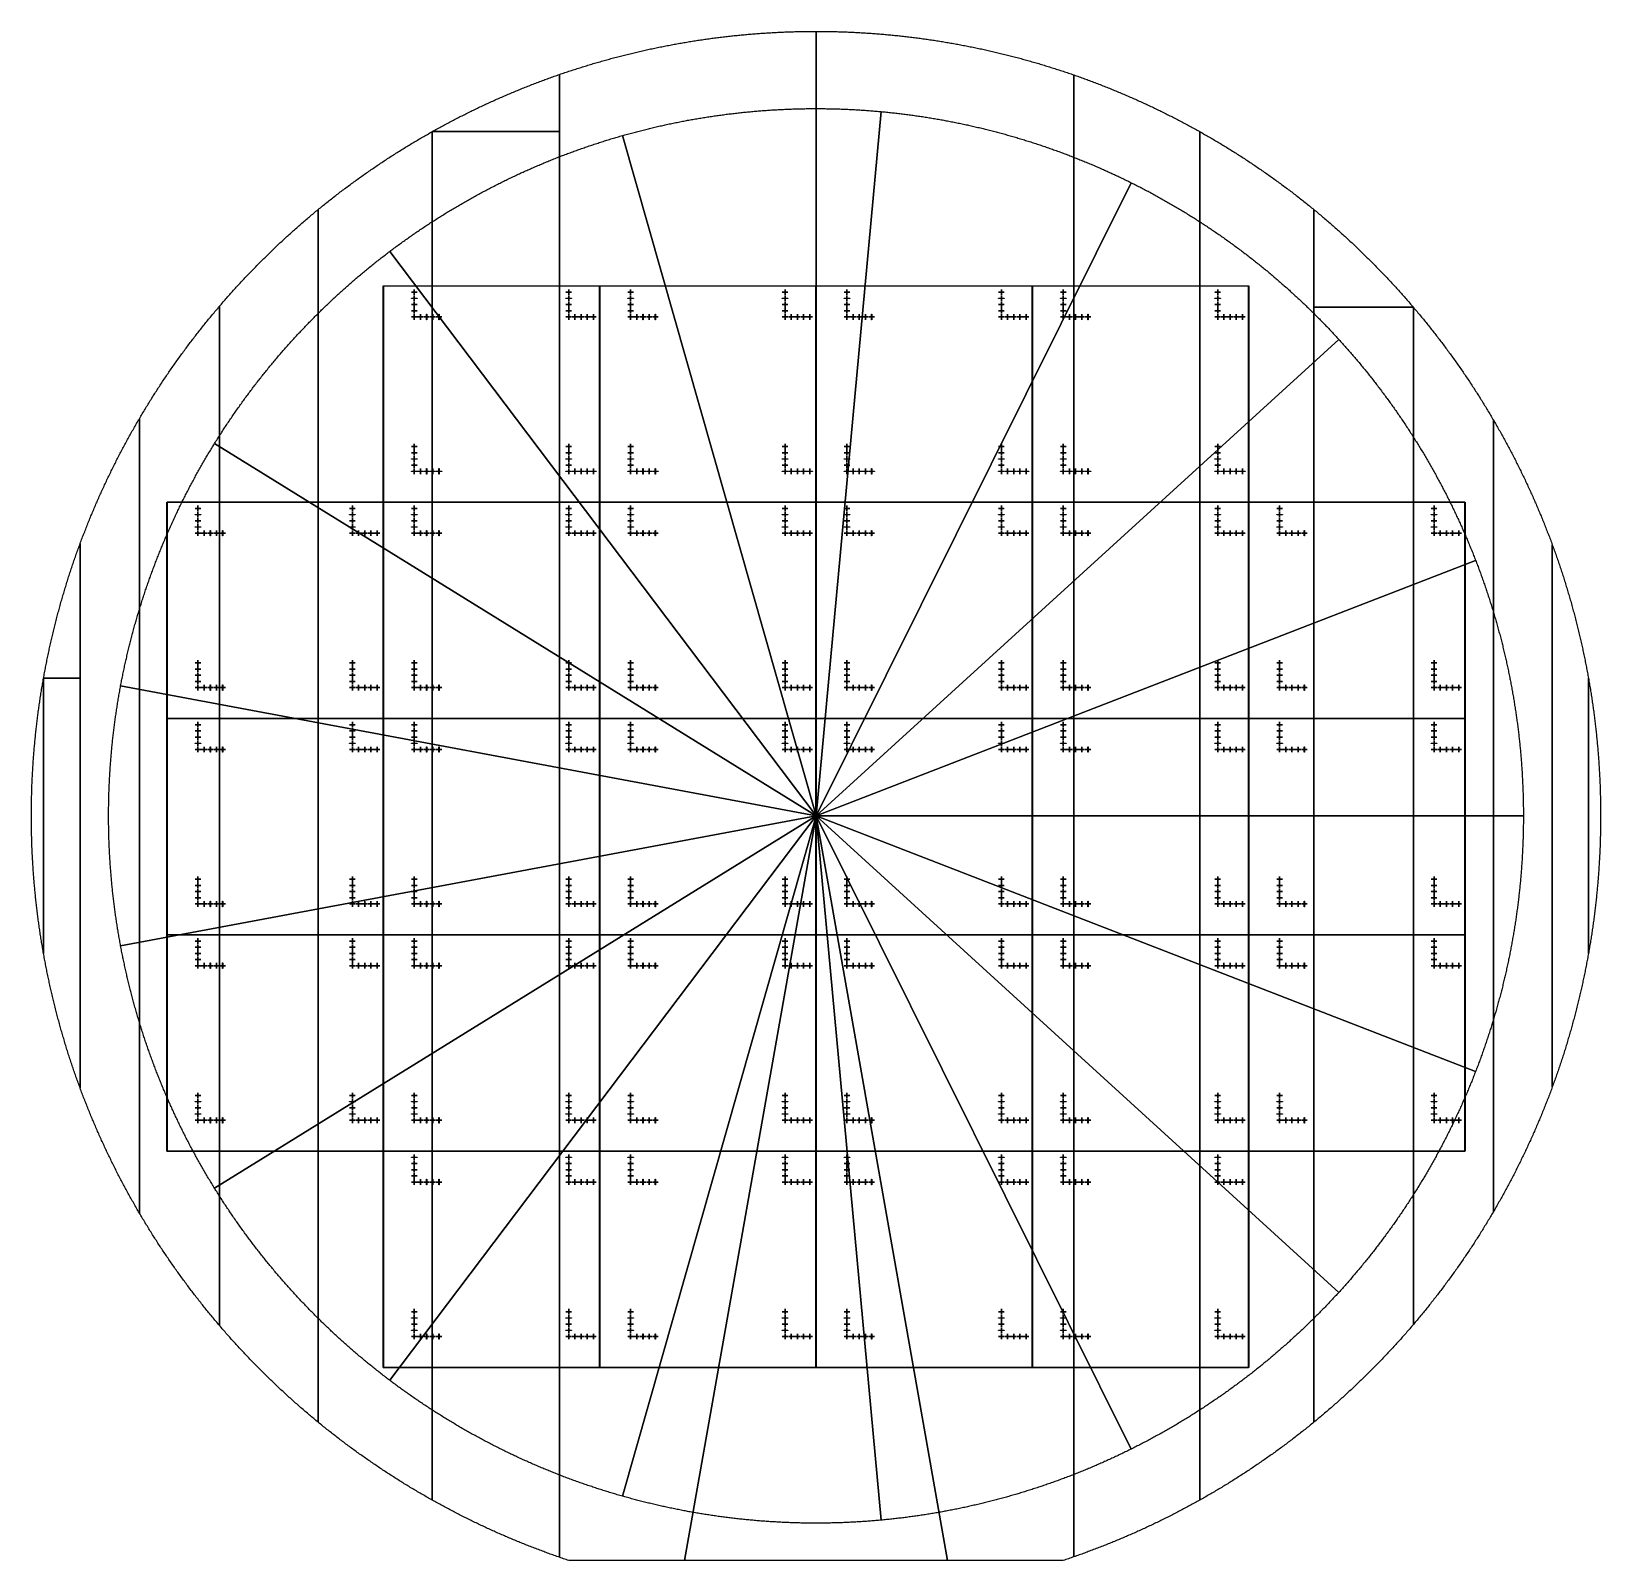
# Model space of a CAD drawing. Extents: x -25400 to 25400, y -24113 to 25400.
import ezdxf

# ---------------------------------------------------------------- set-up
doc = ezdxf.new("R2010")
doc.units = 0
for name, color, linetype in [('L0D0', 1, 'CONTINUOUS'), ('L1D0', 2, 'CONTINUOUS'), ('L3D0', 3, 'CONTINUOUS')]:
    doc.layers.add(name, color=color, linetype=linetype)

msp = doc.modelspace()

# ---------------------------------------------------------------- linework, layer by layer
at = {"layer": 'L0D0'}
for points in [[(-7983.296, -24112.788), (-7996.667, -24108.366), (-8040.032, -24093.939), (-8083.372, -24079.433), (-8126.685, -24064.85), (-8169.972, -24050.188), (-8213.232, -24035.449), (-8256.466, -24020.632), (-8299.673, -24005.737), (-8299.673, 24005.737), (-8256.466, 24020.632), (-8213.232, 24035.449), (-8169.972, 24050.188), (-8126.685, 24064.85), (-8083.372, 24079.433), (-8040.032, 24093.939), (-7996.667, 24108.366), (-7953.276, 24122.716), (-7909.859, 24136.987), (-7866.416, 24151.18), (-7822.948, 24165.295), (-7779.454, 24179.332), (-7735.936, 24193.29), (-7692.392, 24207.171), (-7648.823, 24220.972), (-7605.23, 24234.696), (-7561.612, 24248.341), (-7517.97, 24261.907), (-7474.303, 24275.395), (-7430.612, 24288.804), (-7386.897, 24302.135), (-7343.158, 24315.387), (-7299.395, 24328.56), (-7255.609, 24341.655), (-7211.799, 24354.67), (-7167.965, 24367.607), (-7124.109, 24380.465), (-7080.23, 24393.244), (-7036.327, 24405.944), (-6992.402, 24418.565), (-6948.454, 24431.107), (-6904.484, 24443.57), (-6860.491, 24455.953), (-6816.476, 24468.258), (-6772.439, 24480.483), (-6728.38, 24492.629), (-6684.3, 24504.696), (-6640.197, 24516.684), (-6596.074, 24528.592), (-6551.929, 24540.42), (-6507.762, 24552.17), (-6463.575, 24563.839), (-6419.366, 24575.43), (-6375.137, 24586.94), (-6330.887, 24598.371), (-6286.617, 24609.723), (-6242.326, 24620.994), (-6198.016, 24632.186), (-6153.685, 24643.299), (-6109.334, 24654.331), (-6064.963, 24665.284), (-6020.573, 24676.157), (-5976.163, 24686.949), (-5931.734, 24697.662), (-5887.286, 24708.295), (-5842.819, 24718.849), (-5798.332, 24729.322), (-5753.827, 24739.714), (-5709.304, 24750.027), (-5664.761, 24760.26), (-5620.201, 24770.413), (-5575.622, 24780.485), (-5531.026, 24790.477), (-5486.411, 24800.389), (-5441.778, 24810.221), (-5397.128, 24819.972), (-5352.461, 24829.643), (-5307.776, 24839.233), (-5263.074, 24848.743), (-5218.355, 24858.173), (-5173.619, 24867.522), (-5128.866, 24876.791), (-5084.097, 24885.979), (-5039.311, 24895.087), (-4994.509, 24904.114), (-4949.691, 24913.06), (-4904.857, 24921.926), (-4860.007, 24930.711), (-4815.141, 24939.415), (-4770.259, 24948.039), (-4725.362, 24956.581), (-4680.45, 24965.043), (-4635.523, 24973.424), (-4590.58, 24981.725), (-4545.623, 24989.944), (-4500.651, 24998.083), (-4455.665, 25006.14), (-4410.664, 25014.117), (-4365.648, 25022.013), (-4320.619, 25029.827), (-4275.576, 25037.561), (-4230.519, 25045.213), (-4185.448, 25052.785), (-4140.363, 25060.275), (-4095.265, 25067.684), (-4050.154, 25075.012), (-4005.03, 25082.259), (-3959.893, 25089.425), (-3914.743, 25096.509), (-3869.58, 25103.513), (-3824.405, 25110.435), (-3779.217, 25117.275), (-3734.018, 25124.035), (-3688.806, 25130.713), (-3643.582, 25137.309), (-3598.346, 25143.824), (-3553.099, 25150.258), (-3507.84, 25156.611), (-3462.57, 25162.882), (-3417.289, 25169.071), (-3371.996, 25175.179), (-3326.693, 25181.206), (-3281.379, 25187.151), (-3236.054, 25193.014), (-3190.719, 25198.796), (-3145.373, 25204.496), (-3100.017, 25210.115), (-3054.652, 25215.652), (-3009.276, 25221.107), (-2963.891, 25226.481), (-2918.496, 25231.773), (-2873.091, 25236.984), (-2827.677, 25242.112), (-2782.255, 25247.159), (-2736.823, 25252.125), (-2691.382, 25257.008), (-2645.932, 25261.81), (-2600.474, 25266.53), (-2555.008, 25271.168), (-2509.533, 25275.724), (-2464.05, 25280.199), (-2418.559, 25284.592), (-2373.061, 25288.902), (-2327.554, 25293.131), (-2282.041, 25297.278), (-2236.519, 25301.343), (-2190.991, 25305.327), (-2145.455, 25309.228), (-2099.913, 25313.047), (-2054.363, 25316.785), (-2008.807, 25320.44), (-1963.245, 25324.014), (-1917.676, 25327.505), (-1872.101, 25330.915), (-1826.52, 25334.242), (-1780.933, 25337.488), (-1735.34, 25340.651), (-1689.741, 25343.732), (-1644.137, 25346.732), (-1598.528, 25349.649), (-1552.914, 25352.484), (-1507.294, 25355.237), (-1461.67, 25357.908), (-1416.041, 25360.497), (-1370.407, 25363.004), (-1324.769, 25365.429), (-1279.127, 25367.772), (-1233.48, 25370.032), (-1187.83, 25372.21), (-1142.176, 25374.307), (-1096.518, 25376.321), (-1050.856, 25378.253), (-1005.191, 25380.102), (-959.523, 25381.87), (-913.851, 25383.555), (-868.177, 25385.158), (-822.5, 25386.679), (-776.82, 25388.118), (-731.138, 25389.475), (-685.453, 25390.749), (-639.766, 25391.942), (-594.077, 25393.052), (-548.387, 25394.079), (-502.694, 25395.025), (-457, 25395.888), (-411.304, 25396.67), (-365.607, 25397.369), (-319.909, 25397.985), (-274.209, 25398.52), (-228.509, 25398.972), (-182.808, 25399.342), (-137.107, 25399.63), (-91.405, 25399.836), (-45.702, 25399.959), (0, 25400), (0, 0), (-4251.735, -24112.788)], [(4251.735, -24112.788), (0, 0), (0, 25400), (45.702, 25399.959), (91.405, 25399.836), (137.107, 25399.63), (182.808, 25399.342), (228.509, 25398.972), (274.209, 25398.52), (319.909, 25397.985), (365.607, 25397.369), (411.304, 25396.67), (457, 25395.888), (502.694, 25395.025), (548.387, 25394.079), (594.077, 25393.052), (639.766, 25391.942), (685.453, 25390.749), (731.138, 25389.475), (776.82, 25388.118), (822.5, 25386.679), (868.177, 25385.158), (913.851, 25383.555), (959.523, 25381.87), (1005.191, 25380.102), (1050.856, 25378.253), (1096.518, 25376.321), (1142.176, 25374.307), (1187.83, 25372.21), (1233.48, 25370.032), (1279.127, 25367.772), (1324.769, 25365.429), (1370.407, 25363.004), (1416.041, 25360.497), (1461.67, 25357.908), (1507.294, 25355.237), (1552.914, 25352.484), (1598.528, 25349.649), (1644.137, 25346.732), (1689.741, 25343.732), (1735.34, 25340.651), (1780.933, 25337.488), (1826.52, 25334.242), (1872.101, 25330.915), (1917.676, 25327.505), (1963.245, 25324.014), (2008.807, 25320.44), (2054.363, 25316.785), (2099.913, 25313.047), (2145.455, 25309.228), (2190.991, 25305.327), (2236.519, 25301.343), (2282.041, 25297.278), (2327.554, 25293.131), (2373.061, 25288.902), (2418.559, 25284.592), (2464.05, 25280.199), (2509.533, 25275.724), (2555.008, 25271.168), (2600.474, 25266.53), (2645.932, 25261.81), (2691.382, 25257.008), (2736.823, 25252.125), (2782.255, 25247.159), (2827.677, 25242.112), (2873.091, 25236.984), (2918.496, 25231.773), (2963.891, 25226.481), (3009.276, 25221.107), (3054.652, 25215.652), (3100.017, 25210.115), (3145.373, 25204.496), (3190.719, 25198.796), (3236.054, 25193.014), (3281.379, 25187.151), (3326.693, 25181.206), (3371.996, 25175.179), (3417.289, 25169.071), (3462.57, 25162.882), (3507.84, 25156.611), (3553.099, 25150.258), (3598.346, 25143.824), (3643.582, 25137.309), (3688.806, 25130.713), (3734.018, 25124.035), (3779.217, 25117.275), (3824.405, 25110.435), (3869.58, 25103.513), (3914.743, 25096.509), (3959.893, 25089.425), (4005.03, 25082.259), (4050.154, 25075.012), (4095.265, 25067.684), (4140.363, 25060.275), (4185.448, 25052.785), (4230.519, 25045.213), (4275.576, 25037.561), (4320.619, 25029.827), (4365.648, 25022.013), (4410.664, 25014.117), (4455.665, 25006.14), (4500.651, 24998.083), (4545.623, 24989.944), (4590.58, 24981.725), (4635.523, 24973.424), (4680.45, 24965.043), (4725.362, 24956.581), (4770.259, 24948.039), (4815.141, 24939.415), (4860.007, 24930.711), (4904.857, 24921.926), (4949.691, 24913.06), (4994.509, 24904.114), (5039.311, 24895.087), (5084.097, 24885.979), (5128.866, 24876.791), (5173.619, 24867.522), (5218.355, 24858.173), (5263.074, 24848.743), (5307.776, 24839.233), (5352.461, 24829.643), (5397.128, 24819.972), (5441.778, 24810.221), (5486.411, 24800.389), (5531.026, 24790.477), (5575.622, 24780.485), (5620.201, 24770.413), (5664.761, 24760.26), (5709.304, 24750.027), (5753.827, 24739.714), (5798.332, 24729.322), (5842.819, 24718.849), (5887.286, 24708.295), (5931.734, 24697.662), (5976.163, 24686.949), (6020.573, 24676.157), (6064.963, 24665.284), (6109.334, 24654.331), (6153.685, 24643.299), (6198.016, 24632.186), (6242.326, 24620.994), (6286.617, 24609.723), (6330.887, 24598.371), (6375.137, 24586.94), (6419.366, 24575.43), (6463.575, 24563.839), (6507.762, 24552.17), (6551.929, 24540.42), (6596.074, 24528.592), (6640.197, 24516.684), (6684.3, 24504.696), (6728.38, 24492.629), (6772.439, 24480.483), (6816.476, 24468.258), (6860.491, 24455.953), (6904.484, 24443.57), (6948.454, 24431.107), (6992.402, 24418.565), (7036.327, 24405.944), (7080.23, 24393.244), (7124.109, 24380.465), (7167.965, 24367.607), (7211.799, 24354.67), (7255.609, 24341.655), (7299.395, 24328.56), (7343.158, 24315.387), (7386.897, 24302.135), (7430.612, 24288.804), (7474.303, 24275.395), (7517.97, 24261.907), (7561.612, 24248.341), (7605.23, 24234.696), (7648.823, 24220.972), (7692.392, 24207.171), (7735.936, 24193.29), (7779.454, 24179.332), (7822.948, 24165.295), (7866.416, 24151.18), (7909.859, 24136.987), (7953.276, 24122.716), (7996.667, 24108.366), (8040.032, 24093.939), (8083.372, 24079.433), (8126.685, 24064.85), (8169.972, 24050.188), (8213.232, 24035.449), (8256.466, 24020.632), (8299.673, 24005.737), (8342.854, 23990.765), (8342.854, -23990.765), (8299.673, -24005.737), (8256.466, -24020.632), (8213.232, -24035.449), (8169.972, -24050.188), (8126.685, -24064.85), (8083.372, -24079.433), (8040.032, -24093.939), (7996.667, -24108.366), (7983.296, -24112.788)], [(-12421.944, 22155.255), (-12382.059, 22177.57), (-12342.135, 22199.813), (-12302.171, 22221.984), (-12262.167, 22244.084), (-12222.123, 22266.111), (-12182.04, 22288.067), (-12141.917, 22309.95), (-12101.755, 22331.761), (-12061.553, 22353.499), (-12021.313, 22375.166), (-11981.034, 22396.759), (-11940.716, 22418.281), (-11900.359, 22439.729), (-11859.964, 22461.105), (-11819.53, 22482.409), (-11779.058, 22503.639), (-11738.548, 22524.797), (-11698, 22545.882), (-11657.414, 22566.894), (-11616.791, 22587.832), (-11576.129, 22608.698), (-11535.431, 22629.491), (-11494.695, 22650.21), (-11453.921, 22670.855), (-11413.111, 22691.428), (-11372.264, 22711.927), (-11331.379, 22732.352), (-11290.459, 22752.704), (-11249.501, 22772.982), (-11208.507, 22793.187), (-11167.477, 22813.317), (-11126.411, 22833.374), (-11085.309, 22853.357), (-11044.171, 22873.266), (-11002.997, 22893.101), (-10961.787, 22912.862), (-10920.542, 22932.548), (-10879.262, 22952.16), (-10837.946, 22971.698), (-10796.595, 22991.162), (-10755.21, 23010.551), (-10713.789, 23029.866), (-10672.334, 23049.106), (-10630.844, 23068.271), (-10589.32, 23087.362), (-10547.762, 23106.378), (-10506.169, 23125.32), (-10464.543, 23144.186), (-10422.882, 23162.977), (-10381.188, 23181.694), (-10339.46, 23200.335), (-10297.699, 23218.902), (-10255.904, 23237.393), (-10214.077, 23255.809), (-10172.216, 23274.149), (-10130.322, 23292.415), (-10088.395, 23310.604), (-10046.436, 23328.719), (-10004.444, 23346.758), (-9962.42, 23364.721), (-9920.364, 23382.609), (-9878.275, 23400.421), (-9836.154, 23418.157), (-9794.002, 23435.817), (-9751.818, 23453.402), (-9709.602, 23470.91), (-9667.355, 23488.343), (-9625.077, 23505.699), (-9582.767, 23522.98), (-9540.427, 23540.184), (-9498.055, 23557.312), (-9455.653, 23574.364), (-9413.22, 23591.339), (-9370.757, 23608.238), (-9328.263, 23625.061), (-9285.739, 23641.807), (-9243.185, 23658.477), (-9200.602, 23675.07), (-9157.988, 23691.586), (-9115.345, 23708.026), (-9072.672, 23724.389), (-9029.97, 23740.675), (-8987.238, 23756.884), (-8944.478, 23773.017), (-8901.688, 23789.072), (-8858.87, 23805.05), (-8816.023, 23820.952), (-8773.148, 23836.776), (-8730.244, 23852.523), (-8687.312, 23868.193), (-8644.351, 23883.785), (-8601.363, 23899.3), (-8558.347, 23914.738), (-8515.303, 23930.098), (-8472.232, 23945.381), (-8429.133, 23960.587), (-8386.007, 23975.715), (-8342.854, 23990.765), (-8299.673, 24005.737), (-8299.673, 22155.255)], [(8342.854, -23990.765), (8342.854, 23990.765), (8386.007, 23975.715), (8429.133, 23960.587), (8472.232, 23945.381), (8515.303, 23930.098), (8558.347, 23914.738), (8601.363, 23899.3), (8644.351, 23883.785), (8687.312, 23868.193), (8730.244, 23852.523), (8773.148, 23836.776), (8816.023, 23820.952), (8858.87, 23805.05), (8901.688, 23789.072), (8944.478, 23773.017), (8987.238, 23756.884), (9029.97, 23740.675), (9072.672, 23724.389), (9115.345, 23708.026), (9157.988, 23691.586), (9200.602, 23675.07), (9243.185, 23658.477), (9285.739, 23641.807), (9328.263, 23625.061), (9370.757, 23608.238), (9413.22, 23591.339), (9455.653, 23574.364), (9498.055, 23557.312), (9540.427, 23540.184), (9582.767, 23522.98), (9625.077, 23505.699), (9667.355, 23488.343), (9709.602, 23470.91), (9751.818, 23453.402), (9794.002, 23435.817), (9836.154, 23418.157), (9878.275, 23400.421), (9920.364, 23382.609), (9962.42, 23364.721), (10004.444, 23346.758), (10046.436, 23328.719), (10088.395, 23310.604), (10130.322, 23292.415), (10172.216, 23274.149), (10214.077, 23255.809), (10255.904, 23237.393), (10297.699, 23218.902), (10339.46, 23200.335), (10381.188, 23181.694), (10422.882, 23162.977), (10464.543, 23144.186), (10506.169, 23125.32), (10547.762, 23106.378), (10589.32, 23087.362), (10630.844, 23068.271), (10672.334, 23049.106), (10713.789, 23029.866), (10755.21, 23010.551), (10796.595, 22991.162), (10837.946, 22971.698), (10879.262, 22952.16), (10920.542, 22932.548), (10961.787, 22912.862), (11002.997, 22893.101), (11044.171, 22873.266), (11085.309, 22853.357), (11126.411, 22833.374), (11167.477, 22813.317), (11208.507, 22793.187), (11249.501, 22772.982), (11290.459, 22752.704), (11331.379, 22732.352), (11372.264, 22711.927), (11413.111, 22691.428), (11453.921, 22670.855), (11494.695, 22650.21), (11535.431, 22629.491), (11576.129, 22608.698), (11616.791, 22587.832), (11657.414, 22566.894), (11698, 22545.882), (11738.548, 22524.797), (11779.058, 22503.639), (11819.53, 22482.409), (11859.964, 22461.105), (11900.359, 22439.729), (11940.716, 22418.281), (11981.034, 22396.759), (12021.313, 22375.166), (12061.553, 22353.499), (12101.755, 22331.761), (12141.917, 22309.95), (12182.04, 22288.067), (12222.123, 22266.111), (12262.167, 22244.084), (12302.171, 22221.984), (12342.135, 22199.813), (12382.059, 22177.57), (12421.944, 22155.255), (12421.944, -22155.255), (12382.059, -22177.57), (12342.135, -22199.813), (12302.171, -22221.984), (12262.167, -22244.084), (12222.123, -22266.111), (12182.04, -22288.067), (12141.917, -22309.95), (12101.755, -22331.761), (12061.553, -22353.499), (12021.313, -22375.166), (11981.034, -22396.759), (11940.716, -22418.281), (11900.359, -22439.729), (11859.964, -22461.105), (11819.53, -22482.409), (11779.058, -22503.639), (11738.548, -22524.797), (11698, -22545.882), (11657.414, -22566.894), (11616.791, -22587.832), (11576.129, -22608.698), (11535.431, -22629.491), (11494.695, -22650.21), (11453.921, -22670.855), (11413.111, -22691.428), (11372.264, -22711.927), (11331.379, -22732.352), (11290.459, -22752.704), (11249.501, -22772.982), (11208.507, -22793.187), (11167.477, -22813.317), (11126.411, -22833.374), (11085.309, -22853.357), (11044.171, -22873.266), (11002.997, -22893.101), (10961.787, -22912.862), (10920.542, -22932.548), (10879.262, -22952.16), (10837.946, -22971.698), (10796.595, -22991.162), (10755.21, -23010.551), (10713.789, -23029.866), (10672.334, -23049.106), (10630.844, -23068.271), (10589.32, -23087.362), (10547.762, -23106.378), (10506.169, -23125.32), (10464.543, -23144.186), (10422.882, -23162.977), (10381.188, -23181.694), (10339.46, -23200.335), (10297.699, -23218.902), (10255.904, -23237.393), (10214.077, -23255.809), (10172.216, -23274.149), (10130.322, -23292.415), (10088.395, -23310.604), (10046.436, -23328.719), (10004.444, -23346.758), (9962.42, -23364.721), (9920.364, -23382.609), (9878.275, -23400.421), (9836.154, -23418.157), (9794.002, -23435.817), (9751.818, -23453.402), (9709.602, -23470.91), (9667.355, -23488.343), (9625.077, -23505.699), (9582.767, -23522.98), (9540.427, -23540.184), (9498.055, -23557.312), (9455.653, -23574.364), (9413.22, -23591.339), (9370.757, -23608.238), (9328.263, -23625.061), (9285.739, -23641.807), (9243.185, -23658.477), (9200.602, -23675.07), (9157.988, -23691.586), (9115.345, -23708.026), (9072.672, -23724.389), (9029.97, -23740.675), (8987.238, -23756.884), (8944.478, -23773.017), (8901.688, -23789.072), (8858.87, -23805.05), (8816.023, -23820.952), (8773.148, -23836.776), (8730.244, -23852.523), (8687.312, -23868.193), (8644.351, -23883.785), (8601.363, -23899.3), (8558.347, -23914.738), (8515.303, -23930.098), (8472.232, -23945.381), (8429.133, -23960.587), (8386.007, -23975.715)], [(0, 0), (-6266.882, 22025.807), (-6225.124, 22037.646), (-6183.343, 22049.405), (-6141.54, 22061.085), (-6099.715, 22072.686), (-6057.868, 22084.208), (-6015.999, 22095.65), (-5974.109, 22107.013), (-5932.197, 22118.297), (-5890.263, 22129.501), (-5848.309, 22140.625), (-5806.334, 22151.67), (-5764.337, 22162.636), (-5722.32, 22173.521), (-5680.283, 22184.327), (-5638.225, 22195.054), (-5596.147, 22205.701), (-5554.049, 22216.268), (-5511.93, 22226.755), (-5469.792, 22237.162), (-5427.635, 22247.489), (-5385.458, 22257.737), (-5343.261, 22267.904), (-5301.045, 22277.992), (-5258.811, 22287.999), (-5216.557, 22297.927), (-5174.284, 22307.774), (-5131.993, 22317.541), (-5089.684, 22327.228), (-5047.356, 22336.835), (-5005.011, 22346.361), (-4962.647, 22355.808), (-4920.265, 22365.174), (-4877.866, 22374.459), (-4835.449, 22383.664), (-4793.015, 22392.789), (-4750.563, 22401.834), (-4708.095, 22410.797), (-4665.609, 22419.681), (-4623.107, 22428.484), (-4580.588, 22437.206), (-4538.053, 22445.848), (-4495.502, 22454.409), (-4452.934, 22462.889), (-4410.35, 22471.289), (-4367.751, 22479.608), (-4325.135, 22487.846), (-4282.505, 22496.003), (-4239.859, 22504.08), (-4197.197, 22512.075), (-4154.521, 22519.99), (-4111.829, 22527.824), (-4069.123, 22535.577), (-4026.402, 22543.249), (-3983.667, 22550.84), (-3940.918, 22558.35), (-3898.154, 22565.779), (-3855.376, 22573.127), (-3812.585, 22580.394), (-3769.779, 22587.58), (-3726.961, 22594.684), (-3684.128, 22601.708), (-3641.283, 22608.65), (-3598.425, 22615.511), (-3555.553, 22622.291), (-3512.669, 22628.989), (-3469.772, 22635.607), (-3426.863, 22642.142), (-3383.941, 22648.597), (-3341.007, 22654.97), (-3298.062, 22661.262), (-3255.104, 22667.472), (-3212.135, 22673.601), (-3169.154, 22679.649), (-3126.162, 22685.615), (-3083.158, 22691.499), (-3040.144, 22697.302), (-2997.118, 22703.024), (-2954.082, 22708.664), (-2911.035, 22714.222), (-2867.978, 22719.699), (-2824.91, 22725.094), (-2781.833, 22730.407), (-2738.745, 22735.639), (-2695.647, 22740.789), (-2652.54, 22745.857), (-2609.423, 22750.844), (-2566.297, 22755.749), (-2523.162, 22760.572), (-2480.017, 22765.314), (-2436.864, 22769.974), (-2393.702, 22774.551), (-2350.531, 22779.047), (-2307.352, 22783.462), (-2264.165, 22787.794), (-2220.969, 22792.045), (-2177.765, 22796.213), (-2134.554, 22800.3), (-2091.335, 22804.305), (-2048.108, 22808.228), (-2004.874, 22812.069), (-1961.633, 22815.828), (-1918.385, 22819.505), (-1875.13, 22823.1), (-1831.868, 22826.613), (-1788.6, 22830.044), (-1745.325, 22833.393), (-1702.044, 22836.66), (-1658.757, 22839.845), (-1615.464, 22842.948), (-1572.165, 22845.969), (-1528.86, 22848.908), (-1485.55, 22851.764), (-1442.235, 22854.539), (-1398.914, 22857.232), (-1355.588, 22859.842), (-1312.258, 22862.37), (-1268.923, 22864.817), (-1225.583, 22867.181), (-1182.239, 22869.462), (-1138.89, 22871.662), (-1095.538, 22873.78), (-1052.181, 22875.815), (-1008.821, 22877.768), (-965.457, 22879.639), (-922.09, 22881.428), (-878.719, 22883.135), (-835.346, 22884.759), (-791.969, 22886.301), (-748.589, 22887.761), (-705.207, 22889.139), (-661.822, 22890.435), (-618.435, 22891.648), (-575.045, 22892.779), (-531.654, 22893.828), (-488.26, 22894.794), (-444.865, 22895.679), (-401.468, 22896.481), (-358.07, 22897.2), (-314.671, 22897.838), (-271.27, 22898.393), (-227.868, 22898.866), (-184.466, 22899.257), (-141.063, 22899.566), (-97.659, 22899.792), (-54.255, 22899.936), (-10.851, 22899.997), (32.553, 22899.977), (75.957, 22899.874), (119.361, 22899.689), (162.764, 22899.422), (206.167, 22899.072), (249.569, 22898.64), (292.97, 22898.126), (336.371, 22897.529), (379.769, 22896.851), (423.167, 22896.09), (466.563, 22895.247), (509.957, 22894.321), (553.35, 22893.314), (596.74, 22892.224), (640.129, 22891.051), (683.515, 22889.797), (726.898, 22888.46), (770.279, 22887.042), (813.658, 22885.54), (857.033, 22883.957), (900.405, 22882.292), (943.774, 22880.544), (987.14, 22878.714), (1030.502, 22876.802), (1073.86, 22874.808), (1117.215, 22872.731), (1160.565, 22870.573), (1203.911, 22868.332), (1247.253, 22866.009), (1290.591, 22863.604), (1333.924, 22861.116), (1377.252, 22858.547), (1420.575, 22855.896), (1463.893, 22853.162), (1507.206, 22850.346), (1550.513, 22847.449), (1593.815, 22844.469), (1637.111, 22841.407), (1680.401, 22838.263), (1723.685, 22835.037), (1766.963, 22831.729), (1810.235, 22828.339), (1853.5, 22824.867), (1896.759, 22821.313), (1940.01, 22817.676), (1983.255, 22813.958), (2026.492, 22810.158), (2069.723, 22806.277), (2112.945, 22802.313)], [(0, 0), (2112.945, 22802.313), (2156.161, 22798.267), (2199.368, 22794.139), (2242.568, 22789.93), (2285.759, 22785.638), (2328.943, 22781.265), (2372.118, 22776.81), (2415.284, 22772.273), (2458.442, 22767.654), (2501.591, 22762.953), (2544.731, 22758.171), (2587.861, 22753.307), (2630.983, 22748.361), (2674.095, 22743.333), (2717.197, 22738.224), (2760.29, 22733.033), (2803.373, 22727.761), (2846.445, 22722.406), (2889.508, 22716.97), (2932.56, 22711.453), (2975.602, 22705.854), (3018.632, 22700.173), (3061.652, 22694.411), (3104.661, 22688.567), (3147.659, 22682.642), (3190.646, 22676.635), (3233.621, 22670.547), (3276.584, 22664.377), (3319.536, 22658.126), (3362.476, 22651.794), (3405.404, 22645.38), (3448.319, 22638.885), (3491.222, 22632.308), (3534.113, 22625.65), (3576.99, 22618.911), (3619.855, 22612.091), (3662.707, 22605.189), (3705.546, 22598.206), (3748.372, 22591.142), (3791.184, 22583.997), (3833.982, 22576.771), (3876.767, 22569.463), (3919.538, 22562.075), (3962.294, 22554.605), (4005.037, 22547.055), (4047.765, 22539.423), (4090.478, 22531.711), (4133.177, 22523.917), (4175.861, 22516.043), (4218.53, 22508.088), (4261.184, 22500.051), (4303.822, 22491.934), (4346.445, 22483.737), (4389.052, 22475.458), (4431.644, 22467.099), (4474.22, 22458.659), (4516.779, 22450.138), (4559.323, 22441.537), (4601.85, 22432.855), (4644.36, 22424.092), (4686.854, 22415.249), (4729.331, 22406.326), (4771.791, 22397.321), (4814.234, 22388.237), (4856.66, 22379.072), (4899.068, 22369.826), (4941.458, 22360.501), (4983.831, 22351.095), (5026.186, 22341.608), (5068.522, 22332.042), (5110.841, 22322.395), (5153.141, 22312.668), (5195.423, 22302.86), (5237.686, 22292.973), (5279.93, 22283.006), (5322.156, 22272.958), (5364.362, 22262.831), (5406.549, 22252.623), (5448.716, 22242.336), (5490.864, 22231.968), (5532.992, 22221.521), (5575.1, 22210.994), (5617.188, 22200.387), (5659.257, 22189.701), (5701.304, 22178.934), (5743.332, 22168.088), (5785.338, 22157.163), (5827.324, 22146.158), (5869.289, 22135.073), (5911.233, 22123.909), (5953.155, 22112.665), (5995.056, 22101.342), (6036.936, 22089.939), (6078.794, 22078.457), (6120.63, 22066.896), (6162.444, 22055.255), (6204.236, 22043.535), (6246.006, 22031.736), (6287.753, 22019.858), (6329.478, 22007.901), (6371.18, 21995.865), (6412.859, 21983.749), (6454.515, 21971.555), (6496.148, 21959.282), (6537.757, 21946.93), (6579.343, 21934.499), (6620.906, 21921.989), (6662.444, 21909.401), (6703.959, 21896.733), (6745.45, 21883.988), (6786.916, 21871.163), (6828.358, 21858.26), (6869.775, 21845.278), (6911.168, 21832.218), (6952.536, 21819.08), (6993.879, 21805.863), (7035.197, 21792.568), (7076.489, 21779.194), (7117.756, 21765.742), (7158.998, 21752.213), (7200.214, 21738.604), (7241.404, 21724.918), (7282.568, 21711.154), (7323.705, 21697.312), (7364.817, 21683.392), (7405.902, 21669.394), (7446.96, 21655.318), (7487.992, 21641.164), (7528.997, 21626.932), (7569.974, 21612.623), (7610.925, 21598.237), (7651.848, 21583.772), (7692.744, 21569.23), (7733.612, 21554.611), (7774.452, 21539.914), (7815.264, 21525.14), (7856.049, 21510.288), (7896.805, 21495.359), (7937.532, 21480.353), (7978.232, 21465.27), (8018.902, 21450.11), (8059.544, 21434.872), (8100.156, 21419.558), (8140.74, 21404.167), (8181.294, 21388.698), (8221.819, 21373.153), (8262.315, 21357.532), (8302.781, 21341.833), (8343.217, 21326.058), (8383.623, 21310.206), (8423.998, 21294.277), (8464.344, 21278.272), (8504.659, 21262.191), (8544.944, 21246.033), (8585.198, 21229.799), (8625.421, 21213.489), (8665.613, 21197.102), (8705.774, 21180.64), (8745.904, 21164.101), (8786.002, 21147.486), (8826.069, 21130.795), (8866.104, 21114.029), (8906.107, 21097.186), (8946.078, 21080.268), (8986.017, 21063.274), (9025.924, 21046.204), (9065.798, 21029.059), (9105.64, 21011.838), (9145.449, 20994.541), (9185.225, 20977.169), (9224.968, 20959.722), (9264.678, 20942.2), (9304.355, 20924.602), (9343.998, 20906.929), (9383.608, 20889.181), (9423.184, 20871.358), (9462.727, 20853.46), (9502.235, 20835.487), (9541.709, 20817.44), (9581.149, 20799.317), (9620.554, 20781.12), (9659.925, 20762.848), (9699.261, 20744.501), (9738.562, 20726.08), (9777.828, 20707.585), (9817.06, 20689.015), (9856.256, 20670.371), (9895.416, 20651.652), (9934.541, 20632.86), (9973.63, 20613.993), (10012.684, 20595.052), (10051.701, 20576.037), (10090.682, 20556.948), (10129.627, 20537.786), (10168.536, 20518.549), (10207.408, 20499.239)], [(-12421.944, -22155.255), (-12461.788, -22132.868), (-12501.591, -22110.41), (-12541.355, -22087.88), (-12581.077, -22065.278), (-12620.759, -22042.605), (-12660.4, -22019.861), (-12700, -21997.045), (-12739.559, -21974.158), (-12779.077, -21951.2), (-12818.553, -21928.171), (-12857.988, -21905.071), (-12897.381, -21881.901), (-12936.732, -21858.659), (-12976.042, -21835.346), (-13015.309, -21811.963), (-13054.534, -21788.509), (-13093.718, -21764.985), (-13132.858, -21741.39), (-13171.956, -21717.725), (-13211.012, -21693.989), (-13250.025, -21670.183), (-13288.995, -21646.307), (-13327.922, -21622.361), (-13366.805, -21598.345), (-13405.646, -21574.259), (-13444.443, -21550.104), (-13483.196, -21525.878), (-13521.906, -21501.583), (-13560.572, -21477.218), (-13599.194, -21452.783), (-13637.772, -21428.28), (-13676.306, -21403.706), (-13714.796, -21379.064), (-13753.241, -21354.352), (-13791.642, -21329.571), (-13829.998, -21304.721), (-13868.31, -21279.802), (-13906.576, -21254.815), (-13944.798, -21229.758), (-13982.974, -21204.633), (-14021.105, -21179.439), (-14059.191, -21154.176), (-14097.231, -21128.845), (-14135.225, -21103.445), (-14173.174, -21077.978), (-14211.077, -21052.442), (-14248.933, -21026.838), (-14286.744, -21001.165), (-14324.509, -20975.425), (-14362.227, -20949.617), (-14399.898, -20923.741), (-14437.523, -20897.797), (-14475.101, -20871.786), (-14512.633, -20845.707), (-14550.117, -20819.56), (-14587.554, -20793.347), (-14624.944, -20767.065), (-14662.287, -20740.717), (-14699.582, -20714.302), (-14736.83, -20687.819), (-14774.03, -20661.269), (-14811.182, -20634.653), (-14848.286, -20607.97), (-14885.342, -20581.22), (-14922.35, -20554.403), (-14959.309, -20527.52), (-14996.22, -20500.57), (-15033.083, -20473.554), (-15069.897, -20446.472), (-15106.662, -20419.323), (-15143.378, -20392.109), (-15180.045, -20364.828), (-15216.663, -20337.482), (-15253.232, -20310.069), (-15289.751, -20282.591), (-15326.221, -20255.047), (-15362.641, -20227.438), (-15399.012, -20199.763), (-15435.333, -20172.023), (-15471.603, -20144.217), (-15507.824, -20116.347), (-15543.994, -20088.411), (-15580.114, -20060.41), (-15616.184, -20032.344), (-15652.203, -20004.213), (-15688.171, -19976.018), (-15724.089, -19947.757), (-15759.956, -19919.433), (-15795.771, -19891.043), (-15831.536, -19862.59), (-15867.249, -19834.072), (-15902.911, -19805.49), (-15938.522, -19776.843), (-15974.08, -19748.133), (-16009.587, -19719.359), (-16045.043, -19690.521), (-16080.446, -19661.619), (-16115.797, -19632.653), (-16115.797, 19632.653), (-16080.446, 19661.619), (-16045.043, 19690.521), (-16009.587, 19719.359), (-15974.08, 19748.133), (-15938.522, 19776.843), (-15902.911, 19805.49), (-15867.249, 19834.072), (-15831.536, 19862.59), (-15795.771, 19891.043), (-15759.956, 19919.433), (-15724.089, 19947.757), (-15688.171, 19976.018), (-15652.203, 20004.213), (-15616.184, 20032.344), (-15580.114, 20060.41), (-15543.994, 20088.411), (-15507.824, 20116.347), (-15471.603, 20144.217), (-15435.333, 20172.023), (-15399.012, 20199.763), (-15362.641, 20227.438), (-15326.221, 20255.047), (-15289.751, 20282.591), (-15253.232, 20310.069), (-15216.663, 20337.482), (-15180.045, 20364.828), (-15143.378, 20392.109), (-15106.662, 20419.323), (-15069.897, 20446.472), (-15033.083, 20473.554), (-14996.22, 20500.57), (-14959.309, 20527.52), (-14922.35, 20554.403), (-14885.342, 20581.22), (-14848.286, 20607.97), (-14811.182, 20634.653), (-14774.03, 20661.269), (-14736.83, 20687.819), (-14699.582, 20714.302), (-14662.287, 20740.717), (-14624.944, 20767.065), (-14587.554, 20793.347), (-14550.117, 20819.56), (-14512.633, 20845.707), (-14475.101, 20871.786), (-14437.523, 20897.797), (-14399.898, 20923.741), (-14362.227, 20949.617), (-14324.509, 20975.425), (-14286.744, 21001.165), (-14248.933, 21026.838), (-14211.077, 21052.442), (-14173.174, 21077.978), (-14135.225, 21103.445), (-14097.231, 21128.845), (-14059.191, 21154.176), (-14021.105, 21179.439), (-13982.974, 21204.633), (-13944.798, 21229.758), (-13906.576, 21254.815), (-13868.31, 21279.802), (-13829.998, 21304.721), (-13791.642, 21329.571), (-13753.241, 21354.352), (-13714.796, 21379.064), (-13676.306, 21403.706), (-13637.772, 21428.28), (-13599.194, 21452.783), (-13560.572, 21477.218), (-13521.906, 21501.583), (-13483.196, 21525.878), (-13444.443, 21550.104), (-13405.646, 21574.259), (-13366.805, 21598.345), (-13327.922, 21622.361), (-13288.995, 21646.307), (-13250.025, 21670.183), (-13211.012, 21693.989), (-13171.956, 21717.725), (-13132.858, 21741.39), (-13093.718, 21764.985), (-13054.534, 21788.509), (-13015.309, 21811.963), (-12976.042, 21835.346), (-12936.732, 21858.659), (-12897.381, 21881.901), (-12857.988, 21905.071), (-12818.553, 21928.171), (-12779.077, 21951.2), (-12739.559, 21974.158), (-12700, 21997.045), (-12660.4, 22019.861), (-12620.759, 22042.605), (-12581.077, 22065.278), (-12541.355, 22087.88), (-12501.591, 22110.41), (-12461.788, 22132.868), (-12421.944, 22155.255)], [(0, 0), (-13800.333, 18274.595), (-13765.671, 18300.719), (-13730.96, 18326.777), (-13696.199, 18352.769), (-13661.389, 18378.696), (-13626.53, 18404.556), (-13591.621, 18430.351), (-13556.665, 18456.079), (-13521.659, 18481.741), (-13486.605, 18507.336), (-13451.502, 18532.865), (-13416.351, 18558.328), (-13381.152, 18583.723), (-13345.905, 18609.052), (-13310.61, 18634.314), (-13275.267, 18659.51), (-13239.876, 18684.638), (-13204.438, 18709.699), (-13168.952, 18734.693), (-13133.419, 18759.619), (-13097.839, 18784.478), (-13062.211, 18809.27), (-13026.537, 18833.994), (-12990.816, 18858.65), (-12955.049, 18883.239), (-12919.235, 18907.76), (-12883.374, 18932.213), (-12847.467, 18956.597), (-12811.514, 18980.914), (-12775.515, 19005.163), (-12739.47, 19029.343), (-12703.379, 19053.455), (-12667.243, 19077.499), (-12631.061, 19101.474), (-12594.834, 19125.38), (-12558.562, 19149.217), (-12522.244, 19172.986), (-12485.881, 19196.686), (-12449.474, 19220.317), (-12413.022, 19243.879), (-12376.525, 19267.372), (-12339.984, 19290.796), (-12303.398, 19314.15), (-12266.769, 19337.435), (-12230.095, 19360.65), (-12193.377, 19383.796), (-12156.616, 19406.872), (-12119.81, 19429.879), (-12082.962, 19452.816), (-12046.069, 19475.683), (-12009.134, 19498.479), (-11972.155, 19521.206), (-11935.134, 19543.863), (-11898.069, 19566.449), (-11860.962, 19588.966), (-11823.812, 19611.412), (-11786.62, 19633.787), (-11749.385, 19656.092), (-11712.109, 19678.326), (-11674.79, 19700.49), (-11637.429, 19722.582), (-11600.026, 19744.604), (-11562.582, 19766.555), (-11525.096, 19788.435), (-11487.569, 19810.244), (-11450, 19831.982), (-11412.39, 19853.648), (-11374.74, 19875.243), (-11337.048, 19896.767), (-11299.316, 19918.219), (-11261.543, 19939.6), (-11223.73, 19960.909), (-11185.876, 19982.147), (-11147.982, 20003.312), (-11110.048, 20024.406), (-11072.074, 20045.428), (-11034.061, 20066.377), (-10996.008, 20087.255), (-10957.915, 20108.061), (-10919.783, 20128.794), (-10881.612, 20149.455), (-10843.401, 20170.043), (-10805.152, 20190.56), (-10766.864, 20211.003), (-10728.537, 20231.374), (-10690.171, 20251.672), (-10651.768, 20271.898), (-10613.326, 20292.051), (-10574.845, 20312.131), (-10536.327, 20332.137), (-10497.771, 20352.071), (-10459.177, 20371.932), (-10420.546, 20391.719), (-10381.877, 20411.434), (-10343.171, 20431.075), (-10304.428, 20450.642), (-10265.648, 20470.136), (-10226.831, 20489.557), (-10187.977, 20508.904), (-10149.086, 20528.177), (-10110.159, 20547.376), (-10071.196, 20566.502), (-10032.197, 20585.554), (-9993.161, 20604.532), (-9954.09, 20623.435), (-9914.983, 20642.265), (-9875.84, 20661.021), (-9836.662, 20679.702), (-9797.448, 20698.309), (-9758.2, 20716.842), (-9718.916, 20735.3), (-9679.597, 20753.684), (-9640.244, 20771.993), (-9600.856, 20790.228), (-9561.433, 20808.388), (-9521.976, 20826.473), (-9482.485, 20844.483), (-9442.96, 20862.419), (-9403.401, 20880.279), (-9363.808, 20898.065), (-9324.181, 20915.775), (-9284.521, 20933.41), (-9244.828, 20950.97), (-9205.101, 20968.455), (-9165.341, 20985.865), (-9125.549, 21003.199), (-9085.723, 21020.458), (-9045.865, 21037.641), (-9005.975, 21054.748), (-8966.052, 21071.78), (-8926.096, 21088.736), (-8886.109, 21105.617), (-8846.09, 21122.421), (-8806.039, 21139.15), (-8765.957, 21155.803), (-8725.843, 21172.38), (-8685.697, 21188.881), (-8645.521, 21205.305), (-8605.313, 21221.654), (-8565.075, 21237.926), (-8524.805, 21254.122), (-8484.505, 21270.241), (-8444.175, 21286.284), (-8403.814, 21302.251), (-8363.423, 21318.141), (-8323.002, 21333.955), (-8282.552, 21349.692), (-8242.071, 21365.352), (-8201.561, 21380.936), (-8161.021, 21396.442), (-8120.452, 21411.872), (-8079.854, 21427.225), (-8039.226, 21442.501), (-7998.57, 21457.7), (-7957.886, 21472.821), (-7917.172, 21487.866), (-7876.43, 21502.833), (-7835.66, 21517.724), (-7794.862, 21532.537), (-7754.035, 21547.272), (-7713.181, 21561.93), (-7672.299, 21576.511), (-7631.39, 21591.014), (-7590.453, 21605.44), (-7549.489, 21619.788), (-7508.498, 21634.058), (-7467.479, 21648.251), (-7426.434, 21662.365), (-7385.363, 21676.402), (-7344.264, 21690.361), (-7303.14, 21704.243), (-7261.989, 21718.046), (-7220.812, 21731.771), (-7179.609, 21745.418), (-7138.38, 21758.987), (-7097.126, 21772.478), (-7055.846, 21785.891), (-7014.541, 21799.225), (-6973.21, 21812.481), (-6931.855, 21825.659), (-6890.475, 21838.758), (-6849.07, 21851.779), (-6807.64, 21864.721), (-6766.186, 21877.585), (-6724.707, 21890.37), (-6683.205, 21903.077), (-6641.678, 21915.705), (-6600.127, 21928.254), (-6558.553, 21940.724), (-6516.956, 21953.116), (-6475.334, 21965.428), (-6433.69, 21977.662), (-6392.022, 21989.817), (-6350.332, 22001.893), (-6308.618, 22013.89), (-6266.882, 22025.807)], [(-8299.673, -24005.737), (-8342.854, -23990.765), (-8386.007, -23975.715), (-8429.133, -23960.587), (-8472.232, -23945.381), (-8515.303, -23930.098), (-8558.347, -23914.738), (-8601.363, -23899.3), (-8644.351, -23883.785), (-8687.312, -23868.193), (-8730.244, -23852.523), (-8773.148, -23836.776), (-8816.023, -23820.952), (-8858.87, -23805.05), (-8901.688, -23789.072), (-8944.478, -23773.017), (-8987.238, -23756.884), (-9029.97, -23740.675), (-9072.672, -23724.389), (-9115.345, -23708.026), (-9157.988, -23691.586), (-9200.602, -23675.07), (-9243.185, -23658.477), (-9285.739, -23641.807), (-9328.263, -23625.061), (-9370.757, -23608.238), (-9413.22, -23591.339), (-9455.653, -23574.364), (-9498.055, -23557.312), (-9540.427, -23540.184), (-9582.767, -23522.98), (-9625.077, -23505.699), (-9667.355, -23488.343), (-9709.602, -23470.91), (-9751.818, -23453.402), (-9794.002, -23435.817), (-9836.154, -23418.157), (-9878.275, -23400.421), (-9920.364, -23382.609), (-9962.42, -23364.721), (-10004.444, -23346.758), (-10046.436, -23328.719), (-10088.395, -23310.604), (-10130.322, -23292.415), (-10172.216, -23274.149), (-10214.077, -23255.809), (-10255.904, -23237.393), (-10297.699, -23218.902), (-10339.46, -23200.335), (-10381.188, -23181.694), (-10422.882, -23162.977), (-10464.543, -23144.186), (-10506.169, -23125.32), (-10547.762, -23106.378), (-10589.32, -23087.362), (-10630.844, -23068.271), (-10672.334, -23049.106), (-10713.789, -23029.866), (-10755.21, -23010.551), (-10796.595, -22991.162), (-10837.946, -22971.698), (-10879.262, -22952.16), (-10920.542, -22932.548), (-10961.787, -22912.862), (-11002.997, -22893.101), (-11044.171, -22873.266), (-11085.309, -22853.357), (-11126.411, -22833.374), (-11167.477, -22813.317), (-11208.507, -22793.187), (-11249.501, -22772.982), (-11290.459, -22752.704), (-11331.379, -22732.352), (-11372.264, -22711.927), (-11413.111, -22691.428), (-11453.921, -22670.855), (-11494.695, -22650.21), (-11535.431, -22629.491), (-11576.129, -22608.698), (-11616.791, -22587.832), (-11657.414, -22566.894), (-11698, -22545.882), (-11738.548, -22524.797), (-11779.058, -22503.639), (-11819.53, -22482.409), (-11859.964, -22461.105), (-11900.359, -22439.729), (-11940.716, -22418.281), (-11981.034, -22396.759), (-12021.313, -22375.166), (-12061.553, -22353.499), (-12101.755, -22331.761), (-12141.917, -22309.95), (-12182.04, -22288.067), (-12222.123, -22266.111), (-12262.167, -22244.084), (-12302.171, -22221.984), (-12342.135, -22199.813), (-12382.059, -22177.57), (-12421.944, -22155.255), (-12421.944, 22155.255), (-8299.673, 22155.255)], [(12421.944, -22155.255), (12421.944, 22155.255), (12461.788, 22132.868), (12501.591, 22110.41), (12541.355, 22087.88), (12581.077, 22065.278), (12620.759, 22042.605), (12660.4, 22019.861), (12700, 21997.045), (12739.559, 21974.158), (12779.077, 21951.2), (12818.553, 21928.171), (12857.988, 21905.071), (12897.381, 21881.901), (12936.732, 21858.659), (12976.042, 21835.346), (13015.309, 21811.963), (13054.534, 21788.509), (13093.718, 21764.985), (13132.858, 21741.39), (13171.956, 21717.725), (13211.012, 21693.989), (13250.025, 21670.183), (13288.995, 21646.307), (13327.922, 21622.361), (13366.805, 21598.345), (13405.646, 21574.259), (13444.443, 21550.104), (13483.196, 21525.878), (13521.906, 21501.583), (13560.572, 21477.218), (13599.194, 21452.783), (13637.772, 21428.28), (13676.306, 21403.706), (13714.796, 21379.064), (13753.241, 21354.352), (13791.642, 21329.571), (13829.998, 21304.721), (13868.31, 21279.802), (13906.576, 21254.815), (13944.798, 21229.758), (13982.974, 21204.633), (14021.105, 21179.439), (14059.191, 21154.176), (14097.231, 21128.845), (14135.225, 21103.445), (14173.174, 21077.978), (14211.077, 21052.442), (14248.933, 21026.838), (14286.744, 21001.165), (14324.509, 20975.425), (14362.227, 20949.617), (14399.898, 20923.741), (14437.523, 20897.797), (14475.101, 20871.786), (14512.633, 20845.707), (14550.117, 20819.56), (14587.554, 20793.347), (14624.944, 20767.065), (14662.287, 20740.717), (14699.582, 20714.302), (14736.83, 20687.819), (14774.03, 20661.269), (14811.182, 20634.653), (14848.286, 20607.97), (14885.342, 20581.22), (14922.35, 20554.403), (14959.309, 20527.52), (14996.22, 20500.57), (15033.083, 20473.554), (15069.897, 20446.472), (15106.662, 20419.323), (15143.378, 20392.109), (15180.045, 20364.828), (15216.663, 20337.482), (15253.232, 20310.069), (15289.751, 20282.591), (15326.221, 20255.047), (15362.641, 20227.438), (15399.012, 20199.763), (15435.333, 20172.023), (15471.603, 20144.217), (15507.824, 20116.347), (15543.994, 20088.411), (15580.114, 20060.41), (15616.184, 20032.344), (15652.203, 20004.213), (15688.171, 19976.018), (15724.089, 19947.757), (15759.956, 19919.433), (15795.771, 19891.043), (15831.536, 19862.59), (15867.249, 19834.072), (15902.911, 19805.49), (15938.522, 19776.843), (15974.08, 19748.133), (16009.587, 19719.359), (16045.043, 19690.521), (16080.446, 19661.619), (16115.797, 19632.653), (16115.797, -19632.653), (16080.446, -19661.619), (16045.043, -19690.521), (16009.587, -19719.359), (15974.08, -19748.133), (15938.522, -19776.843), (15902.911, -19805.49), (15867.249, -19834.072), (15831.536, -19862.59), (15795.771, -19891.043), (15759.956, -19919.433), (15724.089, -19947.757), (15688.171, -19976.018), (15652.203, -20004.213), (15616.184, -20032.344), (15580.114, -20060.41), (15543.994, -20088.411), (15507.824, -20116.347), (15471.603, -20144.217), (15435.333, -20172.023), (15399.012, -20199.763), (15362.641, -20227.438), (15326.221, -20255.047), (15289.751, -20282.591), (15253.232, -20310.069), (15216.663, -20337.482), (15180.045, -20364.828), (15143.378, -20392.109), (15106.662, -20419.323), (15069.897, -20446.472), (15033.083, -20473.554), (14996.22, -20500.57), (14959.309, -20527.52), (14922.35, -20554.403), (14885.342, -20581.22), (14848.286, -20607.97), (14811.182, -20634.653), (14774.03, -20661.269), (14736.83, -20687.819), (14699.582, -20714.302), (14662.287, -20740.717), (14624.944, -20767.065), (14587.554, -20793.347), (14550.117, -20819.56), (14512.633, -20845.707), (14475.101, -20871.786), (14437.523, -20897.797), (14399.898, -20923.741), (14362.227, -20949.617), (14324.509, -20975.425), (14286.744, -21001.165), (14248.933, -21026.838), (14211.077, -21052.442), (14173.174, -21077.978), (14135.225, -21103.445), (14097.231, -21128.845), (14059.191, -21154.176), (14021.105, -21179.439), (13982.974, -21204.633), (13944.798, -21229.758), (13906.576, -21254.815), (13868.31, -21279.802), (13829.998, -21304.721), (13791.642, -21329.571), (13753.241, -21354.352), (13714.796, -21379.064), (13676.306, -21403.706), (13637.772, -21428.28), (13599.194, -21452.783), (13560.572, -21477.218), (13521.906, -21501.583), (13483.196, -21525.878), (13444.443, -21550.104), (13405.646, -21574.259), (13366.805, -21598.345), (13327.922, -21622.361), (13288.995, -21646.307), (13250.025, -21670.183), (13211.012, -21693.989), (13171.956, -21717.725), (13132.858, -21741.39), (13093.718, -21764.985), (13054.534, -21788.509), (13015.309, -21811.963), (12976.042, -21835.346), (12936.732, -21858.659), (12897.381, -21881.901), (12857.988, -21905.071), (12818.553, -21928.171), (12779.077, -21951.2), (12739.559, -21974.158), (12700, -21997.045), (12660.4, -22019.861), (12620.759, -22042.605), (12581.077, -22065.278), (12541.355, -22087.88), (12501.591, -22110.41), (12461.788, -22132.868)], [(0, 0), (10207.408, 20499.239), (10246.244, 20479.856), (10285.043, 20460.398), (10323.804, 20440.868), (10362.529, 20421.263), (10401.216, 20401.586), (10439.866, 20381.835), (10478.479, 20362.011), (10517.054, 20342.113), (10555.591, 20322.143), (10594.09, 20302.1), (10632.551, 20281.983), (10670.974, 20261.794), (10709.359, 20241.532), (10747.705, 20221.198), (10786.013, 20200.79), (10824.281, 20180.311), (10862.511, 20159.758), (10900.702, 20139.133), (10938.854, 20118.436), (10976.966, 20097.667), (11015.039, 20076.825), (11053.073, 20055.911), (11091.066, 20034.926), (11129.02, 20013.868), (11166.934, 19992.738), (11204.808, 19971.537), (11242.641, 19950.264), (11280.434, 19928.919), (11318.187, 19907.502), (11355.899, 19886.014), (11393.57, 19864.455), (11431.2, 19842.824), (11468.789, 19821.122), (11506.337, 19799.348), (11543.844, 19777.504), (11581.309, 19755.589), (11618.733, 19733.602), (11656.114, 19711.545), (11693.454, 19689.417), (11730.752, 19667.218), (11768.008, 19644.948), (11805.221, 19622.608), (11842.393, 19600.197), (11879.521, 19577.716), (11916.607, 19555.165), (11953.65, 19532.543), (11990.65, 19509.852), (12027.607, 19487.09), (12064.521, 19464.258), (12101.391, 19441.356), (12138.218, 19418.384), (12175.002, 19395.343), (12211.741, 19372.232), (12248.437, 19349.051), (12285.089, 19325.801), (12321.697, 19302.481), (12358.26, 19279.093), (12394.779, 19255.634), (12431.254, 19232.107), (12467.683, 19208.51), (12504.068, 19184.845), (12540.408, 19161.111), (12576.703, 19137.307), (12612.953, 19113.435), (12649.158, 19089.495), (12685.317, 19065.485), (12721.431, 19041.408), (12757.498, 19017.262), (12793.52, 18993.047), (12829.496, 18968.764), (12865.426, 18944.414), (12901.31, 18919.995), (12937.147, 18895.508), (12972.938, 18870.953), (13008.683, 18846.331), (13044.38, 18821.64), (13080.031, 18796.882), (13115.635, 18772.057), (13151.191, 18747.164), (13186.701, 18722.204), (13222.163, 18697.177), (13257.577, 18672.082), (13292.944, 18646.92), (13328.263, 18621.692), (13363.534, 18596.396), (13398.758, 18571.034), (13433.933, 18545.605), (13469.059, 18520.109), (13504.138, 18494.547), (13539.168, 18468.918), (13574.149, 18443.223), (13609.082, 18417.462), (13643.965, 18391.634), (13678.8, 18365.741), (13713.585, 18339.781), (13748.322, 18313.756), (13783.008, 18287.665), (13817.646, 18261.508), (13852.233, 18235.285), (13886.771, 18208.997), (13921.259, 18182.644), (13955.697, 18156.225), (13990.085, 18129.741), (14024.423, 18103.192), (14058.71, 18076.578), (14092.947, 18049.899), (14127.133, 18023.155), (14161.268, 17996.347), (14195.352, 17969.473), (14229.386, 17942.535), (14263.368, 17915.533), (14297.299, 17888.466), (14331.179, 17861.335), (14365.007, 17834.14), (14398.784, 17806.881), (14432.509, 17779.558), (14466.182, 17752.171), (14499.803, 17724.72), (14533.372, 17697.206), (14566.889, 17669.628), (14600.353, 17641.986), (14633.765, 17614.281), (14667.125, 17586.513), (14700.432, 17558.682), (14733.686, 17530.787), (14766.887, 17502.83), (14800.035, 17474.81), (14833.129, 17446.727), (14866.171, 17418.581), (14899.159, 17390.373), (14932.094, 17362.102), (14964.975, 17333.769), (14997.802, 17305.373), (15030.575, 17276.916), (15063.294, 17248.396), (15095.96, 17219.814), (15128.571, 17191.171), (15161.127, 17162.466), (15193.629, 17133.699), (15226.077, 17104.87), (15258.47, 17075.98), (15290.808, 17047.029), (15323.091, 17018.017), (15355.319, 16988.943), (15387.492, 16959.808), (15419.609, 16930.613), (15451.672, 16901.356), (15483.678, 16872.039), (15515.63, 16842.661), (15547.525, 16813.223), (15579.364, 16783.724), (15611.148, 16754.165), (15642.875, 16724.546), (15674.547, 16694.867), (15706.162, 16665.128), (15737.72, 16635.329), (15769.222, 16605.47), (15800.667, 16575.552), (15832.056, 16545.574), (15863.388, 16515.536), (15894.662, 16485.439), (15925.88, 16455.283), (15957.04, 16425.068), (15988.143, 16394.794), (16019.189, 16364.461), (16050.177, 16334.069), (16081.108, 16303.619), (16111.98, 16273.109), (16142.795, 16242.542), (16173.552, 16211.916), (16204.25, 16181.232), (16234.891, 16150.49), (16265.473, 16119.689), (16295.997, 16088.831), (16326.462, 16057.915), (16356.868, 16026.942), (16387.216, 15995.91), (16417.505, 15964.822), (16447.735, 15933.675), (16477.906, 15902.472), (16508.017, 15871.212), (16538.07, 15839.894), (16568.063, 15808.52), (16597.996, 15777.089), (16627.87, 15745.601), (16657.684, 15714.057), (16687.438, 15682.456), (16717.132, 15650.798), (16746.766, 15619.085), (16776.34, 15587.316), (16805.854, 15555.49), (16835.307, 15523.609), (16864.7, 15491.671), (16894.033, 15459.679), (16923.304, 15427.63)], [(-16115.797, -19632.653), (-16151.096, -19603.624), (-16186.343, -19574.532), (-16221.538, -19545.376), (-16256.68, -19516.157), (-16291.769, -19486.874), (-16326.805, -19457.529), (-16361.789, -19428.12), (-16396.72, -19398.649), (-16431.597, -19369.115), (-16466.422, -19339.518), (-16501.193, -19309.859), (-16535.91, -19280.137), (-16570.574, -19250.352), (-16605.185, -19220.506), (-16639.742, -19190.597), (-16674.245, -19160.625), (-16708.693, -19130.592), (-16743.088, -19100.497), (-16777.429, -19070.34), (-16811.715, -19040.122), (-16845.947, -19009.842), (-16880.124, -18979.5), (-16914.247, -18949.096), (-16948.315, -18918.632), (-16982.328, -18888.106), (-17016.286, -18857.519), (-17050.189, -18826.871), (-17084.036, -18796.162), (-17117.829, -18765.392), (-17151.566, -18734.561), (-17185.247, -18703.67), (-17218.873, -18672.718), (-17252.443, -18641.706), (-17285.957, -18610.633), (-17319.416, -18579.501), (-17352.818, -18548.308), (-17386.164, -18517.055), (-17419.454, -18485.741), (-17452.687, -18454.369), (-17485.864, -18422.936), (-17518.984, -18391.444), (-17552.047, -18359.892), (-17585.054, -18328.281), (-17618.004, -18296.61), (-17650.897, -18264.88), (-17683.732, -18233.091), (-17716.51, -18201.243), (-17749.231, -18169.336), (-17781.895, -18137.371), (-17814.501, -18105.346), (-17847.049, -18073.263), (-17879.54, -18041.122), (-17911.972, -18008.922), (-17944.347, -17976.663), (-17976.663, -17944.347), (-18008.922, -17911.972), (-18041.122, -17879.54), (-18073.263, -17847.049), (-18105.346, -17814.501), (-18137.371, -17781.895), (-18169.336, -17749.231), (-18201.243, -17716.51), (-18233.091, -17683.732), (-18264.88, -17650.897), (-18296.61, -17618.004), (-18328.281, -17585.054), (-18359.892, -17552.047), (-18391.444, -17518.984), (-18422.936, -17485.864), (-18454.369, -17452.687), (-18485.741, -17419.454), (-18517.055, -17386.164), (-18548.308, -17352.818), (-18579.501, -17319.416), (-18610.633, -17285.957), (-18641.706, -17252.443), (-18672.718, -17218.873), (-18703.67, -17185.247), (-18734.561, -17151.566), (-18765.392, -17117.829), (-18796.162, -17084.036), (-18826.871, -17050.189), (-18857.519, -17016.286), (-18888.106, -16982.328), (-18918.632, -16948.315), (-18949.096, -16914.247), (-18979.5, -16880.124), (-19009.842, -16845.947), (-19040.122, -16811.715), (-19070.34, -16777.429), (-19100.497, -16743.088), (-19130.592, -16708.693), (-19160.625, -16674.245), (-19190.597, -16639.742), (-19220.506, -16605.185), (-19250.352, -16570.574), (-19280.137, -16535.91), (-19309.859, -16501.193), (-19309.859, 16501.193), (-19280.137, 16535.91), (-19250.352, 16570.574), (-19220.506, 16605.185), (-19190.597, 16639.742), (-19160.625, 16674.245), (-19130.592, 16708.693), (-19100.497, 16743.088), (-19070.34, 16777.429), (-19040.122, 16811.715), (-19009.842, 16845.947), (-18979.5, 16880.124), (-18949.096, 16914.247), (-18918.632, 16948.315), (-18888.106, 16982.328), (-18857.519, 17016.286), (-18826.871, 17050.189), (-18796.162, 17084.036), (-18765.392, 17117.829), (-18734.561, 17151.566), (-18703.67, 17185.247), (-18672.718, 17218.873), (-18641.706, 17252.443), (-18610.633, 17285.957), (-18579.501, 17319.416), (-18548.308, 17352.818), (-18517.055, 17386.164), (-18485.741, 17419.454), (-18454.369, 17452.687), (-18422.936, 17485.864), (-18391.444, 17518.984), (-18359.892, 17552.047), (-18328.281, 17585.054), (-18296.61, 17618.004), (-18264.88, 17650.897), (-18233.091, 17683.732), (-18201.243, 17716.51), (-18169.336, 17749.231), (-18137.371, 17781.895), (-18105.346, 17814.501), (-18073.263, 17847.049), (-18041.122, 17879.54), (-18008.922, 17911.972), (-17976.663, 17944.347), (-17944.347, 17976.663), (-17911.972, 18008.922), (-17879.54, 18041.122), (-17847.049, 18073.263), (-17814.501, 18105.346), (-17781.895, 18137.371), (-17749.231, 18169.336), (-17716.51, 18201.243), (-17683.732, 18233.091), (-17650.897, 18264.88), (-17618.004, 18296.61), (-17585.054, 18328.281), (-17552.047, 18359.892), (-17518.984, 18391.444), (-17485.864, 18422.936), (-17452.687, 18454.369), (-17419.454, 18485.741), (-17386.164, 18517.055), (-17352.818, 18548.308), (-17319.416, 18579.501), (-17285.957, 18610.633), (-17252.443, 18641.706), (-17218.873, 18672.718), (-17185.247, 18703.67), (-17151.566, 18734.561), (-17117.829, 18765.392), (-17084.036, 18796.162), (-17050.189, 18826.871), (-17016.286, 18857.519), (-16982.328, 18888.106), (-16948.315, 18918.632), (-16914.247, 18949.096), (-16880.124, 18979.5), (-16845.947, 19009.842), (-16811.715, 19040.122), (-16777.429, 19070.34), (-16743.088, 19100.497), (-16708.693, 19130.592), (-16674.245, 19160.625), (-16639.742, 19190.597), (-16605.185, 19220.506), (-16570.574, 19250.352), (-16535.91, 19280.137), (-16501.193, 19309.859), (-16466.422, 19339.518), (-16431.597, 19369.115), (-16396.72, 19398.649), (-16361.789, 19428.12), (-16326.805, 19457.529), (-16291.769, 19486.874), (-16256.68, 19516.157), (-16221.538, 19545.376), (-16186.343, 19574.532), (-16151.096, 19603.624), (-16115.797, 19632.653)], [(16115.797, 16466.422), (16115.797, 19632.653), (16151.096, 19603.624), (16186.343, 19574.532), (16221.538, 19545.376), (16256.68, 19516.157), (16291.769, 19486.874), (16326.805, 19457.529), (16361.789, 19428.12), (16396.72, 19398.649), (16431.597, 19369.115), (16466.422, 19339.518), (16501.193, 19309.859), (16535.91, 19280.137), (16570.574, 19250.352), (16605.185, 19220.506), (16639.742, 19190.597), (16674.245, 19160.625), (16708.693, 19130.592), (16743.088, 19100.497), (16777.429, 19070.34), (16811.715, 19040.122), (16845.947, 19009.842), (16880.124, 18979.5), (16914.247, 18949.096), (16948.315, 18918.632), (16982.328, 18888.106), (17016.286, 18857.519), (17050.189, 18826.871), (17084.036, 18796.162), (17117.829, 18765.392), (17151.566, 18734.561), (17185.247, 18703.67), (17218.873, 18672.718), (17252.443, 18641.706), (17285.957, 18610.633), (17319.416, 18579.501), (17352.818, 18548.308), (17386.164, 18517.055), (17419.454, 18485.741), (17452.687, 18454.369), (17485.864, 18422.936), (17518.984, 18391.444), (17552.047, 18359.892), (17585.054, 18328.281), (17618.004, 18296.61), (17650.897, 18264.88), (17683.732, 18233.091), (17716.51, 18201.243), (17749.231, 18169.336), (17781.895, 18137.371), (17814.501, 18105.346), (17847.049, 18073.263), (17879.54, 18041.122), (17911.972, 18008.922), (17944.347, 17976.663), (17976.663, 17944.347), (18008.922, 17911.972), (18041.122, 17879.54), (18073.263, 17847.049), (18105.346, 17814.501), (18137.371, 17781.895), (18169.336, 17749.231), (18201.243, 17716.51), (18233.091, 17683.732), (18264.88, 17650.897), (18296.61, 17618.004), (18328.281, 17585.054), (18359.892, 17552.047), (18391.444, 17518.984), (18422.936, 17485.864), (18454.369, 17452.687), (18485.741, 17419.454), (18517.055, 17386.164), (18548.308, 17352.818), (18579.501, 17319.416), (18610.633, 17285.957), (18641.706, 17252.443), (18672.718, 17218.873), (18703.67, 17185.247), (18734.561, 17151.566), (18765.392, 17117.829), (18796.162, 17084.036), (18826.871, 17050.189), (18857.519, 17016.286), (18888.106, 16982.328), (18918.632, 16948.315), (18949.096, 16914.247), (18979.5, 16880.124), (19009.842, 16845.947), (19040.122, 16811.715), (19070.34, 16777.429), (19100.497, 16743.088), (19130.592, 16708.693), (19160.625, 16674.245), (19190.597, 16639.742), (19220.506, 16605.185), (19250.352, 16570.574), (19280.137, 16535.91), (19309.859, 16501.193), (19339.518, 16466.422)], [(0, 0), (-19469.972, 12055.297), (-19447.088, 12092.178), (-19424.134, 12129.016), (-19401.11, 12165.81), (-19378.016, 12202.561), (-19354.853, 12239.267), (-19331.62, 12275.93), (-19308.318, 12312.549), (-19284.946, 12349.123), (-19261.505, 12385.653), (-19237.995, 12422.139), (-19214.416, 12458.58), (-19190.768, 12494.976), (-19167.051, 12531.328), (-19143.265, 12567.634), (-19119.41, 12603.895), (-19095.486, 12640.111), (-19071.494, 12676.281), (-19047.434, 12712.406), (-19023.304, 12748.486), (-18999.107, 12784.519), (-18974.841, 12820.507), (-18950.508, 12856.448), (-18926.106, 12892.344), (-18901.636, 12928.192), (-18877.098, 12963.995), (-18852.493, 12999.751), (-18827.819, 13035.46), (-18803.078, 13071.123), (-18778.27, 13106.738), (-18753.394, 13142.307), (-18728.45, 13177.828), (-18703.44, 13213.302), (-18678.362, 13248.728), (-18653.217, 13284.107), (-18628.005, 13319.438), (-18602.726, 13354.721), (-18577.381, 13389.956), (-18551.968, 13425.143), (-18526.489, 13460.282), (-18500.944, 13495.373), (-18475.331, 13530.415), (-18449.653, 13565.408), (-18423.908, 13600.353), (-18398.097, 13635.249), (-18372.22, 13670.096), (-18346.277, 13704.894), (-18320.268, 13739.642), (-18294.194, 13774.341), (-18268.053, 13808.991), (-18241.847, 13843.591), (-18215.576, 13878.141), (-18189.238, 13912.642), (-18162.836, 13947.092), (-18136.368, 13981.493), (-18109.836, 14015.843), (-18083.238, 14050.143), (-18056.575, 14084.392), (-18029.847, 14118.591), (-18003.055, 14152.739), (-17976.198, 14186.836), (-17949.276, 14220.882), (-17922.29, 14254.877), (-17895.239, 14288.821), (-17868.124, 14322.714), (-17840.945, 14356.555), (-17813.702, 14390.345), (-17786.395, 14424.083), (-17759.024, 14457.769), (-17731.589, 14491.403), (-17704.09, 14524.985), (-17676.528, 14558.515), (-17648.903, 14591.992), (-17621.214, 14625.417), (-17593.461, 14658.79), (-17565.646, 14692.11), (-17537.767, 14725.377), (-17509.825, 14758.591), (-17481.821, 14791.753), (-17453.753, 14824.861), (-17425.623, 14857.916), (-17397.431, 14890.917), (-17369.175, 14923.865), (-17340.858, 14956.759), (-17312.478, 14989.6), (-17284.036, 15022.387), (-17255.532, 15055.12), (-17226.966, 15087.798), (-17198.337, 15120.423), (-17169.648, 15152.993), (-17140.896, 15185.509), (-17112.083, 15217.97), (-17083.208, 15250.377), (-17054.273, 15282.728), (-17025.275, 15315.025), (-16996.217, 15347.267), (-16967.098, 15379.454), (-16937.917, 15411.585), (-16908.676, 15443.661), (-16879.374, 15475.682), (-16850.011, 15507.647), (-16820.588, 15539.556), (-16791.105, 15571.41), (-16761.561, 15603.207), (-16731.957, 15634.949), (-16702.293, 15666.634), (-16672.568, 15698.263), (-16642.784, 15729.836), (-16612.94, 15761.352), (-16583.037, 15792.811), (-16553.074, 15824.214), (-16523.051, 15855.56), (-16492.969, 15886.849), (-16462.828, 15918.081), (-16432.627, 15949.256), (-16402.368, 15980.373), (-16372.05, 16011.433), (-16341.673, 16042.436), (-16311.237, 16073.38), (-16280.742, 16104.268), (-16250.189, 16135.097), (-16219.578, 16165.868), (-16188.908, 16196.581), (-16158.181, 16227.236), (-16127.395, 16257.833), (-16096.551, 16288.371), (-16065.65, 16318.851), (-16034.69, 16349.272), (-16003.673, 16379.635), (-15972.599, 16409.938), (-15941.467, 16440.183), (-15910.278, 16470.369), (-15879.032, 16500.495), (-15847.729, 16530.562), (-15816.369, 16560.57), (-15784.952, 16590.518), (-15753.478, 16620.407), (-15721.948, 16650.236), (-15690.361, 16680.005), (-15658.718, 16709.714), (-15627.019, 16739.363), (-15595.263, 16768.952), (-15563.452, 16798.481), (-15531.584, 16827.95), (-15499.661, 16857.358), (-15467.682, 16886.705), (-15435.648, 16915.992), (-15403.558, 16945.218), (-15371.412, 16974.383), (-15339.212, 17003.487), (-15306.956, 17032.53), (-15274.646, 17061.512), (-15242.28, 17090.433), (-15209.86, 17119.292), (-15177.385, 17148.09), (-15144.856, 17176.826), (-15112.272, 17205.5), (-15079.634, 17234.113), (-15046.941, 17262.664), (-15014.195, 17291.152), (-14981.395, 17319.579), (-14948.541, 17347.943), (-14915.633, 17376.245), (-14882.672, 17404.485), (-14849.657, 17432.662), (-14816.589, 17460.776), (-14783.467, 17488.828), (-14750.293, 17516.817), (-14717.065, 17544.743), (-14683.785, 17572.605), (-14650.452, 17600.405), (-14617.066, 17628.142), (-14583.628, 17655.815), (-14550.137, 17683.425), (-14516.594, 17710.971), (-14482.999, 17738.454), (-14449.352, 17765.873), (-14415.653, 17793.228), (-14381.902, 17820.519), (-14348.1, 17847.746), (-14314.246, 17874.909), (-14280.34, 17902.008), (-14246.384, 17929.042), (-14212.376, 17956.012), (-14178.317, 17982.918), (-14144.207, 18009.759), (-14110.046, 18036.535), (-14075.835, 18063.247), (-14041.573, 18089.893), (-14007.26, 18116.475), (-13972.897, 18142.991), (-13938.484, 18169.443), (-13904.021, 18195.829), (-13869.508, 18222.15), (-13834.946, 18248.405), (-13800.333, 18274.595)], [(-19309.859, -16501.193), (-19339.518, -16466.422), (-19369.115, -16431.597), (-19398.649, -16396.72), (-19428.12, -16361.789), (-19457.529, -16326.805), (-19486.874, -16291.769), (-19516.157, -16256.68), (-19545.376, -16221.538), (-19574.532, -16186.343), (-19603.624, -16151.096), (-19632.653, -16115.797), (-19661.619, -16080.446), (-19690.521, -16045.043), (-19719.359, -16009.587), (-19748.133, -15974.08), (-19776.843, -15938.522), (-19805.49, -15902.911), (-19834.072, -15867.249), (-19862.59, -15831.536), (-19891.043, -15795.771), (-19919.433, -15759.956), (-19947.757, -15724.089), (-19976.018, -15688.171), (-20004.213, -15652.203), (-20032.344, -15616.184), (-20060.41, -15580.114), (-20088.411, -15543.994), (-20116.347, -15507.824), (-20144.217, -15471.603), (-20172.023, -15435.333), (-20199.763, -15399.012), (-20227.438, -15362.641), (-20255.047, -15326.221), (-20282.591, -15289.751), (-20310.069, -15253.232), (-20337.482, -15216.663), (-20364.828, -15180.045), (-20392.109, -15143.378), (-20419.323, -15106.662), (-20446.472, -15069.897), (-20473.554, -15033.083), (-20500.57, -14996.22), (-20527.52, -14959.309), (-20554.403, -14922.35), (-20581.22, -14885.342), (-20607.97, -14848.286), (-20634.653, -14811.182), (-20661.269, -14774.03), (-20687.819, -14736.83), (-20714.302, -14699.582), (-20740.717, -14662.287), (-20767.065, -14624.944), (-20793.347, -14587.554), (-20819.56, -14550.117), (-20845.707, -14512.633), (-20871.786, -14475.101), (-20897.797, -14437.523), (-20923.741, -14399.898), (-20949.617, -14362.227), (-20975.425, -14324.509), (-21001.165, -14286.744), (-21026.838, -14248.933), (-21052.442, -14211.077), (-21077.978, -14173.174), (-21103.445, -14135.225), (-21128.845, -14097.231), (-21154.176, -14059.191), (-21179.439, -14021.105), (-21204.633, -13982.974), (-21229.758, -13944.798), (-21254.815, -13906.576), (-21279.802, -13868.31), (-21304.721, -13829.998), (-21329.571, -13791.642), (-21354.352, -13753.241), (-21379.064, -13714.796), (-21403.706, -13676.306), (-21428.28, -13637.772), (-21452.783, -13599.194), (-21477.218, -13560.572), (-21501.583, -13521.906), (-21525.878, -13483.196), (-21550.104, -13444.443), (-21574.259, -13405.646), (-21598.345, -13366.805), (-21622.361, -13327.922), (-21646.307, -13288.995), (-21670.183, -13250.025), (-21693.989, -13211.012), (-21717.725, -13171.956), (-21741.39, -13132.858), (-21764.985, -13093.718), (-21788.509, -13054.534), (-21811.963, -13015.309), (-21835.346, -12976.042), (-21858.659, -12936.732), (-21881.901, -12897.381), (-21905.071, -12857.988), (-21905.071, 12857.988), (-21881.901, 12897.381), (-21858.659, 12936.732), (-21835.346, 12976.042), (-21811.963, 13015.309), (-21788.509, 13054.534), (-21764.985, 13093.718), (-21741.39, 13132.858), (-21717.725, 13171.956), (-21693.989, 13211.012), (-21670.183, 13250.025), (-21646.307, 13288.995), (-21622.361, 13327.922), (-21598.345, 13366.805), (-21574.259, 13405.646), (-21550.104, 13444.443), (-21525.878, 13483.196), (-21501.583, 13521.906), (-21477.218, 13560.572), (-21452.783, 13599.194), (-21428.28, 13637.772), (-21403.706, 13676.306), (-21379.064, 13714.796), (-21354.352, 13753.241), (-21329.571, 13791.642), (-21304.721, 13829.998), (-21279.802, 13868.31), (-21254.815, 13906.576), (-21229.758, 13944.798), (-21204.633, 13982.974), (-21179.439, 14021.105), (-21154.176, 14059.191), (-21128.845, 14097.231), (-21103.445, 14135.225), (-21077.978, 14173.174), (-21052.442, 14211.077), (-21026.838, 14248.933), (-21001.165, 14286.744), (-20975.425, 14324.509), (-20949.617, 14362.227), (-20923.741, 14399.898), (-20897.797, 14437.523), (-20871.786, 14475.101), (-20845.707, 14512.633), (-20819.56, 14550.117), (-20793.347, 14587.554), (-20767.065, 14624.944), (-20740.717, 14662.287), (-20714.302, 14699.582), (-20687.819, 14736.83), (-20661.269, 14774.03), (-20634.653, 14811.182), (-20607.97, 14848.286), (-20581.22, 14885.342), (-20554.403, 14922.35), (-20527.52, 14959.309), (-20500.57, 14996.22), (-20473.554, 15033.083), (-20446.472, 15069.897), (-20419.323, 15106.662), (-20392.109, 15143.378), (-20364.828, 15180.045), (-20337.482, 15216.663), (-20310.069, 15253.232), (-20282.591, 15289.751), (-20255.047, 15326.221), (-20227.438, 15362.641), (-20199.763, 15399.012), (-20172.023, 15435.333), (-20144.217, 15471.603), (-20116.347, 15507.824), (-20088.411, 15543.994), (-20060.41, 15580.114), (-20032.344, 15616.184), (-20004.213, 15652.203), (-19976.018, 15688.171), (-19947.757, 15724.089), (-19919.433, 15759.956), (-19891.043, 15795.771), (-19862.59, 15831.536), (-19834.072, 15867.249), (-19805.49, 15902.911), (-19776.843, 15938.522), (-19748.133, 15974.08), (-19719.359, 16009.587), (-19690.521, 16045.043), (-19661.619, 16080.446), (-19632.653, 16115.797), (-19603.624, 16151.096), (-19574.532, 16186.343), (-19545.376, 16221.538), (-19516.157, 16256.68), (-19486.874, 16291.769), (-19457.529, 16326.805), (-19428.12, 16361.789), (-19398.649, 16396.72), (-19369.115, 16431.597), (-19339.518, 16466.422), (-19309.859, 16501.193)], [(16115.797, -19632.653), (16115.797, 16466.422), (19339.518, 16466.422), (19339.518, -16466.422), (19309.859, -16501.193), (19280.137, -16535.91), (19250.352, -16570.574), (19220.506, -16605.185), (19190.597, -16639.742), (19160.625, -16674.245), (19130.592, -16708.693), (19100.497, -16743.088), (19070.34, -16777.429), (19040.122, -16811.715), (19009.842, -16845.947), (18979.5, -16880.124), (18949.096, -16914.247), (18918.632, -16948.315), (18888.106, -16982.328), (18857.519, -17016.286), (18826.871, -17050.189), (18796.162, -17084.036), (18765.392, -17117.829), (18734.561, -17151.566), (18703.67, -17185.247), (18672.718, -17218.873), (18641.706, -17252.443), (18610.633, -17285.957), (18579.501, -17319.416), (18548.308, -17352.818), (18517.055, -17386.164), (18485.741, -17419.454), (18454.369, -17452.687), (18422.936, -17485.864), (18391.444, -17518.984), (18359.892, -17552.047), (18328.281, -17585.054), (18296.61, -17618.004), (18264.88, -17650.897), (18233.091, -17683.732), (18201.243, -17716.51), (18169.336, -17749.231), (18137.371, -17781.895), (18105.346, -17814.501), (18073.263, -17847.049), (18041.122, -17879.54), (18008.922, -17911.972), (17976.663, -17944.347), (17944.347, -17976.663), (17911.972, -18008.922), (17879.54, -18041.122), (17847.049, -18073.263), (17814.501, -18105.346), (17781.895, -18137.371), (17749.231, -18169.336), (17716.51, -18201.243), (17683.732, -18233.091), (17650.897, -18264.88), (17618.004, -18296.61), (17585.054, -18328.281), (17552.047, -18359.892), (17518.984, -18391.444), (17485.864, -18422.936), (17452.687, -18454.369), (17419.454, -18485.741), (17386.164, -18517.055), (17352.818, -18548.308), (17319.416, -18579.501), (17285.957, -18610.633), (17252.443, -18641.706), (17218.873, -18672.718), (17185.247, -18703.67), (17151.566, -18734.561), (17117.829, -18765.392), (17084.036, -18796.162), (17050.189, -18826.871), (17016.286, -18857.519), (16982.328, -18888.106), (16948.315, -18918.632), (16914.247, -18949.096), (16880.124, -18979.5), (16845.947, -19009.842), (16811.715, -19040.122), (16777.429, -19070.34), (16743.088, -19100.497), (16708.693, -19130.592), (16674.245, -19160.625), (16639.742, -19190.597), (16605.185, -19220.506), (16570.574, -19250.352), (16535.91, -19280.137), (16501.193, -19309.859), (16466.422, -19339.518), (16431.597, -19369.115), (16396.72, -19398.649), (16361.789, -19428.12), (16326.805, -19457.529), (16291.769, -19486.874), (16256.68, -19516.157), (16221.538, -19545.376), (16186.343, -19574.532), (16151.096, -19603.624)], [(19339.518, -16466.422), (19339.518, 16466.422), (19369.115, 16431.597), (19398.649, 16396.72), (19428.12, 16361.789), (19457.529, 16326.805), (19486.874, 16291.769), (19516.157, 16256.68), (19545.376, 16221.538), (19574.532, 16186.343), (19603.624, 16151.096), (19632.653, 16115.797), (19661.619, 16080.446), (19690.521, 16045.043), (19719.359, 16009.587), (19748.133, 15974.08), (19776.843, 15938.522), (19805.49, 15902.911), (19834.072, 15867.249), (19862.59, 15831.536), (19891.043, 15795.771), (19919.433, 15759.956), (19947.757, 15724.089), (19976.018, 15688.171), (20004.213, 15652.203), (20032.344, 15616.184), (20060.41, 15580.114), (20088.411, 15543.994), (20116.347, 15507.824), (20144.217, 15471.603), (20172.023, 15435.333), (20199.763, 15399.012), (20227.438, 15362.641), (20255.047, 15326.221), (20282.591, 15289.751), (20310.069, 15253.232), (20337.482, 15216.663), (20364.828, 15180.045), (20392.109, 15143.378), (20419.323, 15106.662), (20446.472, 15069.897), (20473.554, 15033.083), (20500.57, 14996.22), (20527.52, 14959.309), (20554.403, 14922.35), (20581.22, 14885.342), (20607.97, 14848.286), (20634.653, 14811.182), (20661.269, 14774.03), (20687.819, 14736.83), (20714.302, 14699.582), (20740.717, 14662.287), (20767.065, 14624.944), (20793.347, 14587.554), (20819.56, 14550.117), (20845.707, 14512.633), (20871.786, 14475.101), (20897.797, 14437.523), (20923.741, 14399.898), (20949.617, 14362.227), (20975.425, 14324.509), (21001.165, 14286.744), (21026.838, 14248.933), (21052.442, 14211.077), (21077.978, 14173.174), (21103.445, 14135.225), (21128.845, 14097.231), (21154.176, 14059.191), (21179.439, 14021.105), (21204.633, 13982.974), (21229.758, 13944.798), (21254.815, 13906.576), (21279.802, 13868.31), (21304.721, 13829.998), (21329.571, 13791.642), (21354.352, 13753.241), (21379.064, 13714.796), (21403.706, 13676.306), (21428.28, 13637.772), (21452.783, 13599.194), (21477.218, 13560.572), (21501.583, 13521.906), (21525.878, 13483.196), (21550.104, 13444.443), (21574.259, 13405.646), (21598.345, 13366.805), (21622.361, 13327.922), (21646.307, 13288.995), (21670.183, 13250.025), (21693.989, 13211.012), (21717.725, 13171.956), (21741.39, 13132.858), (21764.985, 13093.718), (21788.509, 13054.534), (21811.963, 13015.309), (21835.346, 12976.042), (21858.659, 12936.732), (21881.901, 12897.381), (21905.071, 12857.988), (21928.171, 12818.553), (21928.171, -12818.553), (21905.071, -12857.988), (21881.901, -12897.381), (21858.659, -12936.732), (21835.346, -12976.042), (21811.963, -13015.309), (21788.509, -13054.534), (21764.985, -13093.718), (21741.39, -13132.858), (21717.725, -13171.956), (21693.989, -13211.012), (21670.183, -13250.025), (21646.307, -13288.995), (21622.361, -13327.922), (21598.345, -13366.805), (21574.259, -13405.646), (21550.104, -13444.443), (21525.878, -13483.196), (21501.583, -13521.906), (21477.218, -13560.572), (21452.783, -13599.194), (21428.28, -13637.772), (21403.706, -13676.306), (21379.064, -13714.796), (21354.352, -13753.241), (21329.571, -13791.642), (21304.721, -13829.998), (21279.802, -13868.31), (21254.815, -13906.576), (21229.758, -13944.798), (21204.633, -13982.974), (21179.439, -14021.105), (21154.176, -14059.191), (21128.845, -14097.231), (21103.445, -14135.225), (21077.978, -14173.174), (21052.442, -14211.077), (21026.838, -14248.933), (21001.165, -14286.744), (20975.425, -14324.509), (20949.617, -14362.227), (20923.741, -14399.898), (20897.797, -14437.523), (20871.786, -14475.101), (20845.707, -14512.633), (20819.56, -14550.117), (20793.347, -14587.554), (20767.065, -14624.944), (20740.717, -14662.287), (20714.302, -14699.582), (20687.819, -14736.83), (20661.269, -14774.03), (20634.653, -14811.182), (20607.97, -14848.286), (20581.22, -14885.342), (20554.403, -14922.35), (20527.52, -14959.309), (20500.57, -14996.22), (20473.554, -15033.083), (20446.472, -15069.897), (20419.323, -15106.662), (20392.109, -15143.378), (20364.828, -15180.045), (20337.482, -15216.663), (20310.069, -15253.232), (20282.591, -15289.751), (20255.047, -15326.221), (20227.438, -15362.641), (20199.763, -15399.012), (20172.023, -15435.333), (20144.217, -15471.603), (20116.347, -15507.824), (20088.411, -15543.994), (20060.41, -15580.114), (20032.344, -15616.184), (20004.213, -15652.203), (19976.018, -15688.171), (19947.757, -15724.089), (19919.433, -15759.956), (19891.043, -15795.771), (19862.59, -15831.536), (19834.072, -15867.249), (19805.49, -15902.911), (19776.843, -15938.522), (19748.133, -15974.08), (19719.359, -16009.587), (19690.521, -16045.043), (19661.619, -16080.446), (19632.653, -16115.797), (19603.624, -16151.096), (19574.532, -16186.343), (19545.376, -16221.538), (19516.157, -16256.68), (19486.874, -16291.769), (19457.529, -16326.805), (19428.12, -16361.789), (19398.649, -16396.72), (19369.115, -16431.597)], [(0, 0), (16923.304, 15427.63), (16952.515, 15395.526), (16981.665, 15363.367), (17010.754, 15331.153), (17039.782, 15298.884), (17068.748, 15266.559), (17097.653, 15234.18), (17126.497, 15201.746), (17155.28, 15169.258), (17184, 15136.715), (17212.659, 15104.117), (17241.256, 15071.466), (17269.791, 15038.76), (17298.265, 15006), (17326.676, 14973.186), (17355.024, 14940.319), (17383.311, 14907.398), (17411.535, 14874.423), (17439.696, 14841.395), (17467.795, 14808.313), (17495.831, 14775.179), (17523.804, 14741.991), (17551.714, 14708.75), (17579.561, 14675.457), (17607.345, 14642.11), (17635.066, 14608.711), (17662.723, 14575.26), (17690.317, 14541.756), (17717.848, 14508.2), (17745.314, 14474.592), (17772.717, 14440.932), (17800.056, 14407.22), (17827.332, 14373.456), (17854.543, 14339.641), (17881.69, 14305.774), (17908.772, 14271.856), (17935.791, 14237.886), (17962.745, 14203.866), (17989.634, 14169.794), (18016.459, 14135.671), (18043.219, 14101.498), (18069.914, 14067.274), (18096.545, 14032.999), (18123.11, 13998.674), (18149.61, 13964.299), (18176.045, 13929.873), (18202.415, 13895.398), (18228.72, 13860.872), (18254.958, 13826.297), (18281.132, 13791.672), (18307.239, 13756.998), (18333.281, 13722.274), (18359.257, 13687.501), (18385.167, 13652.678), (18411.011, 13617.807), (18436.789, 13582.887), (18462.501, 13547.918), (18488.146, 13512.9), (18513.725, 13477.834), (18539.237, 13442.719), (18564.683, 13407.556), (18590.062, 13372.345), (18615.374, 13337.085), (18640.619, 13301.778), (18665.798, 13266.423), (18690.909, 13231.021), (18715.954, 13195.571), (18740.931, 13160.073), (18765.84, 13124.528), (18790.682, 13088.936), (18815.457, 13053.297), (18840.164, 13017.611), (18864.804, 12981.879), (18889.375, 12946.1), (18913.879, 12910.274), (18938.315, 12874.402), (18962.683, 12838.483), (18986.983, 12802.519), (19011.214, 12766.508), (19035.378, 12730.452), (19059.472, 12694.35), (19083.499, 12658.202), (19107.457, 12622.009), (19131.346, 12585.77), (19155.166, 12549.486), (19178.918, 12513.158), (19202.601, 12476.784), (19226.214, 12440.365), (19249.759, 12403.902), (19273.234, 12367.394), (19296.641, 12330.842), (19319.978, 12294.245), (19343.245, 12257.604), (19366.443, 12220.92), (19389.572, 12184.191), (19412.631, 12147.418), (19435.62, 12110.602), (19458.539, 12073.743), (19481.388, 12036.84), (19504.168, 11999.893), (19526.877, 11962.904), (19549.516, 11925.872), (19572.085, 11888.797), (19594.584, 11851.679), (19617.012, 11814.518), (19639.37, 11777.315), (19661.657, 11740.07), (19683.874, 11702.783), (19706.019, 11665.453), (19728.094, 11628.082), (19750.099, 11590.669), (19772.032, 11553.214), (19793.894, 11515.718), (19815.685, 11478.18), (19837.405, 11440.601), (19859.054, 11402.981), (19880.631, 11365.321), (19902.137, 11327.619), (19923.571, 11289.876), (19944.934, 11252.093), (19966.225, 11214.27), (19987.445, 11176.406), (20008.592, 11138.502), (20029.668, 11100.559), (20050.672, 11062.575), (20071.604, 11024.551), (20092.463, 10986.488), (20113.251, 10948.386), (20133.966, 10910.244), (20154.609, 10872.063), (20175.179, 10833.842), (20195.677, 10795.583), (20216.103, 10757.286), (20236.456, 10718.949), (20256.736, 10680.574), (20276.943, 10642.161), (20297.077, 10603.709), (20317.139, 10565.219), (20337.128, 10526.692), (20357.043, 10488.126), (20376.886, 10449.523), (20396.655, 10410.882), (20416.351, 10372.204), (20435.973, 10333.489), (20455.523, 10294.736), (20474.998, 10255.947), (20494.4, 10217.121), (20513.729, 10178.258), (20532.984, 10139.358), (20552.165, 10100.422), (20571.272, 10061.45), (20590.305, 10022.441), (20609.265, 9983.397), (20628.15, 9944.317), (20646.961, 9905.201), (20665.698, 9866.049), (20684.361, 9826.862), (20702.949, 9787.64), (20721.463, 9748.382), (20739.903, 9709.09), (20758.268, 9669.762), (20776.559, 9630.4), (20794.775, 9591.003), (20812.916, 9551.572), (20830.982, 9512.106), (20848.974, 9472.607), (20866.891, 9433.073), (20884.733, 9393.505), (20902.499, 9353.904), (20920.191, 9314.269), (20937.807, 9274.601), (20955.349, 9234.899), (20972.815, 9195.164), (20990.205, 9155.396), (21007.521, 9115.595), (21024.76, 9075.762), (21041.925, 9035.895), (21059.013, 8995.997), (21076.026, 8956.066), (21092.964, 8916.103), (21109.825, 8876.108), (21126.611, 8836.08), (21143.321, 8796.022), (21159.954, 8755.931), (21176.512, 8715.809), (21192.994, 8675.656), (21209.399, 8635.472), (21225.729, 8595.257), (21241.982, 8555.01), (21258.159, 8514.733), (21274.259, 8474.426), (21290.283, 8434.088), (21306.231, 8393.719), (21322.102, 8353.321), (21337.896, 8312.892), (21353.614, 8272.434)], [(-21905.071, -12857.988), (-21928.171, -12818.553), (-21951.2, -12779.077), (-21974.158, -12739.559), (-21997.045, -12700), (-22019.861, -12660.4), (-22042.605, -12620.759), (-22065.278, -12581.077), (-22087.88, -12541.355), (-22110.41, -12501.591), (-22132.868, -12461.788), (-22155.255, -12421.944), (-22177.57, -12382.059), (-22199.813, -12342.135), (-22221.984, -12302.171), (-22244.084, -12262.167), (-22266.111, -12222.123), (-22288.067, -12182.04), (-22309.95, -12141.917), (-22331.761, -12101.755), (-22353.499, -12061.553), (-22375.166, -12021.313), (-22396.759, -11981.034), (-22418.281, -11940.716), (-22439.729, -11900.359), (-22461.105, -11859.964), (-22482.409, -11819.53), (-22503.639, -11779.058), (-22524.797, -11738.548), (-22545.882, -11698), (-22566.894, -11657.414), (-22587.832, -11616.791), (-22608.698, -11576.129), (-22629.491, -11535.431), (-22650.21, -11494.695), (-22670.855, -11453.921), (-22691.428, -11413.111), (-22711.927, -11372.264), (-22732.352, -11331.379), (-22752.704, -11290.459), (-22772.982, -11249.501), (-22793.187, -11208.507), (-22813.317, -11167.477), (-22833.374, -11126.411), (-22853.357, -11085.309), (-22873.266, -11044.171), (-22893.101, -11002.997), (-22912.862, -10961.787), (-22932.548, -10920.542), (-22952.16, -10879.262), (-22971.698, -10837.946), (-22991.162, -10796.595), (-23010.551, -10755.21), (-23029.866, -10713.789), (-23049.106, -10672.334), (-23068.271, -10630.844), (-23087.362, -10589.32), (-23106.378, -10547.762), (-23125.32, -10506.169), (-23144.186, -10464.543), (-23162.977, -10422.882), (-23181.694, -10381.188), (-23200.335, -10339.46), (-23218.902, -10297.699), (-23237.393, -10255.904), (-23255.809, -10214.077), (-23274.149, -10172.216), (-23292.415, -10130.322), (-23310.604, -10088.395), (-23328.719, -10046.436), (-23346.758, -10004.444), (-23364.721, -9962.42), (-23382.609, -9920.364), (-23400.421, -9878.275), (-23418.157, -9836.154), (-23435.817, -9794.002), (-23453.402, -9751.818), (-23470.91, -9709.602), (-23488.343, -9667.355), (-23505.699, -9625.077), (-23522.98, -9582.767), (-23540.184, -9540.427), (-23557.312, -9498.055), (-23574.364, -9455.653), (-23591.339, -9413.22), (-23608.238, -9370.757), (-23625.061, -9328.263), (-23641.807, -9285.739), (-23658.477, -9243.185), (-23675.07, -9200.602), (-23691.586, -9157.988), (-23708.026, -9115.345), (-23724.389, -9072.672), (-23740.675, -9029.97), (-23756.884, -8987.238), (-23773.017, -8944.478), (-23789.072, -8901.688), (-23805.05, -8858.87), (-23820.952, -8816.023), (-23820.952, 8816.023), (-23805.05, 8858.87), (-23789.072, 8901.688), (-23773.017, 8944.478), (-23756.884, 8987.238), (-23740.675, 9029.97), (-23724.389, 9072.672), (-23708.026, 9115.345), (-23691.586, 9157.988), (-23675.07, 9200.602), (-23658.477, 9243.185), (-23641.807, 9285.739), (-23625.061, 9328.263), (-23608.238, 9370.757), (-23591.339, 9413.22), (-23574.364, 9455.653), (-23557.312, 9498.055), (-23540.184, 9540.427), (-23522.98, 9582.767), (-23505.699, 9625.077), (-23488.343, 9667.355), (-23470.91, 9709.602), (-23453.402, 9751.818), (-23435.817, 9794.002), (-23418.157, 9836.154), (-23400.421, 9878.275), (-23382.609, 9920.364), (-23364.721, 9962.42), (-23346.758, 10004.444), (-23328.719, 10046.436), (-23310.604, 10088.395), (-23292.415, 10130.322), (-23274.149, 10172.216), (-23255.809, 10214.077), (-23237.393, 10255.904), (-23218.902, 10297.699), (-23200.335, 10339.46), (-23181.694, 10381.188), (-23162.977, 10422.882), (-23144.186, 10464.543), (-23125.32, 10506.169), (-23106.378, 10547.762), (-23087.362, 10589.32), (-23068.271, 10630.844), (-23049.106, 10672.334), (-23029.866, 10713.789), (-23010.551, 10755.21), (-22991.162, 10796.595), (-22971.698, 10837.946), (-22952.16, 10879.262), (-22932.548, 10920.542), (-22912.862, 10961.787), (-22893.101, 11002.997), (-22873.266, 11044.171), (-22853.357, 11085.309), (-22833.374, 11126.411), (-22813.317, 11167.477), (-22793.187, 11208.507), (-22772.982, 11249.501), (-22752.704, 11290.459), (-22732.352, 11331.379), (-22711.927, 11372.264), (-22691.428, 11413.111), (-22670.855, 11453.921), (-22650.21, 11494.695), (-22629.491, 11535.431), (-22608.698, 11576.129), (-22587.832, 11616.791), (-22566.894, 11657.414), (-22545.882, 11698), (-22524.797, 11738.548), (-22503.639, 11779.058), (-22482.409, 11819.53), (-22461.105, 11859.964), (-22439.729, 11900.359), (-22418.281, 11940.716), (-22396.759, 11981.034), (-22375.166, 12021.313), (-22353.499, 12061.553), (-22331.761, 12101.755), (-22309.95, 12141.917), (-22288.067, 12182.04), (-22266.111, 12222.123), (-22244.084, 12262.167), (-22221.984, 12302.171), (-22199.813, 12342.135), (-22177.57, 12382.059), (-22155.255, 12421.944), (-22132.868, 12461.788), (-22110.41, 12501.591), (-22087.88, 12541.355), (-22065.278, 12581.077), (-22042.605, 12620.759), (-22019.861, 12660.4), (-21997.045, 12700), (-21974.158, 12739.559), (-21951.2, 12779.077), (-21928.171, 12818.553), (-21905.071, 12857.988)], [(21928.171, -12818.553), (21928.171, 12818.553), (21951.2, 12779.077), (21974.158, 12739.559), (21997.045, 12700), (22019.861, 12660.4), (22042.605, 12620.759), (22065.278, 12581.077), (22087.88, 12541.355), (22110.41, 12501.591), (22132.868, 12461.788), (22155.255, 12421.944), (22177.57, 12382.059), (22199.813, 12342.135), (22221.984, 12302.171), (22244.084, 12262.167), (22266.111, 12222.123), (22288.067, 12182.04), (22309.95, 12141.917), (22331.761, 12101.755), (22353.499, 12061.553), (22375.166, 12021.313), (22396.759, 11981.034), (22418.281, 11940.716), (22439.729, 11900.359), (22461.105, 11859.964), (22482.409, 11819.53), (22503.639, 11779.058), (22524.797, 11738.548), (22545.882, 11698), (22566.894, 11657.414), (22587.832, 11616.791), (22608.698, 11576.129), (22629.491, 11535.431), (22650.21, 11494.695), (22670.855, 11453.921), (22691.428, 11413.111), (22711.927, 11372.264), (22732.352, 11331.379), (22752.704, 11290.459), (22772.982, 11249.501), (22793.187, 11208.507), (22813.317, 11167.477), (22833.374, 11126.411), (22853.357, 11085.309), (22873.266, 11044.171), (22893.101, 11002.997), (22912.862, 10961.787), (22932.548, 10920.542), (22952.16, 10879.262), (22971.698, 10837.946), (22991.162, 10796.595), (23010.551, 10755.21), (23029.866, 10713.789), (23049.106, 10672.334), (23068.271, 10630.844), (23087.362, 10589.32), (23106.378, 10547.762), (23125.32, 10506.169), (23144.186, 10464.543), (23162.977, 10422.882), (23181.694, 10381.188), (23200.335, 10339.46), (23218.902, 10297.699), (23237.393, 10255.904), (23255.809, 10214.077), (23274.149, 10172.216), (23292.415, 10130.322), (23310.604, 10088.395), (23328.719, 10046.436), (23346.758, 10004.444), (23364.721, 9962.42), (23382.609, 9920.364), (23400.421, 9878.275), (23418.157, 9836.154), (23435.817, 9794.002), (23453.402, 9751.818), (23470.91, 9709.602), (23488.343, 9667.355), (23505.699, 9625.077), (23522.98, 9582.767), (23540.184, 9540.427), (23557.312, 9498.055), (23574.364, 9455.653), (23591.339, 9413.22), (23608.238, 9370.757), (23625.061, 9328.263), (23641.807, 9285.739), (23658.477, 9243.185), (23675.07, 9200.602), (23691.586, 9157.988), (23708.026, 9115.345), (23724.389, 9072.672), (23740.675, 9029.97), (23756.884, 8987.238), (23773.017, 8944.478), (23789.072, 8901.688), (23805.05, 8858.87), (23820.952, 8816.023), (23836.776, 8773.148), (23836.776, -8773.148), (23820.952, -8816.023), (23805.05, -8858.87), (23789.072, -8901.688), (23773.017, -8944.478), (23756.884, -8987.238), (23740.675, -9029.97), (23724.389, -9072.672), (23708.026, -9115.345), (23691.586, -9157.988), (23675.07, -9200.602), (23658.477, -9243.185), (23641.807, -9285.739), (23625.061, -9328.263), (23608.238, -9370.757), (23591.339, -9413.22), (23574.364, -9455.653), (23557.312, -9498.055), (23540.184, -9540.427), (23522.98, -9582.767), (23505.699, -9625.077), (23488.343, -9667.355), (23470.91, -9709.602), (23453.402, -9751.818), (23435.817, -9794.002), (23418.157, -9836.154), (23400.421, -9878.275), (23382.609, -9920.364), (23364.721, -9962.42), (23346.758, -10004.444), (23328.719, -10046.436), (23310.604, -10088.395), (23292.415, -10130.322), (23274.149, -10172.216), (23255.809, -10214.077), (23237.393, -10255.904), (23218.902, -10297.699), (23200.335, -10339.46), (23181.694, -10381.188), (23162.977, -10422.882), (23144.186, -10464.543), (23125.32, -10506.169), (23106.378, -10547.762), (23087.362, -10589.32), (23068.271, -10630.844), (23049.106, -10672.334), (23029.866, -10713.789), (23010.551, -10755.21), (22991.162, -10796.595), (22971.698, -10837.946), (22952.16, -10879.262), (22932.548, -10920.542), (22912.862, -10961.787), (22893.101, -11002.997), (22873.266, -11044.171), (22853.357, -11085.309), (22833.374, -11126.411), (22813.317, -11167.477), (22793.187, -11208.507), (22772.982, -11249.501), (22752.704, -11290.459), (22732.352, -11331.379), (22711.927, -11372.264), (22691.428, -11413.111), (22670.855, -11453.921), (22650.21, -11494.695), (22629.491, -11535.431), (22608.698, -11576.129), (22587.832, -11616.791), (22566.894, -11657.414), (22545.882, -11698), (22524.797, -11738.548), (22503.639, -11779.058), (22482.409, -11819.53), (22461.105, -11859.964), (22439.729, -11900.359), (22418.281, -11940.716), (22396.759, -11981.034), (22375.166, -12021.313), (22353.499, -12061.553), (22331.761, -12101.755), (22309.95, -12141.917), (22288.067, -12182.04), (22266.111, -12222.123), (22244.084, -12262.167), (22221.984, -12302.171), (22199.813, -12342.135), (22177.57, -12382.059), (22155.255, -12421.944), (22132.868, -12461.788), (22110.41, -12501.591), (22087.88, -12541.355), (22065.278, -12581.077), (22042.605, -12620.759), (22019.861, -12660.4), (21997.045, -12700), (21974.158, -12739.559), (21951.2, -12779.077)], [(0, 0), (-22510.084, 4207.864), (-22502.068, 4250.522), (-22493.971, 4293.164), (-22485.794, 4335.791), (-22477.535, 4378.402), (-22469.196, 4420.998), (-22460.776, 4463.577), (-22452.276, 4506.141), (-22443.695, 4548.688), (-22435.033, 4591.22), (-22426.291, 4633.734), (-22417.468, 4676.232), (-22408.564, 4718.713), (-22399.58, 4761.178), (-22390.516, 4803.625), (-22381.371, 4846.055), (-22372.145, 4888.467), (-22362.84, 4930.862), (-22353.454, 4973.239), (-22343.987, 5015.599), (-22334.441, 5057.94), (-22324.814, 5100.263), (-22315.107, 5142.568), (-22305.32, 5184.854), (-22295.452, 5227.122), (-22285.505, 5269.371), (-22275.477, 5311.601), (-22265.37, 5353.812), (-22255.182, 5396.004), (-22244.915, 5438.176), (-22234.568, 5480.329), (-22224.14, 5522.462), (-22213.633, 5564.575), (-22203.046, 5606.668), (-22192.38, 5648.741), (-22181.633, 5690.794), (-22170.807, 5732.827), (-22159.902, 5774.838), (-22148.916, 5816.829), (-22137.851, 5858.8), (-22126.707, 5900.749), (-22115.483, 5942.677), (-22104.18, 5984.583), (-22092.797, 6026.468), (-22081.335, 6068.332), (-22069.793, 6110.173), (-22058.173, 6151.993), (-22046.473, 6193.79), (-22034.694, 6235.566), (-22022.835, 6277.319), (-22010.898, 6319.049), (-21998.881, 6360.757), (-21986.786, 6402.441), (-21974.611, 6444.103), (-21962.358, 6485.742), (-21950.025, 6527.357), (-21937.614, 6568.949), (-21925.124, 6610.517), (-21912.555, 6652.062), (-21899.908, 6693.583), (-21887.181, 6735.079), (-21874.377, 6776.552), (-21861.493, 6818), (-21848.531, 6859.423), (-21835.491, 6900.822), (-21822.372, 6942.196), (-21809.175, 6983.545), (-21795.899, 7024.87), (-21782.545, 7066.168), (-21769.113, 7107.442), (-21755.602, 7148.69), (-21742.014, 7189.912), (-21728.347, 7231.109), (-21714.602, 7272.279), (-21700.78, 7313.423), (-21686.879, 7354.541), (-21672.9, 7395.633), (-21658.844, 7436.698), (-21644.71, 7477.737), (-21630.498, 7518.748), (-21616.208, 7559.733), (-21601.841, 7600.69), (-21587.396, 7641.62), (-21572.873, 7682.522), (-21558.273, 7723.397), (-21543.595, 7764.245), (-21528.841, 7805.064), (-21514.008, 7845.855), (-21499.099, 7886.618), (-21484.112, 7927.353), (-21469.048, 7968.059), (-21453.907, 8008.737), (-21438.689, 8049.386), (-21423.394, 8090.006), (-21408.022, 8130.597), (-21392.573, 8171.159), (-21377.047, 8211.691), (-21361.444, 8252.194), (-21345.765, 8292.667), (-21330.009, 8333.11), (-21314.176, 8373.524), (-21298.267, 8413.907), (-21282.281, 8454.261), (-21266.219, 8494.583), (-21250.08, 8534.876), (-21233.865, 8575.137), (-21217.574, 8615.368), (-21201.206, 8655.568), (-21184.763, 8695.737), (-21168.243, 8735.874), (-21151.647, 8775.98), (-21134.975, 8816.055), (-21118.227, 8856.098), (-21101.404, 8896.109), (-21084.504, 8936.088), (-21067.529, 8976.035), (-21050.478, 9015.95), (-21033.352, 9055.833), (-21016.15, 9095.683), (-20998.872, 9135.5), (-20981.519, 9175.284), (-20964.091, 9215.036), (-20946.588, 9254.754), (-20929.009, 9294.439), (-20911.355, 9334.091), (-20893.625, 9373.709), (-20875.821, 9413.293), (-20857.942, 9452.844), (-20839.988, 9492.361), (-20821.959, 9531.844), (-20803.855, 9571.292), (-20785.676, 9610.706), (-20767.423, 9650.085), (-20749.095, 9689.43), (-20730.693, 9728.74), (-20712.216, 9768.015), (-20693.664, 9807.255), (-20675.039, 9846.46), (-20656.339, 9885.629), (-20637.565, 9924.763), (-20618.716, 9963.861), (-20599.794, 10002.924), (-20580.798, 10041.95), (-20561.728, 10080.94), (-20542.583, 10119.895), (-20523.365, 10158.812), (-20504.074, 10197.694), (-20484.708, 10236.538), (-20465.27, 10275.346), (-20445.757, 10314.117), (-20426.171, 10352.851), (-20406.512, 10391.548), (-20386.779, 10430.207), (-20366.974, 10468.829), (-20347.095, 10507.414), (-20327.143, 10545.96), (-20307.117, 10584.469), (-20287.019, 10622.94), (-20266.848, 10661.372), (-20246.605, 10699.766), (-20226.288, 10738.122), (-20205.899, 10776.439), (-20185.437, 10814.718), (-20164.903, 10852.957), (-20144.296, 10891.158), (-20123.617, 10929.32), (-20102.866, 10967.442), (-20082.042, 11005.525), (-20061.147, 11043.568), (-20040.179, 11081.572), (-20019.139, 11119.535), (-19998.027, 11157.459), (-19976.844, 11195.343), (-19955.589, 11233.187), (-19934.262, 11270.99), (-19912.863, 11308.753), (-19891.393, 11346.475), (-19869.851, 11384.156), (-19848.238, 11421.797), (-19826.554, 11459.396), (-19804.798, 11496.954), (-19782.972, 11534.471), (-19761.074, 11571.947), (-19739.105, 11609.381), (-19717.066, 11646.773), (-19694.955, 11684.123), (-19672.774, 11721.432), (-19650.522, 11758.698), (-19628.2, 11795.922), (-19605.807, 11833.104), (-19583.343, 11870.243), (-19560.809, 11907.339), (-19538.205, 11944.393), (-19515.531, 11981.404), (-19492.787, 12018.372), (-19469.972, 12055.297)], [(-25006.14, 4455.665), (-24998.083, 4500.651), (-24989.944, 4545.623), (-24981.725, 4590.58), (-24973.424, 4635.523), (-24965.043, 4680.45), (-24956.581, 4725.362), (-24948.039, 4770.259), (-24939.415, 4815.141), (-24930.711, 4860.007), (-24921.926, 4904.857), (-24913.06, 4949.691), (-24904.114, 4994.509), (-24895.087, 5039.311), (-24885.979, 5084.097), (-24876.791, 5128.866), (-24867.522, 5173.619), (-24858.173, 5218.355), (-24848.743, 5263.074), (-24839.233, 5307.776), (-24829.643, 5352.461), (-24819.972, 5397.128), (-24810.221, 5441.778), (-24800.389, 5486.411), (-24790.477, 5531.026), (-24780.485, 5575.622), (-24770.413, 5620.201), (-24760.26, 5664.761), (-24750.027, 5709.304), (-24739.714, 5753.827), (-24729.322, 5798.332), (-24718.849, 5842.819), (-24708.295, 5887.286), (-24697.662, 5931.734), (-24686.949, 5976.163), (-24676.157, 6020.573), (-24665.284, 6064.963), (-24654.331, 6109.334), (-24643.299, 6153.685), (-24632.186, 6198.016), (-24620.994, 6242.326), (-24609.723, 6286.617), (-24598.371, 6330.887), (-24586.94, 6375.137), (-24575.43, 6419.366), (-24563.839, 6463.575), (-24552.17, 6507.762), (-24540.42, 6551.929), (-24528.592, 6596.074), (-24516.684, 6640.197), (-24504.696, 6684.3), (-24492.629, 6728.38), (-24480.483, 6772.439), (-24468.258, 6816.476), (-24455.953, 6860.491), (-24443.57, 6904.484), (-24431.107, 6948.454), (-24418.565, 6992.402), (-24405.944, 7036.327), (-24393.244, 7080.23), (-24380.465, 7124.109), (-24367.607, 7167.965), (-24354.67, 7211.799), (-24341.655, 7255.609), (-24328.56, 7299.395), (-24315.387, 7343.158), (-24302.135, 7386.897), (-24288.804, 7430.612), (-24275.395, 7474.303), (-24261.907, 7517.97), (-24248.341, 7561.612), (-24234.696, 7605.23), (-24220.972, 7648.823), (-24207.171, 7692.392), (-24193.29, 7735.936), (-24179.332, 7779.454), (-24165.295, 7822.948), (-24151.18, 7866.416), (-24136.987, 7909.859), (-24122.716, 7953.276), (-24108.366, 7996.667), (-24093.939, 8040.032), (-24079.433, 8083.372), (-24064.85, 8126.685), (-24050.188, 8169.972), (-24035.449, 8213.232), (-24020.632, 8256.466), (-24005.737, 8299.673), (-23990.765, 8342.854), (-23975.715, 8386.007), (-23960.587, 8429.133), (-23945.381, 8472.232), (-23930.098, 8515.303), (-23914.738, 8558.347), (-23899.3, 8601.363), (-23883.785, 8644.351), (-23868.193, 8687.312), (-23852.523, 8730.244), (-23836.776, 8773.148), (-23820.952, 8816.023), (-23820.952, 4455.665)], [(23836.776, -8773.148), (23836.776, 8773.148), (23852.523, 8730.244), (23868.193, 8687.312), (23883.785, 8644.351), (23899.3, 8601.363), (23914.738, 8558.347), (23930.098, 8515.303), (23945.381, 8472.232), (23960.587, 8429.133), (23975.715, 8386.007), (23990.765, 8342.854), (24005.737, 8299.673), (24020.632, 8256.466), (24035.449, 8213.232), (24050.188, 8169.972), (24064.85, 8126.685), (24079.433, 8083.372), (24093.939, 8040.032), (24108.366, 7996.667), (24122.716, 7953.276), (24136.987, 7909.859), (24151.18, 7866.416), (24165.295, 7822.948), (24179.332, 7779.454), (24193.29, 7735.936), (24207.171, 7692.392), (24220.972, 7648.823), (24234.696, 7605.23), (24248.341, 7561.612), (24261.907, 7517.97), (24275.395, 7474.303), (24288.804, 7430.612), (24302.135, 7386.897), (24315.387, 7343.158), (24328.56, 7299.395), (24341.655, 7255.609), (24354.67, 7211.799), (24367.607, 7167.965), (24380.465, 7124.109), (24393.244, 7080.23), (24405.944, 7036.327), (24418.565, 6992.402), (24431.107, 6948.454), (24443.57, 6904.484), (24455.953, 6860.491), (24468.258, 6816.476), (24480.483, 6772.439), (24492.629, 6728.38), (24504.696, 6684.3), (24516.684, 6640.197), (24528.592, 6596.074), (24540.42, 6551.929), (24552.17, 6507.762), (24563.839, 6463.575), (24575.43, 6419.366), (24586.94, 6375.137), (24598.371, 6330.887), (24609.723, 6286.617), (24620.994, 6242.326), (24632.186, 6198.016), (24643.299, 6153.685), (24654.331, 6109.334), (24665.284, 6064.963), (24676.157, 6020.573), (24686.949, 5976.163), (24697.662, 5931.734), (24708.295, 5887.286), (24718.849, 5842.819), (24729.322, 5798.332), (24739.714, 5753.827), (24750.027, 5709.304), (24760.26, 5664.761), (24770.413, 5620.201), (24780.485, 5575.622), (24790.477, 5531.026), (24800.389, 5486.411), (24810.221, 5441.778), (24819.972, 5397.128), (24829.643, 5352.461), (24839.233, 5307.776), (24848.743, 5263.074), (24858.173, 5218.355), (24867.522, 5173.619), (24876.791, 5128.866), (24885.979, 5084.097), (24895.087, 5039.311), (24904.114, 4994.509), (24913.06, 4949.691), (24921.926, 4904.857), (24930.711, 4860.007), (24939.415, 4815.141), (24948.039, 4770.259), (24956.581, 4725.362), (24965.043, 4680.45), (24973.424, 4635.523), (24981.725, 4590.58), (24989.944, 4545.623), (24998.083, 4500.651), (25006.14, 4455.665), (25006.14, -4455.665), (24998.083, -4500.651), (24989.944, -4545.623), (24981.725, -4590.58), (24973.424, -4635.523), (24965.043, -4680.45), (24956.581, -4725.362), (24948.039, -4770.259), (24939.415, -4815.141), (24930.711, -4860.007), (24921.926, -4904.857), (24913.06, -4949.691), (24904.114, -4994.509), (24895.087, -5039.311), (24885.979, -5084.097), (24876.791, -5128.866), (24867.522, -5173.619), (24858.173, -5218.355), (24848.743, -5263.074), (24839.233, -5307.776), (24829.643, -5352.461), (24819.972, -5397.128), (24810.221, -5441.778), (24800.389, -5486.411), (24790.477, -5531.026), (24780.485, -5575.622), (24770.413, -5620.201), (24760.26, -5664.761), (24750.027, -5709.304), (24739.714, -5753.827), (24729.322, -5798.332), (24718.849, -5842.819), (24708.295, -5887.286), (24697.662, -5931.734), (24686.949, -5976.163), (24676.157, -6020.573), (24665.284, -6064.963), (24654.331, -6109.334), (24643.299, -6153.685), (24632.186, -6198.016), (24620.994, -6242.326), (24609.723, -6286.617), (24598.371, -6330.887), (24586.94, -6375.137), (24575.43, -6419.366), (24563.839, -6463.575), (24552.17, -6507.762), (24540.42, -6551.929), (24528.592, -6596.074), (24516.684, -6640.197), (24504.696, -6684.3), (24492.629, -6728.38), (24480.483, -6772.439), (24468.258, -6816.476), (24455.953, -6860.491), (24443.57, -6904.484), (24431.107, -6948.454), (24418.565, -6992.402), (24405.944, -7036.327), (24393.244, -7080.23), (24380.465, -7124.109), (24367.607, -7167.965), (24354.67, -7211.799), (24341.655, -7255.609), (24328.56, -7299.395), (24315.387, -7343.158), (24302.135, -7386.897), (24288.804, -7430.612), (24275.395, -7474.303), (24261.907, -7517.97), (24248.341, -7561.612), (24234.696, -7605.23), (24220.972, -7648.823), (24207.171, -7692.392), (24193.29, -7735.936), (24179.332, -7779.454), (24165.295, -7822.948), (24151.18, -7866.416), (24136.987, -7909.859), (24122.716, -7953.276), (24108.366, -7996.667), (24093.939, -8040.032), (24079.433, -8083.372), (24064.85, -8126.685), (24050.188, -8169.972), (24035.449, -8213.232), (24020.632, -8256.466), (24005.737, -8299.673), (23990.765, -8342.854), (23975.715, -8386.007), (23960.587, -8429.133), (23945.381, -8472.232), (23930.098, -8515.303), (23914.738, -8558.347), (23899.3, -8601.363), (23883.785, -8644.351), (23868.193, -8687.312), (23852.523, -8730.244)], [(0, 0), (21353.614, 8272.434), (21369.255, 8231.946), (21384.819, 8191.428), (21400.307, 8150.881), (21415.717, 8110.305), (21431.051, 8069.7), (21446.308, 8029.065), (21461.487, 7988.402), (21476.59, 7947.71), (21491.615, 7906.989), (21506.563, 7866.24), (21521.434, 7825.463), (21536.228, 7784.658), (21550.944, 7743.824), (21565.583, 7702.963), (21580.144, 7662.075), (21594.628, 7621.158), (21609.034, 7580.215), (21623.362, 7539.244), (21637.613, 7498.246), (21651.787, 7457.221), (21665.882, 7416.169), (21679.899, 7375.091), (21693.839, 7333.986), (21707.701, 7292.854), (21721.485, 7251.697), (21735.19, 7210.514), (21748.818, 7169.304), (21762.367, 7128.069), (21775.839, 7086.808), (21789.232, 7045.522), (21802.546, 7004.211), (21815.783, 6962.874), (21828.941, 6921.512), (21842.021, 6880.126), (21855.022, 6838.714), (21867.945, 6797.279), (21880.789, 6755.818), (21893.554, 6714.334), (21906.241, 6672.825), (21918.849, 6631.293), (21931.379, 6589.736), (21943.829, 6548.156), (21956.201, 6506.552), (21968.494, 6464.925), (21980.708, 6423.275), (21992.843, 6381.602), (22004.899, 6339.906), (22016.876, 6298.187), (22028.774, 6256.445), (22040.593, 6214.681), (22052.333, 6172.894), (22063.993, 6131.086), (22075.574, 6089.255), (22087.076, 6047.403), (22098.498, 6005.528), (22109.841, 5963.633), (22121.105, 5921.715), (22132.289, 5879.777), (22143.394, 5837.817), (22154.419, 5795.837), (22165.364, 5753.835), (22176.23, 5711.813), (22187.017, 5669.77), (22197.723, 5627.707), (22208.35, 5585.624), (22218.897, 5543.521), (22229.364, 5501.398), (22239.751, 5459.255), (22250.059, 5417.092), (22260.286, 5374.91), (22270.434, 5332.709), (22280.501, 5290.488), (22290.489, 5248.249), (22300.396, 5205.991), (22310.223, 5163.713), (22319.97, 5121.418), (22329.637, 5079.104), (22339.224, 5036.772), (22348.731, 4994.421), (22358.157, 4952.053), (22367.503, 4909.667), (22376.768, 4867.263), (22385.953, 4824.842), (22395.058, 4782.403), (22404.082, 4739.948), (22413.026, 4697.475), (22421.889, 4654.985), (22430.672, 4612.479), (22439.374, 4569.956), (22447.995, 4527.417), (22456.536, 4484.861), (22464.996, 4442.289), (22473.376, 4399.702), (22481.675, 4357.098), (22489.893, 4314.479), (22498.03, 4271.845), (22506.086, 4229.195), (22514.062, 4186.529), (22521.956, 4143.849), (22529.77, 4101.154), (22537.503, 4058.444), (22545.155, 4015.72), (22552.725, 3972.981), (22560.215, 3930.228), (22567.624, 3887.461), (22574.952, 3844.68), (22582.198, 3801.885), (22589.364, 3759.076), (22596.448, 3716.254), (22603.451, 3673.418), (22610.373, 3630.57), (22617.214, 3587.708), (22623.973, 3544.833), (22630.651, 3501.946), (22637.248, 3459.046), (22643.764, 3416.134), (22650.198, 3373.209), (22656.551, 3330.272), (22662.822, 3287.323), (22669.012, 3244.363), (22675.121, 3201.391), (22681.148, 3158.407), (22687.093, 3115.412), (22692.958, 3072.406), (22698.74, 3029.388), (22704.441, 2986.36), (22710.061, 2943.321), (22715.599, 2900.272), (22721.055, 2857.212), (22726.43, 2814.142), (22731.723, 2771.062), (22736.934, 2727.971), (22742.064, 2684.871), (22747.112, 2641.762), (22752.078, 2598.643), (22756.963, 2555.514), (22761.765, 2512.376), (22766.486, 2469.23), (22771.126, 2426.074), (22775.683, 2382.91), (22780.159, 2339.737), (22784.552, 2296.556), (22788.864, 2253.366), (22793.094, 2210.169), (22797.243, 2166.963), (22801.309, 2123.75), (22805.293, 2080.529), (22809.196, 2037.301), (22813.016, 1994.065), (22816.755, 1950.822), (22820.411, 1907.572), (22823.986, 1864.315), (22827.478, 1821.052), (22830.889, 1777.782), (22834.218, 1734.505), (22837.464, 1691.223), (22840.629, 1647.934), (22843.711, 1604.64), (22846.711, 1561.339), (22849.63, 1518.033), (22852.466, 1474.722), (22855.22, 1431.405), (22857.892, 1388.083), (22860.482, 1344.756), (22862.99, 1301.425), (22865.415, 1258.088), (22867.759, 1214.747), (22870.02, 1171.402), (22872.199, 1128.053), (22874.296, 1084.699), (22876.311, 1041.342), (22878.244, 997.981), (22880.094, 954.616), (22881.862, 911.248), (22883.548, 867.876), (22885.152, 824.502), (22886.674, 781.124), (22888.113, 737.744), (22889.471, 694.361), (22890.746, 650.975), (22891.938, 607.588), (22893.049, 564.198), (22894.077, 520.806), (22895.023, 477.412), (22895.887, 434.016), (22896.668, 390.619), (22897.367, 347.22), (22897.984, 303.821), (22898.519, 260.42), (22898.972, 217.018), (22899.342, 173.615), (22899.63, 130.212), (22899.835, 86.808), (22899.959, 43.404), (22900, 0)], [(-25006.14, -4455.665), (-25014.117, -4410.664), (-25022.013, -4365.648), (-25029.827, -4320.619), (-25037.561, -4275.576), (-25045.213, -4230.519), (-25052.785, -4185.448), (-25060.275, -4140.363), (-25067.684, -4095.265), (-25075.012, -4050.154), (-25082.259, -4005.03), (-25089.425, -3959.893), (-25096.509, -3914.743), (-25103.513, -3869.58), (-25110.435, -3824.405), (-25117.275, -3779.217), (-25124.035, -3734.018), (-25130.713, -3688.806), (-25137.309, -3643.582), (-25143.824, -3598.346), (-25150.258, -3553.099), (-25156.611, -3507.84), (-25162.882, -3462.57), (-25169.071, -3417.289), (-25175.179, -3371.996), (-25181.206, -3326.693), (-25187.151, -3281.379), (-25193.014, -3236.054), (-25198.796, -3190.719), (-25204.496, -3145.373), (-25210.115, -3100.017), (-25215.652, -3054.652), (-25221.107, -3009.276), (-25226.481, -2963.891), (-25231.773, -2918.496), (-25236.984, -2873.091), (-25242.112, -2827.677), (-25247.159, -2782.255), (-25252.125, -2736.823), (-25257.008, -2691.382), (-25261.81, -2645.932), (-25266.53, -2600.474), (-25271.168, -2555.008), (-25275.724, -2509.533), (-25280.199, -2464.05), (-25284.592, -2418.559), (-25288.902, -2373.061), (-25293.131, -2327.554), (-25297.278, -2282.041), (-25301.343, -2236.519), (-25305.327, -2190.991), (-25309.228, -2145.455), (-25313.047, -2099.913), (-25316.785, -2054.363), (-25320.44, -2008.807), (-25324.014, -1963.245), (-25327.505, -1917.676), (-25330.915, -1872.101), (-25334.242, -1826.52), (-25337.488, -1780.933), (-25340.651, -1735.34), (-25343.732, -1689.741), (-25346.732, -1644.137), (-25349.649, -1598.528), (-25352.484, -1552.914), (-25355.237, -1507.294), (-25357.908, -1461.67), (-25360.497, -1416.041), (-25363.004, -1370.407), (-25365.429, -1324.769), (-25367.772, -1279.127), (-25370.032, -1233.48), (-25372.21, -1187.83), (-25374.307, -1142.176), (-25376.321, -1096.518), (-25378.253, -1050.856), (-25380.102, -1005.191), (-25381.87, -959.523), (-25383.555, -913.851), (-25385.158, -868.177), (-25386.679, -822.5), (-25388.118, -776.82), (-25389.475, -731.138), (-25390.749, -685.453), (-25391.942, -639.766), (-25393.052, -594.077), (-25394.079, -548.387), (-25395.025, -502.694), (-25395.888, -457), (-25396.67, -411.304), (-25397.369, -365.607), (-25397.985, -319.909), (-25398.52, -274.209), (-25398.972, -228.509), (-25399.342, -182.808), (-25399.63, -137.107), (-25399.836, -91.405), (-25399.959, -45.702), (-25400, 0), (-25399.959, 45.702), (-25399.836, 91.405), (-25399.63, 137.107), (-25399.342, 182.808), (-25398.972, 228.509), (-25398.52, 274.209), (-25397.985, 319.909), (-25397.369, 365.607), (-25396.67, 411.304), (-25395.888, 457), (-25395.025, 502.694), (-25394.079, 548.387), (-25393.052, 594.077), (-25391.942, 639.766), (-25390.749, 685.453), (-25389.475, 731.138), (-25388.118, 776.82), (-25386.679, 822.5), (-25385.158, 868.177), (-25383.555, 913.851), (-25381.87, 959.523), (-25380.102, 1005.191), (-25378.253, 1050.856), (-25376.321, 1096.518), (-25374.307, 1142.176), (-25372.21, 1187.83), (-25370.032, 1233.48), (-25367.772, 1279.127), (-25365.429, 1324.769), (-25363.004, 1370.407), (-25360.497, 1416.041), (-25357.908, 1461.67), (-25355.237, 1507.294), (-25352.484, 1552.914), (-25349.649, 1598.528), (-25346.732, 1644.137), (-25343.732, 1689.741), (-25340.651, 1735.34), (-25337.488, 1780.933), (-25334.242, 1826.52), (-25330.915, 1872.101), (-25327.505, 1917.676), (-25324.014, 1963.245), (-25320.44, 2008.807), (-25316.785, 2054.363), (-25313.047, 2099.913), (-25309.228, 2145.455), (-25305.327, 2190.991), (-25301.343, 2236.519), (-25297.278, 2282.041), (-25293.131, 2327.554), (-25288.902, 2373.061), (-25284.592, 2418.559), (-25280.199, 2464.05), (-25275.724, 2509.533), (-25271.168, 2555.008), (-25266.53, 2600.474), (-25261.81, 2645.932), (-25257.008, 2691.382), (-25252.125, 2736.823), (-25247.159, 2782.255), (-25242.112, 2827.677), (-25236.984, 2873.091), (-25231.773, 2918.496), (-25226.481, 2963.891), (-25221.107, 3009.276), (-25215.652, 3054.652), (-25210.115, 3100.017), (-25204.496, 3145.373), (-25198.796, 3190.719), (-25193.014, 3236.054), (-25187.151, 3281.379), (-25181.206, 3326.693), (-25175.179, 3371.996), (-25169.071, 3417.289), (-25162.882, 3462.57), (-25156.611, 3507.84), (-25150.258, 3553.099), (-25143.824, 3598.346), (-25137.309, 3643.582), (-25130.713, 3688.806), (-25124.035, 3734.018), (-25117.275, 3779.217), (-25110.435, 3824.405), (-25103.513, 3869.58), (-25096.509, 3914.743), (-25089.425, 3959.893), (-25082.259, 4005.03), (-25075.012, 4050.154), (-25067.684, 4095.265), (-25060.275, 4140.363), (-25052.785, 4185.448), (-25045.213, 4230.519), (-25037.561, 4275.576), (-25029.827, 4320.619), (-25022.013, 4365.648), (-25014.117, 4410.664), (-25006.14, 4455.665)], [(-23820.952, -8816.023), (-23836.776, -8773.148), (-23852.523, -8730.244), (-23868.193, -8687.312), (-23883.785, -8644.351), (-23899.3, -8601.363), (-23914.738, -8558.347), (-23930.098, -8515.303), (-23945.381, -8472.232), (-23960.587, -8429.133), (-23975.715, -8386.007), (-23990.765, -8342.854), (-24005.737, -8299.673), (-24020.632, -8256.466), (-24035.449, -8213.232), (-24050.188, -8169.972), (-24064.85, -8126.685), (-24079.433, -8083.372), (-24093.939, -8040.032), (-24108.366, -7996.667), (-24122.716, -7953.276), (-24136.987, -7909.859), (-24151.18, -7866.416), (-24165.295, -7822.948), (-24179.332, -7779.454), (-24193.29, -7735.936), (-24207.171, -7692.392), (-24220.972, -7648.823), (-24234.696, -7605.23), (-24248.341, -7561.612), (-24261.907, -7517.97), (-24275.395, -7474.303), (-24288.804, -7430.612), (-24302.135, -7386.897), (-24315.387, -7343.158), (-24328.56, -7299.395), (-24341.655, -7255.609), (-24354.67, -7211.799), (-24367.607, -7167.965), (-24380.465, -7124.109), (-24393.244, -7080.23), (-24405.944, -7036.327), (-24418.565, -6992.402), (-24431.107, -6948.454), (-24443.57, -6904.484), (-24455.953, -6860.491), (-24468.258, -6816.476), (-24480.483, -6772.439), (-24492.629, -6728.38), (-24504.696, -6684.3), (-24516.684, -6640.197), (-24528.592, -6596.074), (-24540.42, -6551.929), (-24552.17, -6507.762), (-24563.839, -6463.575), (-24575.43, -6419.366), (-24586.94, -6375.137), (-24598.371, -6330.887), (-24609.723, -6286.617), (-24620.994, -6242.326), (-24632.186, -6198.016), (-24643.299, -6153.685), (-24654.331, -6109.334), (-24665.284, -6064.963), (-24676.157, -6020.573), (-24686.949, -5976.163), (-24697.662, -5931.734), (-24708.295, -5887.286), (-24718.849, -5842.819), (-24729.322, -5798.332), (-24739.714, -5753.827), (-24750.027, -5709.304), (-24760.26, -5664.761), (-24770.413, -5620.201), (-24780.485, -5575.622), (-24790.477, -5531.026), (-24800.389, -5486.411), (-24810.221, -5441.778), (-24819.972, -5397.128), (-24829.643, -5352.461), (-24839.233, -5307.776), (-24848.743, -5263.074), (-24858.173, -5218.355), (-24867.522, -5173.619), (-24876.791, -5128.866), (-24885.979, -5084.097), (-24895.087, -5039.311), (-24904.114, -4994.509), (-24913.06, -4949.691), (-24921.926, -4904.857), (-24930.711, -4860.007), (-24939.415, -4815.141), (-24948.039, -4770.259), (-24956.581, -4725.362), (-24965.043, -4680.45), (-24973.424, -4635.523), (-24981.725, -4590.58), (-24989.944, -4545.623), (-24998.083, -4500.651), (-25006.14, -4455.665), (-25006.14, 4455.665), (-23820.952, 4455.665)], [(-22510.084, -4207.864), (-22518.019, -4165.191), (-22525.873, -4122.504), (-22533.646, -4079.801), (-22541.339, -4037.084), (-22548.95, -3994.352), (-22556.48, -3951.606), (-22563.93, -3908.846), (-22571.298, -3866.072), (-22578.585, -3823.284), (-22585.791, -3780.482), (-22592.916, -3737.667), (-22599.96, -3694.838), (-22606.922, -3651.996), (-22613.803, -3609.14), (-22620.604, -3566.272), (-22627.322, -3523.391), (-22633.96, -3480.497), (-22640.516, -3437.591), (-22646.991, -3394.673), (-22653.384, -3351.742), (-22659.697, -3308.799), (-22665.927, -3265.845), (-22672.077, -3222.878), (-22678.144, -3179.9), (-22684.131, -3136.911), (-22690.036, -3093.91), (-22695.859, -3050.898), (-22701.601, -3007.876), (-22707.261, -2964.842), (-22712.84, -2921.798), (-22718.337, -2878.743), (-22723.753, -2835.678), (-22729.086, -2792.603), (-22734.339, -2749.518), (-22739.509, -2706.423), (-22744.598, -2663.318), (-22749.605, -2620.203), (-22754.531, -2577.08), (-22759.374, -2533.946), (-22764.136, -2490.804), (-22768.816, -2447.653), (-22773.415, -2404.493), (-22777.931, -2361.325), (-22782.366, -2318.148), (-22786.719, -2274.962), (-22790.99, -2231.769), (-22795.179, -2188.567), (-22799.286, -2145.358), (-22803.311, -2102.14), (-22807.255, -2058.916), (-22811.116, -2015.684), (-22814.896, -1972.444), (-22818.593, -1929.198), (-22822.209, -1885.945), (-22825.742, -1842.684), (-22829.194, -1799.418), (-22832.564, -1756.144), (-22835.851, -1712.865), (-22839.057, -1669.579), (-22842.18, -1626.288), (-22845.221, -1582.99), (-22848.181, -1539.687), (-22851.058, -1496.378), (-22853.853, -1453.064), (-22856.566, -1409.745), (-22859.197, -1366.42), (-22861.746, -1323.091), (-22864.213, -1279.757), (-22866.597, -1236.418), (-22868.9, -1193.075), (-22871.12, -1149.728), (-22873.258, -1106.376), (-22875.314, -1063.021), (-22877.288, -1019.662), (-22879.179, -976.299), (-22880.989, -932.932), (-22882.716, -889.562), (-22884.361, -846.189), (-22885.923, -802.813), (-22887.404, -759.434), (-22888.802, -716.053), (-22890.118, -672.668), (-22891.352, -629.282), (-22892.504, -585.893), (-22893.573, -542.502), (-22894.56, -499.109), (-22895.465, -455.714), (-22896.288, -412.318), (-22897.028, -368.92), (-22897.686, -325.521), (-22898.262, -282.12), (-22898.756, -238.719), (-22899.167, -195.317), (-22899.496, -151.914), (-22899.743, -108.51), (-22899.907, -65.106), (-22899.99, -21.702), (-22899.99, 21.702), (-22899.907, 65.106), (-22899.743, 108.51), (-22899.496, 151.914), (-22899.167, 195.317), (-22898.756, 238.719), (-22898.262, 282.12), (-22897.686, 325.521), (-22897.028, 368.92), (-22896.288, 412.318), (-22895.465, 455.714), (-22894.56, 499.109), (-22893.573, 542.502), (-22892.504, 585.893), (-22891.352, 629.282), (-22890.118, 672.668), (-22888.802, 716.053), (-22887.404, 759.434), (-22885.923, 802.813), (-22884.361, 846.189), (-22882.716, 889.562), (-22880.989, 932.932), (-22879.179, 976.299), (-22877.288, 1019.662), (-22875.314, 1063.021), (-22873.258, 1106.376), (-22871.12, 1149.728), (-22868.9, 1193.075), (-22866.597, 1236.418), (-22864.213, 1279.757), (-22861.746, 1323.091), (-22859.197, 1366.42), (-22856.566, 1409.745), (-22853.853, 1453.064), (-22851.058, 1496.378), (-22848.181, 1539.687), (-22845.221, 1582.99), (-22842.18, 1626.288), (-22839.057, 1669.579), (-22835.851, 1712.865), (-22832.564, 1756.144), (-22829.194, 1799.418), (-22825.742, 1842.684), (-22822.209, 1885.945), (-22818.593, 1929.198), (-22814.896, 1972.444), (-22811.116, 2015.684), (-22807.255, 2058.916), (-22803.311, 2102.14), (-22799.286, 2145.358), (-22795.179, 2188.567), (-22790.99, 2231.769), (-22786.719, 2274.962), (-22782.366, 2318.148), (-22777.931, 2361.325), (-22773.415, 2404.493), (-22768.816, 2447.653), (-22764.136, 2490.804), (-22759.374, 2533.946), (-22754.531, 2577.08), (-22749.605, 2620.203), (-22744.598, 2663.318), (-22739.509, 2706.423), (-22734.339, 2749.518), (-22729.086, 2792.603), (-22723.753, 2835.678), (-22718.337, 2878.743), (-22712.84, 2921.798), (-22707.261, 2964.842), (-22701.601, 3007.876), (-22695.859, 3050.898), (-22690.036, 3093.91), (-22684.131, 3136.911), (-22678.144, 3179.9), (-22672.077, 3222.878), (-22665.927, 3265.845), (-22659.697, 3308.799), (-22653.384, 3351.742), (-22646.991, 3394.673), (-22640.516, 3437.591), (-22633.96, 3480.497), (-22627.322, 3523.391), (-22620.604, 3566.272), (-22613.803, 3609.14), (-22606.922, 3651.996), (-22599.96, 3694.838), (-22592.916, 3737.667), (-22585.791, 3780.482), (-22578.585, 3823.284), (-22571.298, 3866.072), (-22563.93, 3908.846), (-22556.48, 3951.606), (-22548.95, 3994.352), (-22541.339, 4037.084), (-22533.646, 4079.801), (-22525.873, 4122.504), (-22518.019, 4165.191), (-22510.084, 4207.864), (0, 0)], [(25006.14, -4455.665), (25006.14, 4455.665), (25014.117, 4410.664), (25022.013, 4365.648), (25029.827, 4320.619), (25037.561, 4275.576), (25045.213, 4230.519), (25052.785, 4185.448), (25060.275, 4140.363), (25067.684, 4095.265), (25075.012, 4050.154), (25082.259, 4005.03), (25089.425, 3959.893), (25096.509, 3914.743), (25103.513, 3869.58), (25110.435, 3824.405), (25117.275, 3779.217), (25124.035, 3734.018), (25130.713, 3688.806), (25137.309, 3643.582), (25143.824, 3598.346), (25150.258, 3553.099), (25156.611, 3507.84), (25162.882, 3462.57), (25169.071, 3417.289), (25175.179, 3371.996), (25181.206, 3326.693), (25187.151, 3281.379), (25193.014, 3236.054), (25198.796, 3190.719), (25204.496, 3145.373), (25210.115, 3100.017), (25215.652, 3054.652), (25221.107, 3009.276), (25226.481, 2963.891), (25231.773, 2918.496), (25236.984, 2873.091), (25242.112, 2827.677), (25247.159, 2782.255), (25252.125, 2736.823), (25257.008, 2691.382), (25261.81, 2645.932), (25266.53, 2600.474), (25271.168, 2555.008), (25275.724, 2509.533), (25280.199, 2464.05), (25284.592, 2418.559), (25288.902, 2373.061), (25293.131, 2327.554), (25297.278, 2282.041), (25301.343, 2236.519), (25305.327, 2190.991), (25309.228, 2145.455), (25313.047, 2099.913), (25316.785, 2054.363), (25320.44, 2008.807), (25324.014, 1963.245), (25327.505, 1917.676), (25330.915, 1872.101), (25334.242, 1826.52), (25337.488, 1780.933), (25340.651, 1735.34), (25343.732, 1689.741), (25346.732, 1644.137), (25349.649, 1598.528), (25352.484, 1552.914), (25355.237, 1507.294), (25357.908, 1461.67), (25360.497, 1416.041), (25363.004, 1370.407), (25365.429, 1324.769), (25367.772, 1279.127), (25370.032, 1233.48), (25372.21, 1187.83), (25374.307, 1142.176), (25376.321, 1096.518), (25378.253, 1050.856), (25380.102, 1005.191), (25381.87, 959.523), (25383.555, 913.851), (25385.158, 868.177), (25386.679, 822.5), (25388.118, 776.82), (25389.475, 731.138), (25390.749, 685.453), (25391.942, 639.766), (25393.052, 594.077), (25394.079, 548.387), (25395.025, 502.694), (25395.888, 457), (25396.67, 411.304), (25397.369, 365.607), (25397.985, 319.909), (25398.52, 274.209), (25398.972, 228.509), (25399.342, 182.808), (25399.63, 137.107), (25399.836, 91.405), (25399.959, 45.702), (25400, 0), (25399.959, -45.702), (25399.836, -91.405), (25399.63, -137.107), (25399.342, -182.808), (25398.972, -228.509), (25398.52, -274.209), (25397.985, -319.909), (25397.369, -365.607), (25396.67, -411.304), (25395.888, -457), (25395.025, -502.694), (25394.079, -548.387), (25393.052, -594.077), (25391.942, -639.766), (25390.749, -685.453), (25389.475, -731.138), (25388.118, -776.82), (25386.679, -822.5), (25385.158, -868.177), (25383.555, -913.851), (25381.87, -959.523), (25380.102, -1005.191), (25378.253, -1050.856), (25376.321, -1096.518), (25374.307, -1142.176), (25372.21, -1187.83), (25370.032, -1233.48), (25367.772, -1279.127), (25365.429, -1324.769), (25363.004, -1370.407), (25360.497, -1416.041), (25357.908, -1461.67), (25355.237, -1507.294), (25352.484, -1552.914), (25349.649, -1598.528), (25346.732, -1644.137), (25343.732, -1689.741), (25340.651, -1735.34), (25337.488, -1780.933), (25334.242, -1826.52), (25330.915, -1872.101), (25327.505, -1917.676), (25324.014, -1963.245), (25320.44, -2008.807), (25316.785, -2054.363), (25313.047, -2099.913), (25309.228, -2145.455), (25305.327, -2190.991), (25301.343, -2236.519), (25297.278, -2282.041), (25293.131, -2327.554), (25288.902, -2373.061), (25284.592, -2418.559), (25280.199, -2464.05), (25275.724, -2509.533), (25271.168, -2555.008), (25266.53, -2600.474), (25261.81, -2645.932), (25257.008, -2691.382), (25252.125, -2736.823), (25247.159, -2782.255), (25242.112, -2827.677), (25236.984, -2873.091), (25231.773, -2918.496), (25226.481, -2963.891), (25221.107, -3009.276), (25215.652, -3054.652), (25210.115, -3100.017), (25204.496, -3145.373), (25198.796, -3190.719), (25193.014, -3236.054), (25187.151, -3281.379), (25181.206, -3326.693), (25175.179, -3371.996), (25169.071, -3417.289), (25162.882, -3462.57), (25156.611, -3507.84), (25150.258, -3553.099), (25143.824, -3598.346), (25137.309, -3643.582), (25130.713, -3688.806), (25124.035, -3734.018), (25117.275, -3779.217), (25110.435, -3824.405), (25103.513, -3869.58), (25096.509, -3914.743), (25089.425, -3959.893), (25082.259, -4005.03), (25075.012, -4050.154), (25067.684, -4095.265), (25060.275, -4140.363), (25052.785, -4185.448), (25045.213, -4230.519), (25037.561, -4275.576), (25029.827, -4320.619), (25022.013, -4365.648), (25014.117, -4410.664)], [(-19469.972, -12055.297), (-19492.787, -12018.372), (-19515.531, -11981.404), (-19538.205, -11944.393), (-19560.809, -11907.339), (-19583.343, -11870.243), (-19605.807, -11833.104), (-19628.2, -11795.922), (-19650.522, -11758.698), (-19672.774, -11721.432), (-19694.955, -11684.123), (-19717.066, -11646.773), (-19739.105, -11609.381), (-19761.074, -11571.947), (-19782.972, -11534.471), (-19804.798, -11496.954), (-19826.554, -11459.396), (-19848.238, -11421.797), (-19869.851, -11384.156), (-19891.393, -11346.475), (-19912.863, -11308.753), (-19934.262, -11270.99), (-19955.589, -11233.187), (-19976.844, -11195.343), (-19998.027, -11157.459), (-20019.139, -11119.535), (-20040.179, -11081.572), (-20061.147, -11043.568), (-20082.042, -11005.525), (-20102.866, -10967.442), (-20123.617, -10929.32), (-20144.296, -10891.158), (-20164.903, -10852.957), (-20185.437, -10814.718), (-20205.899, -10776.439), (-20226.288, -10738.122), (-20246.605, -10699.766), (-20266.848, -10661.372), (-20287.019, -10622.94), (-20307.117, -10584.469), (-20327.143, -10545.96), (-20347.095, -10507.414), (-20366.974, -10468.829), (-20386.779, -10430.207), (-20406.512, -10391.548), (-20426.171, -10352.851), (-20445.757, -10314.117), (-20465.27, -10275.346), (-20484.708, -10236.538), (-20504.074, -10197.694), (-20523.365, -10158.812), (-20542.583, -10119.895), (-20561.728, -10080.94), (-20580.798, -10041.95), (-20599.794, -10002.924), (-20618.716, -9963.861), (-20637.565, -9924.763), (-20656.339, -9885.629), (-20675.039, -9846.46), (-20693.664, -9807.255), (-20712.216, -9768.015), (-20730.693, -9728.74), (-20749.095, -9689.43), (-20767.423, -9650.085), (-20785.676, -9610.706), (-20803.855, -9571.292), (-20821.959, -9531.844), (-20839.988, -9492.361), (-20857.942, -9452.844), (-20875.821, -9413.293), (-20893.625, -9373.709), (-20911.355, -9334.091), (-20929.009, -9294.439), (-20946.588, -9254.754), (-20964.091, -9215.036), (-20981.519, -9175.284), (-20998.872, -9135.5), (-21016.15, -9095.683), (-21033.352, -9055.833), (-21050.478, -9015.95), (-21067.529, -8976.035), (-21084.504, -8936.088), (-21101.404, -8896.109), (-21118.227, -8856.098), (-21134.975, -8816.055), (-21151.647, -8775.98), (-21168.243, -8735.874), (-21184.763, -8695.737), (-21201.206, -8655.568), (-21217.574, -8615.368), (-21233.865, -8575.137), (-21250.08, -8534.876), (-21266.219, -8494.583), (-21282.281, -8454.261), (-21298.267, -8413.907), (-21314.176, -8373.524), (-21330.009, -8333.11), (-21345.765, -8292.667), (-21361.444, -8252.194), (-21377.047, -8211.691), (-21392.573, -8171.159), (-21408.022, -8130.597), (-21423.394, -8090.006), (-21438.689, -8049.386), (-21453.907, -8008.737), (-21469.048, -7968.059), (-21484.112, -7927.353), (-21499.099, -7886.618), (-21514.008, -7845.855), (-21528.841, -7805.064), (-21543.595, -7764.245), (-21558.273, -7723.397), (-21572.873, -7682.522), (-21587.396, -7641.62), (-21601.841, -7600.69), (-21616.208, -7559.733), (-21630.498, -7518.748), (-21644.71, -7477.737), (-21658.844, -7436.698), (-21672.9, -7395.633), (-21686.879, -7354.541), (-21700.78, -7313.423), (-21714.602, -7272.279), (-21728.347, -7231.109), (-21742.014, -7189.912), (-21755.602, -7148.69), (-21769.113, -7107.442), (-21782.545, -7066.168), (-21795.899, -7024.87), (-21809.175, -6983.545), (-21822.372, -6942.196), (-21835.491, -6900.822), (-21848.531, -6859.423), (-21861.493, -6818), (-21874.377, -6776.552), (-21887.181, -6735.079), (-21899.908, -6693.583), (-21912.555, -6652.062), (-21925.124, -6610.517), (-21937.614, -6568.949), (-21950.025, -6527.357), (-21962.358, -6485.742), (-21974.611, -6444.103), (-21986.786, -6402.441), (-21998.881, -6360.757), (-22010.898, -6319.049), (-22022.835, -6277.319), (-22034.694, -6235.566), (-22046.473, -6193.79), (-22058.173, -6151.993), (-22069.793, -6110.173), (-22081.335, -6068.332), (-22092.797, -6026.468), (-22104.18, -5984.583), (-22115.483, -5942.677), (-22126.707, -5900.749), (-22137.851, -5858.8), (-22148.916, -5816.829), (-22159.902, -5774.838), (-22170.807, -5732.827), (-22181.633, -5690.794), (-22192.38, -5648.741), (-22203.046, -5606.668), (-22213.633, -5564.575), (-22224.14, -5522.462), (-22234.568, -5480.329), (-22244.915, -5438.176), (-22255.182, -5396.004), (-22265.37, -5353.812), (-22275.477, -5311.601), (-22285.505, -5269.371), (-22295.452, -5227.122), (-22305.32, -5184.854), (-22315.107, -5142.568), (-22324.814, -5100.263), (-22334.441, -5057.94), (-22343.987, -5015.599), (-22353.454, -4973.239), (-22362.84, -4930.862), (-22372.145, -4888.467), (-22381.371, -4846.055), (-22390.516, -4803.625), (-22399.58, -4761.178), (-22408.564, -4718.713), (-22417.468, -4676.232), (-22426.291, -4633.734), (-22435.033, -4591.22), (-22443.695, -4548.688), (-22452.276, -4506.141), (-22460.776, -4463.577), (-22469.196, -4420.998), (-22477.535, -4378.402), (-22485.794, -4335.791), (-22493.971, -4293.164), (-22502.068, -4250.522), (-22510.084, -4207.864), (0, 0)], [(-13800.333, -18274.595), (-13834.946, -18248.405), (-13869.508, -18222.15), (-13904.021, -18195.829), (-13938.484, -18169.443), (-13972.897, -18142.991), (-14007.26, -18116.475), (-14041.573, -18089.893), (-14075.835, -18063.247), (-14110.046, -18036.535), (-14144.207, -18009.759), (-14178.317, -17982.918), (-14212.376, -17956.012), (-14246.384, -17929.042), (-14280.34, -17902.008), (-14314.246, -17874.909), (-14348.1, -17847.746), (-14381.902, -17820.519), (-14415.653, -17793.228), (-14449.352, -17765.873), (-14482.999, -17738.454), (-14516.594, -17710.971), (-14550.137, -17683.425), (-14583.628, -17655.815), (-14617.066, -17628.142), (-14650.452, -17600.405), (-14683.785, -17572.605), (-14717.065, -17544.743), (-14750.293, -17516.817), (-14783.467, -17488.828), (-14816.589, -17460.776), (-14849.657, -17432.662), (-14882.672, -17404.485), (-14915.633, -17376.245), (-14948.541, -17347.943), (-14981.395, -17319.579), (-15014.195, -17291.152), (-15046.941, -17262.664), (-15079.634, -17234.113), (-15112.272, -17205.5), (-15144.856, -17176.826), (-15177.385, -17148.09), (-15209.86, -17119.292), (-15242.28, -17090.433), (-15274.646, -17061.512), (-15306.956, -17032.53), (-15339.212, -17003.487), (-15371.412, -16974.383), (-15403.558, -16945.218), (-15435.648, -16915.992), (-15467.682, -16886.705), (-15499.661, -16857.358), (-15531.584, -16827.95), (-15563.452, -16798.481), (-15595.263, -16768.952), (-15627.019, -16739.363), (-15658.718, -16709.714), (-15690.361, -16680.005), (-15721.948, -16650.236), (-15753.478, -16620.407), (-15784.952, -16590.518), (-15816.369, -16560.57), (-15847.729, -16530.562), (-15879.032, -16500.495), (-15910.278, -16470.369), (-15941.467, -16440.183), (-15972.599, -16409.938), (-16003.673, -16379.635), (-16034.69, -16349.272), (-16065.65, -16318.851), (-16096.551, -16288.371), (-16127.395, -16257.833), (-16158.181, -16227.236), (-16188.908, -16196.581), (-16219.578, -16165.868), (-16250.189, -16135.097), (-16280.742, -16104.268), (-16311.237, -16073.38), (-16341.673, -16042.436), (-16372.05, -16011.433), (-16402.368, -15980.373), (-16432.627, -15949.256), (-16462.828, -15918.081), (-16492.969, -15886.849), (-16523.051, -15855.56), (-16553.074, -15824.214), (-16583.037, -15792.811), (-16612.94, -15761.352), (-16642.784, -15729.836), (-16672.568, -15698.263), (-16702.293, -15666.634), (-16731.957, -15634.949), (-16761.561, -15603.207), (-16791.105, -15571.41), (-16820.588, -15539.556), (-16850.011, -15507.647), (-16879.374, -15475.682), (-16908.676, -15443.661), (-16937.917, -15411.585), (-16967.098, -15379.454), (-16996.217, -15347.267), (-17025.275, -15315.025), (-17054.273, -15282.728), (-17083.208, -15250.377), (-17112.083, -15217.97), (-17140.896, -15185.509), (-17169.648, -15152.993), (-17198.337, -15120.423), (-17226.966, -15087.798), (-17255.532, -15055.12), (-17284.036, -15022.387), (-17312.478, -14989.6), (-17340.858, -14956.759), (-17369.175, -14923.865), (-17397.431, -14890.917), (-17425.623, -14857.916), (-17453.753, -14824.861), (-17481.821, -14791.753), (-17509.825, -14758.591), (-17537.767, -14725.377), (-17565.646, -14692.11), (-17593.461, -14658.79), (-17621.214, -14625.417), (-17648.903, -14591.992), (-17676.528, -14558.515), (-17704.09, -14524.985), (-17731.589, -14491.403), (-17759.024, -14457.769), (-17786.395, -14424.083), (-17813.702, -14390.345), (-17840.945, -14356.555), (-17868.124, -14322.714), (-17895.239, -14288.821), (-17922.29, -14254.877), (-17949.276, -14220.882), (-17976.198, -14186.836), (-18003.055, -14152.739), (-18029.847, -14118.591), (-18056.575, -14084.392), (-18083.238, -14050.143), (-18109.836, -14015.843), (-18136.368, -13981.493), (-18162.836, -13947.092), (-18189.238, -13912.642), (-18215.576, -13878.141), (-18241.847, -13843.591), (-18268.053, -13808.991), (-18294.194, -13774.341), (-18320.268, -13739.642), (-18346.277, -13704.894), (-18372.22, -13670.096), (-18398.097, -13635.249), (-18423.908, -13600.353), (-18449.653, -13565.408), (-18475.331, -13530.415), (-18500.944, -13495.373), (-18526.489, -13460.282), (-18551.968, -13425.143), (-18577.381, -13389.956), (-18602.726, -13354.721), (-18628.005, -13319.438), (-18653.217, -13284.107), (-18678.362, -13248.728), (-18703.44, -13213.302), (-18728.45, -13177.828), (-18753.394, -13142.307), (-18778.27, -13106.738), (-18803.078, -13071.123), (-18827.819, -13035.46), (-18852.493, -12999.751), (-18877.098, -12963.995), (-18901.636, -12928.192), (-18926.106, -12892.344), (-18950.508, -12856.448), (-18974.841, -12820.507), (-18999.107, -12784.519), (-19023.304, -12748.486), (-19047.434, -12712.406), (-19071.494, -12676.281), (-19095.486, -12640.111), (-19119.41, -12603.895), (-19143.265, -12567.634), (-19167.051, -12531.328), (-19190.768, -12494.976), (-19214.416, -12458.58), (-19237.995, -12422.139), (-19261.505, -12385.653), (-19284.946, -12349.123), (-19308.318, -12312.549), (-19331.62, -12275.93), (-19354.853, -12239.267), (-19378.016, -12202.561), (-19401.11, -12165.81), (-19424.134, -12129.016), (-19447.088, -12092.178), (-19469.972, -12055.297), (0, 0)], [(-6266.882, -22025.807), (-6308.618, -22013.89), (-6350.332, -22001.893), (-6392.022, -21989.817), (-6433.69, -21977.662), (-6475.334, -21965.428), (-6516.956, -21953.116), (-6558.553, -21940.724), (-6600.127, -21928.254), (-6641.678, -21915.705), (-6683.205, -21903.077), (-6724.707, -21890.37), (-6766.186, -21877.585), (-6807.64, -21864.721), (-6849.07, -21851.779), (-6890.475, -21838.758), (-6931.855, -21825.659), (-6973.21, -21812.481), (-7014.541, -21799.225), (-7055.846, -21785.891), (-7097.126, -21772.478), (-7138.38, -21758.987), (-7179.609, -21745.418), (-7220.812, -21731.771), (-7261.989, -21718.046), (-7303.14, -21704.243), (-7344.264, -21690.361), (-7385.363, -21676.402), (-7426.434, -21662.365), (-7467.479, -21648.251), (-7508.498, -21634.058), (-7549.489, -21619.788), (-7590.453, -21605.44), (-7631.39, -21591.014), (-7672.299, -21576.511), (-7713.181, -21561.93), (-7754.035, -21547.272), (-7794.862, -21532.537), (-7835.66, -21517.724), (-7876.43, -21502.833), (-7917.172, -21487.866), (-7957.886, -21472.821), (-7998.57, -21457.7), (-8039.226, -21442.501), (-8079.854, -21427.225), (-8120.452, -21411.872), (-8161.021, -21396.442), (-8201.561, -21380.936), (-8242.071, -21365.352), (-8282.552, -21349.692), (-8323.002, -21333.955), (-8363.423, -21318.141), (-8403.814, -21302.251), (-8444.175, -21286.284), (-8484.505, -21270.241), (-8524.805, -21254.122), (-8565.075, -21237.926), (-8605.313, -21221.654), (-8645.521, -21205.305), (-8685.697, -21188.881), (-8725.843, -21172.38), (-8765.957, -21155.803), (-8806.039, -21139.15), (-8846.09, -21122.421), (-8886.109, -21105.617), (-8926.096, -21088.736), (-8966.052, -21071.78), (-9005.975, -21054.748), (-9045.865, -21037.641), (-9085.723, -21020.458), (-9125.549, -21003.199), (-9165.341, -20985.865), (-9205.101, -20968.455), (-9244.828, -20950.97), (-9284.521, -20933.41), (-9324.181, -20915.775), (-9363.808, -20898.065), (-9403.401, -20880.279), (-9442.96, -20862.419), (-9482.485, -20844.483), (-9521.976, -20826.473), (-9561.433, -20808.388), (-9600.856, -20790.228), (-9640.244, -20771.993), (-9679.597, -20753.684), (-9718.916, -20735.3), (-9758.2, -20716.842), (-9797.448, -20698.309), (-9836.662, -20679.702), (-9875.84, -20661.021), (-9914.983, -20642.265), (-9954.09, -20623.435), (-9993.161, -20604.532), (-10032.197, -20585.554), (-10071.196, -20566.502), (-10110.159, -20547.376), (-10149.086, -20528.177), (-10187.977, -20508.904), (-10226.831, -20489.557), (-10265.648, -20470.136), (-10304.428, -20450.642), (-10343.171, -20431.075), (-10381.877, -20411.434), (-10420.546, -20391.719), (-10459.177, -20371.932), (-10497.771, -20352.071), (-10536.327, -20332.137), (-10574.845, -20312.131), (-10613.326, -20292.051), (-10651.768, -20271.898), (-10690.171, -20251.672), (-10728.537, -20231.374), (-10766.864, -20211.003), (-10805.152, -20190.56), (-10843.401, -20170.043), (-10881.612, -20149.455), (-10919.783, -20128.794), (-10957.915, -20108.061), (-10996.008, -20087.255), (-11034.061, -20066.377), (-11072.074, -20045.428), (-11110.048, -20024.406), (-11147.982, -20003.312), (-11185.876, -19982.147), (-11223.73, -19960.909), (-11261.543, -19939.6), (-11299.316, -19918.219), (-11337.048, -19896.767), (-11374.74, -19875.243), (-11412.39, -19853.648), (-11450, -19831.982), (-11487.569, -19810.244), (-11525.096, -19788.435), (-11562.582, -19766.555), (-11600.026, -19744.604), (-11637.429, -19722.582), (-11674.79, -19700.49), (-11712.109, -19678.326), (-11749.385, -19656.092), (-11786.62, -19633.787), (-11823.812, -19611.412), (-11860.962, -19588.966), (-11898.069, -19566.449), (-11935.134, -19543.863), (-11972.155, -19521.206), (-12009.134, -19498.479), (-12046.069, -19475.683), (-12082.962, -19452.816), (-12119.81, -19429.879), (-12156.616, -19406.872), (-12193.377, -19383.796), (-12230.095, -19360.65), (-12266.769, -19337.435), (-12303.398, -19314.15), (-12339.984, -19290.796), (-12376.525, -19267.372), (-12413.022, -19243.879), (-12449.474, -19220.317), (-12485.881, -19196.686), (-12522.244, -19172.986), (-12558.562, -19149.217), (-12594.834, -19125.38), (-12631.061, -19101.474), (-12667.243, -19077.499), (-12703.379, -19053.455), (-12739.47, -19029.343), (-12775.515, -19005.163), (-12811.514, -18980.914), (-12847.467, -18956.597), (-12883.374, -18932.213), (-12919.235, -18907.76), (-12955.049, -18883.239), (-12990.816, -18858.65), (-13026.537, -18833.994), (-13062.211, -18809.27), (-13097.839, -18784.478), (-13133.419, -18759.619), (-13168.952, -18734.693), (-13204.438, -18709.699), (-13239.876, -18684.638), (-13275.267, -18659.51), (-13310.61, -18634.314), (-13345.905, -18609.052), (-13381.152, -18583.723), (-13416.351, -18558.328), (-13451.502, -18532.865), (-13486.605, -18507.336), (-13521.659, -18481.741), (-13556.665, -18456.079), (-13591.621, -18430.351), (-13626.53, -18404.556), (-13661.389, -18378.696), (-13696.199, -18352.769), (-13730.96, -18326.777), (-13765.671, -18300.719), (-13800.333, -18274.595), (0, 0)], [(-10.851, -22899.997), (-54.255, -22899.936), (-97.659, -22899.792), (-141.063, -22899.566), (-184.466, -22899.257), (-227.868, -22898.866), (-271.27, -22898.393), (-314.671, -22897.838), (-358.07, -22897.2), (-401.468, -22896.481), (-444.865, -22895.679), (-488.26, -22894.794), (-531.654, -22893.828), (-575.045, -22892.779), (-618.435, -22891.648), (-661.822, -22890.435), (-705.207, -22889.139), (-748.589, -22887.761), (-791.969, -22886.301), (-835.346, -22884.759), (-878.719, -22883.135), (-922.09, -22881.428), (-965.457, -22879.639), (-1008.821, -22877.768), (-1052.181, -22875.815), (-1095.538, -22873.78), (-1138.89, -22871.662), (-1182.239, -22869.462), (-1225.583, -22867.181), (-1268.923, -22864.817), (-1312.258, -22862.37), (-1355.588, -22859.842), (-1398.914, -22857.232), (-1442.235, -22854.539), (-1485.55, -22851.764), (-1528.86, -22848.908), (-1572.165, -22845.969), (-1615.464, -22842.948), (-1658.757, -22839.845), (-1702.044, -22836.66), (-1745.325, -22833.393), (-1788.6, -22830.044), (-1831.868, -22826.613), (-1875.13, -22823.1), (-1918.385, -22819.505), (-1961.633, -22815.828), (-2004.874, -22812.069), (-2048.108, -22808.228), (-2091.335, -22804.305), (-2134.554, -22800.3), (-2177.765, -22796.213), (-2220.969, -22792.045), (-2264.165, -22787.794), (-2307.352, -22783.462), (-2350.531, -22779.047), (-2393.702, -22774.551), (-2436.864, -22769.974), (-2480.017, -22765.314), (-2523.162, -22760.572), (-2566.297, -22755.749), (-2609.423, -22750.844), (-2652.54, -22745.857), (-2695.647, -22740.789), (-2738.745, -22735.639), (-2781.833, -22730.407), (-2824.91, -22725.094), (-2867.978, -22719.699), (-2911.035, -22714.222), (-2954.082, -22708.664), (-2997.118, -22703.024), (-3040.144, -22697.302), (-3083.158, -22691.499), (-3126.162, -22685.615), (-3169.154, -22679.649), (-3212.135, -22673.601), (-3255.104, -22667.472), (-3298.062, -22661.262), (-3341.007, -22654.97), (-3383.941, -22648.597), (-3426.863, -22642.142), (-3469.772, -22635.607), (-3512.669, -22628.989), (-3555.553, -22622.291), (-3598.425, -22615.511), (-3641.283, -22608.65), (-3684.128, -22601.708), (-3726.961, -22594.684), (-3769.779, -22587.58), (-3812.585, -22580.394), (-3855.376, -22573.127), (-3898.154, -22565.779), (-3940.918, -22558.35), (-3983.667, -22550.84), (-4026.402, -22543.249), (-4069.123, -22535.577), (-4111.829, -22527.824), (-4154.521, -22519.99), (-4197.197, -22512.075), (-4239.859, -22504.08), (-4282.505, -22496.003), (-4325.135, -22487.846), (-4367.751, -22479.608), (-4410.35, -22471.289), (-4452.934, -22462.889), (-4495.502, -22454.409), (-4538.053, -22445.848), (-4580.588, -22437.206), (-4623.107, -22428.484), (-4665.609, -22419.681), (-4708.095, -22410.797), (-4750.563, -22401.834), (-4793.015, -22392.789), (-4835.449, -22383.664), (-4877.866, -22374.459), (-4920.265, -22365.174), (-4962.647, -22355.808), (-5005.011, -22346.361), (-5047.356, -22336.835), (-5089.684, -22327.228), (-5131.993, -22317.541), (-5174.284, -22307.774), (-5216.557, -22297.927), (-5258.811, -22287.999), (-5301.045, -22277.992), (-5343.261, -22267.904), (-5385.458, -22257.737), (-5427.635, -22247.489), (-5469.792, -22237.162), (-5511.93, -22226.755), (-5554.049, -22216.268), (-5596.147, -22205.701), (-5638.225, -22195.054), (-5680.283, -22184.327), (-5722.32, -22173.521), (-5764.337, -22162.636), (-5806.334, -22151.67), (-5848.309, -22140.625), (-5890.263, -22129.501), (-5932.197, -22118.297), (-5974.109, -22107.013), (-6015.999, -22095.65), (-6057.868, -22084.208), (-6099.715, -22072.686), (-6141.54, -22061.085), (-6183.343, -22049.405), (-6225.124, -22037.646), (-6266.882, -22025.807), (0, 0), (2112.945, -22802.313), (2069.723, -22806.277), (2026.492, -22810.158), (1983.255, -22813.958), (1940.01, -22817.676), (1896.759, -22821.313), (1853.5, -22824.867), (1810.235, -22828.339), (1766.963, -22831.729), (1723.685, -22835.037), (1680.401, -22838.263), (1637.111, -22841.407), (1593.815, -22844.469), (1550.513, -22847.449), (1507.206, -22850.346), (1463.893, -22853.162), (1420.575, -22855.896), (1377.252, -22858.547), (1333.924, -22861.116), (1290.591, -22863.604), (1247.253, -22866.009), (1203.911, -22868.332), (1160.565, -22870.573), (1117.215, -22872.731), (1073.86, -22874.808), (1030.502, -22876.802), (987.14, -22878.714), (943.774, -22880.544), (900.405, -22882.292), (857.033, -22883.957), (813.658, -22885.54), (770.279, -22887.042), (726.898, -22888.46), (683.515, -22889.797), (640.129, -22891.051), (596.74, -22892.224), (553.35, -22893.314), (509.957, -22894.321), (466.563, -22895.247), (423.167, -22896.09), (379.769, -22896.851), (336.371, -22897.529), (292.97, -22898.126), (249.569, -22898.64), (206.167, -22899.072), (162.764, -22899.422), (119.361, -22899.689), (75.957, -22899.874), (32.553, -22899.977)], [(-4251.735, -24112.788), (0, 0), (4251.735, -24112.788)], [(2112.945, -22802.313), (0, 0), (10207.408, -20499.239), (10168.536, -20518.549), (10129.627, -20537.786), (10090.682, -20556.948), (10051.701, -20576.037), (10012.684, -20595.052), (9973.63, -20613.993), (9934.541, -20632.86), (9895.416, -20651.652), (9856.256, -20670.371), (9817.06, -20689.015), (9777.828, -20707.585), (9738.562, -20726.08), (9699.261, -20744.501), (9659.925, -20762.848), (9620.554, -20781.12), (9581.149, -20799.317), (9541.709, -20817.44), (9502.235, -20835.487), (9462.727, -20853.46), (9423.184, -20871.358), (9383.608, -20889.181), (9343.998, -20906.929), (9304.355, -20924.602), (9264.678, -20942.2), (9224.968, -20959.722), (9185.225, -20977.169), (9145.449, -20994.541), (9105.64, -21011.838), (9065.798, -21029.059), (9025.924, -21046.204), (8986.017, -21063.274), (8946.078, -21080.268), (8906.107, -21097.186), (8866.104, -21114.029), (8826.069, -21130.795), (8786.002, -21147.486), (8745.904, -21164.101), (8705.774, -21180.64), (8665.613, -21197.102), (8625.421, -21213.489), (8585.198, -21229.799), (8544.944, -21246.033), (8504.659, -21262.191), (8464.344, -21278.272), (8423.998, -21294.277), (8383.623, -21310.206), (8343.217, -21326.058), (8302.781, -21341.833), (8262.315, -21357.532), (8221.819, -21373.153), (8181.294, -21388.698), (8140.74, -21404.167), (8100.156, -21419.558), (8059.544, -21434.872), (8018.902, -21450.11), (7978.232, -21465.27), (7937.532, -21480.353), (7896.805, -21495.359), (7856.049, -21510.288), (7815.264, -21525.14), (7774.452, -21539.914), (7733.612, -21554.611), (7692.744, -21569.23), (7651.848, -21583.772), (7610.925, -21598.237), (7569.974, -21612.623), (7528.997, -21626.932), (7487.992, -21641.164), (7446.96, -21655.318), (7405.902, -21669.394), (7364.817, -21683.392), (7323.705, -21697.312), (7282.568, -21711.154), (7241.404, -21724.918), (7200.214, -21738.604), (7158.998, -21752.213), (7117.756, -21765.742), (7076.489, -21779.194), (7035.197, -21792.568), (6993.879, -21805.863), (6952.536, -21819.08), (6911.168, -21832.218), (6869.775, -21845.278), (6828.358, -21858.26), (6786.916, -21871.163), (6745.45, -21883.988), (6703.959, -21896.733), (6662.444, -21909.401), (6620.906, -21921.989), (6579.343, -21934.499), (6537.757, -21946.93), (6496.148, -21959.282), (6454.515, -21971.555), (6412.859, -21983.749), (6371.18, -21995.865), (6329.478, -22007.901), (6287.753, -22019.858), (6246.006, -22031.736), (6204.236, -22043.535), (6162.444, -22055.255), (6120.63, -22066.896), (6078.794, -22078.457), (6036.936, -22089.939), (5995.056, -22101.342), (5953.155, -22112.665), (5911.233, -22123.909), (5869.289, -22135.073), (5827.324, -22146.158), (5785.338, -22157.163), (5743.332, -22168.088), (5701.304, -22178.934), (5659.257, -22189.701), (5617.188, -22200.387), (5575.1, -22210.994), (5532.992, -22221.521), (5490.864, -22231.968), (5448.716, -22242.336), (5406.549, -22252.623), (5364.362, -22262.831), (5322.156, -22272.958), (5279.93, -22283.006), (5237.686, -22292.973), (5195.423, -22302.86), (5153.141, -22312.668), (5110.841, -22322.395), (5068.522, -22332.042), (5026.186, -22341.608), (4983.831, -22351.095), (4941.458, -22360.501), (4899.068, -22369.826), (4856.66, -22379.072), (4814.234, -22388.237), (4771.791, -22397.321), (4729.331, -22406.326), (4686.854, -22415.249), (4644.36, -22424.092), (4601.85, -22432.855), (4559.323, -22441.537), (4516.779, -22450.138), (4474.22, -22458.659), (4431.644, -22467.099), (4389.052, -22475.458), (4346.445, -22483.737), (4303.822, -22491.934), (4261.184, -22500.051), (4218.53, -22508.088), (4175.861, -22516.043), (4133.177, -22523.917), (4090.478, -22531.711), (4047.765, -22539.423), (4005.037, -22547.055), (3962.294, -22554.605), (3919.538, -22562.075), (3876.767, -22569.463), (3833.982, -22576.771), (3791.184, -22583.997), (3748.372, -22591.142), (3705.546, -22598.206), (3662.707, -22605.189), (3619.855, -22612.091), (3576.99, -22618.911), (3534.113, -22625.65), (3491.222, -22632.308), (3448.319, -22638.885), (3405.404, -22645.38), (3362.476, -22651.794), (3319.536, -22658.126), (3276.584, -22664.377), (3233.621, -22670.547), (3190.646, -22676.635), (3147.659, -22682.642), (3104.661, -22688.567), (3061.652, -22694.411), (3018.632, -22700.173), (2975.602, -22705.854), (2932.56, -22711.453), (2889.508, -22716.97), (2846.445, -22722.406), (2803.373, -22727.761), (2760.29, -22733.033), (2717.197, -22738.224), (2674.095, -22743.333), (2630.983, -22748.361), (2587.861, -22753.307), (2544.731, -22758.171), (2501.591, -22762.953), (2458.442, -22767.654), (2415.284, -22772.273), (2372.118, -22776.81), (2328.943, -22781.265), (2285.759, -22785.638), (2242.568, -22789.93), (2199.368, -22794.139), (2156.161, -22798.267)], [(10207.408, -20499.239), (0, 0), (16923.304, -15427.63), (16894.033, -15459.679), (16864.7, -15491.671), (16835.307, -15523.609), (16805.854, -15555.49), (16776.34, -15587.316), (16746.766, -15619.085), (16717.132, -15650.798), (16687.438, -15682.456), (16657.684, -15714.057), (16627.87, -15745.601), (16597.996, -15777.089), (16568.063, -15808.52), (16538.07, -15839.894), (16508.017, -15871.212), (16477.906, -15902.472), (16447.735, -15933.675), (16417.505, -15964.822), (16387.216, -15995.91), (16356.868, -16026.942), (16326.462, -16057.915), (16295.997, -16088.831), (16265.473, -16119.689), (16234.891, -16150.49), (16204.25, -16181.232), (16173.552, -16211.916), (16142.795, -16242.542), (16111.98, -16273.109), (16081.108, -16303.619), (16050.177, -16334.069), (16019.189, -16364.461), (15988.143, -16394.794), (15957.04, -16425.068), (15925.88, -16455.283), (15894.662, -16485.439), (15863.388, -16515.536), (15832.056, -16545.574), (15800.667, -16575.552), (15769.222, -16605.47), (15737.72, -16635.329), (15706.162, -16665.128), (15674.547, -16694.867), (15642.875, -16724.546), (15611.148, -16754.165), (15579.364, -16783.724), (15547.525, -16813.223), (15515.63, -16842.661), (15483.678, -16872.039), (15451.672, -16901.356), (15419.609, -16930.613), (15387.492, -16959.808), (15355.319, -16988.943), (15323.091, -17018.017), (15290.808, -17047.029), (15258.47, -17075.98), (15226.077, -17104.87), (15193.629, -17133.699), (15161.127, -17162.466), (15128.571, -17191.171), (15095.96, -17219.814), (15063.294, -17248.396), (15030.575, -17276.916), (14997.802, -17305.373), (14964.975, -17333.769), (14932.094, -17362.102), (14899.159, -17390.373), (14866.171, -17418.581), (14833.129, -17446.727), (14800.035, -17474.81), (14766.887, -17502.83), (14733.686, -17530.787), (14700.432, -17558.682), (14667.125, -17586.513), (14633.765, -17614.281), (14600.353, -17641.986), (14566.889, -17669.628), (14533.372, -17697.206), (14499.803, -17724.72), (14466.182, -17752.171), (14432.509, -17779.558), (14398.784, -17806.881), (14365.007, -17834.14), (14331.179, -17861.335), (14297.299, -17888.466), (14263.368, -17915.533), (14229.386, -17942.535), (14195.352, -17969.473), (14161.268, -17996.347), (14127.133, -18023.155), (14092.947, -18049.899), (14058.71, -18076.578), (14024.423, -18103.192), (13990.085, -18129.741), (13955.697, -18156.225), (13921.259, -18182.644), (13886.771, -18208.997), (13852.233, -18235.285), (13817.646, -18261.508), (13783.008, -18287.665), (13748.322, -18313.756), (13713.585, -18339.781), (13678.8, -18365.741), (13643.965, -18391.634), (13609.082, -18417.462), (13574.149, -18443.223), (13539.168, -18468.918), (13504.138, -18494.547), (13469.059, -18520.109), (13433.933, -18545.605), (13398.758, -18571.034), (13363.534, -18596.396), (13328.263, -18621.692), (13292.944, -18646.92), (13257.577, -18672.082), (13222.163, -18697.177), (13186.701, -18722.204), (13151.191, -18747.164), (13115.635, -18772.057), (13080.031, -18796.882), (13044.38, -18821.64), (13008.683, -18846.331), (12972.938, -18870.953), (12937.147, -18895.508), (12901.31, -18919.995), (12865.426, -18944.414), (12829.496, -18968.764), (12793.52, -18993.047), (12757.498, -19017.262), (12721.431, -19041.408), (12685.317, -19065.485), (12649.158, -19089.495), (12612.953, -19113.435), (12576.703, -19137.307), (12540.408, -19161.111), (12504.068, -19184.845), (12467.683, -19208.51), (12431.254, -19232.107), (12394.779, -19255.634), (12358.26, -19279.093), (12321.697, -19302.481), (12285.089, -19325.801), (12248.437, -19349.051), (12211.741, -19372.232), (12175.002, -19395.343), (12138.218, -19418.384), (12101.391, -19441.356), (12064.521, -19464.258), (12027.607, -19487.09), (11990.65, -19509.852), (11953.65, -19532.543), (11916.607, -19555.165), (11879.521, -19577.716), (11842.393, -19600.197), (11805.221, -19622.608), (11768.008, -19644.948), (11730.752, -19667.218), (11693.454, -19689.417), (11656.114, -19711.545), (11618.733, -19733.602), (11581.309, -19755.589), (11543.844, -19777.504), (11506.337, -19799.348), (11468.789, -19821.122), (11431.2, -19842.824), (11393.57, -19864.455), (11355.899, -19886.014), (11318.187, -19907.502), (11280.434, -19928.919), (11242.641, -19950.264), (11204.808, -19971.537), (11166.934, -19992.738), (11129.02, -20013.868), (11091.066, -20034.926), (11053.073, -20055.911), (11015.039, -20076.825), (10976.966, -20097.667), (10938.854, -20118.436), (10900.702, -20139.133), (10862.511, -20159.758), (10824.281, -20180.311), (10786.013, -20200.79), (10747.705, -20221.198), (10709.359, -20241.532), (10670.974, -20261.794), (10632.551, -20281.983), (10594.09, -20302.1), (10555.591, -20322.143), (10517.054, -20342.113), (10478.479, -20362.011), (10439.866, -20381.835), (10401.216, -20401.586), (10362.529, -20421.263), (10323.804, -20440.868), (10285.043, -20460.398), (10246.244, -20479.856)], [(16923.304, -15427.63), (0, 0), (21353.614, -8272.434), (21337.896, -8312.892), (21322.102, -8353.321), (21306.231, -8393.719), (21290.283, -8434.088), (21274.259, -8474.426), (21258.159, -8514.733), (21241.982, -8555.01), (21225.729, -8595.257), (21209.399, -8635.472), (21192.994, -8675.656), (21176.512, -8715.809), (21159.954, -8755.931), (21143.321, -8796.022), (21126.611, -8836.08), (21109.825, -8876.108), (21092.964, -8916.103), (21076.026, -8956.066), (21059.013, -8995.997), (21041.925, -9035.895), (21024.76, -9075.762), (21007.521, -9115.595), (20990.205, -9155.396), (20972.815, -9195.164), (20955.349, -9234.899), (20937.807, -9274.601), (20920.191, -9314.269), (20902.499, -9353.904), (20884.733, -9393.505), (20866.891, -9433.073), (20848.974, -9472.607), (20830.982, -9512.106), (20812.916, -9551.572), (20794.775, -9591.003), (20776.559, -9630.4), (20758.268, -9669.762), (20739.903, -9709.09), (20721.463, -9748.382), (20702.949, -9787.64), (20684.361, -9826.862), (20665.698, -9866.049), (20646.961, -9905.201), (20628.15, -9944.317), (20609.265, -9983.397), (20590.305, -10022.441), (20571.272, -10061.45), (20552.165, -10100.422), (20532.984, -10139.358), (20513.729, -10178.258), (20494.4, -10217.121), (20474.998, -10255.947), (20455.523, -10294.736), (20435.973, -10333.489), (20416.351, -10372.204), (20396.655, -10410.882), (20376.886, -10449.523), (20357.043, -10488.126), (20337.128, -10526.692), (20317.139, -10565.219), (20297.077, -10603.709), (20276.943, -10642.161), (20256.736, -10680.574), (20236.456, -10718.949), (20216.103, -10757.286), (20195.677, -10795.583), (20175.179, -10833.842), (20154.609, -10872.063), (20133.966, -10910.244), (20113.251, -10948.386), (20092.463, -10986.488), (20071.604, -11024.551), (20050.672, -11062.575), (20029.668, -11100.559), (20008.592, -11138.502), (19987.445, -11176.406), (19966.225, -11214.27), (19944.934, -11252.093), (19923.571, -11289.876), (19902.137, -11327.619), (19880.631, -11365.321), (19859.054, -11402.981), (19837.405, -11440.601), (19815.685, -11478.18), (19793.894, -11515.718), (19772.032, -11553.214), (19750.099, -11590.669), (19728.094, -11628.082), (19706.019, -11665.453), (19683.874, -11702.783), (19661.657, -11740.07), (19639.37, -11777.315), (19617.012, -11814.518), (19594.584, -11851.679), (19572.085, -11888.797), (19549.516, -11925.872), (19526.877, -11962.904), (19504.168, -11999.893), (19481.388, -12036.84), (19458.539, -12073.743), (19435.62, -12110.602), (19412.631, -12147.418), (19389.572, -12184.191), (19366.443, -12220.92), (19343.245, -12257.604), (19319.978, -12294.245), (19296.641, -12330.842), (19273.234, -12367.394), (19249.759, -12403.902), (19226.214, -12440.365), (19202.601, -12476.784), (19178.918, -12513.158), (19155.166, -12549.486), (19131.346, -12585.77), (19107.457, -12622.009), (19083.499, -12658.202), (19059.472, -12694.35), (19035.378, -12730.452), (19011.214, -12766.508), (18986.983, -12802.519), (18962.683, -12838.483), (18938.315, -12874.402), (18913.879, -12910.274), (18889.375, -12946.1), (18864.804, -12981.879), (18840.164, -13017.611), (18815.457, -13053.297), (18790.682, -13088.936), (18765.84, -13124.528), (18740.931, -13160.073), (18715.954, -13195.571), (18690.909, -13231.021), (18665.798, -13266.423), (18640.619, -13301.778), (18615.374, -13337.085), (18590.062, -13372.345), (18564.683, -13407.556), (18539.237, -13442.719), (18513.725, -13477.834), (18488.146, -13512.9), (18462.501, -13547.918), (18436.789, -13582.887), (18411.011, -13617.807), (18385.167, -13652.678), (18359.257, -13687.501), (18333.281, -13722.274), (18307.239, -13756.998), (18281.132, -13791.672), (18254.958, -13826.297), (18228.72, -13860.872), (18202.415, -13895.398), (18176.045, -13929.873), (18149.61, -13964.299), (18123.11, -13998.674), (18096.545, -14032.999), (18069.914, -14067.274), (18043.219, -14101.498), (18016.459, -14135.671), (17989.634, -14169.794), (17962.745, -14203.866), (17935.791, -14237.886), (17908.772, -14271.856), (17881.69, -14305.774), (17854.543, -14339.641), (17827.332, -14373.456), (17800.056, -14407.22), (17772.717, -14440.932), (17745.314, -14474.592), (17717.848, -14508.2), (17690.317, -14541.756), (17662.723, -14575.26), (17635.066, -14608.711), (17607.345, -14642.11), (17579.561, -14675.457), (17551.714, -14708.75), (17523.804, -14741.991), (17495.831, -14775.179), (17467.795, -14808.313), (17439.696, -14841.395), (17411.535, -14874.423), (17383.311, -14907.398), (17355.024, -14940.319), (17326.676, -14973.186), (17298.265, -15006), (17269.791, -15038.76), (17241.256, -15071.466), (17212.659, -15104.117), (17184, -15136.715), (17155.28, -15169.258), (17126.497, -15201.746), (17097.653, -15234.18), (17068.748, -15266.559), (17039.782, -15298.884), (17010.754, -15331.153), (16981.665, -15363.367), (16952.515, -15395.526)], [(21353.614, -8272.434), (0, 0), (22900, 0), (22899.959, -43.404), (22899.835, -86.808), (22899.63, -130.212), (22899.342, -173.615), (22898.972, -217.018), (22898.519, -260.42), (22897.984, -303.821), (22897.367, -347.22), (22896.668, -390.619), (22895.887, -434.016), (22895.023, -477.412), (22894.077, -520.806), (22893.049, -564.198), (22891.938, -607.588), (22890.746, -650.975), (22889.471, -694.361), (22888.113, -737.744), (22886.674, -781.124), (22885.152, -824.502), (22883.548, -867.876), (22881.862, -911.248), (22880.094, -954.616), (22878.244, -997.981), (22876.311, -1041.342), (22874.296, -1084.699), (22872.199, -1128.053), (22870.02, -1171.402), (22867.759, -1214.747), (22865.415, -1258.088), (22862.99, -1301.425), (22860.482, -1344.756), (22857.892, -1388.083), (22855.22, -1431.405), (22852.466, -1474.722), (22849.63, -1518.033), (22846.711, -1561.339), (22843.711, -1604.64), (22840.629, -1647.934), (22837.464, -1691.223), (22834.218, -1734.505), (22830.889, -1777.782), (22827.478, -1821.052), (22823.986, -1864.315), (22820.411, -1907.572), (22816.755, -1950.822), (22813.016, -1994.065), (22809.196, -2037.301), (22805.293, -2080.529), (22801.309, -2123.75), (22797.243, -2166.963), (22793.094, -2210.169), (22788.864, -2253.366), (22784.552, -2296.556), (22780.159, -2339.737), (22775.683, -2382.91), (22771.126, -2426.074), (22766.486, -2469.23), (22761.765, -2512.376), (22756.963, -2555.514), (22752.078, -2598.643), (22747.112, -2641.762), (22742.064, -2684.871), (22736.934, -2727.971), (22731.723, -2771.062), (22726.43, -2814.142), (22721.055, -2857.212), (22715.599, -2900.272), (22710.061, -2943.321), (22704.441, -2986.36), (22698.74, -3029.388), (22692.958, -3072.406), (22687.093, -3115.412), (22681.148, -3158.407), (22675.121, -3201.391), (22669.012, -3244.363), (22662.822, -3287.323), (22656.551, -3330.272), (22650.198, -3373.209), (22643.764, -3416.134), (22637.248, -3459.046), (22630.651, -3501.946), (22623.973, -3544.833), (22617.214, -3587.708), (22610.373, -3630.57), (22603.451, -3673.418), (22596.448, -3716.254), (22589.364, -3759.076), (22582.198, -3801.885), (22574.952, -3844.68), (22567.624, -3887.461), (22560.215, -3930.228), (22552.725, -3972.981), (22545.155, -4015.72), (22537.503, -4058.444), (22529.77, -4101.154), (22521.956, -4143.849), (22514.062, -4186.529), (22506.086, -4229.195), (22498.03, -4271.845), (22489.893, -4314.479), (22481.675, -4357.098), (22473.376, -4399.702), (22464.996, -4442.289), (22456.536, -4484.861), (22447.995, -4527.417), (22439.374, -4569.956), (22430.672, -4612.479), (22421.889, -4654.985), (22413.026, -4697.475), (22404.082, -4739.948), (22395.058, -4782.403), (22385.953, -4824.842), (22376.768, -4867.263), (22367.503, -4909.667), (22358.157, -4952.053), (22348.731, -4994.421), (22339.224, -5036.772), (22329.637, -5079.104), (22319.97, -5121.418), (22310.223, -5163.713), (22300.396, -5205.991), (22290.489, -5248.249), (22280.501, -5290.488), (22270.434, -5332.709), (22260.286, -5374.91), (22250.059, -5417.092), (22239.751, -5459.255), (22229.364, -5501.398), (22218.897, -5543.521), (22208.35, -5585.624), (22197.723, -5627.707), (22187.017, -5669.77), (22176.23, -5711.813), (22165.364, -5753.835), (22154.419, -5795.837), (22143.394, -5837.817), (22132.289, -5879.777), (22121.105, -5921.715), (22109.841, -5963.633), (22098.498, -6005.528), (22087.076, -6047.403), (22075.574, -6089.255), (22063.993, -6131.086), (22052.333, -6172.894), (22040.593, -6214.681), (22028.774, -6256.445), (22016.876, -6298.187), (22004.899, -6339.906), (21992.843, -6381.602), (21980.708, -6423.275), (21968.494, -6464.925), (21956.201, -6506.552), (21943.829, -6548.156), (21931.379, -6589.736), (21918.849, -6631.293), (21906.241, -6672.825), (21893.554, -6714.334), (21880.789, -6755.818), (21867.945, -6797.279), (21855.022, -6838.714), (21842.021, -6880.126), (21828.941, -6921.512), (21815.783, -6962.874), (21802.546, -7004.211), (21789.232, -7045.522), (21775.839, -7086.808), (21762.367, -7128.069), (21748.818, -7169.304), (21735.19, -7210.514), (21721.485, -7251.697), (21707.701, -7292.854), (21693.839, -7333.986), (21679.899, -7375.091), (21665.882, -7416.169), (21651.787, -7457.221), (21637.613, -7498.246), (21623.362, -7539.244), (21609.034, -7580.215), (21594.628, -7621.158), (21580.144, -7662.075), (21565.583, -7702.963), (21550.944, -7743.824), (21536.228, -7784.658), (21521.434, -7825.463), (21506.563, -7866.24), (21491.615, -7906.989), (21476.59, -7947.71), (21461.487, -7988.402), (21446.308, -8029.065), (21431.051, -8069.7), (21415.717, -8110.305), (21400.307, -8150.881), (21384.819, -8191.428), (21369.255, -8231.946)]]:
    msp.add_lwpolyline(points, close=True, dxfattribs=at)
at = {"layer": 'L1D0'}
for points in [[(-13095.5, 16954.6), (-13095.5, 16957.1), (-13012.5, 16957.1), (-13012.5, 16954.6)], [(-13004.7, 16950.85), (-13004.7, 16955.65), (-13009.5, 16955.65), (-13009.5, 16956.05), (-13004.7, 16956.05), (-13004.7, 16960.85), (-13004.3, 16960.85), (-13004.3, 16956.05), (-12999.5, 16956.05), (-12999.5, 16955.65), (-13004.3, 16955.65), (-13004.3, 16950.85)], [(-13005.75, 16963.85), (-13005.75, 17046.85), (-13003.25, 17046.85), (-13003.25, 16963.85)], [(-13005.75, 16864.85), (-13005.75, 16947.85), (-13003.25, 16947.85), (-13003.25, 16864.85)], [(-13005.75, 16763.85), (-13005.75, 16846.85), (-13003.25, 16846.85), (-13003.25, 16763.85)], [(-12998.5, 16945.294), (-12998.5, 16948.85), (-12994.056, 16948.85), (-12994.056, 16947.961), (-12997.611, 16947.961), (-12997.611, 16946.183), (-12994.944, 16946.183), (-12994.944, 16945.294)], [(-12998.5, 16942.628), (-12998.5, 16943.517), (-12994.944, 16943.517), (-12994.944, 16942.628)], [(-12996.5, 16954.6), (-12996.5, 16957.1), (-12913.5, 16957.1), (-12913.5, 16954.6)], [(-12994.944, 16943.517), (-12994.944, 16945.294), (-12994.056, 16945.294), (-12994.056, 16943.517)], [(-8095.5, 16954.6), (-8095.5, 16957.1), (-8012.5, 16957.1), (-8012.5, 16954.6)], [(-8004.7, 16950.85), (-8004.7, 16955.65), (-8009.5, 16955.65), (-8009.5, 16956.05), (-8004.7, 16956.05), (-8004.7, 16960.85), (-8004.3, 16960.85), (-8004.3, 16956.05), (-7999.5, 16956.05), (-7999.5, 16955.65), (-8004.3, 16955.65), (-8004.3, 16950.85)], [(-8005.75, 16963.85), (-8005.75, 17046.85), (-8003.25, 17046.85), (-8003.25, 16963.85)], [(-8005.75, 16864.85), (-8005.75, 16947.85), (-8003.25, 16947.85), (-8003.25, 16864.85)], [(-8005.75, 16763.85), (-8005.75, 16846.85), (-8003.25, 16846.85), (-8003.25, 16763.85)], [(-7998.5, 16945.294), (-7998.5, 16948.85), (-7994.056, 16948.85), (-7994.056, 16947.961), (-7997.611, 16947.961), (-7997.611, 16946.183), (-7994.944, 16946.183), (-7994.944, 16945.294)], [(-7998.5, 16942.628), (-7998.5, 16943.517), (-7994.944, 16943.517), (-7994.944, 16942.628)], [(-7996.5, 16954.6), (-7996.5, 16957.1), (-7913.5, 16957.1), (-7913.5, 16954.6)], [(-7994.944, 16943.517), (-7994.944, 16945.294), (-7994.056, 16945.294), (-7994.056, 16943.517)], [(-6092.5, 16954.6), (-6092.5, 16957.1), (-6009.5, 16957.1), (-6009.5, 16954.6)], [(-6001.7, 16950.85), (-6001.7, 16955.65), (-6006.5, 16955.65), (-6006.5, 16956.05), (-6001.7, 16956.05), (-6001.7, 16960.85), (-6001.3, 16960.85), (-6001.3, 16956.05), (-5996.5, 16956.05), (-5996.5, 16955.65), (-6001.3, 16955.65), (-6001.3, 16950.85)], [(-6002.75, 16963.85), (-6002.75, 17046.85), (-6000.25, 17046.85), (-6000.25, 16963.85)], [(-6002.75, 16864.85), (-6002.75, 16947.85), (-6000.25, 16947.85), (-6000.25, 16864.85)], [(-6002.75, 16763.85), (-6002.75, 16846.85), (-6000.25, 16846.85), (-6000.25, 16763.85)], [(-5995.5, 16945.294), (-5995.5, 16948.85), (-5991.056, 16948.85), (-5991.056, 16947.961), (-5994.611, 16947.961), (-5994.611, 16946.183), (-5991.944, 16946.183), (-5991.944, 16945.294)], [(-5995.5, 16942.628), (-5995.5, 16943.517), (-5991.944, 16943.517), (-5991.944, 16942.628)], [(-5993.5, 16954.6), (-5993.5, 16957.1), (-5910.5, 16957.1), (-5910.5, 16954.6)], [(-5991.944, 16943.517), (-5991.944, 16945.294), (-5991.056, 16945.294), (-5991.056, 16943.517)], [(-1092.5, 16954.6), (-1092.5, 16957.1), (-1009.5, 16957.1), (-1009.5, 16954.6)], [(-1001.7, 16950.85), (-1001.7, 16955.65), (-1006.5, 16955.65), (-1006.5, 16956.05), (-1001.7, 16956.05), (-1001.7, 16960.85), (-1001.3, 16960.85), (-1001.3, 16956.05), (-996.5, 16956.05), (-996.5, 16955.65), (-1001.3, 16955.65), (-1001.3, 16950.85)], [(-1002.75, 16963.85), (-1002.75, 17046.85), (-1000.25, 17046.85), (-1000.25, 16963.85)], [(-1002.75, 16864.85), (-1002.75, 16947.85), (-1000.25, 16947.85), (-1000.25, 16864.85)], [(-1002.75, 16763.85), (-1002.75, 16846.85), (-1000.25, 16846.85), (-1000.25, 16763.85)], [(-995.5, 16945.294), (-995.5, 16948.85), (-991.056, 16948.85), (-991.056, 16947.961), (-994.611, 16947.961), (-994.611, 16946.183), (-991.944, 16946.183), (-991.944, 16945.294)], [(-995.5, 16942.628), (-995.5, 16943.517), (-991.944, 16943.517), (-991.944, 16942.628)], [(-993.5, 16954.6), (-993.5, 16957.1), (-910.5, 16957.1), (-910.5, 16954.6)], [(-991.944, 16943.517), (-991.944, 16945.294), (-991.056, 16945.294), (-991.056, 16943.517)], [(910.5, 16954.6), (910.5, 16957.1), (993.5, 16957.1), (993.5, 16954.6)], [(1001.3, 16950.85), (1001.3, 16955.65), (996.5, 16955.65), (996.5, 16956.05), (1001.3, 16956.05), (1001.3, 16960.85), (1001.7, 16960.85), (1001.7, 16956.05), (1006.5, 16956.05), (1006.5, 16955.65), (1001.7, 16955.65), (1001.7, 16950.85)], [(1000.25, 16963.85), (1000.25, 17046.85), (1002.75, 17046.85), (1002.75, 16963.85)], [(1000.25, 16864.85), (1000.25, 16947.85), (1002.75, 16947.85), (1002.75, 16864.85)], [(1000.25, 16763.85), (1000.25, 16846.85), (1002.75, 16846.85), (1002.75, 16763.85)], [(1007.5, 16945.294), (1007.5, 16948.85), (1011.944, 16948.85), (1011.944, 16947.961), (1008.389, 16947.961), (1008.389, 16946.183), (1011.056, 16946.183), (1011.056, 16945.294)], [(1007.5, 16942.628), (1007.5, 16943.517), (1011.056, 16943.517), (1011.056, 16942.628)], [(1009.5, 16954.6), (1009.5, 16957.1), (1092.5, 16957.1), (1092.5, 16954.6)], [(1011.056, 16943.517), (1011.056, 16945.294), (1011.944, 16945.294), (1011.944, 16943.517)], [(5910.5, 16954.6), (5910.5, 16957.1), (5993.5, 16957.1), (5993.5, 16954.6)], [(6001.3, 16950.85), (6001.3, 16955.65), (5996.5, 16955.65), (5996.5, 16956.05), (6001.3, 16956.05), (6001.3, 16960.85), (6001.7, 16960.85), (6001.7, 16956.05), (6006.5, 16956.05), (6006.5, 16955.65), (6001.7, 16955.65), (6001.7, 16950.85)], [(6000.25, 16963.85), (6000.25, 17046.85), (6002.75, 17046.85), (6002.75, 16963.85)], [(6000.25, 16864.85), (6000.25, 16947.85), (6002.75, 16947.85), (6002.75, 16864.85)], [(6000.25, 16763.85), (6000.25, 16846.85), (6002.75, 16846.85), (6002.75, 16763.85)], [(6007.5, 16945.294), (6007.5, 16948.85), (6011.944, 16948.85), (6011.944, 16947.961), (6008.389, 16947.961), (6008.389, 16946.183), (6011.056, 16946.183), (6011.056, 16945.294)], [(6007.5, 16942.628), (6007.5, 16943.517), (6011.056, 16943.517), (6011.056, 16942.628)], [(6009.5, 16954.6), (6009.5, 16957.1), (6092.5, 16957.1), (6092.5, 16954.6)], [(6011.056, 16943.517), (6011.056, 16945.294), (6011.944, 16945.294), (6011.944, 16943.517)], [(7913.5, 16954.6), (7913.5, 16957.1), (7996.5, 16957.1), (7996.5, 16954.6)], [(8004.3, 16950.85), (8004.3, 16955.65), (7999.5, 16955.65), (7999.5, 16956.05), (8004.3, 16956.05), (8004.3, 16960.85), (8004.7, 16960.85), (8004.7, 16956.05), (8009.5, 16956.05), (8009.5, 16955.65), (8004.7, 16955.65), (8004.7, 16950.85)], [(8003.25, 16963.85), (8003.25, 17046.85), (8005.75, 17046.85), (8005.75, 16963.85)], [(8003.25, 16864.85), (8003.25, 16947.85), (8005.75, 16947.85), (8005.75, 16864.85)], [(8003.25, 16763.85), (8003.25, 16846.85), (8005.75, 16846.85), (8005.75, 16763.85)], [(8010.5, 16945.294), (8010.5, 16948.85), (8014.944, 16948.85), (8014.944, 16947.961), (8011.389, 16947.961), (8011.389, 16946.183), (8014.056, 16946.183), (8014.056, 16945.294)], [(8010.5, 16942.628), (8010.5, 16943.517), (8014.056, 16943.517), (8014.056, 16942.628)], [(8012.5, 16954.6), (8012.5, 16957.1), (8095.5, 16957.1), (8095.5, 16954.6)], [(8014.056, 16943.517), (8014.056, 16945.294), (8014.944, 16945.294), (8014.944, 16943.517)], [(12913.5, 16954.6), (12913.5, 16957.1), (12996.5, 16957.1), (12996.5, 16954.6)], [(13004.3, 16950.85), (13004.3, 16955.65), (12999.5, 16955.65), (12999.5, 16956.05), (13004.3, 16956.05), (13004.3, 16960.85), (13004.7, 16960.85), (13004.7, 16956.05), (13009.5, 16956.05), (13009.5, 16955.65), (13004.7, 16955.65), (13004.7, 16950.85)], [(13003.25, 16963.85), (13003.25, 17046.85), (13005.75, 17046.85), (13005.75, 16963.85)], [(13003.25, 16864.85), (13003.25, 16947.85), (13005.75, 16947.85), (13005.75, 16864.85)], [(13003.25, 16763.85), (13003.25, 16846.85), (13005.75, 16846.85), (13005.75, 16763.85)], [(13010.5, 16945.294), (13010.5, 16948.85), (13014.944, 16948.85), (13014.944, 16947.961), (13011.389, 16947.961), (13011.389, 16946.183), (13014.056, 16946.183), (13014.056, 16945.294)], [(13010.5, 16942.628), (13010.5, 16943.517), (13014.056, 16943.517), (13014.056, 16942.628)], [(13012.5, 16954.6), (13012.5, 16957.1), (13095.5, 16957.1), (13095.5, 16954.6)], [(13014.056, 16943.517), (13014.056, 16945.294), (13014.944, 16945.294), (13014.944, 16943.517)], [(-13095.5, 16754.6), (-13095.5, 16757.1), (-13012.5, 16757.1), (-13012.5, 16754.6)], [(-13095.5, 16554.6), (-13095.5, 16557.1), (-13012.5, 16557.1), (-13012.5, 16554.6)], [(-13095.5, 16354.6), (-13095.5, 16357.1), (-13012.5, 16357.1), (-13012.5, 16354.6)], [(-13004.7, 16750.85), (-13004.7, 16755.65), (-13009.5, 16755.65), (-13009.5, 16756.05), (-13004.7, 16756.05), (-13004.7, 16760.85), (-13004.3, 16760.85), (-13004.3, 16756.05), (-12999.5, 16756.05), (-12999.5, 16755.65), (-13004.3, 16755.65), (-13004.3, 16750.85)], [(-13004.7, 16550.85), (-13004.7, 16555.65), (-13009.5, 16555.65), (-13009.5, 16556.05), (-13004.7, 16556.05), (-13004.7, 16560.85), (-13004.3, 16560.85), (-13004.3, 16556.05), (-12999.5, 16556.05), (-12999.5, 16555.65), (-13004.3, 16555.65), (-13004.3, 16550.85)], [(-13004.7, 16350.85), (-13004.7, 16355.65), (-13009.5, 16355.65), (-13009.5, 16356.05), (-13004.7, 16356.05), (-13004.7, 16360.85), (-13004.3, 16360.85), (-13004.3, 16356.05), (-12999.5, 16356.05), (-12999.5, 16355.65), (-13004.3, 16355.65), (-13004.3, 16350.85)], [(-13005.75, 16664.85), (-13005.75, 16747.85), (-13003.25, 16747.85), (-13003.25, 16664.85)], [(-13005.75, 16563.85), (-13005.75, 16646.85), (-13003.25, 16646.85), (-13003.25, 16563.85)], [(-13005.75, 16464.85), (-13005.75, 16547.85), (-13003.25, 16547.85), (-13003.25, 16464.85)], [(-13005.75, 16363.85), (-13005.75, 16446.85), (-13003.25, 16446.85), (-13003.25, 16363.85)], [(-13005.75, 16264.85), (-13005.75, 16347.85), (-13003.25, 16347.85), (-13003.25, 16264.85)], [(-12995.833, 16742.628), (-12995.833, 16744.406), (-12998.5, 16744.406), (-12998.5, 16746.183), (-12997.611, 16746.183), (-12997.611, 16745.294), (-12995.833, 16745.294), (-12995.833, 16747.961), (-12996.722, 16747.961), (-12996.722, 16748.85), (-12994.944, 16748.85), (-12994.944, 16745.294), (-12994.056, 16745.294), (-12994.056, 16744.406), (-12994.944, 16744.406), (-12994.944, 16742.628)], [(-12998.5, 16547.961), (-12998.5, 16548.85), (-12994.944, 16548.85), (-12994.944, 16547.961)], [(-12998.5, 16542.628), (-12998.5, 16543.517), (-12994.944, 16543.517), (-12994.944, 16542.628)], [(-12998.5, 16347.072), (-12998.5, 16347.961), (-12997.611, 16347.961), (-12997.611, 16347.072)], [(-12998.5, 16342.628), (-12998.5, 16344.406), (-12997.611, 16344.406), (-12997.611, 16343.517), (-12994.056, 16343.517), (-12994.056, 16342.628)], [(-12997.611, 16746.183), (-12997.611, 16747.961), (-12996.722, 16747.961), (-12996.722, 16746.183)], [(-12997.611, 16545.294), (-12997.611, 16546.183), (-12994.944, 16546.183), (-12994.944, 16545.294)], [(-12997.611, 16347.961), (-12997.611, 16348.85), (-12994.944, 16348.85), (-12994.944, 16347.961)], [(-12997.611, 16344.406), (-12997.611, 16345.294), (-12995.833, 16345.294), (-12995.833, 16344.406)], [(-12996.5, 16754.6), (-12996.5, 16757.1), (-12913.5, 16757.1), (-12913.5, 16754.6)], [(-12996.5, 16554.6), (-12996.5, 16557.1), (-12913.5, 16557.1), (-12913.5, 16554.6)], [(-12996.5, 16354.6), (-12996.5, 16357.1), (-12913.5, 16357.1), (-12913.5, 16354.6)], [(-12995.833, 16345.294), (-12995.833, 16346.183), (-12994.944, 16346.183), (-12994.944, 16345.294)], [(-12994.944, 16546.183), (-12994.944, 16547.961), (-12994.056, 16547.961), (-12994.056, 16546.183)], [(-12994.944, 16543.517), (-12994.944, 16545.294), (-12994.056, 16545.294), (-12994.056, 16543.517)], [(-12994.944, 16346.183), (-12994.944, 16347.961), (-12994.056, 16347.961), (-12994.056, 16346.183)], [(-8095.5, 16754.6), (-8095.5, 16757.1), (-8012.5, 16757.1), (-8012.5, 16754.6)], [(-8095.5, 16554.6), (-8095.5, 16557.1), (-8012.5, 16557.1), (-8012.5, 16554.6)], [(-8095.5, 16354.6), (-8095.5, 16357.1), (-8012.5, 16357.1), (-8012.5, 16354.6)], [(-8004.7, 16750.85), (-8004.7, 16755.65), (-8009.5, 16755.65), (-8009.5, 16756.05), (-8004.7, 16756.05), (-8004.7, 16760.85), (-8004.3, 16760.85), (-8004.3, 16756.05), (-7999.5, 16756.05), (-7999.5, 16755.65), (-8004.3, 16755.65), (-8004.3, 16750.85)], [(-8004.7, 16550.85), (-8004.7, 16555.65), (-8009.5, 16555.65), (-8009.5, 16556.05), (-8004.7, 16556.05), (-8004.7, 16560.85), (-8004.3, 16560.85), (-8004.3, 16556.05), (-7999.5, 16556.05), (-7999.5, 16555.65), (-8004.3, 16555.65), (-8004.3, 16550.85)], [(-8004.7, 16350.85), (-8004.7, 16355.65), (-8009.5, 16355.65), (-8009.5, 16356.05), (-8004.7, 16356.05), (-8004.7, 16360.85), (-8004.3, 16360.85), (-8004.3, 16356.05), (-7999.5, 16356.05), (-7999.5, 16355.65), (-8004.3, 16355.65), (-8004.3, 16350.85)], [(-8005.75, 16664.85), (-8005.75, 16747.85), (-8003.25, 16747.85), (-8003.25, 16664.85)], [(-8005.75, 16563.85), (-8005.75, 16646.85), (-8003.25, 16646.85), (-8003.25, 16563.85)], [(-8005.75, 16464.85), (-8005.75, 16547.85), (-8003.25, 16547.85), (-8003.25, 16464.85)], [(-8005.75, 16363.85), (-8005.75, 16446.85), (-8003.25, 16446.85), (-8003.25, 16363.85)], [(-8005.75, 16264.85), (-8005.75, 16347.85), (-8003.25, 16347.85), (-8003.25, 16264.85)], [(-7995.833, 16742.628), (-7995.833, 16744.406), (-7998.5, 16744.406), (-7998.5, 16746.183), (-7997.611, 16746.183), (-7997.611, 16745.294), (-7995.833, 16745.294), (-7995.833, 16747.961), (-7996.722, 16747.961), (-7996.722, 16748.85), (-7994.944, 16748.85), (-7994.944, 16745.294), (-7994.056, 16745.294), (-7994.056, 16744.406), (-7994.944, 16744.406), (-7994.944, 16742.628)], [(-7998.5, 16547.961), (-7998.5, 16548.85), (-7994.944, 16548.85), (-7994.944, 16547.961)], [(-7998.5, 16542.628), (-7998.5, 16543.517), (-7994.944, 16543.517), (-7994.944, 16542.628)], [(-7998.5, 16347.072), (-7998.5, 16347.961), (-7997.611, 16347.961), (-7997.611, 16347.072)], [(-7998.5, 16342.628), (-7998.5, 16344.406), (-7997.611, 16344.406), (-7997.611, 16343.517), (-7994.056, 16343.517), (-7994.056, 16342.628)], [(-7997.611, 16746.183), (-7997.611, 16747.961), (-7996.722, 16747.961), (-7996.722, 16746.183)], [(-7997.611, 16545.294), (-7997.611, 16546.183), (-7994.944, 16546.183), (-7994.944, 16545.294)], [(-7997.611, 16347.961), (-7997.611, 16348.85), (-7994.944, 16348.85), (-7994.944, 16347.961)], [(-7997.611, 16344.406), (-7997.611, 16345.294), (-7995.833, 16345.294), (-7995.833, 16344.406)], [(-7996.5, 16754.6), (-7996.5, 16757.1), (-7913.5, 16757.1), (-7913.5, 16754.6)], [(-7996.5, 16554.6), (-7996.5, 16557.1), (-7913.5, 16557.1), (-7913.5, 16554.6)], [(-7996.5, 16354.6), (-7996.5, 16357.1), (-7913.5, 16357.1), (-7913.5, 16354.6)], [(-7995.833, 16345.294), (-7995.833, 16346.183), (-7994.944, 16346.183), (-7994.944, 16345.294)], [(-7994.944, 16546.183), (-7994.944, 16547.961), (-7994.056, 16547.961), (-7994.056, 16546.183)], [(-7994.944, 16543.517), (-7994.944, 16545.294), (-7994.056, 16545.294), (-7994.056, 16543.517)], [(-7994.944, 16346.183), (-7994.944, 16347.961), (-7994.056, 16347.961), (-7994.056, 16346.183)], [(-6092.5, 16754.6), (-6092.5, 16757.1), (-6009.5, 16757.1), (-6009.5, 16754.6)], [(-6092.5, 16554.6), (-6092.5, 16557.1), (-6009.5, 16557.1), (-6009.5, 16554.6)], [(-6092.5, 16354.6), (-6092.5, 16357.1), (-6009.5, 16357.1), (-6009.5, 16354.6)], [(-6001.7, 16750.85), (-6001.7, 16755.65), (-6006.5, 16755.65), (-6006.5, 16756.05), (-6001.7, 16756.05), (-6001.7, 16760.85), (-6001.3, 16760.85), (-6001.3, 16756.05), (-5996.5, 16756.05), (-5996.5, 16755.65), (-6001.3, 16755.65), (-6001.3, 16750.85)], [(-6001.7, 16550.85), (-6001.7, 16555.65), (-6006.5, 16555.65), (-6006.5, 16556.05), (-6001.7, 16556.05), (-6001.7, 16560.85), (-6001.3, 16560.85), (-6001.3, 16556.05), (-5996.5, 16556.05), (-5996.5, 16555.65), (-6001.3, 16555.65), (-6001.3, 16550.85)], [(-6001.7, 16350.85), (-6001.7, 16355.65), (-6006.5, 16355.65), (-6006.5, 16356.05), (-6001.7, 16356.05), (-6001.7, 16360.85), (-6001.3, 16360.85), (-6001.3, 16356.05), (-5996.5, 16356.05), (-5996.5, 16355.65), (-6001.3, 16355.65), (-6001.3, 16350.85)], [(-6002.75, 16664.85), (-6002.75, 16747.85), (-6000.25, 16747.85), (-6000.25, 16664.85)], [(-6002.75, 16563.85), (-6002.75, 16646.85), (-6000.25, 16646.85), (-6000.25, 16563.85)], [(-6002.75, 16464.85), (-6002.75, 16547.85), (-6000.25, 16547.85), (-6000.25, 16464.85)], [(-6002.75, 16363.85), (-6002.75, 16446.85), (-6000.25, 16446.85), (-6000.25, 16363.85)], [(-6002.75, 16264.85), (-6002.75, 16347.85), (-6000.25, 16347.85), (-6000.25, 16264.85)], [(-5992.833, 16742.628), (-5992.833, 16744.406), (-5995.5, 16744.406), (-5995.5, 16746.183), (-5994.611, 16746.183), (-5994.611, 16745.294), (-5992.833, 16745.294), (-5992.833, 16747.961), (-5993.722, 16747.961), (-5993.722, 16748.85), (-5991.944, 16748.85), (-5991.944, 16745.294), (-5991.056, 16745.294), (-5991.056, 16744.406), (-5991.944, 16744.406), (-5991.944, 16742.628)], [(-5995.5, 16547.961), (-5995.5, 16548.85), (-5991.944, 16548.85), (-5991.944, 16547.961)], [(-5995.5, 16542.628), (-5995.5, 16543.517), (-5991.944, 16543.517), (-5991.944, 16542.628)], [(-5995.5, 16347.072), (-5995.5, 16347.961), (-5994.611, 16347.961), (-5994.611, 16347.072)], [(-5995.5, 16342.628), (-5995.5, 16344.406), (-5994.611, 16344.406), (-5994.611, 16343.517), (-5991.056, 16343.517), (-5991.056, 16342.628)], [(-5994.611, 16746.183), (-5994.611, 16747.961), (-5993.722, 16747.961), (-5993.722, 16746.183)], [(-5994.611, 16545.294), (-5994.611, 16546.183), (-5991.944, 16546.183), (-5991.944, 16545.294)], [(-5994.611, 16347.961), (-5994.611, 16348.85), (-5991.944, 16348.85), (-5991.944, 16347.961)], [(-5994.611, 16344.406), (-5994.611, 16345.294), (-5992.833, 16345.294), (-5992.833, 16344.406)], [(-5993.5, 16754.6), (-5993.5, 16757.1), (-5910.5, 16757.1), (-5910.5, 16754.6)], [(-5993.5, 16554.6), (-5993.5, 16557.1), (-5910.5, 16557.1), (-5910.5, 16554.6)], [(-5993.5, 16354.6), (-5993.5, 16357.1), (-5910.5, 16357.1), (-5910.5, 16354.6)], [(-5992.833, 16345.294), (-5992.833, 16346.183), (-5991.944, 16346.183), (-5991.944, 16345.294)], [(-5991.944, 16546.183), (-5991.944, 16547.961), (-5991.056, 16547.961), (-5991.056, 16546.183)], [(-5991.944, 16543.517), (-5991.944, 16545.294), (-5991.056, 16545.294), (-5991.056, 16543.517)], [(-5991.944, 16346.183), (-5991.944, 16347.961), (-5991.056, 16347.961), (-5991.056, 16346.183)], [(-1092.5, 16754.6), (-1092.5, 16757.1), (-1009.5, 16757.1), (-1009.5, 16754.6)], [(-1092.5, 16554.6), (-1092.5, 16557.1), (-1009.5, 16557.1), (-1009.5, 16554.6)], [(-1092.5, 16354.6), (-1092.5, 16357.1), (-1009.5, 16357.1), (-1009.5, 16354.6)], [(-1001.7, 16750.85), (-1001.7, 16755.65), (-1006.5, 16755.65), (-1006.5, 16756.05), (-1001.7, 16756.05), (-1001.7, 16760.85), (-1001.3, 16760.85), (-1001.3, 16756.05), (-996.5, 16756.05), (-996.5, 16755.65), (-1001.3, 16755.65), (-1001.3, 16750.85)], [(-1001.7, 16550.85), (-1001.7, 16555.65), (-1006.5, 16555.65), (-1006.5, 16556.05), (-1001.7, 16556.05), (-1001.7, 16560.85), (-1001.3, 16560.85), (-1001.3, 16556.05), (-996.5, 16556.05), (-996.5, 16555.65), (-1001.3, 16555.65), (-1001.3, 16550.85)], [(-1001.7, 16350.85), (-1001.7, 16355.65), (-1006.5, 16355.65), (-1006.5, 16356.05), (-1001.7, 16356.05), (-1001.7, 16360.85), (-1001.3, 16360.85), (-1001.3, 16356.05), (-996.5, 16356.05), (-996.5, 16355.65), (-1001.3, 16355.65), (-1001.3, 16350.85)], [(-1002.75, 16664.85), (-1002.75, 16747.85), (-1000.25, 16747.85), (-1000.25, 16664.85)], [(-1002.75, 16563.85), (-1002.75, 16646.85), (-1000.25, 16646.85), (-1000.25, 16563.85)], [(-1002.75, 16464.85), (-1002.75, 16547.85), (-1000.25, 16547.85), (-1000.25, 16464.85)], [(-1002.75, 16363.85), (-1002.75, 16446.85), (-1000.25, 16446.85), (-1000.25, 16363.85)], [(-1002.75, 16264.85), (-1002.75, 16347.85), (-1000.25, 16347.85), (-1000.25, 16264.85)], [(-992.833, 16742.628), (-992.833, 16744.406), (-995.5, 16744.406), (-995.5, 16746.183), (-994.611, 16746.183), (-994.611, 16745.294), (-992.833, 16745.294), (-992.833, 16747.961), (-993.722, 16747.961), (-993.722, 16748.85), (-991.944, 16748.85), (-991.944, 16745.294), (-991.056, 16745.294), (-991.056, 16744.406), (-991.944, 16744.406), (-991.944, 16742.628)], [(-995.5, 16547.961), (-995.5, 16548.85), (-991.944, 16548.85), (-991.944, 16547.961)], [(-995.5, 16542.628), (-995.5, 16543.517), (-991.944, 16543.517), (-991.944, 16542.628)], [(-995.5, 16347.072), (-995.5, 16347.961), (-994.611, 16347.961), (-994.611, 16347.072)], [(-995.5, 16342.628), (-995.5, 16344.406), (-994.611, 16344.406), (-994.611, 16343.517), (-991.056, 16343.517), (-991.056, 16342.628)], [(-994.611, 16746.183), (-994.611, 16747.961), (-993.722, 16747.961), (-993.722, 16746.183)], [(-994.611, 16545.294), (-994.611, 16546.183), (-991.944, 16546.183), (-991.944, 16545.294)], [(-994.611, 16347.961), (-994.611, 16348.85), (-991.944, 16348.85), (-991.944, 16347.961)], [(-994.611, 16344.406), (-994.611, 16345.294), (-992.833, 16345.294), (-992.833, 16344.406)], [(-993.5, 16754.6), (-993.5, 16757.1), (-910.5, 16757.1), (-910.5, 16754.6)], [(-993.5, 16554.6), (-993.5, 16557.1), (-910.5, 16557.1), (-910.5, 16554.6)], [(-993.5, 16354.6), (-993.5, 16357.1), (-910.5, 16357.1), (-910.5, 16354.6)], [(-992.833, 16345.294), (-992.833, 16346.183), (-991.944, 16346.183), (-991.944, 16345.294)], [(-991.944, 16546.183), (-991.944, 16547.961), (-991.056, 16547.961), (-991.056, 16546.183)], [(-991.944, 16543.517), (-991.944, 16545.294), (-991.056, 16545.294), (-991.056, 16543.517)], [(-991.944, 16346.183), (-991.944, 16347.961), (-991.056, 16347.961), (-991.056, 16346.183)], [(910.5, 16754.6), (910.5, 16757.1), (993.5, 16757.1), (993.5, 16754.6)], [(910.5, 16554.6), (910.5, 16557.1), (993.5, 16557.1), (993.5, 16554.6)], [(910.5, 16354.6), (910.5, 16357.1), (993.5, 16357.1), (993.5, 16354.6)], [(1001.3, 16750.85), (1001.3, 16755.65), (996.5, 16755.65), (996.5, 16756.05), (1001.3, 16756.05), (1001.3, 16760.85), (1001.7, 16760.85), (1001.7, 16756.05), (1006.5, 16756.05), (1006.5, 16755.65), (1001.7, 16755.65), (1001.7, 16750.85)], [(1001.3, 16550.85), (1001.3, 16555.65), (996.5, 16555.65), (996.5, 16556.05), (1001.3, 16556.05), (1001.3, 16560.85), (1001.7, 16560.85), (1001.7, 16556.05), (1006.5, 16556.05), (1006.5, 16555.65), (1001.7, 16555.65), (1001.7, 16550.85)], [(1001.3, 16350.85), (1001.3, 16355.65), (996.5, 16355.65), (996.5, 16356.05), (1001.3, 16356.05), (1001.3, 16360.85), (1001.7, 16360.85), (1001.7, 16356.05), (1006.5, 16356.05), (1006.5, 16355.65), (1001.7, 16355.65), (1001.7, 16350.85)], [(1000.25, 16664.85), (1000.25, 16747.85), (1002.75, 16747.85), (1002.75, 16664.85)], [(1000.25, 16563.85), (1000.25, 16646.85), (1002.75, 16646.85), (1002.75, 16563.85)], [(1000.25, 16464.85), (1000.25, 16547.85), (1002.75, 16547.85), (1002.75, 16464.85)], [(1000.25, 16363.85), (1000.25, 16446.85), (1002.75, 16446.85), (1002.75, 16363.85)], [(1000.25, 16264.85), (1000.25, 16347.85), (1002.75, 16347.85), (1002.75, 16264.85)], [(1010.167, 16742.628), (1010.167, 16744.406), (1007.5, 16744.406), (1007.5, 16746.183), (1008.389, 16746.183), (1008.389, 16745.294), (1010.167, 16745.294), (1010.167, 16747.961), (1009.278, 16747.961), (1009.278, 16748.85), (1011.056, 16748.85), (1011.056, 16745.294), (1011.944, 16745.294), (1011.944, 16744.406), (1011.056, 16744.406), (1011.056, 16742.628)], [(1007.5, 16547.961), (1007.5, 16548.85), (1011.056, 16548.85), (1011.056, 16547.961)], [(1007.5, 16542.628), (1007.5, 16543.517), (1011.056, 16543.517), (1011.056, 16542.628)], [(1007.5, 16347.072), (1007.5, 16347.961), (1008.389, 16347.961), (1008.389, 16347.072)], [(1007.5, 16342.628), (1007.5, 16344.406), (1008.389, 16344.406), (1008.389, 16343.517), (1011.944, 16343.517), (1011.944, 16342.628)], [(1008.389, 16746.183), (1008.389, 16747.961), (1009.278, 16747.961), (1009.278, 16746.183)], [(1008.389, 16545.294), (1008.389, 16546.183), (1011.056, 16546.183), (1011.056, 16545.294)], [(1008.389, 16347.961), (1008.389, 16348.85), (1011.056, 16348.85), (1011.056, 16347.961)], [(1008.389, 16344.406), (1008.389, 16345.294), (1010.167, 16345.294), (1010.167, 16344.406)], [(1009.5, 16754.6), (1009.5, 16757.1), (1092.5, 16757.1), (1092.5, 16754.6)], [(1009.5, 16554.6), (1009.5, 16557.1), (1092.5, 16557.1), (1092.5, 16554.6)], [(1009.5, 16354.6), (1009.5, 16357.1), (1092.5, 16357.1), (1092.5, 16354.6)], [(1010.167, 16345.294), (1010.167, 16346.183), (1011.056, 16346.183), (1011.056, 16345.294)], [(1011.056, 16546.183), (1011.056, 16547.961), (1011.944, 16547.961), (1011.944, 16546.183)], [(1011.056, 16543.517), (1011.056, 16545.294), (1011.944, 16545.294), (1011.944, 16543.517)], [(1011.056, 16346.183), (1011.056, 16347.961), (1011.944, 16347.961), (1011.944, 16346.183)], [(5910.5, 16754.6), (5910.5, 16757.1), (5993.5, 16757.1), (5993.5, 16754.6)], [(5910.5, 16554.6), (5910.5, 16557.1), (5993.5, 16557.1), (5993.5, 16554.6)], [(5910.5, 16354.6), (5910.5, 16357.1), (5993.5, 16357.1), (5993.5, 16354.6)], [(6001.3, 16750.85), (6001.3, 16755.65), (5996.5, 16755.65), (5996.5, 16756.05), (6001.3, 16756.05), (6001.3, 16760.85), (6001.7, 16760.85), (6001.7, 16756.05), (6006.5, 16756.05), (6006.5, 16755.65), (6001.7, 16755.65), (6001.7, 16750.85)], [(6001.3, 16550.85), (6001.3, 16555.65), (5996.5, 16555.65), (5996.5, 16556.05), (6001.3, 16556.05), (6001.3, 16560.85), (6001.7, 16560.85), (6001.7, 16556.05), (6006.5, 16556.05), (6006.5, 16555.65), (6001.7, 16555.65), (6001.7, 16550.85)], [(6001.3, 16350.85), (6001.3, 16355.65), (5996.5, 16355.65), (5996.5, 16356.05), (6001.3, 16356.05), (6001.3, 16360.85), (6001.7, 16360.85), (6001.7, 16356.05), (6006.5, 16356.05), (6006.5, 16355.65), (6001.7, 16355.65), (6001.7, 16350.85)], [(6000.25, 16664.85), (6000.25, 16747.85), (6002.75, 16747.85), (6002.75, 16664.85)], [(6000.25, 16563.85), (6000.25, 16646.85), (6002.75, 16646.85), (6002.75, 16563.85)], [(6000.25, 16464.85), (6000.25, 16547.85), (6002.75, 16547.85), (6002.75, 16464.85)], [(6000.25, 16363.85), (6000.25, 16446.85), (6002.75, 16446.85), (6002.75, 16363.85)], [(6000.25, 16264.85), (6000.25, 16347.85), (6002.75, 16347.85), (6002.75, 16264.85)], [(6010.167, 16742.628), (6010.167, 16744.406), (6007.5, 16744.406), (6007.5, 16746.183), (6008.389, 16746.183), (6008.389, 16745.294), (6010.167, 16745.294), (6010.167, 16747.961), (6009.278, 16747.961), (6009.278, 16748.85), (6011.056, 16748.85), (6011.056, 16745.294), (6011.944, 16745.294), (6011.944, 16744.406), (6011.056, 16744.406), (6011.056, 16742.628)], [(6007.5, 16547.961), (6007.5, 16548.85), (6011.056, 16548.85), (6011.056, 16547.961)], [(6007.5, 16542.628), (6007.5, 16543.517), (6011.056, 16543.517), (6011.056, 16542.628)], [(6007.5, 16347.072), (6007.5, 16347.961), (6008.389, 16347.961), (6008.389, 16347.072)], [(6007.5, 16342.628), (6007.5, 16344.406), (6008.389, 16344.406), (6008.389, 16343.517), (6011.944, 16343.517), (6011.944, 16342.628)], [(6008.389, 16746.183), (6008.389, 16747.961), (6009.278, 16747.961), (6009.278, 16746.183)], [(6008.389, 16545.294), (6008.389, 16546.183), (6011.056, 16546.183), (6011.056, 16545.294)], [(6008.389, 16347.961), (6008.389, 16348.85), (6011.056, 16348.85), (6011.056, 16347.961)], [(6008.389, 16344.406), (6008.389, 16345.294), (6010.167, 16345.294), (6010.167, 16344.406)], [(6009.5, 16754.6), (6009.5, 16757.1), (6092.5, 16757.1), (6092.5, 16754.6)], [(6009.5, 16554.6), (6009.5, 16557.1), (6092.5, 16557.1), (6092.5, 16554.6)], [(6009.5, 16354.6), (6009.5, 16357.1), (6092.5, 16357.1), (6092.5, 16354.6)], [(6010.167, 16345.294), (6010.167, 16346.183), (6011.056, 16346.183), (6011.056, 16345.294)], [(6011.056, 16546.183), (6011.056, 16547.961), (6011.944, 16547.961), (6011.944, 16546.183)], [(6011.056, 16543.517), (6011.056, 16545.294), (6011.944, 16545.294), (6011.944, 16543.517)], [(6011.056, 16346.183), (6011.056, 16347.961), (6011.944, 16347.961), (6011.944, 16346.183)], [(7913.5, 16754.6), (7913.5, 16757.1), (7996.5, 16757.1), (7996.5, 16754.6)], [(7913.5, 16554.6), (7913.5, 16557.1), (7996.5, 16557.1), (7996.5, 16554.6)], [(7913.5, 16354.6), (7913.5, 16357.1), (7996.5, 16357.1), (7996.5, 16354.6)], [(8004.3, 16750.85), (8004.3, 16755.65), (7999.5, 16755.65), (7999.5, 16756.05), (8004.3, 16756.05), (8004.3, 16760.85), (8004.7, 16760.85), (8004.7, 16756.05), (8009.5, 16756.05), (8009.5, 16755.65), (8004.7, 16755.65), (8004.7, 16750.85)], [(8004.3, 16550.85), (8004.3, 16555.65), (7999.5, 16555.65), (7999.5, 16556.05), (8004.3, 16556.05), (8004.3, 16560.85), (8004.7, 16560.85), (8004.7, 16556.05), (8009.5, 16556.05), (8009.5, 16555.65), (8004.7, 16555.65), (8004.7, 16550.85)], [(8004.3, 16350.85), (8004.3, 16355.65), (7999.5, 16355.65), (7999.5, 16356.05), (8004.3, 16356.05), (8004.3, 16360.85), (8004.7, 16360.85), (8004.7, 16356.05), (8009.5, 16356.05), (8009.5, 16355.65), (8004.7, 16355.65), (8004.7, 16350.85)], [(8003.25, 16664.85), (8003.25, 16747.85), (8005.75, 16747.85), (8005.75, 16664.85)], [(8003.25, 16563.85), (8003.25, 16646.85), (8005.75, 16646.85), (8005.75, 16563.85)], [(8003.25, 16464.85), (8003.25, 16547.85), (8005.75, 16547.85), (8005.75, 16464.85)], [(8003.25, 16363.85), (8003.25, 16446.85), (8005.75, 16446.85), (8005.75, 16363.85)], [(8003.25, 16264.85), (8003.25, 16347.85), (8005.75, 16347.85), (8005.75, 16264.85)], [(8013.167, 16742.628), (8013.167, 16744.406), (8010.5, 16744.406), (8010.5, 16746.183), (8011.389, 16746.183), (8011.389, 16745.294), (8013.167, 16745.294), (8013.167, 16747.961), (8012.278, 16747.961), (8012.278, 16748.85), (8014.056, 16748.85), (8014.056, 16745.294), (8014.944, 16745.294), (8014.944, 16744.406), (8014.056, 16744.406), (8014.056, 16742.628)], [(8010.5, 16547.961), (8010.5, 16548.85), (8014.056, 16548.85), (8014.056, 16547.961)], [(8010.5, 16542.628), (8010.5, 16543.517), (8014.056, 16543.517), (8014.056, 16542.628)], [(8010.5, 16347.072), (8010.5, 16347.961), (8011.389, 16347.961), (8011.389, 16347.072)], [(8010.5, 16342.628), (8010.5, 16344.406), (8011.389, 16344.406), (8011.389, 16343.517), (8014.944, 16343.517), (8014.944, 16342.628)], [(8011.389, 16746.183), (8011.389, 16747.961), (8012.278, 16747.961), (8012.278, 16746.183)], [(8011.389, 16545.294), (8011.389, 16546.183), (8014.056, 16546.183), (8014.056, 16545.294)], [(8011.389, 16347.961), (8011.389, 16348.85), (8014.056, 16348.85), (8014.056, 16347.961)], [(8011.389, 16344.406), (8011.389, 16345.294), (8013.167, 16345.294), (8013.167, 16344.406)], [(8012.5, 16754.6), (8012.5, 16757.1), (8095.5, 16757.1), (8095.5, 16754.6)], [(8012.5, 16554.6), (8012.5, 16557.1), (8095.5, 16557.1), (8095.5, 16554.6)], [(8012.5, 16354.6), (8012.5, 16357.1), (8095.5, 16357.1), (8095.5, 16354.6)], [(8013.167, 16345.294), (8013.167, 16346.183), (8014.056, 16346.183), (8014.056, 16345.294)], [(8014.056, 16546.183), (8014.056, 16547.961), (8014.944, 16547.961), (8014.944, 16546.183)], [(8014.056, 16543.517), (8014.056, 16545.294), (8014.944, 16545.294), (8014.944, 16543.517)], [(8014.056, 16346.183), (8014.056, 16347.961), (8014.944, 16347.961), (8014.944, 16346.183)], [(12913.5, 16754.6), (12913.5, 16757.1), (12996.5, 16757.1), (12996.5, 16754.6)], [(12913.5, 16554.6), (12913.5, 16557.1), (12996.5, 16557.1), (12996.5, 16554.6)], [(12913.5, 16354.6), (12913.5, 16357.1), (12996.5, 16357.1), (12996.5, 16354.6)], [(13004.3, 16750.85), (13004.3, 16755.65), (12999.5, 16755.65), (12999.5, 16756.05), (13004.3, 16756.05), (13004.3, 16760.85), (13004.7, 16760.85), (13004.7, 16756.05), (13009.5, 16756.05), (13009.5, 16755.65), (13004.7, 16755.65), (13004.7, 16750.85)], [(13004.3, 16550.85), (13004.3, 16555.65), (12999.5, 16555.65), (12999.5, 16556.05), (13004.3, 16556.05), (13004.3, 16560.85), (13004.7, 16560.85), (13004.7, 16556.05), (13009.5, 16556.05), (13009.5, 16555.65), (13004.7, 16555.65), (13004.7, 16550.85)], [(13004.3, 16350.85), (13004.3, 16355.65), (12999.5, 16355.65), (12999.5, 16356.05), (13004.3, 16356.05), (13004.3, 16360.85), (13004.7, 16360.85), (13004.7, 16356.05), (13009.5, 16356.05), (13009.5, 16355.65), (13004.7, 16355.65), (13004.7, 16350.85)], [(13003.25, 16664.85), (13003.25, 16747.85), (13005.75, 16747.85), (13005.75, 16664.85)], [(13003.25, 16563.85), (13003.25, 16646.85), (13005.75, 16646.85), (13005.75, 16563.85)], [(13003.25, 16464.85), (13003.25, 16547.85), (13005.75, 16547.85), (13005.75, 16464.85)], [(13003.25, 16363.85), (13003.25, 16446.85), (13005.75, 16446.85), (13005.75, 16363.85)], [(13003.25, 16264.85), (13003.25, 16347.85), (13005.75, 16347.85), (13005.75, 16264.85)], [(13013.167, 16742.628), (13013.167, 16744.406), (13010.5, 16744.406), (13010.5, 16746.183), (13011.389, 16746.183), (13011.389, 16745.294), (13013.167, 16745.294), (13013.167, 16747.961), (13012.278, 16747.961), (13012.278, 16748.85), (13014.056, 16748.85), (13014.056, 16745.294), (13014.944, 16745.294), (13014.944, 16744.406), (13014.056, 16744.406), (13014.056, 16742.628)], [(13010.5, 16547.961), (13010.5, 16548.85), (13014.056, 16548.85), (13014.056, 16547.961)], [(13010.5, 16542.628), (13010.5, 16543.517), (13014.056, 16543.517), (13014.056, 16542.628)], [(13010.5, 16347.072), (13010.5, 16347.961), (13011.389, 16347.961), (13011.389, 16347.072)], [(13010.5, 16342.628), (13010.5, 16344.406), (13011.389, 16344.406), (13011.389, 16343.517), (13014.944, 16343.517), (13014.944, 16342.628)], [(13011.389, 16746.183), (13011.389, 16747.961), (13012.278, 16747.961), (13012.278, 16746.183)], [(13011.389, 16545.294), (13011.389, 16546.183), (13014.056, 16546.183), (13014.056, 16545.294)], [(13011.389, 16347.961), (13011.389, 16348.85), (13014.056, 16348.85), (13014.056, 16347.961)], [(13011.389, 16344.406), (13011.389, 16345.294), (13013.167, 16345.294), (13013.167, 16344.406)], [(13012.5, 16754.6), (13012.5, 16757.1), (13095.5, 16757.1), (13095.5, 16754.6)], [(13012.5, 16554.6), (13012.5, 16557.1), (13095.5, 16557.1), (13095.5, 16554.6)], [(13012.5, 16354.6), (13012.5, 16357.1), (13095.5, 16357.1), (13095.5, 16354.6)], [(13013.167, 16345.294), (13013.167, 16346.183), (13014.056, 16346.183), (13014.056, 16345.294)], [(13014.056, 16546.183), (13014.056, 16547.961), (13014.944, 16547.961), (13014.944, 16546.183)], [(13014.056, 16543.517), (13014.056, 16545.294), (13014.944, 16545.294), (13014.944, 16543.517)], [(13014.056, 16346.183), (13014.056, 16347.961), (13014.944, 16347.961), (13014.944, 16346.183)], [(-13095.5, 16154.6), (-13095.5, 16157.1), (-13012.5, 16157.1), (-13012.5, 16154.6)], [(-13004.7, 16150.85), (-13004.7, 16155.65), (-13009.5, 16155.65), (-13009.5, 16156.05), (-13004.7, 16156.05), (-13004.7, 16160.85), (-13004.3, 16160.85), (-13004.3, 16156.05), (-12999.5, 16156.05), (-12999.5, 16155.65), (-13004.3, 16155.65), (-13004.3, 16150.85)], [(-13005.75, 16163.85), (-13005.75, 16246.85), (-13003.25, 16246.85), (-13003.25, 16163.85)], [(-13005.75, 16064.85), (-13005.75, 16147.85), (-13003.25, 16147.85), (-13003.25, 16064.85)], [(-12997.611, 16142.628), (-12997.611, 16143.517), (-12996.722, 16143.517), (-12996.722, 16147.072), (-12997.611, 16147.072), (-12997.611, 16147.961), (-12996.722, 16147.961), (-12996.722, 16148.85), (-12995.833, 16148.85), (-12995.833, 16143.517), (-12994.944, 16143.517), (-12994.944, 16142.628)], [(-12996.5, 16154.6), (-12996.5, 16157.1), (-12913.5, 16157.1), (-12913.5, 16154.6)], [(-12895.5, 16154.6), (-12895.5, 16157.1), (-12812.5, 16157.1), (-12812.5, 16154.6)], [(-12804.7, 16150.85), (-12804.7, 16155.65), (-12809.5, 16155.65), (-12809.5, 16156.05), (-12804.7, 16156.05), (-12804.7, 16160.85), (-12804.3, 16160.85), (-12804.3, 16156.05), (-12799.5, 16156.05), (-12799.5, 16155.65), (-12804.3, 16155.65), (-12804.3, 16150.85)], [(-12805.75, 16163.85), (-12805.75, 16246.85), (-12803.25, 16246.85), (-12803.25, 16163.85)], [(-12805.75, 16064.85), (-12805.75, 16147.85), (-12803.25, 16147.85), (-12803.25, 16064.85)], [(-12798.5, 16147.072), (-12798.5, 16147.961), (-12797.611, 16147.961), (-12797.611, 16147.072)], [(-12798.5, 16142.628), (-12798.5, 16144.406), (-12797.611, 16144.406), (-12797.611, 16143.517), (-12794.056, 16143.517), (-12794.056, 16142.628)], [(-12797.611, 16147.961), (-12797.611, 16148.85), (-12794.944, 16148.85), (-12794.944, 16147.961)], [(-12797.611, 16144.406), (-12797.611, 16145.294), (-12795.833, 16145.294), (-12795.833, 16144.406)], [(-12796.5, 16154.6), (-12796.5, 16157.1), (-12713.5, 16157.1), (-12713.5, 16154.6)], [(-12795.833, 16145.294), (-12795.833, 16146.183), (-12794.944, 16146.183), (-12794.944, 16145.294)], [(-12794.944, 16146.183), (-12794.944, 16147.961), (-12794.056, 16147.961), (-12794.056, 16146.183)], [(-12695.5, 16154.6), (-12695.5, 16157.1), (-12612.5, 16157.1), (-12612.5, 16154.6)], [(-12604.7, 16150.85), (-12604.7, 16155.65), (-12609.5, 16155.65), (-12609.5, 16156.05), (-12604.7, 16156.05), (-12604.7, 16160.85), (-12604.3, 16160.85), (-12604.3, 16156.05), (-12599.5, 16156.05), (-12599.5, 16155.65), (-12604.3, 16155.65), (-12604.3, 16150.85)], [(-12605.75, 16163.85), (-12605.75, 16246.85), (-12603.25, 16246.85), (-12603.25, 16163.85)], [(-12605.75, 16064.85), (-12605.75, 16147.85), (-12603.25, 16147.85), (-12603.25, 16064.85)], [(-12598.5, 16147.961), (-12598.5, 16148.85), (-12594.944, 16148.85), (-12594.944, 16147.961)], [(-12598.5, 16142.628), (-12598.5, 16143.517), (-12594.944, 16143.517), (-12594.944, 16142.628)], [(-12597.611, 16145.294), (-12597.611, 16146.183), (-12594.944, 16146.183), (-12594.944, 16145.294)], [(-12596.5, 16154.6), (-12596.5, 16157.1), (-12513.5, 16157.1), (-12513.5, 16154.6)], [(-12594.944, 16146.183), (-12594.944, 16147.961), (-12594.056, 16147.961), (-12594.056, 16146.183)], [(-12594.944, 16143.517), (-12594.944, 16145.294), (-12594.056, 16145.294), (-12594.056, 16143.517)], [(-12495.5, 16154.6), (-12495.5, 16157.1), (-12412.5, 16157.1), (-12412.5, 16154.6)], [(-12404.7, 16150.85), (-12404.7, 16155.65), (-12409.5, 16155.65), (-12409.5, 16156.05), (-12404.7, 16156.05), (-12404.7, 16160.85), (-12404.3, 16160.85), (-12404.3, 16156.05), (-12399.5, 16156.05), (-12399.5, 16155.65), (-12404.3, 16155.65), (-12404.3, 16150.85)], [(-12405.75, 16163.85), (-12405.75, 16246.85), (-12403.25, 16246.85), (-12403.25, 16163.85)], [(-12405.75, 16064.85), (-12405.75, 16147.85), (-12403.25, 16147.85), (-12403.25, 16064.85)], [(-12395.833, 16142.628), (-12395.833, 16144.406), (-12398.5, 16144.406), (-12398.5, 16146.183), (-12397.611, 16146.183), (-12397.611, 16145.294), (-12395.833, 16145.294), (-12395.833, 16147.961), (-12396.722, 16147.961), (-12396.722, 16148.85), (-12394.944, 16148.85), (-12394.944, 16145.294), (-12394.056, 16145.294), (-12394.056, 16144.406), (-12394.944, 16144.406), (-12394.944, 16142.628)], [(-12397.611, 16146.183), (-12397.611, 16147.961), (-12396.722, 16147.961), (-12396.722, 16146.183)], [(-12396.5, 16154.6), (-12396.5, 16157.1), (-12313.5, 16157.1), (-12313.5, 16154.6)], [(-12295.5, 16154.6), (-12295.5, 16157.1), (-12212.5, 16157.1), (-12212.5, 16154.6)], [(-12204.7, 16150.85), (-12204.7, 16155.65), (-12209.5, 16155.65), (-12209.5, 16156.05), (-12204.7, 16156.05), (-12204.7, 16160.85), (-12204.3, 16160.85), (-12204.3, 16156.05), (-12199.5, 16156.05), (-12199.5, 16155.65), (-12204.3, 16155.65), (-12204.3, 16150.85)], [(-12205.75, 16163.85), (-12205.75, 16246.85), (-12203.25, 16246.85), (-12203.25, 16163.85)], [(-12205.75, 16064.85), (-12205.75, 16147.85), (-12203.25, 16147.85), (-12203.25, 16064.85)], [(-12198.5, 16145.294), (-12198.5, 16148.85), (-12194.056, 16148.85), (-12194.056, 16147.961), (-12197.611, 16147.961), (-12197.611, 16146.183), (-12194.944, 16146.183), (-12194.944, 16145.294)], [(-12198.5, 16142.628), (-12198.5, 16143.517), (-12194.944, 16143.517), (-12194.944, 16142.628)], [(-12196.5, 16154.6), (-12196.5, 16157.1), (-12113.5, 16157.1), (-12113.5, 16154.6)], [(-12194.944, 16143.517), (-12194.944, 16145.294), (-12194.056, 16145.294), (-12194.056, 16143.517)], [(-8095.5, 16154.6), (-8095.5, 16157.1), (-8012.5, 16157.1), (-8012.5, 16154.6)], [(-8004.7, 16150.85), (-8004.7, 16155.65), (-8009.5, 16155.65), (-8009.5, 16156.05), (-8004.7, 16156.05), (-8004.7, 16160.85), (-8004.3, 16160.85), (-8004.3, 16156.05), (-7999.5, 16156.05), (-7999.5, 16155.65), (-8004.3, 16155.65), (-8004.3, 16150.85)], [(-8005.75, 16163.85), (-8005.75, 16246.85), (-8003.25, 16246.85), (-8003.25, 16163.85)], [(-8005.75, 16064.85), (-8005.75, 16147.85), (-8003.25, 16147.85), (-8003.25, 16064.85)], [(-7997.611, 16142.628), (-7997.611, 16143.517), (-7996.722, 16143.517), (-7996.722, 16147.072), (-7997.611, 16147.072), (-7997.611, 16147.961), (-7996.722, 16147.961), (-7996.722, 16148.85), (-7995.833, 16148.85), (-7995.833, 16143.517), (-7994.944, 16143.517), (-7994.944, 16142.628)], [(-7996.5, 16154.6), (-7996.5, 16157.1), (-7913.5, 16157.1), (-7913.5, 16154.6)], [(-7895.5, 16154.6), (-7895.5, 16157.1), (-7812.5, 16157.1), (-7812.5, 16154.6)], [(-7804.7, 16150.85), (-7804.7, 16155.65), (-7809.5, 16155.65), (-7809.5, 16156.05), (-7804.7, 16156.05), (-7804.7, 16160.85), (-7804.3, 16160.85), (-7804.3, 16156.05), (-7799.5, 16156.05), (-7799.5, 16155.65), (-7804.3, 16155.65), (-7804.3, 16150.85)], [(-7805.75, 16163.85), (-7805.75, 16246.85), (-7803.25, 16246.85), (-7803.25, 16163.85)], [(-7805.75, 16064.85), (-7805.75, 16147.85), (-7803.25, 16147.85), (-7803.25, 16064.85)], [(-7798.5, 16147.072), (-7798.5, 16147.961), (-7797.611, 16147.961), (-7797.611, 16147.072)], [(-7798.5, 16142.628), (-7798.5, 16144.406), (-7797.611, 16144.406), (-7797.611, 16143.517), (-7794.056, 16143.517), (-7794.056, 16142.628)], [(-7797.611, 16147.961), (-7797.611, 16148.85), (-7794.944, 16148.85), (-7794.944, 16147.961)], [(-7797.611, 16144.406), (-7797.611, 16145.294), (-7795.833, 16145.294), (-7795.833, 16144.406)], [(-7796.5, 16154.6), (-7796.5, 16157.1), (-7713.5, 16157.1), (-7713.5, 16154.6)], [(-7795.833, 16145.294), (-7795.833, 16146.183), (-7794.944, 16146.183), (-7794.944, 16145.294)], [(-7794.944, 16146.183), (-7794.944, 16147.961), (-7794.056, 16147.961), (-7794.056, 16146.183)], [(-7695.5, 16154.6), (-7695.5, 16157.1), (-7612.5, 16157.1), (-7612.5, 16154.6)], [(-7604.7, 16150.85), (-7604.7, 16155.65), (-7609.5, 16155.65), (-7609.5, 16156.05), (-7604.7, 16156.05), (-7604.7, 16160.85), (-7604.3, 16160.85), (-7604.3, 16156.05), (-7599.5, 16156.05), (-7599.5, 16155.65), (-7604.3, 16155.65), (-7604.3, 16150.85)], [(-7605.75, 16163.85), (-7605.75, 16246.85), (-7603.25, 16246.85), (-7603.25, 16163.85)], [(-7605.75, 16064.85), (-7605.75, 16147.85), (-7603.25, 16147.85), (-7603.25, 16064.85)], [(-7598.5, 16147.961), (-7598.5, 16148.85), (-7594.944, 16148.85), (-7594.944, 16147.961)], [(-7598.5, 16142.628), (-7598.5, 16143.517), (-7594.944, 16143.517), (-7594.944, 16142.628)], [(-7597.611, 16145.294), (-7597.611, 16146.183), (-7594.944, 16146.183), (-7594.944, 16145.294)], [(-7596.5, 16154.6), (-7596.5, 16157.1), (-7513.5, 16157.1), (-7513.5, 16154.6)], [(-7594.944, 16146.183), (-7594.944, 16147.961), (-7594.056, 16147.961), (-7594.056, 16146.183)], [(-7594.944, 16143.517), (-7594.944, 16145.294), (-7594.056, 16145.294), (-7594.056, 16143.517)], [(-7495.5, 16154.6), (-7495.5, 16157.1), (-7412.5, 16157.1), (-7412.5, 16154.6)], [(-7404.7, 16150.85), (-7404.7, 16155.65), (-7409.5, 16155.65), (-7409.5, 16156.05), (-7404.7, 16156.05), (-7404.7, 16160.85), (-7404.3, 16160.85), (-7404.3, 16156.05), (-7399.5, 16156.05), (-7399.5, 16155.65), (-7404.3, 16155.65), (-7404.3, 16150.85)], [(-7405.75, 16163.85), (-7405.75, 16246.85), (-7403.25, 16246.85), (-7403.25, 16163.85)], [(-7405.75, 16064.85), (-7405.75, 16147.85), (-7403.25, 16147.85), (-7403.25, 16064.85)], [(-7395.833, 16142.628), (-7395.833, 16144.406), (-7398.5, 16144.406), (-7398.5, 16146.183), (-7397.611, 16146.183), (-7397.611, 16145.294), (-7395.833, 16145.294), (-7395.833, 16147.961), (-7396.722, 16147.961), (-7396.722, 16148.85), (-7394.944, 16148.85), (-7394.944, 16145.294), (-7394.056, 16145.294), (-7394.056, 16144.406), (-7394.944, 16144.406), (-7394.944, 16142.628)], [(-7397.611, 16146.183), (-7397.611, 16147.961), (-7396.722, 16147.961), (-7396.722, 16146.183)], [(-7396.5, 16154.6), (-7396.5, 16157.1), (-7313.5, 16157.1), (-7313.5, 16154.6)], [(-7295.5, 16154.6), (-7295.5, 16157.1), (-7212.5, 16157.1), (-7212.5, 16154.6)], [(-7204.7, 16150.85), (-7204.7, 16155.65), (-7209.5, 16155.65), (-7209.5, 16156.05), (-7204.7, 16156.05), (-7204.7, 16160.85), (-7204.3, 16160.85), (-7204.3, 16156.05), (-7199.5, 16156.05), (-7199.5, 16155.65), (-7204.3, 16155.65), (-7204.3, 16150.85)], [(-7205.75, 16163.85), (-7205.75, 16246.85), (-7203.25, 16246.85), (-7203.25, 16163.85)], [(-7205.75, 16064.85), (-7205.75, 16147.85), (-7203.25, 16147.85), (-7203.25, 16064.85)], [(-7198.5, 16145.294), (-7198.5, 16148.85), (-7194.056, 16148.85), (-7194.056, 16147.961), (-7197.611, 16147.961), (-7197.611, 16146.183), (-7194.944, 16146.183), (-7194.944, 16145.294)], [(-7198.5, 16142.628), (-7198.5, 16143.517), (-7194.944, 16143.517), (-7194.944, 16142.628)], [(-7196.5, 16154.6), (-7196.5, 16157.1), (-7113.5, 16157.1), (-7113.5, 16154.6)], [(-7194.944, 16143.517), (-7194.944, 16145.294), (-7194.056, 16145.294), (-7194.056, 16143.517)], [(-6092.5, 16154.6), (-6092.5, 16157.1), (-6009.5, 16157.1), (-6009.5, 16154.6)], [(-6001.7, 16150.85), (-6001.7, 16155.65), (-6006.5, 16155.65), (-6006.5, 16156.05), (-6001.7, 16156.05), (-6001.7, 16160.85), (-6001.3, 16160.85), (-6001.3, 16156.05), (-5996.5, 16156.05), (-5996.5, 16155.65), (-6001.3, 16155.65), (-6001.3, 16150.85)], [(-6002.75, 16163.85), (-6002.75, 16246.85), (-6000.25, 16246.85), (-6000.25, 16163.85)], [(-6002.75, 16064.85), (-6002.75, 16147.85), (-6000.25, 16147.85), (-6000.25, 16064.85)], [(-5994.611, 16142.628), (-5994.611, 16143.517), (-5993.722, 16143.517), (-5993.722, 16147.072), (-5994.611, 16147.072), (-5994.611, 16147.961), (-5993.722, 16147.961), (-5993.722, 16148.85), (-5992.833, 16148.85), (-5992.833, 16143.517), (-5991.944, 16143.517), (-5991.944, 16142.628)], [(-5993.5, 16154.6), (-5993.5, 16157.1), (-5910.5, 16157.1), (-5910.5, 16154.6)], [(-5892.5, 16154.6), (-5892.5, 16157.1), (-5809.5, 16157.1), (-5809.5, 16154.6)], [(-5801.7, 16150.85), (-5801.7, 16155.65), (-5806.5, 16155.65), (-5806.5, 16156.05), (-5801.7, 16156.05), (-5801.7, 16160.85), (-5801.3, 16160.85), (-5801.3, 16156.05), (-5796.5, 16156.05), (-5796.5, 16155.65), (-5801.3, 16155.65), (-5801.3, 16150.85)], [(-5802.75, 16163.85), (-5802.75, 16246.85), (-5800.25, 16246.85), (-5800.25, 16163.85)], [(-5802.75, 16064.85), (-5802.75, 16147.85), (-5800.25, 16147.85), (-5800.25, 16064.85)], [(-5795.5, 16147.072), (-5795.5, 16147.961), (-5794.611, 16147.961), (-5794.611, 16147.072)], [(-5795.5, 16142.628), (-5795.5, 16144.406), (-5794.611, 16144.406), (-5794.611, 16143.517), (-5791.056, 16143.517), (-5791.056, 16142.628)], [(-5794.611, 16147.961), (-5794.611, 16148.85), (-5791.944, 16148.85), (-5791.944, 16147.961)], [(-5794.611, 16144.406), (-5794.611, 16145.294), (-5792.833, 16145.294), (-5792.833, 16144.406)], [(-5793.5, 16154.6), (-5793.5, 16157.1), (-5710.5, 16157.1), (-5710.5, 16154.6)], [(-5792.833, 16145.294), (-5792.833, 16146.183), (-5791.944, 16146.183), (-5791.944, 16145.294)], [(-5791.944, 16146.183), (-5791.944, 16147.961), (-5791.056, 16147.961), (-5791.056, 16146.183)], [(-5692.5, 16154.6), (-5692.5, 16157.1), (-5609.5, 16157.1), (-5609.5, 16154.6)], [(-5601.7, 16150.85), (-5601.7, 16155.65), (-5606.5, 16155.65), (-5606.5, 16156.05), (-5601.7, 16156.05), (-5601.7, 16160.85), (-5601.3, 16160.85), (-5601.3, 16156.05), (-5596.5, 16156.05), (-5596.5, 16155.65), (-5601.3, 16155.65), (-5601.3, 16150.85)], [(-5602.75, 16163.85), (-5602.75, 16246.85), (-5600.25, 16246.85), (-5600.25, 16163.85)], [(-5602.75, 16064.85), (-5602.75, 16147.85), (-5600.25, 16147.85), (-5600.25, 16064.85)], [(-5595.5, 16147.961), (-5595.5, 16148.85), (-5591.944, 16148.85), (-5591.944, 16147.961)], [(-5595.5, 16142.628), (-5595.5, 16143.517), (-5591.944, 16143.517), (-5591.944, 16142.628)], [(-5594.611, 16145.294), (-5594.611, 16146.183), (-5591.944, 16146.183), (-5591.944, 16145.294)], [(-5593.5, 16154.6), (-5593.5, 16157.1), (-5510.5, 16157.1), (-5510.5, 16154.6)], [(-5591.944, 16146.183), (-5591.944, 16147.961), (-5591.056, 16147.961), (-5591.056, 16146.183)], [(-5591.944, 16143.517), (-5591.944, 16145.294), (-5591.056, 16145.294), (-5591.056, 16143.517)], [(-5492.5, 16154.6), (-5492.5, 16157.1), (-5409.5, 16157.1), (-5409.5, 16154.6)], [(-5401.7, 16150.85), (-5401.7, 16155.65), (-5406.5, 16155.65), (-5406.5, 16156.05), (-5401.7, 16156.05), (-5401.7, 16160.85), (-5401.3, 16160.85), (-5401.3, 16156.05), (-5396.5, 16156.05), (-5396.5, 16155.65), (-5401.3, 16155.65), (-5401.3, 16150.85)], [(-5402.75, 16163.85), (-5402.75, 16246.85), (-5400.25, 16246.85), (-5400.25, 16163.85)], [(-5402.75, 16064.85), (-5402.75, 16147.85), (-5400.25, 16147.85), (-5400.25, 16064.85)], [(-5392.833, 16142.628), (-5392.833, 16144.406), (-5395.5, 16144.406), (-5395.5, 16146.183), (-5394.611, 16146.183), (-5394.611, 16145.294), (-5392.833, 16145.294), (-5392.833, 16147.961), (-5393.722, 16147.961), (-5393.722, 16148.85), (-5391.944, 16148.85), (-5391.944, 16145.294), (-5391.056, 16145.294), (-5391.056, 16144.406), (-5391.944, 16144.406), (-5391.944, 16142.628)], [(-5394.611, 16146.183), (-5394.611, 16147.961), (-5393.722, 16147.961), (-5393.722, 16146.183)], [(-5393.5, 16154.6), (-5393.5, 16157.1), (-5310.5, 16157.1), (-5310.5, 16154.6)], [(-5292.5, 16154.6), (-5292.5, 16157.1), (-5209.5, 16157.1), (-5209.5, 16154.6)], [(-5201.7, 16150.85), (-5201.7, 16155.65), (-5206.5, 16155.65), (-5206.5, 16156.05), (-5201.7, 16156.05), (-5201.7, 16160.85), (-5201.3, 16160.85), (-5201.3, 16156.05), (-5196.5, 16156.05), (-5196.5, 16155.65), (-5201.3, 16155.65), (-5201.3, 16150.85)], [(-5202.75, 16163.85), (-5202.75, 16246.85), (-5200.25, 16246.85), (-5200.25, 16163.85)], [(-5202.75, 16064.85), (-5202.75, 16147.85), (-5200.25, 16147.85), (-5200.25, 16064.85)], [(-5195.5, 16145.294), (-5195.5, 16148.85), (-5191.056, 16148.85), (-5191.056, 16147.961), (-5194.611, 16147.961), (-5194.611, 16146.183), (-5191.944, 16146.183), (-5191.944, 16145.294)], [(-5195.5, 16142.628), (-5195.5, 16143.517), (-5191.944, 16143.517), (-5191.944, 16142.628)], [(-5193.5, 16154.6), (-5193.5, 16157.1), (-5110.5, 16157.1), (-5110.5, 16154.6)], [(-5191.944, 16143.517), (-5191.944, 16145.294), (-5191.056, 16145.294), (-5191.056, 16143.517)], [(-1092.5, 16154.6), (-1092.5, 16157.1), (-1009.5, 16157.1), (-1009.5, 16154.6)], [(-1001.7, 16150.85), (-1001.7, 16155.65), (-1006.5, 16155.65), (-1006.5, 16156.05), (-1001.7, 16156.05), (-1001.7, 16160.85), (-1001.3, 16160.85), (-1001.3, 16156.05), (-996.5, 16156.05), (-996.5, 16155.65), (-1001.3, 16155.65), (-1001.3, 16150.85)], [(-1002.75, 16163.85), (-1002.75, 16246.85), (-1000.25, 16246.85), (-1000.25, 16163.85)], [(-1002.75, 16064.85), (-1002.75, 16147.85), (-1000.25, 16147.85), (-1000.25, 16064.85)], [(-994.611, 16142.628), (-994.611, 16143.517), (-993.722, 16143.517), (-993.722, 16147.072), (-994.611, 16147.072), (-994.611, 16147.961), (-993.722, 16147.961), (-993.722, 16148.85), (-992.833, 16148.85), (-992.833, 16143.517), (-991.944, 16143.517), (-991.944, 16142.628)], [(-993.5, 16154.6), (-993.5, 16157.1), (-910.5, 16157.1), (-910.5, 16154.6)], [(-892.5, 16154.6), (-892.5, 16157.1), (-809.5, 16157.1), (-809.5, 16154.6)], [(-801.7, 16150.85), (-801.7, 16155.65), (-806.5, 16155.65), (-806.5, 16156.05), (-801.7, 16156.05), (-801.7, 16160.85), (-801.3, 16160.85), (-801.3, 16156.05), (-796.5, 16156.05), (-796.5, 16155.65), (-801.3, 16155.65), (-801.3, 16150.85)], [(-802.75, 16163.85), (-802.75, 16246.85), (-800.25, 16246.85), (-800.25, 16163.85)], [(-802.75, 16064.85), (-802.75, 16147.85), (-800.25, 16147.85), (-800.25, 16064.85)], [(-795.5, 16147.072), (-795.5, 16147.961), (-794.611, 16147.961), (-794.611, 16147.072)], [(-795.5, 16142.628), (-795.5, 16144.406), (-794.611, 16144.406), (-794.611, 16143.517), (-791.056, 16143.517), (-791.056, 16142.628)], [(-794.611, 16147.961), (-794.611, 16148.85), (-791.944, 16148.85), (-791.944, 16147.961)], [(-794.611, 16144.406), (-794.611, 16145.294), (-792.833, 16145.294), (-792.833, 16144.406)], [(-793.5, 16154.6), (-793.5, 16157.1), (-710.5, 16157.1), (-710.5, 16154.6)], [(-792.833, 16145.294), (-792.833, 16146.183), (-791.944, 16146.183), (-791.944, 16145.294)], [(-791.944, 16146.183), (-791.944, 16147.961), (-791.056, 16147.961), (-791.056, 16146.183)], [(-692.5, 16154.6), (-692.5, 16157.1), (-609.5, 16157.1), (-609.5, 16154.6)], [(-601.7, 16150.85), (-601.7, 16155.65), (-606.5, 16155.65), (-606.5, 16156.05), (-601.7, 16156.05), (-601.7, 16160.85), (-601.3, 16160.85), (-601.3, 16156.05), (-596.5, 16156.05), (-596.5, 16155.65), (-601.3, 16155.65), (-601.3, 16150.85)], [(-602.75, 16163.85), (-602.75, 16246.85), (-600.25, 16246.85), (-600.25, 16163.85)], [(-602.75, 16064.85), (-602.75, 16147.85), (-600.25, 16147.85), (-600.25, 16064.85)], [(-595.5, 16147.961), (-595.5, 16148.85), (-591.944, 16148.85), (-591.944, 16147.961)], [(-595.5, 16142.628), (-595.5, 16143.517), (-591.944, 16143.517), (-591.944, 16142.628)], [(-594.611, 16145.294), (-594.611, 16146.183), (-591.944, 16146.183), (-591.944, 16145.294)], [(-593.5, 16154.6), (-593.5, 16157.1), (-510.5, 16157.1), (-510.5, 16154.6)], [(-591.944, 16146.183), (-591.944, 16147.961), (-591.056, 16147.961), (-591.056, 16146.183)], [(-591.944, 16143.517), (-591.944, 16145.294), (-591.056, 16145.294), (-591.056, 16143.517)], [(-492.5, 16154.6), (-492.5, 16157.1), (-409.5, 16157.1), (-409.5, 16154.6)], [(-401.7, 16150.85), (-401.7, 16155.65), (-406.5, 16155.65), (-406.5, 16156.05), (-401.7, 16156.05), (-401.7, 16160.85), (-401.3, 16160.85), (-401.3, 16156.05), (-396.5, 16156.05), (-396.5, 16155.65), (-401.3, 16155.65), (-401.3, 16150.85)], [(-402.75, 16163.85), (-402.75, 16246.85), (-400.25, 16246.85), (-400.25, 16163.85)], [(-402.75, 16064.85), (-402.75, 16147.85), (-400.25, 16147.85), (-400.25, 16064.85)], [(-392.833, 16142.628), (-392.833, 16144.406), (-395.5, 16144.406), (-395.5, 16146.183), (-394.611, 16146.183), (-394.611, 16145.294), (-392.833, 16145.294), (-392.833, 16147.961), (-393.722, 16147.961), (-393.722, 16148.85), (-391.944, 16148.85), (-391.944, 16145.294), (-391.056, 16145.294), (-391.056, 16144.406), (-391.944, 16144.406), (-391.944, 16142.628)], [(-394.611, 16146.183), (-394.611, 16147.961), (-393.722, 16147.961), (-393.722, 16146.183)], [(-393.5, 16154.6), (-393.5, 16157.1), (-310.5, 16157.1), (-310.5, 16154.6)], [(-292.5, 16154.6), (-292.5, 16157.1), (-209.5, 16157.1), (-209.5, 16154.6)], [(-201.7, 16150.85), (-201.7, 16155.65), (-206.5, 16155.65), (-206.5, 16156.05), (-201.7, 16156.05), (-201.7, 16160.85), (-201.3, 16160.85), (-201.3, 16156.05), (-196.5, 16156.05), (-196.5, 16155.65), (-201.3, 16155.65), (-201.3, 16150.85)], [(-202.75, 16163.85), (-202.75, 16246.85), (-200.25, 16246.85), (-200.25, 16163.85)], [(-202.75, 16064.85), (-202.75, 16147.85), (-200.25, 16147.85), (-200.25, 16064.85)], [(-195.5, 16145.294), (-195.5, 16148.85), (-191.056, 16148.85), (-191.056, 16147.961), (-194.611, 16147.961), (-194.611, 16146.183), (-191.944, 16146.183), (-191.944, 16145.294)], [(-195.5, 16142.628), (-195.5, 16143.517), (-191.944, 16143.517), (-191.944, 16142.628)], [(-193.5, 16154.6), (-193.5, 16157.1), (-110.5, 16157.1), (-110.5, 16154.6)], [(-191.944, 16143.517), (-191.944, 16145.294), (-191.056, 16145.294), (-191.056, 16143.517)], [(910.5, 16154.6), (910.5, 16157.1), (993.5, 16157.1), (993.5, 16154.6)], [(1001.3, 16150.85), (1001.3, 16155.65), (996.5, 16155.65), (996.5, 16156.05), (1001.3, 16156.05), (1001.3, 16160.85), (1001.7, 16160.85), (1001.7, 16156.05), (1006.5, 16156.05), (1006.5, 16155.65), (1001.7, 16155.65), (1001.7, 16150.85)], [(1000.25, 16163.85), (1000.25, 16246.85), (1002.75, 16246.85), (1002.75, 16163.85)], [(1000.25, 16064.85), (1000.25, 16147.85), (1002.75, 16147.85), (1002.75, 16064.85)], [(1008.389, 16142.628), (1008.389, 16143.517), (1009.278, 16143.517), (1009.278, 16147.072), (1008.389, 16147.072), (1008.389, 16147.961), (1009.278, 16147.961), (1009.278, 16148.85), (1010.167, 16148.85), (1010.167, 16143.517), (1011.056, 16143.517), (1011.056, 16142.628)], [(1009.5, 16154.6), (1009.5, 16157.1), (1092.5, 16157.1), (1092.5, 16154.6)], [(1110.5, 16154.6), (1110.5, 16157.1), (1193.5, 16157.1), (1193.5, 16154.6)], [(1201.3, 16150.85), (1201.3, 16155.65), (1196.5, 16155.65), (1196.5, 16156.05), (1201.3, 16156.05), (1201.3, 16160.85), (1201.7, 16160.85), (1201.7, 16156.05), (1206.5, 16156.05), (1206.5, 16155.65), (1201.7, 16155.65), (1201.7, 16150.85)], [(1200.25, 16163.85), (1200.25, 16246.85), (1202.75, 16246.85), (1202.75, 16163.85)], [(1200.25, 16064.85), (1200.25, 16147.85), (1202.75, 16147.85), (1202.75, 16064.85)], [(1207.5, 16147.072), (1207.5, 16147.961), (1208.389, 16147.961), (1208.389, 16147.072)], [(1207.5, 16142.628), (1207.5, 16144.406), (1208.389, 16144.406), (1208.389, 16143.517), (1211.944, 16143.517), (1211.944, 16142.628)], [(1208.389, 16147.961), (1208.389, 16148.85), (1211.056, 16148.85), (1211.056, 16147.961)], [(1208.389, 16144.406), (1208.389, 16145.294), (1210.167, 16145.294), (1210.167, 16144.406)], [(1209.5, 16154.6), (1209.5, 16157.1), (1292.5, 16157.1), (1292.5, 16154.6)], [(1210.167, 16145.294), (1210.167, 16146.183), (1211.056, 16146.183), (1211.056, 16145.294)], [(1211.056, 16146.183), (1211.056, 16147.961), (1211.944, 16147.961), (1211.944, 16146.183)], [(1310.5, 16154.6), (1310.5, 16157.1), (1393.5, 16157.1), (1393.5, 16154.6)], [(1401.3, 16150.85), (1401.3, 16155.65), (1396.5, 16155.65), (1396.5, 16156.05), (1401.3, 16156.05), (1401.3, 16160.85), (1401.7, 16160.85), (1401.7, 16156.05), (1406.5, 16156.05), (1406.5, 16155.65), (1401.7, 16155.65), (1401.7, 16150.85)], [(1400.25, 16163.85), (1400.25, 16246.85), (1402.75, 16246.85), (1402.75, 16163.85)], [(1400.25, 16064.85), (1400.25, 16147.85), (1402.75, 16147.85), (1402.75, 16064.85)], [(1407.5, 16147.961), (1407.5, 16148.85), (1411.056, 16148.85), (1411.056, 16147.961)], [(1407.5, 16142.628), (1407.5, 16143.517), (1411.056, 16143.517), (1411.056, 16142.628)], [(1408.389, 16145.294), (1408.389, 16146.183), (1411.056, 16146.183), (1411.056, 16145.294)], [(1409.5, 16154.6), (1409.5, 16157.1), (1492.5, 16157.1), (1492.5, 16154.6)], [(1411.056, 16146.183), (1411.056, 16147.961), (1411.944, 16147.961), (1411.944, 16146.183)], [(1411.056, 16143.517), (1411.056, 16145.294), (1411.944, 16145.294), (1411.944, 16143.517)], [(1510.5, 16154.6), (1510.5, 16157.1), (1593.5, 16157.1), (1593.5, 16154.6)], [(1601.3, 16150.85), (1601.3, 16155.65), (1596.5, 16155.65), (1596.5, 16156.05), (1601.3, 16156.05), (1601.3, 16160.85), (1601.7, 16160.85), (1601.7, 16156.05), (1606.5, 16156.05), (1606.5, 16155.65), (1601.7, 16155.65), (1601.7, 16150.85)], [(1600.25, 16163.85), (1600.25, 16246.85), (1602.75, 16246.85), (1602.75, 16163.85)], [(1600.25, 16064.85), (1600.25, 16147.85), (1602.75, 16147.85), (1602.75, 16064.85)], [(1610.167, 16142.628), (1610.167, 16144.406), (1607.5, 16144.406), (1607.5, 16146.183), (1608.389, 16146.183), (1608.389, 16145.294), (1610.167, 16145.294), (1610.167, 16147.961), (1609.278, 16147.961), (1609.278, 16148.85), (1611.056, 16148.85), (1611.056, 16145.294), (1611.944, 16145.294), (1611.944, 16144.406), (1611.056, 16144.406), (1611.056, 16142.628)], [(1608.389, 16146.183), (1608.389, 16147.961), (1609.278, 16147.961), (1609.278, 16146.183)], [(1609.5, 16154.6), (1609.5, 16157.1), (1692.5, 16157.1), (1692.5, 16154.6)], [(1710.5, 16154.6), (1710.5, 16157.1), (1793.5, 16157.1), (1793.5, 16154.6)], [(1801.3, 16150.85), (1801.3, 16155.65), (1796.5, 16155.65), (1796.5, 16156.05), (1801.3, 16156.05), (1801.3, 16160.85), (1801.7, 16160.85), (1801.7, 16156.05), (1806.5, 16156.05), (1806.5, 16155.65), (1801.7, 16155.65), (1801.7, 16150.85)], [(1800.25, 16163.85), (1800.25, 16246.85), (1802.75, 16246.85), (1802.75, 16163.85)], [(1800.25, 16064.85), (1800.25, 16147.85), (1802.75, 16147.85), (1802.75, 16064.85)], [(1807.5, 16145.294), (1807.5, 16148.85), (1811.944, 16148.85), (1811.944, 16147.961), (1808.389, 16147.961), (1808.389, 16146.183), (1811.056, 16146.183), (1811.056, 16145.294)], [(1807.5, 16142.628), (1807.5, 16143.517), (1811.056, 16143.517), (1811.056, 16142.628)], [(1809.5, 16154.6), (1809.5, 16157.1), (1892.5, 16157.1), (1892.5, 16154.6)], [(1811.056, 16143.517), (1811.056, 16145.294), (1811.944, 16145.294), (1811.944, 16143.517)], [(5910.5, 16154.6), (5910.5, 16157.1), (5993.5, 16157.1), (5993.5, 16154.6)], [(6001.3, 16150.85), (6001.3, 16155.65), (5996.5, 16155.65), (5996.5, 16156.05), (6001.3, 16156.05), (6001.3, 16160.85), (6001.7, 16160.85), (6001.7, 16156.05), (6006.5, 16156.05), (6006.5, 16155.65), (6001.7, 16155.65), (6001.7, 16150.85)], [(6000.25, 16163.85), (6000.25, 16246.85), (6002.75, 16246.85), (6002.75, 16163.85)], [(6000.25, 16064.85), (6000.25, 16147.85), (6002.75, 16147.85), (6002.75, 16064.85)], [(6008.389, 16142.628), (6008.389, 16143.517), (6009.278, 16143.517), (6009.278, 16147.072), (6008.389, 16147.072), (6008.389, 16147.961), (6009.278, 16147.961), (6009.278, 16148.85), (6010.167, 16148.85), (6010.167, 16143.517), (6011.056, 16143.517), (6011.056, 16142.628)], [(6009.5, 16154.6), (6009.5, 16157.1), (6092.5, 16157.1), (6092.5, 16154.6)], [(6110.5, 16154.6), (6110.5, 16157.1), (6193.5, 16157.1), (6193.5, 16154.6)], [(6201.3, 16150.85), (6201.3, 16155.65), (6196.5, 16155.65), (6196.5, 16156.05), (6201.3, 16156.05), (6201.3, 16160.85), (6201.7, 16160.85), (6201.7, 16156.05), (6206.5, 16156.05), (6206.5, 16155.65), (6201.7, 16155.65), (6201.7, 16150.85)], [(6200.25, 16163.85), (6200.25, 16246.85), (6202.75, 16246.85), (6202.75, 16163.85)], [(6200.25, 16064.85), (6200.25, 16147.85), (6202.75, 16147.85), (6202.75, 16064.85)], [(6207.5, 16147.072), (6207.5, 16147.961), (6208.389, 16147.961), (6208.389, 16147.072)], [(6207.5, 16142.628), (6207.5, 16144.406), (6208.389, 16144.406), (6208.389, 16143.517), (6211.944, 16143.517), (6211.944, 16142.628)], [(6208.389, 16147.961), (6208.389, 16148.85), (6211.056, 16148.85), (6211.056, 16147.961)], [(6208.389, 16144.406), (6208.389, 16145.294), (6210.167, 16145.294), (6210.167, 16144.406)], [(6209.5, 16154.6), (6209.5, 16157.1), (6292.5, 16157.1), (6292.5, 16154.6)], [(6210.167, 16145.294), (6210.167, 16146.183), (6211.056, 16146.183), (6211.056, 16145.294)], [(6211.056, 16146.183), (6211.056, 16147.961), (6211.944, 16147.961), (6211.944, 16146.183)], [(6310.5, 16154.6), (6310.5, 16157.1), (6393.5, 16157.1), (6393.5, 16154.6)], [(6401.3, 16150.85), (6401.3, 16155.65), (6396.5, 16155.65), (6396.5, 16156.05), (6401.3, 16156.05), (6401.3, 16160.85), (6401.7, 16160.85), (6401.7, 16156.05), (6406.5, 16156.05), (6406.5, 16155.65), (6401.7, 16155.65), (6401.7, 16150.85)], [(6400.25, 16163.85), (6400.25, 16246.85), (6402.75, 16246.85), (6402.75, 16163.85)], [(6400.25, 16064.85), (6400.25, 16147.85), (6402.75, 16147.85), (6402.75, 16064.85)], [(6407.5, 16147.961), (6407.5, 16148.85), (6411.056, 16148.85), (6411.056, 16147.961)], [(6407.5, 16142.628), (6407.5, 16143.517), (6411.056, 16143.517), (6411.056, 16142.628)], [(6408.389, 16145.294), (6408.389, 16146.183), (6411.056, 16146.183), (6411.056, 16145.294)], [(6409.5, 16154.6), (6409.5, 16157.1), (6492.5, 16157.1), (6492.5, 16154.6)], [(6411.056, 16146.183), (6411.056, 16147.961), (6411.944, 16147.961), (6411.944, 16146.183)], [(6411.056, 16143.517), (6411.056, 16145.294), (6411.944, 16145.294), (6411.944, 16143.517)], [(6510.5, 16154.6), (6510.5, 16157.1), (6593.5, 16157.1), (6593.5, 16154.6)], [(6601.3, 16150.85), (6601.3, 16155.65), (6596.5, 16155.65), (6596.5, 16156.05), (6601.3, 16156.05), (6601.3, 16160.85), (6601.7, 16160.85), (6601.7, 16156.05), (6606.5, 16156.05), (6606.5, 16155.65), (6601.7, 16155.65), (6601.7, 16150.85)], [(6600.25, 16163.85), (6600.25, 16246.85), (6602.75, 16246.85), (6602.75, 16163.85)], [(6600.25, 16064.85), (6600.25, 16147.85), (6602.75, 16147.85), (6602.75, 16064.85)], [(6610.167, 16142.628), (6610.167, 16144.406), (6607.5, 16144.406), (6607.5, 16146.183), (6608.389, 16146.183), (6608.389, 16145.294), (6610.167, 16145.294), (6610.167, 16147.961), (6609.278, 16147.961), (6609.278, 16148.85), (6611.056, 16148.85), (6611.056, 16145.294), (6611.944, 16145.294), (6611.944, 16144.406), (6611.056, 16144.406), (6611.056, 16142.628)], [(6608.389, 16146.183), (6608.389, 16147.961), (6609.278, 16147.961), (6609.278, 16146.183)], [(6609.5, 16154.6), (6609.5, 16157.1), (6692.5, 16157.1), (6692.5, 16154.6)], [(6710.5, 16154.6), (6710.5, 16157.1), (6793.5, 16157.1), (6793.5, 16154.6)], [(6801.3, 16150.85), (6801.3, 16155.65), (6796.5, 16155.65), (6796.5, 16156.05), (6801.3, 16156.05), (6801.3, 16160.85), (6801.7, 16160.85), (6801.7, 16156.05), (6806.5, 16156.05), (6806.5, 16155.65), (6801.7, 16155.65), (6801.7, 16150.85)], [(6800.25, 16163.85), (6800.25, 16246.85), (6802.75, 16246.85), (6802.75, 16163.85)], [(6800.25, 16064.85), (6800.25, 16147.85), (6802.75, 16147.85), (6802.75, 16064.85)], [(6807.5, 16145.294), (6807.5, 16148.85), (6811.944, 16148.85), (6811.944, 16147.961), (6808.389, 16147.961), (6808.389, 16146.183), (6811.056, 16146.183), (6811.056, 16145.294)], [(6807.5, 16142.628), (6807.5, 16143.517), (6811.056, 16143.517), (6811.056, 16142.628)], [(6809.5, 16154.6), (6809.5, 16157.1), (6892.5, 16157.1), (6892.5, 16154.6)], [(6811.056, 16143.517), (6811.056, 16145.294), (6811.944, 16145.294), (6811.944, 16143.517)], [(7913.5, 16154.6), (7913.5, 16157.1), (7996.5, 16157.1), (7996.5, 16154.6)], [(8004.3, 16150.85), (8004.3, 16155.65), (7999.5, 16155.65), (7999.5, 16156.05), (8004.3, 16156.05), (8004.3, 16160.85), (8004.7, 16160.85), (8004.7, 16156.05), (8009.5, 16156.05), (8009.5, 16155.65), (8004.7, 16155.65), (8004.7, 16150.85)], [(8003.25, 16163.85), (8003.25, 16246.85), (8005.75, 16246.85), (8005.75, 16163.85)], [(8003.25, 16064.85), (8003.25, 16147.85), (8005.75, 16147.85), (8005.75, 16064.85)], [(8011.389, 16142.628), (8011.389, 16143.517), (8012.278, 16143.517), (8012.278, 16147.072), (8011.389, 16147.072), (8011.389, 16147.961), (8012.278, 16147.961), (8012.278, 16148.85), (8013.167, 16148.85), (8013.167, 16143.517), (8014.056, 16143.517), (8014.056, 16142.628)], [(8012.5, 16154.6), (8012.5, 16157.1), (8095.5, 16157.1), (8095.5, 16154.6)], [(8113.5, 16154.6), (8113.5, 16157.1), (8196.5, 16157.1), (8196.5, 16154.6)], [(8204.3, 16150.85), (8204.3, 16155.65), (8199.5, 16155.65), (8199.5, 16156.05), (8204.3, 16156.05), (8204.3, 16160.85), (8204.7, 16160.85), (8204.7, 16156.05), (8209.5, 16156.05), (8209.5, 16155.65), (8204.7, 16155.65), (8204.7, 16150.85)], [(8203.25, 16163.85), (8203.25, 16246.85), (8205.75, 16246.85), (8205.75, 16163.85)], [(8203.25, 16064.85), (8203.25, 16147.85), (8205.75, 16147.85), (8205.75, 16064.85)], [(8210.5, 16147.072), (8210.5, 16147.961), (8211.389, 16147.961), (8211.389, 16147.072)], [(8210.5, 16142.628), (8210.5, 16144.406), (8211.389, 16144.406), (8211.389, 16143.517), (8214.944, 16143.517), (8214.944, 16142.628)], [(8211.389, 16147.961), (8211.389, 16148.85), (8214.056, 16148.85), (8214.056, 16147.961)], [(8211.389, 16144.406), (8211.389, 16145.294), (8213.167, 16145.294), (8213.167, 16144.406)], [(8212.5, 16154.6), (8212.5, 16157.1), (8295.5, 16157.1), (8295.5, 16154.6)], [(8213.167, 16145.294), (8213.167, 16146.183), (8214.056, 16146.183), (8214.056, 16145.294)], [(8214.056, 16146.183), (8214.056, 16147.961), (8214.944, 16147.961), (8214.944, 16146.183)], [(8313.5, 16154.6), (8313.5, 16157.1), (8396.5, 16157.1), (8396.5, 16154.6)], [(8404.3, 16150.85), (8404.3, 16155.65), (8399.5, 16155.65), (8399.5, 16156.05), (8404.3, 16156.05), (8404.3, 16160.85), (8404.7, 16160.85), (8404.7, 16156.05), (8409.5, 16156.05), (8409.5, 16155.65), (8404.7, 16155.65), (8404.7, 16150.85)], [(8403.25, 16163.85), (8403.25, 16246.85), (8405.75, 16246.85), (8405.75, 16163.85)], [(8403.25, 16064.85), (8403.25, 16147.85), (8405.75, 16147.85), (8405.75, 16064.85)], [(8410.5, 16147.961), (8410.5, 16148.85), (8414.056, 16148.85), (8414.056, 16147.961)], [(8410.5, 16142.628), (8410.5, 16143.517), (8414.056, 16143.517), (8414.056, 16142.628)], [(8411.389, 16145.294), (8411.389, 16146.183), (8414.056, 16146.183), (8414.056, 16145.294)], [(8412.5, 16154.6), (8412.5, 16157.1), (8495.5, 16157.1), (8495.5, 16154.6)], [(8414.056, 16146.183), (8414.056, 16147.961), (8414.944, 16147.961), (8414.944, 16146.183)], [(8414.056, 16143.517), (8414.056, 16145.294), (8414.944, 16145.294), (8414.944, 16143.517)], [(8513.5, 16154.6), (8513.5, 16157.1), (8596.5, 16157.1), (8596.5, 16154.6)], [(8604.3, 16150.85), (8604.3, 16155.65), (8599.5, 16155.65), (8599.5, 16156.05), (8604.3, 16156.05), (8604.3, 16160.85), (8604.7, 16160.85), (8604.7, 16156.05), (8609.5, 16156.05), (8609.5, 16155.65), (8604.7, 16155.65), (8604.7, 16150.85)], [(8603.25, 16163.85), (8603.25, 16246.85), (8605.75, 16246.85), (8605.75, 16163.85)], [(8603.25, 16064.85), (8603.25, 16147.85), (8605.75, 16147.85), (8605.75, 16064.85)], [(8613.167, 16142.628), (8613.167, 16144.406), (8610.5, 16144.406), (8610.5, 16146.183), (8611.389, 16146.183), (8611.389, 16145.294), (8613.167, 16145.294), (8613.167, 16147.961), (8612.278, 16147.961), (8612.278, 16148.85), (8614.056, 16148.85), (8614.056, 16145.294), (8614.944, 16145.294), (8614.944, 16144.406), (8614.056, 16144.406), (8614.056, 16142.628)], [(8611.389, 16146.183), (8611.389, 16147.961), (8612.278, 16147.961), (8612.278, 16146.183)], [(8612.5, 16154.6), (8612.5, 16157.1), (8695.5, 16157.1), (8695.5, 16154.6)], [(8713.5, 16154.6), (8713.5, 16157.1), (8796.5, 16157.1), (8796.5, 16154.6)], [(8804.3, 16150.85), (8804.3, 16155.65), (8799.5, 16155.65), (8799.5, 16156.05), (8804.3, 16156.05), (8804.3, 16160.85), (8804.7, 16160.85), (8804.7, 16156.05), (8809.5, 16156.05), (8809.5, 16155.65), (8804.7, 16155.65), (8804.7, 16150.85)], [(8803.25, 16163.85), (8803.25, 16246.85), (8805.75, 16246.85), (8805.75, 16163.85)], [(8803.25, 16064.85), (8803.25, 16147.85), (8805.75, 16147.85), (8805.75, 16064.85)], [(8810.5, 16145.294), (8810.5, 16148.85), (8814.944, 16148.85), (8814.944, 16147.961), (8811.389, 16147.961), (8811.389, 16146.183), (8814.056, 16146.183), (8814.056, 16145.294)], [(8810.5, 16142.628), (8810.5, 16143.517), (8814.056, 16143.517), (8814.056, 16142.628)], [(8812.5, 16154.6), (8812.5, 16157.1), (8895.5, 16157.1), (8895.5, 16154.6)], [(8814.056, 16143.517), (8814.056, 16145.294), (8814.944, 16145.294), (8814.944, 16143.517)], [(12913.5, 16154.6), (12913.5, 16157.1), (12996.5, 16157.1), (12996.5, 16154.6)], [(13004.3, 16150.85), (13004.3, 16155.65), (12999.5, 16155.65), (12999.5, 16156.05), (13004.3, 16156.05), (13004.3, 16160.85), (13004.7, 16160.85), (13004.7, 16156.05), (13009.5, 16156.05), (13009.5, 16155.65), (13004.7, 16155.65), (13004.7, 16150.85)], [(13003.25, 16163.85), (13003.25, 16246.85), (13005.75, 16246.85), (13005.75, 16163.85)], [(13003.25, 16064.85), (13003.25, 16147.85), (13005.75, 16147.85), (13005.75, 16064.85)], [(13011.389, 16142.628), (13011.389, 16143.517), (13012.278, 16143.517), (13012.278, 16147.072), (13011.389, 16147.072), (13011.389, 16147.961), (13012.278, 16147.961), (13012.278, 16148.85), (13013.167, 16148.85), (13013.167, 16143.517), (13014.056, 16143.517), (13014.056, 16142.628)], [(13012.5, 16154.6), (13012.5, 16157.1), (13095.5, 16157.1), (13095.5, 16154.6)], [(13113.5, 16154.6), (13113.5, 16157.1), (13196.5, 16157.1), (13196.5, 16154.6)], [(13204.3, 16150.85), (13204.3, 16155.65), (13199.5, 16155.65), (13199.5, 16156.05), (13204.3, 16156.05), (13204.3, 16160.85), (13204.7, 16160.85), (13204.7, 16156.05), (13209.5, 16156.05), (13209.5, 16155.65), (13204.7, 16155.65), (13204.7, 16150.85)], [(13203.25, 16163.85), (13203.25, 16246.85), (13205.75, 16246.85), (13205.75, 16163.85)], [(13203.25, 16064.85), (13203.25, 16147.85), (13205.75, 16147.85), (13205.75, 16064.85)], [(13210.5, 16147.072), (13210.5, 16147.961), (13211.389, 16147.961), (13211.389, 16147.072)], [(13210.5, 16142.628), (13210.5, 16144.406), (13211.389, 16144.406), (13211.389, 16143.517), (13214.944, 16143.517), (13214.944, 16142.628)], [(13211.389, 16147.961), (13211.389, 16148.85), (13214.056, 16148.85), (13214.056, 16147.961)], [(13211.389, 16144.406), (13211.389, 16145.294), (13213.167, 16145.294), (13213.167, 16144.406)], [(13212.5, 16154.6), (13212.5, 16157.1), (13295.5, 16157.1), (13295.5, 16154.6)], [(13213.167, 16145.294), (13213.167, 16146.183), (13214.056, 16146.183), (13214.056, 16145.294)], [(13214.056, 16146.183), (13214.056, 16147.961), (13214.944, 16147.961), (13214.944, 16146.183)], [(13313.5, 16154.6), (13313.5, 16157.1), (13396.5, 16157.1), (13396.5, 16154.6)], [(13404.3, 16150.85), (13404.3, 16155.65), (13399.5, 16155.65), (13399.5, 16156.05), (13404.3, 16156.05), (13404.3, 16160.85), (13404.7, 16160.85), (13404.7, 16156.05), (13409.5, 16156.05), (13409.5, 16155.65), (13404.7, 16155.65), (13404.7, 16150.85)], [(13403.25, 16163.85), (13403.25, 16246.85), (13405.75, 16246.85), (13405.75, 16163.85)], [(13403.25, 16064.85), (13403.25, 16147.85), (13405.75, 16147.85), (13405.75, 16064.85)], [(13410.5, 16147.961), (13410.5, 16148.85), (13414.056, 16148.85), (13414.056, 16147.961)], [(13410.5, 16142.628), (13410.5, 16143.517), (13414.056, 16143.517), (13414.056, 16142.628)], [(13411.389, 16145.294), (13411.389, 16146.183), (13414.056, 16146.183), (13414.056, 16145.294)], [(13412.5, 16154.6), (13412.5, 16157.1), (13495.5, 16157.1), (13495.5, 16154.6)], [(13414.056, 16146.183), (13414.056, 16147.961), (13414.944, 16147.961), (13414.944, 16146.183)], [(13414.056, 16143.517), (13414.056, 16145.294), (13414.944, 16145.294), (13414.944, 16143.517)], [(13513.5, 16154.6), (13513.5, 16157.1), (13596.5, 16157.1), (13596.5, 16154.6)], [(13604.3, 16150.85), (13604.3, 16155.65), (13599.5, 16155.65), (13599.5, 16156.05), (13604.3, 16156.05), (13604.3, 16160.85), (13604.7, 16160.85), (13604.7, 16156.05), (13609.5, 16156.05), (13609.5, 16155.65), (13604.7, 16155.65), (13604.7, 16150.85)], [(13603.25, 16163.85), (13603.25, 16246.85), (13605.75, 16246.85), (13605.75, 16163.85)], [(13603.25, 16064.85), (13603.25, 16147.85), (13605.75, 16147.85), (13605.75, 16064.85)], [(13613.167, 16142.628), (13613.167, 16144.406), (13610.5, 16144.406), (13610.5, 16146.183), (13611.389, 16146.183), (13611.389, 16145.294), (13613.167, 16145.294), (13613.167, 16147.961), (13612.278, 16147.961), (13612.278, 16148.85), (13614.056, 16148.85), (13614.056, 16145.294), (13614.944, 16145.294), (13614.944, 16144.406), (13614.056, 16144.406), (13614.056, 16142.628)], [(13611.389, 16146.183), (13611.389, 16147.961), (13612.278, 16147.961), (13612.278, 16146.183)], [(13612.5, 16154.6), (13612.5, 16157.1), (13695.5, 16157.1), (13695.5, 16154.6)], [(13713.5, 16154.6), (13713.5, 16157.1), (13796.5, 16157.1), (13796.5, 16154.6)], [(13804.3, 16150.85), (13804.3, 16155.65), (13799.5, 16155.65), (13799.5, 16156.05), (13804.3, 16156.05), (13804.3, 16160.85), (13804.7, 16160.85), (13804.7, 16156.05), (13809.5, 16156.05), (13809.5, 16155.65), (13804.7, 16155.65), (13804.7, 16150.85)], [(13803.25, 16163.85), (13803.25, 16246.85), (13805.75, 16246.85), (13805.75, 16163.85)], [(13803.25, 16064.85), (13803.25, 16147.85), (13805.75, 16147.85), (13805.75, 16064.85)], [(13810.5, 16145.294), (13810.5, 16148.85), (13814.944, 16148.85), (13814.944, 16147.961), (13811.389, 16147.961), (13811.389, 16146.183), (13814.056, 16146.183), (13814.056, 16145.294)], [(13810.5, 16142.628), (13810.5, 16143.517), (13814.056, 16143.517), (13814.056, 16142.628)], [(13812.5, 16154.6), (13812.5, 16157.1), (13895.5, 16157.1), (13895.5, 16154.6)], [(13814.056, 16143.517), (13814.056, 16145.294), (13814.944, 16145.294), (13814.944, 16143.517)], [(-13095.5, 11954.6), (-13095.5, 11957.1), (-13012.5, 11957.1), (-13012.5, 11954.6)], [(-13095.5, 11754.6), (-13095.5, 11757.1), (-13012.5, 11757.1), (-13012.5, 11754.6)], [(-13004.7, 11950.85), (-13004.7, 11955.65), (-13009.5, 11955.65), (-13009.5, 11956.05), (-13004.7, 11956.05), (-13004.7, 11960.85), (-13004.3, 11960.85), (-13004.3, 11956.05), (-12999.5, 11956.05), (-12999.5, 11955.65), (-13004.3, 11955.65), (-13004.3, 11950.85)], [(-13004.7, 11750.85), (-13004.7, 11755.65), (-13009.5, 11755.65), (-13009.5, 11756.05), (-13004.7, 11756.05), (-13004.7, 11760.85), (-13004.3, 11760.85), (-13004.3, 11756.05), (-12999.5, 11756.05), (-12999.5, 11755.65), (-13004.3, 11755.65), (-13004.3, 11750.85)], [(-13005.75, 11963.85), (-13005.75, 12046.85), (-13003.25, 12046.85), (-13003.25, 11963.85)], [(-13005.75, 11864.85), (-13005.75, 11947.85), (-13003.25, 11947.85), (-13003.25, 11864.85)], [(-13005.75, 11763.85), (-13005.75, 11846.85), (-13003.25, 11846.85), (-13003.25, 11763.85)], [(-13005.75, 11664.85), (-13005.75, 11747.85), (-13003.25, 11747.85), (-13003.25, 11664.85)], [(-12998.5, 11945.294), (-12998.5, 11948.85), (-12994.056, 11948.85), (-12994.056, 11947.961), (-12997.611, 11947.961), (-12997.611, 11946.183), (-12994.944, 11946.183), (-12994.944, 11945.294)], [(-12998.5, 11942.628), (-12998.5, 11943.517), (-12994.944, 11943.517), (-12994.944, 11942.628)], [(-12995.833, 11742.628), (-12995.833, 11744.406), (-12998.5, 11744.406), (-12998.5, 11746.183), (-12997.611, 11746.183), (-12997.611, 11745.294), (-12995.833, 11745.294), (-12995.833, 11747.961), (-12996.722, 11747.961), (-12996.722, 11748.85), (-12994.944, 11748.85), (-12994.944, 11745.294), (-12994.056, 11745.294), (-12994.056, 11744.406), (-12994.944, 11744.406), (-12994.944, 11742.628)], [(-12997.611, 11746.183), (-12997.611, 11747.961), (-12996.722, 11747.961), (-12996.722, 11746.183)], [(-12996.5, 11954.6), (-12996.5, 11957.1), (-12913.5, 11957.1), (-12913.5, 11954.6)], [(-12996.5, 11754.6), (-12996.5, 11757.1), (-12913.5, 11757.1), (-12913.5, 11754.6)], [(-12994.944, 11943.517), (-12994.944, 11945.294), (-12994.056, 11945.294), (-12994.056, 11943.517)], [(-8095.5, 11954.6), (-8095.5, 11957.1), (-8012.5, 11957.1), (-8012.5, 11954.6)], [(-8095.5, 11754.6), (-8095.5, 11757.1), (-8012.5, 11757.1), (-8012.5, 11754.6)], [(-8004.7, 11950.85), (-8004.7, 11955.65), (-8009.5, 11955.65), (-8009.5, 11956.05), (-8004.7, 11956.05), (-8004.7, 11960.85), (-8004.3, 11960.85), (-8004.3, 11956.05), (-7999.5, 11956.05), (-7999.5, 11955.65), (-8004.3, 11955.65), (-8004.3, 11950.85)], [(-8004.7, 11750.85), (-8004.7, 11755.65), (-8009.5, 11755.65), (-8009.5, 11756.05), (-8004.7, 11756.05), (-8004.7, 11760.85), (-8004.3, 11760.85), (-8004.3, 11756.05), (-7999.5, 11756.05), (-7999.5, 11755.65), (-8004.3, 11755.65), (-8004.3, 11750.85)], [(-8005.75, 11963.85), (-8005.75, 12046.85), (-8003.25, 12046.85), (-8003.25, 11963.85)], [(-8005.75, 11864.85), (-8005.75, 11947.85), (-8003.25, 11947.85), (-8003.25, 11864.85)], [(-8005.75, 11763.85), (-8005.75, 11846.85), (-8003.25, 11846.85), (-8003.25, 11763.85)], [(-8005.75, 11664.85), (-8005.75, 11747.85), (-8003.25, 11747.85), (-8003.25, 11664.85)], [(-7998.5, 11945.294), (-7998.5, 11948.85), (-7994.056, 11948.85), (-7994.056, 11947.961), (-7997.611, 11947.961), (-7997.611, 11946.183), (-7994.944, 11946.183), (-7994.944, 11945.294)], [(-7998.5, 11942.628), (-7998.5, 11943.517), (-7994.944, 11943.517), (-7994.944, 11942.628)], [(-7995.833, 11742.628), (-7995.833, 11744.406), (-7998.5, 11744.406), (-7998.5, 11746.183), (-7997.611, 11746.183), (-7997.611, 11745.294), (-7995.833, 11745.294), (-7995.833, 11747.961), (-7996.722, 11747.961), (-7996.722, 11748.85), (-7994.944, 11748.85), (-7994.944, 11745.294), (-7994.056, 11745.294), (-7994.056, 11744.406), (-7994.944, 11744.406), (-7994.944, 11742.628)], [(-7997.611, 11746.183), (-7997.611, 11747.961), (-7996.722, 11747.961), (-7996.722, 11746.183)], [(-7996.5, 11954.6), (-7996.5, 11957.1), (-7913.5, 11957.1), (-7913.5, 11954.6)], [(-7996.5, 11754.6), (-7996.5, 11757.1), (-7913.5, 11757.1), (-7913.5, 11754.6)], [(-7994.944, 11943.517), (-7994.944, 11945.294), (-7994.056, 11945.294), (-7994.056, 11943.517)], [(-6092.5, 11954.6), (-6092.5, 11957.1), (-6009.5, 11957.1), (-6009.5, 11954.6)], [(-6092.5, 11754.6), (-6092.5, 11757.1), (-6009.5, 11757.1), (-6009.5, 11754.6)], [(-6001.7, 11950.85), (-6001.7, 11955.65), (-6006.5, 11955.65), (-6006.5, 11956.05), (-6001.7, 11956.05), (-6001.7, 11960.85), (-6001.3, 11960.85), (-6001.3, 11956.05), (-5996.5, 11956.05), (-5996.5, 11955.65), (-6001.3, 11955.65), (-6001.3, 11950.85)], [(-6001.7, 11750.85), (-6001.7, 11755.65), (-6006.5, 11755.65), (-6006.5, 11756.05), (-6001.7, 11756.05), (-6001.7, 11760.85), (-6001.3, 11760.85), (-6001.3, 11756.05), (-5996.5, 11756.05), (-5996.5, 11755.65), (-6001.3, 11755.65), (-6001.3, 11750.85)], [(-6002.75, 11963.85), (-6002.75, 12046.85), (-6000.25, 12046.85), (-6000.25, 11963.85)], [(-6002.75, 11864.85), (-6002.75, 11947.85), (-6000.25, 11947.85), (-6000.25, 11864.85)], [(-6002.75, 11763.85), (-6002.75, 11846.85), (-6000.25, 11846.85), (-6000.25, 11763.85)], [(-6002.75, 11664.85), (-6002.75, 11747.85), (-6000.25, 11747.85), (-6000.25, 11664.85)], [(-5995.5, 11945.294), (-5995.5, 11948.85), (-5991.056, 11948.85), (-5991.056, 11947.961), (-5994.611, 11947.961), (-5994.611, 11946.183), (-5991.944, 11946.183), (-5991.944, 11945.294)], [(-5995.5, 11942.628), (-5995.5, 11943.517), (-5991.944, 11943.517), (-5991.944, 11942.628)], [(-5992.833, 11742.628), (-5992.833, 11744.406), (-5995.5, 11744.406), (-5995.5, 11746.183), (-5994.611, 11746.183), (-5994.611, 11745.294), (-5992.833, 11745.294), (-5992.833, 11747.961), (-5993.722, 11747.961), (-5993.722, 11748.85), (-5991.944, 11748.85), (-5991.944, 11745.294), (-5991.056, 11745.294), (-5991.056, 11744.406), (-5991.944, 11744.406), (-5991.944, 11742.628)], [(-5994.611, 11746.183), (-5994.611, 11747.961), (-5993.722, 11747.961), (-5993.722, 11746.183)], [(-5993.5, 11954.6), (-5993.5, 11957.1), (-5910.5, 11957.1), (-5910.5, 11954.6)], [(-5993.5, 11754.6), (-5993.5, 11757.1), (-5910.5, 11757.1), (-5910.5, 11754.6)], [(-5991.944, 11943.517), (-5991.944, 11945.294), (-5991.056, 11945.294), (-5991.056, 11943.517)], [(-1092.5, 11954.6), (-1092.5, 11957.1), (-1009.5, 11957.1), (-1009.5, 11954.6)], [(-1092.5, 11754.6), (-1092.5, 11757.1), (-1009.5, 11757.1), (-1009.5, 11754.6)], [(-1001.7, 11950.85), (-1001.7, 11955.65), (-1006.5, 11955.65), (-1006.5, 11956.05), (-1001.7, 11956.05), (-1001.7, 11960.85), (-1001.3, 11960.85), (-1001.3, 11956.05), (-996.5, 11956.05), (-996.5, 11955.65), (-1001.3, 11955.65), (-1001.3, 11950.85)], [(-1001.7, 11750.85), (-1001.7, 11755.65), (-1006.5, 11755.65), (-1006.5, 11756.05), (-1001.7, 11756.05), (-1001.7, 11760.85), (-1001.3, 11760.85), (-1001.3, 11756.05), (-996.5, 11756.05), (-996.5, 11755.65), (-1001.3, 11755.65), (-1001.3, 11750.85)], [(-1002.75, 11963.85), (-1002.75, 12046.85), (-1000.25, 12046.85), (-1000.25, 11963.85)], [(-1002.75, 11864.85), (-1002.75, 11947.85), (-1000.25, 11947.85), (-1000.25, 11864.85)], [(-1002.75, 11763.85), (-1002.75, 11846.85), (-1000.25, 11846.85), (-1000.25, 11763.85)], [(-1002.75, 11664.85), (-1002.75, 11747.85), (-1000.25, 11747.85), (-1000.25, 11664.85)], [(-995.5, 11945.294), (-995.5, 11948.85), (-991.056, 11948.85), (-991.056, 11947.961), (-994.611, 11947.961), (-994.611, 11946.183), (-991.944, 11946.183), (-991.944, 11945.294)], [(-995.5, 11942.628), (-995.5, 11943.517), (-991.944, 11943.517), (-991.944, 11942.628)], [(-992.833, 11742.628), (-992.833, 11744.406), (-995.5, 11744.406), (-995.5, 11746.183), (-994.611, 11746.183), (-994.611, 11745.294), (-992.833, 11745.294), (-992.833, 11747.961), (-993.722, 11747.961), (-993.722, 11748.85), (-991.944, 11748.85), (-991.944, 11745.294), (-991.056, 11745.294), (-991.056, 11744.406), (-991.944, 11744.406), (-991.944, 11742.628)], [(-994.611, 11746.183), (-994.611, 11747.961), (-993.722, 11747.961), (-993.722, 11746.183)], [(-993.5, 11954.6), (-993.5, 11957.1), (-910.5, 11957.1), (-910.5, 11954.6)], [(-993.5, 11754.6), (-993.5, 11757.1), (-910.5, 11757.1), (-910.5, 11754.6)], [(-991.944, 11943.517), (-991.944, 11945.294), (-991.056, 11945.294), (-991.056, 11943.517)], [(910.5, 11954.6), (910.5, 11957.1), (993.5, 11957.1), (993.5, 11954.6)], [(910.5, 11754.6), (910.5, 11757.1), (993.5, 11757.1), (993.5, 11754.6)], [(1001.3, 11950.85), (1001.3, 11955.65), (996.5, 11955.65), (996.5, 11956.05), (1001.3, 11956.05), (1001.3, 11960.85), (1001.7, 11960.85), (1001.7, 11956.05), (1006.5, 11956.05), (1006.5, 11955.65), (1001.7, 11955.65), (1001.7, 11950.85)], [(1001.3, 11750.85), (1001.3, 11755.65), (996.5, 11755.65), (996.5, 11756.05), (1001.3, 11756.05), (1001.3, 11760.85), (1001.7, 11760.85), (1001.7, 11756.05), (1006.5, 11756.05), (1006.5, 11755.65), (1001.7, 11755.65), (1001.7, 11750.85)], [(1000.25, 11963.85), (1000.25, 12046.85), (1002.75, 12046.85), (1002.75, 11963.85)], [(1000.25, 11864.85), (1000.25, 11947.85), (1002.75, 11947.85), (1002.75, 11864.85)], [(1000.25, 11763.85), (1000.25, 11846.85), (1002.75, 11846.85), (1002.75, 11763.85)], [(1000.25, 11664.85), (1000.25, 11747.85), (1002.75, 11747.85), (1002.75, 11664.85)], [(1007.5, 11945.294), (1007.5, 11948.85), (1011.944, 11948.85), (1011.944, 11947.961), (1008.389, 11947.961), (1008.389, 11946.183), (1011.056, 11946.183), (1011.056, 11945.294)], [(1007.5, 11942.628), (1007.5, 11943.517), (1011.056, 11943.517), (1011.056, 11942.628)], [(1010.167, 11742.628), (1010.167, 11744.406), (1007.5, 11744.406), (1007.5, 11746.183), (1008.389, 11746.183), (1008.389, 11745.294), (1010.167, 11745.294), (1010.167, 11747.961), (1009.278, 11747.961), (1009.278, 11748.85), (1011.056, 11748.85), (1011.056, 11745.294), (1011.944, 11745.294), (1011.944, 11744.406), (1011.056, 11744.406), (1011.056, 11742.628)], [(1008.389, 11746.183), (1008.389, 11747.961), (1009.278, 11747.961), (1009.278, 11746.183)], [(1009.5, 11954.6), (1009.5, 11957.1), (1092.5, 11957.1), (1092.5, 11954.6)], [(1009.5, 11754.6), (1009.5, 11757.1), (1092.5, 11757.1), (1092.5, 11754.6)], [(1011.056, 11943.517), (1011.056, 11945.294), (1011.944, 11945.294), (1011.944, 11943.517)], [(5910.5, 11954.6), (5910.5, 11957.1), (5993.5, 11957.1), (5993.5, 11954.6)], [(5910.5, 11754.6), (5910.5, 11757.1), (5993.5, 11757.1), (5993.5, 11754.6)], [(6001.3, 11950.85), (6001.3, 11955.65), (5996.5, 11955.65), (5996.5, 11956.05), (6001.3, 11956.05), (6001.3, 11960.85), (6001.7, 11960.85), (6001.7, 11956.05), (6006.5, 11956.05), (6006.5, 11955.65), (6001.7, 11955.65), (6001.7, 11950.85)], [(6001.3, 11750.85), (6001.3, 11755.65), (5996.5, 11755.65), (5996.5, 11756.05), (6001.3, 11756.05), (6001.3, 11760.85), (6001.7, 11760.85), (6001.7, 11756.05), (6006.5, 11756.05), (6006.5, 11755.65), (6001.7, 11755.65), (6001.7, 11750.85)], [(6000.25, 11963.85), (6000.25, 12046.85), (6002.75, 12046.85), (6002.75, 11963.85)], [(6000.25, 11864.85), (6000.25, 11947.85), (6002.75, 11947.85), (6002.75, 11864.85)], [(6000.25, 11763.85), (6000.25, 11846.85), (6002.75, 11846.85), (6002.75, 11763.85)], [(6000.25, 11664.85), (6000.25, 11747.85), (6002.75, 11747.85), (6002.75, 11664.85)], [(6007.5, 11945.294), (6007.5, 11948.85), (6011.944, 11948.85), (6011.944, 11947.961), (6008.389, 11947.961), (6008.389, 11946.183), (6011.056, 11946.183), (6011.056, 11945.294)], [(6007.5, 11942.628), (6007.5, 11943.517), (6011.056, 11943.517), (6011.056, 11942.628)], [(6010.167, 11742.628), (6010.167, 11744.406), (6007.5, 11744.406), (6007.5, 11746.183), (6008.389, 11746.183), (6008.389, 11745.294), (6010.167, 11745.294), (6010.167, 11747.961), (6009.278, 11747.961), (6009.278, 11748.85), (6011.056, 11748.85), (6011.056, 11745.294), (6011.944, 11745.294), (6011.944, 11744.406), (6011.056, 11744.406), (6011.056, 11742.628)], [(6008.389, 11746.183), (6008.389, 11747.961), (6009.278, 11747.961), (6009.278, 11746.183)], [(6009.5, 11954.6), (6009.5, 11957.1), (6092.5, 11957.1), (6092.5, 11954.6)], [(6009.5, 11754.6), (6009.5, 11757.1), (6092.5, 11757.1), (6092.5, 11754.6)], [(6011.056, 11943.517), (6011.056, 11945.294), (6011.944, 11945.294), (6011.944, 11943.517)], [(7913.5, 11954.6), (7913.5, 11957.1), (7996.5, 11957.1), (7996.5, 11954.6)], [(7913.5, 11754.6), (7913.5, 11757.1), (7996.5, 11757.1), (7996.5, 11754.6)], [(8004.3, 11950.85), (8004.3, 11955.65), (7999.5, 11955.65), (7999.5, 11956.05), (8004.3, 11956.05), (8004.3, 11960.85), (8004.7, 11960.85), (8004.7, 11956.05), (8009.5, 11956.05), (8009.5, 11955.65), (8004.7, 11955.65), (8004.7, 11950.85)], [(8004.3, 11750.85), (8004.3, 11755.65), (7999.5, 11755.65), (7999.5, 11756.05), (8004.3, 11756.05), (8004.3, 11760.85), (8004.7, 11760.85), (8004.7, 11756.05), (8009.5, 11756.05), (8009.5, 11755.65), (8004.7, 11755.65), (8004.7, 11750.85)], [(8003.25, 11963.85), (8003.25, 12046.85), (8005.75, 12046.85), (8005.75, 11963.85)], [(8003.25, 11864.85), (8003.25, 11947.85), (8005.75, 11947.85), (8005.75, 11864.85)], [(8003.25, 11763.85), (8003.25, 11846.85), (8005.75, 11846.85), (8005.75, 11763.85)], [(8003.25, 11664.85), (8003.25, 11747.85), (8005.75, 11747.85), (8005.75, 11664.85)], [(8010.5, 11945.294), (8010.5, 11948.85), (8014.944, 11948.85), (8014.944, 11947.961), (8011.389, 11947.961), (8011.389, 11946.183), (8014.056, 11946.183), (8014.056, 11945.294)], [(8010.5, 11942.628), (8010.5, 11943.517), (8014.056, 11943.517), (8014.056, 11942.628)], [(8013.167, 11742.628), (8013.167, 11744.406), (8010.5, 11744.406), (8010.5, 11746.183), (8011.389, 11746.183), (8011.389, 11745.294), (8013.167, 11745.294), (8013.167, 11747.961), (8012.278, 11747.961), (8012.278, 11748.85), (8014.056, 11748.85), (8014.056, 11745.294), (8014.944, 11745.294), (8014.944, 11744.406), (8014.056, 11744.406), (8014.056, 11742.628)], [(8011.389, 11746.183), (8011.389, 11747.961), (8012.278, 11747.961), (8012.278, 11746.183)], [(8012.5, 11954.6), (8012.5, 11957.1), (8095.5, 11957.1), (8095.5, 11954.6)], [(8012.5, 11754.6), (8012.5, 11757.1), (8095.5, 11757.1), (8095.5, 11754.6)], [(8014.056, 11943.517), (8014.056, 11945.294), (8014.944, 11945.294), (8014.944, 11943.517)], [(12913.5, 11954.6), (12913.5, 11957.1), (12996.5, 11957.1), (12996.5, 11954.6)], [(12913.5, 11754.6), (12913.5, 11757.1), (12996.5, 11757.1), (12996.5, 11754.6)], [(13004.3, 11950.85), (13004.3, 11955.65), (12999.5, 11955.65), (12999.5, 11956.05), (13004.3, 11956.05), (13004.3, 11960.85), (13004.7, 11960.85), (13004.7, 11956.05), (13009.5, 11956.05), (13009.5, 11955.65), (13004.7, 11955.65), (13004.7, 11950.85)], [(13004.3, 11750.85), (13004.3, 11755.65), (12999.5, 11755.65), (12999.5, 11756.05), (13004.3, 11756.05), (13004.3, 11760.85), (13004.7, 11760.85), (13004.7, 11756.05), (13009.5, 11756.05), (13009.5, 11755.65), (13004.7, 11755.65), (13004.7, 11750.85)], [(13003.25, 11963.85), (13003.25, 12046.85), (13005.75, 12046.85), (13005.75, 11963.85)], [(13003.25, 11864.85), (13003.25, 11947.85), (13005.75, 11947.85), (13005.75, 11864.85)], [(13003.25, 11763.85), (13003.25, 11846.85), (13005.75, 11846.85), (13005.75, 11763.85)], [(13003.25, 11664.85), (13003.25, 11747.85), (13005.75, 11747.85), (13005.75, 11664.85)], [(13010.5, 11945.294), (13010.5, 11948.85), (13014.944, 11948.85), (13014.944, 11947.961), (13011.389, 11947.961), (13011.389, 11946.183), (13014.056, 11946.183), (13014.056, 11945.294)], [(13010.5, 11942.628), (13010.5, 11943.517), (13014.056, 11943.517), (13014.056, 11942.628)], [(13013.167, 11742.628), (13013.167, 11744.406), (13010.5, 11744.406), (13010.5, 11746.183), (13011.389, 11746.183), (13011.389, 11745.294), (13013.167, 11745.294), (13013.167, 11747.961), (13012.278, 11747.961), (13012.278, 11748.85), (13014.056, 11748.85), (13014.056, 11745.294), (13014.944, 11745.294), (13014.944, 11744.406), (13014.056, 11744.406), (13014.056, 11742.628)], [(13011.389, 11746.183), (13011.389, 11747.961), (13012.278, 11747.961), (13012.278, 11746.183)], [(13012.5, 11954.6), (13012.5, 11957.1), (13095.5, 11957.1), (13095.5, 11954.6)], [(13012.5, 11754.6), (13012.5, 11757.1), (13095.5, 11757.1), (13095.5, 11754.6)], [(13014.056, 11943.517), (13014.056, 11945.294), (13014.944, 11945.294), (13014.944, 11943.517)], [(-13095.5, 11554.6), (-13095.5, 11557.1), (-13012.5, 11557.1), (-13012.5, 11554.6)], [(-13095.5, 11354.6), (-13095.5, 11357.1), (-13012.5, 11357.1), (-13012.5, 11354.6)], [(-13004.7, 11550.85), (-13004.7, 11555.65), (-13009.5, 11555.65), (-13009.5, 11556.05), (-13004.7, 11556.05), (-13004.7, 11560.85), (-13004.3, 11560.85), (-13004.3, 11556.05), (-12999.5, 11556.05), (-12999.5, 11555.65), (-13004.3, 11555.65), (-13004.3, 11550.85)], [(-13004.7, 11350.85), (-13004.7, 11355.65), (-13009.5, 11355.65), (-13009.5, 11356.05), (-13004.7, 11356.05), (-13004.7, 11360.85), (-13004.3, 11360.85), (-13004.3, 11356.05), (-12999.5, 11356.05), (-12999.5, 11355.65), (-13004.3, 11355.65), (-13004.3, 11350.85)], [(-13005.75, 11563.85), (-13005.75, 11646.85), (-13003.25, 11646.85), (-13003.25, 11563.85)], [(-13005.75, 11464.85), (-13005.75, 11547.85), (-13003.25, 11547.85), (-13003.25, 11464.85)], [(-13005.75, 11363.85), (-13005.75, 11446.85), (-13003.25, 11446.85), (-13003.25, 11363.85)], [(-13005.75, 11264.85), (-13005.75, 11347.85), (-13003.25, 11347.85), (-13003.25, 11264.85)], [(-13005.75, 11163.85), (-13005.75, 11246.85), (-13003.25, 11246.85), (-13003.25, 11163.85)], [(-12998.5, 11547.961), (-12998.5, 11548.85), (-12994.944, 11548.85), (-12994.944, 11547.961)], [(-12998.5, 11542.628), (-12998.5, 11543.517), (-12994.944, 11543.517), (-12994.944, 11542.628)], [(-12998.5, 11347.072), (-12998.5, 11347.961), (-12997.611, 11347.961), (-12997.611, 11347.072)], [(-12998.5, 11342.628), (-12998.5, 11344.406), (-12997.611, 11344.406), (-12997.611, 11343.517), (-12994.056, 11343.517), (-12994.056, 11342.628)], [(-12997.611, 11545.294), (-12997.611, 11546.183), (-12994.944, 11546.183), (-12994.944, 11545.294)], [(-12997.611, 11347.961), (-12997.611, 11348.85), (-12994.944, 11348.85), (-12994.944, 11347.961)], [(-12997.611, 11344.406), (-12997.611, 11345.294), (-12995.833, 11345.294), (-12995.833, 11344.406)], [(-12996.5, 11554.6), (-12996.5, 11557.1), (-12913.5, 11557.1), (-12913.5, 11554.6)], [(-12996.5, 11354.6), (-12996.5, 11357.1), (-12913.5, 11357.1), (-12913.5, 11354.6)], [(-12995.833, 11345.294), (-12995.833, 11346.183), (-12994.944, 11346.183), (-12994.944, 11345.294)], [(-12994.944, 11546.183), (-12994.944, 11547.961), (-12994.056, 11547.961), (-12994.056, 11546.183)], [(-12994.944, 11543.517), (-12994.944, 11545.294), (-12994.056, 11545.294), (-12994.056, 11543.517)], [(-12994.944, 11346.183), (-12994.944, 11347.961), (-12994.056, 11347.961), (-12994.056, 11346.183)], [(-12805.75, 11163.85), (-12805.75, 11246.85), (-12803.25, 11246.85), (-12803.25, 11163.85)], [(-12605.75, 11163.85), (-12605.75, 11246.85), (-12603.25, 11246.85), (-12603.25, 11163.85)], [(-12405.75, 11163.85), (-12405.75, 11246.85), (-12403.25, 11246.85), (-12403.25, 11163.85)], [(-12205.75, 11163.85), (-12205.75, 11246.85), (-12203.25, 11246.85), (-12203.25, 11163.85)], [(-8095.5, 11554.6), (-8095.5, 11557.1), (-8012.5, 11557.1), (-8012.5, 11554.6)], [(-8095.5, 11354.6), (-8095.5, 11357.1), (-8012.5, 11357.1), (-8012.5, 11354.6)], [(-8004.7, 11550.85), (-8004.7, 11555.65), (-8009.5, 11555.65), (-8009.5, 11556.05), (-8004.7, 11556.05), (-8004.7, 11560.85), (-8004.3, 11560.85), (-8004.3, 11556.05), (-7999.5, 11556.05), (-7999.5, 11555.65), (-8004.3, 11555.65), (-8004.3, 11550.85)], [(-8004.7, 11350.85), (-8004.7, 11355.65), (-8009.5, 11355.65), (-8009.5, 11356.05), (-8004.7, 11356.05), (-8004.7, 11360.85), (-8004.3, 11360.85), (-8004.3, 11356.05), (-7999.5, 11356.05), (-7999.5, 11355.65), (-8004.3, 11355.65), (-8004.3, 11350.85)], [(-8005.75, 11563.85), (-8005.75, 11646.85), (-8003.25, 11646.85), (-8003.25, 11563.85)], [(-8005.75, 11464.85), (-8005.75, 11547.85), (-8003.25, 11547.85), (-8003.25, 11464.85)], [(-8005.75, 11363.85), (-8005.75, 11446.85), (-8003.25, 11446.85), (-8003.25, 11363.85)], [(-8005.75, 11264.85), (-8005.75, 11347.85), (-8003.25, 11347.85), (-8003.25, 11264.85)], [(-8005.75, 11163.85), (-8005.75, 11246.85), (-8003.25, 11246.85), (-8003.25, 11163.85)], [(-7998.5, 11547.961), (-7998.5, 11548.85), (-7994.944, 11548.85), (-7994.944, 11547.961)], [(-7998.5, 11542.628), (-7998.5, 11543.517), (-7994.944, 11543.517), (-7994.944, 11542.628)], [(-7998.5, 11347.072), (-7998.5, 11347.961), (-7997.611, 11347.961), (-7997.611, 11347.072)], [(-7998.5, 11342.628), (-7998.5, 11344.406), (-7997.611, 11344.406), (-7997.611, 11343.517), (-7994.056, 11343.517), (-7994.056, 11342.628)], [(-7997.611, 11545.294), (-7997.611, 11546.183), (-7994.944, 11546.183), (-7994.944, 11545.294)], [(-7997.611, 11347.961), (-7997.611, 11348.85), (-7994.944, 11348.85), (-7994.944, 11347.961)], [(-7997.611, 11344.406), (-7997.611, 11345.294), (-7995.833, 11345.294), (-7995.833, 11344.406)], [(-7996.5, 11554.6), (-7996.5, 11557.1), (-7913.5, 11557.1), (-7913.5, 11554.6)], [(-7996.5, 11354.6), (-7996.5, 11357.1), (-7913.5, 11357.1), (-7913.5, 11354.6)], [(-7995.833, 11345.294), (-7995.833, 11346.183), (-7994.944, 11346.183), (-7994.944, 11345.294)], [(-7994.944, 11546.183), (-7994.944, 11547.961), (-7994.056, 11547.961), (-7994.056, 11546.183)], [(-7994.944, 11543.517), (-7994.944, 11545.294), (-7994.056, 11545.294), (-7994.056, 11543.517)], [(-7994.944, 11346.183), (-7994.944, 11347.961), (-7994.056, 11347.961), (-7994.056, 11346.183)], [(-7805.75, 11163.85), (-7805.75, 11246.85), (-7803.25, 11246.85), (-7803.25, 11163.85)], [(-7605.75, 11163.85), (-7605.75, 11246.85), (-7603.25, 11246.85), (-7603.25, 11163.85)], [(-7405.75, 11163.85), (-7405.75, 11246.85), (-7403.25, 11246.85), (-7403.25, 11163.85)], [(-7205.75, 11163.85), (-7205.75, 11246.85), (-7203.25, 11246.85), (-7203.25, 11163.85)], [(-6092.5, 11554.6), (-6092.5, 11557.1), (-6009.5, 11557.1), (-6009.5, 11554.6)], [(-6092.5, 11354.6), (-6092.5, 11357.1), (-6009.5, 11357.1), (-6009.5, 11354.6)], [(-6001.7, 11550.85), (-6001.7, 11555.65), (-6006.5, 11555.65), (-6006.5, 11556.05), (-6001.7, 11556.05), (-6001.7, 11560.85), (-6001.3, 11560.85), (-6001.3, 11556.05), (-5996.5, 11556.05), (-5996.5, 11555.65), (-6001.3, 11555.65), (-6001.3, 11550.85)], [(-6001.7, 11350.85), (-6001.7, 11355.65), (-6006.5, 11355.65), (-6006.5, 11356.05), (-6001.7, 11356.05), (-6001.7, 11360.85), (-6001.3, 11360.85), (-6001.3, 11356.05), (-5996.5, 11356.05), (-5996.5, 11355.65), (-6001.3, 11355.65), (-6001.3, 11350.85)], [(-6002.75, 11563.85), (-6002.75, 11646.85), (-6000.25, 11646.85), (-6000.25, 11563.85)], [(-6002.75, 11464.85), (-6002.75, 11547.85), (-6000.25, 11547.85), (-6000.25, 11464.85)], [(-6002.75, 11363.85), (-6002.75, 11446.85), (-6000.25, 11446.85), (-6000.25, 11363.85)], [(-6002.75, 11264.85), (-6002.75, 11347.85), (-6000.25, 11347.85), (-6000.25, 11264.85)], [(-6002.75, 11163.85), (-6002.75, 11246.85), (-6000.25, 11246.85), (-6000.25, 11163.85)], [(-5995.5, 11547.961), (-5995.5, 11548.85), (-5991.944, 11548.85), (-5991.944, 11547.961)], [(-5995.5, 11542.628), (-5995.5, 11543.517), (-5991.944, 11543.517), (-5991.944, 11542.628)], [(-5995.5, 11347.072), (-5995.5, 11347.961), (-5994.611, 11347.961), (-5994.611, 11347.072)], [(-5995.5, 11342.628), (-5995.5, 11344.406), (-5994.611, 11344.406), (-5994.611, 11343.517), (-5991.056, 11343.517), (-5991.056, 11342.628)], [(-5994.611, 11545.294), (-5994.611, 11546.183), (-5991.944, 11546.183), (-5991.944, 11545.294)], [(-5994.611, 11347.961), (-5994.611, 11348.85), (-5991.944, 11348.85), (-5991.944, 11347.961)], [(-5994.611, 11344.406), (-5994.611, 11345.294), (-5992.833, 11345.294), (-5992.833, 11344.406)], [(-5993.5, 11554.6), (-5993.5, 11557.1), (-5910.5, 11557.1), (-5910.5, 11554.6)], [(-5993.5, 11354.6), (-5993.5, 11357.1), (-5910.5, 11357.1), (-5910.5, 11354.6)], [(-5992.833, 11345.294), (-5992.833, 11346.183), (-5991.944, 11346.183), (-5991.944, 11345.294)], [(-5991.944, 11546.183), (-5991.944, 11547.961), (-5991.056, 11547.961), (-5991.056, 11546.183)], [(-5991.944, 11543.517), (-5991.944, 11545.294), (-5991.056, 11545.294), (-5991.056, 11543.517)], [(-5991.944, 11346.183), (-5991.944, 11347.961), (-5991.056, 11347.961), (-5991.056, 11346.183)], [(-5802.75, 11163.85), (-5802.75, 11246.85), (-5800.25, 11246.85), (-5800.25, 11163.85)], [(-5602.75, 11163.85), (-5602.75, 11246.85), (-5600.25, 11246.85), (-5600.25, 11163.85)], [(-5402.75, 11163.85), (-5402.75, 11246.85), (-5400.25, 11246.85), (-5400.25, 11163.85)], [(-5202.75, 11163.85), (-5202.75, 11246.85), (-5200.25, 11246.85), (-5200.25, 11163.85)], [(-1092.5, 11554.6), (-1092.5, 11557.1), (-1009.5, 11557.1), (-1009.5, 11554.6)], [(-1092.5, 11354.6), (-1092.5, 11357.1), (-1009.5, 11357.1), (-1009.5, 11354.6)], [(-1001.7, 11550.85), (-1001.7, 11555.65), (-1006.5, 11555.65), (-1006.5, 11556.05), (-1001.7, 11556.05), (-1001.7, 11560.85), (-1001.3, 11560.85), (-1001.3, 11556.05), (-996.5, 11556.05), (-996.5, 11555.65), (-1001.3, 11555.65), (-1001.3, 11550.85)], [(-1001.7, 11350.85), (-1001.7, 11355.65), (-1006.5, 11355.65), (-1006.5, 11356.05), (-1001.7, 11356.05), (-1001.7, 11360.85), (-1001.3, 11360.85), (-1001.3, 11356.05), (-996.5, 11356.05), (-996.5, 11355.65), (-1001.3, 11355.65), (-1001.3, 11350.85)], [(-1002.75, 11563.85), (-1002.75, 11646.85), (-1000.25, 11646.85), (-1000.25, 11563.85)], [(-1002.75, 11464.85), (-1002.75, 11547.85), (-1000.25, 11547.85), (-1000.25, 11464.85)], [(-1002.75, 11363.85), (-1002.75, 11446.85), (-1000.25, 11446.85), (-1000.25, 11363.85)], [(-1002.75, 11264.85), (-1002.75, 11347.85), (-1000.25, 11347.85), (-1000.25, 11264.85)], [(-1002.75, 11163.85), (-1002.75, 11246.85), (-1000.25, 11246.85), (-1000.25, 11163.85)], [(-995.5, 11547.961), (-995.5, 11548.85), (-991.944, 11548.85), (-991.944, 11547.961)], [(-995.5, 11542.628), (-995.5, 11543.517), (-991.944, 11543.517), (-991.944, 11542.628)], [(-995.5, 11347.072), (-995.5, 11347.961), (-994.611, 11347.961), (-994.611, 11347.072)], [(-995.5, 11342.628), (-995.5, 11344.406), (-994.611, 11344.406), (-994.611, 11343.517), (-991.056, 11343.517), (-991.056, 11342.628)], [(-994.611, 11545.294), (-994.611, 11546.183), (-991.944, 11546.183), (-991.944, 11545.294)], [(-994.611, 11347.961), (-994.611, 11348.85), (-991.944, 11348.85), (-991.944, 11347.961)], [(-994.611, 11344.406), (-994.611, 11345.294), (-992.833, 11345.294), (-992.833, 11344.406)], [(-993.5, 11554.6), (-993.5, 11557.1), (-910.5, 11557.1), (-910.5, 11554.6)], [(-993.5, 11354.6), (-993.5, 11357.1), (-910.5, 11357.1), (-910.5, 11354.6)], [(-992.833, 11345.294), (-992.833, 11346.183), (-991.944, 11346.183), (-991.944, 11345.294)], [(-991.944, 11546.183), (-991.944, 11547.961), (-991.056, 11547.961), (-991.056, 11546.183)], [(-991.944, 11543.517), (-991.944, 11545.294), (-991.056, 11545.294), (-991.056, 11543.517)], [(-991.944, 11346.183), (-991.944, 11347.961), (-991.056, 11347.961), (-991.056, 11346.183)], [(-802.75, 11163.85), (-802.75, 11246.85), (-800.25, 11246.85), (-800.25, 11163.85)], [(-602.75, 11163.85), (-602.75, 11246.85), (-600.25, 11246.85), (-600.25, 11163.85)], [(-402.75, 11163.85), (-402.75, 11246.85), (-400.25, 11246.85), (-400.25, 11163.85)], [(-202.75, 11163.85), (-202.75, 11246.85), (-200.25, 11246.85), (-200.25, 11163.85)], [(910.5, 11554.6), (910.5, 11557.1), (993.5, 11557.1), (993.5, 11554.6)], [(910.5, 11354.6), (910.5, 11357.1), (993.5, 11357.1), (993.5, 11354.6)], [(1001.3, 11550.85), (1001.3, 11555.65), (996.5, 11555.65), (996.5, 11556.05), (1001.3, 11556.05), (1001.3, 11560.85), (1001.7, 11560.85), (1001.7, 11556.05), (1006.5, 11556.05), (1006.5, 11555.65), (1001.7, 11555.65), (1001.7, 11550.85)], [(1001.3, 11350.85), (1001.3, 11355.65), (996.5, 11355.65), (996.5, 11356.05), (1001.3, 11356.05), (1001.3, 11360.85), (1001.7, 11360.85), (1001.7, 11356.05), (1006.5, 11356.05), (1006.5, 11355.65), (1001.7, 11355.65), (1001.7, 11350.85)], [(1000.25, 11563.85), (1000.25, 11646.85), (1002.75, 11646.85), (1002.75, 11563.85)], [(1000.25, 11464.85), (1000.25, 11547.85), (1002.75, 11547.85), (1002.75, 11464.85)], [(1000.25, 11363.85), (1000.25, 11446.85), (1002.75, 11446.85), (1002.75, 11363.85)], [(1000.25, 11264.85), (1000.25, 11347.85), (1002.75, 11347.85), (1002.75, 11264.85)], [(1000.25, 11163.85), (1000.25, 11246.85), (1002.75, 11246.85), (1002.75, 11163.85)], [(1007.5, 11547.961), (1007.5, 11548.85), (1011.056, 11548.85), (1011.056, 11547.961)], [(1007.5, 11542.628), (1007.5, 11543.517), (1011.056, 11543.517), (1011.056, 11542.628)], [(1007.5, 11347.072), (1007.5, 11347.961), (1008.389, 11347.961), (1008.389, 11347.072)], [(1007.5, 11342.628), (1007.5, 11344.406), (1008.389, 11344.406), (1008.389, 11343.517), (1011.944, 11343.517), (1011.944, 11342.628)], [(1008.389, 11545.294), (1008.389, 11546.183), (1011.056, 11546.183), (1011.056, 11545.294)], [(1008.389, 11347.961), (1008.389, 11348.85), (1011.056, 11348.85), (1011.056, 11347.961)], [(1008.389, 11344.406), (1008.389, 11345.294), (1010.167, 11345.294), (1010.167, 11344.406)], [(1009.5, 11554.6), (1009.5, 11557.1), (1092.5, 11557.1), (1092.5, 11554.6)], [(1009.5, 11354.6), (1009.5, 11357.1), (1092.5, 11357.1), (1092.5, 11354.6)], [(1010.167, 11345.294), (1010.167, 11346.183), (1011.056, 11346.183), (1011.056, 11345.294)], [(1011.056, 11546.183), (1011.056, 11547.961), (1011.944, 11547.961), (1011.944, 11546.183)], [(1011.056, 11543.517), (1011.056, 11545.294), (1011.944, 11545.294), (1011.944, 11543.517)], [(1011.056, 11346.183), (1011.056, 11347.961), (1011.944, 11347.961), (1011.944, 11346.183)], [(1200.25, 11163.85), (1200.25, 11246.85), (1202.75, 11246.85), (1202.75, 11163.85)], [(1400.25, 11163.85), (1400.25, 11246.85), (1402.75, 11246.85), (1402.75, 11163.85)], [(1600.25, 11163.85), (1600.25, 11246.85), (1602.75, 11246.85), (1602.75, 11163.85)], [(1800.25, 11163.85), (1800.25, 11246.85), (1802.75, 11246.85), (1802.75, 11163.85)], [(5910.5, 11554.6), (5910.5, 11557.1), (5993.5, 11557.1), (5993.5, 11554.6)], [(5910.5, 11354.6), (5910.5, 11357.1), (5993.5, 11357.1), (5993.5, 11354.6)], [(6001.3, 11550.85), (6001.3, 11555.65), (5996.5, 11555.65), (5996.5, 11556.05), (6001.3, 11556.05), (6001.3, 11560.85), (6001.7, 11560.85), (6001.7, 11556.05), (6006.5, 11556.05), (6006.5, 11555.65), (6001.7, 11555.65), (6001.7, 11550.85)], [(6001.3, 11350.85), (6001.3, 11355.65), (5996.5, 11355.65), (5996.5, 11356.05), (6001.3, 11356.05), (6001.3, 11360.85), (6001.7, 11360.85), (6001.7, 11356.05), (6006.5, 11356.05), (6006.5, 11355.65), (6001.7, 11355.65), (6001.7, 11350.85)], [(6000.25, 11563.85), (6000.25, 11646.85), (6002.75, 11646.85), (6002.75, 11563.85)], [(6000.25, 11464.85), (6000.25, 11547.85), (6002.75, 11547.85), (6002.75, 11464.85)], [(6000.25, 11363.85), (6000.25, 11446.85), (6002.75, 11446.85), (6002.75, 11363.85)], [(6000.25, 11264.85), (6000.25, 11347.85), (6002.75, 11347.85), (6002.75, 11264.85)], [(6000.25, 11163.85), (6000.25, 11246.85), (6002.75, 11246.85), (6002.75, 11163.85)], [(6007.5, 11547.961), (6007.5, 11548.85), (6011.056, 11548.85), (6011.056, 11547.961)], [(6007.5, 11542.628), (6007.5, 11543.517), (6011.056, 11543.517), (6011.056, 11542.628)], [(6007.5, 11347.072), (6007.5, 11347.961), (6008.389, 11347.961), (6008.389, 11347.072)], [(6007.5, 11342.628), (6007.5, 11344.406), (6008.389, 11344.406), (6008.389, 11343.517), (6011.944, 11343.517), (6011.944, 11342.628)], [(6008.389, 11545.294), (6008.389, 11546.183), (6011.056, 11546.183), (6011.056, 11545.294)], [(6008.389, 11347.961), (6008.389, 11348.85), (6011.056, 11348.85), (6011.056, 11347.961)], [(6008.389, 11344.406), (6008.389, 11345.294), (6010.167, 11345.294), (6010.167, 11344.406)], [(6009.5, 11554.6), (6009.5, 11557.1), (6092.5, 11557.1), (6092.5, 11554.6)], [(6009.5, 11354.6), (6009.5, 11357.1), (6092.5, 11357.1), (6092.5, 11354.6)], [(6010.167, 11345.294), (6010.167, 11346.183), (6011.056, 11346.183), (6011.056, 11345.294)], [(6011.056, 11546.183), (6011.056, 11547.961), (6011.944, 11547.961), (6011.944, 11546.183)], [(6011.056, 11543.517), (6011.056, 11545.294), (6011.944, 11545.294), (6011.944, 11543.517)], [(6011.056, 11346.183), (6011.056, 11347.961), (6011.944, 11347.961), (6011.944, 11346.183)], [(6200.25, 11163.85), (6200.25, 11246.85), (6202.75, 11246.85), (6202.75, 11163.85)], [(6400.25, 11163.85), (6400.25, 11246.85), (6402.75, 11246.85), (6402.75, 11163.85)], [(6600.25, 11163.85), (6600.25, 11246.85), (6602.75, 11246.85), (6602.75, 11163.85)], [(6800.25, 11163.85), (6800.25, 11246.85), (6802.75, 11246.85), (6802.75, 11163.85)], [(7913.5, 11554.6), (7913.5, 11557.1), (7996.5, 11557.1), (7996.5, 11554.6)], [(7913.5, 11354.6), (7913.5, 11357.1), (7996.5, 11357.1), (7996.5, 11354.6)], [(8004.3, 11550.85), (8004.3, 11555.65), (7999.5, 11555.65), (7999.5, 11556.05), (8004.3, 11556.05), (8004.3, 11560.85), (8004.7, 11560.85), (8004.7, 11556.05), (8009.5, 11556.05), (8009.5, 11555.65), (8004.7, 11555.65), (8004.7, 11550.85)], [(8004.3, 11350.85), (8004.3, 11355.65), (7999.5, 11355.65), (7999.5, 11356.05), (8004.3, 11356.05), (8004.3, 11360.85), (8004.7, 11360.85), (8004.7, 11356.05), (8009.5, 11356.05), (8009.5, 11355.65), (8004.7, 11355.65), (8004.7, 11350.85)], [(8003.25, 11563.85), (8003.25, 11646.85), (8005.75, 11646.85), (8005.75, 11563.85)], [(8003.25, 11464.85), (8003.25, 11547.85), (8005.75, 11547.85), (8005.75, 11464.85)], [(8003.25, 11363.85), (8003.25, 11446.85), (8005.75, 11446.85), (8005.75, 11363.85)], [(8003.25, 11264.85), (8003.25, 11347.85), (8005.75, 11347.85), (8005.75, 11264.85)], [(8003.25, 11163.85), (8003.25, 11246.85), (8005.75, 11246.85), (8005.75, 11163.85)], [(8010.5, 11547.961), (8010.5, 11548.85), (8014.056, 11548.85), (8014.056, 11547.961)], [(8010.5, 11542.628), (8010.5, 11543.517), (8014.056, 11543.517), (8014.056, 11542.628)], [(8010.5, 11347.072), (8010.5, 11347.961), (8011.389, 11347.961), (8011.389, 11347.072)], [(8010.5, 11342.628), (8010.5, 11344.406), (8011.389, 11344.406), (8011.389, 11343.517), (8014.944, 11343.517), (8014.944, 11342.628)], [(8011.389, 11545.294), (8011.389, 11546.183), (8014.056, 11546.183), (8014.056, 11545.294)], [(8011.389, 11347.961), (8011.389, 11348.85), (8014.056, 11348.85), (8014.056, 11347.961)], [(8011.389, 11344.406), (8011.389, 11345.294), (8013.167, 11345.294), (8013.167, 11344.406)], [(8012.5, 11554.6), (8012.5, 11557.1), (8095.5, 11557.1), (8095.5, 11554.6)], [(8012.5, 11354.6), (8012.5, 11357.1), (8095.5, 11357.1), (8095.5, 11354.6)], [(8013.167, 11345.294), (8013.167, 11346.183), (8014.056, 11346.183), (8014.056, 11345.294)], [(8014.056, 11546.183), (8014.056, 11547.961), (8014.944, 11547.961), (8014.944, 11546.183)], [(8014.056, 11543.517), (8014.056, 11545.294), (8014.944, 11545.294), (8014.944, 11543.517)], [(8014.056, 11346.183), (8014.056, 11347.961), (8014.944, 11347.961), (8014.944, 11346.183)], [(8203.25, 11163.85), (8203.25, 11246.85), (8205.75, 11246.85), (8205.75, 11163.85)], [(8403.25, 11163.85), (8403.25, 11246.85), (8405.75, 11246.85), (8405.75, 11163.85)], [(8603.25, 11163.85), (8603.25, 11246.85), (8605.75, 11246.85), (8605.75, 11163.85)], [(8803.25, 11163.85), (8803.25, 11246.85), (8805.75, 11246.85), (8805.75, 11163.85)], [(12913.5, 11554.6), (12913.5, 11557.1), (12996.5, 11557.1), (12996.5, 11554.6)], [(12913.5, 11354.6), (12913.5, 11357.1), (12996.5, 11357.1), (12996.5, 11354.6)], [(13004.3, 11550.85), (13004.3, 11555.65), (12999.5, 11555.65), (12999.5, 11556.05), (13004.3, 11556.05), (13004.3, 11560.85), (13004.7, 11560.85), (13004.7, 11556.05), (13009.5, 11556.05), (13009.5, 11555.65), (13004.7, 11555.65), (13004.7, 11550.85)], [(13004.3, 11350.85), (13004.3, 11355.65), (12999.5, 11355.65), (12999.5, 11356.05), (13004.3, 11356.05), (13004.3, 11360.85), (13004.7, 11360.85), (13004.7, 11356.05), (13009.5, 11356.05), (13009.5, 11355.65), (13004.7, 11355.65), (13004.7, 11350.85)], [(13003.25, 11563.85), (13003.25, 11646.85), (13005.75, 11646.85), (13005.75, 11563.85)], [(13003.25, 11464.85), (13003.25, 11547.85), (13005.75, 11547.85), (13005.75, 11464.85)], [(13003.25, 11363.85), (13003.25, 11446.85), (13005.75, 11446.85), (13005.75, 11363.85)], [(13003.25, 11264.85), (13003.25, 11347.85), (13005.75, 11347.85), (13005.75, 11264.85)], [(13003.25, 11163.85), (13003.25, 11246.85), (13005.75, 11246.85), (13005.75, 11163.85)], [(13010.5, 11547.961), (13010.5, 11548.85), (13014.056, 11548.85), (13014.056, 11547.961)], [(13010.5, 11542.628), (13010.5, 11543.517), (13014.056, 11543.517), (13014.056, 11542.628)], [(13010.5, 11347.072), (13010.5, 11347.961), (13011.389, 11347.961), (13011.389, 11347.072)], [(13010.5, 11342.628), (13010.5, 11344.406), (13011.389, 11344.406), (13011.389, 11343.517), (13014.944, 11343.517), (13014.944, 11342.628)], [(13011.389, 11545.294), (13011.389, 11546.183), (13014.056, 11546.183), (13014.056, 11545.294)], [(13011.389, 11347.961), (13011.389, 11348.85), (13014.056, 11348.85), (13014.056, 11347.961)], [(13011.389, 11344.406), (13011.389, 11345.294), (13013.167, 11345.294), (13013.167, 11344.406)], [(13012.5, 11554.6), (13012.5, 11557.1), (13095.5, 11557.1), (13095.5, 11554.6)], [(13012.5, 11354.6), (13012.5, 11357.1), (13095.5, 11357.1), (13095.5, 11354.6)], [(13013.167, 11345.294), (13013.167, 11346.183), (13014.056, 11346.183), (13014.056, 11345.294)], [(13014.056, 11546.183), (13014.056, 11547.961), (13014.944, 11547.961), (13014.944, 11546.183)], [(13014.056, 11543.517), (13014.056, 11545.294), (13014.944, 11545.294), (13014.944, 11543.517)], [(13014.056, 11346.183), (13014.056, 11347.961), (13014.944, 11347.961), (13014.944, 11346.183)], [(13203.25, 11163.85), (13203.25, 11246.85), (13205.75, 11246.85), (13205.75, 11163.85)], [(13403.25, 11163.85), (13403.25, 11246.85), (13405.75, 11246.85), (13405.75, 11163.85)], [(13603.25, 11163.85), (13603.25, 11246.85), (13605.75, 11246.85), (13605.75, 11163.85)], [(13803.25, 11163.85), (13803.25, 11246.85), (13805.75, 11246.85), (13805.75, 11163.85)], [(-13095.5, 11154.6), (-13095.5, 11157.1), (-13012.5, 11157.1), (-13012.5, 11154.6)], [(-13004.7, 11150.85), (-13004.7, 11155.65), (-13009.5, 11155.65), (-13009.5, 11156.05), (-13004.7, 11156.05), (-13004.7, 11160.85), (-13004.3, 11160.85), (-13004.3, 11156.05), (-12999.5, 11156.05), (-12999.5, 11155.65), (-13004.3, 11155.65), (-13004.3, 11150.85)], [(-13005.75, 11064.85), (-13005.75, 11147.85), (-13003.25, 11147.85), (-13003.25, 11064.85)], [(-12997.611, 11142.628), (-12997.611, 11143.517), (-12996.722, 11143.517), (-12996.722, 11147.072), (-12997.611, 11147.072), (-12997.611, 11147.961), (-12996.722, 11147.961), (-12996.722, 11148.85), (-12995.833, 11148.85), (-12995.833, 11143.517), (-12994.944, 11143.517), (-12994.944, 11142.628)], [(-12996.5, 11154.6), (-12996.5, 11157.1), (-12913.5, 11157.1), (-12913.5, 11154.6)], [(-12895.5, 11154.6), (-12895.5, 11157.1), (-12812.5, 11157.1), (-12812.5, 11154.6)], [(-12804.7, 11150.85), (-12804.7, 11155.65), (-12809.5, 11155.65), (-12809.5, 11156.05), (-12804.7, 11156.05), (-12804.7, 11160.85), (-12804.3, 11160.85), (-12804.3, 11156.05), (-12799.5, 11156.05), (-12799.5, 11155.65), (-12804.3, 11155.65), (-12804.3, 11150.85)], [(-12805.75, 11064.85), (-12805.75, 11147.85), (-12803.25, 11147.85), (-12803.25, 11064.85)], [(-12798.5, 11147.072), (-12798.5, 11147.961), (-12797.611, 11147.961), (-12797.611, 11147.072)], [(-12798.5, 11142.628), (-12798.5, 11144.406), (-12797.611, 11144.406), (-12797.611, 11143.517), (-12794.056, 11143.517), (-12794.056, 11142.628)], [(-12797.611, 11147.961), (-12797.611, 11148.85), (-12794.944, 11148.85), (-12794.944, 11147.961)], [(-12797.611, 11144.406), (-12797.611, 11145.294), (-12795.833, 11145.294), (-12795.833, 11144.406)], [(-12796.5, 11154.6), (-12796.5, 11157.1), (-12713.5, 11157.1), (-12713.5, 11154.6)], [(-12795.833, 11145.294), (-12795.833, 11146.183), (-12794.944, 11146.183), (-12794.944, 11145.294)], [(-12794.944, 11146.183), (-12794.944, 11147.961), (-12794.056, 11147.961), (-12794.056, 11146.183)], [(-12695.5, 11154.6), (-12695.5, 11157.1), (-12612.5, 11157.1), (-12612.5, 11154.6)], [(-12604.7, 11150.85), (-12604.7, 11155.65), (-12609.5, 11155.65), (-12609.5, 11156.05), (-12604.7, 11156.05), (-12604.7, 11160.85), (-12604.3, 11160.85), (-12604.3, 11156.05), (-12599.5, 11156.05), (-12599.5, 11155.65), (-12604.3, 11155.65), (-12604.3, 11150.85)], [(-12605.75, 11064.85), (-12605.75, 11147.85), (-12603.25, 11147.85), (-12603.25, 11064.85)], [(-12598.5, 11147.961), (-12598.5, 11148.85), (-12594.944, 11148.85), (-12594.944, 11147.961)], [(-12598.5, 11142.628), (-12598.5, 11143.517), (-12594.944, 11143.517), (-12594.944, 11142.628)], [(-12597.611, 11145.294), (-12597.611, 11146.183), (-12594.944, 11146.183), (-12594.944, 11145.294)], [(-12596.5, 11154.6), (-12596.5, 11157.1), (-12513.5, 11157.1), (-12513.5, 11154.6)], [(-12594.944, 11146.183), (-12594.944, 11147.961), (-12594.056, 11147.961), (-12594.056, 11146.183)], [(-12594.944, 11143.517), (-12594.944, 11145.294), (-12594.056, 11145.294), (-12594.056, 11143.517)], [(-12495.5, 11154.6), (-12495.5, 11157.1), (-12412.5, 11157.1), (-12412.5, 11154.6)], [(-12404.7, 11150.85), (-12404.7, 11155.65), (-12409.5, 11155.65), (-12409.5, 11156.05), (-12404.7, 11156.05), (-12404.7, 11160.85), (-12404.3, 11160.85), (-12404.3, 11156.05), (-12399.5, 11156.05), (-12399.5, 11155.65), (-12404.3, 11155.65), (-12404.3, 11150.85)], [(-12405.75, 11064.85), (-12405.75, 11147.85), (-12403.25, 11147.85), (-12403.25, 11064.85)], [(-12395.833, 11142.628), (-12395.833, 11144.406), (-12398.5, 11144.406), (-12398.5, 11146.183), (-12397.611, 11146.183), (-12397.611, 11145.294), (-12395.833, 11145.294), (-12395.833, 11147.961), (-12396.722, 11147.961), (-12396.722, 11148.85), (-12394.944, 11148.85), (-12394.944, 11145.294), (-12394.056, 11145.294), (-12394.056, 11144.406), (-12394.944, 11144.406), (-12394.944, 11142.628)], [(-12397.611, 11146.183), (-12397.611, 11147.961), (-12396.722, 11147.961), (-12396.722, 11146.183)], [(-12396.5, 11154.6), (-12396.5, 11157.1), (-12313.5, 11157.1), (-12313.5, 11154.6)], [(-12295.5, 11154.6), (-12295.5, 11157.1), (-12212.5, 11157.1), (-12212.5, 11154.6)], [(-12204.7, 11150.85), (-12204.7, 11155.65), (-12209.5, 11155.65), (-12209.5, 11156.05), (-12204.7, 11156.05), (-12204.7, 11160.85), (-12204.3, 11160.85), (-12204.3, 11156.05), (-12199.5, 11156.05), (-12199.5, 11155.65), (-12204.3, 11155.65), (-12204.3, 11150.85)], [(-12205.75, 11064.85), (-12205.75, 11147.85), (-12203.25, 11147.85), (-12203.25, 11064.85)], [(-12198.5, 11145.294), (-12198.5, 11148.85), (-12194.056, 11148.85), (-12194.056, 11147.961), (-12197.611, 11147.961), (-12197.611, 11146.183), (-12194.944, 11146.183), (-12194.944, 11145.294)], [(-12198.5, 11142.628), (-12198.5, 11143.517), (-12194.944, 11143.517), (-12194.944, 11142.628)], [(-12196.5, 11154.6), (-12196.5, 11157.1), (-12113.5, 11157.1), (-12113.5, 11154.6)], [(-12194.944, 11143.517), (-12194.944, 11145.294), (-12194.056, 11145.294), (-12194.056, 11143.517)], [(-8095.5, 11154.6), (-8095.5, 11157.1), (-8012.5, 11157.1), (-8012.5, 11154.6)], [(-8004.7, 11150.85), (-8004.7, 11155.65), (-8009.5, 11155.65), (-8009.5, 11156.05), (-8004.7, 11156.05), (-8004.7, 11160.85), (-8004.3, 11160.85), (-8004.3, 11156.05), (-7999.5, 11156.05), (-7999.5, 11155.65), (-8004.3, 11155.65), (-8004.3, 11150.85)], [(-8005.75, 11064.85), (-8005.75, 11147.85), (-8003.25, 11147.85), (-8003.25, 11064.85)], [(-7997.611, 11142.628), (-7997.611, 11143.517), (-7996.722, 11143.517), (-7996.722, 11147.072), (-7997.611, 11147.072), (-7997.611, 11147.961), (-7996.722, 11147.961), (-7996.722, 11148.85), (-7995.833, 11148.85), (-7995.833, 11143.517), (-7994.944, 11143.517), (-7994.944, 11142.628)], [(-7996.5, 11154.6), (-7996.5, 11157.1), (-7913.5, 11157.1), (-7913.5, 11154.6)], [(-7895.5, 11154.6), (-7895.5, 11157.1), (-7812.5, 11157.1), (-7812.5, 11154.6)], [(-7804.7, 11150.85), (-7804.7, 11155.65), (-7809.5, 11155.65), (-7809.5, 11156.05), (-7804.7, 11156.05), (-7804.7, 11160.85), (-7804.3, 11160.85), (-7804.3, 11156.05), (-7799.5, 11156.05), (-7799.5, 11155.65), (-7804.3, 11155.65), (-7804.3, 11150.85)], [(-7805.75, 11064.85), (-7805.75, 11147.85), (-7803.25, 11147.85), (-7803.25, 11064.85)], [(-7798.5, 11147.072), (-7798.5, 11147.961), (-7797.611, 11147.961), (-7797.611, 11147.072)], [(-7798.5, 11142.628), (-7798.5, 11144.406), (-7797.611, 11144.406), (-7797.611, 11143.517), (-7794.056, 11143.517), (-7794.056, 11142.628)], [(-7797.611, 11147.961), (-7797.611, 11148.85), (-7794.944, 11148.85), (-7794.944, 11147.961)], [(-7797.611, 11144.406), (-7797.611, 11145.294), (-7795.833, 11145.294), (-7795.833, 11144.406)], [(-7796.5, 11154.6), (-7796.5, 11157.1), (-7713.5, 11157.1), (-7713.5, 11154.6)], [(-7795.833, 11145.294), (-7795.833, 11146.183), (-7794.944, 11146.183), (-7794.944, 11145.294)], [(-7794.944, 11146.183), (-7794.944, 11147.961), (-7794.056, 11147.961), (-7794.056, 11146.183)], [(-7695.5, 11154.6), (-7695.5, 11157.1), (-7612.5, 11157.1), (-7612.5, 11154.6)], [(-7604.7, 11150.85), (-7604.7, 11155.65), (-7609.5, 11155.65), (-7609.5, 11156.05), (-7604.7, 11156.05), (-7604.7, 11160.85), (-7604.3, 11160.85), (-7604.3, 11156.05), (-7599.5, 11156.05), (-7599.5, 11155.65), (-7604.3, 11155.65), (-7604.3, 11150.85)], [(-7605.75, 11064.85), (-7605.75, 11147.85), (-7603.25, 11147.85), (-7603.25, 11064.85)], [(-7598.5, 11147.961), (-7598.5, 11148.85), (-7594.944, 11148.85), (-7594.944, 11147.961)], [(-7598.5, 11142.628), (-7598.5, 11143.517), (-7594.944, 11143.517), (-7594.944, 11142.628)], [(-7597.611, 11145.294), (-7597.611, 11146.183), (-7594.944, 11146.183), (-7594.944, 11145.294)], [(-7596.5, 11154.6), (-7596.5, 11157.1), (-7513.5, 11157.1), (-7513.5, 11154.6)], [(-7594.944, 11146.183), (-7594.944, 11147.961), (-7594.056, 11147.961), (-7594.056, 11146.183)], [(-7594.944, 11143.517), (-7594.944, 11145.294), (-7594.056, 11145.294), (-7594.056, 11143.517)], [(-7495.5, 11154.6), (-7495.5, 11157.1), (-7412.5, 11157.1), (-7412.5, 11154.6)], [(-7404.7, 11150.85), (-7404.7, 11155.65), (-7409.5, 11155.65), (-7409.5, 11156.05), (-7404.7, 11156.05), (-7404.7, 11160.85), (-7404.3, 11160.85), (-7404.3, 11156.05), (-7399.5, 11156.05), (-7399.5, 11155.65), (-7404.3, 11155.65), (-7404.3, 11150.85)], [(-7405.75, 11064.85), (-7405.75, 11147.85), (-7403.25, 11147.85), (-7403.25, 11064.85)], [(-7395.833, 11142.628), (-7395.833, 11144.406), (-7398.5, 11144.406), (-7398.5, 11146.183), (-7397.611, 11146.183), (-7397.611, 11145.294), (-7395.833, 11145.294), (-7395.833, 11147.961), (-7396.722, 11147.961), (-7396.722, 11148.85), (-7394.944, 11148.85), (-7394.944, 11145.294), (-7394.056, 11145.294), (-7394.056, 11144.406), (-7394.944, 11144.406), (-7394.944, 11142.628)], [(-7397.611, 11146.183), (-7397.611, 11147.961), (-7396.722, 11147.961), (-7396.722, 11146.183)], [(-7396.5, 11154.6), (-7396.5, 11157.1), (-7313.5, 11157.1), (-7313.5, 11154.6)], [(-7295.5, 11154.6), (-7295.5, 11157.1), (-7212.5, 11157.1), (-7212.5, 11154.6)], [(-7204.7, 11150.85), (-7204.7, 11155.65), (-7209.5, 11155.65), (-7209.5, 11156.05), (-7204.7, 11156.05), (-7204.7, 11160.85), (-7204.3, 11160.85), (-7204.3, 11156.05), (-7199.5, 11156.05), (-7199.5, 11155.65), (-7204.3, 11155.65), (-7204.3, 11150.85)], [(-7205.75, 11064.85), (-7205.75, 11147.85), (-7203.25, 11147.85), (-7203.25, 11064.85)], [(-7198.5, 11145.294), (-7198.5, 11148.85), (-7194.056, 11148.85), (-7194.056, 11147.961), (-7197.611, 11147.961), (-7197.611, 11146.183), (-7194.944, 11146.183), (-7194.944, 11145.294)], [(-7198.5, 11142.628), (-7198.5, 11143.517), (-7194.944, 11143.517), (-7194.944, 11142.628)], [(-7196.5, 11154.6), (-7196.5, 11157.1), (-7113.5, 11157.1), (-7113.5, 11154.6)], [(-7194.944, 11143.517), (-7194.944, 11145.294), (-7194.056, 11145.294), (-7194.056, 11143.517)], [(-6092.5, 11154.6), (-6092.5, 11157.1), (-6009.5, 11157.1), (-6009.5, 11154.6)], [(-6001.7, 11150.85), (-6001.7, 11155.65), (-6006.5, 11155.65), (-6006.5, 11156.05), (-6001.7, 11156.05), (-6001.7, 11160.85), (-6001.3, 11160.85), (-6001.3, 11156.05), (-5996.5, 11156.05), (-5996.5, 11155.65), (-6001.3, 11155.65), (-6001.3, 11150.85)], [(-6002.75, 11064.85), (-6002.75, 11147.85), (-6000.25, 11147.85), (-6000.25, 11064.85)], [(-5994.611, 11142.628), (-5994.611, 11143.517), (-5993.722, 11143.517), (-5993.722, 11147.072), (-5994.611, 11147.072), (-5994.611, 11147.961), (-5993.722, 11147.961), (-5993.722, 11148.85), (-5992.833, 11148.85), (-5992.833, 11143.517), (-5991.944, 11143.517), (-5991.944, 11142.628)], [(-5993.5, 11154.6), (-5993.5, 11157.1), (-5910.5, 11157.1), (-5910.5, 11154.6)], [(-5892.5, 11154.6), (-5892.5, 11157.1), (-5809.5, 11157.1), (-5809.5, 11154.6)], [(-5801.7, 11150.85), (-5801.7, 11155.65), (-5806.5, 11155.65), (-5806.5, 11156.05), (-5801.7, 11156.05), (-5801.7, 11160.85), (-5801.3, 11160.85), (-5801.3, 11156.05), (-5796.5, 11156.05), (-5796.5, 11155.65), (-5801.3, 11155.65), (-5801.3, 11150.85)], [(-5802.75, 11064.85), (-5802.75, 11147.85), (-5800.25, 11147.85), (-5800.25, 11064.85)], [(-5795.5, 11147.072), (-5795.5, 11147.961), (-5794.611, 11147.961), (-5794.611, 11147.072)], [(-5795.5, 11142.628), (-5795.5, 11144.406), (-5794.611, 11144.406), (-5794.611, 11143.517), (-5791.056, 11143.517), (-5791.056, 11142.628)], [(-5794.611, 11147.961), (-5794.611, 11148.85), (-5791.944, 11148.85), (-5791.944, 11147.961)], [(-5794.611, 11144.406), (-5794.611, 11145.294), (-5792.833, 11145.294), (-5792.833, 11144.406)], [(-5793.5, 11154.6), (-5793.5, 11157.1), (-5710.5, 11157.1), (-5710.5, 11154.6)], [(-5792.833, 11145.294), (-5792.833, 11146.183), (-5791.944, 11146.183), (-5791.944, 11145.294)], [(-5791.944, 11146.183), (-5791.944, 11147.961), (-5791.056, 11147.961), (-5791.056, 11146.183)], [(-5692.5, 11154.6), (-5692.5, 11157.1), (-5609.5, 11157.1), (-5609.5, 11154.6)], [(-5601.7, 11150.85), (-5601.7, 11155.65), (-5606.5, 11155.65), (-5606.5, 11156.05), (-5601.7, 11156.05), (-5601.7, 11160.85), (-5601.3, 11160.85), (-5601.3, 11156.05), (-5596.5, 11156.05), (-5596.5, 11155.65), (-5601.3, 11155.65), (-5601.3, 11150.85)], [(-5602.75, 11064.85), (-5602.75, 11147.85), (-5600.25, 11147.85), (-5600.25, 11064.85)], [(-5595.5, 11147.961), (-5595.5, 11148.85), (-5591.944, 11148.85), (-5591.944, 11147.961)], [(-5595.5, 11142.628), (-5595.5, 11143.517), (-5591.944, 11143.517), (-5591.944, 11142.628)], [(-5594.611, 11145.294), (-5594.611, 11146.183), (-5591.944, 11146.183), (-5591.944, 11145.294)], [(-5593.5, 11154.6), (-5593.5, 11157.1), (-5510.5, 11157.1), (-5510.5, 11154.6)], [(-5591.944, 11146.183), (-5591.944, 11147.961), (-5591.056, 11147.961), (-5591.056, 11146.183)], [(-5591.944, 11143.517), (-5591.944, 11145.294), (-5591.056, 11145.294), (-5591.056, 11143.517)], [(-5492.5, 11154.6), (-5492.5, 11157.1), (-5409.5, 11157.1), (-5409.5, 11154.6)], [(-5401.7, 11150.85), (-5401.7, 11155.65), (-5406.5, 11155.65), (-5406.5, 11156.05), (-5401.7, 11156.05), (-5401.7, 11160.85), (-5401.3, 11160.85), (-5401.3, 11156.05), (-5396.5, 11156.05), (-5396.5, 11155.65), (-5401.3, 11155.65), (-5401.3, 11150.85)], [(-5402.75, 11064.85), (-5402.75, 11147.85), (-5400.25, 11147.85), (-5400.25, 11064.85)], [(-5392.833, 11142.628), (-5392.833, 11144.406), (-5395.5, 11144.406), (-5395.5, 11146.183), (-5394.611, 11146.183), (-5394.611, 11145.294), (-5392.833, 11145.294), (-5392.833, 11147.961), (-5393.722, 11147.961), (-5393.722, 11148.85), (-5391.944, 11148.85), (-5391.944, 11145.294), (-5391.056, 11145.294), (-5391.056, 11144.406), (-5391.944, 11144.406), (-5391.944, 11142.628)], [(-5394.611, 11146.183), (-5394.611, 11147.961), (-5393.722, 11147.961), (-5393.722, 11146.183)], [(-5393.5, 11154.6), (-5393.5, 11157.1), (-5310.5, 11157.1), (-5310.5, 11154.6)], [(-5292.5, 11154.6), (-5292.5, 11157.1), (-5209.5, 11157.1), (-5209.5, 11154.6)], [(-5201.7, 11150.85), (-5201.7, 11155.65), (-5206.5, 11155.65), (-5206.5, 11156.05), (-5201.7, 11156.05), (-5201.7, 11160.85), (-5201.3, 11160.85), (-5201.3, 11156.05), (-5196.5, 11156.05), (-5196.5, 11155.65), (-5201.3, 11155.65), (-5201.3, 11150.85)], [(-5202.75, 11064.85), (-5202.75, 11147.85), (-5200.25, 11147.85), (-5200.25, 11064.85)], [(-5195.5, 11145.294), (-5195.5, 11148.85), (-5191.056, 11148.85), (-5191.056, 11147.961), (-5194.611, 11147.961), (-5194.611, 11146.183), (-5191.944, 11146.183), (-5191.944, 11145.294)], [(-5195.5, 11142.628), (-5195.5, 11143.517), (-5191.944, 11143.517), (-5191.944, 11142.628)], [(-5193.5, 11154.6), (-5193.5, 11157.1), (-5110.5, 11157.1), (-5110.5, 11154.6)], [(-5191.944, 11143.517), (-5191.944, 11145.294), (-5191.056, 11145.294), (-5191.056, 11143.517)], [(-1092.5, 11154.6), (-1092.5, 11157.1), (-1009.5, 11157.1), (-1009.5, 11154.6)], [(-1001.7, 11150.85), (-1001.7, 11155.65), (-1006.5, 11155.65), (-1006.5, 11156.05), (-1001.7, 11156.05), (-1001.7, 11160.85), (-1001.3, 11160.85), (-1001.3, 11156.05), (-996.5, 11156.05), (-996.5, 11155.65), (-1001.3, 11155.65), (-1001.3, 11150.85)], [(-1002.75, 11064.85), (-1002.75, 11147.85), (-1000.25, 11147.85), (-1000.25, 11064.85)], [(-994.611, 11142.628), (-994.611, 11143.517), (-993.722, 11143.517), (-993.722, 11147.072), (-994.611, 11147.072), (-994.611, 11147.961), (-993.722, 11147.961), (-993.722, 11148.85), (-992.833, 11148.85), (-992.833, 11143.517), (-991.944, 11143.517), (-991.944, 11142.628)], [(-993.5, 11154.6), (-993.5, 11157.1), (-910.5, 11157.1), (-910.5, 11154.6)], [(-892.5, 11154.6), (-892.5, 11157.1), (-809.5, 11157.1), (-809.5, 11154.6)], [(-801.7, 11150.85), (-801.7, 11155.65), (-806.5, 11155.65), (-806.5, 11156.05), (-801.7, 11156.05), (-801.7, 11160.85), (-801.3, 11160.85), (-801.3, 11156.05), (-796.5, 11156.05), (-796.5, 11155.65), (-801.3, 11155.65), (-801.3, 11150.85)], [(-802.75, 11064.85), (-802.75, 11147.85), (-800.25, 11147.85), (-800.25, 11064.85)], [(-795.5, 11147.072), (-795.5, 11147.961), (-794.611, 11147.961), (-794.611, 11147.072)], [(-795.5, 11142.628), (-795.5, 11144.406), (-794.611, 11144.406), (-794.611, 11143.517), (-791.056, 11143.517), (-791.056, 11142.628)], [(-794.611, 11147.961), (-794.611, 11148.85), (-791.944, 11148.85), (-791.944, 11147.961)], [(-794.611, 11144.406), (-794.611, 11145.294), (-792.833, 11145.294), (-792.833, 11144.406)], [(-793.5, 11154.6), (-793.5, 11157.1), (-710.5, 11157.1), (-710.5, 11154.6)], [(-792.833, 11145.294), (-792.833, 11146.183), (-791.944, 11146.183), (-791.944, 11145.294)], [(-791.944, 11146.183), (-791.944, 11147.961), (-791.056, 11147.961), (-791.056, 11146.183)], [(-692.5, 11154.6), (-692.5, 11157.1), (-609.5, 11157.1), (-609.5, 11154.6)], [(-601.7, 11150.85), (-601.7, 11155.65), (-606.5, 11155.65), (-606.5, 11156.05), (-601.7, 11156.05), (-601.7, 11160.85), (-601.3, 11160.85), (-601.3, 11156.05), (-596.5, 11156.05), (-596.5, 11155.65), (-601.3, 11155.65), (-601.3, 11150.85)], [(-602.75, 11064.85), (-602.75, 11147.85), (-600.25, 11147.85), (-600.25, 11064.85)], [(-595.5, 11147.961), (-595.5, 11148.85), (-591.944, 11148.85), (-591.944, 11147.961)], [(-595.5, 11142.628), (-595.5, 11143.517), (-591.944, 11143.517), (-591.944, 11142.628)], [(-594.611, 11145.294), (-594.611, 11146.183), (-591.944, 11146.183), (-591.944, 11145.294)], [(-593.5, 11154.6), (-593.5, 11157.1), (-510.5, 11157.1), (-510.5, 11154.6)], [(-591.944, 11146.183), (-591.944, 11147.961), (-591.056, 11147.961), (-591.056, 11146.183)], [(-591.944, 11143.517), (-591.944, 11145.294), (-591.056, 11145.294), (-591.056, 11143.517)], [(-492.5, 11154.6), (-492.5, 11157.1), (-409.5, 11157.1), (-409.5, 11154.6)], [(-401.7, 11150.85), (-401.7, 11155.65), (-406.5, 11155.65), (-406.5, 11156.05), (-401.7, 11156.05), (-401.7, 11160.85), (-401.3, 11160.85), (-401.3, 11156.05), (-396.5, 11156.05), (-396.5, 11155.65), (-401.3, 11155.65), (-401.3, 11150.85)], [(-402.75, 11064.85), (-402.75, 11147.85), (-400.25, 11147.85), (-400.25, 11064.85)], [(-392.833, 11142.628), (-392.833, 11144.406), (-395.5, 11144.406), (-395.5, 11146.183), (-394.611, 11146.183), (-394.611, 11145.294), (-392.833, 11145.294), (-392.833, 11147.961), (-393.722, 11147.961), (-393.722, 11148.85), (-391.944, 11148.85), (-391.944, 11145.294), (-391.056, 11145.294), (-391.056, 11144.406), (-391.944, 11144.406), (-391.944, 11142.628)], [(-394.611, 11146.183), (-394.611, 11147.961), (-393.722, 11147.961), (-393.722, 11146.183)], [(-393.5, 11154.6), (-393.5, 11157.1), (-310.5, 11157.1), (-310.5, 11154.6)], [(-292.5, 11154.6), (-292.5, 11157.1), (-209.5, 11157.1), (-209.5, 11154.6)], [(-201.7, 11150.85), (-201.7, 11155.65), (-206.5, 11155.65), (-206.5, 11156.05), (-201.7, 11156.05), (-201.7, 11160.85), (-201.3, 11160.85), (-201.3, 11156.05), (-196.5, 11156.05), (-196.5, 11155.65), (-201.3, 11155.65), (-201.3, 11150.85)], [(-202.75, 11064.85), (-202.75, 11147.85), (-200.25, 11147.85), (-200.25, 11064.85)], [(-195.5, 11145.294), (-195.5, 11148.85), (-191.056, 11148.85), (-191.056, 11147.961), (-194.611, 11147.961), (-194.611, 11146.183), (-191.944, 11146.183), (-191.944, 11145.294)], [(-195.5, 11142.628), (-195.5, 11143.517), (-191.944, 11143.517), (-191.944, 11142.628)], [(-193.5, 11154.6), (-193.5, 11157.1), (-110.5, 11157.1), (-110.5, 11154.6)], [(-191.944, 11143.517), (-191.944, 11145.294), (-191.056, 11145.294), (-191.056, 11143.517)], [(910.5, 11154.6), (910.5, 11157.1), (993.5, 11157.1), (993.5, 11154.6)], [(1001.3, 11150.85), (1001.3, 11155.65), (996.5, 11155.65), (996.5, 11156.05), (1001.3, 11156.05), (1001.3, 11160.85), (1001.7, 11160.85), (1001.7, 11156.05), (1006.5, 11156.05), (1006.5, 11155.65), (1001.7, 11155.65), (1001.7, 11150.85)], [(1000.25, 11064.85), (1000.25, 11147.85), (1002.75, 11147.85), (1002.75, 11064.85)], [(1008.389, 11142.628), (1008.389, 11143.517), (1009.278, 11143.517), (1009.278, 11147.072), (1008.389, 11147.072), (1008.389, 11147.961), (1009.278, 11147.961), (1009.278, 11148.85), (1010.167, 11148.85), (1010.167, 11143.517), (1011.056, 11143.517), (1011.056, 11142.628)], [(1009.5, 11154.6), (1009.5, 11157.1), (1092.5, 11157.1), (1092.5, 11154.6)], [(1110.5, 11154.6), (1110.5, 11157.1), (1193.5, 11157.1), (1193.5, 11154.6)], [(1201.3, 11150.85), (1201.3, 11155.65), (1196.5, 11155.65), (1196.5, 11156.05), (1201.3, 11156.05), (1201.3, 11160.85), (1201.7, 11160.85), (1201.7, 11156.05), (1206.5, 11156.05), (1206.5, 11155.65), (1201.7, 11155.65), (1201.7, 11150.85)], [(1200.25, 11064.85), (1200.25, 11147.85), (1202.75, 11147.85), (1202.75, 11064.85)], [(1207.5, 11147.072), (1207.5, 11147.961), (1208.389, 11147.961), (1208.389, 11147.072)], [(1207.5, 11142.628), (1207.5, 11144.406), (1208.389, 11144.406), (1208.389, 11143.517), (1211.944, 11143.517), (1211.944, 11142.628)], [(1208.389, 11147.961), (1208.389, 11148.85), (1211.056, 11148.85), (1211.056, 11147.961)], [(1208.389, 11144.406), (1208.389, 11145.294), (1210.167, 11145.294), (1210.167, 11144.406)], [(1209.5, 11154.6), (1209.5, 11157.1), (1292.5, 11157.1), (1292.5, 11154.6)], [(1210.167, 11145.294), (1210.167, 11146.183), (1211.056, 11146.183), (1211.056, 11145.294)], [(1211.056, 11146.183), (1211.056, 11147.961), (1211.944, 11147.961), (1211.944, 11146.183)], [(1310.5, 11154.6), (1310.5, 11157.1), (1393.5, 11157.1), (1393.5, 11154.6)], [(1401.3, 11150.85), (1401.3, 11155.65), (1396.5, 11155.65), (1396.5, 11156.05), (1401.3, 11156.05), (1401.3, 11160.85), (1401.7, 11160.85), (1401.7, 11156.05), (1406.5, 11156.05), (1406.5, 11155.65), (1401.7, 11155.65), (1401.7, 11150.85)], [(1400.25, 11064.85), (1400.25, 11147.85), (1402.75, 11147.85), (1402.75, 11064.85)], [(1407.5, 11147.961), (1407.5, 11148.85), (1411.056, 11148.85), (1411.056, 11147.961)], [(1407.5, 11142.628), (1407.5, 11143.517), (1411.056, 11143.517), (1411.056, 11142.628)], [(1408.389, 11145.294), (1408.389, 11146.183), (1411.056, 11146.183), (1411.056, 11145.294)], [(1409.5, 11154.6), (1409.5, 11157.1), (1492.5, 11157.1), (1492.5, 11154.6)], [(1411.056, 11146.183), (1411.056, 11147.961), (1411.944, 11147.961), (1411.944, 11146.183)], [(1411.056, 11143.517), (1411.056, 11145.294), (1411.944, 11145.294), (1411.944, 11143.517)], [(1510.5, 11154.6), (1510.5, 11157.1), (1593.5, 11157.1), (1593.5, 11154.6)], [(1601.3, 11150.85), (1601.3, 11155.65), (1596.5, 11155.65), (1596.5, 11156.05), (1601.3, 11156.05), (1601.3, 11160.85), (1601.7, 11160.85), (1601.7, 11156.05), (1606.5, 11156.05), (1606.5, 11155.65), (1601.7, 11155.65), (1601.7, 11150.85)], [(1600.25, 11064.85), (1600.25, 11147.85), (1602.75, 11147.85), (1602.75, 11064.85)], [(1610.167, 11142.628), (1610.167, 11144.406), (1607.5, 11144.406), (1607.5, 11146.183), (1608.389, 11146.183), (1608.389, 11145.294), (1610.167, 11145.294), (1610.167, 11147.961), (1609.278, 11147.961), (1609.278, 11148.85), (1611.056, 11148.85), (1611.056, 11145.294), (1611.944, 11145.294), (1611.944, 11144.406), (1611.056, 11144.406), (1611.056, 11142.628)], [(1608.389, 11146.183), (1608.389, 11147.961), (1609.278, 11147.961), (1609.278, 11146.183)], [(1609.5, 11154.6), (1609.5, 11157.1), (1692.5, 11157.1), (1692.5, 11154.6)], [(1710.5, 11154.6), (1710.5, 11157.1), (1793.5, 11157.1), (1793.5, 11154.6)], [(1801.3, 11150.85), (1801.3, 11155.65), (1796.5, 11155.65), (1796.5, 11156.05), (1801.3, 11156.05), (1801.3, 11160.85), (1801.7, 11160.85), (1801.7, 11156.05), (1806.5, 11156.05), (1806.5, 11155.65), (1801.7, 11155.65), (1801.7, 11150.85)], [(1800.25, 11064.85), (1800.25, 11147.85), (1802.75, 11147.85), (1802.75, 11064.85)], [(1807.5, 11145.294), (1807.5, 11148.85), (1811.944, 11148.85), (1811.944, 11147.961), (1808.389, 11147.961), (1808.389, 11146.183), (1811.056, 11146.183), (1811.056, 11145.294)], [(1807.5, 11142.628), (1807.5, 11143.517), (1811.056, 11143.517), (1811.056, 11142.628)], [(1809.5, 11154.6), (1809.5, 11157.1), (1892.5, 11157.1), (1892.5, 11154.6)], [(1811.056, 11143.517), (1811.056, 11145.294), (1811.944, 11145.294), (1811.944, 11143.517)], [(5910.5, 11154.6), (5910.5, 11157.1), (5993.5, 11157.1), (5993.5, 11154.6)], [(6001.3, 11150.85), (6001.3, 11155.65), (5996.5, 11155.65), (5996.5, 11156.05), (6001.3, 11156.05), (6001.3, 11160.85), (6001.7, 11160.85), (6001.7, 11156.05), (6006.5, 11156.05), (6006.5, 11155.65), (6001.7, 11155.65), (6001.7, 11150.85)], [(6000.25, 11064.85), (6000.25, 11147.85), (6002.75, 11147.85), (6002.75, 11064.85)], [(6008.389, 11142.628), (6008.389, 11143.517), (6009.278, 11143.517), (6009.278, 11147.072), (6008.389, 11147.072), (6008.389, 11147.961), (6009.278, 11147.961), (6009.278, 11148.85), (6010.167, 11148.85), (6010.167, 11143.517), (6011.056, 11143.517), (6011.056, 11142.628)], [(6009.5, 11154.6), (6009.5, 11157.1), (6092.5, 11157.1), (6092.5, 11154.6)], [(6110.5, 11154.6), (6110.5, 11157.1), (6193.5, 11157.1), (6193.5, 11154.6)], [(6201.3, 11150.85), (6201.3, 11155.65), (6196.5, 11155.65), (6196.5, 11156.05), (6201.3, 11156.05), (6201.3, 11160.85), (6201.7, 11160.85), (6201.7, 11156.05), (6206.5, 11156.05), (6206.5, 11155.65), (6201.7, 11155.65), (6201.7, 11150.85)], [(6200.25, 11064.85), (6200.25, 11147.85), (6202.75, 11147.85), (6202.75, 11064.85)], [(6207.5, 11147.072), (6207.5, 11147.961), (6208.389, 11147.961), (6208.389, 11147.072)], [(6207.5, 11142.628), (6207.5, 11144.406), (6208.389, 11144.406), (6208.389, 11143.517), (6211.944, 11143.517), (6211.944, 11142.628)], [(6208.389, 11147.961), (6208.389, 11148.85), (6211.056, 11148.85), (6211.056, 11147.961)], [(6208.389, 11144.406), (6208.389, 11145.294), (6210.167, 11145.294), (6210.167, 11144.406)], [(6209.5, 11154.6), (6209.5, 11157.1), (6292.5, 11157.1), (6292.5, 11154.6)], [(6210.167, 11145.294), (6210.167, 11146.183), (6211.056, 11146.183), (6211.056, 11145.294)], [(6211.056, 11146.183), (6211.056, 11147.961), (6211.944, 11147.961), (6211.944, 11146.183)], [(6310.5, 11154.6), (6310.5, 11157.1), (6393.5, 11157.1), (6393.5, 11154.6)], [(6401.3, 11150.85), (6401.3, 11155.65), (6396.5, 11155.65), (6396.5, 11156.05), (6401.3, 11156.05), (6401.3, 11160.85), (6401.7, 11160.85), (6401.7, 11156.05), (6406.5, 11156.05), (6406.5, 11155.65), (6401.7, 11155.65), (6401.7, 11150.85)], [(6400.25, 11064.85), (6400.25, 11147.85), (6402.75, 11147.85), (6402.75, 11064.85)], [(6407.5, 11147.961), (6407.5, 11148.85), (6411.056, 11148.85), (6411.056, 11147.961)], [(6407.5, 11142.628), (6407.5, 11143.517), (6411.056, 11143.517), (6411.056, 11142.628)], [(6408.389, 11145.294), (6408.389, 11146.183), (6411.056, 11146.183), (6411.056, 11145.294)], [(6409.5, 11154.6), (6409.5, 11157.1), (6492.5, 11157.1), (6492.5, 11154.6)], [(6411.056, 11146.183), (6411.056, 11147.961), (6411.944, 11147.961), (6411.944, 11146.183)], [(6411.056, 11143.517), (6411.056, 11145.294), (6411.944, 11145.294), (6411.944, 11143.517)], [(6510.5, 11154.6), (6510.5, 11157.1), (6593.5, 11157.1), (6593.5, 11154.6)], [(6601.3, 11150.85), (6601.3, 11155.65), (6596.5, 11155.65), (6596.5, 11156.05), (6601.3, 11156.05), (6601.3, 11160.85), (6601.7, 11160.85), (6601.7, 11156.05), (6606.5, 11156.05), (6606.5, 11155.65), (6601.7, 11155.65), (6601.7, 11150.85)], [(6600.25, 11064.85), (6600.25, 11147.85), (6602.75, 11147.85), (6602.75, 11064.85)], [(6610.167, 11142.628), (6610.167, 11144.406), (6607.5, 11144.406), (6607.5, 11146.183), (6608.389, 11146.183), (6608.389, 11145.294), (6610.167, 11145.294), (6610.167, 11147.961), (6609.278, 11147.961), (6609.278, 11148.85), (6611.056, 11148.85), (6611.056, 11145.294), (6611.944, 11145.294), (6611.944, 11144.406), (6611.056, 11144.406), (6611.056, 11142.628)], [(6608.389, 11146.183), (6608.389, 11147.961), (6609.278, 11147.961), (6609.278, 11146.183)], [(6609.5, 11154.6), (6609.5, 11157.1), (6692.5, 11157.1), (6692.5, 11154.6)], [(6710.5, 11154.6), (6710.5, 11157.1), (6793.5, 11157.1), (6793.5, 11154.6)], [(6801.3, 11150.85), (6801.3, 11155.65), (6796.5, 11155.65), (6796.5, 11156.05), (6801.3, 11156.05), (6801.3, 11160.85), (6801.7, 11160.85), (6801.7, 11156.05), (6806.5, 11156.05), (6806.5, 11155.65), (6801.7, 11155.65), (6801.7, 11150.85)], [(6800.25, 11064.85), (6800.25, 11147.85), (6802.75, 11147.85), (6802.75, 11064.85)], [(6807.5, 11145.294), (6807.5, 11148.85), (6811.944, 11148.85), (6811.944, 11147.961), (6808.389, 11147.961), (6808.389, 11146.183), (6811.056, 11146.183), (6811.056, 11145.294)], [(6807.5, 11142.628), (6807.5, 11143.517), (6811.056, 11143.517), (6811.056, 11142.628)], [(6809.5, 11154.6), (6809.5, 11157.1), (6892.5, 11157.1), (6892.5, 11154.6)], [(6811.056, 11143.517), (6811.056, 11145.294), (6811.944, 11145.294), (6811.944, 11143.517)], [(7913.5, 11154.6), (7913.5, 11157.1), (7996.5, 11157.1), (7996.5, 11154.6)], [(8004.3, 11150.85), (8004.3, 11155.65), (7999.5, 11155.65), (7999.5, 11156.05), (8004.3, 11156.05), (8004.3, 11160.85), (8004.7, 11160.85), (8004.7, 11156.05), (8009.5, 11156.05), (8009.5, 11155.65), (8004.7, 11155.65), (8004.7, 11150.85)], [(8003.25, 11064.85), (8003.25, 11147.85), (8005.75, 11147.85), (8005.75, 11064.85)], [(8011.389, 11142.628), (8011.389, 11143.517), (8012.278, 11143.517), (8012.278, 11147.072), (8011.389, 11147.072), (8011.389, 11147.961), (8012.278, 11147.961), (8012.278, 11148.85), (8013.167, 11148.85), (8013.167, 11143.517), (8014.056, 11143.517), (8014.056, 11142.628)], [(8012.5, 11154.6), (8012.5, 11157.1), (8095.5, 11157.1), (8095.5, 11154.6)], [(8113.5, 11154.6), (8113.5, 11157.1), (8196.5, 11157.1), (8196.5, 11154.6)], [(8204.3, 11150.85), (8204.3, 11155.65), (8199.5, 11155.65), (8199.5, 11156.05), (8204.3, 11156.05), (8204.3, 11160.85), (8204.7, 11160.85), (8204.7, 11156.05), (8209.5, 11156.05), (8209.5, 11155.65), (8204.7, 11155.65), (8204.7, 11150.85)], [(8203.25, 11064.85), (8203.25, 11147.85), (8205.75, 11147.85), (8205.75, 11064.85)], [(8210.5, 11147.072), (8210.5, 11147.961), (8211.389, 11147.961), (8211.389, 11147.072)], [(8210.5, 11142.628), (8210.5, 11144.406), (8211.389, 11144.406), (8211.389, 11143.517), (8214.944, 11143.517), (8214.944, 11142.628)], [(8211.389, 11147.961), (8211.389, 11148.85), (8214.056, 11148.85), (8214.056, 11147.961)], [(8211.389, 11144.406), (8211.389, 11145.294), (8213.167, 11145.294), (8213.167, 11144.406)], [(8212.5, 11154.6), (8212.5, 11157.1), (8295.5, 11157.1), (8295.5, 11154.6)], [(8213.167, 11145.294), (8213.167, 11146.183), (8214.056, 11146.183), (8214.056, 11145.294)], [(8214.056, 11146.183), (8214.056, 11147.961), (8214.944, 11147.961), (8214.944, 11146.183)], [(8313.5, 11154.6), (8313.5, 11157.1), (8396.5, 11157.1), (8396.5, 11154.6)], [(8404.3, 11150.85), (8404.3, 11155.65), (8399.5, 11155.65), (8399.5, 11156.05), (8404.3, 11156.05), (8404.3, 11160.85), (8404.7, 11160.85), (8404.7, 11156.05), (8409.5, 11156.05), (8409.5, 11155.65), (8404.7, 11155.65), (8404.7, 11150.85)], [(8403.25, 11064.85), (8403.25, 11147.85), (8405.75, 11147.85), (8405.75, 11064.85)], [(8410.5, 11147.961), (8410.5, 11148.85), (8414.056, 11148.85), (8414.056, 11147.961)], [(8410.5, 11142.628), (8410.5, 11143.517), (8414.056, 11143.517), (8414.056, 11142.628)], [(8411.389, 11145.294), (8411.389, 11146.183), (8414.056, 11146.183), (8414.056, 11145.294)], [(8412.5, 11154.6), (8412.5, 11157.1), (8495.5, 11157.1), (8495.5, 11154.6)], [(8414.056, 11146.183), (8414.056, 11147.961), (8414.944, 11147.961), (8414.944, 11146.183)], [(8414.056, 11143.517), (8414.056, 11145.294), (8414.944, 11145.294), (8414.944, 11143.517)], [(8513.5, 11154.6), (8513.5, 11157.1), (8596.5, 11157.1), (8596.5, 11154.6)], [(8604.3, 11150.85), (8604.3, 11155.65), (8599.5, 11155.65), (8599.5, 11156.05), (8604.3, 11156.05), (8604.3, 11160.85), (8604.7, 11160.85), (8604.7, 11156.05), (8609.5, 11156.05), (8609.5, 11155.65), (8604.7, 11155.65), (8604.7, 11150.85)], [(8603.25, 11064.85), (8603.25, 11147.85), (8605.75, 11147.85), (8605.75, 11064.85)], [(8613.167, 11142.628), (8613.167, 11144.406), (8610.5, 11144.406), (8610.5, 11146.183), (8611.389, 11146.183), (8611.389, 11145.294), (8613.167, 11145.294), (8613.167, 11147.961), (8612.278, 11147.961), (8612.278, 11148.85), (8614.056, 11148.85), (8614.056, 11145.294), (8614.944, 11145.294), (8614.944, 11144.406), (8614.056, 11144.406), (8614.056, 11142.628)], [(8611.389, 11146.183), (8611.389, 11147.961), (8612.278, 11147.961), (8612.278, 11146.183)], [(8612.5, 11154.6), (8612.5, 11157.1), (8695.5, 11157.1), (8695.5, 11154.6)], [(8713.5, 11154.6), (8713.5, 11157.1), (8796.5, 11157.1), (8796.5, 11154.6)], [(8804.3, 11150.85), (8804.3, 11155.65), (8799.5, 11155.65), (8799.5, 11156.05), (8804.3, 11156.05), (8804.3, 11160.85), (8804.7, 11160.85), (8804.7, 11156.05), (8809.5, 11156.05), (8809.5, 11155.65), (8804.7, 11155.65), (8804.7, 11150.85)], [(8803.25, 11064.85), (8803.25, 11147.85), (8805.75, 11147.85), (8805.75, 11064.85)], [(8810.5, 11145.294), (8810.5, 11148.85), (8814.944, 11148.85), (8814.944, 11147.961), (8811.389, 11147.961), (8811.389, 11146.183), (8814.056, 11146.183), (8814.056, 11145.294)], [(8810.5, 11142.628), (8810.5, 11143.517), (8814.056, 11143.517), (8814.056, 11142.628)], [(8812.5, 11154.6), (8812.5, 11157.1), (8895.5, 11157.1), (8895.5, 11154.6)], [(8814.056, 11143.517), (8814.056, 11145.294), (8814.944, 11145.294), (8814.944, 11143.517)], [(12913.5, 11154.6), (12913.5, 11157.1), (12996.5, 11157.1), (12996.5, 11154.6)], [(13004.3, 11150.85), (13004.3, 11155.65), (12999.5, 11155.65), (12999.5, 11156.05), (13004.3, 11156.05), (13004.3, 11160.85), (13004.7, 11160.85), (13004.7, 11156.05), (13009.5, 11156.05), (13009.5, 11155.65), (13004.7, 11155.65), (13004.7, 11150.85)], [(13003.25, 11064.85), (13003.25, 11147.85), (13005.75, 11147.85), (13005.75, 11064.85)], [(13011.389, 11142.628), (13011.389, 11143.517), (13012.278, 11143.517), (13012.278, 11147.072), (13011.389, 11147.072), (13011.389, 11147.961), (13012.278, 11147.961), (13012.278, 11148.85), (13013.167, 11148.85), (13013.167, 11143.517), (13014.056, 11143.517), (13014.056, 11142.628)], [(13012.5, 11154.6), (13012.5, 11157.1), (13095.5, 11157.1), (13095.5, 11154.6)], [(13113.5, 11154.6), (13113.5, 11157.1), (13196.5, 11157.1), (13196.5, 11154.6)], [(13204.3, 11150.85), (13204.3, 11155.65), (13199.5, 11155.65), (13199.5, 11156.05), (13204.3, 11156.05), (13204.3, 11160.85), (13204.7, 11160.85), (13204.7, 11156.05), (13209.5, 11156.05), (13209.5, 11155.65), (13204.7, 11155.65), (13204.7, 11150.85)], [(13203.25, 11064.85), (13203.25, 11147.85), (13205.75, 11147.85), (13205.75, 11064.85)], [(13210.5, 11147.072), (13210.5, 11147.961), (13211.389, 11147.961), (13211.389, 11147.072)], [(13210.5, 11142.628), (13210.5, 11144.406), (13211.389, 11144.406), (13211.389, 11143.517), (13214.944, 11143.517), (13214.944, 11142.628)], [(13211.389, 11147.961), (13211.389, 11148.85), (13214.056, 11148.85), (13214.056, 11147.961)], [(13211.389, 11144.406), (13211.389, 11145.294), (13213.167, 11145.294), (13213.167, 11144.406)], [(13212.5, 11154.6), (13212.5, 11157.1), (13295.5, 11157.1), (13295.5, 11154.6)], [(13213.167, 11145.294), (13213.167, 11146.183), (13214.056, 11146.183), (13214.056, 11145.294)], [(13214.056, 11146.183), (13214.056, 11147.961), (13214.944, 11147.961), (13214.944, 11146.183)], [(13313.5, 11154.6), (13313.5, 11157.1), (13396.5, 11157.1), (13396.5, 11154.6)], [(13404.3, 11150.85), (13404.3, 11155.65), (13399.5, 11155.65), (13399.5, 11156.05), (13404.3, 11156.05), (13404.3, 11160.85), (13404.7, 11160.85), (13404.7, 11156.05), (13409.5, 11156.05), (13409.5, 11155.65), (13404.7, 11155.65), (13404.7, 11150.85)], [(13403.25, 11064.85), (13403.25, 11147.85), (13405.75, 11147.85), (13405.75, 11064.85)], [(13410.5, 11147.961), (13410.5, 11148.85), (13414.056, 11148.85), (13414.056, 11147.961)], [(13410.5, 11142.628), (13410.5, 11143.517), (13414.056, 11143.517), (13414.056, 11142.628)], [(13411.389, 11145.294), (13411.389, 11146.183), (13414.056, 11146.183), (13414.056, 11145.294)], [(13412.5, 11154.6), (13412.5, 11157.1), (13495.5, 11157.1), (13495.5, 11154.6)], [(13414.056, 11146.183), (13414.056, 11147.961), (13414.944, 11147.961), (13414.944, 11146.183)], [(13414.056, 11143.517), (13414.056, 11145.294), (13414.944, 11145.294), (13414.944, 11143.517)], [(13513.5, 11154.6), (13513.5, 11157.1), (13596.5, 11157.1), (13596.5, 11154.6)], [(13604.3, 11150.85), (13604.3, 11155.65), (13599.5, 11155.65), (13599.5, 11156.05), (13604.3, 11156.05), (13604.3, 11160.85), (13604.7, 11160.85), (13604.7, 11156.05), (13609.5, 11156.05), (13609.5, 11155.65), (13604.7, 11155.65), (13604.7, 11150.85)], [(13603.25, 11064.85), (13603.25, 11147.85), (13605.75, 11147.85), (13605.75, 11064.85)], [(13613.167, 11142.628), (13613.167, 11144.406), (13610.5, 11144.406), (13610.5, 11146.183), (13611.389, 11146.183), (13611.389, 11145.294), (13613.167, 11145.294), (13613.167, 11147.961), (13612.278, 11147.961), (13612.278, 11148.85), (13614.056, 11148.85), (13614.056, 11145.294), (13614.944, 11145.294), (13614.944, 11144.406), (13614.056, 11144.406), (13614.056, 11142.628)], [(13611.389, 11146.183), (13611.389, 11147.961), (13612.278, 11147.961), (13612.278, 11146.183)], [(13612.5, 11154.6), (13612.5, 11157.1), (13695.5, 11157.1), (13695.5, 11154.6)], [(13713.5, 11154.6), (13713.5, 11157.1), (13796.5, 11157.1), (13796.5, 11154.6)], [(13804.3, 11150.85), (13804.3, 11155.65), (13799.5, 11155.65), (13799.5, 11156.05), (13804.3, 11156.05), (13804.3, 11160.85), (13804.7, 11160.85), (13804.7, 11156.05), (13809.5, 11156.05), (13809.5, 11155.65), (13804.7, 11155.65), (13804.7, 11150.85)], [(13803.25, 11064.85), (13803.25, 11147.85), (13805.75, 11147.85), (13805.75, 11064.85)], [(13810.5, 11145.294), (13810.5, 11148.85), (13814.944, 11148.85), (13814.944, 11147.961), (13811.389, 11147.961), (13811.389, 11146.183), (13814.056, 11146.183), (13814.056, 11145.294)], [(13810.5, 11142.628), (13810.5, 11143.517), (13814.056, 11143.517), (13814.056, 11142.628)], [(13812.5, 11154.6), (13812.5, 11157.1), (13895.5, 11157.1), (13895.5, 11154.6)], [(13814.056, 11143.517), (13814.056, 11145.294), (13814.944, 11145.294), (13814.944, 11143.517)], [(-20098.5, 9951.6), (-20098.5, 9954.1), (-20015.5, 9954.1), (-20015.5, 9951.6)], [(-20098.5, 9751.6), (-20098.5, 9754.1), (-20015.5, 9754.1), (-20015.5, 9751.6)], [(-20007.7, 9947.85), (-20007.7, 9952.65), (-20012.5, 9952.65), (-20012.5, 9953.05), (-20007.7, 9953.05), (-20007.7, 9957.85), (-20007.3, 9957.85), (-20007.3, 9953.05), (-20002.5, 9953.05), (-20002.5, 9952.65), (-20007.3, 9952.65), (-20007.3, 9947.85)], [(-20007.7, 9747.85), (-20007.7, 9752.65), (-20012.5, 9752.65), (-20012.5, 9753.05), (-20007.7, 9753.05), (-20007.7, 9757.85), (-20007.3, 9757.85), (-20007.3, 9753.05), (-20002.5, 9753.05), (-20002.5, 9752.65), (-20007.3, 9752.65), (-20007.3, 9747.85)], [(-20008.75, 9960.85), (-20008.75, 10043.85), (-20006.25, 10043.85), (-20006.25, 9960.85)], [(-20008.75, 9861.85), (-20008.75, 9944.85), (-20006.25, 9944.85), (-20006.25, 9861.85)], [(-20008.75, 9760.85), (-20008.75, 9843.85), (-20006.25, 9843.85), (-20006.25, 9760.85)], [(-20008.75, 9661.85), (-20008.75, 9744.85), (-20006.25, 9744.85), (-20006.25, 9661.85)], [(-20001.5, 9942.294), (-20001.5, 9945.85), (-19997.056, 9945.85), (-19997.056, 9944.961), (-20000.611, 9944.961), (-20000.611, 9943.183), (-19997.944, 9943.183), (-19997.944, 9942.294)], [(-20001.5, 9939.628), (-20001.5, 9940.517), (-19997.944, 9940.517), (-19997.944, 9939.628)], [(-19998.833, 9739.628), (-19998.833, 9741.406), (-20001.5, 9741.406), (-20001.5, 9743.183), (-20000.611, 9743.183), (-20000.611, 9742.294), (-19998.833, 9742.294), (-19998.833, 9744.961), (-19999.722, 9744.961), (-19999.722, 9745.85), (-19997.944, 9745.85), (-19997.944, 9742.294), (-19997.056, 9742.294), (-19997.056, 9741.406), (-19997.944, 9741.406), (-19997.944, 9739.628)], [(-20000.611, 9743.183), (-20000.611, 9744.961), (-19999.722, 9744.961), (-19999.722, 9743.183)], [(-19999.5, 9951.6), (-19999.5, 9954.1), (-19916.5, 9954.1), (-19916.5, 9951.6)], [(-19999.5, 9751.6), (-19999.5, 9754.1), (-19916.5, 9754.1), (-19916.5, 9751.6)], [(-19997.944, 9940.517), (-19997.944, 9942.294), (-19997.056, 9942.294), (-19997.056, 9940.517)], [(-15098.5, 9951.6), (-15098.5, 9954.1), (-15015.5, 9954.1), (-15015.5, 9951.6)], [(-15098.5, 9751.6), (-15098.5, 9754.1), (-15015.5, 9754.1), (-15015.5, 9751.6)], [(-15007.7, 9947.85), (-15007.7, 9952.65), (-15012.5, 9952.65), (-15012.5, 9953.05), (-15007.7, 9953.05), (-15007.7, 9957.85), (-15007.3, 9957.85), (-15007.3, 9953.05), (-15002.5, 9953.05), (-15002.5, 9952.65), (-15007.3, 9952.65), (-15007.3, 9947.85)], [(-15007.7, 9747.85), (-15007.7, 9752.65), (-15012.5, 9752.65), (-15012.5, 9753.05), (-15007.7, 9753.05), (-15007.7, 9757.85), (-15007.3, 9757.85), (-15007.3, 9753.05), (-15002.5, 9753.05), (-15002.5, 9752.65), (-15007.3, 9752.65), (-15007.3, 9747.85)], [(-15008.75, 9960.85), (-15008.75, 10043.85), (-15006.25, 10043.85), (-15006.25, 9960.85)], [(-15008.75, 9861.85), (-15008.75, 9944.85), (-15006.25, 9944.85), (-15006.25, 9861.85)], [(-15008.75, 9760.85), (-15008.75, 9843.85), (-15006.25, 9843.85), (-15006.25, 9760.85)], [(-15008.75, 9661.85), (-15008.75, 9744.85), (-15006.25, 9744.85), (-15006.25, 9661.85)], [(-15001.5, 9942.294), (-15001.5, 9945.85), (-14997.056, 9945.85), (-14997.056, 9944.961), (-15000.611, 9944.961), (-15000.611, 9943.183), (-14997.944, 9943.183), (-14997.944, 9942.294)], [(-15001.5, 9939.628), (-15001.5, 9940.517), (-14997.944, 9940.517), (-14997.944, 9939.628)], [(-14998.833, 9739.628), (-14998.833, 9741.406), (-15001.5, 9741.406), (-15001.5, 9743.183), (-15000.611, 9743.183), (-15000.611, 9742.294), (-14998.833, 9742.294), (-14998.833, 9744.961), (-14999.722, 9744.961), (-14999.722, 9745.85), (-14997.944, 9745.85), (-14997.944, 9742.294), (-14997.056, 9742.294), (-14997.056, 9741.406), (-14997.944, 9741.406), (-14997.944, 9739.628)], [(-15000.611, 9743.183), (-15000.611, 9744.961), (-14999.722, 9744.961), (-14999.722, 9743.183)], [(-14999.5, 9951.6), (-14999.5, 9954.1), (-14916.5, 9954.1), (-14916.5, 9951.6)], [(-14999.5, 9751.6), (-14999.5, 9754.1), (-14916.5, 9754.1), (-14916.5, 9751.6)], [(-14997.944, 9940.517), (-14997.944, 9942.294), (-14997.056, 9942.294), (-14997.056, 9940.517)], [(-13095.5, 9951.6), (-13095.5, 9954.1), (-13012.5, 9954.1), (-13012.5, 9951.6)], [(-13095.5, 9751.6), (-13095.5, 9754.1), (-13012.5, 9754.1), (-13012.5, 9751.6)], [(-13004.7, 9947.85), (-13004.7, 9952.65), (-13009.5, 9952.65), (-13009.5, 9953.05), (-13004.7, 9953.05), (-13004.7, 9957.85), (-13004.3, 9957.85), (-13004.3, 9953.05), (-12999.5, 9953.05), (-12999.5, 9952.65), (-13004.3, 9952.65), (-13004.3, 9947.85)], [(-13004.7, 9747.85), (-13004.7, 9752.65), (-13009.5, 9752.65), (-13009.5, 9753.05), (-13004.7, 9753.05), (-13004.7, 9757.85), (-13004.3, 9757.85), (-13004.3, 9753.05), (-12999.5, 9753.05), (-12999.5, 9752.65), (-13004.3, 9752.65), (-13004.3, 9747.85)], [(-13005.75, 9960.85), (-13005.75, 10043.85), (-13003.25, 10043.85), (-13003.25, 9960.85)], [(-13005.75, 9861.85), (-13005.75, 9944.85), (-13003.25, 9944.85), (-13003.25, 9861.85)], [(-13005.75, 9760.85), (-13005.75, 9843.85), (-13003.25, 9843.85), (-13003.25, 9760.85)], [(-13005.75, 9661.85), (-13005.75, 9744.85), (-13003.25, 9744.85), (-13003.25, 9661.85)], [(-12998.5, 9942.294), (-12998.5, 9945.85), (-12994.056, 9945.85), (-12994.056, 9944.961), (-12997.611, 9944.961), (-12997.611, 9943.183), (-12994.944, 9943.183), (-12994.944, 9942.294)], [(-12998.5, 9939.628), (-12998.5, 9940.517), (-12994.944, 9940.517), (-12994.944, 9939.628)], [(-12995.833, 9739.628), (-12995.833, 9741.406), (-12998.5, 9741.406), (-12998.5, 9743.183), (-12997.611, 9743.183), (-12997.611, 9742.294), (-12995.833, 9742.294), (-12995.833, 9744.961), (-12996.722, 9744.961), (-12996.722, 9745.85), (-12994.944, 9745.85), (-12994.944, 9742.294), (-12994.056, 9742.294), (-12994.056, 9741.406), (-12994.944, 9741.406), (-12994.944, 9739.628)], [(-12997.611, 9743.183), (-12997.611, 9744.961), (-12996.722, 9744.961), (-12996.722, 9743.183)], [(-12996.5, 9951.6), (-12996.5, 9954.1), (-12913.5, 9954.1), (-12913.5, 9951.6)], [(-12996.5, 9751.6), (-12996.5, 9754.1), (-12913.5, 9754.1), (-12913.5, 9751.6)], [(-12994.944, 9940.517), (-12994.944, 9942.294), (-12994.056, 9942.294), (-12994.056, 9940.517)], [(-8095.5, 9951.6), (-8095.5, 9954.1), (-8012.5, 9954.1), (-8012.5, 9951.6)], [(-8095.5, 9751.6), (-8095.5, 9754.1), (-8012.5, 9754.1), (-8012.5, 9751.6)], [(-8004.7, 9947.85), (-8004.7, 9952.65), (-8009.5, 9952.65), (-8009.5, 9953.05), (-8004.7, 9953.05), (-8004.7, 9957.85), (-8004.3, 9957.85), (-8004.3, 9953.05), (-7999.5, 9953.05), (-7999.5, 9952.65), (-8004.3, 9952.65), (-8004.3, 9947.85)], [(-8004.7, 9747.85), (-8004.7, 9752.65), (-8009.5, 9752.65), (-8009.5, 9753.05), (-8004.7, 9753.05), (-8004.7, 9757.85), (-8004.3, 9757.85), (-8004.3, 9753.05), (-7999.5, 9753.05), (-7999.5, 9752.65), (-8004.3, 9752.65), (-8004.3, 9747.85)], [(-8005.75, 9960.85), (-8005.75, 10043.85), (-8003.25, 10043.85), (-8003.25, 9960.85)], [(-8005.75, 9861.85), (-8005.75, 9944.85), (-8003.25, 9944.85), (-8003.25, 9861.85)], [(-8005.75, 9760.85), (-8005.75, 9843.85), (-8003.25, 9843.85), (-8003.25, 9760.85)], [(-8005.75, 9661.85), (-8005.75, 9744.85), (-8003.25, 9744.85), (-8003.25, 9661.85)], [(-7998.5, 9942.294), (-7998.5, 9945.85), (-7994.056, 9945.85), (-7994.056, 9944.961), (-7997.611, 9944.961), (-7997.611, 9943.183), (-7994.944, 9943.183), (-7994.944, 9942.294)], [(-7998.5, 9939.628), (-7998.5, 9940.517), (-7994.944, 9940.517), (-7994.944, 9939.628)], [(-7995.833, 9739.628), (-7995.833, 9741.406), (-7998.5, 9741.406), (-7998.5, 9743.183), (-7997.611, 9743.183), (-7997.611, 9742.294), (-7995.833, 9742.294), (-7995.833, 9744.961), (-7996.722, 9744.961), (-7996.722, 9745.85), (-7994.944, 9745.85), (-7994.944, 9742.294), (-7994.056, 9742.294), (-7994.056, 9741.406), (-7994.944, 9741.406), (-7994.944, 9739.628)], [(-7997.611, 9743.183), (-7997.611, 9744.961), (-7996.722, 9744.961), (-7996.722, 9743.183)], [(-7996.5, 9951.6), (-7996.5, 9954.1), (-7913.5, 9954.1), (-7913.5, 9951.6)], [(-7996.5, 9751.6), (-7996.5, 9754.1), (-7913.5, 9754.1), (-7913.5, 9751.6)], [(-7994.944, 9940.517), (-7994.944, 9942.294), (-7994.056, 9942.294), (-7994.056, 9940.517)], [(-6092.5, 9951.6), (-6092.5, 9954.1), (-6009.5, 9954.1), (-6009.5, 9951.6)], [(-6092.5, 9751.6), (-6092.5, 9754.1), (-6009.5, 9754.1), (-6009.5, 9751.6)], [(-6001.7, 9947.85), (-6001.7, 9952.65), (-6006.5, 9952.65), (-6006.5, 9953.05), (-6001.7, 9953.05), (-6001.7, 9957.85), (-6001.3, 9957.85), (-6001.3, 9953.05), (-5996.5, 9953.05), (-5996.5, 9952.65), (-6001.3, 9952.65), (-6001.3, 9947.85)], [(-6001.7, 9747.85), (-6001.7, 9752.65), (-6006.5, 9752.65), (-6006.5, 9753.05), (-6001.7, 9753.05), (-6001.7, 9757.85), (-6001.3, 9757.85), (-6001.3, 9753.05), (-5996.5, 9753.05), (-5996.5, 9752.65), (-6001.3, 9752.65), (-6001.3, 9747.85)], [(-6002.75, 9960.85), (-6002.75, 10043.85), (-6000.25, 10043.85), (-6000.25, 9960.85)], [(-6002.75, 9861.85), (-6002.75, 9944.85), (-6000.25, 9944.85), (-6000.25, 9861.85)], [(-6002.75, 9760.85), (-6002.75, 9843.85), (-6000.25, 9843.85), (-6000.25, 9760.85)], [(-6002.75, 9661.85), (-6002.75, 9744.85), (-6000.25, 9744.85), (-6000.25, 9661.85)], [(-5995.5, 9942.294), (-5995.5, 9945.85), (-5991.056, 9945.85), (-5991.056, 9944.961), (-5994.611, 9944.961), (-5994.611, 9943.183), (-5991.944, 9943.183), (-5991.944, 9942.294)], [(-5995.5, 9939.628), (-5995.5, 9940.517), (-5991.944, 9940.517), (-5991.944, 9939.628)], [(-5992.833, 9739.628), (-5992.833, 9741.406), (-5995.5, 9741.406), (-5995.5, 9743.183), (-5994.611, 9743.183), (-5994.611, 9742.294), (-5992.833, 9742.294), (-5992.833, 9744.961), (-5993.722, 9744.961), (-5993.722, 9745.85), (-5991.944, 9745.85), (-5991.944, 9742.294), (-5991.056, 9742.294), (-5991.056, 9741.406), (-5991.944, 9741.406), (-5991.944, 9739.628)], [(-5994.611, 9743.183), (-5994.611, 9744.961), (-5993.722, 9744.961), (-5993.722, 9743.183)], [(-5993.5, 9951.6), (-5993.5, 9954.1), (-5910.5, 9954.1), (-5910.5, 9951.6)], [(-5993.5, 9751.6), (-5993.5, 9754.1), (-5910.5, 9754.1), (-5910.5, 9751.6)], [(-5991.944, 9940.517), (-5991.944, 9942.294), (-5991.056, 9942.294), (-5991.056, 9940.517)], [(-1092.5, 9951.6), (-1092.5, 9954.1), (-1009.5, 9954.1), (-1009.5, 9951.6)], [(-1092.5, 9751.6), (-1092.5, 9754.1), (-1009.5, 9754.1), (-1009.5, 9751.6)], [(-1001.7, 9947.85), (-1001.7, 9952.65), (-1006.5, 9952.65), (-1006.5, 9953.05), (-1001.7, 9953.05), (-1001.7, 9957.85), (-1001.3, 9957.85), (-1001.3, 9953.05), (-996.5, 9953.05), (-996.5, 9952.65), (-1001.3, 9952.65), (-1001.3, 9947.85)], [(-1001.7, 9747.85), (-1001.7, 9752.65), (-1006.5, 9752.65), (-1006.5, 9753.05), (-1001.7, 9753.05), (-1001.7, 9757.85), (-1001.3, 9757.85), (-1001.3, 9753.05), (-996.5, 9753.05), (-996.5, 9752.65), (-1001.3, 9752.65), (-1001.3, 9747.85)], [(-1002.75, 9960.85), (-1002.75, 10043.85), (-1000.25, 10043.85), (-1000.25, 9960.85)], [(-1002.75, 9861.85), (-1002.75, 9944.85), (-1000.25, 9944.85), (-1000.25, 9861.85)], [(-1002.75, 9760.85), (-1002.75, 9843.85), (-1000.25, 9843.85), (-1000.25, 9760.85)], [(-1002.75, 9661.85), (-1002.75, 9744.85), (-1000.25, 9744.85), (-1000.25, 9661.85)], [(-995.5, 9942.294), (-995.5, 9945.85), (-991.056, 9945.85), (-991.056, 9944.961), (-994.611, 9944.961), (-994.611, 9943.183), (-991.944, 9943.183), (-991.944, 9942.294)], [(-995.5, 9939.628), (-995.5, 9940.517), (-991.944, 9940.517), (-991.944, 9939.628)], [(-992.833, 9739.628), (-992.833, 9741.406), (-995.5, 9741.406), (-995.5, 9743.183), (-994.611, 9743.183), (-994.611, 9742.294), (-992.833, 9742.294), (-992.833, 9744.961), (-993.722, 9744.961), (-993.722, 9745.85), (-991.944, 9745.85), (-991.944, 9742.294), (-991.056, 9742.294), (-991.056, 9741.406), (-991.944, 9741.406), (-991.944, 9739.628)], [(-994.611, 9743.183), (-994.611, 9744.961), (-993.722, 9744.961), (-993.722, 9743.183)], [(-993.5, 9951.6), (-993.5, 9954.1), (-910.5, 9954.1), (-910.5, 9951.6)], [(-993.5, 9751.6), (-993.5, 9754.1), (-910.5, 9754.1), (-910.5, 9751.6)], [(-991.944, 9940.517), (-991.944, 9942.294), (-991.056, 9942.294), (-991.056, 9940.517)], [(910.5, 9951.6), (910.5, 9954.1), (993.5, 9954.1), (993.5, 9951.6)], [(910.5, 9751.6), (910.5, 9754.1), (993.5, 9754.1), (993.5, 9751.6)], [(1001.3, 9947.85), (1001.3, 9952.65), (996.5, 9952.65), (996.5, 9953.05), (1001.3, 9953.05), (1001.3, 9957.85), (1001.7, 9957.85), (1001.7, 9953.05), (1006.5, 9953.05), (1006.5, 9952.65), (1001.7, 9952.65), (1001.7, 9947.85)], [(1001.3, 9747.85), (1001.3, 9752.65), (996.5, 9752.65), (996.5, 9753.05), (1001.3, 9753.05), (1001.3, 9757.85), (1001.7, 9757.85), (1001.7, 9753.05), (1006.5, 9753.05), (1006.5, 9752.65), (1001.7, 9752.65), (1001.7, 9747.85)], [(1000.25, 9960.85), (1000.25, 10043.85), (1002.75, 10043.85), (1002.75, 9960.85)], [(1000.25, 9861.85), (1000.25, 9944.85), (1002.75, 9944.85), (1002.75, 9861.85)], [(1000.25, 9760.85), (1000.25, 9843.85), (1002.75, 9843.85), (1002.75, 9760.85)], [(1000.25, 9661.85), (1000.25, 9744.85), (1002.75, 9744.85), (1002.75, 9661.85)], [(1007.5, 9942.294), (1007.5, 9945.85), (1011.944, 9945.85), (1011.944, 9944.961), (1008.389, 9944.961), (1008.389, 9943.183), (1011.056, 9943.183), (1011.056, 9942.294)], [(1007.5, 9939.628), (1007.5, 9940.517), (1011.056, 9940.517), (1011.056, 9939.628)], [(1010.167, 9739.628), (1010.167, 9741.406), (1007.5, 9741.406), (1007.5, 9743.183), (1008.389, 9743.183), (1008.389, 9742.294), (1010.167, 9742.294), (1010.167, 9744.961), (1009.278, 9744.961), (1009.278, 9745.85), (1011.056, 9745.85), (1011.056, 9742.294), (1011.944, 9742.294), (1011.944, 9741.406), (1011.056, 9741.406), (1011.056, 9739.628)], [(1008.389, 9743.183), (1008.389, 9744.961), (1009.278, 9744.961), (1009.278, 9743.183)], [(1009.5, 9951.6), (1009.5, 9954.1), (1092.5, 9954.1), (1092.5, 9951.6)], [(1009.5, 9751.6), (1009.5, 9754.1), (1092.5, 9754.1), (1092.5, 9751.6)], [(1011.056, 9940.517), (1011.056, 9942.294), (1011.944, 9942.294), (1011.944, 9940.517)], [(5910.5, 9951.6), (5910.5, 9954.1), (5993.5, 9954.1), (5993.5, 9951.6)], [(5910.5, 9751.6), (5910.5, 9754.1), (5993.5, 9754.1), (5993.5, 9751.6)], [(6001.3, 9947.85), (6001.3, 9952.65), (5996.5, 9952.65), (5996.5, 9953.05), (6001.3, 9953.05), (6001.3, 9957.85), (6001.7, 9957.85), (6001.7, 9953.05), (6006.5, 9953.05), (6006.5, 9952.65), (6001.7, 9952.65), (6001.7, 9947.85)], [(6001.3, 9747.85), (6001.3, 9752.65), (5996.5, 9752.65), (5996.5, 9753.05), (6001.3, 9753.05), (6001.3, 9757.85), (6001.7, 9757.85), (6001.7, 9753.05), (6006.5, 9753.05), (6006.5, 9752.65), (6001.7, 9752.65), (6001.7, 9747.85)], [(6000.25, 9960.85), (6000.25, 10043.85), (6002.75, 10043.85), (6002.75, 9960.85)], [(6000.25, 9861.85), (6000.25, 9944.85), (6002.75, 9944.85), (6002.75, 9861.85)], [(6000.25, 9760.85), (6000.25, 9843.85), (6002.75, 9843.85), (6002.75, 9760.85)], [(6000.25, 9661.85), (6000.25, 9744.85), (6002.75, 9744.85), (6002.75, 9661.85)], [(6007.5, 9942.294), (6007.5, 9945.85), (6011.944, 9945.85), (6011.944, 9944.961), (6008.389, 9944.961), (6008.389, 9943.183), (6011.056, 9943.183), (6011.056, 9942.294)], [(6007.5, 9939.628), (6007.5, 9940.517), (6011.056, 9940.517), (6011.056, 9939.628)], [(6010.167, 9739.628), (6010.167, 9741.406), (6007.5, 9741.406), (6007.5, 9743.183), (6008.389, 9743.183), (6008.389, 9742.294), (6010.167, 9742.294), (6010.167, 9744.961), (6009.278, 9744.961), (6009.278, 9745.85), (6011.056, 9745.85), (6011.056, 9742.294), (6011.944, 9742.294), (6011.944, 9741.406), (6011.056, 9741.406), (6011.056, 9739.628)], [(6008.389, 9743.183), (6008.389, 9744.961), (6009.278, 9744.961), (6009.278, 9743.183)], [(6009.5, 9951.6), (6009.5, 9954.1), (6092.5, 9954.1), (6092.5, 9951.6)], [(6009.5, 9751.6), (6009.5, 9754.1), (6092.5, 9754.1), (6092.5, 9751.6)], [(6011.056, 9940.517), (6011.056, 9942.294), (6011.944, 9942.294), (6011.944, 9940.517)], [(7913.5, 9951.6), (7913.5, 9954.1), (7996.5, 9954.1), (7996.5, 9951.6)], [(7913.5, 9751.6), (7913.5, 9754.1), (7996.5, 9754.1), (7996.5, 9751.6)], [(8004.3, 9947.85), (8004.3, 9952.65), (7999.5, 9952.65), (7999.5, 9953.05), (8004.3, 9953.05), (8004.3, 9957.85), (8004.7, 9957.85), (8004.7, 9953.05), (8009.5, 9953.05), (8009.5, 9952.65), (8004.7, 9952.65), (8004.7, 9947.85)], [(8004.3, 9747.85), (8004.3, 9752.65), (7999.5, 9752.65), (7999.5, 9753.05), (8004.3, 9753.05), (8004.3, 9757.85), (8004.7, 9757.85), (8004.7, 9753.05), (8009.5, 9753.05), (8009.5, 9752.65), (8004.7, 9752.65), (8004.7, 9747.85)], [(8003.25, 9960.85), (8003.25, 10043.85), (8005.75, 10043.85), (8005.75, 9960.85)], [(8003.25, 9861.85), (8003.25, 9944.85), (8005.75, 9944.85), (8005.75, 9861.85)], [(8003.25, 9760.85), (8003.25, 9843.85), (8005.75, 9843.85), (8005.75, 9760.85)], [(8003.25, 9661.85), (8003.25, 9744.85), (8005.75, 9744.85), (8005.75, 9661.85)], [(8010.5, 9942.294), (8010.5, 9945.85), (8014.944, 9945.85), (8014.944, 9944.961), (8011.389, 9944.961), (8011.389, 9943.183), (8014.056, 9943.183), (8014.056, 9942.294)], [(8010.5, 9939.628), (8010.5, 9940.517), (8014.056, 9940.517), (8014.056, 9939.628)], [(8013.167, 9739.628), (8013.167, 9741.406), (8010.5, 9741.406), (8010.5, 9743.183), (8011.389, 9743.183), (8011.389, 9742.294), (8013.167, 9742.294), (8013.167, 9744.961), (8012.278, 9744.961), (8012.278, 9745.85), (8014.056, 9745.85), (8014.056, 9742.294), (8014.944, 9742.294), (8014.944, 9741.406), (8014.056, 9741.406), (8014.056, 9739.628)], [(8011.389, 9743.183), (8011.389, 9744.961), (8012.278, 9744.961), (8012.278, 9743.183)], [(8012.5, 9951.6), (8012.5, 9954.1), (8095.5, 9954.1), (8095.5, 9951.6)], [(8012.5, 9751.6), (8012.5, 9754.1), (8095.5, 9754.1), (8095.5, 9751.6)], [(8014.056, 9940.517), (8014.056, 9942.294), (8014.944, 9942.294), (8014.944, 9940.517)], [(12913.5, 9951.6), (12913.5, 9954.1), (12996.5, 9954.1), (12996.5, 9951.6)], [(12913.5, 9751.6), (12913.5, 9754.1), (12996.5, 9754.1), (12996.5, 9751.6)], [(13004.3, 9947.85), (13004.3, 9952.65), (12999.5, 9952.65), (12999.5, 9953.05), (13004.3, 9953.05), (13004.3, 9957.85), (13004.7, 9957.85), (13004.7, 9953.05), (13009.5, 9953.05), (13009.5, 9952.65), (13004.7, 9952.65), (13004.7, 9947.85)], [(13004.3, 9747.85), (13004.3, 9752.65), (12999.5, 9752.65), (12999.5, 9753.05), (13004.3, 9753.05), (13004.3, 9757.85), (13004.7, 9757.85), (13004.7, 9753.05), (13009.5, 9753.05), (13009.5, 9752.65), (13004.7, 9752.65), (13004.7, 9747.85)], [(13003.25, 9960.85), (13003.25, 10043.85), (13005.75, 10043.85), (13005.75, 9960.85)], [(13003.25, 9861.85), (13003.25, 9944.85), (13005.75, 9944.85), (13005.75, 9861.85)], [(13003.25, 9760.85), (13003.25, 9843.85), (13005.75, 9843.85), (13005.75, 9760.85)], [(13003.25, 9661.85), (13003.25, 9744.85), (13005.75, 9744.85), (13005.75, 9661.85)], [(13010.5, 9942.294), (13010.5, 9945.85), (13014.944, 9945.85), (13014.944, 9944.961), (13011.389, 9944.961), (13011.389, 9943.183), (13014.056, 9943.183), (13014.056, 9942.294)], [(13010.5, 9939.628), (13010.5, 9940.517), (13014.056, 9940.517), (13014.056, 9939.628)], [(13013.167, 9739.628), (13013.167, 9741.406), (13010.5, 9741.406), (13010.5, 9743.183), (13011.389, 9743.183), (13011.389, 9742.294), (13013.167, 9742.294), (13013.167, 9744.961), (13012.278, 9744.961), (13012.278, 9745.85), (13014.056, 9745.85), (13014.056, 9742.294), (13014.944, 9742.294), (13014.944, 9741.406), (13014.056, 9741.406), (13014.056, 9739.628)], [(13011.389, 9743.183), (13011.389, 9744.961), (13012.278, 9744.961), (13012.278, 9743.183)], [(13012.5, 9951.6), (13012.5, 9954.1), (13095.5, 9954.1), (13095.5, 9951.6)], [(13012.5, 9751.6), (13012.5, 9754.1), (13095.5, 9754.1), (13095.5, 9751.6)], [(13014.056, 9940.517), (13014.056, 9942.294), (13014.944, 9942.294), (13014.944, 9940.517)], [(14916.5, 9951.6), (14916.5, 9954.1), (14999.5, 9954.1), (14999.5, 9951.6)], [(14916.5, 9751.6), (14916.5, 9754.1), (14999.5, 9754.1), (14999.5, 9751.6)], [(15007.3, 9947.85), (15007.3, 9952.65), (15002.5, 9952.65), (15002.5, 9953.05), (15007.3, 9953.05), (15007.3, 9957.85), (15007.7, 9957.85), (15007.7, 9953.05), (15012.5, 9953.05), (15012.5, 9952.65), (15007.7, 9952.65), (15007.7, 9947.85)], [(15007.3, 9747.85), (15007.3, 9752.65), (15002.5, 9752.65), (15002.5, 9753.05), (15007.3, 9753.05), (15007.3, 9757.85), (15007.7, 9757.85), (15007.7, 9753.05), (15012.5, 9753.05), (15012.5, 9752.65), (15007.7, 9752.65), (15007.7, 9747.85)], [(15006.25, 9960.85), (15006.25, 10043.85), (15008.75, 10043.85), (15008.75, 9960.85)], [(15006.25, 9861.85), (15006.25, 9944.85), (15008.75, 9944.85), (15008.75, 9861.85)], [(15006.25, 9760.85), (15006.25, 9843.85), (15008.75, 9843.85), (15008.75, 9760.85)], [(15006.25, 9661.85), (15006.25, 9744.85), (15008.75, 9744.85), (15008.75, 9661.85)], [(15013.5, 9942.294), (15013.5, 9945.85), (15017.944, 9945.85), (15017.944, 9944.961), (15014.389, 9944.961), (15014.389, 9943.183), (15017.056, 9943.183), (15017.056, 9942.294)], [(15013.5, 9939.628), (15013.5, 9940.517), (15017.056, 9940.517), (15017.056, 9939.628)], [(15016.167, 9739.628), (15016.167, 9741.406), (15013.5, 9741.406), (15013.5, 9743.183), (15014.389, 9743.183), (15014.389, 9742.294), (15016.167, 9742.294), (15016.167, 9744.961), (15015.278, 9744.961), (15015.278, 9745.85), (15017.056, 9745.85), (15017.056, 9742.294), (15017.944, 9742.294), (15017.944, 9741.406), (15017.056, 9741.406), (15017.056, 9739.628)], [(15014.389, 9743.183), (15014.389, 9744.961), (15015.278, 9744.961), (15015.278, 9743.183)], [(15015.5, 9951.6), (15015.5, 9954.1), (15098.5, 9954.1), (15098.5, 9951.6)], [(15015.5, 9751.6), (15015.5, 9754.1), (15098.5, 9754.1), (15098.5, 9751.6)], [(15017.056, 9940.517), (15017.056, 9942.294), (15017.944, 9942.294), (15017.944, 9940.517)], [(19916.5, 9951.6), (19916.5, 9954.1), (19999.5, 9954.1), (19999.5, 9951.6)], [(19916.5, 9751.6), (19916.5, 9754.1), (19999.5, 9754.1), (19999.5, 9751.6)], [(20007.3, 9947.85), (20007.3, 9952.65), (20002.5, 9952.65), (20002.5, 9953.05), (20007.3, 9953.05), (20007.3, 9957.85), (20007.7, 9957.85), (20007.7, 9953.05), (20012.5, 9953.05), (20012.5, 9952.65), (20007.7, 9952.65), (20007.7, 9947.85)], [(20007.3, 9747.85), (20007.3, 9752.65), (20002.5, 9752.65), (20002.5, 9753.05), (20007.3, 9753.05), (20007.3, 9757.85), (20007.7, 9757.85), (20007.7, 9753.05), (20012.5, 9753.05), (20012.5, 9752.65), (20007.7, 9752.65), (20007.7, 9747.85)], [(20006.25, 9960.85), (20006.25, 10043.85), (20008.75, 10043.85), (20008.75, 9960.85)], [(20006.25, 9861.85), (20006.25, 9944.85), (20008.75, 9944.85), (20008.75, 9861.85)], [(20006.25, 9760.85), (20006.25, 9843.85), (20008.75, 9843.85), (20008.75, 9760.85)], [(20006.25, 9661.85), (20006.25, 9744.85), (20008.75, 9744.85), (20008.75, 9661.85)], [(20013.5, 9942.294), (20013.5, 9945.85), (20017.944, 9945.85), (20017.944, 9944.961), (20014.389, 9944.961), (20014.389, 9943.183), (20017.056, 9943.183), (20017.056, 9942.294)], [(20013.5, 9939.628), (20013.5, 9940.517), (20017.056, 9940.517), (20017.056, 9939.628)], [(20016.167, 9739.628), (20016.167, 9741.406), (20013.5, 9741.406), (20013.5, 9743.183), (20014.389, 9743.183), (20014.389, 9742.294), (20016.167, 9742.294), (20016.167, 9744.961), (20015.278, 9744.961), (20015.278, 9745.85), (20017.056, 9745.85), (20017.056, 9742.294), (20017.944, 9742.294), (20017.944, 9741.406), (20017.056, 9741.406), (20017.056, 9739.628)], [(20014.389, 9743.183), (20014.389, 9744.961), (20015.278, 9744.961), (20015.278, 9743.183)], [(20015.5, 9951.6), (20015.5, 9954.1), (20098.5, 9954.1), (20098.5, 9951.6)], [(20015.5, 9751.6), (20015.5, 9754.1), (20098.5, 9754.1), (20098.5, 9751.6)], [(20017.056, 9940.517), (20017.056, 9942.294), (20017.944, 9942.294), (20017.944, 9940.517)], [(-20098.5, 9551.6), (-20098.5, 9554.1), (-20015.5, 9554.1), (-20015.5, 9551.6)], [(-20098.5, 9351.6), (-20098.5, 9354.1), (-20015.5, 9354.1), (-20015.5, 9351.6)], [(-20098.5, 9151.6), (-20098.5, 9154.1), (-20015.5, 9154.1), (-20015.5, 9151.6)], [(-20007.7, 9547.85), (-20007.7, 9552.65), (-20012.5, 9552.65), (-20012.5, 9553.05), (-20007.7, 9553.05), (-20007.7, 9557.85), (-20007.3, 9557.85), (-20007.3, 9553.05), (-20002.5, 9553.05), (-20002.5, 9552.65), (-20007.3, 9552.65), (-20007.3, 9547.85)], [(-20007.7, 9347.85), (-20007.7, 9352.65), (-20012.5, 9352.65), (-20012.5, 9353.05), (-20007.7, 9353.05), (-20007.7, 9357.85), (-20007.3, 9357.85), (-20007.3, 9353.05), (-20002.5, 9353.05), (-20002.5, 9352.65), (-20007.3, 9352.65), (-20007.3, 9347.85)], [(-20007.7, 9147.85), (-20007.7, 9152.65), (-20012.5, 9152.65), (-20012.5, 9153.05), (-20007.7, 9153.05), (-20007.7, 9157.85), (-20007.3, 9157.85), (-20007.3, 9153.05), (-20002.5, 9153.05), (-20002.5, 9152.65), (-20007.3, 9152.65), (-20007.3, 9147.85)], [(-20008.75, 9560.85), (-20008.75, 9643.85), (-20006.25, 9643.85), (-20006.25, 9560.85)], [(-20008.75, 9461.85), (-20008.75, 9544.85), (-20006.25, 9544.85), (-20006.25, 9461.85)], [(-20008.75, 9360.85), (-20008.75, 9443.85), (-20006.25, 9443.85), (-20006.25, 9360.85)], [(-20008.75, 9261.85), (-20008.75, 9344.85), (-20006.25, 9344.85), (-20006.25, 9261.85)], [(-20008.75, 9160.85), (-20008.75, 9243.85), (-20006.25, 9243.85), (-20006.25, 9160.85)], [(-20008.75, 9061.85), (-20008.75, 9144.85), (-20006.25, 9144.85), (-20006.25, 9061.85)], [(-20001.5, 9544.961), (-20001.5, 9545.85), (-19997.944, 9545.85), (-19997.944, 9544.961)], [(-20001.5, 9539.628), (-20001.5, 9540.517), (-19997.944, 9540.517), (-19997.944, 9539.628)], [(-20001.5, 9344.072), (-20001.5, 9344.961), (-20000.611, 9344.961), (-20000.611, 9344.072)], [(-20001.5, 9339.628), (-20001.5, 9341.406), (-20000.611, 9341.406), (-20000.611, 9340.517), (-19997.056, 9340.517), (-19997.056, 9339.628)], [(-20000.611, 9542.294), (-20000.611, 9543.183), (-19997.944, 9543.183), (-19997.944, 9542.294)], [(-20000.611, 9344.961), (-20000.611, 9345.85), (-19997.944, 9345.85), (-19997.944, 9344.961)], [(-20000.611, 9341.406), (-20000.611, 9342.294), (-19998.833, 9342.294), (-19998.833, 9341.406)], [(-20000.611, 9139.628), (-20000.611, 9140.517), (-19999.722, 9140.517), (-19999.722, 9144.072), (-20000.611, 9144.072), (-20000.611, 9144.961), (-19999.722, 9144.961), (-19999.722, 9145.85), (-19998.833, 9145.85), (-19998.833, 9140.517), (-19997.944, 9140.517), (-19997.944, 9139.628)], [(-19999.5, 9551.6), (-19999.5, 9554.1), (-19916.5, 9554.1), (-19916.5, 9551.6)], [(-19999.5, 9351.6), (-19999.5, 9354.1), (-19916.5, 9354.1), (-19916.5, 9351.6)], [(-19999.5, 9151.6), (-19999.5, 9154.1), (-19916.5, 9154.1), (-19916.5, 9151.6)], [(-19998.833, 9342.294), (-19998.833, 9343.183), (-19997.944, 9343.183), (-19997.944, 9342.294)], [(-19997.944, 9543.183), (-19997.944, 9544.961), (-19997.056, 9544.961), (-19997.056, 9543.183)], [(-19997.944, 9540.517), (-19997.944, 9542.294), (-19997.056, 9542.294), (-19997.056, 9540.517)], [(-19997.944, 9343.183), (-19997.944, 9344.961), (-19997.056, 9344.961), (-19997.056, 9343.183)], [(-19898.5, 9151.6), (-19898.5, 9154.1), (-19815.5, 9154.1), (-19815.5, 9151.6)], [(-19807.7, 9147.85), (-19807.7, 9152.65), (-19812.5, 9152.65), (-19812.5, 9153.05), (-19807.7, 9153.05), (-19807.7, 9157.85), (-19807.3, 9157.85), (-19807.3, 9153.05), (-19802.5, 9153.05), (-19802.5, 9152.65), (-19807.3, 9152.65), (-19807.3, 9147.85)], [(-19808.75, 9160.85), (-19808.75, 9243.85), (-19806.25, 9243.85), (-19806.25, 9160.85)], [(-19808.75, 9061.85), (-19808.75, 9144.85), (-19806.25, 9144.85), (-19806.25, 9061.85)], [(-19801.5, 9144.072), (-19801.5, 9144.961), (-19800.611, 9144.961), (-19800.611, 9144.072)], [(-19800.611, 9144.961), (-19800.611, 9145.85), (-19797.944, 9145.85), (-19797.944, 9144.961)], [(-19799.5, 9151.6), (-19799.5, 9154.1), (-19716.5, 9154.1), (-19716.5, 9151.6)], [(-19797.944, 9143.183), (-19797.944, 9144.961), (-19797.056, 9144.961), (-19797.056, 9143.183)], [(-19698.5, 9151.6), (-19698.5, 9154.1), (-19615.5, 9154.1), (-19615.5, 9151.6)], [(-19607.7, 9147.85), (-19607.7, 9152.65), (-19612.5, 9152.65), (-19612.5, 9153.05), (-19607.7, 9153.05), (-19607.7, 9157.85), (-19607.3, 9157.85), (-19607.3, 9153.05), (-19602.5, 9153.05), (-19602.5, 9152.65), (-19607.3, 9152.65), (-19607.3, 9147.85)], [(-19608.75, 9160.85), (-19608.75, 9243.85), (-19606.25, 9243.85), (-19606.25, 9160.85)], [(-19608.75, 9061.85), (-19608.75, 9144.85), (-19606.25, 9144.85), (-19606.25, 9061.85)], [(-19601.5, 9144.961), (-19601.5, 9145.85), (-19597.944, 9145.85), (-19597.944, 9144.961)], [(-19599.5, 9151.6), (-19599.5, 9154.1), (-19516.5, 9154.1), (-19516.5, 9151.6)], [(-19597.944, 9143.183), (-19597.944, 9144.961), (-19597.056, 9144.961), (-19597.056, 9143.183)], [(-19498.5, 9151.6), (-19498.5, 9154.1), (-19415.5, 9154.1), (-19415.5, 9151.6)], [(-19407.7, 9147.85), (-19407.7, 9152.65), (-19412.5, 9152.65), (-19412.5, 9153.05), (-19407.7, 9153.05), (-19407.7, 9157.85), (-19407.3, 9157.85), (-19407.3, 9153.05), (-19402.5, 9153.05), (-19402.5, 9152.65), (-19407.3, 9152.65), (-19407.3, 9147.85)], [(-19408.75, 9160.85), (-19408.75, 9243.85), (-19406.25, 9243.85), (-19406.25, 9160.85)], [(-19408.75, 9061.85), (-19408.75, 9144.85), (-19406.25, 9144.85), (-19406.25, 9061.85)], [(-19398.833, 9139.628), (-19398.833, 9141.406), (-19401.5, 9141.406), (-19401.5, 9143.183), (-19400.611, 9143.183), (-19400.611, 9142.294), (-19398.833, 9142.294), (-19398.833, 9144.961), (-19399.722, 9144.961), (-19399.722, 9145.85), (-19397.944, 9145.85), (-19397.944, 9142.294), (-19397.056, 9142.294), (-19397.056, 9141.406), (-19397.944, 9141.406), (-19397.944, 9139.628)], [(-19400.611, 9143.183), (-19400.611, 9144.961), (-19399.722, 9144.961), (-19399.722, 9143.183)], [(-19399.5, 9151.6), (-19399.5, 9154.1), (-19316.5, 9154.1), (-19316.5, 9151.6)], [(-19298.5, 9151.6), (-19298.5, 9154.1), (-19215.5, 9154.1), (-19215.5, 9151.6)], [(-19207.7, 9147.85), (-19207.7, 9152.65), (-19212.5, 9152.65), (-19212.5, 9153.05), (-19207.7, 9153.05), (-19207.7, 9157.85), (-19207.3, 9157.85), (-19207.3, 9153.05), (-19202.5, 9153.05), (-19202.5, 9152.65), (-19207.3, 9152.65), (-19207.3, 9147.85)], [(-19208.75, 9160.85), (-19208.75, 9243.85), (-19206.25, 9243.85), (-19206.25, 9160.85)], [(-19208.75, 9061.85), (-19208.75, 9144.85), (-19206.25, 9144.85), (-19206.25, 9061.85)], [(-19201.5, 9142.294), (-19201.5, 9145.85), (-19197.056, 9145.85), (-19197.056, 9144.961), (-19200.611, 9144.961), (-19200.611, 9143.183), (-19197.944, 9143.183), (-19197.944, 9142.294)], [(-19199.5, 9151.6), (-19199.5, 9154.1), (-19116.5, 9154.1), (-19116.5, 9151.6)], [(-15098.5, 9551.6), (-15098.5, 9554.1), (-15015.5, 9554.1), (-15015.5, 9551.6)], [(-15098.5, 9351.6), (-15098.5, 9354.1), (-15015.5, 9354.1), (-15015.5, 9351.6)], [(-15098.5, 9151.6), (-15098.5, 9154.1), (-15015.5, 9154.1), (-15015.5, 9151.6)], [(-15007.7, 9547.85), (-15007.7, 9552.65), (-15012.5, 9552.65), (-15012.5, 9553.05), (-15007.7, 9553.05), (-15007.7, 9557.85), (-15007.3, 9557.85), (-15007.3, 9553.05), (-15002.5, 9553.05), (-15002.5, 9552.65), (-15007.3, 9552.65), (-15007.3, 9547.85)], [(-15007.7, 9347.85), (-15007.7, 9352.65), (-15012.5, 9352.65), (-15012.5, 9353.05), (-15007.7, 9353.05), (-15007.7, 9357.85), (-15007.3, 9357.85), (-15007.3, 9353.05), (-15002.5, 9353.05), (-15002.5, 9352.65), (-15007.3, 9352.65), (-15007.3, 9347.85)], [(-15007.7, 9147.85), (-15007.7, 9152.65), (-15012.5, 9152.65), (-15012.5, 9153.05), (-15007.7, 9153.05), (-15007.7, 9157.85), (-15007.3, 9157.85), (-15007.3, 9153.05), (-15002.5, 9153.05), (-15002.5, 9152.65), (-15007.3, 9152.65), (-15007.3, 9147.85)], [(-15008.75, 9560.85), (-15008.75, 9643.85), (-15006.25, 9643.85), (-15006.25, 9560.85)], [(-15008.75, 9461.85), (-15008.75, 9544.85), (-15006.25, 9544.85), (-15006.25, 9461.85)], [(-15008.75, 9360.85), (-15008.75, 9443.85), (-15006.25, 9443.85), (-15006.25, 9360.85)], [(-15008.75, 9261.85), (-15008.75, 9344.85), (-15006.25, 9344.85), (-15006.25, 9261.85)], [(-15008.75, 9160.85), (-15008.75, 9243.85), (-15006.25, 9243.85), (-15006.25, 9160.85)], [(-15008.75, 9061.85), (-15008.75, 9144.85), (-15006.25, 9144.85), (-15006.25, 9061.85)], [(-15001.5, 9544.961), (-15001.5, 9545.85), (-14997.944, 9545.85), (-14997.944, 9544.961)], [(-15001.5, 9539.628), (-15001.5, 9540.517), (-14997.944, 9540.517), (-14997.944, 9539.628)], [(-15001.5, 9344.072), (-15001.5, 9344.961), (-15000.611, 9344.961), (-15000.611, 9344.072)], [(-15001.5, 9339.628), (-15001.5, 9341.406), (-15000.611, 9341.406), (-15000.611, 9340.517), (-14997.056, 9340.517), (-14997.056, 9339.628)], [(-15000.611, 9542.294), (-15000.611, 9543.183), (-14997.944, 9543.183), (-14997.944, 9542.294)], [(-15000.611, 9344.961), (-15000.611, 9345.85), (-14997.944, 9345.85), (-14997.944, 9344.961)], [(-15000.611, 9341.406), (-15000.611, 9342.294), (-14998.833, 9342.294), (-14998.833, 9341.406)], [(-15000.611, 9139.628), (-15000.611, 9140.517), (-14999.722, 9140.517), (-14999.722, 9144.072), (-15000.611, 9144.072), (-15000.611, 9144.961), (-14999.722, 9144.961), (-14999.722, 9145.85), (-14998.833, 9145.85), (-14998.833, 9140.517), (-14997.944, 9140.517), (-14997.944, 9139.628)], [(-14999.5, 9551.6), (-14999.5, 9554.1), (-14916.5, 9554.1), (-14916.5, 9551.6)], [(-14999.5, 9351.6), (-14999.5, 9354.1), (-14916.5, 9354.1), (-14916.5, 9351.6)], [(-14999.5, 9151.6), (-14999.5, 9154.1), (-14916.5, 9154.1), (-14916.5, 9151.6)], [(-14998.833, 9342.294), (-14998.833, 9343.183), (-14997.944, 9343.183), (-14997.944, 9342.294)], [(-14997.944, 9543.183), (-14997.944, 9544.961), (-14997.056, 9544.961), (-14997.056, 9543.183)], [(-14997.944, 9540.517), (-14997.944, 9542.294), (-14997.056, 9542.294), (-14997.056, 9540.517)], [(-14997.944, 9343.183), (-14997.944, 9344.961), (-14997.056, 9344.961), (-14997.056, 9343.183)], [(-14898.5, 9151.6), (-14898.5, 9154.1), (-14815.5, 9154.1), (-14815.5, 9151.6)], [(-14807.7, 9147.85), (-14807.7, 9152.65), (-14812.5, 9152.65), (-14812.5, 9153.05), (-14807.7, 9153.05), (-14807.7, 9157.85), (-14807.3, 9157.85), (-14807.3, 9153.05), (-14802.5, 9153.05), (-14802.5, 9152.65), (-14807.3, 9152.65), (-14807.3, 9147.85)], [(-14808.75, 9160.85), (-14808.75, 9243.85), (-14806.25, 9243.85), (-14806.25, 9160.85)], [(-14808.75, 9061.85), (-14808.75, 9144.85), (-14806.25, 9144.85), (-14806.25, 9061.85)], [(-14801.5, 9144.072), (-14801.5, 9144.961), (-14800.611, 9144.961), (-14800.611, 9144.072)], [(-14800.611, 9144.961), (-14800.611, 9145.85), (-14797.944, 9145.85), (-14797.944, 9144.961)], [(-14799.5, 9151.6), (-14799.5, 9154.1), (-14716.5, 9154.1), (-14716.5, 9151.6)], [(-14797.944, 9143.183), (-14797.944, 9144.961), (-14797.056, 9144.961), (-14797.056, 9143.183)], [(-14698.5, 9151.6), (-14698.5, 9154.1), (-14615.5, 9154.1), (-14615.5, 9151.6)], [(-14607.7, 9147.85), (-14607.7, 9152.65), (-14612.5, 9152.65), (-14612.5, 9153.05), (-14607.7, 9153.05), (-14607.7, 9157.85), (-14607.3, 9157.85), (-14607.3, 9153.05), (-14602.5, 9153.05), (-14602.5, 9152.65), (-14607.3, 9152.65), (-14607.3, 9147.85)], [(-14608.75, 9160.85), (-14608.75, 9243.85), (-14606.25, 9243.85), (-14606.25, 9160.85)], [(-14608.75, 9061.85), (-14608.75, 9144.85), (-14606.25, 9144.85), (-14606.25, 9061.85)], [(-14601.5, 9144.961), (-14601.5, 9145.85), (-14597.944, 9145.85), (-14597.944, 9144.961)], [(-14599.5, 9151.6), (-14599.5, 9154.1), (-14516.5, 9154.1), (-14516.5, 9151.6)], [(-14597.944, 9143.183), (-14597.944, 9144.961), (-14597.056, 9144.961), (-14597.056, 9143.183)], [(-14498.5, 9151.6), (-14498.5, 9154.1), (-14415.5, 9154.1), (-14415.5, 9151.6)], [(-14407.7, 9147.85), (-14407.7, 9152.65), (-14412.5, 9152.65), (-14412.5, 9153.05), (-14407.7, 9153.05), (-14407.7, 9157.85), (-14407.3, 9157.85), (-14407.3, 9153.05), (-14402.5, 9153.05), (-14402.5, 9152.65), (-14407.3, 9152.65), (-14407.3, 9147.85)], [(-14408.75, 9160.85), (-14408.75, 9243.85), (-14406.25, 9243.85), (-14406.25, 9160.85)], [(-14408.75, 9061.85), (-14408.75, 9144.85), (-14406.25, 9144.85), (-14406.25, 9061.85)], [(-14398.833, 9139.628), (-14398.833, 9141.406), (-14401.5, 9141.406), (-14401.5, 9143.183), (-14400.611, 9143.183), (-14400.611, 9142.294), (-14398.833, 9142.294), (-14398.833, 9144.961), (-14399.722, 9144.961), (-14399.722, 9145.85), (-14397.944, 9145.85), (-14397.944, 9142.294), (-14397.056, 9142.294), (-14397.056, 9141.406), (-14397.944, 9141.406), (-14397.944, 9139.628)], [(-14400.611, 9143.183), (-14400.611, 9144.961), (-14399.722, 9144.961), (-14399.722, 9143.183)], [(-14399.5, 9151.6), (-14399.5, 9154.1), (-14316.5, 9154.1), (-14316.5, 9151.6)], [(-14298.5, 9151.6), (-14298.5, 9154.1), (-14215.5, 9154.1), (-14215.5, 9151.6)], [(-14207.7, 9147.85), (-14207.7, 9152.65), (-14212.5, 9152.65), (-14212.5, 9153.05), (-14207.7, 9153.05), (-14207.7, 9157.85), (-14207.3, 9157.85), (-14207.3, 9153.05), (-14202.5, 9153.05), (-14202.5, 9152.65), (-14207.3, 9152.65), (-14207.3, 9147.85)], [(-14208.75, 9160.85), (-14208.75, 9243.85), (-14206.25, 9243.85), (-14206.25, 9160.85)], [(-14208.75, 9061.85), (-14208.75, 9144.85), (-14206.25, 9144.85), (-14206.25, 9061.85)], [(-14201.5, 9142.294), (-14201.5, 9145.85), (-14197.056, 9145.85), (-14197.056, 9144.961), (-14200.611, 9144.961), (-14200.611, 9143.183), (-14197.944, 9143.183), (-14197.944, 9142.294)], [(-14199.5, 9151.6), (-14199.5, 9154.1), (-14116.5, 9154.1), (-14116.5, 9151.6)], [(-13095.5, 9551.6), (-13095.5, 9554.1), (-13012.5, 9554.1), (-13012.5, 9551.6)], [(-13095.5, 9351.6), (-13095.5, 9354.1), (-13012.5, 9354.1), (-13012.5, 9351.6)], [(-13095.5, 9151.6), (-13095.5, 9154.1), (-13012.5, 9154.1), (-13012.5, 9151.6)], [(-13004.7, 9547.85), (-13004.7, 9552.65), (-13009.5, 9552.65), (-13009.5, 9553.05), (-13004.7, 9553.05), (-13004.7, 9557.85), (-13004.3, 9557.85), (-13004.3, 9553.05), (-12999.5, 9553.05), (-12999.5, 9552.65), (-13004.3, 9552.65), (-13004.3, 9547.85)], [(-13004.7, 9347.85), (-13004.7, 9352.65), (-13009.5, 9352.65), (-13009.5, 9353.05), (-13004.7, 9353.05), (-13004.7, 9357.85), (-13004.3, 9357.85), (-13004.3, 9353.05), (-12999.5, 9353.05), (-12999.5, 9352.65), (-13004.3, 9352.65), (-13004.3, 9347.85)], [(-13004.7, 9147.85), (-13004.7, 9152.65), (-13009.5, 9152.65), (-13009.5, 9153.05), (-13004.7, 9153.05), (-13004.7, 9157.85), (-13004.3, 9157.85), (-13004.3, 9153.05), (-12999.5, 9153.05), (-12999.5, 9152.65), (-13004.3, 9152.65), (-13004.3, 9147.85)], [(-13005.75, 9560.85), (-13005.75, 9643.85), (-13003.25, 9643.85), (-13003.25, 9560.85)], [(-13005.75, 9461.85), (-13005.75, 9544.85), (-13003.25, 9544.85), (-13003.25, 9461.85)], [(-13005.75, 9360.85), (-13005.75, 9443.85), (-13003.25, 9443.85), (-13003.25, 9360.85)], [(-13005.75, 9261.85), (-13005.75, 9344.85), (-13003.25, 9344.85), (-13003.25, 9261.85)], [(-13005.75, 9160.85), (-13005.75, 9243.85), (-13003.25, 9243.85), (-13003.25, 9160.85)], [(-13005.75, 9061.85), (-13005.75, 9144.85), (-13003.25, 9144.85), (-13003.25, 9061.85)], [(-12998.5, 9544.961), (-12998.5, 9545.85), (-12994.944, 9545.85), (-12994.944, 9544.961)], [(-12998.5, 9539.628), (-12998.5, 9540.517), (-12994.944, 9540.517), (-12994.944, 9539.628)], [(-12998.5, 9344.072), (-12998.5, 9344.961), (-12997.611, 9344.961), (-12997.611, 9344.072)], [(-12998.5, 9339.628), (-12998.5, 9341.406), (-12997.611, 9341.406), (-12997.611, 9340.517), (-12994.056, 9340.517), (-12994.056, 9339.628)], [(-12997.611, 9542.294), (-12997.611, 9543.183), (-12994.944, 9543.183), (-12994.944, 9542.294)], [(-12997.611, 9344.961), (-12997.611, 9345.85), (-12994.944, 9345.85), (-12994.944, 9344.961)], [(-12997.611, 9341.406), (-12997.611, 9342.294), (-12995.833, 9342.294), (-12995.833, 9341.406)], [(-12997.611, 9139.628), (-12997.611, 9140.517), (-12996.722, 9140.517), (-12996.722, 9144.072), (-12997.611, 9144.072), (-12997.611, 9144.961), (-12996.722, 9144.961), (-12996.722, 9145.85), (-12995.833, 9145.85), (-12995.833, 9140.517), (-12994.944, 9140.517), (-12994.944, 9139.628)], [(-12996.5, 9551.6), (-12996.5, 9554.1), (-12913.5, 9554.1), (-12913.5, 9551.6)], [(-12996.5, 9351.6), (-12996.5, 9354.1), (-12913.5, 9354.1), (-12913.5, 9351.6)], [(-12996.5, 9151.6), (-12996.5, 9154.1), (-12913.5, 9154.1), (-12913.5, 9151.6)], [(-12995.833, 9342.294), (-12995.833, 9343.183), (-12994.944, 9343.183), (-12994.944, 9342.294)], [(-12994.944, 9543.183), (-12994.944, 9544.961), (-12994.056, 9544.961), (-12994.056, 9543.183)], [(-12994.944, 9540.517), (-12994.944, 9542.294), (-12994.056, 9542.294), (-12994.056, 9540.517)], [(-12994.944, 9343.183), (-12994.944, 9344.961), (-12994.056, 9344.961), (-12994.056, 9343.183)], [(-12895.5, 9151.6), (-12895.5, 9154.1), (-12812.5, 9154.1), (-12812.5, 9151.6)], [(-12804.7, 9147.85), (-12804.7, 9152.65), (-12809.5, 9152.65), (-12809.5, 9153.05), (-12804.7, 9153.05), (-12804.7, 9157.85), (-12804.3, 9157.85), (-12804.3, 9153.05), (-12799.5, 9153.05), (-12799.5, 9152.65), (-12804.3, 9152.65), (-12804.3, 9147.85)], [(-12805.75, 9160.85), (-12805.75, 9243.85), (-12803.25, 9243.85), (-12803.25, 9160.85)], [(-12805.75, 9061.85), (-12805.75, 9144.85), (-12803.25, 9144.85), (-12803.25, 9061.85)], [(-12798.5, 9144.072), (-12798.5, 9144.961), (-12797.611, 9144.961), (-12797.611, 9144.072)], [(-12797.611, 9144.961), (-12797.611, 9145.85), (-12794.944, 9145.85), (-12794.944, 9144.961)], [(-12796.5, 9151.6), (-12796.5, 9154.1), (-12713.5, 9154.1), (-12713.5, 9151.6)], [(-12794.944, 9143.183), (-12794.944, 9144.961), (-12794.056, 9144.961), (-12794.056, 9143.183)], [(-12695.5, 9151.6), (-12695.5, 9154.1), (-12612.5, 9154.1), (-12612.5, 9151.6)], [(-12604.7, 9147.85), (-12604.7, 9152.65), (-12609.5, 9152.65), (-12609.5, 9153.05), (-12604.7, 9153.05), (-12604.7, 9157.85), (-12604.3, 9157.85), (-12604.3, 9153.05), (-12599.5, 9153.05), (-12599.5, 9152.65), (-12604.3, 9152.65), (-12604.3, 9147.85)], [(-12605.75, 9160.85), (-12605.75, 9243.85), (-12603.25, 9243.85), (-12603.25, 9160.85)], [(-12605.75, 9061.85), (-12605.75, 9144.85), (-12603.25, 9144.85), (-12603.25, 9061.85)], [(-12598.5, 9144.961), (-12598.5, 9145.85), (-12594.944, 9145.85), (-12594.944, 9144.961)], [(-12596.5, 9151.6), (-12596.5, 9154.1), (-12513.5, 9154.1), (-12513.5, 9151.6)], [(-12594.944, 9143.183), (-12594.944, 9144.961), (-12594.056, 9144.961), (-12594.056, 9143.183)], [(-12495.5, 9151.6), (-12495.5, 9154.1), (-12412.5, 9154.1), (-12412.5, 9151.6)], [(-12404.7, 9147.85), (-12404.7, 9152.65), (-12409.5, 9152.65), (-12409.5, 9153.05), (-12404.7, 9153.05), (-12404.7, 9157.85), (-12404.3, 9157.85), (-12404.3, 9153.05), (-12399.5, 9153.05), (-12399.5, 9152.65), (-12404.3, 9152.65), (-12404.3, 9147.85)], [(-12405.75, 9160.85), (-12405.75, 9243.85), (-12403.25, 9243.85), (-12403.25, 9160.85)], [(-12405.75, 9061.85), (-12405.75, 9144.85), (-12403.25, 9144.85), (-12403.25, 9061.85)], [(-12395.833, 9139.628), (-12395.833, 9141.406), (-12398.5, 9141.406), (-12398.5, 9143.183), (-12397.611, 9143.183), (-12397.611, 9142.294), (-12395.833, 9142.294), (-12395.833, 9144.961), (-12396.722, 9144.961), (-12396.722, 9145.85), (-12394.944, 9145.85), (-12394.944, 9142.294), (-12394.056, 9142.294), (-12394.056, 9141.406), (-12394.944, 9141.406), (-12394.944, 9139.628)], [(-12397.611, 9143.183), (-12397.611, 9144.961), (-12396.722, 9144.961), (-12396.722, 9143.183)], [(-12396.5, 9151.6), (-12396.5, 9154.1), (-12313.5, 9154.1), (-12313.5, 9151.6)], [(-12295.5, 9151.6), (-12295.5, 9154.1), (-12212.5, 9154.1), (-12212.5, 9151.6)], [(-12204.7, 9147.85), (-12204.7, 9152.65), (-12209.5, 9152.65), (-12209.5, 9153.05), (-12204.7, 9153.05), (-12204.7, 9157.85), (-12204.3, 9157.85), (-12204.3, 9153.05), (-12199.5, 9153.05), (-12199.5, 9152.65), (-12204.3, 9152.65), (-12204.3, 9147.85)], [(-12205.75, 9160.85), (-12205.75, 9243.85), (-12203.25, 9243.85), (-12203.25, 9160.85)], [(-12205.75, 9061.85), (-12205.75, 9144.85), (-12203.25, 9144.85), (-12203.25, 9061.85)], [(-12198.5, 9142.294), (-12198.5, 9145.85), (-12194.056, 9145.85), (-12194.056, 9144.961), (-12197.611, 9144.961), (-12197.611, 9143.183), (-12194.944, 9143.183), (-12194.944, 9142.294)], [(-12196.5, 9151.6), (-12196.5, 9154.1), (-12113.5, 9154.1), (-12113.5, 9151.6)], [(-8095.5, 9551.6), (-8095.5, 9554.1), (-8012.5, 9554.1), (-8012.5, 9551.6)], [(-8095.5, 9351.6), (-8095.5, 9354.1), (-8012.5, 9354.1), (-8012.5, 9351.6)], [(-8095.5, 9151.6), (-8095.5, 9154.1), (-8012.5, 9154.1), (-8012.5, 9151.6)], [(-8004.7, 9547.85), (-8004.7, 9552.65), (-8009.5, 9552.65), (-8009.5, 9553.05), (-8004.7, 9553.05), (-8004.7, 9557.85), (-8004.3, 9557.85), (-8004.3, 9553.05), (-7999.5, 9553.05), (-7999.5, 9552.65), (-8004.3, 9552.65), (-8004.3, 9547.85)], [(-8004.7, 9347.85), (-8004.7, 9352.65), (-8009.5, 9352.65), (-8009.5, 9353.05), (-8004.7, 9353.05), (-8004.7, 9357.85), (-8004.3, 9357.85), (-8004.3, 9353.05), (-7999.5, 9353.05), (-7999.5, 9352.65), (-8004.3, 9352.65), (-8004.3, 9347.85)], [(-8004.7, 9147.85), (-8004.7, 9152.65), (-8009.5, 9152.65), (-8009.5, 9153.05), (-8004.7, 9153.05), (-8004.7, 9157.85), (-8004.3, 9157.85), (-8004.3, 9153.05), (-7999.5, 9153.05), (-7999.5, 9152.65), (-8004.3, 9152.65), (-8004.3, 9147.85)], [(-8005.75, 9560.85), (-8005.75, 9643.85), (-8003.25, 9643.85), (-8003.25, 9560.85)], [(-8005.75, 9461.85), (-8005.75, 9544.85), (-8003.25, 9544.85), (-8003.25, 9461.85)], [(-8005.75, 9360.85), (-8005.75, 9443.85), (-8003.25, 9443.85), (-8003.25, 9360.85)], [(-8005.75, 9261.85), (-8005.75, 9344.85), (-8003.25, 9344.85), (-8003.25, 9261.85)], [(-8005.75, 9160.85), (-8005.75, 9243.85), (-8003.25, 9243.85), (-8003.25, 9160.85)], [(-8005.75, 9061.85), (-8005.75, 9144.85), (-8003.25, 9144.85), (-8003.25, 9061.85)], [(-7998.5, 9544.961), (-7998.5, 9545.85), (-7994.944, 9545.85), (-7994.944, 9544.961)], [(-7998.5, 9539.628), (-7998.5, 9540.517), (-7994.944, 9540.517), (-7994.944, 9539.628)], [(-7998.5, 9344.072), (-7998.5, 9344.961), (-7997.611, 9344.961), (-7997.611, 9344.072)], [(-7998.5, 9339.628), (-7998.5, 9341.406), (-7997.611, 9341.406), (-7997.611, 9340.517), (-7994.056, 9340.517), (-7994.056, 9339.628)], [(-7997.611, 9542.294), (-7997.611, 9543.183), (-7994.944, 9543.183), (-7994.944, 9542.294)], [(-7997.611, 9344.961), (-7997.611, 9345.85), (-7994.944, 9345.85), (-7994.944, 9344.961)], [(-7997.611, 9341.406), (-7997.611, 9342.294), (-7995.833, 9342.294), (-7995.833, 9341.406)], [(-7997.611, 9139.628), (-7997.611, 9140.517), (-7996.722, 9140.517), (-7996.722, 9144.072), (-7997.611, 9144.072), (-7997.611, 9144.961), (-7996.722, 9144.961), (-7996.722, 9145.85), (-7995.833, 9145.85), (-7995.833, 9140.517), (-7994.944, 9140.517), (-7994.944, 9139.628)], [(-7996.5, 9551.6), (-7996.5, 9554.1), (-7913.5, 9554.1), (-7913.5, 9551.6)], [(-7996.5, 9351.6), (-7996.5, 9354.1), (-7913.5, 9354.1), (-7913.5, 9351.6)], [(-7996.5, 9151.6), (-7996.5, 9154.1), (-7913.5, 9154.1), (-7913.5, 9151.6)], [(-7995.833, 9342.294), (-7995.833, 9343.183), (-7994.944, 9343.183), (-7994.944, 9342.294)], [(-7994.944, 9543.183), (-7994.944, 9544.961), (-7994.056, 9544.961), (-7994.056, 9543.183)], [(-7994.944, 9540.517), (-7994.944, 9542.294), (-7994.056, 9542.294), (-7994.056, 9540.517)], [(-7994.944, 9343.183), (-7994.944, 9344.961), (-7994.056, 9344.961), (-7994.056, 9343.183)], [(-7895.5, 9151.6), (-7895.5, 9154.1), (-7812.5, 9154.1), (-7812.5, 9151.6)], [(-7804.7, 9147.85), (-7804.7, 9152.65), (-7809.5, 9152.65), (-7809.5, 9153.05), (-7804.7, 9153.05), (-7804.7, 9157.85), (-7804.3, 9157.85), (-7804.3, 9153.05), (-7799.5, 9153.05), (-7799.5, 9152.65), (-7804.3, 9152.65), (-7804.3, 9147.85)], [(-7805.75, 9160.85), (-7805.75, 9243.85), (-7803.25, 9243.85), (-7803.25, 9160.85)], [(-7805.75, 9061.85), (-7805.75, 9144.85), (-7803.25, 9144.85), (-7803.25, 9061.85)], [(-7798.5, 9144.072), (-7798.5, 9144.961), (-7797.611, 9144.961), (-7797.611, 9144.072)], [(-7797.611, 9144.961), (-7797.611, 9145.85), (-7794.944, 9145.85), (-7794.944, 9144.961)], [(-7796.5, 9151.6), (-7796.5, 9154.1), (-7713.5, 9154.1), (-7713.5, 9151.6)], [(-7794.944, 9143.183), (-7794.944, 9144.961), (-7794.056, 9144.961), (-7794.056, 9143.183)], [(-7695.5, 9151.6), (-7695.5, 9154.1), (-7612.5, 9154.1), (-7612.5, 9151.6)], [(-7604.7, 9147.85), (-7604.7, 9152.65), (-7609.5, 9152.65), (-7609.5, 9153.05), (-7604.7, 9153.05), (-7604.7, 9157.85), (-7604.3, 9157.85), (-7604.3, 9153.05), (-7599.5, 9153.05), (-7599.5, 9152.65), (-7604.3, 9152.65), (-7604.3, 9147.85)], [(-7605.75, 9160.85), (-7605.75, 9243.85), (-7603.25, 9243.85), (-7603.25, 9160.85)], [(-7605.75, 9061.85), (-7605.75, 9144.85), (-7603.25, 9144.85), (-7603.25, 9061.85)], [(-7598.5, 9144.961), (-7598.5, 9145.85), (-7594.944, 9145.85), (-7594.944, 9144.961)], [(-7596.5, 9151.6), (-7596.5, 9154.1), (-7513.5, 9154.1), (-7513.5, 9151.6)], [(-7594.944, 9143.183), (-7594.944, 9144.961), (-7594.056, 9144.961), (-7594.056, 9143.183)], [(-7495.5, 9151.6), (-7495.5, 9154.1), (-7412.5, 9154.1), (-7412.5, 9151.6)], [(-7404.7, 9147.85), (-7404.7, 9152.65), (-7409.5, 9152.65), (-7409.5, 9153.05), (-7404.7, 9153.05), (-7404.7, 9157.85), (-7404.3, 9157.85), (-7404.3, 9153.05), (-7399.5, 9153.05), (-7399.5, 9152.65), (-7404.3, 9152.65), (-7404.3, 9147.85)], [(-7405.75, 9160.85), (-7405.75, 9243.85), (-7403.25, 9243.85), (-7403.25, 9160.85)], [(-7405.75, 9061.85), (-7405.75, 9144.85), (-7403.25, 9144.85), (-7403.25, 9061.85)], [(-7395.833, 9139.628), (-7395.833, 9141.406), (-7398.5, 9141.406), (-7398.5, 9143.183), (-7397.611, 9143.183), (-7397.611, 9142.294), (-7395.833, 9142.294), (-7395.833, 9144.961), (-7396.722, 9144.961), (-7396.722, 9145.85), (-7394.944, 9145.85), (-7394.944, 9142.294), (-7394.056, 9142.294), (-7394.056, 9141.406), (-7394.944, 9141.406), (-7394.944, 9139.628)], [(-7397.611, 9143.183), (-7397.611, 9144.961), (-7396.722, 9144.961), (-7396.722, 9143.183)], [(-7396.5, 9151.6), (-7396.5, 9154.1), (-7313.5, 9154.1), (-7313.5, 9151.6)], [(-7295.5, 9151.6), (-7295.5, 9154.1), (-7212.5, 9154.1), (-7212.5, 9151.6)], [(-7204.7, 9147.85), (-7204.7, 9152.65), (-7209.5, 9152.65), (-7209.5, 9153.05), (-7204.7, 9153.05), (-7204.7, 9157.85), (-7204.3, 9157.85), (-7204.3, 9153.05), (-7199.5, 9153.05), (-7199.5, 9152.65), (-7204.3, 9152.65), (-7204.3, 9147.85)], [(-7205.75, 9160.85), (-7205.75, 9243.85), (-7203.25, 9243.85), (-7203.25, 9160.85)], [(-7205.75, 9061.85), (-7205.75, 9144.85), (-7203.25, 9144.85), (-7203.25, 9061.85)], [(-7198.5, 9142.294), (-7198.5, 9145.85), (-7194.056, 9145.85), (-7194.056, 9144.961), (-7197.611, 9144.961), (-7197.611, 9143.183), (-7194.944, 9143.183), (-7194.944, 9142.294)], [(-7196.5, 9151.6), (-7196.5, 9154.1), (-7113.5, 9154.1), (-7113.5, 9151.6)], [(-6092.5, 9551.6), (-6092.5, 9554.1), (-6009.5, 9554.1), (-6009.5, 9551.6)], [(-6092.5, 9351.6), (-6092.5, 9354.1), (-6009.5, 9354.1), (-6009.5, 9351.6)], [(-6092.5, 9151.6), (-6092.5, 9154.1), (-6009.5, 9154.1), (-6009.5, 9151.6)], [(-6001.7, 9547.85), (-6001.7, 9552.65), (-6006.5, 9552.65), (-6006.5, 9553.05), (-6001.7, 9553.05), (-6001.7, 9557.85), (-6001.3, 9557.85), (-6001.3, 9553.05), (-5996.5, 9553.05), (-5996.5, 9552.65), (-6001.3, 9552.65), (-6001.3, 9547.85)], [(-6001.7, 9347.85), (-6001.7, 9352.65), (-6006.5, 9352.65), (-6006.5, 9353.05), (-6001.7, 9353.05), (-6001.7, 9357.85), (-6001.3, 9357.85), (-6001.3, 9353.05), (-5996.5, 9353.05), (-5996.5, 9352.65), (-6001.3, 9352.65), (-6001.3, 9347.85)], [(-6001.7, 9147.85), (-6001.7, 9152.65), (-6006.5, 9152.65), (-6006.5, 9153.05), (-6001.7, 9153.05), (-6001.7, 9157.85), (-6001.3, 9157.85), (-6001.3, 9153.05), (-5996.5, 9153.05), (-5996.5, 9152.65), (-6001.3, 9152.65), (-6001.3, 9147.85)], [(-6002.75, 9560.85), (-6002.75, 9643.85), (-6000.25, 9643.85), (-6000.25, 9560.85)], [(-6002.75, 9461.85), (-6002.75, 9544.85), (-6000.25, 9544.85), (-6000.25, 9461.85)], [(-6002.75, 9360.85), (-6002.75, 9443.85), (-6000.25, 9443.85), (-6000.25, 9360.85)], [(-6002.75, 9261.85), (-6002.75, 9344.85), (-6000.25, 9344.85), (-6000.25, 9261.85)], [(-6002.75, 9160.85), (-6002.75, 9243.85), (-6000.25, 9243.85), (-6000.25, 9160.85)], [(-6002.75, 9061.85), (-6002.75, 9144.85), (-6000.25, 9144.85), (-6000.25, 9061.85)], [(-5995.5, 9544.961), (-5995.5, 9545.85), (-5991.944, 9545.85), (-5991.944, 9544.961)], [(-5995.5, 9539.628), (-5995.5, 9540.517), (-5991.944, 9540.517), (-5991.944, 9539.628)], [(-5995.5, 9344.072), (-5995.5, 9344.961), (-5994.611, 9344.961), (-5994.611, 9344.072)], [(-5995.5, 9339.628), (-5995.5, 9341.406), (-5994.611, 9341.406), (-5994.611, 9340.517), (-5991.056, 9340.517), (-5991.056, 9339.628)], [(-5994.611, 9542.294), (-5994.611, 9543.183), (-5991.944, 9543.183), (-5991.944, 9542.294)], [(-5994.611, 9344.961), (-5994.611, 9345.85), (-5991.944, 9345.85), (-5991.944, 9344.961)], [(-5994.611, 9341.406), (-5994.611, 9342.294), (-5992.833, 9342.294), (-5992.833, 9341.406)], [(-5994.611, 9139.628), (-5994.611, 9140.517), (-5993.722, 9140.517), (-5993.722, 9144.072), (-5994.611, 9144.072), (-5994.611, 9144.961), (-5993.722, 9144.961), (-5993.722, 9145.85), (-5992.833, 9145.85), (-5992.833, 9140.517), (-5991.944, 9140.517), (-5991.944, 9139.628)], [(-5993.5, 9551.6), (-5993.5, 9554.1), (-5910.5, 9554.1), (-5910.5, 9551.6)], [(-5993.5, 9351.6), (-5993.5, 9354.1), (-5910.5, 9354.1), (-5910.5, 9351.6)], [(-5993.5, 9151.6), (-5993.5, 9154.1), (-5910.5, 9154.1), (-5910.5, 9151.6)], [(-5992.833, 9342.294), (-5992.833, 9343.183), (-5991.944, 9343.183), (-5991.944, 9342.294)], [(-5991.944, 9543.183), (-5991.944, 9544.961), (-5991.056, 9544.961), (-5991.056, 9543.183)], [(-5991.944, 9540.517), (-5991.944, 9542.294), (-5991.056, 9542.294), (-5991.056, 9540.517)], [(-5991.944, 9343.183), (-5991.944, 9344.961), (-5991.056, 9344.961), (-5991.056, 9343.183)], [(-5892.5, 9151.6), (-5892.5, 9154.1), (-5809.5, 9154.1), (-5809.5, 9151.6)], [(-5801.7, 9147.85), (-5801.7, 9152.65), (-5806.5, 9152.65), (-5806.5, 9153.05), (-5801.7, 9153.05), (-5801.7, 9157.85), (-5801.3, 9157.85), (-5801.3, 9153.05), (-5796.5, 9153.05), (-5796.5, 9152.65), (-5801.3, 9152.65), (-5801.3, 9147.85)], [(-5802.75, 9160.85), (-5802.75, 9243.85), (-5800.25, 9243.85), (-5800.25, 9160.85)], [(-5802.75, 9061.85), (-5802.75, 9144.85), (-5800.25, 9144.85), (-5800.25, 9061.85)], [(-5795.5, 9144.072), (-5795.5, 9144.961), (-5794.611, 9144.961), (-5794.611, 9144.072)], [(-5794.611, 9144.961), (-5794.611, 9145.85), (-5791.944, 9145.85), (-5791.944, 9144.961)], [(-5793.5, 9151.6), (-5793.5, 9154.1), (-5710.5, 9154.1), (-5710.5, 9151.6)], [(-5791.944, 9143.183), (-5791.944, 9144.961), (-5791.056, 9144.961), (-5791.056, 9143.183)], [(-5692.5, 9151.6), (-5692.5, 9154.1), (-5609.5, 9154.1), (-5609.5, 9151.6)], [(-5601.7, 9147.85), (-5601.7, 9152.65), (-5606.5, 9152.65), (-5606.5, 9153.05), (-5601.7, 9153.05), (-5601.7, 9157.85), (-5601.3, 9157.85), (-5601.3, 9153.05), (-5596.5, 9153.05), (-5596.5, 9152.65), (-5601.3, 9152.65), (-5601.3, 9147.85)], [(-5602.75, 9160.85), (-5602.75, 9243.85), (-5600.25, 9243.85), (-5600.25, 9160.85)], [(-5602.75, 9061.85), (-5602.75, 9144.85), (-5600.25, 9144.85), (-5600.25, 9061.85)], [(-5595.5, 9144.961), (-5595.5, 9145.85), (-5591.944, 9145.85), (-5591.944, 9144.961)], [(-5593.5, 9151.6), (-5593.5, 9154.1), (-5510.5, 9154.1), (-5510.5, 9151.6)], [(-5591.944, 9143.183), (-5591.944, 9144.961), (-5591.056, 9144.961), (-5591.056, 9143.183)], [(-5492.5, 9151.6), (-5492.5, 9154.1), (-5409.5, 9154.1), (-5409.5, 9151.6)], [(-5401.7, 9147.85), (-5401.7, 9152.65), (-5406.5, 9152.65), (-5406.5, 9153.05), (-5401.7, 9153.05), (-5401.7, 9157.85), (-5401.3, 9157.85), (-5401.3, 9153.05), (-5396.5, 9153.05), (-5396.5, 9152.65), (-5401.3, 9152.65), (-5401.3, 9147.85)], [(-5402.75, 9160.85), (-5402.75, 9243.85), (-5400.25, 9243.85), (-5400.25, 9160.85)], [(-5402.75, 9061.85), (-5402.75, 9144.85), (-5400.25, 9144.85), (-5400.25, 9061.85)], [(-5392.833, 9139.628), (-5392.833, 9141.406), (-5395.5, 9141.406), (-5395.5, 9143.183), (-5394.611, 9143.183), (-5394.611, 9142.294), (-5392.833, 9142.294), (-5392.833, 9144.961), (-5393.722, 9144.961), (-5393.722, 9145.85), (-5391.944, 9145.85), (-5391.944, 9142.294), (-5391.056, 9142.294), (-5391.056, 9141.406), (-5391.944, 9141.406), (-5391.944, 9139.628)], [(-5394.611, 9143.183), (-5394.611, 9144.961), (-5393.722, 9144.961), (-5393.722, 9143.183)], [(-5393.5, 9151.6), (-5393.5, 9154.1), (-5310.5, 9154.1), (-5310.5, 9151.6)], [(-5292.5, 9151.6), (-5292.5, 9154.1), (-5209.5, 9154.1), (-5209.5, 9151.6)], [(-5201.7, 9147.85), (-5201.7, 9152.65), (-5206.5, 9152.65), (-5206.5, 9153.05), (-5201.7, 9153.05), (-5201.7, 9157.85), (-5201.3, 9157.85), (-5201.3, 9153.05), (-5196.5, 9153.05), (-5196.5, 9152.65), (-5201.3, 9152.65), (-5201.3, 9147.85)], [(-5202.75, 9160.85), (-5202.75, 9243.85), (-5200.25, 9243.85), (-5200.25, 9160.85)], [(-5202.75, 9061.85), (-5202.75, 9144.85), (-5200.25, 9144.85), (-5200.25, 9061.85)], [(-5195.5, 9142.294), (-5195.5, 9145.85), (-5191.056, 9145.85), (-5191.056, 9144.961), (-5194.611, 9144.961), (-5194.611, 9143.183), (-5191.944, 9143.183), (-5191.944, 9142.294)], [(-5193.5, 9151.6), (-5193.5, 9154.1), (-5110.5, 9154.1), (-5110.5, 9151.6)], [(-1092.5, 9551.6), (-1092.5, 9554.1), (-1009.5, 9554.1), (-1009.5, 9551.6)], [(-1092.5, 9351.6), (-1092.5, 9354.1), (-1009.5, 9354.1), (-1009.5, 9351.6)], [(-1092.5, 9151.6), (-1092.5, 9154.1), (-1009.5, 9154.1), (-1009.5, 9151.6)], [(-1001.7, 9547.85), (-1001.7, 9552.65), (-1006.5, 9552.65), (-1006.5, 9553.05), (-1001.7, 9553.05), (-1001.7, 9557.85), (-1001.3, 9557.85), (-1001.3, 9553.05), (-996.5, 9553.05), (-996.5, 9552.65), (-1001.3, 9552.65), (-1001.3, 9547.85)], [(-1001.7, 9347.85), (-1001.7, 9352.65), (-1006.5, 9352.65), (-1006.5, 9353.05), (-1001.7, 9353.05), (-1001.7, 9357.85), (-1001.3, 9357.85), (-1001.3, 9353.05), (-996.5, 9353.05), (-996.5, 9352.65), (-1001.3, 9352.65), (-1001.3, 9347.85)], [(-1001.7, 9147.85), (-1001.7, 9152.65), (-1006.5, 9152.65), (-1006.5, 9153.05), (-1001.7, 9153.05), (-1001.7, 9157.85), (-1001.3, 9157.85), (-1001.3, 9153.05), (-996.5, 9153.05), (-996.5, 9152.65), (-1001.3, 9152.65), (-1001.3, 9147.85)], [(-1002.75, 9560.85), (-1002.75, 9643.85), (-1000.25, 9643.85), (-1000.25, 9560.85)], [(-1002.75, 9461.85), (-1002.75, 9544.85), (-1000.25, 9544.85), (-1000.25, 9461.85)], [(-1002.75, 9360.85), (-1002.75, 9443.85), (-1000.25, 9443.85), (-1000.25, 9360.85)], [(-1002.75, 9261.85), (-1002.75, 9344.85), (-1000.25, 9344.85), (-1000.25, 9261.85)], [(-1002.75, 9160.85), (-1002.75, 9243.85), (-1000.25, 9243.85), (-1000.25, 9160.85)], [(-1002.75, 9061.85), (-1002.75, 9144.85), (-1000.25, 9144.85), (-1000.25, 9061.85)], [(-995.5, 9544.961), (-995.5, 9545.85), (-991.944, 9545.85), (-991.944, 9544.961)], [(-995.5, 9539.628), (-995.5, 9540.517), (-991.944, 9540.517), (-991.944, 9539.628)], [(-995.5, 9344.072), (-995.5, 9344.961), (-994.611, 9344.961), (-994.611, 9344.072)], [(-995.5, 9339.628), (-995.5, 9341.406), (-994.611, 9341.406), (-994.611, 9340.517), (-991.056, 9340.517), (-991.056, 9339.628)], [(-994.611, 9542.294), (-994.611, 9543.183), (-991.944, 9543.183), (-991.944, 9542.294)], [(-994.611, 9344.961), (-994.611, 9345.85), (-991.944, 9345.85), (-991.944, 9344.961)], [(-994.611, 9341.406), (-994.611, 9342.294), (-992.833, 9342.294), (-992.833, 9341.406)], [(-994.611, 9139.628), (-994.611, 9140.517), (-993.722, 9140.517), (-993.722, 9144.072), (-994.611, 9144.072), (-994.611, 9144.961), (-993.722, 9144.961), (-993.722, 9145.85), (-992.833, 9145.85), (-992.833, 9140.517), (-991.944, 9140.517), (-991.944, 9139.628)], [(-993.5, 9551.6), (-993.5, 9554.1), (-910.5, 9554.1), (-910.5, 9551.6)], [(-993.5, 9351.6), (-993.5, 9354.1), (-910.5, 9354.1), (-910.5, 9351.6)], [(-993.5, 9151.6), (-993.5, 9154.1), (-910.5, 9154.1), (-910.5, 9151.6)], [(-992.833, 9342.294), (-992.833, 9343.183), (-991.944, 9343.183), (-991.944, 9342.294)], [(-991.944, 9543.183), (-991.944, 9544.961), (-991.056, 9544.961), (-991.056, 9543.183)], [(-991.944, 9540.517), (-991.944, 9542.294), (-991.056, 9542.294), (-991.056, 9540.517)], [(-991.944, 9343.183), (-991.944, 9344.961), (-991.056, 9344.961), (-991.056, 9343.183)], [(-892.5, 9151.6), (-892.5, 9154.1), (-809.5, 9154.1), (-809.5, 9151.6)], [(-801.7, 9147.85), (-801.7, 9152.65), (-806.5, 9152.65), (-806.5, 9153.05), (-801.7, 9153.05), (-801.7, 9157.85), (-801.3, 9157.85), (-801.3, 9153.05), (-796.5, 9153.05), (-796.5, 9152.65), (-801.3, 9152.65), (-801.3, 9147.85)], [(-802.75, 9160.85), (-802.75, 9243.85), (-800.25, 9243.85), (-800.25, 9160.85)], [(-802.75, 9061.85), (-802.75, 9144.85), (-800.25, 9144.85), (-800.25, 9061.85)], [(-795.5, 9144.072), (-795.5, 9144.961), (-794.611, 9144.961), (-794.611, 9144.072)], [(-794.611, 9144.961), (-794.611, 9145.85), (-791.944, 9145.85), (-791.944, 9144.961)], [(-793.5, 9151.6), (-793.5, 9154.1), (-710.5, 9154.1), (-710.5, 9151.6)], [(-791.944, 9143.183), (-791.944, 9144.961), (-791.056, 9144.961), (-791.056, 9143.183)], [(-692.5, 9151.6), (-692.5, 9154.1), (-609.5, 9154.1), (-609.5, 9151.6)], [(-601.7, 9147.85), (-601.7, 9152.65), (-606.5, 9152.65), (-606.5, 9153.05), (-601.7, 9153.05), (-601.7, 9157.85), (-601.3, 9157.85), (-601.3, 9153.05), (-596.5, 9153.05), (-596.5, 9152.65), (-601.3, 9152.65), (-601.3, 9147.85)], [(-602.75, 9160.85), (-602.75, 9243.85), (-600.25, 9243.85), (-600.25, 9160.85)], [(-602.75, 9061.85), (-602.75, 9144.85), (-600.25, 9144.85), (-600.25, 9061.85)], [(-595.5, 9144.961), (-595.5, 9145.85), (-591.944, 9145.85), (-591.944, 9144.961)], [(-593.5, 9151.6), (-593.5, 9154.1), (-510.5, 9154.1), (-510.5, 9151.6)], [(-591.944, 9143.183), (-591.944, 9144.961), (-591.056, 9144.961), (-591.056, 9143.183)], [(-492.5, 9151.6), (-492.5, 9154.1), (-409.5, 9154.1), (-409.5, 9151.6)], [(-401.7, 9147.85), (-401.7, 9152.65), (-406.5, 9152.65), (-406.5, 9153.05), (-401.7, 9153.05), (-401.7, 9157.85), (-401.3, 9157.85), (-401.3, 9153.05), (-396.5, 9153.05), (-396.5, 9152.65), (-401.3, 9152.65), (-401.3, 9147.85)], [(-402.75, 9160.85), (-402.75, 9243.85), (-400.25, 9243.85), (-400.25, 9160.85)], [(-402.75, 9061.85), (-402.75, 9144.85), (-400.25, 9144.85), (-400.25, 9061.85)], [(-392.833, 9139.628), (-392.833, 9141.406), (-395.5, 9141.406), (-395.5, 9143.183), (-394.611, 9143.183), (-394.611, 9142.294), (-392.833, 9142.294), (-392.833, 9144.961), (-393.722, 9144.961), (-393.722, 9145.85), (-391.944, 9145.85), (-391.944, 9142.294), (-391.056, 9142.294), (-391.056, 9141.406), (-391.944, 9141.406), (-391.944, 9139.628)], [(-394.611, 9143.183), (-394.611, 9144.961), (-393.722, 9144.961), (-393.722, 9143.183)], [(-393.5, 9151.6), (-393.5, 9154.1), (-310.5, 9154.1), (-310.5, 9151.6)], [(-292.5, 9151.6), (-292.5, 9154.1), (-209.5, 9154.1), (-209.5, 9151.6)], [(-201.7, 9147.85), (-201.7, 9152.65), (-206.5, 9152.65), (-206.5, 9153.05), (-201.7, 9153.05), (-201.7, 9157.85), (-201.3, 9157.85), (-201.3, 9153.05), (-196.5, 9153.05), (-196.5, 9152.65), (-201.3, 9152.65), (-201.3, 9147.85)], [(-202.75, 9160.85), (-202.75, 9243.85), (-200.25, 9243.85), (-200.25, 9160.85)], [(-202.75, 9061.85), (-202.75, 9144.85), (-200.25, 9144.85), (-200.25, 9061.85)], [(-195.5, 9142.294), (-195.5, 9145.85), (-191.056, 9145.85), (-191.056, 9144.961), (-194.611, 9144.961), (-194.611, 9143.183), (-191.944, 9143.183), (-191.944, 9142.294)], [(-193.5, 9151.6), (-193.5, 9154.1), (-110.5, 9154.1), (-110.5, 9151.6)], [(910.5, 9551.6), (910.5, 9554.1), (993.5, 9554.1), (993.5, 9551.6)], [(910.5, 9351.6), (910.5, 9354.1), (993.5, 9354.1), (993.5, 9351.6)], [(910.5, 9151.6), (910.5, 9154.1), (993.5, 9154.1), (993.5, 9151.6)], [(1001.3, 9547.85), (1001.3, 9552.65), (996.5, 9552.65), (996.5, 9553.05), (1001.3, 9553.05), (1001.3, 9557.85), (1001.7, 9557.85), (1001.7, 9553.05), (1006.5, 9553.05), (1006.5, 9552.65), (1001.7, 9552.65), (1001.7, 9547.85)], [(1001.3, 9347.85), (1001.3, 9352.65), (996.5, 9352.65), (996.5, 9353.05), (1001.3, 9353.05), (1001.3, 9357.85), (1001.7, 9357.85), (1001.7, 9353.05), (1006.5, 9353.05), (1006.5, 9352.65), (1001.7, 9352.65), (1001.7, 9347.85)], [(1001.3, 9147.85), (1001.3, 9152.65), (996.5, 9152.65), (996.5, 9153.05), (1001.3, 9153.05), (1001.3, 9157.85), (1001.7, 9157.85), (1001.7, 9153.05), (1006.5, 9153.05), (1006.5, 9152.65), (1001.7, 9152.65), (1001.7, 9147.85)], [(1000.25, 9560.85), (1000.25, 9643.85), (1002.75, 9643.85), (1002.75, 9560.85)], [(1000.25, 9461.85), (1000.25, 9544.85), (1002.75, 9544.85), (1002.75, 9461.85)], [(1000.25, 9360.85), (1000.25, 9443.85), (1002.75, 9443.85), (1002.75, 9360.85)], [(1000.25, 9261.85), (1000.25, 9344.85), (1002.75, 9344.85), (1002.75, 9261.85)], [(1000.25, 9160.85), (1000.25, 9243.85), (1002.75, 9243.85), (1002.75, 9160.85)], [(1000.25, 9061.85), (1000.25, 9144.85), (1002.75, 9144.85), (1002.75, 9061.85)], [(1007.5, 9544.961), (1007.5, 9545.85), (1011.056, 9545.85), (1011.056, 9544.961)], [(1007.5, 9539.628), (1007.5, 9540.517), (1011.056, 9540.517), (1011.056, 9539.628)], [(1007.5, 9344.072), (1007.5, 9344.961), (1008.389, 9344.961), (1008.389, 9344.072)], [(1007.5, 9339.628), (1007.5, 9341.406), (1008.389, 9341.406), (1008.389, 9340.517), (1011.944, 9340.517), (1011.944, 9339.628)], [(1008.389, 9542.294), (1008.389, 9543.183), (1011.056, 9543.183), (1011.056, 9542.294)], [(1008.389, 9344.961), (1008.389, 9345.85), (1011.056, 9345.85), (1011.056, 9344.961)], [(1008.389, 9341.406), (1008.389, 9342.294), (1010.167, 9342.294), (1010.167, 9341.406)], [(1008.389, 9139.628), (1008.389, 9140.517), (1009.278, 9140.517), (1009.278, 9144.072), (1008.389, 9144.072), (1008.389, 9144.961), (1009.278, 9144.961), (1009.278, 9145.85), (1010.167, 9145.85), (1010.167, 9140.517), (1011.056, 9140.517), (1011.056, 9139.628)], [(1009.5, 9551.6), (1009.5, 9554.1), (1092.5, 9554.1), (1092.5, 9551.6)], [(1009.5, 9351.6), (1009.5, 9354.1), (1092.5, 9354.1), (1092.5, 9351.6)], [(1009.5, 9151.6), (1009.5, 9154.1), (1092.5, 9154.1), (1092.5, 9151.6)], [(1010.167, 9342.294), (1010.167, 9343.183), (1011.056, 9343.183), (1011.056, 9342.294)], [(1011.056, 9543.183), (1011.056, 9544.961), (1011.944, 9544.961), (1011.944, 9543.183)], [(1011.056, 9540.517), (1011.056, 9542.294), (1011.944, 9542.294), (1011.944, 9540.517)], [(1011.056, 9343.183), (1011.056, 9344.961), (1011.944, 9344.961), (1011.944, 9343.183)], [(1110.5, 9151.6), (1110.5, 9154.1), (1193.5, 9154.1), (1193.5, 9151.6)], [(1201.3, 9147.85), (1201.3, 9152.65), (1196.5, 9152.65), (1196.5, 9153.05), (1201.3, 9153.05), (1201.3, 9157.85), (1201.7, 9157.85), (1201.7, 9153.05), (1206.5, 9153.05), (1206.5, 9152.65), (1201.7, 9152.65), (1201.7, 9147.85)], [(1200.25, 9160.85), (1200.25, 9243.85), (1202.75, 9243.85), (1202.75, 9160.85)], [(1200.25, 9061.85), (1200.25, 9144.85), (1202.75, 9144.85), (1202.75, 9061.85)], [(1207.5, 9144.072), (1207.5, 9144.961), (1208.389, 9144.961), (1208.389, 9144.072)], [(1208.389, 9144.961), (1208.389, 9145.85), (1211.056, 9145.85), (1211.056, 9144.961)], [(1209.5, 9151.6), (1209.5, 9154.1), (1292.5, 9154.1), (1292.5, 9151.6)], [(1211.056, 9143.183), (1211.056, 9144.961), (1211.944, 9144.961), (1211.944, 9143.183)], [(1310.5, 9151.6), (1310.5, 9154.1), (1393.5, 9154.1), (1393.5, 9151.6)], [(1401.3, 9147.85), (1401.3, 9152.65), (1396.5, 9152.65), (1396.5, 9153.05), (1401.3, 9153.05), (1401.3, 9157.85), (1401.7, 9157.85), (1401.7, 9153.05), (1406.5, 9153.05), (1406.5, 9152.65), (1401.7, 9152.65), (1401.7, 9147.85)], [(1400.25, 9160.85), (1400.25, 9243.85), (1402.75, 9243.85), (1402.75, 9160.85)], [(1400.25, 9061.85), (1400.25, 9144.85), (1402.75, 9144.85), (1402.75, 9061.85)], [(1407.5, 9144.961), (1407.5, 9145.85), (1411.056, 9145.85), (1411.056, 9144.961)], [(1409.5, 9151.6), (1409.5, 9154.1), (1492.5, 9154.1), (1492.5, 9151.6)], [(1411.056, 9143.183), (1411.056, 9144.961), (1411.944, 9144.961), (1411.944, 9143.183)], [(1510.5, 9151.6), (1510.5, 9154.1), (1593.5, 9154.1), (1593.5, 9151.6)], [(1601.3, 9147.85), (1601.3, 9152.65), (1596.5, 9152.65), (1596.5, 9153.05), (1601.3, 9153.05), (1601.3, 9157.85), (1601.7, 9157.85), (1601.7, 9153.05), (1606.5, 9153.05), (1606.5, 9152.65), (1601.7, 9152.65), (1601.7, 9147.85)], [(1600.25, 9160.85), (1600.25, 9243.85), (1602.75, 9243.85), (1602.75, 9160.85)], [(1600.25, 9061.85), (1600.25, 9144.85), (1602.75, 9144.85), (1602.75, 9061.85)], [(1610.167, 9139.628), (1610.167, 9141.406), (1607.5, 9141.406), (1607.5, 9143.183), (1608.389, 9143.183), (1608.389, 9142.294), (1610.167, 9142.294), (1610.167, 9144.961), (1609.278, 9144.961), (1609.278, 9145.85), (1611.056, 9145.85), (1611.056, 9142.294), (1611.944, 9142.294), (1611.944, 9141.406), (1611.056, 9141.406), (1611.056, 9139.628)], [(1608.389, 9143.183), (1608.389, 9144.961), (1609.278, 9144.961), (1609.278, 9143.183)], [(1609.5, 9151.6), (1609.5, 9154.1), (1692.5, 9154.1), (1692.5, 9151.6)], [(1710.5, 9151.6), (1710.5, 9154.1), (1793.5, 9154.1), (1793.5, 9151.6)], [(1801.3, 9147.85), (1801.3, 9152.65), (1796.5, 9152.65), (1796.5, 9153.05), (1801.3, 9153.05), (1801.3, 9157.85), (1801.7, 9157.85), (1801.7, 9153.05), (1806.5, 9153.05), (1806.5, 9152.65), (1801.7, 9152.65), (1801.7, 9147.85)], [(1800.25, 9160.85), (1800.25, 9243.85), (1802.75, 9243.85), (1802.75, 9160.85)], [(1800.25, 9061.85), (1800.25, 9144.85), (1802.75, 9144.85), (1802.75, 9061.85)], [(1807.5, 9142.294), (1807.5, 9145.85), (1811.944, 9145.85), (1811.944, 9144.961), (1808.389, 9144.961), (1808.389, 9143.183), (1811.056, 9143.183), (1811.056, 9142.294)], [(1809.5, 9151.6), (1809.5, 9154.1), (1892.5, 9154.1), (1892.5, 9151.6)], [(5910.5, 9551.6), (5910.5, 9554.1), (5993.5, 9554.1), (5993.5, 9551.6)], [(5910.5, 9351.6), (5910.5, 9354.1), (5993.5, 9354.1), (5993.5, 9351.6)], [(5910.5, 9151.6), (5910.5, 9154.1), (5993.5, 9154.1), (5993.5, 9151.6)], [(6001.3, 9547.85), (6001.3, 9552.65), (5996.5, 9552.65), (5996.5, 9553.05), (6001.3, 9553.05), (6001.3, 9557.85), (6001.7, 9557.85), (6001.7, 9553.05), (6006.5, 9553.05), (6006.5, 9552.65), (6001.7, 9552.65), (6001.7, 9547.85)], [(6001.3, 9347.85), (6001.3, 9352.65), (5996.5, 9352.65), (5996.5, 9353.05), (6001.3, 9353.05), (6001.3, 9357.85), (6001.7, 9357.85), (6001.7, 9353.05), (6006.5, 9353.05), (6006.5, 9352.65), (6001.7, 9352.65), (6001.7, 9347.85)], [(6001.3, 9147.85), (6001.3, 9152.65), (5996.5, 9152.65), (5996.5, 9153.05), (6001.3, 9153.05), (6001.3, 9157.85), (6001.7, 9157.85), (6001.7, 9153.05), (6006.5, 9153.05), (6006.5, 9152.65), (6001.7, 9152.65), (6001.7, 9147.85)], [(6000.25, 9560.85), (6000.25, 9643.85), (6002.75, 9643.85), (6002.75, 9560.85)], [(6000.25, 9461.85), (6000.25, 9544.85), (6002.75, 9544.85), (6002.75, 9461.85)], [(6000.25, 9360.85), (6000.25, 9443.85), (6002.75, 9443.85), (6002.75, 9360.85)], [(6000.25, 9261.85), (6000.25, 9344.85), (6002.75, 9344.85), (6002.75, 9261.85)], [(6000.25, 9160.85), (6000.25, 9243.85), (6002.75, 9243.85), (6002.75, 9160.85)], [(6000.25, 9061.85), (6000.25, 9144.85), (6002.75, 9144.85), (6002.75, 9061.85)], [(6007.5, 9544.961), (6007.5, 9545.85), (6011.056, 9545.85), (6011.056, 9544.961)], [(6007.5, 9539.628), (6007.5, 9540.517), (6011.056, 9540.517), (6011.056, 9539.628)], [(6007.5, 9344.072), (6007.5, 9344.961), (6008.389, 9344.961), (6008.389, 9344.072)], [(6007.5, 9339.628), (6007.5, 9341.406), (6008.389, 9341.406), (6008.389, 9340.517), (6011.944, 9340.517), (6011.944, 9339.628)], [(6008.389, 9542.294), (6008.389, 9543.183), (6011.056, 9543.183), (6011.056, 9542.294)], [(6008.389, 9344.961), (6008.389, 9345.85), (6011.056, 9345.85), (6011.056, 9344.961)], [(6008.389, 9341.406), (6008.389, 9342.294), (6010.167, 9342.294), (6010.167, 9341.406)], [(6008.389, 9139.628), (6008.389, 9140.517), (6009.278, 9140.517), (6009.278, 9144.072), (6008.389, 9144.072), (6008.389, 9144.961), (6009.278, 9144.961), (6009.278, 9145.85), (6010.167, 9145.85), (6010.167, 9140.517), (6011.056, 9140.517), (6011.056, 9139.628)], [(6009.5, 9551.6), (6009.5, 9554.1), (6092.5, 9554.1), (6092.5, 9551.6)], [(6009.5, 9351.6), (6009.5, 9354.1), (6092.5, 9354.1), (6092.5, 9351.6)], [(6009.5, 9151.6), (6009.5, 9154.1), (6092.5, 9154.1), (6092.5, 9151.6)], [(6010.167, 9342.294), (6010.167, 9343.183), (6011.056, 9343.183), (6011.056, 9342.294)], [(6011.056, 9543.183), (6011.056, 9544.961), (6011.944, 9544.961), (6011.944, 9543.183)], [(6011.056, 9540.517), (6011.056, 9542.294), (6011.944, 9542.294), (6011.944, 9540.517)], [(6011.056, 9343.183), (6011.056, 9344.961), (6011.944, 9344.961), (6011.944, 9343.183)], [(6110.5, 9151.6), (6110.5, 9154.1), (6193.5, 9154.1), (6193.5, 9151.6)], [(6201.3, 9147.85), (6201.3, 9152.65), (6196.5, 9152.65), (6196.5, 9153.05), (6201.3, 9153.05), (6201.3, 9157.85), (6201.7, 9157.85), (6201.7, 9153.05), (6206.5, 9153.05), (6206.5, 9152.65), (6201.7, 9152.65), (6201.7, 9147.85)], [(6200.25, 9160.85), (6200.25, 9243.85), (6202.75, 9243.85), (6202.75, 9160.85)], [(6200.25, 9061.85), (6200.25, 9144.85), (6202.75, 9144.85), (6202.75, 9061.85)], [(6207.5, 9144.072), (6207.5, 9144.961), (6208.389, 9144.961), (6208.389, 9144.072)], [(6208.389, 9144.961), (6208.389, 9145.85), (6211.056, 9145.85), (6211.056, 9144.961)], [(6209.5, 9151.6), (6209.5, 9154.1), (6292.5, 9154.1), (6292.5, 9151.6)], [(6211.056, 9143.183), (6211.056, 9144.961), (6211.944, 9144.961), (6211.944, 9143.183)], [(6310.5, 9151.6), (6310.5, 9154.1), (6393.5, 9154.1), (6393.5, 9151.6)], [(6401.3, 9147.85), (6401.3, 9152.65), (6396.5, 9152.65), (6396.5, 9153.05), (6401.3, 9153.05), (6401.3, 9157.85), (6401.7, 9157.85), (6401.7, 9153.05), (6406.5, 9153.05), (6406.5, 9152.65), (6401.7, 9152.65), (6401.7, 9147.85)], [(6400.25, 9160.85), (6400.25, 9243.85), (6402.75, 9243.85), (6402.75, 9160.85)], [(6400.25, 9061.85), (6400.25, 9144.85), (6402.75, 9144.85), (6402.75, 9061.85)], [(6407.5, 9144.961), (6407.5, 9145.85), (6411.056, 9145.85), (6411.056, 9144.961)], [(6409.5, 9151.6), (6409.5, 9154.1), (6492.5, 9154.1), (6492.5, 9151.6)], [(6411.056, 9143.183), (6411.056, 9144.961), (6411.944, 9144.961), (6411.944, 9143.183)], [(6510.5, 9151.6), (6510.5, 9154.1), (6593.5, 9154.1), (6593.5, 9151.6)], [(6601.3, 9147.85), (6601.3, 9152.65), (6596.5, 9152.65), (6596.5, 9153.05), (6601.3, 9153.05), (6601.3, 9157.85), (6601.7, 9157.85), (6601.7, 9153.05), (6606.5, 9153.05), (6606.5, 9152.65), (6601.7, 9152.65), (6601.7, 9147.85)], [(6600.25, 9160.85), (6600.25, 9243.85), (6602.75, 9243.85), (6602.75, 9160.85)], [(6600.25, 9061.85), (6600.25, 9144.85), (6602.75, 9144.85), (6602.75, 9061.85)], [(6610.167, 9139.628), (6610.167, 9141.406), (6607.5, 9141.406), (6607.5, 9143.183), (6608.389, 9143.183), (6608.389, 9142.294), (6610.167, 9142.294), (6610.167, 9144.961), (6609.278, 9144.961), (6609.278, 9145.85), (6611.056, 9145.85), (6611.056, 9142.294), (6611.944, 9142.294), (6611.944, 9141.406), (6611.056, 9141.406), (6611.056, 9139.628)], [(6608.389, 9143.183), (6608.389, 9144.961), (6609.278, 9144.961), (6609.278, 9143.183)], [(6609.5, 9151.6), (6609.5, 9154.1), (6692.5, 9154.1), (6692.5, 9151.6)], [(6710.5, 9151.6), (6710.5, 9154.1), (6793.5, 9154.1), (6793.5, 9151.6)], [(6801.3, 9147.85), (6801.3, 9152.65), (6796.5, 9152.65), (6796.5, 9153.05), (6801.3, 9153.05), (6801.3, 9157.85), (6801.7, 9157.85), (6801.7, 9153.05), (6806.5, 9153.05), (6806.5, 9152.65), (6801.7, 9152.65), (6801.7, 9147.85)], [(6800.25, 9160.85), (6800.25, 9243.85), (6802.75, 9243.85), (6802.75, 9160.85)], [(6800.25, 9061.85), (6800.25, 9144.85), (6802.75, 9144.85), (6802.75, 9061.85)], [(6807.5, 9142.294), (6807.5, 9145.85), (6811.944, 9145.85), (6811.944, 9144.961), (6808.389, 9144.961), (6808.389, 9143.183), (6811.056, 9143.183), (6811.056, 9142.294)], [(6809.5, 9151.6), (6809.5, 9154.1), (6892.5, 9154.1), (6892.5, 9151.6)], [(7913.5, 9551.6), (7913.5, 9554.1), (7996.5, 9554.1), (7996.5, 9551.6)], [(7913.5, 9351.6), (7913.5, 9354.1), (7996.5, 9354.1), (7996.5, 9351.6)], [(7913.5, 9151.6), (7913.5, 9154.1), (7996.5, 9154.1), (7996.5, 9151.6)], [(8004.3, 9547.85), (8004.3, 9552.65), (7999.5, 9552.65), (7999.5, 9553.05), (8004.3, 9553.05), (8004.3, 9557.85), (8004.7, 9557.85), (8004.7, 9553.05), (8009.5, 9553.05), (8009.5, 9552.65), (8004.7, 9552.65), (8004.7, 9547.85)], [(8004.3, 9347.85), (8004.3, 9352.65), (7999.5, 9352.65), (7999.5, 9353.05), (8004.3, 9353.05), (8004.3, 9357.85), (8004.7, 9357.85), (8004.7, 9353.05), (8009.5, 9353.05), (8009.5, 9352.65), (8004.7, 9352.65), (8004.7, 9347.85)], [(8004.3, 9147.85), (8004.3, 9152.65), (7999.5, 9152.65), (7999.5, 9153.05), (8004.3, 9153.05), (8004.3, 9157.85), (8004.7, 9157.85), (8004.7, 9153.05), (8009.5, 9153.05), (8009.5, 9152.65), (8004.7, 9152.65), (8004.7, 9147.85)], [(8003.25, 9560.85), (8003.25, 9643.85), (8005.75, 9643.85), (8005.75, 9560.85)], [(8003.25, 9461.85), (8003.25, 9544.85), (8005.75, 9544.85), (8005.75, 9461.85)], [(8003.25, 9360.85), (8003.25, 9443.85), (8005.75, 9443.85), (8005.75, 9360.85)], [(8003.25, 9261.85), (8003.25, 9344.85), (8005.75, 9344.85), (8005.75, 9261.85)], [(8003.25, 9160.85), (8003.25, 9243.85), (8005.75, 9243.85), (8005.75, 9160.85)], [(8003.25, 9061.85), (8003.25, 9144.85), (8005.75, 9144.85), (8005.75, 9061.85)], [(8010.5, 9544.961), (8010.5, 9545.85), (8014.056, 9545.85), (8014.056, 9544.961)], [(8010.5, 9539.628), (8010.5, 9540.517), (8014.056, 9540.517), (8014.056, 9539.628)], [(8010.5, 9344.072), (8010.5, 9344.961), (8011.389, 9344.961), (8011.389, 9344.072)], [(8010.5, 9339.628), (8010.5, 9341.406), (8011.389, 9341.406), (8011.389, 9340.517), (8014.944, 9340.517), (8014.944, 9339.628)], [(8011.389, 9542.294), (8011.389, 9543.183), (8014.056, 9543.183), (8014.056, 9542.294)], [(8011.389, 9344.961), (8011.389, 9345.85), (8014.056, 9345.85), (8014.056, 9344.961)], [(8011.389, 9341.406), (8011.389, 9342.294), (8013.167, 9342.294), (8013.167, 9341.406)], [(8011.389, 9139.628), (8011.389, 9140.517), (8012.278, 9140.517), (8012.278, 9144.072), (8011.389, 9144.072), (8011.389, 9144.961), (8012.278, 9144.961), (8012.278, 9145.85), (8013.167, 9145.85), (8013.167, 9140.517), (8014.056, 9140.517), (8014.056, 9139.628)], [(8012.5, 9551.6), (8012.5, 9554.1), (8095.5, 9554.1), (8095.5, 9551.6)], [(8012.5, 9351.6), (8012.5, 9354.1), (8095.5, 9354.1), (8095.5, 9351.6)], [(8012.5, 9151.6), (8012.5, 9154.1), (8095.5, 9154.1), (8095.5, 9151.6)], [(8013.167, 9342.294), (8013.167, 9343.183), (8014.056, 9343.183), (8014.056, 9342.294)], [(8014.056, 9543.183), (8014.056, 9544.961), (8014.944, 9544.961), (8014.944, 9543.183)], [(8014.056, 9540.517), (8014.056, 9542.294), (8014.944, 9542.294), (8014.944, 9540.517)], [(8014.056, 9343.183), (8014.056, 9344.961), (8014.944, 9344.961), (8014.944, 9343.183)], [(8113.5, 9151.6), (8113.5, 9154.1), (8196.5, 9154.1), (8196.5, 9151.6)], [(8204.3, 9147.85), (8204.3, 9152.65), (8199.5, 9152.65), (8199.5, 9153.05), (8204.3, 9153.05), (8204.3, 9157.85), (8204.7, 9157.85), (8204.7, 9153.05), (8209.5, 9153.05), (8209.5, 9152.65), (8204.7, 9152.65), (8204.7, 9147.85)], [(8203.25, 9160.85), (8203.25, 9243.85), (8205.75, 9243.85), (8205.75, 9160.85)], [(8203.25, 9061.85), (8203.25, 9144.85), (8205.75, 9144.85), (8205.75, 9061.85)], [(8210.5, 9144.072), (8210.5, 9144.961), (8211.389, 9144.961), (8211.389, 9144.072)], [(8211.389, 9144.961), (8211.389, 9145.85), (8214.056, 9145.85), (8214.056, 9144.961)], [(8212.5, 9151.6), (8212.5, 9154.1), (8295.5, 9154.1), (8295.5, 9151.6)], [(8214.056, 9143.183), (8214.056, 9144.961), (8214.944, 9144.961), (8214.944, 9143.183)], [(8313.5, 9151.6), (8313.5, 9154.1), (8396.5, 9154.1), (8396.5, 9151.6)], [(8404.3, 9147.85), (8404.3, 9152.65), (8399.5, 9152.65), (8399.5, 9153.05), (8404.3, 9153.05), (8404.3, 9157.85), (8404.7, 9157.85), (8404.7, 9153.05), (8409.5, 9153.05), (8409.5, 9152.65), (8404.7, 9152.65), (8404.7, 9147.85)], [(8403.25, 9160.85), (8403.25, 9243.85), (8405.75, 9243.85), (8405.75, 9160.85)], [(8403.25, 9061.85), (8403.25, 9144.85), (8405.75, 9144.85), (8405.75, 9061.85)], [(8410.5, 9144.961), (8410.5, 9145.85), (8414.056, 9145.85), (8414.056, 9144.961)], [(8412.5, 9151.6), (8412.5, 9154.1), (8495.5, 9154.1), (8495.5, 9151.6)], [(8414.056, 9143.183), (8414.056, 9144.961), (8414.944, 9144.961), (8414.944, 9143.183)], [(8513.5, 9151.6), (8513.5, 9154.1), (8596.5, 9154.1), (8596.5, 9151.6)], [(8604.3, 9147.85), (8604.3, 9152.65), (8599.5, 9152.65), (8599.5, 9153.05), (8604.3, 9153.05), (8604.3, 9157.85), (8604.7, 9157.85), (8604.7, 9153.05), (8609.5, 9153.05), (8609.5, 9152.65), (8604.7, 9152.65), (8604.7, 9147.85)], [(8603.25, 9160.85), (8603.25, 9243.85), (8605.75, 9243.85), (8605.75, 9160.85)], [(8603.25, 9061.85), (8603.25, 9144.85), (8605.75, 9144.85), (8605.75, 9061.85)], [(8613.167, 9139.628), (8613.167, 9141.406), (8610.5, 9141.406), (8610.5, 9143.183), (8611.389, 9143.183), (8611.389, 9142.294), (8613.167, 9142.294), (8613.167, 9144.961), (8612.278, 9144.961), (8612.278, 9145.85), (8614.056, 9145.85), (8614.056, 9142.294), (8614.944, 9142.294), (8614.944, 9141.406), (8614.056, 9141.406), (8614.056, 9139.628)], [(8611.389, 9143.183), (8611.389, 9144.961), (8612.278, 9144.961), (8612.278, 9143.183)], [(8612.5, 9151.6), (8612.5, 9154.1), (8695.5, 9154.1), (8695.5, 9151.6)], [(8713.5, 9151.6), (8713.5, 9154.1), (8796.5, 9154.1), (8796.5, 9151.6)], [(8804.3, 9147.85), (8804.3, 9152.65), (8799.5, 9152.65), (8799.5, 9153.05), (8804.3, 9153.05), (8804.3, 9157.85), (8804.7, 9157.85), (8804.7, 9153.05), (8809.5, 9153.05), (8809.5, 9152.65), (8804.7, 9152.65), (8804.7, 9147.85)], [(8803.25, 9160.85), (8803.25, 9243.85), (8805.75, 9243.85), (8805.75, 9160.85)], [(8803.25, 9061.85), (8803.25, 9144.85), (8805.75, 9144.85), (8805.75, 9061.85)], [(8810.5, 9142.294), (8810.5, 9145.85), (8814.944, 9145.85), (8814.944, 9144.961), (8811.389, 9144.961), (8811.389, 9143.183), (8814.056, 9143.183), (8814.056, 9142.294)], [(8812.5, 9151.6), (8812.5, 9154.1), (8895.5, 9154.1), (8895.5, 9151.6)], [(12913.5, 9551.6), (12913.5, 9554.1), (12996.5, 9554.1), (12996.5, 9551.6)], [(12913.5, 9351.6), (12913.5, 9354.1), (12996.5, 9354.1), (12996.5, 9351.6)], [(12913.5, 9151.6), (12913.5, 9154.1), (12996.5, 9154.1), (12996.5, 9151.6)], [(13004.3, 9547.85), (13004.3, 9552.65), (12999.5, 9552.65), (12999.5, 9553.05), (13004.3, 9553.05), (13004.3, 9557.85), (13004.7, 9557.85), (13004.7, 9553.05), (13009.5, 9553.05), (13009.5, 9552.65), (13004.7, 9552.65), (13004.7, 9547.85)], [(13004.3, 9347.85), (13004.3, 9352.65), (12999.5, 9352.65), (12999.5, 9353.05), (13004.3, 9353.05), (13004.3, 9357.85), (13004.7, 9357.85), (13004.7, 9353.05), (13009.5, 9353.05), (13009.5, 9352.65), (13004.7, 9352.65), (13004.7, 9347.85)], [(13004.3, 9147.85), (13004.3, 9152.65), (12999.5, 9152.65), (12999.5, 9153.05), (13004.3, 9153.05), (13004.3, 9157.85), (13004.7, 9157.85), (13004.7, 9153.05), (13009.5, 9153.05), (13009.5, 9152.65), (13004.7, 9152.65), (13004.7, 9147.85)], [(13003.25, 9560.85), (13003.25, 9643.85), (13005.75, 9643.85), (13005.75, 9560.85)], [(13003.25, 9461.85), (13003.25, 9544.85), (13005.75, 9544.85), (13005.75, 9461.85)], [(13003.25, 9360.85), (13003.25, 9443.85), (13005.75, 9443.85), (13005.75, 9360.85)], [(13003.25, 9261.85), (13003.25, 9344.85), (13005.75, 9344.85), (13005.75, 9261.85)], [(13003.25, 9160.85), (13003.25, 9243.85), (13005.75, 9243.85), (13005.75, 9160.85)], [(13003.25, 9061.85), (13003.25, 9144.85), (13005.75, 9144.85), (13005.75, 9061.85)], [(13010.5, 9544.961), (13010.5, 9545.85), (13014.056, 9545.85), (13014.056, 9544.961)], [(13010.5, 9539.628), (13010.5, 9540.517), (13014.056, 9540.517), (13014.056, 9539.628)], [(13010.5, 9344.072), (13010.5, 9344.961), (13011.389, 9344.961), (13011.389, 9344.072)], [(13010.5, 9339.628), (13010.5, 9341.406), (13011.389, 9341.406), (13011.389, 9340.517), (13014.944, 9340.517), (13014.944, 9339.628)], [(13011.389, 9542.294), (13011.389, 9543.183), (13014.056, 9543.183), (13014.056, 9542.294)], [(13011.389, 9344.961), (13011.389, 9345.85), (13014.056, 9345.85), (13014.056, 9344.961)], [(13011.389, 9341.406), (13011.389, 9342.294), (13013.167, 9342.294), (13013.167, 9341.406)], [(13011.389, 9139.628), (13011.389, 9140.517), (13012.278, 9140.517), (13012.278, 9144.072), (13011.389, 9144.072), (13011.389, 9144.961), (13012.278, 9144.961), (13012.278, 9145.85), (13013.167, 9145.85), (13013.167, 9140.517), (13014.056, 9140.517), (13014.056, 9139.628)], [(13012.5, 9551.6), (13012.5, 9554.1), (13095.5, 9554.1), (13095.5, 9551.6)], [(13012.5, 9351.6), (13012.5, 9354.1), (13095.5, 9354.1), (13095.5, 9351.6)], [(13012.5, 9151.6), (13012.5, 9154.1), (13095.5, 9154.1), (13095.5, 9151.6)], [(13013.167, 9342.294), (13013.167, 9343.183), (13014.056, 9343.183), (13014.056, 9342.294)], [(13014.056, 9543.183), (13014.056, 9544.961), (13014.944, 9544.961), (13014.944, 9543.183)], [(13014.056, 9540.517), (13014.056, 9542.294), (13014.944, 9542.294), (13014.944, 9540.517)], [(13014.056, 9343.183), (13014.056, 9344.961), (13014.944, 9344.961), (13014.944, 9343.183)], [(13113.5, 9151.6), (13113.5, 9154.1), (13196.5, 9154.1), (13196.5, 9151.6)], [(13204.3, 9147.85), (13204.3, 9152.65), (13199.5, 9152.65), (13199.5, 9153.05), (13204.3, 9153.05), (13204.3, 9157.85), (13204.7, 9157.85), (13204.7, 9153.05), (13209.5, 9153.05), (13209.5, 9152.65), (13204.7, 9152.65), (13204.7, 9147.85)], [(13203.25, 9160.85), (13203.25, 9243.85), (13205.75, 9243.85), (13205.75, 9160.85)], [(13203.25, 9061.85), (13203.25, 9144.85), (13205.75, 9144.85), (13205.75, 9061.85)], [(13210.5, 9144.072), (13210.5, 9144.961), (13211.389, 9144.961), (13211.389, 9144.072)], [(13211.389, 9144.961), (13211.389, 9145.85), (13214.056, 9145.85), (13214.056, 9144.961)], [(13212.5, 9151.6), (13212.5, 9154.1), (13295.5, 9154.1), (13295.5, 9151.6)], [(13214.056, 9143.183), (13214.056, 9144.961), (13214.944, 9144.961), (13214.944, 9143.183)], [(13313.5, 9151.6), (13313.5, 9154.1), (13396.5, 9154.1), (13396.5, 9151.6)], [(13404.3, 9147.85), (13404.3, 9152.65), (13399.5, 9152.65), (13399.5, 9153.05), (13404.3, 9153.05), (13404.3, 9157.85), (13404.7, 9157.85), (13404.7, 9153.05), (13409.5, 9153.05), (13409.5, 9152.65), (13404.7, 9152.65), (13404.7, 9147.85)], [(13403.25, 9160.85), (13403.25, 9243.85), (13405.75, 9243.85), (13405.75, 9160.85)], [(13403.25, 9061.85), (13403.25, 9144.85), (13405.75, 9144.85), (13405.75, 9061.85)], [(13410.5, 9144.961), (13410.5, 9145.85), (13414.056, 9145.85), (13414.056, 9144.961)], [(13412.5, 9151.6), (13412.5, 9154.1), (13495.5, 9154.1), (13495.5, 9151.6)], [(13414.056, 9143.183), (13414.056, 9144.961), (13414.944, 9144.961), (13414.944, 9143.183)], [(13513.5, 9151.6), (13513.5, 9154.1), (13596.5, 9154.1), (13596.5, 9151.6)], [(13604.3, 9147.85), (13604.3, 9152.65), (13599.5, 9152.65), (13599.5, 9153.05), (13604.3, 9153.05), (13604.3, 9157.85), (13604.7, 9157.85), (13604.7, 9153.05), (13609.5, 9153.05), (13609.5, 9152.65), (13604.7, 9152.65), (13604.7, 9147.85)], [(13603.25, 9160.85), (13603.25, 9243.85), (13605.75, 9243.85), (13605.75, 9160.85)], [(13603.25, 9061.85), (13603.25, 9144.85), (13605.75, 9144.85), (13605.75, 9061.85)], [(13613.167, 9139.628), (13613.167, 9141.406), (13610.5, 9141.406), (13610.5, 9143.183), (13611.389, 9143.183), (13611.389, 9142.294), (13613.167, 9142.294), (13613.167, 9144.961), (13612.278, 9144.961), (13612.278, 9145.85), (13614.056, 9145.85), (13614.056, 9142.294), (13614.944, 9142.294), (13614.944, 9141.406), (13614.056, 9141.406), (13614.056, 9139.628)], [(13611.389, 9143.183), (13611.389, 9144.961), (13612.278, 9144.961), (13612.278, 9143.183)], [(13612.5, 9151.6), (13612.5, 9154.1), (13695.5, 9154.1), (13695.5, 9151.6)], [(13713.5, 9151.6), (13713.5, 9154.1), (13796.5, 9154.1), (13796.5, 9151.6)], [(13804.3, 9147.85), (13804.3, 9152.65), (13799.5, 9152.65), (13799.5, 9153.05), (13804.3, 9153.05), (13804.3, 9157.85), (13804.7, 9157.85), (13804.7, 9153.05), (13809.5, 9153.05), (13809.5, 9152.65), (13804.7, 9152.65), (13804.7, 9147.85)], [(13803.25, 9160.85), (13803.25, 9243.85), (13805.75, 9243.85), (13805.75, 9160.85)], [(13803.25, 9061.85), (13803.25, 9144.85), (13805.75, 9144.85), (13805.75, 9061.85)], [(13810.5, 9142.294), (13810.5, 9145.85), (13814.944, 9145.85), (13814.944, 9144.961), (13811.389, 9144.961), (13811.389, 9143.183), (13814.056, 9143.183), (13814.056, 9142.294)], [(13812.5, 9151.6), (13812.5, 9154.1), (13895.5, 9154.1), (13895.5, 9151.6)], [(14916.5, 9551.6), (14916.5, 9554.1), (14999.5, 9554.1), (14999.5, 9551.6)], [(14916.5, 9351.6), (14916.5, 9354.1), (14999.5, 9354.1), (14999.5, 9351.6)], [(14916.5, 9151.6), (14916.5, 9154.1), (14999.5, 9154.1), (14999.5, 9151.6)], [(15007.3, 9547.85), (15007.3, 9552.65), (15002.5, 9552.65), (15002.5, 9553.05), (15007.3, 9553.05), (15007.3, 9557.85), (15007.7, 9557.85), (15007.7, 9553.05), (15012.5, 9553.05), (15012.5, 9552.65), (15007.7, 9552.65), (15007.7, 9547.85)], [(15007.3, 9347.85), (15007.3, 9352.65), (15002.5, 9352.65), (15002.5, 9353.05), (15007.3, 9353.05), (15007.3, 9357.85), (15007.7, 9357.85), (15007.7, 9353.05), (15012.5, 9353.05), (15012.5, 9352.65), (15007.7, 9352.65), (15007.7, 9347.85)], [(15007.3, 9147.85), (15007.3, 9152.65), (15002.5, 9152.65), (15002.5, 9153.05), (15007.3, 9153.05), (15007.3, 9157.85), (15007.7, 9157.85), (15007.7, 9153.05), (15012.5, 9153.05), (15012.5, 9152.65), (15007.7, 9152.65), (15007.7, 9147.85)], [(15006.25, 9560.85), (15006.25, 9643.85), (15008.75, 9643.85), (15008.75, 9560.85)], [(15006.25, 9461.85), (15006.25, 9544.85), (15008.75, 9544.85), (15008.75, 9461.85)], [(15006.25, 9360.85), (15006.25, 9443.85), (15008.75, 9443.85), (15008.75, 9360.85)], [(15006.25, 9261.85), (15006.25, 9344.85), (15008.75, 9344.85), (15008.75, 9261.85)], [(15006.25, 9160.85), (15006.25, 9243.85), (15008.75, 9243.85), (15008.75, 9160.85)], [(15006.25, 9061.85), (15006.25, 9144.85), (15008.75, 9144.85), (15008.75, 9061.85)], [(15013.5, 9544.961), (15013.5, 9545.85), (15017.056, 9545.85), (15017.056, 9544.961)], [(15013.5, 9539.628), (15013.5, 9540.517), (15017.056, 9540.517), (15017.056, 9539.628)], [(15013.5, 9344.072), (15013.5, 9344.961), (15014.389, 9344.961), (15014.389, 9344.072)], [(15013.5, 9339.628), (15013.5, 9341.406), (15014.389, 9341.406), (15014.389, 9340.517), (15017.944, 9340.517), (15017.944, 9339.628)], [(15014.389, 9542.294), (15014.389, 9543.183), (15017.056, 9543.183), (15017.056, 9542.294)], [(15014.389, 9344.961), (15014.389, 9345.85), (15017.056, 9345.85), (15017.056, 9344.961)], [(15014.389, 9341.406), (15014.389, 9342.294), (15016.167, 9342.294), (15016.167, 9341.406)], [(15014.389, 9139.628), (15014.389, 9140.517), (15015.278, 9140.517), (15015.278, 9144.072), (15014.389, 9144.072), (15014.389, 9144.961), (15015.278, 9144.961), (15015.278, 9145.85), (15016.167, 9145.85), (15016.167, 9140.517), (15017.056, 9140.517), (15017.056, 9139.628)], [(15015.5, 9551.6), (15015.5, 9554.1), (15098.5, 9554.1), (15098.5, 9551.6)], [(15015.5, 9351.6), (15015.5, 9354.1), (15098.5, 9354.1), (15098.5, 9351.6)], [(15015.5, 9151.6), (15015.5, 9154.1), (15098.5, 9154.1), (15098.5, 9151.6)], [(15016.167, 9342.294), (15016.167, 9343.183), (15017.056, 9343.183), (15017.056, 9342.294)], [(15017.056, 9543.183), (15017.056, 9544.961), (15017.944, 9544.961), (15017.944, 9543.183)], [(15017.056, 9540.517), (15017.056, 9542.294), (15017.944, 9542.294), (15017.944, 9540.517)], [(15017.056, 9343.183), (15017.056, 9344.961), (15017.944, 9344.961), (15017.944, 9343.183)], [(15116.5, 9151.6), (15116.5, 9154.1), (15199.5, 9154.1), (15199.5, 9151.6)], [(15207.3, 9147.85), (15207.3, 9152.65), (15202.5, 9152.65), (15202.5, 9153.05), (15207.3, 9153.05), (15207.3, 9157.85), (15207.7, 9157.85), (15207.7, 9153.05), (15212.5, 9153.05), (15212.5, 9152.65), (15207.7, 9152.65), (15207.7, 9147.85)], [(15206.25, 9160.85), (15206.25, 9243.85), (15208.75, 9243.85), (15208.75, 9160.85)], [(15206.25, 9061.85), (15206.25, 9144.85), (15208.75, 9144.85), (15208.75, 9061.85)], [(15213.5, 9144.072), (15213.5, 9144.961), (15214.389, 9144.961), (15214.389, 9144.072)], [(15214.389, 9144.961), (15214.389, 9145.85), (15217.056, 9145.85), (15217.056, 9144.961)], [(15215.5, 9151.6), (15215.5, 9154.1), (15298.5, 9154.1), (15298.5, 9151.6)], [(15217.056, 9143.183), (15217.056, 9144.961), (15217.944, 9144.961), (15217.944, 9143.183)], [(15316.5, 9151.6), (15316.5, 9154.1), (15399.5, 9154.1), (15399.5, 9151.6)], [(15407.3, 9147.85), (15407.3, 9152.65), (15402.5, 9152.65), (15402.5, 9153.05), (15407.3, 9153.05), (15407.3, 9157.85), (15407.7, 9157.85), (15407.7, 9153.05), (15412.5, 9153.05), (15412.5, 9152.65), (15407.7, 9152.65), (15407.7, 9147.85)], [(15406.25, 9160.85), (15406.25, 9243.85), (15408.75, 9243.85), (15408.75, 9160.85)], [(15406.25, 9061.85), (15406.25, 9144.85), (15408.75, 9144.85), (15408.75, 9061.85)], [(15413.5, 9144.961), (15413.5, 9145.85), (15417.056, 9145.85), (15417.056, 9144.961)], [(15415.5, 9151.6), (15415.5, 9154.1), (15498.5, 9154.1), (15498.5, 9151.6)], [(15417.056, 9143.183), (15417.056, 9144.961), (15417.944, 9144.961), (15417.944, 9143.183)], [(15516.5, 9151.6), (15516.5, 9154.1), (15599.5, 9154.1), (15599.5, 9151.6)], [(15607.3, 9147.85), (15607.3, 9152.65), (15602.5, 9152.65), (15602.5, 9153.05), (15607.3, 9153.05), (15607.3, 9157.85), (15607.7, 9157.85), (15607.7, 9153.05), (15612.5, 9153.05), (15612.5, 9152.65), (15607.7, 9152.65), (15607.7, 9147.85)], [(15606.25, 9160.85), (15606.25, 9243.85), (15608.75, 9243.85), (15608.75, 9160.85)], [(15606.25, 9061.85), (15606.25, 9144.85), (15608.75, 9144.85), (15608.75, 9061.85)], [(15616.167, 9139.628), (15616.167, 9141.406), (15613.5, 9141.406), (15613.5, 9143.183), (15614.389, 9143.183), (15614.389, 9142.294), (15616.167, 9142.294), (15616.167, 9144.961), (15615.278, 9144.961), (15615.278, 9145.85), (15617.056, 9145.85), (15617.056, 9142.294), (15617.944, 9142.294), (15617.944, 9141.406), (15617.056, 9141.406), (15617.056, 9139.628)], [(15614.389, 9143.183), (15614.389, 9144.961), (15615.278, 9144.961), (15615.278, 9143.183)], [(15615.5, 9151.6), (15615.5, 9154.1), (15698.5, 9154.1), (15698.5, 9151.6)], [(15716.5, 9151.6), (15716.5, 9154.1), (15799.5, 9154.1), (15799.5, 9151.6)], [(15807.3, 9147.85), (15807.3, 9152.65), (15802.5, 9152.65), (15802.5, 9153.05), (15807.3, 9153.05), (15807.3, 9157.85), (15807.7, 9157.85), (15807.7, 9153.05), (15812.5, 9153.05), (15812.5, 9152.65), (15807.7, 9152.65), (15807.7, 9147.85)], [(15806.25, 9160.85), (15806.25, 9243.85), (15808.75, 9243.85), (15808.75, 9160.85)], [(15806.25, 9061.85), (15806.25, 9144.85), (15808.75, 9144.85), (15808.75, 9061.85)], [(15813.5, 9142.294), (15813.5, 9145.85), (15817.944, 9145.85), (15817.944, 9144.961), (15814.389, 9144.961), (15814.389, 9143.183), (15817.056, 9143.183), (15817.056, 9142.294)], [(15815.5, 9151.6), (15815.5, 9154.1), (15898.5, 9154.1), (15898.5, 9151.6)], [(19916.5, 9551.6), (19916.5, 9554.1), (19999.5, 9554.1), (19999.5, 9551.6)], [(19916.5, 9351.6), (19916.5, 9354.1), (19999.5, 9354.1), (19999.5, 9351.6)], [(19916.5, 9151.6), (19916.5, 9154.1), (19999.5, 9154.1), (19999.5, 9151.6)], [(20007.3, 9547.85), (20007.3, 9552.65), (20002.5, 9552.65), (20002.5, 9553.05), (20007.3, 9553.05), (20007.3, 9557.85), (20007.7, 9557.85), (20007.7, 9553.05), (20012.5, 9553.05), (20012.5, 9552.65), (20007.7, 9552.65), (20007.7, 9547.85)], [(20007.3, 9347.85), (20007.3, 9352.65), (20002.5, 9352.65), (20002.5, 9353.05), (20007.3, 9353.05), (20007.3, 9357.85), (20007.7, 9357.85), (20007.7, 9353.05), (20012.5, 9353.05), (20012.5, 9352.65), (20007.7, 9352.65), (20007.7, 9347.85)], [(20007.3, 9147.85), (20007.3, 9152.65), (20002.5, 9152.65), (20002.5, 9153.05), (20007.3, 9153.05), (20007.3, 9157.85), (20007.7, 9157.85), (20007.7, 9153.05), (20012.5, 9153.05), (20012.5, 9152.65), (20007.7, 9152.65), (20007.7, 9147.85)], [(20006.25, 9560.85), (20006.25, 9643.85), (20008.75, 9643.85), (20008.75, 9560.85)], [(20006.25, 9461.85), (20006.25, 9544.85), (20008.75, 9544.85), (20008.75, 9461.85)], [(20006.25, 9360.85), (20006.25, 9443.85), (20008.75, 9443.85), (20008.75, 9360.85)], [(20006.25, 9261.85), (20006.25, 9344.85), (20008.75, 9344.85), (20008.75, 9261.85)], [(20006.25, 9160.85), (20006.25, 9243.85), (20008.75, 9243.85), (20008.75, 9160.85)], [(20006.25, 9061.85), (20006.25, 9144.85), (20008.75, 9144.85), (20008.75, 9061.85)], [(20013.5, 9544.961), (20013.5, 9545.85), (20017.056, 9545.85), (20017.056, 9544.961)], [(20013.5, 9539.628), (20013.5, 9540.517), (20017.056, 9540.517), (20017.056, 9539.628)], [(20013.5, 9344.072), (20013.5, 9344.961), (20014.389, 9344.961), (20014.389, 9344.072)], [(20013.5, 9339.628), (20013.5, 9341.406), (20014.389, 9341.406), (20014.389, 9340.517), (20017.944, 9340.517), (20017.944, 9339.628)], [(20014.389, 9542.294), (20014.389, 9543.183), (20017.056, 9543.183), (20017.056, 9542.294)], [(20014.389, 9344.961), (20014.389, 9345.85), (20017.056, 9345.85), (20017.056, 9344.961)], [(20014.389, 9341.406), (20014.389, 9342.294), (20016.167, 9342.294), (20016.167, 9341.406)], [(20014.389, 9139.628), (20014.389, 9140.517), (20015.278, 9140.517), (20015.278, 9144.072), (20014.389, 9144.072), (20014.389, 9144.961), (20015.278, 9144.961), (20015.278, 9145.85), (20016.167, 9145.85), (20016.167, 9140.517), (20017.056, 9140.517), (20017.056, 9139.628)], [(20015.5, 9551.6), (20015.5, 9554.1), (20098.5, 9554.1), (20098.5, 9551.6)], [(20015.5, 9351.6), (20015.5, 9354.1), (20098.5, 9354.1), (20098.5, 9351.6)], [(20015.5, 9151.6), (20015.5, 9154.1), (20098.5, 9154.1), (20098.5, 9151.6)], [(20016.167, 9342.294), (20016.167, 9343.183), (20017.056, 9343.183), (20017.056, 9342.294)], [(20017.056, 9543.183), (20017.056, 9544.961), (20017.944, 9544.961), (20017.944, 9543.183)], [(20017.056, 9540.517), (20017.056, 9542.294), (20017.944, 9542.294), (20017.944, 9540.517)], [(20017.056, 9343.183), (20017.056, 9344.961), (20017.944, 9344.961), (20017.944, 9343.183)], [(20116.5, 9151.6), (20116.5, 9154.1), (20199.5, 9154.1), (20199.5, 9151.6)], [(20207.3, 9147.85), (20207.3, 9152.65), (20202.5, 9152.65), (20202.5, 9153.05), (20207.3, 9153.05), (20207.3, 9157.85), (20207.7, 9157.85), (20207.7, 9153.05), (20212.5, 9153.05), (20212.5, 9152.65), (20207.7, 9152.65), (20207.7, 9147.85)], [(20206.25, 9160.85), (20206.25, 9243.85), (20208.75, 9243.85), (20208.75, 9160.85)], [(20206.25, 9061.85), (20206.25, 9144.85), (20208.75, 9144.85), (20208.75, 9061.85)], [(20213.5, 9144.072), (20213.5, 9144.961), (20214.389, 9144.961), (20214.389, 9144.072)], [(20214.389, 9144.961), (20214.389, 9145.85), (20217.056, 9145.85), (20217.056, 9144.961)], [(20215.5, 9151.6), (20215.5, 9154.1), (20298.5, 9154.1), (20298.5, 9151.6)], [(20217.056, 9143.183), (20217.056, 9144.961), (20217.944, 9144.961), (20217.944, 9143.183)], [(20316.5, 9151.6), (20316.5, 9154.1), (20399.5, 9154.1), (20399.5, 9151.6)], [(20407.3, 9147.85), (20407.3, 9152.65), (20402.5, 9152.65), (20402.5, 9153.05), (20407.3, 9153.05), (20407.3, 9157.85), (20407.7, 9157.85), (20407.7, 9153.05), (20412.5, 9153.05), (20412.5, 9152.65), (20407.7, 9152.65), (20407.7, 9147.85)], [(20406.25, 9160.85), (20406.25, 9243.85), (20408.75, 9243.85), (20408.75, 9160.85)], [(20406.25, 9061.85), (20406.25, 9144.85), (20408.75, 9144.85), (20408.75, 9061.85)], [(20413.5, 9144.961), (20413.5, 9145.85), (20417.056, 9145.85), (20417.056, 9144.961)], [(20415.5, 9151.6), (20415.5, 9154.1), (20498.5, 9154.1), (20498.5, 9151.6)], [(20417.056, 9143.183), (20417.056, 9144.961), (20417.944, 9144.961), (20417.944, 9143.183)], [(20516.5, 9151.6), (20516.5, 9154.1), (20599.5, 9154.1), (20599.5, 9151.6)], [(20607.3, 9147.85), (20607.3, 9152.65), (20602.5, 9152.65), (20602.5, 9153.05), (20607.3, 9153.05), (20607.3, 9157.85), (20607.7, 9157.85), (20607.7, 9153.05), (20612.5, 9153.05), (20612.5, 9152.65), (20607.7, 9152.65), (20607.7, 9147.85)], [(20606.25, 9160.85), (20606.25, 9243.85), (20608.75, 9243.85), (20608.75, 9160.85)], [(20606.25, 9061.85), (20606.25, 9144.85), (20608.75, 9144.85), (20608.75, 9061.85)], [(20616.167, 9139.628), (20616.167, 9141.406), (20613.5, 9141.406), (20613.5, 9143.183), (20614.389, 9143.183), (20614.389, 9142.294), (20616.167, 9142.294), (20616.167, 9144.961), (20615.278, 9144.961), (20615.278, 9145.85), (20617.056, 9145.85), (20617.056, 9142.294), (20617.944, 9142.294), (20617.944, 9141.406), (20617.056, 9141.406), (20617.056, 9139.628)], [(20614.389, 9143.183), (20614.389, 9144.961), (20615.278, 9144.961), (20615.278, 9143.183)], [(20615.5, 9151.6), (20615.5, 9154.1), (20698.5, 9154.1), (20698.5, 9151.6)], [(20716.5, 9151.6), (20716.5, 9154.1), (20799.5, 9154.1), (20799.5, 9151.6)], [(20807.3, 9147.85), (20807.3, 9152.65), (20802.5, 9152.65), (20802.5, 9153.05), (20807.3, 9153.05), (20807.3, 9157.85), (20807.7, 9157.85), (20807.7, 9153.05), (20812.5, 9153.05), (20812.5, 9152.65), (20807.7, 9152.65), (20807.7, 9147.85)], [(20806.25, 9160.85), (20806.25, 9243.85), (20808.75, 9243.85), (20808.75, 9160.85)], [(20806.25, 9061.85), (20806.25, 9144.85), (20808.75, 9144.85), (20808.75, 9061.85)], [(20813.5, 9142.294), (20813.5, 9145.85), (20817.944, 9145.85), (20817.944, 9144.961), (20814.389, 9144.961), (20814.389, 9143.183), (20817.056, 9143.183), (20817.056, 9142.294)], [(20815.5, 9151.6), (20815.5, 9154.1), (20898.5, 9154.1), (20898.5, 9151.6)], [(-19801.5, 9139.628), (-19801.5, 9141.406), (-19800.611, 9141.406), (-19800.611, 9140.517), (-19797.056, 9140.517), (-19797.056, 9139.628)], [(-19800.611, 9141.406), (-19800.611, 9142.294), (-19798.833, 9142.294), (-19798.833, 9141.406)], [(-19798.833, 9142.294), (-19798.833, 9143.183), (-19797.944, 9143.183), (-19797.944, 9142.294)], [(-19601.5, 9139.628), (-19601.5, 9140.517), (-19597.944, 9140.517), (-19597.944, 9139.628)], [(-19600.611, 9142.294), (-19600.611, 9143.183), (-19597.944, 9143.183), (-19597.944, 9142.294)], [(-19597.944, 9140.517), (-19597.944, 9142.294), (-19597.056, 9142.294), (-19597.056, 9140.517)], [(-19201.5, 9139.628), (-19201.5, 9140.517), (-19197.944, 9140.517), (-19197.944, 9139.628)], [(-19197.944, 9140.517), (-19197.944, 9142.294), (-19197.056, 9142.294), (-19197.056, 9140.517)], [(-14801.5, 9139.628), (-14801.5, 9141.406), (-14800.611, 9141.406), (-14800.611, 9140.517), (-14797.056, 9140.517), (-14797.056, 9139.628)], [(-14800.611, 9141.406), (-14800.611, 9142.294), (-14798.833, 9142.294), (-14798.833, 9141.406)], [(-14798.833, 9142.294), (-14798.833, 9143.183), (-14797.944, 9143.183), (-14797.944, 9142.294)], [(-14601.5, 9139.628), (-14601.5, 9140.517), (-14597.944, 9140.517), (-14597.944, 9139.628)], [(-14600.611, 9142.294), (-14600.611, 9143.183), (-14597.944, 9143.183), (-14597.944, 9142.294)], [(-14597.944, 9140.517), (-14597.944, 9142.294), (-14597.056, 9142.294), (-14597.056, 9140.517)], [(-14201.5, 9139.628), (-14201.5, 9140.517), (-14197.944, 9140.517), (-14197.944, 9139.628)], [(-14197.944, 9140.517), (-14197.944, 9142.294), (-14197.056, 9142.294), (-14197.056, 9140.517)], [(-12798.5, 9139.628), (-12798.5, 9141.406), (-12797.611, 9141.406), (-12797.611, 9140.517), (-12794.056, 9140.517), (-12794.056, 9139.628)], [(-12797.611, 9141.406), (-12797.611, 9142.294), (-12795.833, 9142.294), (-12795.833, 9141.406)], [(-12795.833, 9142.294), (-12795.833, 9143.183), (-12794.944, 9143.183), (-12794.944, 9142.294)], [(-12598.5, 9139.628), (-12598.5, 9140.517), (-12594.944, 9140.517), (-12594.944, 9139.628)], [(-12597.611, 9142.294), (-12597.611, 9143.183), (-12594.944, 9143.183), (-12594.944, 9142.294)], [(-12594.944, 9140.517), (-12594.944, 9142.294), (-12594.056, 9142.294), (-12594.056, 9140.517)], [(-12198.5, 9139.628), (-12198.5, 9140.517), (-12194.944, 9140.517), (-12194.944, 9139.628)], [(-12194.944, 9140.517), (-12194.944, 9142.294), (-12194.056, 9142.294), (-12194.056, 9140.517)], [(-7798.5, 9139.628), (-7798.5, 9141.406), (-7797.611, 9141.406), (-7797.611, 9140.517), (-7794.056, 9140.517), (-7794.056, 9139.628)], [(-7797.611, 9141.406), (-7797.611, 9142.294), (-7795.833, 9142.294), (-7795.833, 9141.406)], [(-7795.833, 9142.294), (-7795.833, 9143.183), (-7794.944, 9143.183), (-7794.944, 9142.294)], [(-7598.5, 9139.628), (-7598.5, 9140.517), (-7594.944, 9140.517), (-7594.944, 9139.628)], [(-7597.611, 9142.294), (-7597.611, 9143.183), (-7594.944, 9143.183), (-7594.944, 9142.294)], [(-7594.944, 9140.517), (-7594.944, 9142.294), (-7594.056, 9142.294), (-7594.056, 9140.517)], [(-7198.5, 9139.628), (-7198.5, 9140.517), (-7194.944, 9140.517), (-7194.944, 9139.628)], [(-7194.944, 9140.517), (-7194.944, 9142.294), (-7194.056, 9142.294), (-7194.056, 9140.517)], [(-5795.5, 9139.628), (-5795.5, 9141.406), (-5794.611, 9141.406), (-5794.611, 9140.517), (-5791.056, 9140.517), (-5791.056, 9139.628)], [(-5794.611, 9141.406), (-5794.611, 9142.294), (-5792.833, 9142.294), (-5792.833, 9141.406)], [(-5792.833, 9142.294), (-5792.833, 9143.183), (-5791.944, 9143.183), (-5791.944, 9142.294)], [(-5595.5, 9139.628), (-5595.5, 9140.517), (-5591.944, 9140.517), (-5591.944, 9139.628)], [(-5594.611, 9142.294), (-5594.611, 9143.183), (-5591.944, 9143.183), (-5591.944, 9142.294)], [(-5591.944, 9140.517), (-5591.944, 9142.294), (-5591.056, 9142.294), (-5591.056, 9140.517)], [(-5195.5, 9139.628), (-5195.5, 9140.517), (-5191.944, 9140.517), (-5191.944, 9139.628)], [(-5191.944, 9140.517), (-5191.944, 9142.294), (-5191.056, 9142.294), (-5191.056, 9140.517)], [(-795.5, 9139.628), (-795.5, 9141.406), (-794.611, 9141.406), (-794.611, 9140.517), (-791.056, 9140.517), (-791.056, 9139.628)], [(-794.611, 9141.406), (-794.611, 9142.294), (-792.833, 9142.294), (-792.833, 9141.406)], [(-792.833, 9142.294), (-792.833, 9143.183), (-791.944, 9143.183), (-791.944, 9142.294)], [(-595.5, 9139.628), (-595.5, 9140.517), (-591.944, 9140.517), (-591.944, 9139.628)], [(-594.611, 9142.294), (-594.611, 9143.183), (-591.944, 9143.183), (-591.944, 9142.294)], [(-591.944, 9140.517), (-591.944, 9142.294), (-591.056, 9142.294), (-591.056, 9140.517)], [(-195.5, 9139.628), (-195.5, 9140.517), (-191.944, 9140.517), (-191.944, 9139.628)], [(-191.944, 9140.517), (-191.944, 9142.294), (-191.056, 9142.294), (-191.056, 9140.517)], [(1207.5, 9139.628), (1207.5, 9141.406), (1208.389, 9141.406), (1208.389, 9140.517), (1211.944, 9140.517), (1211.944, 9139.628)], [(1208.389, 9141.406), (1208.389, 9142.294), (1210.167, 9142.294), (1210.167, 9141.406)], [(1210.167, 9142.294), (1210.167, 9143.183), (1211.056, 9143.183), (1211.056, 9142.294)], [(1407.5, 9139.628), (1407.5, 9140.517), (1411.056, 9140.517), (1411.056, 9139.628)], [(1408.389, 9142.294), (1408.389, 9143.183), (1411.056, 9143.183), (1411.056, 9142.294)], [(1411.056, 9140.517), (1411.056, 9142.294), (1411.944, 9142.294), (1411.944, 9140.517)], [(1807.5, 9139.628), (1807.5, 9140.517), (1811.056, 9140.517), (1811.056, 9139.628)], [(1811.056, 9140.517), (1811.056, 9142.294), (1811.944, 9142.294), (1811.944, 9140.517)], [(6207.5, 9139.628), (6207.5, 9141.406), (6208.389, 9141.406), (6208.389, 9140.517), (6211.944, 9140.517), (6211.944, 9139.628)], [(6208.389, 9141.406), (6208.389, 9142.294), (6210.167, 9142.294), (6210.167, 9141.406)], [(6210.167, 9142.294), (6210.167, 9143.183), (6211.056, 9143.183), (6211.056, 9142.294)], [(6407.5, 9139.628), (6407.5, 9140.517), (6411.056, 9140.517), (6411.056, 9139.628)], [(6408.389, 9142.294), (6408.389, 9143.183), (6411.056, 9143.183), (6411.056, 9142.294)], [(6411.056, 9140.517), (6411.056, 9142.294), (6411.944, 9142.294), (6411.944, 9140.517)], [(6807.5, 9139.628), (6807.5, 9140.517), (6811.056, 9140.517), (6811.056, 9139.628)], [(6811.056, 9140.517), (6811.056, 9142.294), (6811.944, 9142.294), (6811.944, 9140.517)], [(8210.5, 9139.628), (8210.5, 9141.406), (8211.389, 9141.406), (8211.389, 9140.517), (8214.944, 9140.517), (8214.944, 9139.628)], [(8211.389, 9141.406), (8211.389, 9142.294), (8213.167, 9142.294), (8213.167, 9141.406)], [(8213.167, 9142.294), (8213.167, 9143.183), (8214.056, 9143.183), (8214.056, 9142.294)], [(8410.5, 9139.628), (8410.5, 9140.517), (8414.056, 9140.517), (8414.056, 9139.628)], [(8411.389, 9142.294), (8411.389, 9143.183), (8414.056, 9143.183), (8414.056, 9142.294)], [(8414.056, 9140.517), (8414.056, 9142.294), (8414.944, 9142.294), (8414.944, 9140.517)], [(8810.5, 9139.628), (8810.5, 9140.517), (8814.056, 9140.517), (8814.056, 9139.628)], [(8814.056, 9140.517), (8814.056, 9142.294), (8814.944, 9142.294), (8814.944, 9140.517)], [(13210.5, 9139.628), (13210.5, 9141.406), (13211.389, 9141.406), (13211.389, 9140.517), (13214.944, 9140.517), (13214.944, 9139.628)], [(13211.389, 9141.406), (13211.389, 9142.294), (13213.167, 9142.294), (13213.167, 9141.406)], [(13213.167, 9142.294), (13213.167, 9143.183), (13214.056, 9143.183), (13214.056, 9142.294)], [(13410.5, 9139.628), (13410.5, 9140.517), (13414.056, 9140.517), (13414.056, 9139.628)], [(13411.389, 9142.294), (13411.389, 9143.183), (13414.056, 9143.183), (13414.056, 9142.294)], [(13414.056, 9140.517), (13414.056, 9142.294), (13414.944, 9142.294), (13414.944, 9140.517)], [(13810.5, 9139.628), (13810.5, 9140.517), (13814.056, 9140.517), (13814.056, 9139.628)], [(13814.056, 9140.517), (13814.056, 9142.294), (13814.944, 9142.294), (13814.944, 9140.517)], [(15213.5, 9139.628), (15213.5, 9141.406), (15214.389, 9141.406), (15214.389, 9140.517), (15217.944, 9140.517), (15217.944, 9139.628)], [(15214.389, 9141.406), (15214.389, 9142.294), (15216.167, 9142.294), (15216.167, 9141.406)], [(15216.167, 9142.294), (15216.167, 9143.183), (15217.056, 9143.183), (15217.056, 9142.294)], [(15413.5, 9139.628), (15413.5, 9140.517), (15417.056, 9140.517), (15417.056, 9139.628)], [(15414.389, 9142.294), (15414.389, 9143.183), (15417.056, 9143.183), (15417.056, 9142.294)], [(15417.056, 9140.517), (15417.056, 9142.294), (15417.944, 9142.294), (15417.944, 9140.517)], [(15813.5, 9139.628), (15813.5, 9140.517), (15817.056, 9140.517), (15817.056, 9139.628)], [(15817.056, 9140.517), (15817.056, 9142.294), (15817.944, 9142.294), (15817.944, 9140.517)], [(20213.5, 9139.628), (20213.5, 9141.406), (20214.389, 9141.406), (20214.389, 9140.517), (20217.944, 9140.517), (20217.944, 9139.628)], [(20214.389, 9141.406), (20214.389, 9142.294), (20216.167, 9142.294), (20216.167, 9141.406)], [(20216.167, 9142.294), (20216.167, 9143.183), (20217.056, 9143.183), (20217.056, 9142.294)], [(20413.5, 9139.628), (20413.5, 9140.517), (20417.056, 9140.517), (20417.056, 9139.628)], [(20414.389, 9142.294), (20414.389, 9143.183), (20417.056, 9143.183), (20417.056, 9142.294)], [(20417.056, 9140.517), (20417.056, 9142.294), (20417.944, 9142.294), (20417.944, 9140.517)], [(20813.5, 9139.628), (20813.5, 9140.517), (20817.056, 9140.517), (20817.056, 9139.628)], [(20817.056, 9140.517), (20817.056, 9142.294), (20817.944, 9142.294), (20817.944, 9140.517)], [(-20098.5, 4951.6), (-20098.5, 4954.1), (-20015.5, 4954.1), (-20015.5, 4951.6)], [(-20098.5, 4751.6), (-20098.5, 4754.1), (-20015.5, 4754.1), (-20015.5, 4751.6)], [(-20007.7, 4947.85), (-20007.7, 4952.65), (-20012.5, 4952.65), (-20012.5, 4953.05), (-20007.7, 4953.05), (-20007.7, 4957.85), (-20007.3, 4957.85), (-20007.3, 4953.05), (-20002.5, 4953.05), (-20002.5, 4952.65), (-20007.3, 4952.65), (-20007.3, 4947.85)], [(-20007.7, 4747.85), (-20007.7, 4752.65), (-20012.5, 4752.65), (-20012.5, 4753.05), (-20007.7, 4753.05), (-20007.7, 4757.85), (-20007.3, 4757.85), (-20007.3, 4753.05), (-20002.5, 4753.05), (-20002.5, 4752.65), (-20007.3, 4752.65), (-20007.3, 4747.85)], [(-20008.75, 4960.85), (-20008.75, 5043.85), (-20006.25, 5043.85), (-20006.25, 4960.85)], [(-20008.75, 4861.85), (-20008.75, 4944.85), (-20006.25, 4944.85), (-20006.25, 4861.85)], [(-20008.75, 4760.85), (-20008.75, 4843.85), (-20006.25, 4843.85), (-20006.25, 4760.85)], [(-20008.75, 4661.85), (-20008.75, 4744.85), (-20006.25, 4744.85), (-20006.25, 4661.85)], [(-20008.75, 4560.85), (-20008.75, 4643.85), (-20006.25, 4643.85), (-20006.25, 4560.85)], [(-20001.5, 4942.294), (-20001.5, 4945.85), (-19997.056, 4945.85), (-19997.056, 4944.961), (-20000.611, 4944.961), (-20000.611, 4943.183), (-19997.944, 4943.183), (-19997.944, 4942.294)], [(-20001.5, 4939.628), (-20001.5, 4940.517), (-19997.944, 4940.517), (-19997.944, 4939.628)], [(-19998.833, 4739.628), (-19998.833, 4741.406), (-20001.5, 4741.406), (-20001.5, 4743.183), (-20000.611, 4743.183), (-20000.611, 4742.294), (-19998.833, 4742.294), (-19998.833, 4744.961), (-19999.722, 4744.961), (-19999.722, 4745.85), (-19997.944, 4745.85), (-19997.944, 4742.294), (-19997.056, 4742.294), (-19997.056, 4741.406), (-19997.944, 4741.406), (-19997.944, 4739.628)], [(-20000.611, 4743.183), (-20000.611, 4744.961), (-19999.722, 4744.961), (-19999.722, 4743.183)], [(-19999.5, 4951.6), (-19999.5, 4954.1), (-19916.5, 4954.1), (-19916.5, 4951.6)], [(-19999.5, 4751.6), (-19999.5, 4754.1), (-19916.5, 4754.1), (-19916.5, 4751.6)], [(-19997.944, 4940.517), (-19997.944, 4942.294), (-19997.056, 4942.294), (-19997.056, 4940.517)], [(-15098.5, 4951.6), (-15098.5, 4954.1), (-15015.5, 4954.1), (-15015.5, 4951.6)], [(-15098.5, 4751.6), (-15098.5, 4754.1), (-15015.5, 4754.1), (-15015.5, 4751.6)], [(-15007.7, 4947.85), (-15007.7, 4952.65), (-15012.5, 4952.65), (-15012.5, 4953.05), (-15007.7, 4953.05), (-15007.7, 4957.85), (-15007.3, 4957.85), (-15007.3, 4953.05), (-15002.5, 4953.05), (-15002.5, 4952.65), (-15007.3, 4952.65), (-15007.3, 4947.85)], [(-15007.7, 4747.85), (-15007.7, 4752.65), (-15012.5, 4752.65), (-15012.5, 4753.05), (-15007.7, 4753.05), (-15007.7, 4757.85), (-15007.3, 4757.85), (-15007.3, 4753.05), (-15002.5, 4753.05), (-15002.5, 4752.65), (-15007.3, 4752.65), (-15007.3, 4747.85)], [(-15008.75, 4960.85), (-15008.75, 5043.85), (-15006.25, 5043.85), (-15006.25, 4960.85)], [(-15008.75, 4861.85), (-15008.75, 4944.85), (-15006.25, 4944.85), (-15006.25, 4861.85)], [(-15008.75, 4760.85), (-15008.75, 4843.85), (-15006.25, 4843.85), (-15006.25, 4760.85)], [(-15008.75, 4661.85), (-15008.75, 4744.85), (-15006.25, 4744.85), (-15006.25, 4661.85)], [(-15008.75, 4560.85), (-15008.75, 4643.85), (-15006.25, 4643.85), (-15006.25, 4560.85)], [(-15001.5, 4942.294), (-15001.5, 4945.85), (-14997.056, 4945.85), (-14997.056, 4944.961), (-15000.611, 4944.961), (-15000.611, 4943.183), (-14997.944, 4943.183), (-14997.944, 4942.294)], [(-15001.5, 4939.628), (-15001.5, 4940.517), (-14997.944, 4940.517), (-14997.944, 4939.628)], [(-14998.833, 4739.628), (-14998.833, 4741.406), (-15001.5, 4741.406), (-15001.5, 4743.183), (-15000.611, 4743.183), (-15000.611, 4742.294), (-14998.833, 4742.294), (-14998.833, 4744.961), (-14999.722, 4744.961), (-14999.722, 4745.85), (-14997.944, 4745.85), (-14997.944, 4742.294), (-14997.056, 4742.294), (-14997.056, 4741.406), (-14997.944, 4741.406), (-14997.944, 4739.628)], [(-15000.611, 4743.183), (-15000.611, 4744.961), (-14999.722, 4744.961), (-14999.722, 4743.183)], [(-14999.5, 4951.6), (-14999.5, 4954.1), (-14916.5, 4954.1), (-14916.5, 4951.6)], [(-14999.5, 4751.6), (-14999.5, 4754.1), (-14916.5, 4754.1), (-14916.5, 4751.6)], [(-14997.944, 4940.517), (-14997.944, 4942.294), (-14997.056, 4942.294), (-14997.056, 4940.517)], [(-13095.5, 4951.6), (-13095.5, 4954.1), (-13012.5, 4954.1), (-13012.5, 4951.6)], [(-13095.5, 4751.6), (-13095.5, 4754.1), (-13012.5, 4754.1), (-13012.5, 4751.6)], [(-13004.7, 4947.85), (-13004.7, 4952.65), (-13009.5, 4952.65), (-13009.5, 4953.05), (-13004.7, 4953.05), (-13004.7, 4957.85), (-13004.3, 4957.85), (-13004.3, 4953.05), (-12999.5, 4953.05), (-12999.5, 4952.65), (-13004.3, 4952.65), (-13004.3, 4947.85)], [(-13004.7, 4747.85), (-13004.7, 4752.65), (-13009.5, 4752.65), (-13009.5, 4753.05), (-13004.7, 4753.05), (-13004.7, 4757.85), (-13004.3, 4757.85), (-13004.3, 4753.05), (-12999.5, 4753.05), (-12999.5, 4752.65), (-13004.3, 4752.65), (-13004.3, 4747.85)], [(-13005.75, 4960.85), (-13005.75, 5043.85), (-13003.25, 5043.85), (-13003.25, 4960.85)], [(-13005.75, 4861.85), (-13005.75, 4944.85), (-13003.25, 4944.85), (-13003.25, 4861.85)], [(-13005.75, 4760.85), (-13005.75, 4843.85), (-13003.25, 4843.85), (-13003.25, 4760.85)], [(-13005.75, 4661.85), (-13005.75, 4744.85), (-13003.25, 4744.85), (-13003.25, 4661.85)], [(-13005.75, 4560.85), (-13005.75, 4643.85), (-13003.25, 4643.85), (-13003.25, 4560.85)], [(-12998.5, 4942.294), (-12998.5, 4945.85), (-12994.056, 4945.85), (-12994.056, 4944.961), (-12997.611, 4944.961), (-12997.611, 4943.183), (-12994.944, 4943.183), (-12994.944, 4942.294)], [(-12998.5, 4939.628), (-12998.5, 4940.517), (-12994.944, 4940.517), (-12994.944, 4939.628)], [(-12995.833, 4739.628), (-12995.833, 4741.406), (-12998.5, 4741.406), (-12998.5, 4743.183), (-12997.611, 4743.183), (-12997.611, 4742.294), (-12995.833, 4742.294), (-12995.833, 4744.961), (-12996.722, 4744.961), (-12996.722, 4745.85), (-12994.944, 4745.85), (-12994.944, 4742.294), (-12994.056, 4742.294), (-12994.056, 4741.406), (-12994.944, 4741.406), (-12994.944, 4739.628)], [(-12997.611, 4743.183), (-12997.611, 4744.961), (-12996.722, 4744.961), (-12996.722, 4743.183)], [(-12996.5, 4951.6), (-12996.5, 4954.1), (-12913.5, 4954.1), (-12913.5, 4951.6)], [(-12996.5, 4751.6), (-12996.5, 4754.1), (-12913.5, 4754.1), (-12913.5, 4751.6)], [(-12994.944, 4940.517), (-12994.944, 4942.294), (-12994.056, 4942.294), (-12994.056, 4940.517)], [(-8095.5, 4951.6), (-8095.5, 4954.1), (-8012.5, 4954.1), (-8012.5, 4951.6)], [(-8095.5, 4751.6), (-8095.5, 4754.1), (-8012.5, 4754.1), (-8012.5, 4751.6)], [(-8004.7, 4947.85), (-8004.7, 4952.65), (-8009.5, 4952.65), (-8009.5, 4953.05), (-8004.7, 4953.05), (-8004.7, 4957.85), (-8004.3, 4957.85), (-8004.3, 4953.05), (-7999.5, 4953.05), (-7999.5, 4952.65), (-8004.3, 4952.65), (-8004.3, 4947.85)], [(-8004.7, 4747.85), (-8004.7, 4752.65), (-8009.5, 4752.65), (-8009.5, 4753.05), (-8004.7, 4753.05), (-8004.7, 4757.85), (-8004.3, 4757.85), (-8004.3, 4753.05), (-7999.5, 4753.05), (-7999.5, 4752.65), (-8004.3, 4752.65), (-8004.3, 4747.85)], [(-8005.75, 4960.85), (-8005.75, 5043.85), (-8003.25, 5043.85), (-8003.25, 4960.85)], [(-8005.75, 4861.85), (-8005.75, 4944.85), (-8003.25, 4944.85), (-8003.25, 4861.85)], [(-8005.75, 4760.85), (-8005.75, 4843.85), (-8003.25, 4843.85), (-8003.25, 4760.85)], [(-8005.75, 4661.85), (-8005.75, 4744.85), (-8003.25, 4744.85), (-8003.25, 4661.85)], [(-8005.75, 4560.85), (-8005.75, 4643.85), (-8003.25, 4643.85), (-8003.25, 4560.85)], [(-7998.5, 4942.294), (-7998.5, 4945.85), (-7994.056, 4945.85), (-7994.056, 4944.961), (-7997.611, 4944.961), (-7997.611, 4943.183), (-7994.944, 4943.183), (-7994.944, 4942.294)], [(-7998.5, 4939.628), (-7998.5, 4940.517), (-7994.944, 4940.517), (-7994.944, 4939.628)], [(-7995.833, 4739.628), (-7995.833, 4741.406), (-7998.5, 4741.406), (-7998.5, 4743.183), (-7997.611, 4743.183), (-7997.611, 4742.294), (-7995.833, 4742.294), (-7995.833, 4744.961), (-7996.722, 4744.961), (-7996.722, 4745.85), (-7994.944, 4745.85), (-7994.944, 4742.294), (-7994.056, 4742.294), (-7994.056, 4741.406), (-7994.944, 4741.406), (-7994.944, 4739.628)], [(-7997.611, 4743.183), (-7997.611, 4744.961), (-7996.722, 4744.961), (-7996.722, 4743.183)], [(-7996.5, 4951.6), (-7996.5, 4954.1), (-7913.5, 4954.1), (-7913.5, 4951.6)], [(-7996.5, 4751.6), (-7996.5, 4754.1), (-7913.5, 4754.1), (-7913.5, 4751.6)], [(-7994.944, 4940.517), (-7994.944, 4942.294), (-7994.056, 4942.294), (-7994.056, 4940.517)], [(-6092.5, 4951.6), (-6092.5, 4954.1), (-6009.5, 4954.1), (-6009.5, 4951.6)], [(-6092.5, 4751.6), (-6092.5, 4754.1), (-6009.5, 4754.1), (-6009.5, 4751.6)], [(-6001.7, 4947.85), (-6001.7, 4952.65), (-6006.5, 4952.65), (-6006.5, 4953.05), (-6001.7, 4953.05), (-6001.7, 4957.85), (-6001.3, 4957.85), (-6001.3, 4953.05), (-5996.5, 4953.05), (-5996.5, 4952.65), (-6001.3, 4952.65), (-6001.3, 4947.85)], [(-6001.7, 4747.85), (-6001.7, 4752.65), (-6006.5, 4752.65), (-6006.5, 4753.05), (-6001.7, 4753.05), (-6001.7, 4757.85), (-6001.3, 4757.85), (-6001.3, 4753.05), (-5996.5, 4753.05), (-5996.5, 4752.65), (-6001.3, 4752.65), (-6001.3, 4747.85)], [(-6002.75, 4960.85), (-6002.75, 5043.85), (-6000.25, 5043.85), (-6000.25, 4960.85)], [(-6002.75, 4861.85), (-6002.75, 4944.85), (-6000.25, 4944.85), (-6000.25, 4861.85)], [(-6002.75, 4760.85), (-6002.75, 4843.85), (-6000.25, 4843.85), (-6000.25, 4760.85)], [(-6002.75, 4661.85), (-6002.75, 4744.85), (-6000.25, 4744.85), (-6000.25, 4661.85)], [(-6002.75, 4560.85), (-6002.75, 4643.85), (-6000.25, 4643.85), (-6000.25, 4560.85)], [(-5995.5, 4942.294), (-5995.5, 4945.85), (-5991.056, 4945.85), (-5991.056, 4944.961), (-5994.611, 4944.961), (-5994.611, 4943.183), (-5991.944, 4943.183), (-5991.944, 4942.294)], [(-5995.5, 4939.628), (-5995.5, 4940.517), (-5991.944, 4940.517), (-5991.944, 4939.628)], [(-5992.833, 4739.628), (-5992.833, 4741.406), (-5995.5, 4741.406), (-5995.5, 4743.183), (-5994.611, 4743.183), (-5994.611, 4742.294), (-5992.833, 4742.294), (-5992.833, 4744.961), (-5993.722, 4744.961), (-5993.722, 4745.85), (-5991.944, 4745.85), (-5991.944, 4742.294), (-5991.056, 4742.294), (-5991.056, 4741.406), (-5991.944, 4741.406), (-5991.944, 4739.628)], [(-5994.611, 4743.183), (-5994.611, 4744.961), (-5993.722, 4744.961), (-5993.722, 4743.183)], [(-5993.5, 4951.6), (-5993.5, 4954.1), (-5910.5, 4954.1), (-5910.5, 4951.6)], [(-5993.5, 4751.6), (-5993.5, 4754.1), (-5910.5, 4754.1), (-5910.5, 4751.6)], [(-5991.944, 4940.517), (-5991.944, 4942.294), (-5991.056, 4942.294), (-5991.056, 4940.517)], [(-1092.5, 4951.6), (-1092.5, 4954.1), (-1009.5, 4954.1), (-1009.5, 4951.6)], [(-1092.5, 4751.6), (-1092.5, 4754.1), (-1009.5, 4754.1), (-1009.5, 4751.6)], [(-1001.7, 4947.85), (-1001.7, 4952.65), (-1006.5, 4952.65), (-1006.5, 4953.05), (-1001.7, 4953.05), (-1001.7, 4957.85), (-1001.3, 4957.85), (-1001.3, 4953.05), (-996.5, 4953.05), (-996.5, 4952.65), (-1001.3, 4952.65), (-1001.3, 4947.85)], [(-1001.7, 4747.85), (-1001.7, 4752.65), (-1006.5, 4752.65), (-1006.5, 4753.05), (-1001.7, 4753.05), (-1001.7, 4757.85), (-1001.3, 4757.85), (-1001.3, 4753.05), (-996.5, 4753.05), (-996.5, 4752.65), (-1001.3, 4752.65), (-1001.3, 4747.85)], [(-1002.75, 4960.85), (-1002.75, 5043.85), (-1000.25, 5043.85), (-1000.25, 4960.85)], [(-1002.75, 4861.85), (-1002.75, 4944.85), (-1000.25, 4944.85), (-1000.25, 4861.85)], [(-1002.75, 4760.85), (-1002.75, 4843.85), (-1000.25, 4843.85), (-1000.25, 4760.85)], [(-1002.75, 4661.85), (-1002.75, 4744.85), (-1000.25, 4744.85), (-1000.25, 4661.85)], [(-1002.75, 4560.85), (-1002.75, 4643.85), (-1000.25, 4643.85), (-1000.25, 4560.85)], [(-995.5, 4942.294), (-995.5, 4945.85), (-991.056, 4945.85), (-991.056, 4944.961), (-994.611, 4944.961), (-994.611, 4943.183), (-991.944, 4943.183), (-991.944, 4942.294)], [(-995.5, 4939.628), (-995.5, 4940.517), (-991.944, 4940.517), (-991.944, 4939.628)], [(-992.833, 4739.628), (-992.833, 4741.406), (-995.5, 4741.406), (-995.5, 4743.183), (-994.611, 4743.183), (-994.611, 4742.294), (-992.833, 4742.294), (-992.833, 4744.961), (-993.722, 4744.961), (-993.722, 4745.85), (-991.944, 4745.85), (-991.944, 4742.294), (-991.056, 4742.294), (-991.056, 4741.406), (-991.944, 4741.406), (-991.944, 4739.628)], [(-994.611, 4743.183), (-994.611, 4744.961), (-993.722, 4744.961), (-993.722, 4743.183)], [(-993.5, 4951.6), (-993.5, 4954.1), (-910.5, 4954.1), (-910.5, 4951.6)], [(-993.5, 4751.6), (-993.5, 4754.1), (-910.5, 4754.1), (-910.5, 4751.6)], [(-991.944, 4940.517), (-991.944, 4942.294), (-991.056, 4942.294), (-991.056, 4940.517)], [(910.5, 4951.6), (910.5, 4954.1), (993.5, 4954.1), (993.5, 4951.6)], [(910.5, 4751.6), (910.5, 4754.1), (993.5, 4754.1), (993.5, 4751.6)], [(1001.3, 4947.85), (1001.3, 4952.65), (996.5, 4952.65), (996.5, 4953.05), (1001.3, 4953.05), (1001.3, 4957.85), (1001.7, 4957.85), (1001.7, 4953.05), (1006.5, 4953.05), (1006.5, 4952.65), (1001.7, 4952.65), (1001.7, 4947.85)], [(1001.3, 4747.85), (1001.3, 4752.65), (996.5, 4752.65), (996.5, 4753.05), (1001.3, 4753.05), (1001.3, 4757.85), (1001.7, 4757.85), (1001.7, 4753.05), (1006.5, 4753.05), (1006.5, 4752.65), (1001.7, 4752.65), (1001.7, 4747.85)], [(1000.25, 4960.85), (1000.25, 5043.85), (1002.75, 5043.85), (1002.75, 4960.85)], [(1000.25, 4861.85), (1000.25, 4944.85), (1002.75, 4944.85), (1002.75, 4861.85)], [(1000.25, 4760.85), (1000.25, 4843.85), (1002.75, 4843.85), (1002.75, 4760.85)], [(1000.25, 4661.85), (1000.25, 4744.85), (1002.75, 4744.85), (1002.75, 4661.85)], [(1000.25, 4560.85), (1000.25, 4643.85), (1002.75, 4643.85), (1002.75, 4560.85)], [(1007.5, 4942.294), (1007.5, 4945.85), (1011.944, 4945.85), (1011.944, 4944.961), (1008.389, 4944.961), (1008.389, 4943.183), (1011.056, 4943.183), (1011.056, 4942.294)], [(1007.5, 4939.628), (1007.5, 4940.517), (1011.056, 4940.517), (1011.056, 4939.628)], [(1010.167, 4739.628), (1010.167, 4741.406), (1007.5, 4741.406), (1007.5, 4743.183), (1008.389, 4743.183), (1008.389, 4742.294), (1010.167, 4742.294), (1010.167, 4744.961), (1009.278, 4744.961), (1009.278, 4745.85), (1011.056, 4745.85), (1011.056, 4742.294), (1011.944, 4742.294), (1011.944, 4741.406), (1011.056, 4741.406), (1011.056, 4739.628)], [(1008.389, 4743.183), (1008.389, 4744.961), (1009.278, 4744.961), (1009.278, 4743.183)], [(1009.5, 4951.6), (1009.5, 4954.1), (1092.5, 4954.1), (1092.5, 4951.6)], [(1009.5, 4751.6), (1009.5, 4754.1), (1092.5, 4754.1), (1092.5, 4751.6)], [(1011.056, 4940.517), (1011.056, 4942.294), (1011.944, 4942.294), (1011.944, 4940.517)], [(5910.5, 4951.6), (5910.5, 4954.1), (5993.5, 4954.1), (5993.5, 4951.6)], [(5910.5, 4751.6), (5910.5, 4754.1), (5993.5, 4754.1), (5993.5, 4751.6)], [(6001.3, 4947.85), (6001.3, 4952.65), (5996.5, 4952.65), (5996.5, 4953.05), (6001.3, 4953.05), (6001.3, 4957.85), (6001.7, 4957.85), (6001.7, 4953.05), (6006.5, 4953.05), (6006.5, 4952.65), (6001.7, 4952.65), (6001.7, 4947.85)], [(6001.3, 4747.85), (6001.3, 4752.65), (5996.5, 4752.65), (5996.5, 4753.05), (6001.3, 4753.05), (6001.3, 4757.85), (6001.7, 4757.85), (6001.7, 4753.05), (6006.5, 4753.05), (6006.5, 4752.65), (6001.7, 4752.65), (6001.7, 4747.85)], [(6000.25, 4960.85), (6000.25, 5043.85), (6002.75, 5043.85), (6002.75, 4960.85)], [(6000.25, 4861.85), (6000.25, 4944.85), (6002.75, 4944.85), (6002.75, 4861.85)], [(6000.25, 4760.85), (6000.25, 4843.85), (6002.75, 4843.85), (6002.75, 4760.85)], [(6000.25, 4661.85), (6000.25, 4744.85), (6002.75, 4744.85), (6002.75, 4661.85)], [(6000.25, 4560.85), (6000.25, 4643.85), (6002.75, 4643.85), (6002.75, 4560.85)], [(6007.5, 4942.294), (6007.5, 4945.85), (6011.944, 4945.85), (6011.944, 4944.961), (6008.389, 4944.961), (6008.389, 4943.183), (6011.056, 4943.183), (6011.056, 4942.294)], [(6007.5, 4939.628), (6007.5, 4940.517), (6011.056, 4940.517), (6011.056, 4939.628)], [(6010.167, 4739.628), (6010.167, 4741.406), (6007.5, 4741.406), (6007.5, 4743.183), (6008.389, 4743.183), (6008.389, 4742.294), (6010.167, 4742.294), (6010.167, 4744.961), (6009.278, 4744.961), (6009.278, 4745.85), (6011.056, 4745.85), (6011.056, 4742.294), (6011.944, 4742.294), (6011.944, 4741.406), (6011.056, 4741.406), (6011.056, 4739.628)], [(6008.389, 4743.183), (6008.389, 4744.961), (6009.278, 4744.961), (6009.278, 4743.183)], [(6009.5, 4951.6), (6009.5, 4954.1), (6092.5, 4954.1), (6092.5, 4951.6)], [(6009.5, 4751.6), (6009.5, 4754.1), (6092.5, 4754.1), (6092.5, 4751.6)], [(6011.056, 4940.517), (6011.056, 4942.294), (6011.944, 4942.294), (6011.944, 4940.517)], [(7913.5, 4951.6), (7913.5, 4954.1), (7996.5, 4954.1), (7996.5, 4951.6)], [(7913.5, 4751.6), (7913.5, 4754.1), (7996.5, 4754.1), (7996.5, 4751.6)], [(8004.3, 4947.85), (8004.3, 4952.65), (7999.5, 4952.65), (7999.5, 4953.05), (8004.3, 4953.05), (8004.3, 4957.85), (8004.7, 4957.85), (8004.7, 4953.05), (8009.5, 4953.05), (8009.5, 4952.65), (8004.7, 4952.65), (8004.7, 4947.85)], [(8004.3, 4747.85), (8004.3, 4752.65), (7999.5, 4752.65), (7999.5, 4753.05), (8004.3, 4753.05), (8004.3, 4757.85), (8004.7, 4757.85), (8004.7, 4753.05), (8009.5, 4753.05), (8009.5, 4752.65), (8004.7, 4752.65), (8004.7, 4747.85)], [(8003.25, 4960.85), (8003.25, 5043.85), (8005.75, 5043.85), (8005.75, 4960.85)], [(8003.25, 4861.85), (8003.25, 4944.85), (8005.75, 4944.85), (8005.75, 4861.85)], [(8003.25, 4760.85), (8003.25, 4843.85), (8005.75, 4843.85), (8005.75, 4760.85)], [(8003.25, 4661.85), (8003.25, 4744.85), (8005.75, 4744.85), (8005.75, 4661.85)], [(8003.25, 4560.85), (8003.25, 4643.85), (8005.75, 4643.85), (8005.75, 4560.85)], [(8010.5, 4942.294), (8010.5, 4945.85), (8014.944, 4945.85), (8014.944, 4944.961), (8011.389, 4944.961), (8011.389, 4943.183), (8014.056, 4943.183), (8014.056, 4942.294)], [(8010.5, 4939.628), (8010.5, 4940.517), (8014.056, 4940.517), (8014.056, 4939.628)], [(8013.167, 4739.628), (8013.167, 4741.406), (8010.5, 4741.406), (8010.5, 4743.183), (8011.389, 4743.183), (8011.389, 4742.294), (8013.167, 4742.294), (8013.167, 4744.961), (8012.278, 4744.961), (8012.278, 4745.85), (8014.056, 4745.85), (8014.056, 4742.294), (8014.944, 4742.294), (8014.944, 4741.406), (8014.056, 4741.406), (8014.056, 4739.628)], [(8011.389, 4743.183), (8011.389, 4744.961), (8012.278, 4744.961), (8012.278, 4743.183)], [(8012.5, 4951.6), (8012.5, 4954.1), (8095.5, 4954.1), (8095.5, 4951.6)], [(8012.5, 4751.6), (8012.5, 4754.1), (8095.5, 4754.1), (8095.5, 4751.6)], [(8014.056, 4940.517), (8014.056, 4942.294), (8014.944, 4942.294), (8014.944, 4940.517)], [(12913.5, 4951.6), (12913.5, 4954.1), (12996.5, 4954.1), (12996.5, 4951.6)], [(12913.5, 4751.6), (12913.5, 4754.1), (12996.5, 4754.1), (12996.5, 4751.6)], [(13004.3, 4947.85), (13004.3, 4952.65), (12999.5, 4952.65), (12999.5, 4953.05), (13004.3, 4953.05), (13004.3, 4957.85), (13004.7, 4957.85), (13004.7, 4953.05), (13009.5, 4953.05), (13009.5, 4952.65), (13004.7, 4952.65), (13004.7, 4947.85)], [(13004.3, 4747.85), (13004.3, 4752.65), (12999.5, 4752.65), (12999.5, 4753.05), (13004.3, 4753.05), (13004.3, 4757.85), (13004.7, 4757.85), (13004.7, 4753.05), (13009.5, 4753.05), (13009.5, 4752.65), (13004.7, 4752.65), (13004.7, 4747.85)], [(13003.25, 4960.85), (13003.25, 5043.85), (13005.75, 5043.85), (13005.75, 4960.85)], [(13003.25, 4861.85), (13003.25, 4944.85), (13005.75, 4944.85), (13005.75, 4861.85)], [(13003.25, 4760.85), (13003.25, 4843.85), (13005.75, 4843.85), (13005.75, 4760.85)], [(13003.25, 4661.85), (13003.25, 4744.85), (13005.75, 4744.85), (13005.75, 4661.85)], [(13003.25, 4560.85), (13003.25, 4643.85), (13005.75, 4643.85), (13005.75, 4560.85)], [(13010.5, 4942.294), (13010.5, 4945.85), (13014.944, 4945.85), (13014.944, 4944.961), (13011.389, 4944.961), (13011.389, 4943.183), (13014.056, 4943.183), (13014.056, 4942.294)], [(13010.5, 4939.628), (13010.5, 4940.517), (13014.056, 4940.517), (13014.056, 4939.628)], [(13013.167, 4739.628), (13013.167, 4741.406), (13010.5, 4741.406), (13010.5, 4743.183), (13011.389, 4743.183), (13011.389, 4742.294), (13013.167, 4742.294), (13013.167, 4744.961), (13012.278, 4744.961), (13012.278, 4745.85), (13014.056, 4745.85), (13014.056, 4742.294), (13014.944, 4742.294), (13014.944, 4741.406), (13014.056, 4741.406), (13014.056, 4739.628)], [(13011.389, 4743.183), (13011.389, 4744.961), (13012.278, 4744.961), (13012.278, 4743.183)], [(13012.5, 4951.6), (13012.5, 4954.1), (13095.5, 4954.1), (13095.5, 4951.6)], [(13012.5, 4751.6), (13012.5, 4754.1), (13095.5, 4754.1), (13095.5, 4751.6)], [(13014.056, 4940.517), (13014.056, 4942.294), (13014.944, 4942.294), (13014.944, 4940.517)], [(14916.5, 4951.6), (14916.5, 4954.1), (14999.5, 4954.1), (14999.5, 4951.6)], [(14916.5, 4751.6), (14916.5, 4754.1), (14999.5, 4754.1), (14999.5, 4751.6)], [(15007.3, 4947.85), (15007.3, 4952.65), (15002.5, 4952.65), (15002.5, 4953.05), (15007.3, 4953.05), (15007.3, 4957.85), (15007.7, 4957.85), (15007.7, 4953.05), (15012.5, 4953.05), (15012.5, 4952.65), (15007.7, 4952.65), (15007.7, 4947.85)], [(15007.3, 4747.85), (15007.3, 4752.65), (15002.5, 4752.65), (15002.5, 4753.05), (15007.3, 4753.05), (15007.3, 4757.85), (15007.7, 4757.85), (15007.7, 4753.05), (15012.5, 4753.05), (15012.5, 4752.65), (15007.7, 4752.65), (15007.7, 4747.85)], [(15006.25, 4960.85), (15006.25, 5043.85), (15008.75, 5043.85), (15008.75, 4960.85)], [(15006.25, 4861.85), (15006.25, 4944.85), (15008.75, 4944.85), (15008.75, 4861.85)], [(15006.25, 4760.85), (15006.25, 4843.85), (15008.75, 4843.85), (15008.75, 4760.85)], [(15006.25, 4661.85), (15006.25, 4744.85), (15008.75, 4744.85), (15008.75, 4661.85)], [(15006.25, 4560.85), (15006.25, 4643.85), (15008.75, 4643.85), (15008.75, 4560.85)], [(15013.5, 4942.294), (15013.5, 4945.85), (15017.944, 4945.85), (15017.944, 4944.961), (15014.389, 4944.961), (15014.389, 4943.183), (15017.056, 4943.183), (15017.056, 4942.294)], [(15013.5, 4939.628), (15013.5, 4940.517), (15017.056, 4940.517), (15017.056, 4939.628)], [(15016.167, 4739.628), (15016.167, 4741.406), (15013.5, 4741.406), (15013.5, 4743.183), (15014.389, 4743.183), (15014.389, 4742.294), (15016.167, 4742.294), (15016.167, 4744.961), (15015.278, 4744.961), (15015.278, 4745.85), (15017.056, 4745.85), (15017.056, 4742.294), (15017.944, 4742.294), (15017.944, 4741.406), (15017.056, 4741.406), (15017.056, 4739.628)], [(15014.389, 4743.183), (15014.389, 4744.961), (15015.278, 4744.961), (15015.278, 4743.183)], [(15015.5, 4951.6), (15015.5, 4954.1), (15098.5, 4954.1), (15098.5, 4951.6)], [(15015.5, 4751.6), (15015.5, 4754.1), (15098.5, 4754.1), (15098.5, 4751.6)], [(15017.056, 4940.517), (15017.056, 4942.294), (15017.944, 4942.294), (15017.944, 4940.517)], [(19916.5, 4951.6), (19916.5, 4954.1), (19999.5, 4954.1), (19999.5, 4951.6)], [(19916.5, 4751.6), (19916.5, 4754.1), (19999.5, 4754.1), (19999.5, 4751.6)], [(20007.3, 4947.85), (20007.3, 4952.65), (20002.5, 4952.65), (20002.5, 4953.05), (20007.3, 4953.05), (20007.3, 4957.85), (20007.7, 4957.85), (20007.7, 4953.05), (20012.5, 4953.05), (20012.5, 4952.65), (20007.7, 4952.65), (20007.7, 4947.85)], [(20007.3, 4747.85), (20007.3, 4752.65), (20002.5, 4752.65), (20002.5, 4753.05), (20007.3, 4753.05), (20007.3, 4757.85), (20007.7, 4757.85), (20007.7, 4753.05), (20012.5, 4753.05), (20012.5, 4752.65), (20007.7, 4752.65), (20007.7, 4747.85)], [(20006.25, 4960.85), (20006.25, 5043.85), (20008.75, 5043.85), (20008.75, 4960.85)], [(20006.25, 4861.85), (20006.25, 4944.85), (20008.75, 4944.85), (20008.75, 4861.85)], [(20006.25, 4760.85), (20006.25, 4843.85), (20008.75, 4843.85), (20008.75, 4760.85)], [(20006.25, 4661.85), (20006.25, 4744.85), (20008.75, 4744.85), (20008.75, 4661.85)], [(20006.25, 4560.85), (20006.25, 4643.85), (20008.75, 4643.85), (20008.75, 4560.85)], [(20013.5, 4942.294), (20013.5, 4945.85), (20017.944, 4945.85), (20017.944, 4944.961), (20014.389, 4944.961), (20014.389, 4943.183), (20017.056, 4943.183), (20017.056, 4942.294)], [(20013.5, 4939.628), (20013.5, 4940.517), (20017.056, 4940.517), (20017.056, 4939.628)], [(20016.167, 4739.628), (20016.167, 4741.406), (20013.5, 4741.406), (20013.5, 4743.183), (20014.389, 4743.183), (20014.389, 4742.294), (20016.167, 4742.294), (20016.167, 4744.961), (20015.278, 4744.961), (20015.278, 4745.85), (20017.056, 4745.85), (20017.056, 4742.294), (20017.944, 4742.294), (20017.944, 4741.406), (20017.056, 4741.406), (20017.056, 4739.628)], [(20014.389, 4743.183), (20014.389, 4744.961), (20015.278, 4744.961), (20015.278, 4743.183)], [(20015.5, 4951.6), (20015.5, 4954.1), (20098.5, 4954.1), (20098.5, 4951.6)], [(20015.5, 4751.6), (20015.5, 4754.1), (20098.5, 4754.1), (20098.5, 4751.6)], [(20017.056, 4940.517), (20017.056, 4942.294), (20017.944, 4942.294), (20017.944, 4940.517)], [(-20098.5, 4551.6), (-20098.5, 4554.1), (-20015.5, 4554.1), (-20015.5, 4551.6)], [(-20098.5, 4351.6), (-20098.5, 4354.1), (-20015.5, 4354.1), (-20015.5, 4351.6)], [(-20098.5, 4151.6), (-20098.5, 4154.1), (-20015.5, 4154.1), (-20015.5, 4151.6)], [(-20007.7, 4547.85), (-20007.7, 4552.65), (-20012.5, 4552.65), (-20012.5, 4553.05), (-20007.7, 4553.05), (-20007.7, 4557.85), (-20007.3, 4557.85), (-20007.3, 4553.05), (-20002.5, 4553.05), (-20002.5, 4552.65), (-20007.3, 4552.65), (-20007.3, 4547.85)], [(-20007.7, 4347.85), (-20007.7, 4352.65), (-20012.5, 4352.65), (-20012.5, 4353.05), (-20007.7, 4353.05), (-20007.7, 4357.85), (-20007.3, 4357.85), (-20007.3, 4353.05), (-20002.5, 4353.05), (-20002.5, 4352.65), (-20007.3, 4352.65), (-20007.3, 4347.85)], [(-20007.7, 4147.85), (-20007.7, 4152.65), (-20012.5, 4152.65), (-20012.5, 4153.05), (-20007.7, 4153.05), (-20007.7, 4157.85), (-20007.3, 4157.85), (-20007.3, 4153.05), (-20002.5, 4153.05), (-20002.5, 4152.65), (-20007.3, 4152.65), (-20007.3, 4147.85)], [(-20008.75, 4461.85), (-20008.75, 4544.85), (-20006.25, 4544.85), (-20006.25, 4461.85)], [(-20008.75, 4360.85), (-20008.75, 4443.85), (-20006.25, 4443.85), (-20006.25, 4360.85)], [(-20008.75, 4261.85), (-20008.75, 4344.85), (-20006.25, 4344.85), (-20006.25, 4261.85)], [(-20008.75, 4160.85), (-20008.75, 4243.85), (-20006.25, 4243.85), (-20006.25, 4160.85)], [(-20008.75, 4061.85), (-20008.75, 4144.85), (-20006.25, 4144.85), (-20006.25, 4061.85)], [(-20001.5, 4544.961), (-20001.5, 4545.85), (-19997.944, 4545.85), (-19997.944, 4544.961)], [(-20001.5, 4539.628), (-20001.5, 4540.517), (-19997.944, 4540.517), (-19997.944, 4539.628)], [(-20001.5, 4344.072), (-20001.5, 4344.961), (-20000.611, 4344.961), (-20000.611, 4344.072)], [(-20001.5, 4339.628), (-20001.5, 4341.406), (-20000.611, 4341.406), (-20000.611, 4340.517), (-19997.056, 4340.517), (-19997.056, 4339.628)], [(-20000.611, 4542.294), (-20000.611, 4543.183), (-19997.944, 4543.183), (-19997.944, 4542.294)], [(-20000.611, 4344.961), (-20000.611, 4345.85), (-19997.944, 4345.85), (-19997.944, 4344.961)], [(-20000.611, 4341.406), (-20000.611, 4342.294), (-19998.833, 4342.294), (-19998.833, 4341.406)], [(-20000.611, 4139.628), (-20000.611, 4140.517), (-19999.722, 4140.517), (-19999.722, 4144.072), (-20000.611, 4144.072), (-20000.611, 4144.961), (-19999.722, 4144.961), (-19999.722, 4145.85), (-19998.833, 4145.85), (-19998.833, 4140.517), (-19997.944, 4140.517), (-19997.944, 4139.628)], [(-19999.5, 4551.6), (-19999.5, 4554.1), (-19916.5, 4554.1), (-19916.5, 4551.6)], [(-19999.5, 4351.6), (-19999.5, 4354.1), (-19916.5, 4354.1), (-19916.5, 4351.6)], [(-19999.5, 4151.6), (-19999.5, 4154.1), (-19916.5, 4154.1), (-19916.5, 4151.6)], [(-19998.833, 4342.294), (-19998.833, 4343.183), (-19997.944, 4343.183), (-19997.944, 4342.294)], [(-19997.944, 4543.183), (-19997.944, 4544.961), (-19997.056, 4544.961), (-19997.056, 4543.183)], [(-19997.944, 4540.517), (-19997.944, 4542.294), (-19997.056, 4542.294), (-19997.056, 4540.517)], [(-19997.944, 4343.183), (-19997.944, 4344.961), (-19997.056, 4344.961), (-19997.056, 4343.183)], [(-19898.5, 4151.6), (-19898.5, 4154.1), (-19815.5, 4154.1), (-19815.5, 4151.6)], [(-19807.7, 4147.85), (-19807.7, 4152.65), (-19812.5, 4152.65), (-19812.5, 4153.05), (-19807.7, 4153.05), (-19807.7, 4157.85), (-19807.3, 4157.85), (-19807.3, 4153.05), (-19802.5, 4153.05), (-19802.5, 4152.65), (-19807.3, 4152.65), (-19807.3, 4147.85)], [(-19808.75, 4160.85), (-19808.75, 4243.85), (-19806.25, 4243.85), (-19806.25, 4160.85)], [(-19808.75, 4061.85), (-19808.75, 4144.85), (-19806.25, 4144.85), (-19806.25, 4061.85)], [(-19801.5, 4144.072), (-19801.5, 4144.961), (-19800.611, 4144.961), (-19800.611, 4144.072)], [(-19801.5, 4139.628), (-19801.5, 4141.406), (-19800.611, 4141.406), (-19800.611, 4140.517), (-19797.056, 4140.517), (-19797.056, 4139.628)], [(-19800.611, 4144.961), (-19800.611, 4145.85), (-19797.944, 4145.85), (-19797.944, 4144.961)], [(-19800.611, 4141.406), (-19800.611, 4142.294), (-19798.833, 4142.294), (-19798.833, 4141.406)], [(-19799.5, 4151.6), (-19799.5, 4154.1), (-19716.5, 4154.1), (-19716.5, 4151.6)], [(-19798.833, 4142.294), (-19798.833, 4143.183), (-19797.944, 4143.183), (-19797.944, 4142.294)], [(-19797.944, 4143.183), (-19797.944, 4144.961), (-19797.056, 4144.961), (-19797.056, 4143.183)], [(-19698.5, 4151.6), (-19698.5, 4154.1), (-19615.5, 4154.1), (-19615.5, 4151.6)], [(-19607.7, 4147.85), (-19607.7, 4152.65), (-19612.5, 4152.65), (-19612.5, 4153.05), (-19607.7, 4153.05), (-19607.7, 4157.85), (-19607.3, 4157.85), (-19607.3, 4153.05), (-19602.5, 4153.05), (-19602.5, 4152.65), (-19607.3, 4152.65), (-19607.3, 4147.85)], [(-19608.75, 4160.85), (-19608.75, 4243.85), (-19606.25, 4243.85), (-19606.25, 4160.85)], [(-19608.75, 4061.85), (-19608.75, 4144.85), (-19606.25, 4144.85), (-19606.25, 4061.85)], [(-19601.5, 4144.961), (-19601.5, 4145.85), (-19597.944, 4145.85), (-19597.944, 4144.961)], [(-19601.5, 4139.628), (-19601.5, 4140.517), (-19597.944, 4140.517), (-19597.944, 4139.628)], [(-19600.611, 4142.294), (-19600.611, 4143.183), (-19597.944, 4143.183), (-19597.944, 4142.294)], [(-19599.5, 4151.6), (-19599.5, 4154.1), (-19516.5, 4154.1), (-19516.5, 4151.6)], [(-19597.944, 4143.183), (-19597.944, 4144.961), (-19597.056, 4144.961), (-19597.056, 4143.183)], [(-19597.944, 4140.517), (-19597.944, 4142.294), (-19597.056, 4142.294), (-19597.056, 4140.517)], [(-19498.5, 4151.6), (-19498.5, 4154.1), (-19415.5, 4154.1), (-19415.5, 4151.6)], [(-19407.7, 4147.85), (-19407.7, 4152.65), (-19412.5, 4152.65), (-19412.5, 4153.05), (-19407.7, 4153.05), (-19407.7, 4157.85), (-19407.3, 4157.85), (-19407.3, 4153.05), (-19402.5, 4153.05), (-19402.5, 4152.65), (-19407.3, 4152.65), (-19407.3, 4147.85)], [(-19408.75, 4160.85), (-19408.75, 4243.85), (-19406.25, 4243.85), (-19406.25, 4160.85)], [(-19408.75, 4061.85), (-19408.75, 4144.85), (-19406.25, 4144.85), (-19406.25, 4061.85)], [(-19398.833, 4139.628), (-19398.833, 4141.406), (-19401.5, 4141.406), (-19401.5, 4143.183), (-19400.611, 4143.183), (-19400.611, 4142.294), (-19398.833, 4142.294), (-19398.833, 4144.961), (-19399.722, 4144.961), (-19399.722, 4145.85), (-19397.944, 4145.85), (-19397.944, 4142.294), (-19397.056, 4142.294), (-19397.056, 4141.406), (-19397.944, 4141.406), (-19397.944, 4139.628)], [(-19400.611, 4143.183), (-19400.611, 4144.961), (-19399.722, 4144.961), (-19399.722, 4143.183)], [(-19399.5, 4151.6), (-19399.5, 4154.1), (-19316.5, 4154.1), (-19316.5, 4151.6)], [(-19298.5, 4151.6), (-19298.5, 4154.1), (-19215.5, 4154.1), (-19215.5, 4151.6)], [(-19207.7, 4147.85), (-19207.7, 4152.65), (-19212.5, 4152.65), (-19212.5, 4153.05), (-19207.7, 4153.05), (-19207.7, 4157.85), (-19207.3, 4157.85), (-19207.3, 4153.05), (-19202.5, 4153.05), (-19202.5, 4152.65), (-19207.3, 4152.65), (-19207.3, 4147.85)], [(-19208.75, 4160.85), (-19208.75, 4243.85), (-19206.25, 4243.85), (-19206.25, 4160.85)], [(-19208.75, 4061.85), (-19208.75, 4144.85), (-19206.25, 4144.85), (-19206.25, 4061.85)], [(-19201.5, 4142.294), (-19201.5, 4145.85), (-19197.056, 4145.85), (-19197.056, 4144.961), (-19200.611, 4144.961), (-19200.611, 4143.183), (-19197.944, 4143.183), (-19197.944, 4142.294)], [(-19201.5, 4139.628), (-19201.5, 4140.517), (-19197.944, 4140.517), (-19197.944, 4139.628)], [(-19199.5, 4151.6), (-19199.5, 4154.1), (-19116.5, 4154.1), (-19116.5, 4151.6)], [(-19197.944, 4140.517), (-19197.944, 4142.294), (-19197.056, 4142.294), (-19197.056, 4140.517)], [(-15098.5, 4551.6), (-15098.5, 4554.1), (-15015.5, 4554.1), (-15015.5, 4551.6)], [(-15098.5, 4351.6), (-15098.5, 4354.1), (-15015.5, 4354.1), (-15015.5, 4351.6)], [(-15098.5, 4151.6), (-15098.5, 4154.1), (-15015.5, 4154.1), (-15015.5, 4151.6)], [(-15007.7, 4547.85), (-15007.7, 4552.65), (-15012.5, 4552.65), (-15012.5, 4553.05), (-15007.7, 4553.05), (-15007.7, 4557.85), (-15007.3, 4557.85), (-15007.3, 4553.05), (-15002.5, 4553.05), (-15002.5, 4552.65), (-15007.3, 4552.65), (-15007.3, 4547.85)], [(-15007.7, 4347.85), (-15007.7, 4352.65), (-15012.5, 4352.65), (-15012.5, 4353.05), (-15007.7, 4353.05), (-15007.7, 4357.85), (-15007.3, 4357.85), (-15007.3, 4353.05), (-15002.5, 4353.05), (-15002.5, 4352.65), (-15007.3, 4352.65), (-15007.3, 4347.85)], [(-15007.7, 4147.85), (-15007.7, 4152.65), (-15012.5, 4152.65), (-15012.5, 4153.05), (-15007.7, 4153.05), (-15007.7, 4157.85), (-15007.3, 4157.85), (-15007.3, 4153.05), (-15002.5, 4153.05), (-15002.5, 4152.65), (-15007.3, 4152.65), (-15007.3, 4147.85)], [(-15008.75, 4461.85), (-15008.75, 4544.85), (-15006.25, 4544.85), (-15006.25, 4461.85)], [(-15008.75, 4360.85), (-15008.75, 4443.85), (-15006.25, 4443.85), (-15006.25, 4360.85)], [(-15008.75, 4261.85), (-15008.75, 4344.85), (-15006.25, 4344.85), (-15006.25, 4261.85)], [(-15008.75, 4160.85), (-15008.75, 4243.85), (-15006.25, 4243.85), (-15006.25, 4160.85)], [(-15008.75, 4061.85), (-15008.75, 4144.85), (-15006.25, 4144.85), (-15006.25, 4061.85)], [(-15001.5, 4544.961), (-15001.5, 4545.85), (-14997.944, 4545.85), (-14997.944, 4544.961)], [(-15001.5, 4539.628), (-15001.5, 4540.517), (-14997.944, 4540.517), (-14997.944, 4539.628)], [(-15001.5, 4344.072), (-15001.5, 4344.961), (-15000.611, 4344.961), (-15000.611, 4344.072)], [(-15001.5, 4339.628), (-15001.5, 4341.406), (-15000.611, 4341.406), (-15000.611, 4340.517), (-14997.056, 4340.517), (-14997.056, 4339.628)], [(-15000.611, 4542.294), (-15000.611, 4543.183), (-14997.944, 4543.183), (-14997.944, 4542.294)], [(-15000.611, 4344.961), (-15000.611, 4345.85), (-14997.944, 4345.85), (-14997.944, 4344.961)], [(-15000.611, 4341.406), (-15000.611, 4342.294), (-14998.833, 4342.294), (-14998.833, 4341.406)], [(-15000.611, 4139.628), (-15000.611, 4140.517), (-14999.722, 4140.517), (-14999.722, 4144.072), (-15000.611, 4144.072), (-15000.611, 4144.961), (-14999.722, 4144.961), (-14999.722, 4145.85), (-14998.833, 4145.85), (-14998.833, 4140.517), (-14997.944, 4140.517), (-14997.944, 4139.628)], [(-14999.5, 4551.6), (-14999.5, 4554.1), (-14916.5, 4554.1), (-14916.5, 4551.6)], [(-14999.5, 4351.6), (-14999.5, 4354.1), (-14916.5, 4354.1), (-14916.5, 4351.6)], [(-14999.5, 4151.6), (-14999.5, 4154.1), (-14916.5, 4154.1), (-14916.5, 4151.6)], [(-14998.833, 4342.294), (-14998.833, 4343.183), (-14997.944, 4343.183), (-14997.944, 4342.294)], [(-14997.944, 4543.183), (-14997.944, 4544.961), (-14997.056, 4544.961), (-14997.056, 4543.183)], [(-14997.944, 4540.517), (-14997.944, 4542.294), (-14997.056, 4542.294), (-14997.056, 4540.517)], [(-14997.944, 4343.183), (-14997.944, 4344.961), (-14997.056, 4344.961), (-14997.056, 4343.183)], [(-14898.5, 4151.6), (-14898.5, 4154.1), (-14815.5, 4154.1), (-14815.5, 4151.6)], [(-14807.7, 4147.85), (-14807.7, 4152.65), (-14812.5, 4152.65), (-14812.5, 4153.05), (-14807.7, 4153.05), (-14807.7, 4157.85), (-14807.3, 4157.85), (-14807.3, 4153.05), (-14802.5, 4153.05), (-14802.5, 4152.65), (-14807.3, 4152.65), (-14807.3, 4147.85)], [(-14808.75, 4160.85), (-14808.75, 4243.85), (-14806.25, 4243.85), (-14806.25, 4160.85)], [(-14808.75, 4061.85), (-14808.75, 4144.85), (-14806.25, 4144.85), (-14806.25, 4061.85)], [(-14801.5, 4144.072), (-14801.5, 4144.961), (-14800.611, 4144.961), (-14800.611, 4144.072)], [(-14801.5, 4139.628), (-14801.5, 4141.406), (-14800.611, 4141.406), (-14800.611, 4140.517), (-14797.056, 4140.517), (-14797.056, 4139.628)], [(-14800.611, 4144.961), (-14800.611, 4145.85), (-14797.944, 4145.85), (-14797.944, 4144.961)], [(-14800.611, 4141.406), (-14800.611, 4142.294), (-14798.833, 4142.294), (-14798.833, 4141.406)], [(-14799.5, 4151.6), (-14799.5, 4154.1), (-14716.5, 4154.1), (-14716.5, 4151.6)], [(-14798.833, 4142.294), (-14798.833, 4143.183), (-14797.944, 4143.183), (-14797.944, 4142.294)], [(-14797.944, 4143.183), (-14797.944, 4144.961), (-14797.056, 4144.961), (-14797.056, 4143.183)], [(-14698.5, 4151.6), (-14698.5, 4154.1), (-14615.5, 4154.1), (-14615.5, 4151.6)], [(-14607.7, 4147.85), (-14607.7, 4152.65), (-14612.5, 4152.65), (-14612.5, 4153.05), (-14607.7, 4153.05), (-14607.7, 4157.85), (-14607.3, 4157.85), (-14607.3, 4153.05), (-14602.5, 4153.05), (-14602.5, 4152.65), (-14607.3, 4152.65), (-14607.3, 4147.85)], [(-14608.75, 4160.85), (-14608.75, 4243.85), (-14606.25, 4243.85), (-14606.25, 4160.85)], [(-14608.75, 4061.85), (-14608.75, 4144.85), (-14606.25, 4144.85), (-14606.25, 4061.85)], [(-14601.5, 4144.961), (-14601.5, 4145.85), (-14597.944, 4145.85), (-14597.944, 4144.961)], [(-14601.5, 4139.628), (-14601.5, 4140.517), (-14597.944, 4140.517), (-14597.944, 4139.628)], [(-14600.611, 4142.294), (-14600.611, 4143.183), (-14597.944, 4143.183), (-14597.944, 4142.294)], [(-14599.5, 4151.6), (-14599.5, 4154.1), (-14516.5, 4154.1), (-14516.5, 4151.6)], [(-14597.944, 4143.183), (-14597.944, 4144.961), (-14597.056, 4144.961), (-14597.056, 4143.183)], [(-14597.944, 4140.517), (-14597.944, 4142.294), (-14597.056, 4142.294), (-14597.056, 4140.517)], [(-14498.5, 4151.6), (-14498.5, 4154.1), (-14415.5, 4154.1), (-14415.5, 4151.6)], [(-14407.7, 4147.85), (-14407.7, 4152.65), (-14412.5, 4152.65), (-14412.5, 4153.05), (-14407.7, 4153.05), (-14407.7, 4157.85), (-14407.3, 4157.85), (-14407.3, 4153.05), (-14402.5, 4153.05), (-14402.5, 4152.65), (-14407.3, 4152.65), (-14407.3, 4147.85)], [(-14408.75, 4160.85), (-14408.75, 4243.85), (-14406.25, 4243.85), (-14406.25, 4160.85)], [(-14408.75, 4061.85), (-14408.75, 4144.85), (-14406.25, 4144.85), (-14406.25, 4061.85)], [(-14398.833, 4139.628), (-14398.833, 4141.406), (-14401.5, 4141.406), (-14401.5, 4143.183), (-14400.611, 4143.183), (-14400.611, 4142.294), (-14398.833, 4142.294), (-14398.833, 4144.961), (-14399.722, 4144.961), (-14399.722, 4145.85), (-14397.944, 4145.85), (-14397.944, 4142.294), (-14397.056, 4142.294), (-14397.056, 4141.406), (-14397.944, 4141.406), (-14397.944, 4139.628)], [(-14400.611, 4143.183), (-14400.611, 4144.961), (-14399.722, 4144.961), (-14399.722, 4143.183)], [(-14399.5, 4151.6), (-14399.5, 4154.1), (-14316.5, 4154.1), (-14316.5, 4151.6)], [(-14298.5, 4151.6), (-14298.5, 4154.1), (-14215.5, 4154.1), (-14215.5, 4151.6)], [(-14207.7, 4147.85), (-14207.7, 4152.65), (-14212.5, 4152.65), (-14212.5, 4153.05), (-14207.7, 4153.05), (-14207.7, 4157.85), (-14207.3, 4157.85), (-14207.3, 4153.05), (-14202.5, 4153.05), (-14202.5, 4152.65), (-14207.3, 4152.65), (-14207.3, 4147.85)], [(-14208.75, 4160.85), (-14208.75, 4243.85), (-14206.25, 4243.85), (-14206.25, 4160.85)], [(-14208.75, 4061.85), (-14208.75, 4144.85), (-14206.25, 4144.85), (-14206.25, 4061.85)], [(-14201.5, 4142.294), (-14201.5, 4145.85), (-14197.056, 4145.85), (-14197.056, 4144.961), (-14200.611, 4144.961), (-14200.611, 4143.183), (-14197.944, 4143.183), (-14197.944, 4142.294)], [(-14201.5, 4139.628), (-14201.5, 4140.517), (-14197.944, 4140.517), (-14197.944, 4139.628)], [(-14199.5, 4151.6), (-14199.5, 4154.1), (-14116.5, 4154.1), (-14116.5, 4151.6)], [(-14197.944, 4140.517), (-14197.944, 4142.294), (-14197.056, 4142.294), (-14197.056, 4140.517)], [(-13095.5, 4551.6), (-13095.5, 4554.1), (-13012.5, 4554.1), (-13012.5, 4551.6)], [(-13095.5, 4351.6), (-13095.5, 4354.1), (-13012.5, 4354.1), (-13012.5, 4351.6)], [(-13095.5, 4151.6), (-13095.5, 4154.1), (-13012.5, 4154.1), (-13012.5, 4151.6)], [(-13004.7, 4547.85), (-13004.7, 4552.65), (-13009.5, 4552.65), (-13009.5, 4553.05), (-13004.7, 4553.05), (-13004.7, 4557.85), (-13004.3, 4557.85), (-13004.3, 4553.05), (-12999.5, 4553.05), (-12999.5, 4552.65), (-13004.3, 4552.65), (-13004.3, 4547.85)], [(-13004.7, 4347.85), (-13004.7, 4352.65), (-13009.5, 4352.65), (-13009.5, 4353.05), (-13004.7, 4353.05), (-13004.7, 4357.85), (-13004.3, 4357.85), (-13004.3, 4353.05), (-12999.5, 4353.05), (-12999.5, 4352.65), (-13004.3, 4352.65), (-13004.3, 4347.85)], [(-13004.7, 4147.85), (-13004.7, 4152.65), (-13009.5, 4152.65), (-13009.5, 4153.05), (-13004.7, 4153.05), (-13004.7, 4157.85), (-13004.3, 4157.85), (-13004.3, 4153.05), (-12999.5, 4153.05), (-12999.5, 4152.65), (-13004.3, 4152.65), (-13004.3, 4147.85)], [(-13005.75, 4461.85), (-13005.75, 4544.85), (-13003.25, 4544.85), (-13003.25, 4461.85)], [(-13005.75, 4360.85), (-13005.75, 4443.85), (-13003.25, 4443.85), (-13003.25, 4360.85)], [(-13005.75, 4261.85), (-13005.75, 4344.85), (-13003.25, 4344.85), (-13003.25, 4261.85)], [(-13005.75, 4160.85), (-13005.75, 4243.85), (-13003.25, 4243.85), (-13003.25, 4160.85)], [(-13005.75, 4061.85), (-13005.75, 4144.85), (-13003.25, 4144.85), (-13003.25, 4061.85)], [(-12998.5, 4544.961), (-12998.5, 4545.85), (-12994.944, 4545.85), (-12994.944, 4544.961)], [(-12998.5, 4539.628), (-12998.5, 4540.517), (-12994.944, 4540.517), (-12994.944, 4539.628)], [(-12998.5, 4344.072), (-12998.5, 4344.961), (-12997.611, 4344.961), (-12997.611, 4344.072)], [(-12998.5, 4339.628), (-12998.5, 4341.406), (-12997.611, 4341.406), (-12997.611, 4340.517), (-12994.056, 4340.517), (-12994.056, 4339.628)], [(-12997.611, 4542.294), (-12997.611, 4543.183), (-12994.944, 4543.183), (-12994.944, 4542.294)], [(-12997.611, 4344.961), (-12997.611, 4345.85), (-12994.944, 4345.85), (-12994.944, 4344.961)], [(-12997.611, 4341.406), (-12997.611, 4342.294), (-12995.833, 4342.294), (-12995.833, 4341.406)], [(-12997.611, 4139.628), (-12997.611, 4140.517), (-12996.722, 4140.517), (-12996.722, 4144.072), (-12997.611, 4144.072), (-12997.611, 4144.961), (-12996.722, 4144.961), (-12996.722, 4145.85), (-12995.833, 4145.85), (-12995.833, 4140.517), (-12994.944, 4140.517), (-12994.944, 4139.628)], [(-12996.5, 4551.6), (-12996.5, 4554.1), (-12913.5, 4554.1), (-12913.5, 4551.6)], [(-12996.5, 4351.6), (-12996.5, 4354.1), (-12913.5, 4354.1), (-12913.5, 4351.6)], [(-12996.5, 4151.6), (-12996.5, 4154.1), (-12913.5, 4154.1), (-12913.5, 4151.6)], [(-12995.833, 4342.294), (-12995.833, 4343.183), (-12994.944, 4343.183), (-12994.944, 4342.294)], [(-12994.944, 4543.183), (-12994.944, 4544.961), (-12994.056, 4544.961), (-12994.056, 4543.183)], [(-12994.944, 4540.517), (-12994.944, 4542.294), (-12994.056, 4542.294), (-12994.056, 4540.517)], [(-12994.944, 4343.183), (-12994.944, 4344.961), (-12994.056, 4344.961), (-12994.056, 4343.183)], [(-12895.5, 4151.6), (-12895.5, 4154.1), (-12812.5, 4154.1), (-12812.5, 4151.6)], [(-12804.7, 4147.85), (-12804.7, 4152.65), (-12809.5, 4152.65), (-12809.5, 4153.05), (-12804.7, 4153.05), (-12804.7, 4157.85), (-12804.3, 4157.85), (-12804.3, 4153.05), (-12799.5, 4153.05), (-12799.5, 4152.65), (-12804.3, 4152.65), (-12804.3, 4147.85)], [(-12805.75, 4160.85), (-12805.75, 4243.85), (-12803.25, 4243.85), (-12803.25, 4160.85)], [(-12805.75, 4061.85), (-12805.75, 4144.85), (-12803.25, 4144.85), (-12803.25, 4061.85)], [(-12798.5, 4144.072), (-12798.5, 4144.961), (-12797.611, 4144.961), (-12797.611, 4144.072)], [(-12798.5, 4139.628), (-12798.5, 4141.406), (-12797.611, 4141.406), (-12797.611, 4140.517), (-12794.056, 4140.517), (-12794.056, 4139.628)], [(-12797.611, 4144.961), (-12797.611, 4145.85), (-12794.944, 4145.85), (-12794.944, 4144.961)], [(-12797.611, 4141.406), (-12797.611, 4142.294), (-12795.833, 4142.294), (-12795.833, 4141.406)], [(-12796.5, 4151.6), (-12796.5, 4154.1), (-12713.5, 4154.1), (-12713.5, 4151.6)], [(-12795.833, 4142.294), (-12795.833, 4143.183), (-12794.944, 4143.183), (-12794.944, 4142.294)], [(-12794.944, 4143.183), (-12794.944, 4144.961), (-12794.056, 4144.961), (-12794.056, 4143.183)], [(-12695.5, 4151.6), (-12695.5, 4154.1), (-12612.5, 4154.1), (-12612.5, 4151.6)], [(-12604.7, 4147.85), (-12604.7, 4152.65), (-12609.5, 4152.65), (-12609.5, 4153.05), (-12604.7, 4153.05), (-12604.7, 4157.85), (-12604.3, 4157.85), (-12604.3, 4153.05), (-12599.5, 4153.05), (-12599.5, 4152.65), (-12604.3, 4152.65), (-12604.3, 4147.85)], [(-12605.75, 4160.85), (-12605.75, 4243.85), (-12603.25, 4243.85), (-12603.25, 4160.85)], [(-12605.75, 4061.85), (-12605.75, 4144.85), (-12603.25, 4144.85), (-12603.25, 4061.85)], [(-12598.5, 4144.961), (-12598.5, 4145.85), (-12594.944, 4145.85), (-12594.944, 4144.961)], [(-12598.5, 4139.628), (-12598.5, 4140.517), (-12594.944, 4140.517), (-12594.944, 4139.628)], [(-12597.611, 4142.294), (-12597.611, 4143.183), (-12594.944, 4143.183), (-12594.944, 4142.294)], [(-12596.5, 4151.6), (-12596.5, 4154.1), (-12513.5, 4154.1), (-12513.5, 4151.6)], [(-12594.944, 4143.183), (-12594.944, 4144.961), (-12594.056, 4144.961), (-12594.056, 4143.183)], [(-12594.944, 4140.517), (-12594.944, 4142.294), (-12594.056, 4142.294), (-12594.056, 4140.517)], [(-12495.5, 4151.6), (-12495.5, 4154.1), (-12412.5, 4154.1), (-12412.5, 4151.6)], [(-12404.7, 4147.85), (-12404.7, 4152.65), (-12409.5, 4152.65), (-12409.5, 4153.05), (-12404.7, 4153.05), (-12404.7, 4157.85), (-12404.3, 4157.85), (-12404.3, 4153.05), (-12399.5, 4153.05), (-12399.5, 4152.65), (-12404.3, 4152.65), (-12404.3, 4147.85)], [(-12405.75, 4160.85), (-12405.75, 4243.85), (-12403.25, 4243.85), (-12403.25, 4160.85)], [(-12405.75, 4061.85), (-12405.75, 4144.85), (-12403.25, 4144.85), (-12403.25, 4061.85)], [(-12395.833, 4139.628), (-12395.833, 4141.406), (-12398.5, 4141.406), (-12398.5, 4143.183), (-12397.611, 4143.183), (-12397.611, 4142.294), (-12395.833, 4142.294), (-12395.833, 4144.961), (-12396.722, 4144.961), (-12396.722, 4145.85), (-12394.944, 4145.85), (-12394.944, 4142.294), (-12394.056, 4142.294), (-12394.056, 4141.406), (-12394.944, 4141.406), (-12394.944, 4139.628)], [(-12397.611, 4143.183), (-12397.611, 4144.961), (-12396.722, 4144.961), (-12396.722, 4143.183)], [(-12396.5, 4151.6), (-12396.5, 4154.1), (-12313.5, 4154.1), (-12313.5, 4151.6)], [(-12295.5, 4151.6), (-12295.5, 4154.1), (-12212.5, 4154.1), (-12212.5, 4151.6)], [(-12204.7, 4147.85), (-12204.7, 4152.65), (-12209.5, 4152.65), (-12209.5, 4153.05), (-12204.7, 4153.05), (-12204.7, 4157.85), (-12204.3, 4157.85), (-12204.3, 4153.05), (-12199.5, 4153.05), (-12199.5, 4152.65), (-12204.3, 4152.65), (-12204.3, 4147.85)], [(-12205.75, 4160.85), (-12205.75, 4243.85), (-12203.25, 4243.85), (-12203.25, 4160.85)], [(-12205.75, 4061.85), (-12205.75, 4144.85), (-12203.25, 4144.85), (-12203.25, 4061.85)], [(-12198.5, 4142.294), (-12198.5, 4145.85), (-12194.056, 4145.85), (-12194.056, 4144.961), (-12197.611, 4144.961), (-12197.611, 4143.183), (-12194.944, 4143.183), (-12194.944, 4142.294)], [(-12198.5, 4139.628), (-12198.5, 4140.517), (-12194.944, 4140.517), (-12194.944, 4139.628)], [(-12196.5, 4151.6), (-12196.5, 4154.1), (-12113.5, 4154.1), (-12113.5, 4151.6)], [(-12194.944, 4140.517), (-12194.944, 4142.294), (-12194.056, 4142.294), (-12194.056, 4140.517)], [(-8095.5, 4551.6), (-8095.5, 4554.1), (-8012.5, 4554.1), (-8012.5, 4551.6)], [(-8095.5, 4351.6), (-8095.5, 4354.1), (-8012.5, 4354.1), (-8012.5, 4351.6)], [(-8095.5, 4151.6), (-8095.5, 4154.1), (-8012.5, 4154.1), (-8012.5, 4151.6)], [(-8004.7, 4547.85), (-8004.7, 4552.65), (-8009.5, 4552.65), (-8009.5, 4553.05), (-8004.7, 4553.05), (-8004.7, 4557.85), (-8004.3, 4557.85), (-8004.3, 4553.05), (-7999.5, 4553.05), (-7999.5, 4552.65), (-8004.3, 4552.65), (-8004.3, 4547.85)], [(-8004.7, 4347.85), (-8004.7, 4352.65), (-8009.5, 4352.65), (-8009.5, 4353.05), (-8004.7, 4353.05), (-8004.7, 4357.85), (-8004.3, 4357.85), (-8004.3, 4353.05), (-7999.5, 4353.05), (-7999.5, 4352.65), (-8004.3, 4352.65), (-8004.3, 4347.85)], [(-8004.7, 4147.85), (-8004.7, 4152.65), (-8009.5, 4152.65), (-8009.5, 4153.05), (-8004.7, 4153.05), (-8004.7, 4157.85), (-8004.3, 4157.85), (-8004.3, 4153.05), (-7999.5, 4153.05), (-7999.5, 4152.65), (-8004.3, 4152.65), (-8004.3, 4147.85)], [(-8005.75, 4461.85), (-8005.75, 4544.85), (-8003.25, 4544.85), (-8003.25, 4461.85)], [(-8005.75, 4360.85), (-8005.75, 4443.85), (-8003.25, 4443.85), (-8003.25, 4360.85)], [(-8005.75, 4261.85), (-8005.75, 4344.85), (-8003.25, 4344.85), (-8003.25, 4261.85)], [(-8005.75, 4160.85), (-8005.75, 4243.85), (-8003.25, 4243.85), (-8003.25, 4160.85)], [(-8005.75, 4061.85), (-8005.75, 4144.85), (-8003.25, 4144.85), (-8003.25, 4061.85)], [(-7998.5, 4544.961), (-7998.5, 4545.85), (-7994.944, 4545.85), (-7994.944, 4544.961)], [(-7998.5, 4539.628), (-7998.5, 4540.517), (-7994.944, 4540.517), (-7994.944, 4539.628)], [(-7998.5, 4344.072), (-7998.5, 4344.961), (-7997.611, 4344.961), (-7997.611, 4344.072)], [(-7998.5, 4339.628), (-7998.5, 4341.406), (-7997.611, 4341.406), (-7997.611, 4340.517), (-7994.056, 4340.517), (-7994.056, 4339.628)], [(-7997.611, 4542.294), (-7997.611, 4543.183), (-7994.944, 4543.183), (-7994.944, 4542.294)], [(-7997.611, 4344.961), (-7997.611, 4345.85), (-7994.944, 4345.85), (-7994.944, 4344.961)], [(-7997.611, 4341.406), (-7997.611, 4342.294), (-7995.833, 4342.294), (-7995.833, 4341.406)], [(-7997.611, 4139.628), (-7997.611, 4140.517), (-7996.722, 4140.517), (-7996.722, 4144.072), (-7997.611, 4144.072), (-7997.611, 4144.961), (-7996.722, 4144.961), (-7996.722, 4145.85), (-7995.833, 4145.85), (-7995.833, 4140.517), (-7994.944, 4140.517), (-7994.944, 4139.628)], [(-7996.5, 4551.6), (-7996.5, 4554.1), (-7913.5, 4554.1), (-7913.5, 4551.6)], [(-7996.5, 4351.6), (-7996.5, 4354.1), (-7913.5, 4354.1), (-7913.5, 4351.6)], [(-7996.5, 4151.6), (-7996.5, 4154.1), (-7913.5, 4154.1), (-7913.5, 4151.6)], [(-7995.833, 4342.294), (-7995.833, 4343.183), (-7994.944, 4343.183), (-7994.944, 4342.294)], [(-7994.944, 4543.183), (-7994.944, 4544.961), (-7994.056, 4544.961), (-7994.056, 4543.183)], [(-7994.944, 4540.517), (-7994.944, 4542.294), (-7994.056, 4542.294), (-7994.056, 4540.517)], [(-7994.944, 4343.183), (-7994.944, 4344.961), (-7994.056, 4344.961), (-7994.056, 4343.183)], [(-7895.5, 4151.6), (-7895.5, 4154.1), (-7812.5, 4154.1), (-7812.5, 4151.6)], [(-7804.7, 4147.85), (-7804.7, 4152.65), (-7809.5, 4152.65), (-7809.5, 4153.05), (-7804.7, 4153.05), (-7804.7, 4157.85), (-7804.3, 4157.85), (-7804.3, 4153.05), (-7799.5, 4153.05), (-7799.5, 4152.65), (-7804.3, 4152.65), (-7804.3, 4147.85)], [(-7805.75, 4160.85), (-7805.75, 4243.85), (-7803.25, 4243.85), (-7803.25, 4160.85)], [(-7805.75, 4061.85), (-7805.75, 4144.85), (-7803.25, 4144.85), (-7803.25, 4061.85)], [(-7798.5, 4144.072), (-7798.5, 4144.961), (-7797.611, 4144.961), (-7797.611, 4144.072)], [(-7798.5, 4139.628), (-7798.5, 4141.406), (-7797.611, 4141.406), (-7797.611, 4140.517), (-7794.056, 4140.517), (-7794.056, 4139.628)], [(-7797.611, 4144.961), (-7797.611, 4145.85), (-7794.944, 4145.85), (-7794.944, 4144.961)], [(-7797.611, 4141.406), (-7797.611, 4142.294), (-7795.833, 4142.294), (-7795.833, 4141.406)], [(-7796.5, 4151.6), (-7796.5, 4154.1), (-7713.5, 4154.1), (-7713.5, 4151.6)], [(-7795.833, 4142.294), (-7795.833, 4143.183), (-7794.944, 4143.183), (-7794.944, 4142.294)], [(-7794.944, 4143.183), (-7794.944, 4144.961), (-7794.056, 4144.961), (-7794.056, 4143.183)], [(-7695.5, 4151.6), (-7695.5, 4154.1), (-7612.5, 4154.1), (-7612.5, 4151.6)], [(-7604.7, 4147.85), (-7604.7, 4152.65), (-7609.5, 4152.65), (-7609.5, 4153.05), (-7604.7, 4153.05), (-7604.7, 4157.85), (-7604.3, 4157.85), (-7604.3, 4153.05), (-7599.5, 4153.05), (-7599.5, 4152.65), (-7604.3, 4152.65), (-7604.3, 4147.85)], [(-7605.75, 4160.85), (-7605.75, 4243.85), (-7603.25, 4243.85), (-7603.25, 4160.85)], [(-7605.75, 4061.85), (-7605.75, 4144.85), (-7603.25, 4144.85), (-7603.25, 4061.85)], [(-7598.5, 4144.961), (-7598.5, 4145.85), (-7594.944, 4145.85), (-7594.944, 4144.961)], [(-7598.5, 4139.628), (-7598.5, 4140.517), (-7594.944, 4140.517), (-7594.944, 4139.628)], [(-7597.611, 4142.294), (-7597.611, 4143.183), (-7594.944, 4143.183), (-7594.944, 4142.294)], [(-7596.5, 4151.6), (-7596.5, 4154.1), (-7513.5, 4154.1), (-7513.5, 4151.6)], [(-7594.944, 4143.183), (-7594.944, 4144.961), (-7594.056, 4144.961), (-7594.056, 4143.183)], [(-7594.944, 4140.517), (-7594.944, 4142.294), (-7594.056, 4142.294), (-7594.056, 4140.517)], [(-7495.5, 4151.6), (-7495.5, 4154.1), (-7412.5, 4154.1), (-7412.5, 4151.6)], [(-7404.7, 4147.85), (-7404.7, 4152.65), (-7409.5, 4152.65), (-7409.5, 4153.05), (-7404.7, 4153.05), (-7404.7, 4157.85), (-7404.3, 4157.85), (-7404.3, 4153.05), (-7399.5, 4153.05), (-7399.5, 4152.65), (-7404.3, 4152.65), (-7404.3, 4147.85)], [(-7405.75, 4160.85), (-7405.75, 4243.85), (-7403.25, 4243.85), (-7403.25, 4160.85)], [(-7405.75, 4061.85), (-7405.75, 4144.85), (-7403.25, 4144.85), (-7403.25, 4061.85)], [(-7395.833, 4139.628), (-7395.833, 4141.406), (-7398.5, 4141.406), (-7398.5, 4143.183), (-7397.611, 4143.183), (-7397.611, 4142.294), (-7395.833, 4142.294), (-7395.833, 4144.961), (-7396.722, 4144.961), (-7396.722, 4145.85), (-7394.944, 4145.85), (-7394.944, 4142.294), (-7394.056, 4142.294), (-7394.056, 4141.406), (-7394.944, 4141.406), (-7394.944, 4139.628)], [(-7397.611, 4143.183), (-7397.611, 4144.961), (-7396.722, 4144.961), (-7396.722, 4143.183)], [(-7396.5, 4151.6), (-7396.5, 4154.1), (-7313.5, 4154.1), (-7313.5, 4151.6)], [(-7295.5, 4151.6), (-7295.5, 4154.1), (-7212.5, 4154.1), (-7212.5, 4151.6)], [(-7204.7, 4147.85), (-7204.7, 4152.65), (-7209.5, 4152.65), (-7209.5, 4153.05), (-7204.7, 4153.05), (-7204.7, 4157.85), (-7204.3, 4157.85), (-7204.3, 4153.05), (-7199.5, 4153.05), (-7199.5, 4152.65), (-7204.3, 4152.65), (-7204.3, 4147.85)], [(-7205.75, 4160.85), (-7205.75, 4243.85), (-7203.25, 4243.85), (-7203.25, 4160.85)], [(-7205.75, 4061.85), (-7205.75, 4144.85), (-7203.25, 4144.85), (-7203.25, 4061.85)], [(-7198.5, 4142.294), (-7198.5, 4145.85), (-7194.056, 4145.85), (-7194.056, 4144.961), (-7197.611, 4144.961), (-7197.611, 4143.183), (-7194.944, 4143.183), (-7194.944, 4142.294)], [(-7198.5, 4139.628), (-7198.5, 4140.517), (-7194.944, 4140.517), (-7194.944, 4139.628)], [(-7196.5, 4151.6), (-7196.5, 4154.1), (-7113.5, 4154.1), (-7113.5, 4151.6)], [(-7194.944, 4140.517), (-7194.944, 4142.294), (-7194.056, 4142.294), (-7194.056, 4140.517)], [(-6092.5, 4551.6), (-6092.5, 4554.1), (-6009.5, 4554.1), (-6009.5, 4551.6)], [(-6092.5, 4351.6), (-6092.5, 4354.1), (-6009.5, 4354.1), (-6009.5, 4351.6)], [(-6092.5, 4151.6), (-6092.5, 4154.1), (-6009.5, 4154.1), (-6009.5, 4151.6)], [(-6001.7, 4547.85), (-6001.7, 4552.65), (-6006.5, 4552.65), (-6006.5, 4553.05), (-6001.7, 4553.05), (-6001.7, 4557.85), (-6001.3, 4557.85), (-6001.3, 4553.05), (-5996.5, 4553.05), (-5996.5, 4552.65), (-6001.3, 4552.65), (-6001.3, 4547.85)], [(-6001.7, 4347.85), (-6001.7, 4352.65), (-6006.5, 4352.65), (-6006.5, 4353.05), (-6001.7, 4353.05), (-6001.7, 4357.85), (-6001.3, 4357.85), (-6001.3, 4353.05), (-5996.5, 4353.05), (-5996.5, 4352.65), (-6001.3, 4352.65), (-6001.3, 4347.85)], [(-6001.7, 4147.85), (-6001.7, 4152.65), (-6006.5, 4152.65), (-6006.5, 4153.05), (-6001.7, 4153.05), (-6001.7, 4157.85), (-6001.3, 4157.85), (-6001.3, 4153.05), (-5996.5, 4153.05), (-5996.5, 4152.65), (-6001.3, 4152.65), (-6001.3, 4147.85)], [(-6002.75, 4461.85), (-6002.75, 4544.85), (-6000.25, 4544.85), (-6000.25, 4461.85)], [(-6002.75, 4360.85), (-6002.75, 4443.85), (-6000.25, 4443.85), (-6000.25, 4360.85)], [(-6002.75, 4261.85), (-6002.75, 4344.85), (-6000.25, 4344.85), (-6000.25, 4261.85)], [(-6002.75, 4160.85), (-6002.75, 4243.85), (-6000.25, 4243.85), (-6000.25, 4160.85)], [(-6002.75, 4061.85), (-6002.75, 4144.85), (-6000.25, 4144.85), (-6000.25, 4061.85)], [(-5995.5, 4544.961), (-5995.5, 4545.85), (-5991.944, 4545.85), (-5991.944, 4544.961)], [(-5995.5, 4539.628), (-5995.5, 4540.517), (-5991.944, 4540.517), (-5991.944, 4539.628)], [(-5995.5, 4344.072), (-5995.5, 4344.961), (-5994.611, 4344.961), (-5994.611, 4344.072)], [(-5995.5, 4339.628), (-5995.5, 4341.406), (-5994.611, 4341.406), (-5994.611, 4340.517), (-5991.056, 4340.517), (-5991.056, 4339.628)], [(-5994.611, 4542.294), (-5994.611, 4543.183), (-5991.944, 4543.183), (-5991.944, 4542.294)], [(-5994.611, 4344.961), (-5994.611, 4345.85), (-5991.944, 4345.85), (-5991.944, 4344.961)], [(-5994.611, 4341.406), (-5994.611, 4342.294), (-5992.833, 4342.294), (-5992.833, 4341.406)], [(-5994.611, 4139.628), (-5994.611, 4140.517), (-5993.722, 4140.517), (-5993.722, 4144.072), (-5994.611, 4144.072), (-5994.611, 4144.961), (-5993.722, 4144.961), (-5993.722, 4145.85), (-5992.833, 4145.85), (-5992.833, 4140.517), (-5991.944, 4140.517), (-5991.944, 4139.628)], [(-5993.5, 4551.6), (-5993.5, 4554.1), (-5910.5, 4554.1), (-5910.5, 4551.6)], [(-5993.5, 4351.6), (-5993.5, 4354.1), (-5910.5, 4354.1), (-5910.5, 4351.6)], [(-5993.5, 4151.6), (-5993.5, 4154.1), (-5910.5, 4154.1), (-5910.5, 4151.6)], [(-5992.833, 4342.294), (-5992.833, 4343.183), (-5991.944, 4343.183), (-5991.944, 4342.294)], [(-5991.944, 4543.183), (-5991.944, 4544.961), (-5991.056, 4544.961), (-5991.056, 4543.183)], [(-5991.944, 4540.517), (-5991.944, 4542.294), (-5991.056, 4542.294), (-5991.056, 4540.517)], [(-5991.944, 4343.183), (-5991.944, 4344.961), (-5991.056, 4344.961), (-5991.056, 4343.183)], [(-5892.5, 4151.6), (-5892.5, 4154.1), (-5809.5, 4154.1), (-5809.5, 4151.6)], [(-5801.7, 4147.85), (-5801.7, 4152.65), (-5806.5, 4152.65), (-5806.5, 4153.05), (-5801.7, 4153.05), (-5801.7, 4157.85), (-5801.3, 4157.85), (-5801.3, 4153.05), (-5796.5, 4153.05), (-5796.5, 4152.65), (-5801.3, 4152.65), (-5801.3, 4147.85)], [(-5802.75, 4160.85), (-5802.75, 4243.85), (-5800.25, 4243.85), (-5800.25, 4160.85)], [(-5802.75, 4061.85), (-5802.75, 4144.85), (-5800.25, 4144.85), (-5800.25, 4061.85)], [(-5795.5, 4144.072), (-5795.5, 4144.961), (-5794.611, 4144.961), (-5794.611, 4144.072)], [(-5795.5, 4139.628), (-5795.5, 4141.406), (-5794.611, 4141.406), (-5794.611, 4140.517), (-5791.056, 4140.517), (-5791.056, 4139.628)], [(-5794.611, 4144.961), (-5794.611, 4145.85), (-5791.944, 4145.85), (-5791.944, 4144.961)], [(-5794.611, 4141.406), (-5794.611, 4142.294), (-5792.833, 4142.294), (-5792.833, 4141.406)], [(-5793.5, 4151.6), (-5793.5, 4154.1), (-5710.5, 4154.1), (-5710.5, 4151.6)], [(-5792.833, 4142.294), (-5792.833, 4143.183), (-5791.944, 4143.183), (-5791.944, 4142.294)], [(-5791.944, 4143.183), (-5791.944, 4144.961), (-5791.056, 4144.961), (-5791.056, 4143.183)], [(-5692.5, 4151.6), (-5692.5, 4154.1), (-5609.5, 4154.1), (-5609.5, 4151.6)], [(-5601.7, 4147.85), (-5601.7, 4152.65), (-5606.5, 4152.65), (-5606.5, 4153.05), (-5601.7, 4153.05), (-5601.7, 4157.85), (-5601.3, 4157.85), (-5601.3, 4153.05), (-5596.5, 4153.05), (-5596.5, 4152.65), (-5601.3, 4152.65), (-5601.3, 4147.85)], [(-5602.75, 4160.85), (-5602.75, 4243.85), (-5600.25, 4243.85), (-5600.25, 4160.85)], [(-5602.75, 4061.85), (-5602.75, 4144.85), (-5600.25, 4144.85), (-5600.25, 4061.85)], [(-5595.5, 4144.961), (-5595.5, 4145.85), (-5591.944, 4145.85), (-5591.944, 4144.961)], [(-5595.5, 4139.628), (-5595.5, 4140.517), (-5591.944, 4140.517), (-5591.944, 4139.628)], [(-5594.611, 4142.294), (-5594.611, 4143.183), (-5591.944, 4143.183), (-5591.944, 4142.294)], [(-5593.5, 4151.6), (-5593.5, 4154.1), (-5510.5, 4154.1), (-5510.5, 4151.6)], [(-5591.944, 4143.183), (-5591.944, 4144.961), (-5591.056, 4144.961), (-5591.056, 4143.183)], [(-5591.944, 4140.517), (-5591.944, 4142.294), (-5591.056, 4142.294), (-5591.056, 4140.517)], [(-5492.5, 4151.6), (-5492.5, 4154.1), (-5409.5, 4154.1), (-5409.5, 4151.6)], [(-5401.7, 4147.85), (-5401.7, 4152.65), (-5406.5, 4152.65), (-5406.5, 4153.05), (-5401.7, 4153.05), (-5401.7, 4157.85), (-5401.3, 4157.85), (-5401.3, 4153.05), (-5396.5, 4153.05), (-5396.5, 4152.65), (-5401.3, 4152.65), (-5401.3, 4147.85)], [(-5402.75, 4160.85), (-5402.75, 4243.85), (-5400.25, 4243.85), (-5400.25, 4160.85)], [(-5402.75, 4061.85), (-5402.75, 4144.85), (-5400.25, 4144.85), (-5400.25, 4061.85)], [(-5392.833, 4139.628), (-5392.833, 4141.406), (-5395.5, 4141.406), (-5395.5, 4143.183), (-5394.611, 4143.183), (-5394.611, 4142.294), (-5392.833, 4142.294), (-5392.833, 4144.961), (-5393.722, 4144.961), (-5393.722, 4145.85), (-5391.944, 4145.85), (-5391.944, 4142.294), (-5391.056, 4142.294), (-5391.056, 4141.406), (-5391.944, 4141.406), (-5391.944, 4139.628)], [(-5394.611, 4143.183), (-5394.611, 4144.961), (-5393.722, 4144.961), (-5393.722, 4143.183)], [(-5393.5, 4151.6), (-5393.5, 4154.1), (-5310.5, 4154.1), (-5310.5, 4151.6)], [(-5292.5, 4151.6), (-5292.5, 4154.1), (-5209.5, 4154.1), (-5209.5, 4151.6)], [(-5201.7, 4147.85), (-5201.7, 4152.65), (-5206.5, 4152.65), (-5206.5, 4153.05), (-5201.7, 4153.05), (-5201.7, 4157.85), (-5201.3, 4157.85), (-5201.3, 4153.05), (-5196.5, 4153.05), (-5196.5, 4152.65), (-5201.3, 4152.65), (-5201.3, 4147.85)], [(-5202.75, 4160.85), (-5202.75, 4243.85), (-5200.25, 4243.85), (-5200.25, 4160.85)], [(-5202.75, 4061.85), (-5202.75, 4144.85), (-5200.25, 4144.85), (-5200.25, 4061.85)], [(-5195.5, 4142.294), (-5195.5, 4145.85), (-5191.056, 4145.85), (-5191.056, 4144.961), (-5194.611, 4144.961), (-5194.611, 4143.183), (-5191.944, 4143.183), (-5191.944, 4142.294)], [(-5195.5, 4139.628), (-5195.5, 4140.517), (-5191.944, 4140.517), (-5191.944, 4139.628)], [(-5193.5, 4151.6), (-5193.5, 4154.1), (-5110.5, 4154.1), (-5110.5, 4151.6)], [(-5191.944, 4140.517), (-5191.944, 4142.294), (-5191.056, 4142.294), (-5191.056, 4140.517)], [(-1092.5, 4551.6), (-1092.5, 4554.1), (-1009.5, 4554.1), (-1009.5, 4551.6)], [(-1092.5, 4351.6), (-1092.5, 4354.1), (-1009.5, 4354.1), (-1009.5, 4351.6)], [(-1092.5, 4151.6), (-1092.5, 4154.1), (-1009.5, 4154.1), (-1009.5, 4151.6)], [(-1001.7, 4547.85), (-1001.7, 4552.65), (-1006.5, 4552.65), (-1006.5, 4553.05), (-1001.7, 4553.05), (-1001.7, 4557.85), (-1001.3, 4557.85), (-1001.3, 4553.05), (-996.5, 4553.05), (-996.5, 4552.65), (-1001.3, 4552.65), (-1001.3, 4547.85)], [(-1001.7, 4347.85), (-1001.7, 4352.65), (-1006.5, 4352.65), (-1006.5, 4353.05), (-1001.7, 4353.05), (-1001.7, 4357.85), (-1001.3, 4357.85), (-1001.3, 4353.05), (-996.5, 4353.05), (-996.5, 4352.65), (-1001.3, 4352.65), (-1001.3, 4347.85)], [(-1001.7, 4147.85), (-1001.7, 4152.65), (-1006.5, 4152.65), (-1006.5, 4153.05), (-1001.7, 4153.05), (-1001.7, 4157.85), (-1001.3, 4157.85), (-1001.3, 4153.05), (-996.5, 4153.05), (-996.5, 4152.65), (-1001.3, 4152.65), (-1001.3, 4147.85)], [(-1002.75, 4461.85), (-1002.75, 4544.85), (-1000.25, 4544.85), (-1000.25, 4461.85)], [(-1002.75, 4360.85), (-1002.75, 4443.85), (-1000.25, 4443.85), (-1000.25, 4360.85)], [(-1002.75, 4261.85), (-1002.75, 4344.85), (-1000.25, 4344.85), (-1000.25, 4261.85)], [(-1002.75, 4160.85), (-1002.75, 4243.85), (-1000.25, 4243.85), (-1000.25, 4160.85)], [(-1002.75, 4061.85), (-1002.75, 4144.85), (-1000.25, 4144.85), (-1000.25, 4061.85)], [(-995.5, 4544.961), (-995.5, 4545.85), (-991.944, 4545.85), (-991.944, 4544.961)], [(-995.5, 4539.628), (-995.5, 4540.517), (-991.944, 4540.517), (-991.944, 4539.628)], [(-995.5, 4344.072), (-995.5, 4344.961), (-994.611, 4344.961), (-994.611, 4344.072)], [(-995.5, 4339.628), (-995.5, 4341.406), (-994.611, 4341.406), (-994.611, 4340.517), (-991.056, 4340.517), (-991.056, 4339.628)], [(-994.611, 4542.294), (-994.611, 4543.183), (-991.944, 4543.183), (-991.944, 4542.294)], [(-994.611, 4344.961), (-994.611, 4345.85), (-991.944, 4345.85), (-991.944, 4344.961)], [(-994.611, 4341.406), (-994.611, 4342.294), (-992.833, 4342.294), (-992.833, 4341.406)], [(-994.611, 4139.628), (-994.611, 4140.517), (-993.722, 4140.517), (-993.722, 4144.072), (-994.611, 4144.072), (-994.611, 4144.961), (-993.722, 4144.961), (-993.722, 4145.85), (-992.833, 4145.85), (-992.833, 4140.517), (-991.944, 4140.517), (-991.944, 4139.628)], [(-993.5, 4551.6), (-993.5, 4554.1), (-910.5, 4554.1), (-910.5, 4551.6)], [(-993.5, 4351.6), (-993.5, 4354.1), (-910.5, 4354.1), (-910.5, 4351.6)], [(-993.5, 4151.6), (-993.5, 4154.1), (-910.5, 4154.1), (-910.5, 4151.6)], [(-992.833, 4342.294), (-992.833, 4343.183), (-991.944, 4343.183), (-991.944, 4342.294)], [(-991.944, 4543.183), (-991.944, 4544.961), (-991.056, 4544.961), (-991.056, 4543.183)], [(-991.944, 4540.517), (-991.944, 4542.294), (-991.056, 4542.294), (-991.056, 4540.517)], [(-991.944, 4343.183), (-991.944, 4344.961), (-991.056, 4344.961), (-991.056, 4343.183)], [(-892.5, 4151.6), (-892.5, 4154.1), (-809.5, 4154.1), (-809.5, 4151.6)], [(-801.7, 4147.85), (-801.7, 4152.65), (-806.5, 4152.65), (-806.5, 4153.05), (-801.7, 4153.05), (-801.7, 4157.85), (-801.3, 4157.85), (-801.3, 4153.05), (-796.5, 4153.05), (-796.5, 4152.65), (-801.3, 4152.65), (-801.3, 4147.85)], [(-802.75, 4160.85), (-802.75, 4243.85), (-800.25, 4243.85), (-800.25, 4160.85)], [(-802.75, 4061.85), (-802.75, 4144.85), (-800.25, 4144.85), (-800.25, 4061.85)], [(-795.5, 4144.072), (-795.5, 4144.961), (-794.611, 4144.961), (-794.611, 4144.072)], [(-795.5, 4139.628), (-795.5, 4141.406), (-794.611, 4141.406), (-794.611, 4140.517), (-791.056, 4140.517), (-791.056, 4139.628)], [(-794.611, 4144.961), (-794.611, 4145.85), (-791.944, 4145.85), (-791.944, 4144.961)], [(-794.611, 4141.406), (-794.611, 4142.294), (-792.833, 4142.294), (-792.833, 4141.406)], [(-793.5, 4151.6), (-793.5, 4154.1), (-710.5, 4154.1), (-710.5, 4151.6)], [(-792.833, 4142.294), (-792.833, 4143.183), (-791.944, 4143.183), (-791.944, 4142.294)], [(-791.944, 4143.183), (-791.944, 4144.961), (-791.056, 4144.961), (-791.056, 4143.183)], [(-692.5, 4151.6), (-692.5, 4154.1), (-609.5, 4154.1), (-609.5, 4151.6)], [(-601.7, 4147.85), (-601.7, 4152.65), (-606.5, 4152.65), (-606.5, 4153.05), (-601.7, 4153.05), (-601.7, 4157.85), (-601.3, 4157.85), (-601.3, 4153.05), (-596.5, 4153.05), (-596.5, 4152.65), (-601.3, 4152.65), (-601.3, 4147.85)], [(-602.75, 4160.85), (-602.75, 4243.85), (-600.25, 4243.85), (-600.25, 4160.85)], [(-602.75, 4061.85), (-602.75, 4144.85), (-600.25, 4144.85), (-600.25, 4061.85)], [(-595.5, 4144.961), (-595.5, 4145.85), (-591.944, 4145.85), (-591.944, 4144.961)], [(-595.5, 4139.628), (-595.5, 4140.517), (-591.944, 4140.517), (-591.944, 4139.628)], [(-594.611, 4142.294), (-594.611, 4143.183), (-591.944, 4143.183), (-591.944, 4142.294)], [(-593.5, 4151.6), (-593.5, 4154.1), (-510.5, 4154.1), (-510.5, 4151.6)], [(-591.944, 4143.183), (-591.944, 4144.961), (-591.056, 4144.961), (-591.056, 4143.183)], [(-591.944, 4140.517), (-591.944, 4142.294), (-591.056, 4142.294), (-591.056, 4140.517)], [(-492.5, 4151.6), (-492.5, 4154.1), (-409.5, 4154.1), (-409.5, 4151.6)], [(-401.7, 4147.85), (-401.7, 4152.65), (-406.5, 4152.65), (-406.5, 4153.05), (-401.7, 4153.05), (-401.7, 4157.85), (-401.3, 4157.85), (-401.3, 4153.05), (-396.5, 4153.05), (-396.5, 4152.65), (-401.3, 4152.65), (-401.3, 4147.85)], [(-402.75, 4160.85), (-402.75, 4243.85), (-400.25, 4243.85), (-400.25, 4160.85)], [(-402.75, 4061.85), (-402.75, 4144.85), (-400.25, 4144.85), (-400.25, 4061.85)], [(-392.833, 4139.628), (-392.833, 4141.406), (-395.5, 4141.406), (-395.5, 4143.183), (-394.611, 4143.183), (-394.611, 4142.294), (-392.833, 4142.294), (-392.833, 4144.961), (-393.722, 4144.961), (-393.722, 4145.85), (-391.944, 4145.85), (-391.944, 4142.294), (-391.056, 4142.294), (-391.056, 4141.406), (-391.944, 4141.406), (-391.944, 4139.628)], [(-394.611, 4143.183), (-394.611, 4144.961), (-393.722, 4144.961), (-393.722, 4143.183)], [(-393.5, 4151.6), (-393.5, 4154.1), (-310.5, 4154.1), (-310.5, 4151.6)], [(-292.5, 4151.6), (-292.5, 4154.1), (-209.5, 4154.1), (-209.5, 4151.6)], [(-201.7, 4147.85), (-201.7, 4152.65), (-206.5, 4152.65), (-206.5, 4153.05), (-201.7, 4153.05), (-201.7, 4157.85), (-201.3, 4157.85), (-201.3, 4153.05), (-196.5, 4153.05), (-196.5, 4152.65), (-201.3, 4152.65), (-201.3, 4147.85)], [(-202.75, 4160.85), (-202.75, 4243.85), (-200.25, 4243.85), (-200.25, 4160.85)], [(-202.75, 4061.85), (-202.75, 4144.85), (-200.25, 4144.85), (-200.25, 4061.85)], [(-195.5, 4142.294), (-195.5, 4145.85), (-191.056, 4145.85), (-191.056, 4144.961), (-194.611, 4144.961), (-194.611, 4143.183), (-191.944, 4143.183), (-191.944, 4142.294)], [(-195.5, 4139.628), (-195.5, 4140.517), (-191.944, 4140.517), (-191.944, 4139.628)], [(-193.5, 4151.6), (-193.5, 4154.1), (-110.5, 4154.1), (-110.5, 4151.6)], [(-191.944, 4140.517), (-191.944, 4142.294), (-191.056, 4142.294), (-191.056, 4140.517)], [(910.5, 4551.6), (910.5, 4554.1), (993.5, 4554.1), (993.5, 4551.6)], [(910.5, 4351.6), (910.5, 4354.1), (993.5, 4354.1), (993.5, 4351.6)], [(910.5, 4151.6), (910.5, 4154.1), (993.5, 4154.1), (993.5, 4151.6)], [(1001.3, 4547.85), (1001.3, 4552.65), (996.5, 4552.65), (996.5, 4553.05), (1001.3, 4553.05), (1001.3, 4557.85), (1001.7, 4557.85), (1001.7, 4553.05), (1006.5, 4553.05), (1006.5, 4552.65), (1001.7, 4552.65), (1001.7, 4547.85)], [(1001.3, 4347.85), (1001.3, 4352.65), (996.5, 4352.65), (996.5, 4353.05), (1001.3, 4353.05), (1001.3, 4357.85), (1001.7, 4357.85), (1001.7, 4353.05), (1006.5, 4353.05), (1006.5, 4352.65), (1001.7, 4352.65), (1001.7, 4347.85)], [(1001.3, 4147.85), (1001.3, 4152.65), (996.5, 4152.65), (996.5, 4153.05), (1001.3, 4153.05), (1001.3, 4157.85), (1001.7, 4157.85), (1001.7, 4153.05), (1006.5, 4153.05), (1006.5, 4152.65), (1001.7, 4152.65), (1001.7, 4147.85)], [(1000.25, 4461.85), (1000.25, 4544.85), (1002.75, 4544.85), (1002.75, 4461.85)], [(1000.25, 4360.85), (1000.25, 4443.85), (1002.75, 4443.85), (1002.75, 4360.85)], [(1000.25, 4261.85), (1000.25, 4344.85), (1002.75, 4344.85), (1002.75, 4261.85)], [(1000.25, 4160.85), (1000.25, 4243.85), (1002.75, 4243.85), (1002.75, 4160.85)], [(1000.25, 4061.85), (1000.25, 4144.85), (1002.75, 4144.85), (1002.75, 4061.85)], [(1007.5, 4544.961), (1007.5, 4545.85), (1011.056, 4545.85), (1011.056, 4544.961)], [(1007.5, 4539.628), (1007.5, 4540.517), (1011.056, 4540.517), (1011.056, 4539.628)], [(1007.5, 4344.072), (1007.5, 4344.961), (1008.389, 4344.961), (1008.389, 4344.072)], [(1007.5, 4339.628), (1007.5, 4341.406), (1008.389, 4341.406), (1008.389, 4340.517), (1011.944, 4340.517), (1011.944, 4339.628)], [(1008.389, 4542.294), (1008.389, 4543.183), (1011.056, 4543.183), (1011.056, 4542.294)], [(1008.389, 4344.961), (1008.389, 4345.85), (1011.056, 4345.85), (1011.056, 4344.961)], [(1008.389, 4341.406), (1008.389, 4342.294), (1010.167, 4342.294), (1010.167, 4341.406)], [(1008.389, 4139.628), (1008.389, 4140.517), (1009.278, 4140.517), (1009.278, 4144.072), (1008.389, 4144.072), (1008.389, 4144.961), (1009.278, 4144.961), (1009.278, 4145.85), (1010.167, 4145.85), (1010.167, 4140.517), (1011.056, 4140.517), (1011.056, 4139.628)], [(1009.5, 4551.6), (1009.5, 4554.1), (1092.5, 4554.1), (1092.5, 4551.6)], [(1009.5, 4351.6), (1009.5, 4354.1), (1092.5, 4354.1), (1092.5, 4351.6)], [(1009.5, 4151.6), (1009.5, 4154.1), (1092.5, 4154.1), (1092.5, 4151.6)], [(1010.167, 4342.294), (1010.167, 4343.183), (1011.056, 4343.183), (1011.056, 4342.294)], [(1011.056, 4543.183), (1011.056, 4544.961), (1011.944, 4544.961), (1011.944, 4543.183)], [(1011.056, 4540.517), (1011.056, 4542.294), (1011.944, 4542.294), (1011.944, 4540.517)], [(1011.056, 4343.183), (1011.056, 4344.961), (1011.944, 4344.961), (1011.944, 4343.183)], [(1110.5, 4151.6), (1110.5, 4154.1), (1193.5, 4154.1), (1193.5, 4151.6)], [(1201.3, 4147.85), (1201.3, 4152.65), (1196.5, 4152.65), (1196.5, 4153.05), (1201.3, 4153.05), (1201.3, 4157.85), (1201.7, 4157.85), (1201.7, 4153.05), (1206.5, 4153.05), (1206.5, 4152.65), (1201.7, 4152.65), (1201.7, 4147.85)], [(1200.25, 4160.85), (1200.25, 4243.85), (1202.75, 4243.85), (1202.75, 4160.85)], [(1200.25, 4061.85), (1200.25, 4144.85), (1202.75, 4144.85), (1202.75, 4061.85)], [(1207.5, 4144.072), (1207.5, 4144.961), (1208.389, 4144.961), (1208.389, 4144.072)], [(1207.5, 4139.628), (1207.5, 4141.406), (1208.389, 4141.406), (1208.389, 4140.517), (1211.944, 4140.517), (1211.944, 4139.628)], [(1208.389, 4144.961), (1208.389, 4145.85), (1211.056, 4145.85), (1211.056, 4144.961)], [(1208.389, 4141.406), (1208.389, 4142.294), (1210.167, 4142.294), (1210.167, 4141.406)], [(1209.5, 4151.6), (1209.5, 4154.1), (1292.5, 4154.1), (1292.5, 4151.6)], [(1210.167, 4142.294), (1210.167, 4143.183), (1211.056, 4143.183), (1211.056, 4142.294)], [(1211.056, 4143.183), (1211.056, 4144.961), (1211.944, 4144.961), (1211.944, 4143.183)], [(1310.5, 4151.6), (1310.5, 4154.1), (1393.5, 4154.1), (1393.5, 4151.6)], [(1401.3, 4147.85), (1401.3, 4152.65), (1396.5, 4152.65), (1396.5, 4153.05), (1401.3, 4153.05), (1401.3, 4157.85), (1401.7, 4157.85), (1401.7, 4153.05), (1406.5, 4153.05), (1406.5, 4152.65), (1401.7, 4152.65), (1401.7, 4147.85)], [(1400.25, 4160.85), (1400.25, 4243.85), (1402.75, 4243.85), (1402.75, 4160.85)], [(1400.25, 4061.85), (1400.25, 4144.85), (1402.75, 4144.85), (1402.75, 4061.85)], [(1407.5, 4144.961), (1407.5, 4145.85), (1411.056, 4145.85), (1411.056, 4144.961)], [(1407.5, 4139.628), (1407.5, 4140.517), (1411.056, 4140.517), (1411.056, 4139.628)], [(1408.389, 4142.294), (1408.389, 4143.183), (1411.056, 4143.183), (1411.056, 4142.294)], [(1409.5, 4151.6), (1409.5, 4154.1), (1492.5, 4154.1), (1492.5, 4151.6)], [(1411.056, 4143.183), (1411.056, 4144.961), (1411.944, 4144.961), (1411.944, 4143.183)], [(1411.056, 4140.517), (1411.056, 4142.294), (1411.944, 4142.294), (1411.944, 4140.517)], [(1510.5, 4151.6), (1510.5, 4154.1), (1593.5, 4154.1), (1593.5, 4151.6)], [(1601.3, 4147.85), (1601.3, 4152.65), (1596.5, 4152.65), (1596.5, 4153.05), (1601.3, 4153.05), (1601.3, 4157.85), (1601.7, 4157.85), (1601.7, 4153.05), (1606.5, 4153.05), (1606.5, 4152.65), (1601.7, 4152.65), (1601.7, 4147.85)], [(1600.25, 4160.85), (1600.25, 4243.85), (1602.75, 4243.85), (1602.75, 4160.85)], [(1600.25, 4061.85), (1600.25, 4144.85), (1602.75, 4144.85), (1602.75, 4061.85)], [(1610.167, 4139.628), (1610.167, 4141.406), (1607.5, 4141.406), (1607.5, 4143.183), (1608.389, 4143.183), (1608.389, 4142.294), (1610.167, 4142.294), (1610.167, 4144.961), (1609.278, 4144.961), (1609.278, 4145.85), (1611.056, 4145.85), (1611.056, 4142.294), (1611.944, 4142.294), (1611.944, 4141.406), (1611.056, 4141.406), (1611.056, 4139.628)], [(1608.389, 4143.183), (1608.389, 4144.961), (1609.278, 4144.961), (1609.278, 4143.183)], [(1609.5, 4151.6), (1609.5, 4154.1), (1692.5, 4154.1), (1692.5, 4151.6)], [(1710.5, 4151.6), (1710.5, 4154.1), (1793.5, 4154.1), (1793.5, 4151.6)], [(1801.3, 4147.85), (1801.3, 4152.65), (1796.5, 4152.65), (1796.5, 4153.05), (1801.3, 4153.05), (1801.3, 4157.85), (1801.7, 4157.85), (1801.7, 4153.05), (1806.5, 4153.05), (1806.5, 4152.65), (1801.7, 4152.65), (1801.7, 4147.85)], [(1800.25, 4160.85), (1800.25, 4243.85), (1802.75, 4243.85), (1802.75, 4160.85)], [(1800.25, 4061.85), (1800.25, 4144.85), (1802.75, 4144.85), (1802.75, 4061.85)], [(1807.5, 4142.294), (1807.5, 4145.85), (1811.944, 4145.85), (1811.944, 4144.961), (1808.389, 4144.961), (1808.389, 4143.183), (1811.056, 4143.183), (1811.056, 4142.294)], [(1807.5, 4139.628), (1807.5, 4140.517), (1811.056, 4140.517), (1811.056, 4139.628)], [(1809.5, 4151.6), (1809.5, 4154.1), (1892.5, 4154.1), (1892.5, 4151.6)], [(1811.056, 4140.517), (1811.056, 4142.294), (1811.944, 4142.294), (1811.944, 4140.517)], [(5910.5, 4551.6), (5910.5, 4554.1), (5993.5, 4554.1), (5993.5, 4551.6)], [(5910.5, 4351.6), (5910.5, 4354.1), (5993.5, 4354.1), (5993.5, 4351.6)], [(5910.5, 4151.6), (5910.5, 4154.1), (5993.5, 4154.1), (5993.5, 4151.6)], [(6001.3, 4547.85), (6001.3, 4552.65), (5996.5, 4552.65), (5996.5, 4553.05), (6001.3, 4553.05), (6001.3, 4557.85), (6001.7, 4557.85), (6001.7, 4553.05), (6006.5, 4553.05), (6006.5, 4552.65), (6001.7, 4552.65), (6001.7, 4547.85)], [(6001.3, 4347.85), (6001.3, 4352.65), (5996.5, 4352.65), (5996.5, 4353.05), (6001.3, 4353.05), (6001.3, 4357.85), (6001.7, 4357.85), (6001.7, 4353.05), (6006.5, 4353.05), (6006.5, 4352.65), (6001.7, 4352.65), (6001.7, 4347.85)], [(6001.3, 4147.85), (6001.3, 4152.65), (5996.5, 4152.65), (5996.5, 4153.05), (6001.3, 4153.05), (6001.3, 4157.85), (6001.7, 4157.85), (6001.7, 4153.05), (6006.5, 4153.05), (6006.5, 4152.65), (6001.7, 4152.65), (6001.7, 4147.85)], [(6000.25, 4461.85), (6000.25, 4544.85), (6002.75, 4544.85), (6002.75, 4461.85)], [(6000.25, 4360.85), (6000.25, 4443.85), (6002.75, 4443.85), (6002.75, 4360.85)], [(6000.25, 4261.85), (6000.25, 4344.85), (6002.75, 4344.85), (6002.75, 4261.85)], [(6000.25, 4160.85), (6000.25, 4243.85), (6002.75, 4243.85), (6002.75, 4160.85)], [(6000.25, 4061.85), (6000.25, 4144.85), (6002.75, 4144.85), (6002.75, 4061.85)], [(6007.5, 4544.961), (6007.5, 4545.85), (6011.056, 4545.85), (6011.056, 4544.961)], [(6007.5, 4539.628), (6007.5, 4540.517), (6011.056, 4540.517), (6011.056, 4539.628)], [(6007.5, 4344.072), (6007.5, 4344.961), (6008.389, 4344.961), (6008.389, 4344.072)], [(6007.5, 4339.628), (6007.5, 4341.406), (6008.389, 4341.406), (6008.389, 4340.517), (6011.944, 4340.517), (6011.944, 4339.628)], [(6008.389, 4542.294), (6008.389, 4543.183), (6011.056, 4543.183), (6011.056, 4542.294)], [(6008.389, 4344.961), (6008.389, 4345.85), (6011.056, 4345.85), (6011.056, 4344.961)], [(6008.389, 4341.406), (6008.389, 4342.294), (6010.167, 4342.294), (6010.167, 4341.406)], [(6008.389, 4139.628), (6008.389, 4140.517), (6009.278, 4140.517), (6009.278, 4144.072), (6008.389, 4144.072), (6008.389, 4144.961), (6009.278, 4144.961), (6009.278, 4145.85), (6010.167, 4145.85), (6010.167, 4140.517), (6011.056, 4140.517), (6011.056, 4139.628)], [(6009.5, 4551.6), (6009.5, 4554.1), (6092.5, 4554.1), (6092.5, 4551.6)], [(6009.5, 4351.6), (6009.5, 4354.1), (6092.5, 4354.1), (6092.5, 4351.6)], [(6009.5, 4151.6), (6009.5, 4154.1), (6092.5, 4154.1), (6092.5, 4151.6)], [(6010.167, 4342.294), (6010.167, 4343.183), (6011.056, 4343.183), (6011.056, 4342.294)], [(6011.056, 4543.183), (6011.056, 4544.961), (6011.944, 4544.961), (6011.944, 4543.183)], [(6011.056, 4540.517), (6011.056, 4542.294), (6011.944, 4542.294), (6011.944, 4540.517)], [(6011.056, 4343.183), (6011.056, 4344.961), (6011.944, 4344.961), (6011.944, 4343.183)], [(6110.5, 4151.6), (6110.5, 4154.1), (6193.5, 4154.1), (6193.5, 4151.6)], [(6201.3, 4147.85), (6201.3, 4152.65), (6196.5, 4152.65), (6196.5, 4153.05), (6201.3, 4153.05), (6201.3, 4157.85), (6201.7, 4157.85), (6201.7, 4153.05), (6206.5, 4153.05), (6206.5, 4152.65), (6201.7, 4152.65), (6201.7, 4147.85)], [(6200.25, 4160.85), (6200.25, 4243.85), (6202.75, 4243.85), (6202.75, 4160.85)], [(6200.25, 4061.85), (6200.25, 4144.85), (6202.75, 4144.85), (6202.75, 4061.85)], [(6207.5, 4144.072), (6207.5, 4144.961), (6208.389, 4144.961), (6208.389, 4144.072)], [(6207.5, 4139.628), (6207.5, 4141.406), (6208.389, 4141.406), (6208.389, 4140.517), (6211.944, 4140.517), (6211.944, 4139.628)], [(6208.389, 4144.961), (6208.389, 4145.85), (6211.056, 4145.85), (6211.056, 4144.961)], [(6208.389, 4141.406), (6208.389, 4142.294), (6210.167, 4142.294), (6210.167, 4141.406)], [(6209.5, 4151.6), (6209.5, 4154.1), (6292.5, 4154.1), (6292.5, 4151.6)], [(6210.167, 4142.294), (6210.167, 4143.183), (6211.056, 4143.183), (6211.056, 4142.294)], [(6211.056, 4143.183), (6211.056, 4144.961), (6211.944, 4144.961), (6211.944, 4143.183)], [(6310.5, 4151.6), (6310.5, 4154.1), (6393.5, 4154.1), (6393.5, 4151.6)], [(6401.3, 4147.85), (6401.3, 4152.65), (6396.5, 4152.65), (6396.5, 4153.05), (6401.3, 4153.05), (6401.3, 4157.85), (6401.7, 4157.85), (6401.7, 4153.05), (6406.5, 4153.05), (6406.5, 4152.65), (6401.7, 4152.65), (6401.7, 4147.85)], [(6400.25, 4160.85), (6400.25, 4243.85), (6402.75, 4243.85), (6402.75, 4160.85)], [(6400.25, 4061.85), (6400.25, 4144.85), (6402.75, 4144.85), (6402.75, 4061.85)], [(6407.5, 4144.961), (6407.5, 4145.85), (6411.056, 4145.85), (6411.056, 4144.961)], [(6407.5, 4139.628), (6407.5, 4140.517), (6411.056, 4140.517), (6411.056, 4139.628)], [(6408.389, 4142.294), (6408.389, 4143.183), (6411.056, 4143.183), (6411.056, 4142.294)], [(6409.5, 4151.6), (6409.5, 4154.1), (6492.5, 4154.1), (6492.5, 4151.6)], [(6411.056, 4143.183), (6411.056, 4144.961), (6411.944, 4144.961), (6411.944, 4143.183)], [(6411.056, 4140.517), (6411.056, 4142.294), (6411.944, 4142.294), (6411.944, 4140.517)], [(6510.5, 4151.6), (6510.5, 4154.1), (6593.5, 4154.1), (6593.5, 4151.6)], [(6601.3, 4147.85), (6601.3, 4152.65), (6596.5, 4152.65), (6596.5, 4153.05), (6601.3, 4153.05), (6601.3, 4157.85), (6601.7, 4157.85), (6601.7, 4153.05), (6606.5, 4153.05), (6606.5, 4152.65), (6601.7, 4152.65), (6601.7, 4147.85)], [(6600.25, 4160.85), (6600.25, 4243.85), (6602.75, 4243.85), (6602.75, 4160.85)], [(6600.25, 4061.85), (6600.25, 4144.85), (6602.75, 4144.85), (6602.75, 4061.85)], [(6610.167, 4139.628), (6610.167, 4141.406), (6607.5, 4141.406), (6607.5, 4143.183), (6608.389, 4143.183), (6608.389, 4142.294), (6610.167, 4142.294), (6610.167, 4144.961), (6609.278, 4144.961), (6609.278, 4145.85), (6611.056, 4145.85), (6611.056, 4142.294), (6611.944, 4142.294), (6611.944, 4141.406), (6611.056, 4141.406), (6611.056, 4139.628)], [(6608.389, 4143.183), (6608.389, 4144.961), (6609.278, 4144.961), (6609.278, 4143.183)], [(6609.5, 4151.6), (6609.5, 4154.1), (6692.5, 4154.1), (6692.5, 4151.6)], [(6710.5, 4151.6), (6710.5, 4154.1), (6793.5, 4154.1), (6793.5, 4151.6)], [(6801.3, 4147.85), (6801.3, 4152.65), (6796.5, 4152.65), (6796.5, 4153.05), (6801.3, 4153.05), (6801.3, 4157.85), (6801.7, 4157.85), (6801.7, 4153.05), (6806.5, 4153.05), (6806.5, 4152.65), (6801.7, 4152.65), (6801.7, 4147.85)], [(6800.25, 4160.85), (6800.25, 4243.85), (6802.75, 4243.85), (6802.75, 4160.85)], [(6800.25, 4061.85), (6800.25, 4144.85), (6802.75, 4144.85), (6802.75, 4061.85)], [(6807.5, 4142.294), (6807.5, 4145.85), (6811.944, 4145.85), (6811.944, 4144.961), (6808.389, 4144.961), (6808.389, 4143.183), (6811.056, 4143.183), (6811.056, 4142.294)], [(6807.5, 4139.628), (6807.5, 4140.517), (6811.056, 4140.517), (6811.056, 4139.628)], [(6809.5, 4151.6), (6809.5, 4154.1), (6892.5, 4154.1), (6892.5, 4151.6)], [(6811.056, 4140.517), (6811.056, 4142.294), (6811.944, 4142.294), (6811.944, 4140.517)], [(7913.5, 4551.6), (7913.5, 4554.1), (7996.5, 4554.1), (7996.5, 4551.6)], [(7913.5, 4351.6), (7913.5, 4354.1), (7996.5, 4354.1), (7996.5, 4351.6)], [(7913.5, 4151.6), (7913.5, 4154.1), (7996.5, 4154.1), (7996.5, 4151.6)], [(8004.3, 4547.85), (8004.3, 4552.65), (7999.5, 4552.65), (7999.5, 4553.05), (8004.3, 4553.05), (8004.3, 4557.85), (8004.7, 4557.85), (8004.7, 4553.05), (8009.5, 4553.05), (8009.5, 4552.65), (8004.7, 4552.65), (8004.7, 4547.85)], [(8004.3, 4347.85), (8004.3, 4352.65), (7999.5, 4352.65), (7999.5, 4353.05), (8004.3, 4353.05), (8004.3, 4357.85), (8004.7, 4357.85), (8004.7, 4353.05), (8009.5, 4353.05), (8009.5, 4352.65), (8004.7, 4352.65), (8004.7, 4347.85)], [(8004.3, 4147.85), (8004.3, 4152.65), (7999.5, 4152.65), (7999.5, 4153.05), (8004.3, 4153.05), (8004.3, 4157.85), (8004.7, 4157.85), (8004.7, 4153.05), (8009.5, 4153.05), (8009.5, 4152.65), (8004.7, 4152.65), (8004.7, 4147.85)], [(8003.25, 4461.85), (8003.25, 4544.85), (8005.75, 4544.85), (8005.75, 4461.85)], [(8003.25, 4360.85), (8003.25, 4443.85), (8005.75, 4443.85), (8005.75, 4360.85)], [(8003.25, 4261.85), (8003.25, 4344.85), (8005.75, 4344.85), (8005.75, 4261.85)], [(8003.25, 4160.85), (8003.25, 4243.85), (8005.75, 4243.85), (8005.75, 4160.85)], [(8003.25, 4061.85), (8003.25, 4144.85), (8005.75, 4144.85), (8005.75, 4061.85)], [(8010.5, 4544.961), (8010.5, 4545.85), (8014.056, 4545.85), (8014.056, 4544.961)], [(8010.5, 4539.628), (8010.5, 4540.517), (8014.056, 4540.517), (8014.056, 4539.628)], [(8010.5, 4344.072), (8010.5, 4344.961), (8011.389, 4344.961), (8011.389, 4344.072)], [(8010.5, 4339.628), (8010.5, 4341.406), (8011.389, 4341.406), (8011.389, 4340.517), (8014.944, 4340.517), (8014.944, 4339.628)], [(8011.389, 4542.294), (8011.389, 4543.183), (8014.056, 4543.183), (8014.056, 4542.294)], [(8011.389, 4344.961), (8011.389, 4345.85), (8014.056, 4345.85), (8014.056, 4344.961)], [(8011.389, 4341.406), (8011.389, 4342.294), (8013.167, 4342.294), (8013.167, 4341.406)], [(8011.389, 4139.628), (8011.389, 4140.517), (8012.278, 4140.517), (8012.278, 4144.072), (8011.389, 4144.072), (8011.389, 4144.961), (8012.278, 4144.961), (8012.278, 4145.85), (8013.167, 4145.85), (8013.167, 4140.517), (8014.056, 4140.517), (8014.056, 4139.628)], [(8012.5, 4551.6), (8012.5, 4554.1), (8095.5, 4554.1), (8095.5, 4551.6)], [(8012.5, 4351.6), (8012.5, 4354.1), (8095.5, 4354.1), (8095.5, 4351.6)], [(8012.5, 4151.6), (8012.5, 4154.1), (8095.5, 4154.1), (8095.5, 4151.6)], [(8013.167, 4342.294), (8013.167, 4343.183), (8014.056, 4343.183), (8014.056, 4342.294)], [(8014.056, 4543.183), (8014.056, 4544.961), (8014.944, 4544.961), (8014.944, 4543.183)], [(8014.056, 4540.517), (8014.056, 4542.294), (8014.944, 4542.294), (8014.944, 4540.517)], [(8014.056, 4343.183), (8014.056, 4344.961), (8014.944, 4344.961), (8014.944, 4343.183)], [(8113.5, 4151.6), (8113.5, 4154.1), (8196.5, 4154.1), (8196.5, 4151.6)], [(8204.3, 4147.85), (8204.3, 4152.65), (8199.5, 4152.65), (8199.5, 4153.05), (8204.3, 4153.05), (8204.3, 4157.85), (8204.7, 4157.85), (8204.7, 4153.05), (8209.5, 4153.05), (8209.5, 4152.65), (8204.7, 4152.65), (8204.7, 4147.85)], [(8203.25, 4160.85), (8203.25, 4243.85), (8205.75, 4243.85), (8205.75, 4160.85)], [(8203.25, 4061.85), (8203.25, 4144.85), (8205.75, 4144.85), (8205.75, 4061.85)], [(8210.5, 4144.072), (8210.5, 4144.961), (8211.389, 4144.961), (8211.389, 4144.072)], [(8210.5, 4139.628), (8210.5, 4141.406), (8211.389, 4141.406), (8211.389, 4140.517), (8214.944, 4140.517), (8214.944, 4139.628)], [(8211.389, 4144.961), (8211.389, 4145.85), (8214.056, 4145.85), (8214.056, 4144.961)], [(8211.389, 4141.406), (8211.389, 4142.294), (8213.167, 4142.294), (8213.167, 4141.406)], [(8212.5, 4151.6), (8212.5, 4154.1), (8295.5, 4154.1), (8295.5, 4151.6)], [(8213.167, 4142.294), (8213.167, 4143.183), (8214.056, 4143.183), (8214.056, 4142.294)], [(8214.056, 4143.183), (8214.056, 4144.961), (8214.944, 4144.961), (8214.944, 4143.183)], [(8313.5, 4151.6), (8313.5, 4154.1), (8396.5, 4154.1), (8396.5, 4151.6)], [(8404.3, 4147.85), (8404.3, 4152.65), (8399.5, 4152.65), (8399.5, 4153.05), (8404.3, 4153.05), (8404.3, 4157.85), (8404.7, 4157.85), (8404.7, 4153.05), (8409.5, 4153.05), (8409.5, 4152.65), (8404.7, 4152.65), (8404.7, 4147.85)], [(8403.25, 4160.85), (8403.25, 4243.85), (8405.75, 4243.85), (8405.75, 4160.85)], [(8403.25, 4061.85), (8403.25, 4144.85), (8405.75, 4144.85), (8405.75, 4061.85)], [(8410.5, 4144.961), (8410.5, 4145.85), (8414.056, 4145.85), (8414.056, 4144.961)], [(8410.5, 4139.628), (8410.5, 4140.517), (8414.056, 4140.517), (8414.056, 4139.628)], [(8411.389, 4142.294), (8411.389, 4143.183), (8414.056, 4143.183), (8414.056, 4142.294)], [(8412.5, 4151.6), (8412.5, 4154.1), (8495.5, 4154.1), (8495.5, 4151.6)], [(8414.056, 4143.183), (8414.056, 4144.961), (8414.944, 4144.961), (8414.944, 4143.183)], [(8414.056, 4140.517), (8414.056, 4142.294), (8414.944, 4142.294), (8414.944, 4140.517)], [(8513.5, 4151.6), (8513.5, 4154.1), (8596.5, 4154.1), (8596.5, 4151.6)], [(8604.3, 4147.85), (8604.3, 4152.65), (8599.5, 4152.65), (8599.5, 4153.05), (8604.3, 4153.05), (8604.3, 4157.85), (8604.7, 4157.85), (8604.7, 4153.05), (8609.5, 4153.05), (8609.5, 4152.65), (8604.7, 4152.65), (8604.7, 4147.85)], [(8603.25, 4160.85), (8603.25, 4243.85), (8605.75, 4243.85), (8605.75, 4160.85)], [(8603.25, 4061.85), (8603.25, 4144.85), (8605.75, 4144.85), (8605.75, 4061.85)], [(8613.167, 4139.628), (8613.167, 4141.406), (8610.5, 4141.406), (8610.5, 4143.183), (8611.389, 4143.183), (8611.389, 4142.294), (8613.167, 4142.294), (8613.167, 4144.961), (8612.278, 4144.961), (8612.278, 4145.85), (8614.056, 4145.85), (8614.056, 4142.294), (8614.944, 4142.294), (8614.944, 4141.406), (8614.056, 4141.406), (8614.056, 4139.628)], [(8611.389, 4143.183), (8611.389, 4144.961), (8612.278, 4144.961), (8612.278, 4143.183)], [(8612.5, 4151.6), (8612.5, 4154.1), (8695.5, 4154.1), (8695.5, 4151.6)], [(8713.5, 4151.6), (8713.5, 4154.1), (8796.5, 4154.1), (8796.5, 4151.6)], [(8804.3, 4147.85), (8804.3, 4152.65), (8799.5, 4152.65), (8799.5, 4153.05), (8804.3, 4153.05), (8804.3, 4157.85), (8804.7, 4157.85), (8804.7, 4153.05), (8809.5, 4153.05), (8809.5, 4152.65), (8804.7, 4152.65), (8804.7, 4147.85)], [(8803.25, 4160.85), (8803.25, 4243.85), (8805.75, 4243.85), (8805.75, 4160.85)], [(8803.25, 4061.85), (8803.25, 4144.85), (8805.75, 4144.85), (8805.75, 4061.85)], [(8810.5, 4142.294), (8810.5, 4145.85), (8814.944, 4145.85), (8814.944, 4144.961), (8811.389, 4144.961), (8811.389, 4143.183), (8814.056, 4143.183), (8814.056, 4142.294)], [(8810.5, 4139.628), (8810.5, 4140.517), (8814.056, 4140.517), (8814.056, 4139.628)], [(8812.5, 4151.6), (8812.5, 4154.1), (8895.5, 4154.1), (8895.5, 4151.6)], [(8814.056, 4140.517), (8814.056, 4142.294), (8814.944, 4142.294), (8814.944, 4140.517)], [(12913.5, 4551.6), (12913.5, 4554.1), (12996.5, 4554.1), (12996.5, 4551.6)], [(12913.5, 4351.6), (12913.5, 4354.1), (12996.5, 4354.1), (12996.5, 4351.6)], [(12913.5, 4151.6), (12913.5, 4154.1), (12996.5, 4154.1), (12996.5, 4151.6)], [(13004.3, 4547.85), (13004.3, 4552.65), (12999.5, 4552.65), (12999.5, 4553.05), (13004.3, 4553.05), (13004.3, 4557.85), (13004.7, 4557.85), (13004.7, 4553.05), (13009.5, 4553.05), (13009.5, 4552.65), (13004.7, 4552.65), (13004.7, 4547.85)], [(13004.3, 4347.85), (13004.3, 4352.65), (12999.5, 4352.65), (12999.5, 4353.05), (13004.3, 4353.05), (13004.3, 4357.85), (13004.7, 4357.85), (13004.7, 4353.05), (13009.5, 4353.05), (13009.5, 4352.65), (13004.7, 4352.65), (13004.7, 4347.85)], [(13004.3, 4147.85), (13004.3, 4152.65), (12999.5, 4152.65), (12999.5, 4153.05), (13004.3, 4153.05), (13004.3, 4157.85), (13004.7, 4157.85), (13004.7, 4153.05), (13009.5, 4153.05), (13009.5, 4152.65), (13004.7, 4152.65), (13004.7, 4147.85)], [(13003.25, 4461.85), (13003.25, 4544.85), (13005.75, 4544.85), (13005.75, 4461.85)], [(13003.25, 4360.85), (13003.25, 4443.85), (13005.75, 4443.85), (13005.75, 4360.85)], [(13003.25, 4261.85), (13003.25, 4344.85), (13005.75, 4344.85), (13005.75, 4261.85)], [(13003.25, 4160.85), (13003.25, 4243.85), (13005.75, 4243.85), (13005.75, 4160.85)], [(13003.25, 4061.85), (13003.25, 4144.85), (13005.75, 4144.85), (13005.75, 4061.85)], [(13010.5, 4544.961), (13010.5, 4545.85), (13014.056, 4545.85), (13014.056, 4544.961)], [(13010.5, 4539.628), (13010.5, 4540.517), (13014.056, 4540.517), (13014.056, 4539.628)], [(13010.5, 4344.072), (13010.5, 4344.961), (13011.389, 4344.961), (13011.389, 4344.072)], [(13010.5, 4339.628), (13010.5, 4341.406), (13011.389, 4341.406), (13011.389, 4340.517), (13014.944, 4340.517), (13014.944, 4339.628)], [(13011.389, 4542.294), (13011.389, 4543.183), (13014.056, 4543.183), (13014.056, 4542.294)], [(13011.389, 4344.961), (13011.389, 4345.85), (13014.056, 4345.85), (13014.056, 4344.961)], [(13011.389, 4341.406), (13011.389, 4342.294), (13013.167, 4342.294), (13013.167, 4341.406)], [(13011.389, 4139.628), (13011.389, 4140.517), (13012.278, 4140.517), (13012.278, 4144.072), (13011.389, 4144.072), (13011.389, 4144.961), (13012.278, 4144.961), (13012.278, 4145.85), (13013.167, 4145.85), (13013.167, 4140.517), (13014.056, 4140.517), (13014.056, 4139.628)], [(13012.5, 4551.6), (13012.5, 4554.1), (13095.5, 4554.1), (13095.5, 4551.6)], [(13012.5, 4351.6), (13012.5, 4354.1), (13095.5, 4354.1), (13095.5, 4351.6)], [(13012.5, 4151.6), (13012.5, 4154.1), (13095.5, 4154.1), (13095.5, 4151.6)], [(13013.167, 4342.294), (13013.167, 4343.183), (13014.056, 4343.183), (13014.056, 4342.294)], [(13014.056, 4543.183), (13014.056, 4544.961), (13014.944, 4544.961), (13014.944, 4543.183)], [(13014.056, 4540.517), (13014.056, 4542.294), (13014.944, 4542.294), (13014.944, 4540.517)], [(13014.056, 4343.183), (13014.056, 4344.961), (13014.944, 4344.961), (13014.944, 4343.183)], [(13113.5, 4151.6), (13113.5, 4154.1), (13196.5, 4154.1), (13196.5, 4151.6)], [(13204.3, 4147.85), (13204.3, 4152.65), (13199.5, 4152.65), (13199.5, 4153.05), (13204.3, 4153.05), (13204.3, 4157.85), (13204.7, 4157.85), (13204.7, 4153.05), (13209.5, 4153.05), (13209.5, 4152.65), (13204.7, 4152.65), (13204.7, 4147.85)], [(13203.25, 4160.85), (13203.25, 4243.85), (13205.75, 4243.85), (13205.75, 4160.85)], [(13203.25, 4061.85), (13203.25, 4144.85), (13205.75, 4144.85), (13205.75, 4061.85)], [(13210.5, 4144.072), (13210.5, 4144.961), (13211.389, 4144.961), (13211.389, 4144.072)], [(13210.5, 4139.628), (13210.5, 4141.406), (13211.389, 4141.406), (13211.389, 4140.517), (13214.944, 4140.517), (13214.944, 4139.628)], [(13211.389, 4144.961), (13211.389, 4145.85), (13214.056, 4145.85), (13214.056, 4144.961)], [(13211.389, 4141.406), (13211.389, 4142.294), (13213.167, 4142.294), (13213.167, 4141.406)], [(13212.5, 4151.6), (13212.5, 4154.1), (13295.5, 4154.1), (13295.5, 4151.6)], [(13213.167, 4142.294), (13213.167, 4143.183), (13214.056, 4143.183), (13214.056, 4142.294)], [(13214.056, 4143.183), (13214.056, 4144.961), (13214.944, 4144.961), (13214.944, 4143.183)], [(13313.5, 4151.6), (13313.5, 4154.1), (13396.5, 4154.1), (13396.5, 4151.6)], [(13404.3, 4147.85), (13404.3, 4152.65), (13399.5, 4152.65), (13399.5, 4153.05), (13404.3, 4153.05), (13404.3, 4157.85), (13404.7, 4157.85), (13404.7, 4153.05), (13409.5, 4153.05), (13409.5, 4152.65), (13404.7, 4152.65), (13404.7, 4147.85)], [(13403.25, 4160.85), (13403.25, 4243.85), (13405.75, 4243.85), (13405.75, 4160.85)], [(13403.25, 4061.85), (13403.25, 4144.85), (13405.75, 4144.85), (13405.75, 4061.85)], [(13410.5, 4144.961), (13410.5, 4145.85), (13414.056, 4145.85), (13414.056, 4144.961)], [(13410.5, 4139.628), (13410.5, 4140.517), (13414.056, 4140.517), (13414.056, 4139.628)], [(13411.389, 4142.294), (13411.389, 4143.183), (13414.056, 4143.183), (13414.056, 4142.294)], [(13412.5, 4151.6), (13412.5, 4154.1), (13495.5, 4154.1), (13495.5, 4151.6)], [(13414.056, 4143.183), (13414.056, 4144.961), (13414.944, 4144.961), (13414.944, 4143.183)], [(13414.056, 4140.517), (13414.056, 4142.294), (13414.944, 4142.294), (13414.944, 4140.517)], [(13513.5, 4151.6), (13513.5, 4154.1), (13596.5, 4154.1), (13596.5, 4151.6)], [(13604.3, 4147.85), (13604.3, 4152.65), (13599.5, 4152.65), (13599.5, 4153.05), (13604.3, 4153.05), (13604.3, 4157.85), (13604.7, 4157.85), (13604.7, 4153.05), (13609.5, 4153.05), (13609.5, 4152.65), (13604.7, 4152.65), (13604.7, 4147.85)], [(13603.25, 4160.85), (13603.25, 4243.85), (13605.75, 4243.85), (13605.75, 4160.85)], [(13603.25, 4061.85), (13603.25, 4144.85), (13605.75, 4144.85), (13605.75, 4061.85)], [(13613.167, 4139.628), (13613.167, 4141.406), (13610.5, 4141.406), (13610.5, 4143.183), (13611.389, 4143.183), (13611.389, 4142.294), (13613.167, 4142.294), (13613.167, 4144.961), (13612.278, 4144.961), (13612.278, 4145.85), (13614.056, 4145.85), (13614.056, 4142.294), (13614.944, 4142.294), (13614.944, 4141.406), (13614.056, 4141.406), (13614.056, 4139.628)], [(13611.389, 4143.183), (13611.389, 4144.961), (13612.278, 4144.961), (13612.278, 4143.183)], [(13612.5, 4151.6), (13612.5, 4154.1), (13695.5, 4154.1), (13695.5, 4151.6)], [(13713.5, 4151.6), (13713.5, 4154.1), (13796.5, 4154.1), (13796.5, 4151.6)], [(13804.3, 4147.85), (13804.3, 4152.65), (13799.5, 4152.65), (13799.5, 4153.05), (13804.3, 4153.05), (13804.3, 4157.85), (13804.7, 4157.85), (13804.7, 4153.05), (13809.5, 4153.05), (13809.5, 4152.65), (13804.7, 4152.65), (13804.7, 4147.85)], [(13803.25, 4160.85), (13803.25, 4243.85), (13805.75, 4243.85), (13805.75, 4160.85)], [(13803.25, 4061.85), (13803.25, 4144.85), (13805.75, 4144.85), (13805.75, 4061.85)], [(13810.5, 4142.294), (13810.5, 4145.85), (13814.944, 4145.85), (13814.944, 4144.961), (13811.389, 4144.961), (13811.389, 4143.183), (13814.056, 4143.183), (13814.056, 4142.294)], [(13810.5, 4139.628), (13810.5, 4140.517), (13814.056, 4140.517), (13814.056, 4139.628)], [(13812.5, 4151.6), (13812.5, 4154.1), (13895.5, 4154.1), (13895.5, 4151.6)], [(13814.056, 4140.517), (13814.056, 4142.294), (13814.944, 4142.294), (13814.944, 4140.517)], [(14916.5, 4551.6), (14916.5, 4554.1), (14999.5, 4554.1), (14999.5, 4551.6)], [(14916.5, 4351.6), (14916.5, 4354.1), (14999.5, 4354.1), (14999.5, 4351.6)], [(14916.5, 4151.6), (14916.5, 4154.1), (14999.5, 4154.1), (14999.5, 4151.6)], [(15007.3, 4547.85), (15007.3, 4552.65), (15002.5, 4552.65), (15002.5, 4553.05), (15007.3, 4553.05), (15007.3, 4557.85), (15007.7, 4557.85), (15007.7, 4553.05), (15012.5, 4553.05), (15012.5, 4552.65), (15007.7, 4552.65), (15007.7, 4547.85)], [(15007.3, 4347.85), (15007.3, 4352.65), (15002.5, 4352.65), (15002.5, 4353.05), (15007.3, 4353.05), (15007.3, 4357.85), (15007.7, 4357.85), (15007.7, 4353.05), (15012.5, 4353.05), (15012.5, 4352.65), (15007.7, 4352.65), (15007.7, 4347.85)], [(15007.3, 4147.85), (15007.3, 4152.65), (15002.5, 4152.65), (15002.5, 4153.05), (15007.3, 4153.05), (15007.3, 4157.85), (15007.7, 4157.85), (15007.7, 4153.05), (15012.5, 4153.05), (15012.5, 4152.65), (15007.7, 4152.65), (15007.7, 4147.85)], [(15006.25, 4461.85), (15006.25, 4544.85), (15008.75, 4544.85), (15008.75, 4461.85)], [(15006.25, 4360.85), (15006.25, 4443.85), (15008.75, 4443.85), (15008.75, 4360.85)], [(15006.25, 4261.85), (15006.25, 4344.85), (15008.75, 4344.85), (15008.75, 4261.85)], [(15006.25, 4160.85), (15006.25, 4243.85), (15008.75, 4243.85), (15008.75, 4160.85)], [(15006.25, 4061.85), (15006.25, 4144.85), (15008.75, 4144.85), (15008.75, 4061.85)], [(15013.5, 4544.961), (15013.5, 4545.85), (15017.056, 4545.85), (15017.056, 4544.961)], [(15013.5, 4539.628), (15013.5, 4540.517), (15017.056, 4540.517), (15017.056, 4539.628)], [(15013.5, 4344.072), (15013.5, 4344.961), (15014.389, 4344.961), (15014.389, 4344.072)], [(15013.5, 4339.628), (15013.5, 4341.406), (15014.389, 4341.406), (15014.389, 4340.517), (15017.944, 4340.517), (15017.944, 4339.628)], [(15014.389, 4542.294), (15014.389, 4543.183), (15017.056, 4543.183), (15017.056, 4542.294)], [(15014.389, 4344.961), (15014.389, 4345.85), (15017.056, 4345.85), (15017.056, 4344.961)], [(15014.389, 4341.406), (15014.389, 4342.294), (15016.167, 4342.294), (15016.167, 4341.406)], [(15014.389, 4139.628), (15014.389, 4140.517), (15015.278, 4140.517), (15015.278, 4144.072), (15014.389, 4144.072), (15014.389, 4144.961), (15015.278, 4144.961), (15015.278, 4145.85), (15016.167, 4145.85), (15016.167, 4140.517), (15017.056, 4140.517), (15017.056, 4139.628)], [(15015.5, 4551.6), (15015.5, 4554.1), (15098.5, 4554.1), (15098.5, 4551.6)], [(15015.5, 4351.6), (15015.5, 4354.1), (15098.5, 4354.1), (15098.5, 4351.6)], [(15015.5, 4151.6), (15015.5, 4154.1), (15098.5, 4154.1), (15098.5, 4151.6)], [(15016.167, 4342.294), (15016.167, 4343.183), (15017.056, 4343.183), (15017.056, 4342.294)], [(15017.056, 4543.183), (15017.056, 4544.961), (15017.944, 4544.961), (15017.944, 4543.183)], [(15017.056, 4540.517), (15017.056, 4542.294), (15017.944, 4542.294), (15017.944, 4540.517)], [(15017.056, 4343.183), (15017.056, 4344.961), (15017.944, 4344.961), (15017.944, 4343.183)], [(15116.5, 4151.6), (15116.5, 4154.1), (15199.5, 4154.1), (15199.5, 4151.6)], [(15207.3, 4147.85), (15207.3, 4152.65), (15202.5, 4152.65), (15202.5, 4153.05), (15207.3, 4153.05), (15207.3, 4157.85), (15207.7, 4157.85), (15207.7, 4153.05), (15212.5, 4153.05), (15212.5, 4152.65), (15207.7, 4152.65), (15207.7, 4147.85)], [(15206.25, 4160.85), (15206.25, 4243.85), (15208.75, 4243.85), (15208.75, 4160.85)], [(15206.25, 4061.85), (15206.25, 4144.85), (15208.75, 4144.85), (15208.75, 4061.85)], [(15213.5, 4144.072), (15213.5, 4144.961), (15214.389, 4144.961), (15214.389, 4144.072)], [(15213.5, 4139.628), (15213.5, 4141.406), (15214.389, 4141.406), (15214.389, 4140.517), (15217.944, 4140.517), (15217.944, 4139.628)], [(15214.389, 4144.961), (15214.389, 4145.85), (15217.056, 4145.85), (15217.056, 4144.961)], [(15214.389, 4141.406), (15214.389, 4142.294), (15216.167, 4142.294), (15216.167, 4141.406)], [(15215.5, 4151.6), (15215.5, 4154.1), (15298.5, 4154.1), (15298.5, 4151.6)], [(15216.167, 4142.294), (15216.167, 4143.183), (15217.056, 4143.183), (15217.056, 4142.294)], [(15217.056, 4143.183), (15217.056, 4144.961), (15217.944, 4144.961), (15217.944, 4143.183)], [(15316.5, 4151.6), (15316.5, 4154.1), (15399.5, 4154.1), (15399.5, 4151.6)], [(15407.3, 4147.85), (15407.3, 4152.65), (15402.5, 4152.65), (15402.5, 4153.05), (15407.3, 4153.05), (15407.3, 4157.85), (15407.7, 4157.85), (15407.7, 4153.05), (15412.5, 4153.05), (15412.5, 4152.65), (15407.7, 4152.65), (15407.7, 4147.85)], [(15406.25, 4160.85), (15406.25, 4243.85), (15408.75, 4243.85), (15408.75, 4160.85)], [(15406.25, 4061.85), (15406.25, 4144.85), (15408.75, 4144.85), (15408.75, 4061.85)], [(15413.5, 4144.961), (15413.5, 4145.85), (15417.056, 4145.85), (15417.056, 4144.961)], [(15413.5, 4139.628), (15413.5, 4140.517), (15417.056, 4140.517), (15417.056, 4139.628)], [(15414.389, 4142.294), (15414.389, 4143.183), (15417.056, 4143.183), (15417.056, 4142.294)], [(15415.5, 4151.6), (15415.5, 4154.1), (15498.5, 4154.1), (15498.5, 4151.6)], [(15417.056, 4143.183), (15417.056, 4144.961), (15417.944, 4144.961), (15417.944, 4143.183)], [(15417.056, 4140.517), (15417.056, 4142.294), (15417.944, 4142.294), (15417.944, 4140.517)], [(15516.5, 4151.6), (15516.5, 4154.1), (15599.5, 4154.1), (15599.5, 4151.6)], [(15607.3, 4147.85), (15607.3, 4152.65), (15602.5, 4152.65), (15602.5, 4153.05), (15607.3, 4153.05), (15607.3, 4157.85), (15607.7, 4157.85), (15607.7, 4153.05), (15612.5, 4153.05), (15612.5, 4152.65), (15607.7, 4152.65), (15607.7, 4147.85)], [(15606.25, 4160.85), (15606.25, 4243.85), (15608.75, 4243.85), (15608.75, 4160.85)], [(15606.25, 4061.85), (15606.25, 4144.85), (15608.75, 4144.85), (15608.75, 4061.85)], [(15616.167, 4139.628), (15616.167, 4141.406), (15613.5, 4141.406), (15613.5, 4143.183), (15614.389, 4143.183), (15614.389, 4142.294), (15616.167, 4142.294), (15616.167, 4144.961), (15615.278, 4144.961), (15615.278, 4145.85), (15617.056, 4145.85), (15617.056, 4142.294), (15617.944, 4142.294), (15617.944, 4141.406), (15617.056, 4141.406), (15617.056, 4139.628)], [(15614.389, 4143.183), (15614.389, 4144.961), (15615.278, 4144.961), (15615.278, 4143.183)], [(15615.5, 4151.6), (15615.5, 4154.1), (15698.5, 4154.1), (15698.5, 4151.6)], [(15716.5, 4151.6), (15716.5, 4154.1), (15799.5, 4154.1), (15799.5, 4151.6)], [(15807.3, 4147.85), (15807.3, 4152.65), (15802.5, 4152.65), (15802.5, 4153.05), (15807.3, 4153.05), (15807.3, 4157.85), (15807.7, 4157.85), (15807.7, 4153.05), (15812.5, 4153.05), (15812.5, 4152.65), (15807.7, 4152.65), (15807.7, 4147.85)], [(15806.25, 4160.85), (15806.25, 4243.85), (15808.75, 4243.85), (15808.75, 4160.85)], [(15806.25, 4061.85), (15806.25, 4144.85), (15808.75, 4144.85), (15808.75, 4061.85)], [(15813.5, 4142.294), (15813.5, 4145.85), (15817.944, 4145.85), (15817.944, 4144.961), (15814.389, 4144.961), (15814.389, 4143.183), (15817.056, 4143.183), (15817.056, 4142.294)], [(15813.5, 4139.628), (15813.5, 4140.517), (15817.056, 4140.517), (15817.056, 4139.628)], [(15815.5, 4151.6), (15815.5, 4154.1), (15898.5, 4154.1), (15898.5, 4151.6)], [(15817.056, 4140.517), (15817.056, 4142.294), (15817.944, 4142.294), (15817.944, 4140.517)], [(19916.5, 4551.6), (19916.5, 4554.1), (19999.5, 4554.1), (19999.5, 4551.6)], [(19916.5, 4351.6), (19916.5, 4354.1), (19999.5, 4354.1), (19999.5, 4351.6)], [(19916.5, 4151.6), (19916.5, 4154.1), (19999.5, 4154.1), (19999.5, 4151.6)], [(20007.3, 4547.85), (20007.3, 4552.65), (20002.5, 4552.65), (20002.5, 4553.05), (20007.3, 4553.05), (20007.3, 4557.85), (20007.7, 4557.85), (20007.7, 4553.05), (20012.5, 4553.05), (20012.5, 4552.65), (20007.7, 4552.65), (20007.7, 4547.85)], [(20007.3, 4347.85), (20007.3, 4352.65), (20002.5, 4352.65), (20002.5, 4353.05), (20007.3, 4353.05), (20007.3, 4357.85), (20007.7, 4357.85), (20007.7, 4353.05), (20012.5, 4353.05), (20012.5, 4352.65), (20007.7, 4352.65), (20007.7, 4347.85)], [(20007.3, 4147.85), (20007.3, 4152.65), (20002.5, 4152.65), (20002.5, 4153.05), (20007.3, 4153.05), (20007.3, 4157.85), (20007.7, 4157.85), (20007.7, 4153.05), (20012.5, 4153.05), (20012.5, 4152.65), (20007.7, 4152.65), (20007.7, 4147.85)], [(20006.25, 4461.85), (20006.25, 4544.85), (20008.75, 4544.85), (20008.75, 4461.85)], [(20006.25, 4360.85), (20006.25, 4443.85), (20008.75, 4443.85), (20008.75, 4360.85)], [(20006.25, 4261.85), (20006.25, 4344.85), (20008.75, 4344.85), (20008.75, 4261.85)], [(20006.25, 4160.85), (20006.25, 4243.85), (20008.75, 4243.85), (20008.75, 4160.85)], [(20006.25, 4061.85), (20006.25, 4144.85), (20008.75, 4144.85), (20008.75, 4061.85)], [(20013.5, 4544.961), (20013.5, 4545.85), (20017.056, 4545.85), (20017.056, 4544.961)], [(20013.5, 4539.628), (20013.5, 4540.517), (20017.056, 4540.517), (20017.056, 4539.628)], [(20013.5, 4344.072), (20013.5, 4344.961), (20014.389, 4344.961), (20014.389, 4344.072)], [(20013.5, 4339.628), (20013.5, 4341.406), (20014.389, 4341.406), (20014.389, 4340.517), (20017.944, 4340.517), (20017.944, 4339.628)], [(20014.389, 4542.294), (20014.389, 4543.183), (20017.056, 4543.183), (20017.056, 4542.294)], [(20014.389, 4344.961), (20014.389, 4345.85), (20017.056, 4345.85), (20017.056, 4344.961)], [(20014.389, 4341.406), (20014.389, 4342.294), (20016.167, 4342.294), (20016.167, 4341.406)], [(20014.389, 4139.628), (20014.389, 4140.517), (20015.278, 4140.517), (20015.278, 4144.072), (20014.389, 4144.072), (20014.389, 4144.961), (20015.278, 4144.961), (20015.278, 4145.85), (20016.167, 4145.85), (20016.167, 4140.517), (20017.056, 4140.517), (20017.056, 4139.628)], [(20015.5, 4551.6), (20015.5, 4554.1), (20098.5, 4554.1), (20098.5, 4551.6)], [(20015.5, 4351.6), (20015.5, 4354.1), (20098.5, 4354.1), (20098.5, 4351.6)], [(20015.5, 4151.6), (20015.5, 4154.1), (20098.5, 4154.1), (20098.5, 4151.6)], [(20016.167, 4342.294), (20016.167, 4343.183), (20017.056, 4343.183), (20017.056, 4342.294)], [(20017.056, 4543.183), (20017.056, 4544.961), (20017.944, 4544.961), (20017.944, 4543.183)], [(20017.056, 4540.517), (20017.056, 4542.294), (20017.944, 4542.294), (20017.944, 4540.517)], [(20017.056, 4343.183), (20017.056, 4344.961), (20017.944, 4344.961), (20017.944, 4343.183)], [(20116.5, 4151.6), (20116.5, 4154.1), (20199.5, 4154.1), (20199.5, 4151.6)], [(20207.3, 4147.85), (20207.3, 4152.65), (20202.5, 4152.65), (20202.5, 4153.05), (20207.3, 4153.05), (20207.3, 4157.85), (20207.7, 4157.85), (20207.7, 4153.05), (20212.5, 4153.05), (20212.5, 4152.65), (20207.7, 4152.65), (20207.7, 4147.85)], [(20206.25, 4160.85), (20206.25, 4243.85), (20208.75, 4243.85), (20208.75, 4160.85)], [(20206.25, 4061.85), (20206.25, 4144.85), (20208.75, 4144.85), (20208.75, 4061.85)], [(20213.5, 4144.072), (20213.5, 4144.961), (20214.389, 4144.961), (20214.389, 4144.072)], [(20213.5, 4139.628), (20213.5, 4141.406), (20214.389, 4141.406), (20214.389, 4140.517), (20217.944, 4140.517), (20217.944, 4139.628)], [(20214.389, 4144.961), (20214.389, 4145.85), (20217.056, 4145.85), (20217.056, 4144.961)], [(20214.389, 4141.406), (20214.389, 4142.294), (20216.167, 4142.294), (20216.167, 4141.406)], [(20215.5, 4151.6), (20215.5, 4154.1), (20298.5, 4154.1), (20298.5, 4151.6)], [(20216.167, 4142.294), (20216.167, 4143.183), (20217.056, 4143.183), (20217.056, 4142.294)], [(20217.056, 4143.183), (20217.056, 4144.961), (20217.944, 4144.961), (20217.944, 4143.183)], [(20316.5, 4151.6), (20316.5, 4154.1), (20399.5, 4154.1), (20399.5, 4151.6)], [(20407.3, 4147.85), (20407.3, 4152.65), (20402.5, 4152.65), (20402.5, 4153.05), (20407.3, 4153.05), (20407.3, 4157.85), (20407.7, 4157.85), (20407.7, 4153.05), (20412.5, 4153.05), (20412.5, 4152.65), (20407.7, 4152.65), (20407.7, 4147.85)], [(20406.25, 4160.85), (20406.25, 4243.85), (20408.75, 4243.85), (20408.75, 4160.85)], [(20406.25, 4061.85), (20406.25, 4144.85), (20408.75, 4144.85), (20408.75, 4061.85)], [(20413.5, 4144.961), (20413.5, 4145.85), (20417.056, 4145.85), (20417.056, 4144.961)], [(20413.5, 4139.628), (20413.5, 4140.517), (20417.056, 4140.517), (20417.056, 4139.628)], [(20414.389, 4142.294), (20414.389, 4143.183), (20417.056, 4143.183), (20417.056, 4142.294)], [(20415.5, 4151.6), (20415.5, 4154.1), (20498.5, 4154.1), (20498.5, 4151.6)], [(20417.056, 4143.183), (20417.056, 4144.961), (20417.944, 4144.961), (20417.944, 4143.183)], [(20417.056, 4140.517), (20417.056, 4142.294), (20417.944, 4142.294), (20417.944, 4140.517)], [(20516.5, 4151.6), (20516.5, 4154.1), (20599.5, 4154.1), (20599.5, 4151.6)], [(20607.3, 4147.85), (20607.3, 4152.65), (20602.5, 4152.65), (20602.5, 4153.05), (20607.3, 4153.05), (20607.3, 4157.85), (20607.7, 4157.85), (20607.7, 4153.05), (20612.5, 4153.05), (20612.5, 4152.65), (20607.7, 4152.65), (20607.7, 4147.85)], [(20606.25, 4160.85), (20606.25, 4243.85), (20608.75, 4243.85), (20608.75, 4160.85)], [(20606.25, 4061.85), (20606.25, 4144.85), (20608.75, 4144.85), (20608.75, 4061.85)], [(20616.167, 4139.628), (20616.167, 4141.406), (20613.5, 4141.406), (20613.5, 4143.183), (20614.389, 4143.183), (20614.389, 4142.294), (20616.167, 4142.294), (20616.167, 4144.961), (20615.278, 4144.961), (20615.278, 4145.85), (20617.056, 4145.85), (20617.056, 4142.294), (20617.944, 4142.294), (20617.944, 4141.406), (20617.056, 4141.406), (20617.056, 4139.628)], [(20614.389, 4143.183), (20614.389, 4144.961), (20615.278, 4144.961), (20615.278, 4143.183)], [(20615.5, 4151.6), (20615.5, 4154.1), (20698.5, 4154.1), (20698.5, 4151.6)], [(20716.5, 4151.6), (20716.5, 4154.1), (20799.5, 4154.1), (20799.5, 4151.6)], [(20807.3, 4147.85), (20807.3, 4152.65), (20802.5, 4152.65), (20802.5, 4153.05), (20807.3, 4153.05), (20807.3, 4157.85), (20807.7, 4157.85), (20807.7, 4153.05), (20812.5, 4153.05), (20812.5, 4152.65), (20807.7, 4152.65), (20807.7, 4147.85)], [(20806.25, 4160.85), (20806.25, 4243.85), (20808.75, 4243.85), (20808.75, 4160.85)], [(20806.25, 4061.85), (20806.25, 4144.85), (20808.75, 4144.85), (20808.75, 4061.85)], [(20813.5, 4142.294), (20813.5, 4145.85), (20817.944, 4145.85), (20817.944, 4144.961), (20814.389, 4144.961), (20814.389, 4143.183), (20817.056, 4143.183), (20817.056, 4142.294)], [(20813.5, 4139.628), (20813.5, 4140.517), (20817.056, 4140.517), (20817.056, 4139.628)], [(20815.5, 4151.6), (20815.5, 4154.1), (20898.5, 4154.1), (20898.5, 4151.6)], [(20817.056, 4140.517), (20817.056, 4142.294), (20817.944, 4142.294), (20817.944, 4140.517)], [(-20098.5, 2948.6), (-20098.5, 2951.1), (-20015.5, 2951.1), (-20015.5, 2948.6)], [(-20098.5, 2748.6), (-20098.5, 2751.1), (-20015.5, 2751.1), (-20015.5, 2748.6)], [(-20098.5, 2548.6), (-20098.5, 2551.1), (-20015.5, 2551.1), (-20015.5, 2548.6)], [(-20007.7, 2944.85), (-20007.7, 2949.65), (-20012.5, 2949.65), (-20012.5, 2950.05), (-20007.7, 2950.05), (-20007.7, 2954.85), (-20007.3, 2954.85), (-20007.3, 2950.05), (-20002.5, 2950.05), (-20002.5, 2949.65), (-20007.3, 2949.65), (-20007.3, 2944.85)], [(-20007.7, 2744.85), (-20007.7, 2749.65), (-20012.5, 2749.65), (-20012.5, 2750.05), (-20007.7, 2750.05), (-20007.7, 2754.85), (-20007.3, 2754.85), (-20007.3, 2750.05), (-20002.5, 2750.05), (-20002.5, 2749.65), (-20007.3, 2749.65), (-20007.3, 2744.85)], [(-20007.7, 2544.85), (-20007.7, 2549.65), (-20012.5, 2549.65), (-20012.5, 2550.05), (-20007.7, 2550.05), (-20007.7, 2554.85), (-20007.3, 2554.85), (-20007.3, 2550.05), (-20002.5, 2550.05), (-20002.5, 2549.65), (-20007.3, 2549.65), (-20007.3, 2544.85)], [(-20008.75, 2957.85), (-20008.75, 3040.85), (-20006.25, 3040.85), (-20006.25, 2957.85)], [(-20008.75, 2858.85), (-20008.75, 2941.85), (-20006.25, 2941.85), (-20006.25, 2858.85)], [(-20008.75, 2757.85), (-20008.75, 2840.85), (-20006.25, 2840.85), (-20006.25, 2757.85)], [(-20008.75, 2658.85), (-20008.75, 2741.85), (-20006.25, 2741.85), (-20006.25, 2658.85)], [(-20008.75, 2557.85), (-20008.75, 2640.85), (-20006.25, 2640.85), (-20006.25, 2557.85)], [(-20008.75, 2458.85), (-20008.75, 2541.85), (-20006.25, 2541.85), (-20006.25, 2458.85)], [(-20001.5, 2939.294), (-20001.5, 2942.85), (-19997.056, 2942.85), (-19997.056, 2941.961), (-20000.611, 2941.961), (-20000.611, 2940.183), (-19997.944, 2940.183), (-19997.944, 2939.294)], [(-20001.5, 2936.628), (-20001.5, 2937.517), (-19997.944, 2937.517), (-19997.944, 2936.628)], [(-19998.833, 2736.628), (-19998.833, 2738.406), (-20001.5, 2738.406), (-20001.5, 2740.183), (-20000.611, 2740.183), (-20000.611, 2739.294), (-19998.833, 2739.294), (-19998.833, 2741.961), (-19999.722, 2741.961), (-19999.722, 2742.85), (-19997.944, 2742.85), (-19997.944, 2739.294), (-19997.056, 2739.294), (-19997.056, 2738.406), (-19997.944, 2738.406), (-19997.944, 2736.628)], [(-20001.5, 2541.961), (-20001.5, 2542.85), (-19997.944, 2542.85), (-19997.944, 2541.961)], [(-20000.611, 2740.183), (-20000.611, 2741.961), (-19999.722, 2741.961), (-19999.722, 2740.183)], [(-20000.611, 2539.294), (-20000.611, 2540.183), (-19997.944, 2540.183), (-19997.944, 2539.294)], [(-19999.5, 2948.6), (-19999.5, 2951.1), (-19916.5, 2951.1), (-19916.5, 2948.6)], [(-19999.5, 2748.6), (-19999.5, 2751.1), (-19916.5, 2751.1), (-19916.5, 2748.6)], [(-19999.5, 2548.6), (-19999.5, 2551.1), (-19916.5, 2551.1), (-19916.5, 2548.6)], [(-19997.944, 2937.517), (-19997.944, 2939.294), (-19997.056, 2939.294), (-19997.056, 2937.517)], [(-19997.944, 2540.183), (-19997.944, 2541.961), (-19997.056, 2541.961), (-19997.056, 2540.183)], [(-15098.5, 2948.6), (-15098.5, 2951.1), (-15015.5, 2951.1), (-15015.5, 2948.6)], [(-15098.5, 2748.6), (-15098.5, 2751.1), (-15015.5, 2751.1), (-15015.5, 2748.6)], [(-15098.5, 2548.6), (-15098.5, 2551.1), (-15015.5, 2551.1), (-15015.5, 2548.6)], [(-15007.7, 2944.85), (-15007.7, 2949.65), (-15012.5, 2949.65), (-15012.5, 2950.05), (-15007.7, 2950.05), (-15007.7, 2954.85), (-15007.3, 2954.85), (-15007.3, 2950.05), (-15002.5, 2950.05), (-15002.5, 2949.65), (-15007.3, 2949.65), (-15007.3, 2944.85)], [(-15007.7, 2744.85), (-15007.7, 2749.65), (-15012.5, 2749.65), (-15012.5, 2750.05), (-15007.7, 2750.05), (-15007.7, 2754.85), (-15007.3, 2754.85), (-15007.3, 2750.05), (-15002.5, 2750.05), (-15002.5, 2749.65), (-15007.3, 2749.65), (-15007.3, 2744.85)], [(-15007.7, 2544.85), (-15007.7, 2549.65), (-15012.5, 2549.65), (-15012.5, 2550.05), (-15007.7, 2550.05), (-15007.7, 2554.85), (-15007.3, 2554.85), (-15007.3, 2550.05), (-15002.5, 2550.05), (-15002.5, 2549.65), (-15007.3, 2549.65), (-15007.3, 2544.85)], [(-15008.75, 2957.85), (-15008.75, 3040.85), (-15006.25, 3040.85), (-15006.25, 2957.85)], [(-15008.75, 2858.85), (-15008.75, 2941.85), (-15006.25, 2941.85), (-15006.25, 2858.85)], [(-15008.75, 2757.85), (-15008.75, 2840.85), (-15006.25, 2840.85), (-15006.25, 2757.85)], [(-15008.75, 2658.85), (-15008.75, 2741.85), (-15006.25, 2741.85), (-15006.25, 2658.85)], [(-15008.75, 2557.85), (-15008.75, 2640.85), (-15006.25, 2640.85), (-15006.25, 2557.85)], [(-15008.75, 2458.85), (-15008.75, 2541.85), (-15006.25, 2541.85), (-15006.25, 2458.85)], [(-15001.5, 2939.294), (-15001.5, 2942.85), (-14997.056, 2942.85), (-14997.056, 2941.961), (-15000.611, 2941.961), (-15000.611, 2940.183), (-14997.944, 2940.183), (-14997.944, 2939.294)], [(-15001.5, 2936.628), (-15001.5, 2937.517), (-14997.944, 2937.517), (-14997.944, 2936.628)], [(-14998.833, 2736.628), (-14998.833, 2738.406), (-15001.5, 2738.406), (-15001.5, 2740.183), (-15000.611, 2740.183), (-15000.611, 2739.294), (-14998.833, 2739.294), (-14998.833, 2741.961), (-14999.722, 2741.961), (-14999.722, 2742.85), (-14997.944, 2742.85), (-14997.944, 2739.294), (-14997.056, 2739.294), (-14997.056, 2738.406), (-14997.944, 2738.406), (-14997.944, 2736.628)], [(-15001.5, 2541.961), (-15001.5, 2542.85), (-14997.944, 2542.85), (-14997.944, 2541.961)], [(-15000.611, 2740.183), (-15000.611, 2741.961), (-14999.722, 2741.961), (-14999.722, 2740.183)], [(-15000.611, 2539.294), (-15000.611, 2540.183), (-14997.944, 2540.183), (-14997.944, 2539.294)], [(-14999.5, 2948.6), (-14999.5, 2951.1), (-14916.5, 2951.1), (-14916.5, 2948.6)], [(-14999.5, 2748.6), (-14999.5, 2751.1), (-14916.5, 2751.1), (-14916.5, 2748.6)], [(-14999.5, 2548.6), (-14999.5, 2551.1), (-14916.5, 2551.1), (-14916.5, 2548.6)], [(-14997.944, 2937.517), (-14997.944, 2939.294), (-14997.056, 2939.294), (-14997.056, 2937.517)], [(-14997.944, 2540.183), (-14997.944, 2541.961), (-14997.056, 2541.961), (-14997.056, 2540.183)], [(-13095.5, 2948.6), (-13095.5, 2951.1), (-13012.5, 2951.1), (-13012.5, 2948.6)], [(-13095.5, 2748.6), (-13095.5, 2751.1), (-13012.5, 2751.1), (-13012.5, 2748.6)], [(-13095.5, 2548.6), (-13095.5, 2551.1), (-13012.5, 2551.1), (-13012.5, 2548.6)], [(-13004.7, 2944.85), (-13004.7, 2949.65), (-13009.5, 2949.65), (-13009.5, 2950.05), (-13004.7, 2950.05), (-13004.7, 2954.85), (-13004.3, 2954.85), (-13004.3, 2950.05), (-12999.5, 2950.05), (-12999.5, 2949.65), (-13004.3, 2949.65), (-13004.3, 2944.85)], [(-13004.7, 2744.85), (-13004.7, 2749.65), (-13009.5, 2749.65), (-13009.5, 2750.05), (-13004.7, 2750.05), (-13004.7, 2754.85), (-13004.3, 2754.85), (-13004.3, 2750.05), (-12999.5, 2750.05), (-12999.5, 2749.65), (-13004.3, 2749.65), (-13004.3, 2744.85)], [(-13004.7, 2544.85), (-13004.7, 2549.65), (-13009.5, 2549.65), (-13009.5, 2550.05), (-13004.7, 2550.05), (-13004.7, 2554.85), (-13004.3, 2554.85), (-13004.3, 2550.05), (-12999.5, 2550.05), (-12999.5, 2549.65), (-13004.3, 2549.65), (-13004.3, 2544.85)], [(-13005.75, 2957.85), (-13005.75, 3040.85), (-13003.25, 3040.85), (-13003.25, 2957.85)], [(-13005.75, 2858.85), (-13005.75, 2941.85), (-13003.25, 2941.85), (-13003.25, 2858.85)], [(-13005.75, 2757.85), (-13005.75, 2840.85), (-13003.25, 2840.85), (-13003.25, 2757.85)], [(-13005.75, 2658.85), (-13005.75, 2741.85), (-13003.25, 2741.85), (-13003.25, 2658.85)], [(-13005.75, 2557.85), (-13005.75, 2640.85), (-13003.25, 2640.85), (-13003.25, 2557.85)], [(-13005.75, 2458.85), (-13005.75, 2541.85), (-13003.25, 2541.85), (-13003.25, 2458.85)], [(-12998.5, 2939.294), (-12998.5, 2942.85), (-12994.056, 2942.85), (-12994.056, 2941.961), (-12997.611, 2941.961), (-12997.611, 2940.183), (-12994.944, 2940.183), (-12994.944, 2939.294)], [(-12998.5, 2936.628), (-12998.5, 2937.517), (-12994.944, 2937.517), (-12994.944, 2936.628)], [(-12995.833, 2736.628), (-12995.833, 2738.406), (-12998.5, 2738.406), (-12998.5, 2740.183), (-12997.611, 2740.183), (-12997.611, 2739.294), (-12995.833, 2739.294), (-12995.833, 2741.961), (-12996.722, 2741.961), (-12996.722, 2742.85), (-12994.944, 2742.85), (-12994.944, 2739.294), (-12994.056, 2739.294), (-12994.056, 2738.406), (-12994.944, 2738.406), (-12994.944, 2736.628)], [(-12998.5, 2541.961), (-12998.5, 2542.85), (-12994.944, 2542.85), (-12994.944, 2541.961)], [(-12997.611, 2740.183), (-12997.611, 2741.961), (-12996.722, 2741.961), (-12996.722, 2740.183)], [(-12997.611, 2539.294), (-12997.611, 2540.183), (-12994.944, 2540.183), (-12994.944, 2539.294)], [(-12996.5, 2948.6), (-12996.5, 2951.1), (-12913.5, 2951.1), (-12913.5, 2948.6)], [(-12996.5, 2748.6), (-12996.5, 2751.1), (-12913.5, 2751.1), (-12913.5, 2748.6)], [(-12996.5, 2548.6), (-12996.5, 2551.1), (-12913.5, 2551.1), (-12913.5, 2548.6)], [(-12994.944, 2937.517), (-12994.944, 2939.294), (-12994.056, 2939.294), (-12994.056, 2937.517)], [(-12994.944, 2540.183), (-12994.944, 2541.961), (-12994.056, 2541.961), (-12994.056, 2540.183)], [(-8095.5, 2948.6), (-8095.5, 2951.1), (-8012.5, 2951.1), (-8012.5, 2948.6)], [(-8095.5, 2748.6), (-8095.5, 2751.1), (-8012.5, 2751.1), (-8012.5, 2748.6)], [(-8095.5, 2548.6), (-8095.5, 2551.1), (-8012.5, 2551.1), (-8012.5, 2548.6)], [(-8004.7, 2944.85), (-8004.7, 2949.65), (-8009.5, 2949.65), (-8009.5, 2950.05), (-8004.7, 2950.05), (-8004.7, 2954.85), (-8004.3, 2954.85), (-8004.3, 2950.05), (-7999.5, 2950.05), (-7999.5, 2949.65), (-8004.3, 2949.65), (-8004.3, 2944.85)], [(-8004.7, 2744.85), (-8004.7, 2749.65), (-8009.5, 2749.65), (-8009.5, 2750.05), (-8004.7, 2750.05), (-8004.7, 2754.85), (-8004.3, 2754.85), (-8004.3, 2750.05), (-7999.5, 2750.05), (-7999.5, 2749.65), (-8004.3, 2749.65), (-8004.3, 2744.85)], [(-8004.7, 2544.85), (-8004.7, 2549.65), (-8009.5, 2549.65), (-8009.5, 2550.05), (-8004.7, 2550.05), (-8004.7, 2554.85), (-8004.3, 2554.85), (-8004.3, 2550.05), (-7999.5, 2550.05), (-7999.5, 2549.65), (-8004.3, 2549.65), (-8004.3, 2544.85)], [(-8005.75, 2957.85), (-8005.75, 3040.85), (-8003.25, 3040.85), (-8003.25, 2957.85)], [(-8005.75, 2858.85), (-8005.75, 2941.85), (-8003.25, 2941.85), (-8003.25, 2858.85)], [(-8005.75, 2757.85), (-8005.75, 2840.85), (-8003.25, 2840.85), (-8003.25, 2757.85)], [(-8005.75, 2658.85), (-8005.75, 2741.85), (-8003.25, 2741.85), (-8003.25, 2658.85)], [(-8005.75, 2557.85), (-8005.75, 2640.85), (-8003.25, 2640.85), (-8003.25, 2557.85)], [(-8005.75, 2458.85), (-8005.75, 2541.85), (-8003.25, 2541.85), (-8003.25, 2458.85)], [(-7998.5, 2939.294), (-7998.5, 2942.85), (-7994.056, 2942.85), (-7994.056, 2941.961), (-7997.611, 2941.961), (-7997.611, 2940.183), (-7994.944, 2940.183), (-7994.944, 2939.294)], [(-7998.5, 2936.628), (-7998.5, 2937.517), (-7994.944, 2937.517), (-7994.944, 2936.628)], [(-7995.833, 2736.628), (-7995.833, 2738.406), (-7998.5, 2738.406), (-7998.5, 2740.183), (-7997.611, 2740.183), (-7997.611, 2739.294), (-7995.833, 2739.294), (-7995.833, 2741.961), (-7996.722, 2741.961), (-7996.722, 2742.85), (-7994.944, 2742.85), (-7994.944, 2739.294), (-7994.056, 2739.294), (-7994.056, 2738.406), (-7994.944, 2738.406), (-7994.944, 2736.628)], [(-7998.5, 2541.961), (-7998.5, 2542.85), (-7994.944, 2542.85), (-7994.944, 2541.961)], [(-7997.611, 2740.183), (-7997.611, 2741.961), (-7996.722, 2741.961), (-7996.722, 2740.183)], [(-7997.611, 2539.294), (-7997.611, 2540.183), (-7994.944, 2540.183), (-7994.944, 2539.294)], [(-7996.5, 2948.6), (-7996.5, 2951.1), (-7913.5, 2951.1), (-7913.5, 2948.6)], [(-7996.5, 2748.6), (-7996.5, 2751.1), (-7913.5, 2751.1), (-7913.5, 2748.6)], [(-7996.5, 2548.6), (-7996.5, 2551.1), (-7913.5, 2551.1), (-7913.5, 2548.6)], [(-7994.944, 2937.517), (-7994.944, 2939.294), (-7994.056, 2939.294), (-7994.056, 2937.517)], [(-7994.944, 2540.183), (-7994.944, 2541.961), (-7994.056, 2541.961), (-7994.056, 2540.183)], [(-6092.5, 2948.6), (-6092.5, 2951.1), (-6009.5, 2951.1), (-6009.5, 2948.6)], [(-6092.5, 2748.6), (-6092.5, 2751.1), (-6009.5, 2751.1), (-6009.5, 2748.6)], [(-6092.5, 2548.6), (-6092.5, 2551.1), (-6009.5, 2551.1), (-6009.5, 2548.6)], [(-6001.7, 2944.85), (-6001.7, 2949.65), (-6006.5, 2949.65), (-6006.5, 2950.05), (-6001.7, 2950.05), (-6001.7, 2954.85), (-6001.3, 2954.85), (-6001.3, 2950.05), (-5996.5, 2950.05), (-5996.5, 2949.65), (-6001.3, 2949.65), (-6001.3, 2944.85)], [(-6001.7, 2744.85), (-6001.7, 2749.65), (-6006.5, 2749.65), (-6006.5, 2750.05), (-6001.7, 2750.05), (-6001.7, 2754.85), (-6001.3, 2754.85), (-6001.3, 2750.05), (-5996.5, 2750.05), (-5996.5, 2749.65), (-6001.3, 2749.65), (-6001.3, 2744.85)], [(-6001.7, 2544.85), (-6001.7, 2549.65), (-6006.5, 2549.65), (-6006.5, 2550.05), (-6001.7, 2550.05), (-6001.7, 2554.85), (-6001.3, 2554.85), (-6001.3, 2550.05), (-5996.5, 2550.05), (-5996.5, 2549.65), (-6001.3, 2549.65), (-6001.3, 2544.85)], [(-6002.75, 2957.85), (-6002.75, 3040.85), (-6000.25, 3040.85), (-6000.25, 2957.85)], [(-6002.75, 2858.85), (-6002.75, 2941.85), (-6000.25, 2941.85), (-6000.25, 2858.85)], [(-6002.75, 2757.85), (-6002.75, 2840.85), (-6000.25, 2840.85), (-6000.25, 2757.85)], [(-6002.75, 2658.85), (-6002.75, 2741.85), (-6000.25, 2741.85), (-6000.25, 2658.85)], [(-6002.75, 2557.85), (-6002.75, 2640.85), (-6000.25, 2640.85), (-6000.25, 2557.85)], [(-6002.75, 2458.85), (-6002.75, 2541.85), (-6000.25, 2541.85), (-6000.25, 2458.85)], [(-5995.5, 2939.294), (-5995.5, 2942.85), (-5991.056, 2942.85), (-5991.056, 2941.961), (-5994.611, 2941.961), (-5994.611, 2940.183), (-5991.944, 2940.183), (-5991.944, 2939.294)], [(-5995.5, 2936.628), (-5995.5, 2937.517), (-5991.944, 2937.517), (-5991.944, 2936.628)], [(-5992.833, 2736.628), (-5992.833, 2738.406), (-5995.5, 2738.406), (-5995.5, 2740.183), (-5994.611, 2740.183), (-5994.611, 2739.294), (-5992.833, 2739.294), (-5992.833, 2741.961), (-5993.722, 2741.961), (-5993.722, 2742.85), (-5991.944, 2742.85), (-5991.944, 2739.294), (-5991.056, 2739.294), (-5991.056, 2738.406), (-5991.944, 2738.406), (-5991.944, 2736.628)], [(-5995.5, 2541.961), (-5995.5, 2542.85), (-5991.944, 2542.85), (-5991.944, 2541.961)], [(-5994.611, 2740.183), (-5994.611, 2741.961), (-5993.722, 2741.961), (-5993.722, 2740.183)], [(-5994.611, 2539.294), (-5994.611, 2540.183), (-5991.944, 2540.183), (-5991.944, 2539.294)], [(-5993.5, 2948.6), (-5993.5, 2951.1), (-5910.5, 2951.1), (-5910.5, 2948.6)], [(-5993.5, 2748.6), (-5993.5, 2751.1), (-5910.5, 2751.1), (-5910.5, 2748.6)], [(-5993.5, 2548.6), (-5993.5, 2551.1), (-5910.5, 2551.1), (-5910.5, 2548.6)], [(-5991.944, 2937.517), (-5991.944, 2939.294), (-5991.056, 2939.294), (-5991.056, 2937.517)], [(-5991.944, 2540.183), (-5991.944, 2541.961), (-5991.056, 2541.961), (-5991.056, 2540.183)], [(-1092.5, 2948.6), (-1092.5, 2951.1), (-1009.5, 2951.1), (-1009.5, 2948.6)], [(-1092.5, 2748.6), (-1092.5, 2751.1), (-1009.5, 2751.1), (-1009.5, 2748.6)], [(-1092.5, 2548.6), (-1092.5, 2551.1), (-1009.5, 2551.1), (-1009.5, 2548.6)], [(-1001.7, 2944.85), (-1001.7, 2949.65), (-1006.5, 2949.65), (-1006.5, 2950.05), (-1001.7, 2950.05), (-1001.7, 2954.85), (-1001.3, 2954.85), (-1001.3, 2950.05), (-996.5, 2950.05), (-996.5, 2949.65), (-1001.3, 2949.65), (-1001.3, 2944.85)], [(-1001.7, 2744.85), (-1001.7, 2749.65), (-1006.5, 2749.65), (-1006.5, 2750.05), (-1001.7, 2750.05), (-1001.7, 2754.85), (-1001.3, 2754.85), (-1001.3, 2750.05), (-996.5, 2750.05), (-996.5, 2749.65), (-1001.3, 2749.65), (-1001.3, 2744.85)], [(-1001.7, 2544.85), (-1001.7, 2549.65), (-1006.5, 2549.65), (-1006.5, 2550.05), (-1001.7, 2550.05), (-1001.7, 2554.85), (-1001.3, 2554.85), (-1001.3, 2550.05), (-996.5, 2550.05), (-996.5, 2549.65), (-1001.3, 2549.65), (-1001.3, 2544.85)], [(-1002.75, 2957.85), (-1002.75, 3040.85), (-1000.25, 3040.85), (-1000.25, 2957.85)], [(-1002.75, 2858.85), (-1002.75, 2941.85), (-1000.25, 2941.85), (-1000.25, 2858.85)], [(-1002.75, 2757.85), (-1002.75, 2840.85), (-1000.25, 2840.85), (-1000.25, 2757.85)], [(-1002.75, 2658.85), (-1002.75, 2741.85), (-1000.25, 2741.85), (-1000.25, 2658.85)], [(-1002.75, 2557.85), (-1002.75, 2640.85), (-1000.25, 2640.85), (-1000.25, 2557.85)], [(-1002.75, 2458.85), (-1002.75, 2541.85), (-1000.25, 2541.85), (-1000.25, 2458.85)], [(-995.5, 2939.294), (-995.5, 2942.85), (-991.056, 2942.85), (-991.056, 2941.961), (-994.611, 2941.961), (-994.611, 2940.183), (-991.944, 2940.183), (-991.944, 2939.294)], [(-995.5, 2936.628), (-995.5, 2937.517), (-991.944, 2937.517), (-991.944, 2936.628)], [(-992.833, 2736.628), (-992.833, 2738.406), (-995.5, 2738.406), (-995.5, 2740.183), (-994.611, 2740.183), (-994.611, 2739.294), (-992.833, 2739.294), (-992.833, 2741.961), (-993.722, 2741.961), (-993.722, 2742.85), (-991.944, 2742.85), (-991.944, 2739.294), (-991.056, 2739.294), (-991.056, 2738.406), (-991.944, 2738.406), (-991.944, 2736.628)], [(-995.5, 2541.961), (-995.5, 2542.85), (-991.944, 2542.85), (-991.944, 2541.961)], [(-994.611, 2740.183), (-994.611, 2741.961), (-993.722, 2741.961), (-993.722, 2740.183)], [(-994.611, 2539.294), (-994.611, 2540.183), (-991.944, 2540.183), (-991.944, 2539.294)], [(-993.5, 2948.6), (-993.5, 2951.1), (-910.5, 2951.1), (-910.5, 2948.6)], [(-993.5, 2748.6), (-993.5, 2751.1), (-910.5, 2751.1), (-910.5, 2748.6)], [(-993.5, 2548.6), (-993.5, 2551.1), (-910.5, 2551.1), (-910.5, 2548.6)], [(-991.944, 2937.517), (-991.944, 2939.294), (-991.056, 2939.294), (-991.056, 2937.517)], [(-991.944, 2540.183), (-991.944, 2541.961), (-991.056, 2541.961), (-991.056, 2540.183)], [(910.5, 2948.6), (910.5, 2951.1), (993.5, 2951.1), (993.5, 2948.6)], [(910.5, 2748.6), (910.5, 2751.1), (993.5, 2751.1), (993.5, 2748.6)], [(910.5, 2548.6), (910.5, 2551.1), (993.5, 2551.1), (993.5, 2548.6)], [(1001.3, 2944.85), (1001.3, 2949.65), (996.5, 2949.65), (996.5, 2950.05), (1001.3, 2950.05), (1001.3, 2954.85), (1001.7, 2954.85), (1001.7, 2950.05), (1006.5, 2950.05), (1006.5, 2949.65), (1001.7, 2949.65), (1001.7, 2944.85)], [(1001.3, 2744.85), (1001.3, 2749.65), (996.5, 2749.65), (996.5, 2750.05), (1001.3, 2750.05), (1001.3, 2754.85), (1001.7, 2754.85), (1001.7, 2750.05), (1006.5, 2750.05), (1006.5, 2749.65), (1001.7, 2749.65), (1001.7, 2744.85)], [(1001.3, 2544.85), (1001.3, 2549.65), (996.5, 2549.65), (996.5, 2550.05), (1001.3, 2550.05), (1001.3, 2554.85), (1001.7, 2554.85), (1001.7, 2550.05), (1006.5, 2550.05), (1006.5, 2549.65), (1001.7, 2549.65), (1001.7, 2544.85)], [(1000.25, 2957.85), (1000.25, 3040.85), (1002.75, 3040.85), (1002.75, 2957.85)], [(1000.25, 2858.85), (1000.25, 2941.85), (1002.75, 2941.85), (1002.75, 2858.85)], [(1000.25, 2757.85), (1000.25, 2840.85), (1002.75, 2840.85), (1002.75, 2757.85)], [(1000.25, 2658.85), (1000.25, 2741.85), (1002.75, 2741.85), (1002.75, 2658.85)], [(1000.25, 2557.85), (1000.25, 2640.85), (1002.75, 2640.85), (1002.75, 2557.85)], [(1000.25, 2458.85), (1000.25, 2541.85), (1002.75, 2541.85), (1002.75, 2458.85)], [(1007.5, 2939.294), (1007.5, 2942.85), (1011.944, 2942.85), (1011.944, 2941.961), (1008.389, 2941.961), (1008.389, 2940.183), (1011.056, 2940.183), (1011.056, 2939.294)], [(1007.5, 2936.628), (1007.5, 2937.517), (1011.056, 2937.517), (1011.056, 2936.628)], [(1010.167, 2736.628), (1010.167, 2738.406), (1007.5, 2738.406), (1007.5, 2740.183), (1008.389, 2740.183), (1008.389, 2739.294), (1010.167, 2739.294), (1010.167, 2741.961), (1009.278, 2741.961), (1009.278, 2742.85), (1011.056, 2742.85), (1011.056, 2739.294), (1011.944, 2739.294), (1011.944, 2738.406), (1011.056, 2738.406), (1011.056, 2736.628)], [(1007.5, 2541.961), (1007.5, 2542.85), (1011.056, 2542.85), (1011.056, 2541.961)], [(1008.389, 2740.183), (1008.389, 2741.961), (1009.278, 2741.961), (1009.278, 2740.183)], [(1008.389, 2539.294), (1008.389, 2540.183), (1011.056, 2540.183), (1011.056, 2539.294)], [(1009.5, 2948.6), (1009.5, 2951.1), (1092.5, 2951.1), (1092.5, 2948.6)], [(1009.5, 2748.6), (1009.5, 2751.1), (1092.5, 2751.1), (1092.5, 2748.6)], [(1009.5, 2548.6), (1009.5, 2551.1), (1092.5, 2551.1), (1092.5, 2548.6)], [(1011.056, 2937.517), (1011.056, 2939.294), (1011.944, 2939.294), (1011.944, 2937.517)], [(1011.056, 2540.183), (1011.056, 2541.961), (1011.944, 2541.961), (1011.944, 2540.183)], [(5910.5, 2948.6), (5910.5, 2951.1), (5993.5, 2951.1), (5993.5, 2948.6)], [(5910.5, 2748.6), (5910.5, 2751.1), (5993.5, 2751.1), (5993.5, 2748.6)], [(5910.5, 2548.6), (5910.5, 2551.1), (5993.5, 2551.1), (5993.5, 2548.6)], [(6001.3, 2944.85), (6001.3, 2949.65), (5996.5, 2949.65), (5996.5, 2950.05), (6001.3, 2950.05), (6001.3, 2954.85), (6001.7, 2954.85), (6001.7, 2950.05), (6006.5, 2950.05), (6006.5, 2949.65), (6001.7, 2949.65), (6001.7, 2944.85)], [(6001.3, 2744.85), (6001.3, 2749.65), (5996.5, 2749.65), (5996.5, 2750.05), (6001.3, 2750.05), (6001.3, 2754.85), (6001.7, 2754.85), (6001.7, 2750.05), (6006.5, 2750.05), (6006.5, 2749.65), (6001.7, 2749.65), (6001.7, 2744.85)], [(6001.3, 2544.85), (6001.3, 2549.65), (5996.5, 2549.65), (5996.5, 2550.05), (6001.3, 2550.05), (6001.3, 2554.85), (6001.7, 2554.85), (6001.7, 2550.05), (6006.5, 2550.05), (6006.5, 2549.65), (6001.7, 2549.65), (6001.7, 2544.85)], [(6000.25, 2957.85), (6000.25, 3040.85), (6002.75, 3040.85), (6002.75, 2957.85)], [(6000.25, 2858.85), (6000.25, 2941.85), (6002.75, 2941.85), (6002.75, 2858.85)], [(6000.25, 2757.85), (6000.25, 2840.85), (6002.75, 2840.85), (6002.75, 2757.85)], [(6000.25, 2658.85), (6000.25, 2741.85), (6002.75, 2741.85), (6002.75, 2658.85)], [(6000.25, 2557.85), (6000.25, 2640.85), (6002.75, 2640.85), (6002.75, 2557.85)], [(6000.25, 2458.85), (6000.25, 2541.85), (6002.75, 2541.85), (6002.75, 2458.85)], [(6007.5, 2939.294), (6007.5, 2942.85), (6011.944, 2942.85), (6011.944, 2941.961), (6008.389, 2941.961), (6008.389, 2940.183), (6011.056, 2940.183), (6011.056, 2939.294)], [(6007.5, 2936.628), (6007.5, 2937.517), (6011.056, 2937.517), (6011.056, 2936.628)], [(6010.167, 2736.628), (6010.167, 2738.406), (6007.5, 2738.406), (6007.5, 2740.183), (6008.389, 2740.183), (6008.389, 2739.294), (6010.167, 2739.294), (6010.167, 2741.961), (6009.278, 2741.961), (6009.278, 2742.85), (6011.056, 2742.85), (6011.056, 2739.294), (6011.944, 2739.294), (6011.944, 2738.406), (6011.056, 2738.406), (6011.056, 2736.628)], [(6007.5, 2541.961), (6007.5, 2542.85), (6011.056, 2542.85), (6011.056, 2541.961)], [(6008.389, 2740.183), (6008.389, 2741.961), (6009.278, 2741.961), (6009.278, 2740.183)], [(6008.389, 2539.294), (6008.389, 2540.183), (6011.056, 2540.183), (6011.056, 2539.294)], [(6009.5, 2948.6), (6009.5, 2951.1), (6092.5, 2951.1), (6092.5, 2948.6)], [(6009.5, 2748.6), (6009.5, 2751.1), (6092.5, 2751.1), (6092.5, 2748.6)], [(6009.5, 2548.6), (6009.5, 2551.1), (6092.5, 2551.1), (6092.5, 2548.6)], [(6011.056, 2937.517), (6011.056, 2939.294), (6011.944, 2939.294), (6011.944, 2937.517)], [(6011.056, 2540.183), (6011.056, 2541.961), (6011.944, 2541.961), (6011.944, 2540.183)], [(7913.5, 2948.6), (7913.5, 2951.1), (7996.5, 2951.1), (7996.5, 2948.6)], [(7913.5, 2748.6), (7913.5, 2751.1), (7996.5, 2751.1), (7996.5, 2748.6)], [(7913.5, 2548.6), (7913.5, 2551.1), (7996.5, 2551.1), (7996.5, 2548.6)], [(8004.3, 2944.85), (8004.3, 2949.65), (7999.5, 2949.65), (7999.5, 2950.05), (8004.3, 2950.05), (8004.3, 2954.85), (8004.7, 2954.85), (8004.7, 2950.05), (8009.5, 2950.05), (8009.5, 2949.65), (8004.7, 2949.65), (8004.7, 2944.85)], [(8004.3, 2744.85), (8004.3, 2749.65), (7999.5, 2749.65), (7999.5, 2750.05), (8004.3, 2750.05), (8004.3, 2754.85), (8004.7, 2754.85), (8004.7, 2750.05), (8009.5, 2750.05), (8009.5, 2749.65), (8004.7, 2749.65), (8004.7, 2744.85)], [(8004.3, 2544.85), (8004.3, 2549.65), (7999.5, 2549.65), (7999.5, 2550.05), (8004.3, 2550.05), (8004.3, 2554.85), (8004.7, 2554.85), (8004.7, 2550.05), (8009.5, 2550.05), (8009.5, 2549.65), (8004.7, 2549.65), (8004.7, 2544.85)], [(8003.25, 2957.85), (8003.25, 3040.85), (8005.75, 3040.85), (8005.75, 2957.85)], [(8003.25, 2858.85), (8003.25, 2941.85), (8005.75, 2941.85), (8005.75, 2858.85)], [(8003.25, 2757.85), (8003.25, 2840.85), (8005.75, 2840.85), (8005.75, 2757.85)], [(8003.25, 2658.85), (8003.25, 2741.85), (8005.75, 2741.85), (8005.75, 2658.85)], [(8003.25, 2557.85), (8003.25, 2640.85), (8005.75, 2640.85), (8005.75, 2557.85)], [(8003.25, 2458.85), (8003.25, 2541.85), (8005.75, 2541.85), (8005.75, 2458.85)], [(8010.5, 2939.294), (8010.5, 2942.85), (8014.944, 2942.85), (8014.944, 2941.961), (8011.389, 2941.961), (8011.389, 2940.183), (8014.056, 2940.183), (8014.056, 2939.294)], [(8010.5, 2936.628), (8010.5, 2937.517), (8014.056, 2937.517), (8014.056, 2936.628)], [(8013.167, 2736.628), (8013.167, 2738.406), (8010.5, 2738.406), (8010.5, 2740.183), (8011.389, 2740.183), (8011.389, 2739.294), (8013.167, 2739.294), (8013.167, 2741.961), (8012.278, 2741.961), (8012.278, 2742.85), (8014.056, 2742.85), (8014.056, 2739.294), (8014.944, 2739.294), (8014.944, 2738.406), (8014.056, 2738.406), (8014.056, 2736.628)], [(8010.5, 2541.961), (8010.5, 2542.85), (8014.056, 2542.85), (8014.056, 2541.961)], [(8011.389, 2740.183), (8011.389, 2741.961), (8012.278, 2741.961), (8012.278, 2740.183)], [(8011.389, 2539.294), (8011.389, 2540.183), (8014.056, 2540.183), (8014.056, 2539.294)], [(8012.5, 2948.6), (8012.5, 2951.1), (8095.5, 2951.1), (8095.5, 2948.6)], [(8012.5, 2748.6), (8012.5, 2751.1), (8095.5, 2751.1), (8095.5, 2748.6)], [(8012.5, 2548.6), (8012.5, 2551.1), (8095.5, 2551.1), (8095.5, 2548.6)], [(8014.056, 2937.517), (8014.056, 2939.294), (8014.944, 2939.294), (8014.944, 2937.517)], [(8014.056, 2540.183), (8014.056, 2541.961), (8014.944, 2541.961), (8014.944, 2540.183)], [(12913.5, 2948.6), (12913.5, 2951.1), (12996.5, 2951.1), (12996.5, 2948.6)], [(12913.5, 2748.6), (12913.5, 2751.1), (12996.5, 2751.1), (12996.5, 2748.6)], [(12913.5, 2548.6), (12913.5, 2551.1), (12996.5, 2551.1), (12996.5, 2548.6)], [(13004.3, 2944.85), (13004.3, 2949.65), (12999.5, 2949.65), (12999.5, 2950.05), (13004.3, 2950.05), (13004.3, 2954.85), (13004.7, 2954.85), (13004.7, 2950.05), (13009.5, 2950.05), (13009.5, 2949.65), (13004.7, 2949.65), (13004.7, 2944.85)], [(13004.3, 2744.85), (13004.3, 2749.65), (12999.5, 2749.65), (12999.5, 2750.05), (13004.3, 2750.05), (13004.3, 2754.85), (13004.7, 2754.85), (13004.7, 2750.05), (13009.5, 2750.05), (13009.5, 2749.65), (13004.7, 2749.65), (13004.7, 2744.85)], [(13004.3, 2544.85), (13004.3, 2549.65), (12999.5, 2549.65), (12999.5, 2550.05), (13004.3, 2550.05), (13004.3, 2554.85), (13004.7, 2554.85), (13004.7, 2550.05), (13009.5, 2550.05), (13009.5, 2549.65), (13004.7, 2549.65), (13004.7, 2544.85)], [(13003.25, 2957.85), (13003.25, 3040.85), (13005.75, 3040.85), (13005.75, 2957.85)], [(13003.25, 2858.85), (13003.25, 2941.85), (13005.75, 2941.85), (13005.75, 2858.85)], [(13003.25, 2757.85), (13003.25, 2840.85), (13005.75, 2840.85), (13005.75, 2757.85)], [(13003.25, 2658.85), (13003.25, 2741.85), (13005.75, 2741.85), (13005.75, 2658.85)], [(13003.25, 2557.85), (13003.25, 2640.85), (13005.75, 2640.85), (13005.75, 2557.85)], [(13003.25, 2458.85), (13003.25, 2541.85), (13005.75, 2541.85), (13005.75, 2458.85)], [(13010.5, 2939.294), (13010.5, 2942.85), (13014.944, 2942.85), (13014.944, 2941.961), (13011.389, 2941.961), (13011.389, 2940.183), (13014.056, 2940.183), (13014.056, 2939.294)], [(13010.5, 2936.628), (13010.5, 2937.517), (13014.056, 2937.517), (13014.056, 2936.628)], [(13013.167, 2736.628), (13013.167, 2738.406), (13010.5, 2738.406), (13010.5, 2740.183), (13011.389, 2740.183), (13011.389, 2739.294), (13013.167, 2739.294), (13013.167, 2741.961), (13012.278, 2741.961), (13012.278, 2742.85), (13014.056, 2742.85), (13014.056, 2739.294), (13014.944, 2739.294), (13014.944, 2738.406), (13014.056, 2738.406), (13014.056, 2736.628)], [(13010.5, 2541.961), (13010.5, 2542.85), (13014.056, 2542.85), (13014.056, 2541.961)], [(13011.389, 2740.183), (13011.389, 2741.961), (13012.278, 2741.961), (13012.278, 2740.183)], [(13011.389, 2539.294), (13011.389, 2540.183), (13014.056, 2540.183), (13014.056, 2539.294)], [(13012.5, 2948.6), (13012.5, 2951.1), (13095.5, 2951.1), (13095.5, 2948.6)], [(13012.5, 2748.6), (13012.5, 2751.1), (13095.5, 2751.1), (13095.5, 2748.6)], [(13012.5, 2548.6), (13012.5, 2551.1), (13095.5, 2551.1), (13095.5, 2548.6)], [(13014.056, 2937.517), (13014.056, 2939.294), (13014.944, 2939.294), (13014.944, 2937.517)], [(13014.056, 2540.183), (13014.056, 2541.961), (13014.944, 2541.961), (13014.944, 2540.183)], [(14916.5, 2948.6), (14916.5, 2951.1), (14999.5, 2951.1), (14999.5, 2948.6)], [(14916.5, 2748.6), (14916.5, 2751.1), (14999.5, 2751.1), (14999.5, 2748.6)], [(14916.5, 2548.6), (14916.5, 2551.1), (14999.5, 2551.1), (14999.5, 2548.6)], [(15007.3, 2944.85), (15007.3, 2949.65), (15002.5, 2949.65), (15002.5, 2950.05), (15007.3, 2950.05), (15007.3, 2954.85), (15007.7, 2954.85), (15007.7, 2950.05), (15012.5, 2950.05), (15012.5, 2949.65), (15007.7, 2949.65), (15007.7, 2944.85)], [(15007.3, 2744.85), (15007.3, 2749.65), (15002.5, 2749.65), (15002.5, 2750.05), (15007.3, 2750.05), (15007.3, 2754.85), (15007.7, 2754.85), (15007.7, 2750.05), (15012.5, 2750.05), (15012.5, 2749.65), (15007.7, 2749.65), (15007.7, 2744.85)], [(15007.3, 2544.85), (15007.3, 2549.65), (15002.5, 2549.65), (15002.5, 2550.05), (15007.3, 2550.05), (15007.3, 2554.85), (15007.7, 2554.85), (15007.7, 2550.05), (15012.5, 2550.05), (15012.5, 2549.65), (15007.7, 2549.65), (15007.7, 2544.85)], [(15006.25, 2957.85), (15006.25, 3040.85), (15008.75, 3040.85), (15008.75, 2957.85)], [(15006.25, 2858.85), (15006.25, 2941.85), (15008.75, 2941.85), (15008.75, 2858.85)], [(15006.25, 2757.85), (15006.25, 2840.85), (15008.75, 2840.85), (15008.75, 2757.85)], [(15006.25, 2658.85), (15006.25, 2741.85), (15008.75, 2741.85), (15008.75, 2658.85)], [(15006.25, 2557.85), (15006.25, 2640.85), (15008.75, 2640.85), (15008.75, 2557.85)], [(15006.25, 2458.85), (15006.25, 2541.85), (15008.75, 2541.85), (15008.75, 2458.85)], [(15013.5, 2939.294), (15013.5, 2942.85), (15017.944, 2942.85), (15017.944, 2941.961), (15014.389, 2941.961), (15014.389, 2940.183), (15017.056, 2940.183), (15017.056, 2939.294)], [(15013.5, 2936.628), (15013.5, 2937.517), (15017.056, 2937.517), (15017.056, 2936.628)], [(15016.167, 2736.628), (15016.167, 2738.406), (15013.5, 2738.406), (15013.5, 2740.183), (15014.389, 2740.183), (15014.389, 2739.294), (15016.167, 2739.294), (15016.167, 2741.961), (15015.278, 2741.961), (15015.278, 2742.85), (15017.056, 2742.85), (15017.056, 2739.294), (15017.944, 2739.294), (15017.944, 2738.406), (15017.056, 2738.406), (15017.056, 2736.628)], [(15013.5, 2541.961), (15013.5, 2542.85), (15017.056, 2542.85), (15017.056, 2541.961)], [(15014.389, 2740.183), (15014.389, 2741.961), (15015.278, 2741.961), (15015.278, 2740.183)], [(15014.389, 2539.294), (15014.389, 2540.183), (15017.056, 2540.183), (15017.056, 2539.294)], [(15015.5, 2948.6), (15015.5, 2951.1), (15098.5, 2951.1), (15098.5, 2948.6)], [(15015.5, 2748.6), (15015.5, 2751.1), (15098.5, 2751.1), (15098.5, 2748.6)], [(15015.5, 2548.6), (15015.5, 2551.1), (15098.5, 2551.1), (15098.5, 2548.6)], [(15017.056, 2937.517), (15017.056, 2939.294), (15017.944, 2939.294), (15017.944, 2937.517)], [(15017.056, 2540.183), (15017.056, 2541.961), (15017.944, 2541.961), (15017.944, 2540.183)], [(19916.5, 2948.6), (19916.5, 2951.1), (19999.5, 2951.1), (19999.5, 2948.6)], [(19916.5, 2748.6), (19916.5, 2751.1), (19999.5, 2751.1), (19999.5, 2748.6)], [(19916.5, 2548.6), (19916.5, 2551.1), (19999.5, 2551.1), (19999.5, 2548.6)], [(20007.3, 2944.85), (20007.3, 2949.65), (20002.5, 2949.65), (20002.5, 2950.05), (20007.3, 2950.05), (20007.3, 2954.85), (20007.7, 2954.85), (20007.7, 2950.05), (20012.5, 2950.05), (20012.5, 2949.65), (20007.7, 2949.65), (20007.7, 2944.85)], [(20007.3, 2744.85), (20007.3, 2749.65), (20002.5, 2749.65), (20002.5, 2750.05), (20007.3, 2750.05), (20007.3, 2754.85), (20007.7, 2754.85), (20007.7, 2750.05), (20012.5, 2750.05), (20012.5, 2749.65), (20007.7, 2749.65), (20007.7, 2744.85)], [(20007.3, 2544.85), (20007.3, 2549.65), (20002.5, 2549.65), (20002.5, 2550.05), (20007.3, 2550.05), (20007.3, 2554.85), (20007.7, 2554.85), (20007.7, 2550.05), (20012.5, 2550.05), (20012.5, 2549.65), (20007.7, 2549.65), (20007.7, 2544.85)], [(20006.25, 2957.85), (20006.25, 3040.85), (20008.75, 3040.85), (20008.75, 2957.85)], [(20006.25, 2858.85), (20006.25, 2941.85), (20008.75, 2941.85), (20008.75, 2858.85)], [(20006.25, 2757.85), (20006.25, 2840.85), (20008.75, 2840.85), (20008.75, 2757.85)], [(20006.25, 2658.85), (20006.25, 2741.85), (20008.75, 2741.85), (20008.75, 2658.85)], [(20006.25, 2557.85), (20006.25, 2640.85), (20008.75, 2640.85), (20008.75, 2557.85)], [(20006.25, 2458.85), (20006.25, 2541.85), (20008.75, 2541.85), (20008.75, 2458.85)], [(20013.5, 2939.294), (20013.5, 2942.85), (20017.944, 2942.85), (20017.944, 2941.961), (20014.389, 2941.961), (20014.389, 2940.183), (20017.056, 2940.183), (20017.056, 2939.294)], [(20013.5, 2936.628), (20013.5, 2937.517), (20017.056, 2937.517), (20017.056, 2936.628)], [(20016.167, 2736.628), (20016.167, 2738.406), (20013.5, 2738.406), (20013.5, 2740.183), (20014.389, 2740.183), (20014.389, 2739.294), (20016.167, 2739.294), (20016.167, 2741.961), (20015.278, 2741.961), (20015.278, 2742.85), (20017.056, 2742.85), (20017.056, 2739.294), (20017.944, 2739.294), (20017.944, 2738.406), (20017.056, 2738.406), (20017.056, 2736.628)], [(20013.5, 2541.961), (20013.5, 2542.85), (20017.056, 2542.85), (20017.056, 2541.961)], [(20014.389, 2740.183), (20014.389, 2741.961), (20015.278, 2741.961), (20015.278, 2740.183)], [(20014.389, 2539.294), (20014.389, 2540.183), (20017.056, 2540.183), (20017.056, 2539.294)], [(20015.5, 2948.6), (20015.5, 2951.1), (20098.5, 2951.1), (20098.5, 2948.6)], [(20015.5, 2748.6), (20015.5, 2751.1), (20098.5, 2751.1), (20098.5, 2748.6)], [(20015.5, 2548.6), (20015.5, 2551.1), (20098.5, 2551.1), (20098.5, 2548.6)], [(20017.056, 2937.517), (20017.056, 2939.294), (20017.944, 2939.294), (20017.944, 2937.517)], [(20017.056, 2540.183), (20017.056, 2541.961), (20017.944, 2541.961), (20017.944, 2540.183)], [(-20098.5, 2348.6), (-20098.5, 2351.1), (-20015.5, 2351.1), (-20015.5, 2348.6)], [(-20098.5, 2148.6), (-20098.5, 2151.1), (-20015.5, 2151.1), (-20015.5, 2148.6)], [(-20007.7, 2344.85), (-20007.7, 2349.65), (-20012.5, 2349.65), (-20012.5, 2350.05), (-20007.7, 2350.05), (-20007.7, 2354.85), (-20007.3, 2354.85), (-20007.3, 2350.05), (-20002.5, 2350.05), (-20002.5, 2349.65), (-20007.3, 2349.65), (-20007.3, 2344.85)], [(-20007.7, 2144.85), (-20007.7, 2149.65), (-20012.5, 2149.65), (-20012.5, 2150.05), (-20007.7, 2150.05), (-20007.7, 2154.85), (-20007.3, 2154.85), (-20007.3, 2150.05), (-20002.5, 2150.05), (-20002.5, 2149.65), (-20007.3, 2149.65), (-20007.3, 2144.85)], [(-20008.75, 2357.85), (-20008.75, 2440.85), (-20006.25, 2440.85), (-20006.25, 2357.85)], [(-20008.75, 2258.85), (-20008.75, 2341.85), (-20006.25, 2341.85), (-20006.25, 2258.85)], [(-20008.75, 2157.85), (-20008.75, 2240.85), (-20006.25, 2240.85), (-20006.25, 2157.85)], [(-20008.75, 2058.85), (-20008.75, 2141.85), (-20006.25, 2141.85), (-20006.25, 2058.85)], [(-20001.5, 2536.628), (-20001.5, 2537.517), (-19997.944, 2537.517), (-19997.944, 2536.628)], [(-20001.5, 2341.072), (-20001.5, 2341.961), (-20000.611, 2341.961), (-20000.611, 2341.072)], [(-20001.5, 2336.628), (-20001.5, 2338.406), (-20000.611, 2338.406), (-20000.611, 2337.517), (-19997.056, 2337.517), (-19997.056, 2336.628)], [(-20000.611, 2341.961), (-20000.611, 2342.85), (-19997.944, 2342.85), (-19997.944, 2341.961)], [(-20000.611, 2338.406), (-20000.611, 2339.294), (-19998.833, 2339.294), (-19998.833, 2338.406)], [(-20000.611, 2136.628), (-20000.611, 2137.517), (-19999.722, 2137.517), (-19999.722, 2141.072), (-20000.611, 2141.072), (-20000.611, 2141.961), (-19999.722, 2141.961), (-19999.722, 2142.85), (-19998.833, 2142.85), (-19998.833, 2137.517), (-19997.944, 2137.517), (-19997.944, 2136.628)], [(-19999.5, 2348.6), (-19999.5, 2351.1), (-19916.5, 2351.1), (-19916.5, 2348.6)], [(-19999.5, 2148.6), (-19999.5, 2151.1), (-19916.5, 2151.1), (-19916.5, 2148.6)], [(-19998.833, 2339.294), (-19998.833, 2340.183), (-19997.944, 2340.183), (-19997.944, 2339.294)], [(-19997.944, 2537.517), (-19997.944, 2539.294), (-19997.056, 2539.294), (-19997.056, 2537.517)], [(-19997.944, 2340.183), (-19997.944, 2341.961), (-19997.056, 2341.961), (-19997.056, 2340.183)], [(-19898.5, 2148.6), (-19898.5, 2151.1), (-19815.5, 2151.1), (-19815.5, 2148.6)], [(-19807.7, 2144.85), (-19807.7, 2149.65), (-19812.5, 2149.65), (-19812.5, 2150.05), (-19807.7, 2150.05), (-19807.7, 2154.85), (-19807.3, 2154.85), (-19807.3, 2150.05), (-19802.5, 2150.05), (-19802.5, 2149.65), (-19807.3, 2149.65), (-19807.3, 2144.85)], [(-19808.75, 2157.85), (-19808.75, 2240.85), (-19806.25, 2240.85), (-19806.25, 2157.85)], [(-19808.75, 2058.85), (-19808.75, 2141.85), (-19806.25, 2141.85), (-19806.25, 2058.85)], [(-19801.5, 2141.072), (-19801.5, 2141.961), (-19800.611, 2141.961), (-19800.611, 2141.072)], [(-19801.5, 2136.628), (-19801.5, 2138.406), (-19800.611, 2138.406), (-19800.611, 2137.517), (-19797.056, 2137.517), (-19797.056, 2136.628)], [(-19800.611, 2141.961), (-19800.611, 2142.85), (-19797.944, 2142.85), (-19797.944, 2141.961)], [(-19800.611, 2138.406), (-19800.611, 2139.294), (-19798.833, 2139.294), (-19798.833, 2138.406)], [(-19799.5, 2148.6), (-19799.5, 2151.1), (-19716.5, 2151.1), (-19716.5, 2148.6)], [(-19798.833, 2139.294), (-19798.833, 2140.183), (-19797.944, 2140.183), (-19797.944, 2139.294)], [(-19797.944, 2140.183), (-19797.944, 2141.961), (-19797.056, 2141.961), (-19797.056, 2140.183)], [(-19698.5, 2148.6), (-19698.5, 2151.1), (-19615.5, 2151.1), (-19615.5, 2148.6)], [(-19607.7, 2144.85), (-19607.7, 2149.65), (-19612.5, 2149.65), (-19612.5, 2150.05), (-19607.7, 2150.05), (-19607.7, 2154.85), (-19607.3, 2154.85), (-19607.3, 2150.05), (-19602.5, 2150.05), (-19602.5, 2149.65), (-19607.3, 2149.65), (-19607.3, 2144.85)], [(-19608.75, 2157.85), (-19608.75, 2240.85), (-19606.25, 2240.85), (-19606.25, 2157.85)], [(-19608.75, 2058.85), (-19608.75, 2141.85), (-19606.25, 2141.85), (-19606.25, 2058.85)], [(-19601.5, 2141.961), (-19601.5, 2142.85), (-19597.944, 2142.85), (-19597.944, 2141.961)], [(-19601.5, 2136.628), (-19601.5, 2137.517), (-19597.944, 2137.517), (-19597.944, 2136.628)], [(-19600.611, 2139.294), (-19600.611, 2140.183), (-19597.944, 2140.183), (-19597.944, 2139.294)], [(-19599.5, 2148.6), (-19599.5, 2151.1), (-19516.5, 2151.1), (-19516.5, 2148.6)], [(-19597.944, 2140.183), (-19597.944, 2141.961), (-19597.056, 2141.961), (-19597.056, 2140.183)], [(-19597.944, 2137.517), (-19597.944, 2139.294), (-19597.056, 2139.294), (-19597.056, 2137.517)], [(-19498.5, 2148.6), (-19498.5, 2151.1), (-19415.5, 2151.1), (-19415.5, 2148.6)], [(-19407.7, 2144.85), (-19407.7, 2149.65), (-19412.5, 2149.65), (-19412.5, 2150.05), (-19407.7, 2150.05), (-19407.7, 2154.85), (-19407.3, 2154.85), (-19407.3, 2150.05), (-19402.5, 2150.05), (-19402.5, 2149.65), (-19407.3, 2149.65), (-19407.3, 2144.85)], [(-19408.75, 2157.85), (-19408.75, 2240.85), (-19406.25, 2240.85), (-19406.25, 2157.85)], [(-19408.75, 2058.85), (-19408.75, 2141.85), (-19406.25, 2141.85), (-19406.25, 2058.85)], [(-19398.833, 2136.628), (-19398.833, 2138.406), (-19401.5, 2138.406), (-19401.5, 2140.183), (-19400.611, 2140.183), (-19400.611, 2139.294), (-19398.833, 2139.294), (-19398.833, 2141.961), (-19399.722, 2141.961), (-19399.722, 2142.85), (-19397.944, 2142.85), (-19397.944, 2139.294), (-19397.056, 2139.294), (-19397.056, 2138.406), (-19397.944, 2138.406), (-19397.944, 2136.628)], [(-19400.611, 2140.183), (-19400.611, 2141.961), (-19399.722, 2141.961), (-19399.722, 2140.183)], [(-19399.5, 2148.6), (-19399.5, 2151.1), (-19316.5, 2151.1), (-19316.5, 2148.6)], [(-19298.5, 2148.6), (-19298.5, 2151.1), (-19215.5, 2151.1), (-19215.5, 2148.6)], [(-19207.7, 2144.85), (-19207.7, 2149.65), (-19212.5, 2149.65), (-19212.5, 2150.05), (-19207.7, 2150.05), (-19207.7, 2154.85), (-19207.3, 2154.85), (-19207.3, 2150.05), (-19202.5, 2150.05), (-19202.5, 2149.65), (-19207.3, 2149.65), (-19207.3, 2144.85)], [(-19208.75, 2157.85), (-19208.75, 2240.85), (-19206.25, 2240.85), (-19206.25, 2157.85)], [(-19208.75, 2058.85), (-19208.75, 2141.85), (-19206.25, 2141.85), (-19206.25, 2058.85)], [(-19201.5, 2139.294), (-19201.5, 2142.85), (-19197.056, 2142.85), (-19197.056, 2141.961), (-19200.611, 2141.961), (-19200.611, 2140.183), (-19197.944, 2140.183), (-19197.944, 2139.294)], [(-19201.5, 2136.628), (-19201.5, 2137.517), (-19197.944, 2137.517), (-19197.944, 2136.628)], [(-19199.5, 2148.6), (-19199.5, 2151.1), (-19116.5, 2151.1), (-19116.5, 2148.6)], [(-19197.944, 2137.517), (-19197.944, 2139.294), (-19197.056, 2139.294), (-19197.056, 2137.517)], [(-15098.5, 2348.6), (-15098.5, 2351.1), (-15015.5, 2351.1), (-15015.5, 2348.6)], [(-15098.5, 2148.6), (-15098.5, 2151.1), (-15015.5, 2151.1), (-15015.5, 2148.6)], [(-15007.7, 2344.85), (-15007.7, 2349.65), (-15012.5, 2349.65), (-15012.5, 2350.05), (-15007.7, 2350.05), (-15007.7, 2354.85), (-15007.3, 2354.85), (-15007.3, 2350.05), (-15002.5, 2350.05), (-15002.5, 2349.65), (-15007.3, 2349.65), (-15007.3, 2344.85)], [(-15007.7, 2144.85), (-15007.7, 2149.65), (-15012.5, 2149.65), (-15012.5, 2150.05), (-15007.7, 2150.05), (-15007.7, 2154.85), (-15007.3, 2154.85), (-15007.3, 2150.05), (-15002.5, 2150.05), (-15002.5, 2149.65), (-15007.3, 2149.65), (-15007.3, 2144.85)], [(-15008.75, 2357.85), (-15008.75, 2440.85), (-15006.25, 2440.85), (-15006.25, 2357.85)], [(-15008.75, 2258.85), (-15008.75, 2341.85), (-15006.25, 2341.85), (-15006.25, 2258.85)], [(-15008.75, 2157.85), (-15008.75, 2240.85), (-15006.25, 2240.85), (-15006.25, 2157.85)], [(-15008.75, 2058.85), (-15008.75, 2141.85), (-15006.25, 2141.85), (-15006.25, 2058.85)], [(-15001.5, 2536.628), (-15001.5, 2537.517), (-14997.944, 2537.517), (-14997.944, 2536.628)], [(-15001.5, 2341.072), (-15001.5, 2341.961), (-15000.611, 2341.961), (-15000.611, 2341.072)], [(-15001.5, 2336.628), (-15001.5, 2338.406), (-15000.611, 2338.406), (-15000.611, 2337.517), (-14997.056, 2337.517), (-14997.056, 2336.628)], [(-15000.611, 2341.961), (-15000.611, 2342.85), (-14997.944, 2342.85), (-14997.944, 2341.961)], [(-15000.611, 2338.406), (-15000.611, 2339.294), (-14998.833, 2339.294), (-14998.833, 2338.406)], [(-15000.611, 2136.628), (-15000.611, 2137.517), (-14999.722, 2137.517), (-14999.722, 2141.072), (-15000.611, 2141.072), (-15000.611, 2141.961), (-14999.722, 2141.961), (-14999.722, 2142.85), (-14998.833, 2142.85), (-14998.833, 2137.517), (-14997.944, 2137.517), (-14997.944, 2136.628)], [(-14999.5, 2348.6), (-14999.5, 2351.1), (-14916.5, 2351.1), (-14916.5, 2348.6)], [(-14999.5, 2148.6), (-14999.5, 2151.1), (-14916.5, 2151.1), (-14916.5, 2148.6)], [(-14998.833, 2339.294), (-14998.833, 2340.183), (-14997.944, 2340.183), (-14997.944, 2339.294)], [(-14997.944, 2537.517), (-14997.944, 2539.294), (-14997.056, 2539.294), (-14997.056, 2537.517)], [(-14997.944, 2340.183), (-14997.944, 2341.961), (-14997.056, 2341.961), (-14997.056, 2340.183)], [(-14898.5, 2148.6), (-14898.5, 2151.1), (-14815.5, 2151.1), (-14815.5, 2148.6)], [(-14807.7, 2144.85), (-14807.7, 2149.65), (-14812.5, 2149.65), (-14812.5, 2150.05), (-14807.7, 2150.05), (-14807.7, 2154.85), (-14807.3, 2154.85), (-14807.3, 2150.05), (-14802.5, 2150.05), (-14802.5, 2149.65), (-14807.3, 2149.65), (-14807.3, 2144.85)], [(-14808.75, 2157.85), (-14808.75, 2240.85), (-14806.25, 2240.85), (-14806.25, 2157.85)], [(-14808.75, 2058.85), (-14808.75, 2141.85), (-14806.25, 2141.85), (-14806.25, 2058.85)], [(-14801.5, 2141.072), (-14801.5, 2141.961), (-14800.611, 2141.961), (-14800.611, 2141.072)], [(-14801.5, 2136.628), (-14801.5, 2138.406), (-14800.611, 2138.406), (-14800.611, 2137.517), (-14797.056, 2137.517), (-14797.056, 2136.628)], [(-14800.611, 2141.961), (-14800.611, 2142.85), (-14797.944, 2142.85), (-14797.944, 2141.961)], [(-14800.611, 2138.406), (-14800.611, 2139.294), (-14798.833, 2139.294), (-14798.833, 2138.406)], [(-14799.5, 2148.6), (-14799.5, 2151.1), (-14716.5, 2151.1), (-14716.5, 2148.6)], [(-14798.833, 2139.294), (-14798.833, 2140.183), (-14797.944, 2140.183), (-14797.944, 2139.294)], [(-14797.944, 2140.183), (-14797.944, 2141.961), (-14797.056, 2141.961), (-14797.056, 2140.183)], [(-14698.5, 2148.6), (-14698.5, 2151.1), (-14615.5, 2151.1), (-14615.5, 2148.6)], [(-14607.7, 2144.85), (-14607.7, 2149.65), (-14612.5, 2149.65), (-14612.5, 2150.05), (-14607.7, 2150.05), (-14607.7, 2154.85), (-14607.3, 2154.85), (-14607.3, 2150.05), (-14602.5, 2150.05), (-14602.5, 2149.65), (-14607.3, 2149.65), (-14607.3, 2144.85)], [(-14608.75, 2157.85), (-14608.75, 2240.85), (-14606.25, 2240.85), (-14606.25, 2157.85)], [(-14608.75, 2058.85), (-14608.75, 2141.85), (-14606.25, 2141.85), (-14606.25, 2058.85)], [(-14601.5, 2141.961), (-14601.5, 2142.85), (-14597.944, 2142.85), (-14597.944, 2141.961)], [(-14601.5, 2136.628), (-14601.5, 2137.517), (-14597.944, 2137.517), (-14597.944, 2136.628)], [(-14600.611, 2139.294), (-14600.611, 2140.183), (-14597.944, 2140.183), (-14597.944, 2139.294)], [(-14599.5, 2148.6), (-14599.5, 2151.1), (-14516.5, 2151.1), (-14516.5, 2148.6)], [(-14597.944, 2140.183), (-14597.944, 2141.961), (-14597.056, 2141.961), (-14597.056, 2140.183)], [(-14597.944, 2137.517), (-14597.944, 2139.294), (-14597.056, 2139.294), (-14597.056, 2137.517)], [(-14498.5, 2148.6), (-14498.5, 2151.1), (-14415.5, 2151.1), (-14415.5, 2148.6)], [(-14407.7, 2144.85), (-14407.7, 2149.65), (-14412.5, 2149.65), (-14412.5, 2150.05), (-14407.7, 2150.05), (-14407.7, 2154.85), (-14407.3, 2154.85), (-14407.3, 2150.05), (-14402.5, 2150.05), (-14402.5, 2149.65), (-14407.3, 2149.65), (-14407.3, 2144.85)], [(-14408.75, 2157.85), (-14408.75, 2240.85), (-14406.25, 2240.85), (-14406.25, 2157.85)], [(-14408.75, 2058.85), (-14408.75, 2141.85), (-14406.25, 2141.85), (-14406.25, 2058.85)], [(-14398.833, 2136.628), (-14398.833, 2138.406), (-14401.5, 2138.406), (-14401.5, 2140.183), (-14400.611, 2140.183), (-14400.611, 2139.294), (-14398.833, 2139.294), (-14398.833, 2141.961), (-14399.722, 2141.961), (-14399.722, 2142.85), (-14397.944, 2142.85), (-14397.944, 2139.294), (-14397.056, 2139.294), (-14397.056, 2138.406), (-14397.944, 2138.406), (-14397.944, 2136.628)], [(-14400.611, 2140.183), (-14400.611, 2141.961), (-14399.722, 2141.961), (-14399.722, 2140.183)], [(-14399.5, 2148.6), (-14399.5, 2151.1), (-14316.5, 2151.1), (-14316.5, 2148.6)], [(-14298.5, 2148.6), (-14298.5, 2151.1), (-14215.5, 2151.1), (-14215.5, 2148.6)], [(-14207.7, 2144.85), (-14207.7, 2149.65), (-14212.5, 2149.65), (-14212.5, 2150.05), (-14207.7, 2150.05), (-14207.7, 2154.85), (-14207.3, 2154.85), (-14207.3, 2150.05), (-14202.5, 2150.05), (-14202.5, 2149.65), (-14207.3, 2149.65), (-14207.3, 2144.85)], [(-14208.75, 2157.85), (-14208.75, 2240.85), (-14206.25, 2240.85), (-14206.25, 2157.85)], [(-14208.75, 2058.85), (-14208.75, 2141.85), (-14206.25, 2141.85), (-14206.25, 2058.85)], [(-14201.5, 2139.294), (-14201.5, 2142.85), (-14197.056, 2142.85), (-14197.056, 2141.961), (-14200.611, 2141.961), (-14200.611, 2140.183), (-14197.944, 2140.183), (-14197.944, 2139.294)], [(-14201.5, 2136.628), (-14201.5, 2137.517), (-14197.944, 2137.517), (-14197.944, 2136.628)], [(-14199.5, 2148.6), (-14199.5, 2151.1), (-14116.5, 2151.1), (-14116.5, 2148.6)], [(-14197.944, 2137.517), (-14197.944, 2139.294), (-14197.056, 2139.294), (-14197.056, 2137.517)], [(-13095.5, 2348.6), (-13095.5, 2351.1), (-13012.5, 2351.1), (-13012.5, 2348.6)], [(-13095.5, 2148.6), (-13095.5, 2151.1), (-13012.5, 2151.1), (-13012.5, 2148.6)], [(-13004.7, 2344.85), (-13004.7, 2349.65), (-13009.5, 2349.65), (-13009.5, 2350.05), (-13004.7, 2350.05), (-13004.7, 2354.85), (-13004.3, 2354.85), (-13004.3, 2350.05), (-12999.5, 2350.05), (-12999.5, 2349.65), (-13004.3, 2349.65), (-13004.3, 2344.85)], [(-13004.7, 2144.85), (-13004.7, 2149.65), (-13009.5, 2149.65), (-13009.5, 2150.05), (-13004.7, 2150.05), (-13004.7, 2154.85), (-13004.3, 2154.85), (-13004.3, 2150.05), (-12999.5, 2150.05), (-12999.5, 2149.65), (-13004.3, 2149.65), (-13004.3, 2144.85)], [(-13005.75, 2357.85), (-13005.75, 2440.85), (-13003.25, 2440.85), (-13003.25, 2357.85)], [(-13005.75, 2258.85), (-13005.75, 2341.85), (-13003.25, 2341.85), (-13003.25, 2258.85)], [(-13005.75, 2157.85), (-13005.75, 2240.85), (-13003.25, 2240.85), (-13003.25, 2157.85)], [(-13005.75, 2058.85), (-13005.75, 2141.85), (-13003.25, 2141.85), (-13003.25, 2058.85)], [(-12998.5, 2536.628), (-12998.5, 2537.517), (-12994.944, 2537.517), (-12994.944, 2536.628)], [(-12998.5, 2341.072), (-12998.5, 2341.961), (-12997.611, 2341.961), (-12997.611, 2341.072)], [(-12998.5, 2336.628), (-12998.5, 2338.406), (-12997.611, 2338.406), (-12997.611, 2337.517), (-12994.056, 2337.517), (-12994.056, 2336.628)], [(-12997.611, 2341.961), (-12997.611, 2342.85), (-12994.944, 2342.85), (-12994.944, 2341.961)], [(-12997.611, 2338.406), (-12997.611, 2339.294), (-12995.833, 2339.294), (-12995.833, 2338.406)], [(-12997.611, 2136.628), (-12997.611, 2137.517), (-12996.722, 2137.517), (-12996.722, 2141.072), (-12997.611, 2141.072), (-12997.611, 2141.961), (-12996.722, 2141.961), (-12996.722, 2142.85), (-12995.833, 2142.85), (-12995.833, 2137.517), (-12994.944, 2137.517), (-12994.944, 2136.628)], [(-12996.5, 2348.6), (-12996.5, 2351.1), (-12913.5, 2351.1), (-12913.5, 2348.6)], [(-12996.5, 2148.6), (-12996.5, 2151.1), (-12913.5, 2151.1), (-12913.5, 2148.6)], [(-12995.833, 2339.294), (-12995.833, 2340.183), (-12994.944, 2340.183), (-12994.944, 2339.294)], [(-12994.944, 2537.517), (-12994.944, 2539.294), (-12994.056, 2539.294), (-12994.056, 2537.517)], [(-12994.944, 2340.183), (-12994.944, 2341.961), (-12994.056, 2341.961), (-12994.056, 2340.183)], [(-12895.5, 2148.6), (-12895.5, 2151.1), (-12812.5, 2151.1), (-12812.5, 2148.6)], [(-12804.7, 2144.85), (-12804.7, 2149.65), (-12809.5, 2149.65), (-12809.5, 2150.05), (-12804.7, 2150.05), (-12804.7, 2154.85), (-12804.3, 2154.85), (-12804.3, 2150.05), (-12799.5, 2150.05), (-12799.5, 2149.65), (-12804.3, 2149.65), (-12804.3, 2144.85)], [(-12805.75, 2157.85), (-12805.75, 2240.85), (-12803.25, 2240.85), (-12803.25, 2157.85)], [(-12805.75, 2058.85), (-12805.75, 2141.85), (-12803.25, 2141.85), (-12803.25, 2058.85)], [(-12798.5, 2141.072), (-12798.5, 2141.961), (-12797.611, 2141.961), (-12797.611, 2141.072)], [(-12798.5, 2136.628), (-12798.5, 2138.406), (-12797.611, 2138.406), (-12797.611, 2137.517), (-12794.056, 2137.517), (-12794.056, 2136.628)], [(-12797.611, 2141.961), (-12797.611, 2142.85), (-12794.944, 2142.85), (-12794.944, 2141.961)], [(-12797.611, 2138.406), (-12797.611, 2139.294), (-12795.833, 2139.294), (-12795.833, 2138.406)], [(-12796.5, 2148.6), (-12796.5, 2151.1), (-12713.5, 2151.1), (-12713.5, 2148.6)], [(-12795.833, 2139.294), (-12795.833, 2140.183), (-12794.944, 2140.183), (-12794.944, 2139.294)], [(-12794.944, 2140.183), (-12794.944, 2141.961), (-12794.056, 2141.961), (-12794.056, 2140.183)], [(-12695.5, 2148.6), (-12695.5, 2151.1), (-12612.5, 2151.1), (-12612.5, 2148.6)], [(-12604.7, 2144.85), (-12604.7, 2149.65), (-12609.5, 2149.65), (-12609.5, 2150.05), (-12604.7, 2150.05), (-12604.7, 2154.85), (-12604.3, 2154.85), (-12604.3, 2150.05), (-12599.5, 2150.05), (-12599.5, 2149.65), (-12604.3, 2149.65), (-12604.3, 2144.85)], [(-12605.75, 2157.85), (-12605.75, 2240.85), (-12603.25, 2240.85), (-12603.25, 2157.85)], [(-12605.75, 2058.85), (-12605.75, 2141.85), (-12603.25, 2141.85), (-12603.25, 2058.85)], [(-12598.5, 2141.961), (-12598.5, 2142.85), (-12594.944, 2142.85), (-12594.944, 2141.961)], [(-12598.5, 2136.628), (-12598.5, 2137.517), (-12594.944, 2137.517), (-12594.944, 2136.628)], [(-12597.611, 2139.294), (-12597.611, 2140.183), (-12594.944, 2140.183), (-12594.944, 2139.294)], [(-12596.5, 2148.6), (-12596.5, 2151.1), (-12513.5, 2151.1), (-12513.5, 2148.6)], [(-12594.944, 2140.183), (-12594.944, 2141.961), (-12594.056, 2141.961), (-12594.056, 2140.183)], [(-12594.944, 2137.517), (-12594.944, 2139.294), (-12594.056, 2139.294), (-12594.056, 2137.517)], [(-12495.5, 2148.6), (-12495.5, 2151.1), (-12412.5, 2151.1), (-12412.5, 2148.6)], [(-12404.7, 2144.85), (-12404.7, 2149.65), (-12409.5, 2149.65), (-12409.5, 2150.05), (-12404.7, 2150.05), (-12404.7, 2154.85), (-12404.3, 2154.85), (-12404.3, 2150.05), (-12399.5, 2150.05), (-12399.5, 2149.65), (-12404.3, 2149.65), (-12404.3, 2144.85)], [(-12405.75, 2157.85), (-12405.75, 2240.85), (-12403.25, 2240.85), (-12403.25, 2157.85)], [(-12405.75, 2058.85), (-12405.75, 2141.85), (-12403.25, 2141.85), (-12403.25, 2058.85)], [(-12395.833, 2136.628), (-12395.833, 2138.406), (-12398.5, 2138.406), (-12398.5, 2140.183), (-12397.611, 2140.183), (-12397.611, 2139.294), (-12395.833, 2139.294), (-12395.833, 2141.961), (-12396.722, 2141.961), (-12396.722, 2142.85), (-12394.944, 2142.85), (-12394.944, 2139.294), (-12394.056, 2139.294), (-12394.056, 2138.406), (-12394.944, 2138.406), (-12394.944, 2136.628)], [(-12397.611, 2140.183), (-12397.611, 2141.961), (-12396.722, 2141.961), (-12396.722, 2140.183)], [(-12396.5, 2148.6), (-12396.5, 2151.1), (-12313.5, 2151.1), (-12313.5, 2148.6)], [(-12295.5, 2148.6), (-12295.5, 2151.1), (-12212.5, 2151.1), (-12212.5, 2148.6)], [(-12204.7, 2144.85), (-12204.7, 2149.65), (-12209.5, 2149.65), (-12209.5, 2150.05), (-12204.7, 2150.05), (-12204.7, 2154.85), (-12204.3, 2154.85), (-12204.3, 2150.05), (-12199.5, 2150.05), (-12199.5, 2149.65), (-12204.3, 2149.65), (-12204.3, 2144.85)], [(-12205.75, 2157.85), (-12205.75, 2240.85), (-12203.25, 2240.85), (-12203.25, 2157.85)], [(-12205.75, 2058.85), (-12205.75, 2141.85), (-12203.25, 2141.85), (-12203.25, 2058.85)], [(-12198.5, 2139.294), (-12198.5, 2142.85), (-12194.056, 2142.85), (-12194.056, 2141.961), (-12197.611, 2141.961), (-12197.611, 2140.183), (-12194.944, 2140.183), (-12194.944, 2139.294)], [(-12198.5, 2136.628), (-12198.5, 2137.517), (-12194.944, 2137.517), (-12194.944, 2136.628)], [(-12196.5, 2148.6), (-12196.5, 2151.1), (-12113.5, 2151.1), (-12113.5, 2148.6)], [(-12194.944, 2137.517), (-12194.944, 2139.294), (-12194.056, 2139.294), (-12194.056, 2137.517)], [(-8095.5, 2348.6), (-8095.5, 2351.1), (-8012.5, 2351.1), (-8012.5, 2348.6)], [(-8095.5, 2148.6), (-8095.5, 2151.1), (-8012.5, 2151.1), (-8012.5, 2148.6)], [(-8004.7, 2344.85), (-8004.7, 2349.65), (-8009.5, 2349.65), (-8009.5, 2350.05), (-8004.7, 2350.05), (-8004.7, 2354.85), (-8004.3, 2354.85), (-8004.3, 2350.05), (-7999.5, 2350.05), (-7999.5, 2349.65), (-8004.3, 2349.65), (-8004.3, 2344.85)], [(-8004.7, 2144.85), (-8004.7, 2149.65), (-8009.5, 2149.65), (-8009.5, 2150.05), (-8004.7, 2150.05), (-8004.7, 2154.85), (-8004.3, 2154.85), (-8004.3, 2150.05), (-7999.5, 2150.05), (-7999.5, 2149.65), (-8004.3, 2149.65), (-8004.3, 2144.85)], [(-8005.75, 2357.85), (-8005.75, 2440.85), (-8003.25, 2440.85), (-8003.25, 2357.85)], [(-8005.75, 2258.85), (-8005.75, 2341.85), (-8003.25, 2341.85), (-8003.25, 2258.85)], [(-8005.75, 2157.85), (-8005.75, 2240.85), (-8003.25, 2240.85), (-8003.25, 2157.85)], [(-8005.75, 2058.85), (-8005.75, 2141.85), (-8003.25, 2141.85), (-8003.25, 2058.85)], [(-7998.5, 2536.628), (-7998.5, 2537.517), (-7994.944, 2537.517), (-7994.944, 2536.628)], [(-7998.5, 2341.072), (-7998.5, 2341.961), (-7997.611, 2341.961), (-7997.611, 2341.072)], [(-7998.5, 2336.628), (-7998.5, 2338.406), (-7997.611, 2338.406), (-7997.611, 2337.517), (-7994.056, 2337.517), (-7994.056, 2336.628)], [(-7997.611, 2341.961), (-7997.611, 2342.85), (-7994.944, 2342.85), (-7994.944, 2341.961)], [(-7997.611, 2338.406), (-7997.611, 2339.294), (-7995.833, 2339.294), (-7995.833, 2338.406)], [(-7997.611, 2136.628), (-7997.611, 2137.517), (-7996.722, 2137.517), (-7996.722, 2141.072), (-7997.611, 2141.072), (-7997.611, 2141.961), (-7996.722, 2141.961), (-7996.722, 2142.85), (-7995.833, 2142.85), (-7995.833, 2137.517), (-7994.944, 2137.517), (-7994.944, 2136.628)], [(-7996.5, 2348.6), (-7996.5, 2351.1), (-7913.5, 2351.1), (-7913.5, 2348.6)], [(-7996.5, 2148.6), (-7996.5, 2151.1), (-7913.5, 2151.1), (-7913.5, 2148.6)], [(-7995.833, 2339.294), (-7995.833, 2340.183), (-7994.944, 2340.183), (-7994.944, 2339.294)], [(-7994.944, 2537.517), (-7994.944, 2539.294), (-7994.056, 2539.294), (-7994.056, 2537.517)], [(-7994.944, 2340.183), (-7994.944, 2341.961), (-7994.056, 2341.961), (-7994.056, 2340.183)], [(-7895.5, 2148.6), (-7895.5, 2151.1), (-7812.5, 2151.1), (-7812.5, 2148.6)], [(-7804.7, 2144.85), (-7804.7, 2149.65), (-7809.5, 2149.65), (-7809.5, 2150.05), (-7804.7, 2150.05), (-7804.7, 2154.85), (-7804.3, 2154.85), (-7804.3, 2150.05), (-7799.5, 2150.05), (-7799.5, 2149.65), (-7804.3, 2149.65), (-7804.3, 2144.85)], [(-7805.75, 2157.85), (-7805.75, 2240.85), (-7803.25, 2240.85), (-7803.25, 2157.85)], [(-7805.75, 2058.85), (-7805.75, 2141.85), (-7803.25, 2141.85), (-7803.25, 2058.85)], [(-7798.5, 2141.072), (-7798.5, 2141.961), (-7797.611, 2141.961), (-7797.611, 2141.072)], [(-7798.5, 2136.628), (-7798.5, 2138.406), (-7797.611, 2138.406), (-7797.611, 2137.517), (-7794.056, 2137.517), (-7794.056, 2136.628)], [(-7797.611, 2141.961), (-7797.611, 2142.85), (-7794.944, 2142.85), (-7794.944, 2141.961)], [(-7797.611, 2138.406), (-7797.611, 2139.294), (-7795.833, 2139.294), (-7795.833, 2138.406)], [(-7796.5, 2148.6), (-7796.5, 2151.1), (-7713.5, 2151.1), (-7713.5, 2148.6)], [(-7795.833, 2139.294), (-7795.833, 2140.183), (-7794.944, 2140.183), (-7794.944, 2139.294)], [(-7794.944, 2140.183), (-7794.944, 2141.961), (-7794.056, 2141.961), (-7794.056, 2140.183)], [(-7695.5, 2148.6), (-7695.5, 2151.1), (-7612.5, 2151.1), (-7612.5, 2148.6)], [(-7604.7, 2144.85), (-7604.7, 2149.65), (-7609.5, 2149.65), (-7609.5, 2150.05), (-7604.7, 2150.05), (-7604.7, 2154.85), (-7604.3, 2154.85), (-7604.3, 2150.05), (-7599.5, 2150.05), (-7599.5, 2149.65), (-7604.3, 2149.65), (-7604.3, 2144.85)], [(-7605.75, 2157.85), (-7605.75, 2240.85), (-7603.25, 2240.85), (-7603.25, 2157.85)], [(-7605.75, 2058.85), (-7605.75, 2141.85), (-7603.25, 2141.85), (-7603.25, 2058.85)], [(-7598.5, 2141.961), (-7598.5, 2142.85), (-7594.944, 2142.85), (-7594.944, 2141.961)], [(-7598.5, 2136.628), (-7598.5, 2137.517), (-7594.944, 2137.517), (-7594.944, 2136.628)], [(-7597.611, 2139.294), (-7597.611, 2140.183), (-7594.944, 2140.183), (-7594.944, 2139.294)], [(-7596.5, 2148.6), (-7596.5, 2151.1), (-7513.5, 2151.1), (-7513.5, 2148.6)], [(-7594.944, 2140.183), (-7594.944, 2141.961), (-7594.056, 2141.961), (-7594.056, 2140.183)], [(-7594.944, 2137.517), (-7594.944, 2139.294), (-7594.056, 2139.294), (-7594.056, 2137.517)], [(-7495.5, 2148.6), (-7495.5, 2151.1), (-7412.5, 2151.1), (-7412.5, 2148.6)], [(-7404.7, 2144.85), (-7404.7, 2149.65), (-7409.5, 2149.65), (-7409.5, 2150.05), (-7404.7, 2150.05), (-7404.7, 2154.85), (-7404.3, 2154.85), (-7404.3, 2150.05), (-7399.5, 2150.05), (-7399.5, 2149.65), (-7404.3, 2149.65), (-7404.3, 2144.85)], [(-7405.75, 2157.85), (-7405.75, 2240.85), (-7403.25, 2240.85), (-7403.25, 2157.85)], [(-7405.75, 2058.85), (-7405.75, 2141.85), (-7403.25, 2141.85), (-7403.25, 2058.85)], [(-7395.833, 2136.628), (-7395.833, 2138.406), (-7398.5, 2138.406), (-7398.5, 2140.183), (-7397.611, 2140.183), (-7397.611, 2139.294), (-7395.833, 2139.294), (-7395.833, 2141.961), (-7396.722, 2141.961), (-7396.722, 2142.85), (-7394.944, 2142.85), (-7394.944, 2139.294), (-7394.056, 2139.294), (-7394.056, 2138.406), (-7394.944, 2138.406), (-7394.944, 2136.628)], [(-7397.611, 2140.183), (-7397.611, 2141.961), (-7396.722, 2141.961), (-7396.722, 2140.183)], [(-7396.5, 2148.6), (-7396.5, 2151.1), (-7313.5, 2151.1), (-7313.5, 2148.6)], [(-7295.5, 2148.6), (-7295.5, 2151.1), (-7212.5, 2151.1), (-7212.5, 2148.6)], [(-7204.7, 2144.85), (-7204.7, 2149.65), (-7209.5, 2149.65), (-7209.5, 2150.05), (-7204.7, 2150.05), (-7204.7, 2154.85), (-7204.3, 2154.85), (-7204.3, 2150.05), (-7199.5, 2150.05), (-7199.5, 2149.65), (-7204.3, 2149.65), (-7204.3, 2144.85)], [(-7205.75, 2157.85), (-7205.75, 2240.85), (-7203.25, 2240.85), (-7203.25, 2157.85)], [(-7205.75, 2058.85), (-7205.75, 2141.85), (-7203.25, 2141.85), (-7203.25, 2058.85)], [(-7198.5, 2139.294), (-7198.5, 2142.85), (-7194.056, 2142.85), (-7194.056, 2141.961), (-7197.611, 2141.961), (-7197.611, 2140.183), (-7194.944, 2140.183), (-7194.944, 2139.294)], [(-7198.5, 2136.628), (-7198.5, 2137.517), (-7194.944, 2137.517), (-7194.944, 2136.628)], [(-7196.5, 2148.6), (-7196.5, 2151.1), (-7113.5, 2151.1), (-7113.5, 2148.6)], [(-7194.944, 2137.517), (-7194.944, 2139.294), (-7194.056, 2139.294), (-7194.056, 2137.517)], [(-6092.5, 2348.6), (-6092.5, 2351.1), (-6009.5, 2351.1), (-6009.5, 2348.6)], [(-6092.5, 2148.6), (-6092.5, 2151.1), (-6009.5, 2151.1), (-6009.5, 2148.6)], [(-6001.7, 2344.85), (-6001.7, 2349.65), (-6006.5, 2349.65), (-6006.5, 2350.05), (-6001.7, 2350.05), (-6001.7, 2354.85), (-6001.3, 2354.85), (-6001.3, 2350.05), (-5996.5, 2350.05), (-5996.5, 2349.65), (-6001.3, 2349.65), (-6001.3, 2344.85)], [(-6001.7, 2144.85), (-6001.7, 2149.65), (-6006.5, 2149.65), (-6006.5, 2150.05), (-6001.7, 2150.05), (-6001.7, 2154.85), (-6001.3, 2154.85), (-6001.3, 2150.05), (-5996.5, 2150.05), (-5996.5, 2149.65), (-6001.3, 2149.65), (-6001.3, 2144.85)], [(-6002.75, 2357.85), (-6002.75, 2440.85), (-6000.25, 2440.85), (-6000.25, 2357.85)], [(-6002.75, 2258.85), (-6002.75, 2341.85), (-6000.25, 2341.85), (-6000.25, 2258.85)], [(-6002.75, 2157.85), (-6002.75, 2240.85), (-6000.25, 2240.85), (-6000.25, 2157.85)], [(-6002.75, 2058.85), (-6002.75, 2141.85), (-6000.25, 2141.85), (-6000.25, 2058.85)], [(-5995.5, 2536.628), (-5995.5, 2537.517), (-5991.944, 2537.517), (-5991.944, 2536.628)], [(-5995.5, 2341.072), (-5995.5, 2341.961), (-5994.611, 2341.961), (-5994.611, 2341.072)], [(-5995.5, 2336.628), (-5995.5, 2338.406), (-5994.611, 2338.406), (-5994.611, 2337.517), (-5991.056, 2337.517), (-5991.056, 2336.628)], [(-5994.611, 2341.961), (-5994.611, 2342.85), (-5991.944, 2342.85), (-5991.944, 2341.961)], [(-5994.611, 2338.406), (-5994.611, 2339.294), (-5992.833, 2339.294), (-5992.833, 2338.406)], [(-5994.611, 2136.628), (-5994.611, 2137.517), (-5993.722, 2137.517), (-5993.722, 2141.072), (-5994.611, 2141.072), (-5994.611, 2141.961), (-5993.722, 2141.961), (-5993.722, 2142.85), (-5992.833, 2142.85), (-5992.833, 2137.517), (-5991.944, 2137.517), (-5991.944, 2136.628)], [(-5993.5, 2348.6), (-5993.5, 2351.1), (-5910.5, 2351.1), (-5910.5, 2348.6)], [(-5993.5, 2148.6), (-5993.5, 2151.1), (-5910.5, 2151.1), (-5910.5, 2148.6)], [(-5992.833, 2339.294), (-5992.833, 2340.183), (-5991.944, 2340.183), (-5991.944, 2339.294)], [(-5991.944, 2537.517), (-5991.944, 2539.294), (-5991.056, 2539.294), (-5991.056, 2537.517)], [(-5991.944, 2340.183), (-5991.944, 2341.961), (-5991.056, 2341.961), (-5991.056, 2340.183)], [(-5892.5, 2148.6), (-5892.5, 2151.1), (-5809.5, 2151.1), (-5809.5, 2148.6)], [(-5801.7, 2144.85), (-5801.7, 2149.65), (-5806.5, 2149.65), (-5806.5, 2150.05), (-5801.7, 2150.05), (-5801.7, 2154.85), (-5801.3, 2154.85), (-5801.3, 2150.05), (-5796.5, 2150.05), (-5796.5, 2149.65), (-5801.3, 2149.65), (-5801.3, 2144.85)], [(-5802.75, 2157.85), (-5802.75, 2240.85), (-5800.25, 2240.85), (-5800.25, 2157.85)], [(-5802.75, 2058.85), (-5802.75, 2141.85), (-5800.25, 2141.85), (-5800.25, 2058.85)], [(-5795.5, 2141.072), (-5795.5, 2141.961), (-5794.611, 2141.961), (-5794.611, 2141.072)], [(-5795.5, 2136.628), (-5795.5, 2138.406), (-5794.611, 2138.406), (-5794.611, 2137.517), (-5791.056, 2137.517), (-5791.056, 2136.628)], [(-5794.611, 2141.961), (-5794.611, 2142.85), (-5791.944, 2142.85), (-5791.944, 2141.961)], [(-5794.611, 2138.406), (-5794.611, 2139.294), (-5792.833, 2139.294), (-5792.833, 2138.406)], [(-5793.5, 2148.6), (-5793.5, 2151.1), (-5710.5, 2151.1), (-5710.5, 2148.6)], [(-5792.833, 2139.294), (-5792.833, 2140.183), (-5791.944, 2140.183), (-5791.944, 2139.294)], [(-5791.944, 2140.183), (-5791.944, 2141.961), (-5791.056, 2141.961), (-5791.056, 2140.183)], [(-5692.5, 2148.6), (-5692.5, 2151.1), (-5609.5, 2151.1), (-5609.5, 2148.6)], [(-5601.7, 2144.85), (-5601.7, 2149.65), (-5606.5, 2149.65), (-5606.5, 2150.05), (-5601.7, 2150.05), (-5601.7, 2154.85), (-5601.3, 2154.85), (-5601.3, 2150.05), (-5596.5, 2150.05), (-5596.5, 2149.65), (-5601.3, 2149.65), (-5601.3, 2144.85)], [(-5602.75, 2157.85), (-5602.75, 2240.85), (-5600.25, 2240.85), (-5600.25, 2157.85)], [(-5602.75, 2058.85), (-5602.75, 2141.85), (-5600.25, 2141.85), (-5600.25, 2058.85)], [(-5595.5, 2141.961), (-5595.5, 2142.85), (-5591.944, 2142.85), (-5591.944, 2141.961)], [(-5595.5, 2136.628), (-5595.5, 2137.517), (-5591.944, 2137.517), (-5591.944, 2136.628)], [(-5594.611, 2139.294), (-5594.611, 2140.183), (-5591.944, 2140.183), (-5591.944, 2139.294)], [(-5593.5, 2148.6), (-5593.5, 2151.1), (-5510.5, 2151.1), (-5510.5, 2148.6)], [(-5591.944, 2140.183), (-5591.944, 2141.961), (-5591.056, 2141.961), (-5591.056, 2140.183)], [(-5591.944, 2137.517), (-5591.944, 2139.294), (-5591.056, 2139.294), (-5591.056, 2137.517)], [(-5492.5, 2148.6), (-5492.5, 2151.1), (-5409.5, 2151.1), (-5409.5, 2148.6)], [(-5401.7, 2144.85), (-5401.7, 2149.65), (-5406.5, 2149.65), (-5406.5, 2150.05), (-5401.7, 2150.05), (-5401.7, 2154.85), (-5401.3, 2154.85), (-5401.3, 2150.05), (-5396.5, 2150.05), (-5396.5, 2149.65), (-5401.3, 2149.65), (-5401.3, 2144.85)], [(-5402.75, 2157.85), (-5402.75, 2240.85), (-5400.25, 2240.85), (-5400.25, 2157.85)], [(-5402.75, 2058.85), (-5402.75, 2141.85), (-5400.25, 2141.85), (-5400.25, 2058.85)], [(-5392.833, 2136.628), (-5392.833, 2138.406), (-5395.5, 2138.406), (-5395.5, 2140.183), (-5394.611, 2140.183), (-5394.611, 2139.294), (-5392.833, 2139.294), (-5392.833, 2141.961), (-5393.722, 2141.961), (-5393.722, 2142.85), (-5391.944, 2142.85), (-5391.944, 2139.294), (-5391.056, 2139.294), (-5391.056, 2138.406), (-5391.944, 2138.406), (-5391.944, 2136.628)], [(-5394.611, 2140.183), (-5394.611, 2141.961), (-5393.722, 2141.961), (-5393.722, 2140.183)], [(-5393.5, 2148.6), (-5393.5, 2151.1), (-5310.5, 2151.1), (-5310.5, 2148.6)], [(-5292.5, 2148.6), (-5292.5, 2151.1), (-5209.5, 2151.1), (-5209.5, 2148.6)], [(-5201.7, 2144.85), (-5201.7, 2149.65), (-5206.5, 2149.65), (-5206.5, 2150.05), (-5201.7, 2150.05), (-5201.7, 2154.85), (-5201.3, 2154.85), (-5201.3, 2150.05), (-5196.5, 2150.05), (-5196.5, 2149.65), (-5201.3, 2149.65), (-5201.3, 2144.85)], [(-5202.75, 2157.85), (-5202.75, 2240.85), (-5200.25, 2240.85), (-5200.25, 2157.85)], [(-5202.75, 2058.85), (-5202.75, 2141.85), (-5200.25, 2141.85), (-5200.25, 2058.85)], [(-5195.5, 2139.294), (-5195.5, 2142.85), (-5191.056, 2142.85), (-5191.056, 2141.961), (-5194.611, 2141.961), (-5194.611, 2140.183), (-5191.944, 2140.183), (-5191.944, 2139.294)], [(-5195.5, 2136.628), (-5195.5, 2137.517), (-5191.944, 2137.517), (-5191.944, 2136.628)], [(-5193.5, 2148.6), (-5193.5, 2151.1), (-5110.5, 2151.1), (-5110.5, 2148.6)], [(-5191.944, 2137.517), (-5191.944, 2139.294), (-5191.056, 2139.294), (-5191.056, 2137.517)], [(-1092.5, 2348.6), (-1092.5, 2351.1), (-1009.5, 2351.1), (-1009.5, 2348.6)], [(-1092.5, 2148.6), (-1092.5, 2151.1), (-1009.5, 2151.1), (-1009.5, 2148.6)], [(-1001.7, 2344.85), (-1001.7, 2349.65), (-1006.5, 2349.65), (-1006.5, 2350.05), (-1001.7, 2350.05), (-1001.7, 2354.85), (-1001.3, 2354.85), (-1001.3, 2350.05), (-996.5, 2350.05), (-996.5, 2349.65), (-1001.3, 2349.65), (-1001.3, 2344.85)], [(-1001.7, 2144.85), (-1001.7, 2149.65), (-1006.5, 2149.65), (-1006.5, 2150.05), (-1001.7, 2150.05), (-1001.7, 2154.85), (-1001.3, 2154.85), (-1001.3, 2150.05), (-996.5, 2150.05), (-996.5, 2149.65), (-1001.3, 2149.65), (-1001.3, 2144.85)], [(-1002.75, 2357.85), (-1002.75, 2440.85), (-1000.25, 2440.85), (-1000.25, 2357.85)], [(-1002.75, 2258.85), (-1002.75, 2341.85), (-1000.25, 2341.85), (-1000.25, 2258.85)], [(-1002.75, 2157.85), (-1002.75, 2240.85), (-1000.25, 2240.85), (-1000.25, 2157.85)], [(-1002.75, 2058.85), (-1002.75, 2141.85), (-1000.25, 2141.85), (-1000.25, 2058.85)], [(-995.5, 2536.628), (-995.5, 2537.517), (-991.944, 2537.517), (-991.944, 2536.628)], [(-995.5, 2341.072), (-995.5, 2341.961), (-994.611, 2341.961), (-994.611, 2341.072)], [(-995.5, 2336.628), (-995.5, 2338.406), (-994.611, 2338.406), (-994.611, 2337.517), (-991.056, 2337.517), (-991.056, 2336.628)], [(-994.611, 2341.961), (-994.611, 2342.85), (-991.944, 2342.85), (-991.944, 2341.961)], [(-994.611, 2338.406), (-994.611, 2339.294), (-992.833, 2339.294), (-992.833, 2338.406)], [(-994.611, 2136.628), (-994.611, 2137.517), (-993.722, 2137.517), (-993.722, 2141.072), (-994.611, 2141.072), (-994.611, 2141.961), (-993.722, 2141.961), (-993.722, 2142.85), (-992.833, 2142.85), (-992.833, 2137.517), (-991.944, 2137.517), (-991.944, 2136.628)], [(-993.5, 2348.6), (-993.5, 2351.1), (-910.5, 2351.1), (-910.5, 2348.6)], [(-993.5, 2148.6), (-993.5, 2151.1), (-910.5, 2151.1), (-910.5, 2148.6)], [(-992.833, 2339.294), (-992.833, 2340.183), (-991.944, 2340.183), (-991.944, 2339.294)], [(-991.944, 2537.517), (-991.944, 2539.294), (-991.056, 2539.294), (-991.056, 2537.517)], [(-991.944, 2340.183), (-991.944, 2341.961), (-991.056, 2341.961), (-991.056, 2340.183)], [(-892.5, 2148.6), (-892.5, 2151.1), (-809.5, 2151.1), (-809.5, 2148.6)], [(-801.7, 2144.85), (-801.7, 2149.65), (-806.5, 2149.65), (-806.5, 2150.05), (-801.7, 2150.05), (-801.7, 2154.85), (-801.3, 2154.85), (-801.3, 2150.05), (-796.5, 2150.05), (-796.5, 2149.65), (-801.3, 2149.65), (-801.3, 2144.85)], [(-802.75, 2157.85), (-802.75, 2240.85), (-800.25, 2240.85), (-800.25, 2157.85)], [(-802.75, 2058.85), (-802.75, 2141.85), (-800.25, 2141.85), (-800.25, 2058.85)], [(-795.5, 2141.072), (-795.5, 2141.961), (-794.611, 2141.961), (-794.611, 2141.072)], [(-795.5, 2136.628), (-795.5, 2138.406), (-794.611, 2138.406), (-794.611, 2137.517), (-791.056, 2137.517), (-791.056, 2136.628)], [(-794.611, 2141.961), (-794.611, 2142.85), (-791.944, 2142.85), (-791.944, 2141.961)], [(-794.611, 2138.406), (-794.611, 2139.294), (-792.833, 2139.294), (-792.833, 2138.406)], [(-793.5, 2148.6), (-793.5, 2151.1), (-710.5, 2151.1), (-710.5, 2148.6)], [(-792.833, 2139.294), (-792.833, 2140.183), (-791.944, 2140.183), (-791.944, 2139.294)], [(-791.944, 2140.183), (-791.944, 2141.961), (-791.056, 2141.961), (-791.056, 2140.183)], [(-692.5, 2148.6), (-692.5, 2151.1), (-609.5, 2151.1), (-609.5, 2148.6)], [(-601.7, 2144.85), (-601.7, 2149.65), (-606.5, 2149.65), (-606.5, 2150.05), (-601.7, 2150.05), (-601.7, 2154.85), (-601.3, 2154.85), (-601.3, 2150.05), (-596.5, 2150.05), (-596.5, 2149.65), (-601.3, 2149.65), (-601.3, 2144.85)], [(-602.75, 2157.85), (-602.75, 2240.85), (-600.25, 2240.85), (-600.25, 2157.85)], [(-602.75, 2058.85), (-602.75, 2141.85), (-600.25, 2141.85), (-600.25, 2058.85)], [(-595.5, 2141.961), (-595.5, 2142.85), (-591.944, 2142.85), (-591.944, 2141.961)], [(-595.5, 2136.628), (-595.5, 2137.517), (-591.944, 2137.517), (-591.944, 2136.628)], [(-594.611, 2139.294), (-594.611, 2140.183), (-591.944, 2140.183), (-591.944, 2139.294)], [(-593.5, 2148.6), (-593.5, 2151.1), (-510.5, 2151.1), (-510.5, 2148.6)], [(-591.944, 2140.183), (-591.944, 2141.961), (-591.056, 2141.961), (-591.056, 2140.183)], [(-591.944, 2137.517), (-591.944, 2139.294), (-591.056, 2139.294), (-591.056, 2137.517)], [(-492.5, 2148.6), (-492.5, 2151.1), (-409.5, 2151.1), (-409.5, 2148.6)], [(-401.7, 2144.85), (-401.7, 2149.65), (-406.5, 2149.65), (-406.5, 2150.05), (-401.7, 2150.05), (-401.7, 2154.85), (-401.3, 2154.85), (-401.3, 2150.05), (-396.5, 2150.05), (-396.5, 2149.65), (-401.3, 2149.65), (-401.3, 2144.85)], [(-402.75, 2157.85), (-402.75, 2240.85), (-400.25, 2240.85), (-400.25, 2157.85)], [(-402.75, 2058.85), (-402.75, 2141.85), (-400.25, 2141.85), (-400.25, 2058.85)], [(-392.833, 2136.628), (-392.833, 2138.406), (-395.5, 2138.406), (-395.5, 2140.183), (-394.611, 2140.183), (-394.611, 2139.294), (-392.833, 2139.294), (-392.833, 2141.961), (-393.722, 2141.961), (-393.722, 2142.85), (-391.944, 2142.85), (-391.944, 2139.294), (-391.056, 2139.294), (-391.056, 2138.406), (-391.944, 2138.406), (-391.944, 2136.628)], [(-394.611, 2140.183), (-394.611, 2141.961), (-393.722, 2141.961), (-393.722, 2140.183)], [(-393.5, 2148.6), (-393.5, 2151.1), (-310.5, 2151.1), (-310.5, 2148.6)], [(-292.5, 2148.6), (-292.5, 2151.1), (-209.5, 2151.1), (-209.5, 2148.6)], [(-201.7, 2144.85), (-201.7, 2149.65), (-206.5, 2149.65), (-206.5, 2150.05), (-201.7, 2150.05), (-201.7, 2154.85), (-201.3, 2154.85), (-201.3, 2150.05), (-196.5, 2150.05), (-196.5, 2149.65), (-201.3, 2149.65), (-201.3, 2144.85)], [(-202.75, 2157.85), (-202.75, 2240.85), (-200.25, 2240.85), (-200.25, 2157.85)], [(-202.75, 2058.85), (-202.75, 2141.85), (-200.25, 2141.85), (-200.25, 2058.85)], [(-195.5, 2139.294), (-195.5, 2142.85), (-191.056, 2142.85), (-191.056, 2141.961), (-194.611, 2141.961), (-194.611, 2140.183), (-191.944, 2140.183), (-191.944, 2139.294)], [(-195.5, 2136.628), (-195.5, 2137.517), (-191.944, 2137.517), (-191.944, 2136.628)], [(-193.5, 2148.6), (-193.5, 2151.1), (-110.5, 2151.1), (-110.5, 2148.6)], [(-191.944, 2137.517), (-191.944, 2139.294), (-191.056, 2139.294), (-191.056, 2137.517)], [(910.5, 2348.6), (910.5, 2351.1), (993.5, 2351.1), (993.5, 2348.6)], [(910.5, 2148.6), (910.5, 2151.1), (993.5, 2151.1), (993.5, 2148.6)], [(1001.3, 2344.85), (1001.3, 2349.65), (996.5, 2349.65), (996.5, 2350.05), (1001.3, 2350.05), (1001.3, 2354.85), (1001.7, 2354.85), (1001.7, 2350.05), (1006.5, 2350.05), (1006.5, 2349.65), (1001.7, 2349.65), (1001.7, 2344.85)], [(1001.3, 2144.85), (1001.3, 2149.65), (996.5, 2149.65), (996.5, 2150.05), (1001.3, 2150.05), (1001.3, 2154.85), (1001.7, 2154.85), (1001.7, 2150.05), (1006.5, 2150.05), (1006.5, 2149.65), (1001.7, 2149.65), (1001.7, 2144.85)], [(1000.25, 2357.85), (1000.25, 2440.85), (1002.75, 2440.85), (1002.75, 2357.85)], [(1000.25, 2258.85), (1000.25, 2341.85), (1002.75, 2341.85), (1002.75, 2258.85)], [(1000.25, 2157.85), (1000.25, 2240.85), (1002.75, 2240.85), (1002.75, 2157.85)], [(1000.25, 2058.85), (1000.25, 2141.85), (1002.75, 2141.85), (1002.75, 2058.85)], [(1007.5, 2536.628), (1007.5, 2537.517), (1011.056, 2537.517), (1011.056, 2536.628)], [(1007.5, 2341.072), (1007.5, 2341.961), (1008.389, 2341.961), (1008.389, 2341.072)], [(1007.5, 2336.628), (1007.5, 2338.406), (1008.389, 2338.406), (1008.389, 2337.517), (1011.944, 2337.517), (1011.944, 2336.628)], [(1008.389, 2341.961), (1008.389, 2342.85), (1011.056, 2342.85), (1011.056, 2341.961)], [(1008.389, 2338.406), (1008.389, 2339.294), (1010.167, 2339.294), (1010.167, 2338.406)], [(1008.389, 2136.628), (1008.389, 2137.517), (1009.278, 2137.517), (1009.278, 2141.072), (1008.389, 2141.072), (1008.389, 2141.961), (1009.278, 2141.961), (1009.278, 2142.85), (1010.167, 2142.85), (1010.167, 2137.517), (1011.056, 2137.517), (1011.056, 2136.628)], [(1009.5, 2348.6), (1009.5, 2351.1), (1092.5, 2351.1), (1092.5, 2348.6)], [(1009.5, 2148.6), (1009.5, 2151.1), (1092.5, 2151.1), (1092.5, 2148.6)], [(1010.167, 2339.294), (1010.167, 2340.183), (1011.056, 2340.183), (1011.056, 2339.294)], [(1011.056, 2537.517), (1011.056, 2539.294), (1011.944, 2539.294), (1011.944, 2537.517)], [(1011.056, 2340.183), (1011.056, 2341.961), (1011.944, 2341.961), (1011.944, 2340.183)], [(1110.5, 2148.6), (1110.5, 2151.1), (1193.5, 2151.1), (1193.5, 2148.6)], [(1201.3, 2144.85), (1201.3, 2149.65), (1196.5, 2149.65), (1196.5, 2150.05), (1201.3, 2150.05), (1201.3, 2154.85), (1201.7, 2154.85), (1201.7, 2150.05), (1206.5, 2150.05), (1206.5, 2149.65), (1201.7, 2149.65), (1201.7, 2144.85)], [(1200.25, 2157.85), (1200.25, 2240.85), (1202.75, 2240.85), (1202.75, 2157.85)], [(1200.25, 2058.85), (1200.25, 2141.85), (1202.75, 2141.85), (1202.75, 2058.85)], [(1207.5, 2141.072), (1207.5, 2141.961), (1208.389, 2141.961), (1208.389, 2141.072)], [(1207.5, 2136.628), (1207.5, 2138.406), (1208.389, 2138.406), (1208.389, 2137.517), (1211.944, 2137.517), (1211.944, 2136.628)], [(1208.389, 2141.961), (1208.389, 2142.85), (1211.056, 2142.85), (1211.056, 2141.961)], [(1208.389, 2138.406), (1208.389, 2139.294), (1210.167, 2139.294), (1210.167, 2138.406)], [(1209.5, 2148.6), (1209.5, 2151.1), (1292.5, 2151.1), (1292.5, 2148.6)], [(1210.167, 2139.294), (1210.167, 2140.183), (1211.056, 2140.183), (1211.056, 2139.294)], [(1211.056, 2140.183), (1211.056, 2141.961), (1211.944, 2141.961), (1211.944, 2140.183)], [(1310.5, 2148.6), (1310.5, 2151.1), (1393.5, 2151.1), (1393.5, 2148.6)], [(1401.3, 2144.85), (1401.3, 2149.65), (1396.5, 2149.65), (1396.5, 2150.05), (1401.3, 2150.05), (1401.3, 2154.85), (1401.7, 2154.85), (1401.7, 2150.05), (1406.5, 2150.05), (1406.5, 2149.65), (1401.7, 2149.65), (1401.7, 2144.85)], [(1400.25, 2157.85), (1400.25, 2240.85), (1402.75, 2240.85), (1402.75, 2157.85)], [(1400.25, 2058.85), (1400.25, 2141.85), (1402.75, 2141.85), (1402.75, 2058.85)], [(1407.5, 2141.961), (1407.5, 2142.85), (1411.056, 2142.85), (1411.056, 2141.961)], [(1407.5, 2136.628), (1407.5, 2137.517), (1411.056, 2137.517), (1411.056, 2136.628)], [(1408.389, 2139.294), (1408.389, 2140.183), (1411.056, 2140.183), (1411.056, 2139.294)], [(1409.5, 2148.6), (1409.5, 2151.1), (1492.5, 2151.1), (1492.5, 2148.6)], [(1411.056, 2140.183), (1411.056, 2141.961), (1411.944, 2141.961), (1411.944, 2140.183)], [(1411.056, 2137.517), (1411.056, 2139.294), (1411.944, 2139.294), (1411.944, 2137.517)], [(1510.5, 2148.6), (1510.5, 2151.1), (1593.5, 2151.1), (1593.5, 2148.6)], [(1601.3, 2144.85), (1601.3, 2149.65), (1596.5, 2149.65), (1596.5, 2150.05), (1601.3, 2150.05), (1601.3, 2154.85), (1601.7, 2154.85), (1601.7, 2150.05), (1606.5, 2150.05), (1606.5, 2149.65), (1601.7, 2149.65), (1601.7, 2144.85)], [(1600.25, 2157.85), (1600.25, 2240.85), (1602.75, 2240.85), (1602.75, 2157.85)], [(1600.25, 2058.85), (1600.25, 2141.85), (1602.75, 2141.85), (1602.75, 2058.85)], [(1610.167, 2136.628), (1610.167, 2138.406), (1607.5, 2138.406), (1607.5, 2140.183), (1608.389, 2140.183), (1608.389, 2139.294), (1610.167, 2139.294), (1610.167, 2141.961), (1609.278, 2141.961), (1609.278, 2142.85), (1611.056, 2142.85), (1611.056, 2139.294), (1611.944, 2139.294), (1611.944, 2138.406), (1611.056, 2138.406), (1611.056, 2136.628)], [(1608.389, 2140.183), (1608.389, 2141.961), (1609.278, 2141.961), (1609.278, 2140.183)], [(1609.5, 2148.6), (1609.5, 2151.1), (1692.5, 2151.1), (1692.5, 2148.6)], [(1710.5, 2148.6), (1710.5, 2151.1), (1793.5, 2151.1), (1793.5, 2148.6)], [(1801.3, 2144.85), (1801.3, 2149.65), (1796.5, 2149.65), (1796.5, 2150.05), (1801.3, 2150.05), (1801.3, 2154.85), (1801.7, 2154.85), (1801.7, 2150.05), (1806.5, 2150.05), (1806.5, 2149.65), (1801.7, 2149.65), (1801.7, 2144.85)], [(1800.25, 2157.85), (1800.25, 2240.85), (1802.75, 2240.85), (1802.75, 2157.85)], [(1800.25, 2058.85), (1800.25, 2141.85), (1802.75, 2141.85), (1802.75, 2058.85)], [(1807.5, 2139.294), (1807.5, 2142.85), (1811.944, 2142.85), (1811.944, 2141.961), (1808.389, 2141.961), (1808.389, 2140.183), (1811.056, 2140.183), (1811.056, 2139.294)], [(1807.5, 2136.628), (1807.5, 2137.517), (1811.056, 2137.517), (1811.056, 2136.628)], [(1809.5, 2148.6), (1809.5, 2151.1), (1892.5, 2151.1), (1892.5, 2148.6)], [(1811.056, 2137.517), (1811.056, 2139.294), (1811.944, 2139.294), (1811.944, 2137.517)], [(5910.5, 2348.6), (5910.5, 2351.1), (5993.5, 2351.1), (5993.5, 2348.6)], [(5910.5, 2148.6), (5910.5, 2151.1), (5993.5, 2151.1), (5993.5, 2148.6)], [(6001.3, 2344.85), (6001.3, 2349.65), (5996.5, 2349.65), (5996.5, 2350.05), (6001.3, 2350.05), (6001.3, 2354.85), (6001.7, 2354.85), (6001.7, 2350.05), (6006.5, 2350.05), (6006.5, 2349.65), (6001.7, 2349.65), (6001.7, 2344.85)], [(6001.3, 2144.85), (6001.3, 2149.65), (5996.5, 2149.65), (5996.5, 2150.05), (6001.3, 2150.05), (6001.3, 2154.85), (6001.7, 2154.85), (6001.7, 2150.05), (6006.5, 2150.05), (6006.5, 2149.65), (6001.7, 2149.65), (6001.7, 2144.85)], [(6000.25, 2357.85), (6000.25, 2440.85), (6002.75, 2440.85), (6002.75, 2357.85)], [(6000.25, 2258.85), (6000.25, 2341.85), (6002.75, 2341.85), (6002.75, 2258.85)], [(6000.25, 2157.85), (6000.25, 2240.85), (6002.75, 2240.85), (6002.75, 2157.85)], [(6000.25, 2058.85), (6000.25, 2141.85), (6002.75, 2141.85), (6002.75, 2058.85)], [(6007.5, 2536.628), (6007.5, 2537.517), (6011.056, 2537.517), (6011.056, 2536.628)], [(6007.5, 2341.072), (6007.5, 2341.961), (6008.389, 2341.961), (6008.389, 2341.072)], [(6007.5, 2336.628), (6007.5, 2338.406), (6008.389, 2338.406), (6008.389, 2337.517), (6011.944, 2337.517), (6011.944, 2336.628)], [(6008.389, 2341.961), (6008.389, 2342.85), (6011.056, 2342.85), (6011.056, 2341.961)], [(6008.389, 2338.406), (6008.389, 2339.294), (6010.167, 2339.294), (6010.167, 2338.406)], [(6008.389, 2136.628), (6008.389, 2137.517), (6009.278, 2137.517), (6009.278, 2141.072), (6008.389, 2141.072), (6008.389, 2141.961), (6009.278, 2141.961), (6009.278, 2142.85), (6010.167, 2142.85), (6010.167, 2137.517), (6011.056, 2137.517), (6011.056, 2136.628)], [(6009.5, 2348.6), (6009.5, 2351.1), (6092.5, 2351.1), (6092.5, 2348.6)], [(6009.5, 2148.6), (6009.5, 2151.1), (6092.5, 2151.1), (6092.5, 2148.6)], [(6010.167, 2339.294), (6010.167, 2340.183), (6011.056, 2340.183), (6011.056, 2339.294)], [(6011.056, 2537.517), (6011.056, 2539.294), (6011.944, 2539.294), (6011.944, 2537.517)], [(6011.056, 2340.183), (6011.056, 2341.961), (6011.944, 2341.961), (6011.944, 2340.183)], [(6110.5, 2148.6), (6110.5, 2151.1), (6193.5, 2151.1), (6193.5, 2148.6)], [(6201.3, 2144.85), (6201.3, 2149.65), (6196.5, 2149.65), (6196.5, 2150.05), (6201.3, 2150.05), (6201.3, 2154.85), (6201.7, 2154.85), (6201.7, 2150.05), (6206.5, 2150.05), (6206.5, 2149.65), (6201.7, 2149.65), (6201.7, 2144.85)], [(6200.25, 2157.85), (6200.25, 2240.85), (6202.75, 2240.85), (6202.75, 2157.85)], [(6200.25, 2058.85), (6200.25, 2141.85), (6202.75, 2141.85), (6202.75, 2058.85)], [(6207.5, 2141.072), (6207.5, 2141.961), (6208.389, 2141.961), (6208.389, 2141.072)], [(6207.5, 2136.628), (6207.5, 2138.406), (6208.389, 2138.406), (6208.389, 2137.517), (6211.944, 2137.517), (6211.944, 2136.628)], [(6208.389, 2141.961), (6208.389, 2142.85), (6211.056, 2142.85), (6211.056, 2141.961)], [(6208.389, 2138.406), (6208.389, 2139.294), (6210.167, 2139.294), (6210.167, 2138.406)], [(6209.5, 2148.6), (6209.5, 2151.1), (6292.5, 2151.1), (6292.5, 2148.6)], [(6210.167, 2139.294), (6210.167, 2140.183), (6211.056, 2140.183), (6211.056, 2139.294)], [(6211.056, 2140.183), (6211.056, 2141.961), (6211.944, 2141.961), (6211.944, 2140.183)], [(6310.5, 2148.6), (6310.5, 2151.1), (6393.5, 2151.1), (6393.5, 2148.6)], [(6401.3, 2144.85), (6401.3, 2149.65), (6396.5, 2149.65), (6396.5, 2150.05), (6401.3, 2150.05), (6401.3, 2154.85), (6401.7, 2154.85), (6401.7, 2150.05), (6406.5, 2150.05), (6406.5, 2149.65), (6401.7, 2149.65), (6401.7, 2144.85)], [(6400.25, 2157.85), (6400.25, 2240.85), (6402.75, 2240.85), (6402.75, 2157.85)], [(6400.25, 2058.85), (6400.25, 2141.85), (6402.75, 2141.85), (6402.75, 2058.85)], [(6407.5, 2141.961), (6407.5, 2142.85), (6411.056, 2142.85), (6411.056, 2141.961)], [(6407.5, 2136.628), (6407.5, 2137.517), (6411.056, 2137.517), (6411.056, 2136.628)], [(6408.389, 2139.294), (6408.389, 2140.183), (6411.056, 2140.183), (6411.056, 2139.294)], [(6409.5, 2148.6), (6409.5, 2151.1), (6492.5, 2151.1), (6492.5, 2148.6)], [(6411.056, 2140.183), (6411.056, 2141.961), (6411.944, 2141.961), (6411.944, 2140.183)], [(6411.056, 2137.517), (6411.056, 2139.294), (6411.944, 2139.294), (6411.944, 2137.517)], [(6510.5, 2148.6), (6510.5, 2151.1), (6593.5, 2151.1), (6593.5, 2148.6)], [(6601.3, 2144.85), (6601.3, 2149.65), (6596.5, 2149.65), (6596.5, 2150.05), (6601.3, 2150.05), (6601.3, 2154.85), (6601.7, 2154.85), (6601.7, 2150.05), (6606.5, 2150.05), (6606.5, 2149.65), (6601.7, 2149.65), (6601.7, 2144.85)], [(6600.25, 2157.85), (6600.25, 2240.85), (6602.75, 2240.85), (6602.75, 2157.85)], [(6600.25, 2058.85), (6600.25, 2141.85), (6602.75, 2141.85), (6602.75, 2058.85)], [(6610.167, 2136.628), (6610.167, 2138.406), (6607.5, 2138.406), (6607.5, 2140.183), (6608.389, 2140.183), (6608.389, 2139.294), (6610.167, 2139.294), (6610.167, 2141.961), (6609.278, 2141.961), (6609.278, 2142.85), (6611.056, 2142.85), (6611.056, 2139.294), (6611.944, 2139.294), (6611.944, 2138.406), (6611.056, 2138.406), (6611.056, 2136.628)], [(6608.389, 2140.183), (6608.389, 2141.961), (6609.278, 2141.961), (6609.278, 2140.183)], [(6609.5, 2148.6), (6609.5, 2151.1), (6692.5, 2151.1), (6692.5, 2148.6)], [(6710.5, 2148.6), (6710.5, 2151.1), (6793.5, 2151.1), (6793.5, 2148.6)], [(6801.3, 2144.85), (6801.3, 2149.65), (6796.5, 2149.65), (6796.5, 2150.05), (6801.3, 2150.05), (6801.3, 2154.85), (6801.7, 2154.85), (6801.7, 2150.05), (6806.5, 2150.05), (6806.5, 2149.65), (6801.7, 2149.65), (6801.7, 2144.85)], [(6800.25, 2157.85), (6800.25, 2240.85), (6802.75, 2240.85), (6802.75, 2157.85)], [(6800.25, 2058.85), (6800.25, 2141.85), (6802.75, 2141.85), (6802.75, 2058.85)], [(6807.5, 2139.294), (6807.5, 2142.85), (6811.944, 2142.85), (6811.944, 2141.961), (6808.389, 2141.961), (6808.389, 2140.183), (6811.056, 2140.183), (6811.056, 2139.294)], [(6807.5, 2136.628), (6807.5, 2137.517), (6811.056, 2137.517), (6811.056, 2136.628)], [(6809.5, 2148.6), (6809.5, 2151.1), (6892.5, 2151.1), (6892.5, 2148.6)], [(6811.056, 2137.517), (6811.056, 2139.294), (6811.944, 2139.294), (6811.944, 2137.517)], [(7913.5, 2348.6), (7913.5, 2351.1), (7996.5, 2351.1), (7996.5, 2348.6)], [(7913.5, 2148.6), (7913.5, 2151.1), (7996.5, 2151.1), (7996.5, 2148.6)], [(8004.3, 2344.85), (8004.3, 2349.65), (7999.5, 2349.65), (7999.5, 2350.05), (8004.3, 2350.05), (8004.3, 2354.85), (8004.7, 2354.85), (8004.7, 2350.05), (8009.5, 2350.05), (8009.5, 2349.65), (8004.7, 2349.65), (8004.7, 2344.85)], [(8004.3, 2144.85), (8004.3, 2149.65), (7999.5, 2149.65), (7999.5, 2150.05), (8004.3, 2150.05), (8004.3, 2154.85), (8004.7, 2154.85), (8004.7, 2150.05), (8009.5, 2150.05), (8009.5, 2149.65), (8004.7, 2149.65), (8004.7, 2144.85)], [(8003.25, 2357.85), (8003.25, 2440.85), (8005.75, 2440.85), (8005.75, 2357.85)], [(8003.25, 2258.85), (8003.25, 2341.85), (8005.75, 2341.85), (8005.75, 2258.85)], [(8003.25, 2157.85), (8003.25, 2240.85), (8005.75, 2240.85), (8005.75, 2157.85)], [(8003.25, 2058.85), (8003.25, 2141.85), (8005.75, 2141.85), (8005.75, 2058.85)], [(8010.5, 2536.628), (8010.5, 2537.517), (8014.056, 2537.517), (8014.056, 2536.628)], [(8010.5, 2341.072), (8010.5, 2341.961), (8011.389, 2341.961), (8011.389, 2341.072)], [(8010.5, 2336.628), (8010.5, 2338.406), (8011.389, 2338.406), (8011.389, 2337.517), (8014.944, 2337.517), (8014.944, 2336.628)], [(8011.389, 2341.961), (8011.389, 2342.85), (8014.056, 2342.85), (8014.056, 2341.961)], [(8011.389, 2338.406), (8011.389, 2339.294), (8013.167, 2339.294), (8013.167, 2338.406)], [(8011.389, 2136.628), (8011.389, 2137.517), (8012.278, 2137.517), (8012.278, 2141.072), (8011.389, 2141.072), (8011.389, 2141.961), (8012.278, 2141.961), (8012.278, 2142.85), (8013.167, 2142.85), (8013.167, 2137.517), (8014.056, 2137.517), (8014.056, 2136.628)], [(8012.5, 2348.6), (8012.5, 2351.1), (8095.5, 2351.1), (8095.5, 2348.6)], [(8012.5, 2148.6), (8012.5, 2151.1), (8095.5, 2151.1), (8095.5, 2148.6)], [(8013.167, 2339.294), (8013.167, 2340.183), (8014.056, 2340.183), (8014.056, 2339.294)], [(8014.056, 2537.517), (8014.056, 2539.294), (8014.944, 2539.294), (8014.944, 2537.517)], [(8014.056, 2340.183), (8014.056, 2341.961), (8014.944, 2341.961), (8014.944, 2340.183)], [(8113.5, 2148.6), (8113.5, 2151.1), (8196.5, 2151.1), (8196.5, 2148.6)], [(8204.3, 2144.85), (8204.3, 2149.65), (8199.5, 2149.65), (8199.5, 2150.05), (8204.3, 2150.05), (8204.3, 2154.85), (8204.7, 2154.85), (8204.7, 2150.05), (8209.5, 2150.05), (8209.5, 2149.65), (8204.7, 2149.65), (8204.7, 2144.85)], [(8203.25, 2157.85), (8203.25, 2240.85), (8205.75, 2240.85), (8205.75, 2157.85)], [(8203.25, 2058.85), (8203.25, 2141.85), (8205.75, 2141.85), (8205.75, 2058.85)], [(8210.5, 2141.072), (8210.5, 2141.961), (8211.389, 2141.961), (8211.389, 2141.072)], [(8210.5, 2136.628), (8210.5, 2138.406), (8211.389, 2138.406), (8211.389, 2137.517), (8214.944, 2137.517), (8214.944, 2136.628)], [(8211.389, 2141.961), (8211.389, 2142.85), (8214.056, 2142.85), (8214.056, 2141.961)], [(8211.389, 2138.406), (8211.389, 2139.294), (8213.167, 2139.294), (8213.167, 2138.406)], [(8212.5, 2148.6), (8212.5, 2151.1), (8295.5, 2151.1), (8295.5, 2148.6)], [(8213.167, 2139.294), (8213.167, 2140.183), (8214.056, 2140.183), (8214.056, 2139.294)], [(8214.056, 2140.183), (8214.056, 2141.961), (8214.944, 2141.961), (8214.944, 2140.183)], [(8313.5, 2148.6), (8313.5, 2151.1), (8396.5, 2151.1), (8396.5, 2148.6)], [(8404.3, 2144.85), (8404.3, 2149.65), (8399.5, 2149.65), (8399.5, 2150.05), (8404.3, 2150.05), (8404.3, 2154.85), (8404.7, 2154.85), (8404.7, 2150.05), (8409.5, 2150.05), (8409.5, 2149.65), (8404.7, 2149.65), (8404.7, 2144.85)], [(8403.25, 2157.85), (8403.25, 2240.85), (8405.75, 2240.85), (8405.75, 2157.85)], [(8403.25, 2058.85), (8403.25, 2141.85), (8405.75, 2141.85), (8405.75, 2058.85)], [(8410.5, 2141.961), (8410.5, 2142.85), (8414.056, 2142.85), (8414.056, 2141.961)], [(8410.5, 2136.628), (8410.5, 2137.517), (8414.056, 2137.517), (8414.056, 2136.628)], [(8411.389, 2139.294), (8411.389, 2140.183), (8414.056, 2140.183), (8414.056, 2139.294)], [(8412.5, 2148.6), (8412.5, 2151.1), (8495.5, 2151.1), (8495.5, 2148.6)], [(8414.056, 2140.183), (8414.056, 2141.961), (8414.944, 2141.961), (8414.944, 2140.183)], [(8414.056, 2137.517), (8414.056, 2139.294), (8414.944, 2139.294), (8414.944, 2137.517)], [(8513.5, 2148.6), (8513.5, 2151.1), (8596.5, 2151.1), (8596.5, 2148.6)], [(8604.3, 2144.85), (8604.3, 2149.65), (8599.5, 2149.65), (8599.5, 2150.05), (8604.3, 2150.05), (8604.3, 2154.85), (8604.7, 2154.85), (8604.7, 2150.05), (8609.5, 2150.05), (8609.5, 2149.65), (8604.7, 2149.65), (8604.7, 2144.85)], [(8603.25, 2157.85), (8603.25, 2240.85), (8605.75, 2240.85), (8605.75, 2157.85)], [(8603.25, 2058.85), (8603.25, 2141.85), (8605.75, 2141.85), (8605.75, 2058.85)], [(8613.167, 2136.628), (8613.167, 2138.406), (8610.5, 2138.406), (8610.5, 2140.183), (8611.389, 2140.183), (8611.389, 2139.294), (8613.167, 2139.294), (8613.167, 2141.961), (8612.278, 2141.961), (8612.278, 2142.85), (8614.056, 2142.85), (8614.056, 2139.294), (8614.944, 2139.294), (8614.944, 2138.406), (8614.056, 2138.406), (8614.056, 2136.628)], [(8611.389, 2140.183), (8611.389, 2141.961), (8612.278, 2141.961), (8612.278, 2140.183)], [(8612.5, 2148.6), (8612.5, 2151.1), (8695.5, 2151.1), (8695.5, 2148.6)], [(8713.5, 2148.6), (8713.5, 2151.1), (8796.5, 2151.1), (8796.5, 2148.6)], [(8804.3, 2144.85), (8804.3, 2149.65), (8799.5, 2149.65), (8799.5, 2150.05), (8804.3, 2150.05), (8804.3, 2154.85), (8804.7, 2154.85), (8804.7, 2150.05), (8809.5, 2150.05), (8809.5, 2149.65), (8804.7, 2149.65), (8804.7, 2144.85)], [(8803.25, 2157.85), (8803.25, 2240.85), (8805.75, 2240.85), (8805.75, 2157.85)], [(8803.25, 2058.85), (8803.25, 2141.85), (8805.75, 2141.85), (8805.75, 2058.85)], [(8810.5, 2139.294), (8810.5, 2142.85), (8814.944, 2142.85), (8814.944, 2141.961), (8811.389, 2141.961), (8811.389, 2140.183), (8814.056, 2140.183), (8814.056, 2139.294)], [(8810.5, 2136.628), (8810.5, 2137.517), (8814.056, 2137.517), (8814.056, 2136.628)], [(8812.5, 2148.6), (8812.5, 2151.1), (8895.5, 2151.1), (8895.5, 2148.6)], [(8814.056, 2137.517), (8814.056, 2139.294), (8814.944, 2139.294), (8814.944, 2137.517)], [(12913.5, 2348.6), (12913.5, 2351.1), (12996.5, 2351.1), (12996.5, 2348.6)], [(12913.5, 2148.6), (12913.5, 2151.1), (12996.5, 2151.1), (12996.5, 2148.6)], [(13004.3, 2344.85), (13004.3, 2349.65), (12999.5, 2349.65), (12999.5, 2350.05), (13004.3, 2350.05), (13004.3, 2354.85), (13004.7, 2354.85), (13004.7, 2350.05), (13009.5, 2350.05), (13009.5, 2349.65), (13004.7, 2349.65), (13004.7, 2344.85)], [(13004.3, 2144.85), (13004.3, 2149.65), (12999.5, 2149.65), (12999.5, 2150.05), (13004.3, 2150.05), (13004.3, 2154.85), (13004.7, 2154.85), (13004.7, 2150.05), (13009.5, 2150.05), (13009.5, 2149.65), (13004.7, 2149.65), (13004.7, 2144.85)], [(13003.25, 2357.85), (13003.25, 2440.85), (13005.75, 2440.85), (13005.75, 2357.85)], [(13003.25, 2258.85), (13003.25, 2341.85), (13005.75, 2341.85), (13005.75, 2258.85)], [(13003.25, 2157.85), (13003.25, 2240.85), (13005.75, 2240.85), (13005.75, 2157.85)], [(13003.25, 2058.85), (13003.25, 2141.85), (13005.75, 2141.85), (13005.75, 2058.85)], [(13010.5, 2536.628), (13010.5, 2537.517), (13014.056, 2537.517), (13014.056, 2536.628)], [(13010.5, 2341.072), (13010.5, 2341.961), (13011.389, 2341.961), (13011.389, 2341.072)], [(13010.5, 2336.628), (13010.5, 2338.406), (13011.389, 2338.406), (13011.389, 2337.517), (13014.944, 2337.517), (13014.944, 2336.628)], [(13011.389, 2341.961), (13011.389, 2342.85), (13014.056, 2342.85), (13014.056, 2341.961)], [(13011.389, 2338.406), (13011.389, 2339.294), (13013.167, 2339.294), (13013.167, 2338.406)], [(13011.389, 2136.628), (13011.389, 2137.517), (13012.278, 2137.517), (13012.278, 2141.072), (13011.389, 2141.072), (13011.389, 2141.961), (13012.278, 2141.961), (13012.278, 2142.85), (13013.167, 2142.85), (13013.167, 2137.517), (13014.056, 2137.517), (13014.056, 2136.628)], [(13012.5, 2348.6), (13012.5, 2351.1), (13095.5, 2351.1), (13095.5, 2348.6)], [(13012.5, 2148.6), (13012.5, 2151.1), (13095.5, 2151.1), (13095.5, 2148.6)], [(13013.167, 2339.294), (13013.167, 2340.183), (13014.056, 2340.183), (13014.056, 2339.294)], [(13014.056, 2537.517), (13014.056, 2539.294), (13014.944, 2539.294), (13014.944, 2537.517)], [(13014.056, 2340.183), (13014.056, 2341.961), (13014.944, 2341.961), (13014.944, 2340.183)], [(13113.5, 2148.6), (13113.5, 2151.1), (13196.5, 2151.1), (13196.5, 2148.6)], [(13204.3, 2144.85), (13204.3, 2149.65), (13199.5, 2149.65), (13199.5, 2150.05), (13204.3, 2150.05), (13204.3, 2154.85), (13204.7, 2154.85), (13204.7, 2150.05), (13209.5, 2150.05), (13209.5, 2149.65), (13204.7, 2149.65), (13204.7, 2144.85)], [(13203.25, 2157.85), (13203.25, 2240.85), (13205.75, 2240.85), (13205.75, 2157.85)], [(13203.25, 2058.85), (13203.25, 2141.85), (13205.75, 2141.85), (13205.75, 2058.85)], [(13210.5, 2141.072), (13210.5, 2141.961), (13211.389, 2141.961), (13211.389, 2141.072)], [(13210.5, 2136.628), (13210.5, 2138.406), (13211.389, 2138.406), (13211.389, 2137.517), (13214.944, 2137.517), (13214.944, 2136.628)], [(13211.389, 2141.961), (13211.389, 2142.85), (13214.056, 2142.85), (13214.056, 2141.961)], [(13211.389, 2138.406), (13211.389, 2139.294), (13213.167, 2139.294), (13213.167, 2138.406)], [(13212.5, 2148.6), (13212.5, 2151.1), (13295.5, 2151.1), (13295.5, 2148.6)], [(13213.167, 2139.294), (13213.167, 2140.183), (13214.056, 2140.183), (13214.056, 2139.294)], [(13214.056, 2140.183), (13214.056, 2141.961), (13214.944, 2141.961), (13214.944, 2140.183)], [(13313.5, 2148.6), (13313.5, 2151.1), (13396.5, 2151.1), (13396.5, 2148.6)], [(13404.3, 2144.85), (13404.3, 2149.65), (13399.5, 2149.65), (13399.5, 2150.05), (13404.3, 2150.05), (13404.3, 2154.85), (13404.7, 2154.85), (13404.7, 2150.05), (13409.5, 2150.05), (13409.5, 2149.65), (13404.7, 2149.65), (13404.7, 2144.85)], [(13403.25, 2157.85), (13403.25, 2240.85), (13405.75, 2240.85), (13405.75, 2157.85)], [(13403.25, 2058.85), (13403.25, 2141.85), (13405.75, 2141.85), (13405.75, 2058.85)], [(13410.5, 2141.961), (13410.5, 2142.85), (13414.056, 2142.85), (13414.056, 2141.961)], [(13410.5, 2136.628), (13410.5, 2137.517), (13414.056, 2137.517), (13414.056, 2136.628)], [(13411.389, 2139.294), (13411.389, 2140.183), (13414.056, 2140.183), (13414.056, 2139.294)], [(13412.5, 2148.6), (13412.5, 2151.1), (13495.5, 2151.1), (13495.5, 2148.6)], [(13414.056, 2140.183), (13414.056, 2141.961), (13414.944, 2141.961), (13414.944, 2140.183)], [(13414.056, 2137.517), (13414.056, 2139.294), (13414.944, 2139.294), (13414.944, 2137.517)], [(13513.5, 2148.6), (13513.5, 2151.1), (13596.5, 2151.1), (13596.5, 2148.6)], [(13604.3, 2144.85), (13604.3, 2149.65), (13599.5, 2149.65), (13599.5, 2150.05), (13604.3, 2150.05), (13604.3, 2154.85), (13604.7, 2154.85), (13604.7, 2150.05), (13609.5, 2150.05), (13609.5, 2149.65), (13604.7, 2149.65), (13604.7, 2144.85)], [(13603.25, 2157.85), (13603.25, 2240.85), (13605.75, 2240.85), (13605.75, 2157.85)], [(13603.25, 2058.85), (13603.25, 2141.85), (13605.75, 2141.85), (13605.75, 2058.85)], [(13613.167, 2136.628), (13613.167, 2138.406), (13610.5, 2138.406), (13610.5, 2140.183), (13611.389, 2140.183), (13611.389, 2139.294), (13613.167, 2139.294), (13613.167, 2141.961), (13612.278, 2141.961), (13612.278, 2142.85), (13614.056, 2142.85), (13614.056, 2139.294), (13614.944, 2139.294), (13614.944, 2138.406), (13614.056, 2138.406), (13614.056, 2136.628)], [(13611.389, 2140.183), (13611.389, 2141.961), (13612.278, 2141.961), (13612.278, 2140.183)], [(13612.5, 2148.6), (13612.5, 2151.1), (13695.5, 2151.1), (13695.5, 2148.6)], [(13713.5, 2148.6), (13713.5, 2151.1), (13796.5, 2151.1), (13796.5, 2148.6)], [(13804.3, 2144.85), (13804.3, 2149.65), (13799.5, 2149.65), (13799.5, 2150.05), (13804.3, 2150.05), (13804.3, 2154.85), (13804.7, 2154.85), (13804.7, 2150.05), (13809.5, 2150.05), (13809.5, 2149.65), (13804.7, 2149.65), (13804.7, 2144.85)], [(13803.25, 2157.85), (13803.25, 2240.85), (13805.75, 2240.85), (13805.75, 2157.85)], [(13803.25, 2058.85), (13803.25, 2141.85), (13805.75, 2141.85), (13805.75, 2058.85)], [(13810.5, 2139.294), (13810.5, 2142.85), (13814.944, 2142.85), (13814.944, 2141.961), (13811.389, 2141.961), (13811.389, 2140.183), (13814.056, 2140.183), (13814.056, 2139.294)], [(13810.5, 2136.628), (13810.5, 2137.517), (13814.056, 2137.517), (13814.056, 2136.628)], [(13812.5, 2148.6), (13812.5, 2151.1), (13895.5, 2151.1), (13895.5, 2148.6)], [(13814.056, 2137.517), (13814.056, 2139.294), (13814.944, 2139.294), (13814.944, 2137.517)], [(14916.5, 2348.6), (14916.5, 2351.1), (14999.5, 2351.1), (14999.5, 2348.6)], [(14916.5, 2148.6), (14916.5, 2151.1), (14999.5, 2151.1), (14999.5, 2148.6)], [(15007.3, 2344.85), (15007.3, 2349.65), (15002.5, 2349.65), (15002.5, 2350.05), (15007.3, 2350.05), (15007.3, 2354.85), (15007.7, 2354.85), (15007.7, 2350.05), (15012.5, 2350.05), (15012.5, 2349.65), (15007.7, 2349.65), (15007.7, 2344.85)], [(15007.3, 2144.85), (15007.3, 2149.65), (15002.5, 2149.65), (15002.5, 2150.05), (15007.3, 2150.05), (15007.3, 2154.85), (15007.7, 2154.85), (15007.7, 2150.05), (15012.5, 2150.05), (15012.5, 2149.65), (15007.7, 2149.65), (15007.7, 2144.85)], [(15006.25, 2357.85), (15006.25, 2440.85), (15008.75, 2440.85), (15008.75, 2357.85)], [(15006.25, 2258.85), (15006.25, 2341.85), (15008.75, 2341.85), (15008.75, 2258.85)], [(15006.25, 2157.85), (15006.25, 2240.85), (15008.75, 2240.85), (15008.75, 2157.85)], [(15006.25, 2058.85), (15006.25, 2141.85), (15008.75, 2141.85), (15008.75, 2058.85)], [(15013.5, 2536.628), (15013.5, 2537.517), (15017.056, 2537.517), (15017.056, 2536.628)], [(15013.5, 2341.072), (15013.5, 2341.961), (15014.389, 2341.961), (15014.389, 2341.072)], [(15013.5, 2336.628), (15013.5, 2338.406), (15014.389, 2338.406), (15014.389, 2337.517), (15017.944, 2337.517), (15017.944, 2336.628)], [(15014.389, 2341.961), (15014.389, 2342.85), (15017.056, 2342.85), (15017.056, 2341.961)], [(15014.389, 2338.406), (15014.389, 2339.294), (15016.167, 2339.294), (15016.167, 2338.406)], [(15014.389, 2136.628), (15014.389, 2137.517), (15015.278, 2137.517), (15015.278, 2141.072), (15014.389, 2141.072), (15014.389, 2141.961), (15015.278, 2141.961), (15015.278, 2142.85), (15016.167, 2142.85), (15016.167, 2137.517), (15017.056, 2137.517), (15017.056, 2136.628)], [(15015.5, 2348.6), (15015.5, 2351.1), (15098.5, 2351.1), (15098.5, 2348.6)], [(15015.5, 2148.6), (15015.5, 2151.1), (15098.5, 2151.1), (15098.5, 2148.6)], [(15016.167, 2339.294), (15016.167, 2340.183), (15017.056, 2340.183), (15017.056, 2339.294)], [(15017.056, 2537.517), (15017.056, 2539.294), (15017.944, 2539.294), (15017.944, 2537.517)], [(15017.056, 2340.183), (15017.056, 2341.961), (15017.944, 2341.961), (15017.944, 2340.183)], [(15116.5, 2148.6), (15116.5, 2151.1), (15199.5, 2151.1), (15199.5, 2148.6)], [(15207.3, 2144.85), (15207.3, 2149.65), (15202.5, 2149.65), (15202.5, 2150.05), (15207.3, 2150.05), (15207.3, 2154.85), (15207.7, 2154.85), (15207.7, 2150.05), (15212.5, 2150.05), (15212.5, 2149.65), (15207.7, 2149.65), (15207.7, 2144.85)], [(15206.25, 2157.85), (15206.25, 2240.85), (15208.75, 2240.85), (15208.75, 2157.85)], [(15206.25, 2058.85), (15206.25, 2141.85), (15208.75, 2141.85), (15208.75, 2058.85)], [(15213.5, 2141.072), (15213.5, 2141.961), (15214.389, 2141.961), (15214.389, 2141.072)], [(15213.5, 2136.628), (15213.5, 2138.406), (15214.389, 2138.406), (15214.389, 2137.517), (15217.944, 2137.517), (15217.944, 2136.628)], [(15214.389, 2141.961), (15214.389, 2142.85), (15217.056, 2142.85), (15217.056, 2141.961)], [(15214.389, 2138.406), (15214.389, 2139.294), (15216.167, 2139.294), (15216.167, 2138.406)], [(15215.5, 2148.6), (15215.5, 2151.1), (15298.5, 2151.1), (15298.5, 2148.6)], [(15216.167, 2139.294), (15216.167, 2140.183), (15217.056, 2140.183), (15217.056, 2139.294)], [(15217.056, 2140.183), (15217.056, 2141.961), (15217.944, 2141.961), (15217.944, 2140.183)], [(15316.5, 2148.6), (15316.5, 2151.1), (15399.5, 2151.1), (15399.5, 2148.6)], [(15407.3, 2144.85), (15407.3, 2149.65), (15402.5, 2149.65), (15402.5, 2150.05), (15407.3, 2150.05), (15407.3, 2154.85), (15407.7, 2154.85), (15407.7, 2150.05), (15412.5, 2150.05), (15412.5, 2149.65), (15407.7, 2149.65), (15407.7, 2144.85)], [(15406.25, 2157.85), (15406.25, 2240.85), (15408.75, 2240.85), (15408.75, 2157.85)], [(15406.25, 2058.85), (15406.25, 2141.85), (15408.75, 2141.85), (15408.75, 2058.85)], [(15413.5, 2141.961), (15413.5, 2142.85), (15417.056, 2142.85), (15417.056, 2141.961)], [(15413.5, 2136.628), (15413.5, 2137.517), (15417.056, 2137.517), (15417.056, 2136.628)], [(15414.389, 2139.294), (15414.389, 2140.183), (15417.056, 2140.183), (15417.056, 2139.294)], [(15415.5, 2148.6), (15415.5, 2151.1), (15498.5, 2151.1), (15498.5, 2148.6)], [(15417.056, 2140.183), (15417.056, 2141.961), (15417.944, 2141.961), (15417.944, 2140.183)], [(15417.056, 2137.517), (15417.056, 2139.294), (15417.944, 2139.294), (15417.944, 2137.517)], [(15516.5, 2148.6), (15516.5, 2151.1), (15599.5, 2151.1), (15599.5, 2148.6)], [(15607.3, 2144.85), (15607.3, 2149.65), (15602.5, 2149.65), (15602.5, 2150.05), (15607.3, 2150.05), (15607.3, 2154.85), (15607.7, 2154.85), (15607.7, 2150.05), (15612.5, 2150.05), (15612.5, 2149.65), (15607.7, 2149.65), (15607.7, 2144.85)], [(15606.25, 2157.85), (15606.25, 2240.85), (15608.75, 2240.85), (15608.75, 2157.85)], [(15606.25, 2058.85), (15606.25, 2141.85), (15608.75, 2141.85), (15608.75, 2058.85)], [(15616.167, 2136.628), (15616.167, 2138.406), (15613.5, 2138.406), (15613.5, 2140.183), (15614.389, 2140.183), (15614.389, 2139.294), (15616.167, 2139.294), (15616.167, 2141.961), (15615.278, 2141.961), (15615.278, 2142.85), (15617.056, 2142.85), (15617.056, 2139.294), (15617.944, 2139.294), (15617.944, 2138.406), (15617.056, 2138.406), (15617.056, 2136.628)], [(15614.389, 2140.183), (15614.389, 2141.961), (15615.278, 2141.961), (15615.278, 2140.183)], [(15615.5, 2148.6), (15615.5, 2151.1), (15698.5, 2151.1), (15698.5, 2148.6)], [(15716.5, 2148.6), (15716.5, 2151.1), (15799.5, 2151.1), (15799.5, 2148.6)], [(15807.3, 2144.85), (15807.3, 2149.65), (15802.5, 2149.65), (15802.5, 2150.05), (15807.3, 2150.05), (15807.3, 2154.85), (15807.7, 2154.85), (15807.7, 2150.05), (15812.5, 2150.05), (15812.5, 2149.65), (15807.7, 2149.65), (15807.7, 2144.85)], [(15806.25, 2157.85), (15806.25, 2240.85), (15808.75, 2240.85), (15808.75, 2157.85)], [(15806.25, 2058.85), (15806.25, 2141.85), (15808.75, 2141.85), (15808.75, 2058.85)], [(15813.5, 2139.294), (15813.5, 2142.85), (15817.944, 2142.85), (15817.944, 2141.961), (15814.389, 2141.961), (15814.389, 2140.183), (15817.056, 2140.183), (15817.056, 2139.294)], [(15813.5, 2136.628), (15813.5, 2137.517), (15817.056, 2137.517), (15817.056, 2136.628)], [(15815.5, 2148.6), (15815.5, 2151.1), (15898.5, 2151.1), (15898.5, 2148.6)], [(15817.056, 2137.517), (15817.056, 2139.294), (15817.944, 2139.294), (15817.944, 2137.517)], [(19916.5, 2348.6), (19916.5, 2351.1), (19999.5, 2351.1), (19999.5, 2348.6)], [(19916.5, 2148.6), (19916.5, 2151.1), (19999.5, 2151.1), (19999.5, 2148.6)], [(20007.3, 2344.85), (20007.3, 2349.65), (20002.5, 2349.65), (20002.5, 2350.05), (20007.3, 2350.05), (20007.3, 2354.85), (20007.7, 2354.85), (20007.7, 2350.05), (20012.5, 2350.05), (20012.5, 2349.65), (20007.7, 2349.65), (20007.7, 2344.85)], [(20007.3, 2144.85), (20007.3, 2149.65), (20002.5, 2149.65), (20002.5, 2150.05), (20007.3, 2150.05), (20007.3, 2154.85), (20007.7, 2154.85), (20007.7, 2150.05), (20012.5, 2150.05), (20012.5, 2149.65), (20007.7, 2149.65), (20007.7, 2144.85)], [(20006.25, 2357.85), (20006.25, 2440.85), (20008.75, 2440.85), (20008.75, 2357.85)], [(20006.25, 2258.85), (20006.25, 2341.85), (20008.75, 2341.85), (20008.75, 2258.85)], [(20006.25, 2157.85), (20006.25, 2240.85), (20008.75, 2240.85), (20008.75, 2157.85)], [(20006.25, 2058.85), (20006.25, 2141.85), (20008.75, 2141.85), (20008.75, 2058.85)], [(20013.5, 2536.628), (20013.5, 2537.517), (20017.056, 2537.517), (20017.056, 2536.628)], [(20013.5, 2341.072), (20013.5, 2341.961), (20014.389, 2341.961), (20014.389, 2341.072)], [(20013.5, 2336.628), (20013.5, 2338.406), (20014.389, 2338.406), (20014.389, 2337.517), (20017.944, 2337.517), (20017.944, 2336.628)], [(20014.389, 2341.961), (20014.389, 2342.85), (20017.056, 2342.85), (20017.056, 2341.961)], [(20014.389, 2338.406), (20014.389, 2339.294), (20016.167, 2339.294), (20016.167, 2338.406)], [(20014.389, 2136.628), (20014.389, 2137.517), (20015.278, 2137.517), (20015.278, 2141.072), (20014.389, 2141.072), (20014.389, 2141.961), (20015.278, 2141.961), (20015.278, 2142.85), (20016.167, 2142.85), (20016.167, 2137.517), (20017.056, 2137.517), (20017.056, 2136.628)], [(20015.5, 2348.6), (20015.5, 2351.1), (20098.5, 2351.1), (20098.5, 2348.6)], [(20015.5, 2148.6), (20015.5, 2151.1), (20098.5, 2151.1), (20098.5, 2148.6)], [(20016.167, 2339.294), (20016.167, 2340.183), (20017.056, 2340.183), (20017.056, 2339.294)], [(20017.056, 2537.517), (20017.056, 2539.294), (20017.944, 2539.294), (20017.944, 2537.517)], [(20017.056, 2340.183), (20017.056, 2341.961), (20017.944, 2341.961), (20017.944, 2340.183)], [(20116.5, 2148.6), (20116.5, 2151.1), (20199.5, 2151.1), (20199.5, 2148.6)], [(20207.3, 2144.85), (20207.3, 2149.65), (20202.5, 2149.65), (20202.5, 2150.05), (20207.3, 2150.05), (20207.3, 2154.85), (20207.7, 2154.85), (20207.7, 2150.05), (20212.5, 2150.05), (20212.5, 2149.65), (20207.7, 2149.65), (20207.7, 2144.85)], [(20206.25, 2157.85), (20206.25, 2240.85), (20208.75, 2240.85), (20208.75, 2157.85)], [(20206.25, 2058.85), (20206.25, 2141.85), (20208.75, 2141.85), (20208.75, 2058.85)], [(20213.5, 2141.072), (20213.5, 2141.961), (20214.389, 2141.961), (20214.389, 2141.072)], [(20213.5, 2136.628), (20213.5, 2138.406), (20214.389, 2138.406), (20214.389, 2137.517), (20217.944, 2137.517), (20217.944, 2136.628)], [(20214.389, 2141.961), (20214.389, 2142.85), (20217.056, 2142.85), (20217.056, 2141.961)], [(20214.389, 2138.406), (20214.389, 2139.294), (20216.167, 2139.294), (20216.167, 2138.406)], [(20215.5, 2148.6), (20215.5, 2151.1), (20298.5, 2151.1), (20298.5, 2148.6)], [(20216.167, 2139.294), (20216.167, 2140.183), (20217.056, 2140.183), (20217.056, 2139.294)], [(20217.056, 2140.183), (20217.056, 2141.961), (20217.944, 2141.961), (20217.944, 2140.183)], [(20316.5, 2148.6), (20316.5, 2151.1), (20399.5, 2151.1), (20399.5, 2148.6)], [(20407.3, 2144.85), (20407.3, 2149.65), (20402.5, 2149.65), (20402.5, 2150.05), (20407.3, 2150.05), (20407.3, 2154.85), (20407.7, 2154.85), (20407.7, 2150.05), (20412.5, 2150.05), (20412.5, 2149.65), (20407.7, 2149.65), (20407.7, 2144.85)], [(20406.25, 2157.85), (20406.25, 2240.85), (20408.75, 2240.85), (20408.75, 2157.85)], [(20406.25, 2058.85), (20406.25, 2141.85), (20408.75, 2141.85), (20408.75, 2058.85)], [(20413.5, 2141.961), (20413.5, 2142.85), (20417.056, 2142.85), (20417.056, 2141.961)], [(20413.5, 2136.628), (20413.5, 2137.517), (20417.056, 2137.517), (20417.056, 2136.628)], [(20414.389, 2139.294), (20414.389, 2140.183), (20417.056, 2140.183), (20417.056, 2139.294)], [(20415.5, 2148.6), (20415.5, 2151.1), (20498.5, 2151.1), (20498.5, 2148.6)], [(20417.056, 2140.183), (20417.056, 2141.961), (20417.944, 2141.961), (20417.944, 2140.183)], [(20417.056, 2137.517), (20417.056, 2139.294), (20417.944, 2139.294), (20417.944, 2137.517)], [(20516.5, 2148.6), (20516.5, 2151.1), (20599.5, 2151.1), (20599.5, 2148.6)], [(20607.3, 2144.85), (20607.3, 2149.65), (20602.5, 2149.65), (20602.5, 2150.05), (20607.3, 2150.05), (20607.3, 2154.85), (20607.7, 2154.85), (20607.7, 2150.05), (20612.5, 2150.05), (20612.5, 2149.65), (20607.7, 2149.65), (20607.7, 2144.85)], [(20606.25, 2157.85), (20606.25, 2240.85), (20608.75, 2240.85), (20608.75, 2157.85)], [(20606.25, 2058.85), (20606.25, 2141.85), (20608.75, 2141.85), (20608.75, 2058.85)], [(20616.167, 2136.628), (20616.167, 2138.406), (20613.5, 2138.406), (20613.5, 2140.183), (20614.389, 2140.183), (20614.389, 2139.294), (20616.167, 2139.294), (20616.167, 2141.961), (20615.278, 2141.961), (20615.278, 2142.85), (20617.056, 2142.85), (20617.056, 2139.294), (20617.944, 2139.294), (20617.944, 2138.406), (20617.056, 2138.406), (20617.056, 2136.628)], [(20614.389, 2140.183), (20614.389, 2141.961), (20615.278, 2141.961), (20615.278, 2140.183)], [(20615.5, 2148.6), (20615.5, 2151.1), (20698.5, 2151.1), (20698.5, 2148.6)], [(20716.5, 2148.6), (20716.5, 2151.1), (20799.5, 2151.1), (20799.5, 2148.6)], [(20807.3, 2144.85), (20807.3, 2149.65), (20802.5, 2149.65), (20802.5, 2150.05), (20807.3, 2150.05), (20807.3, 2154.85), (20807.7, 2154.85), (20807.7, 2150.05), (20812.5, 2150.05), (20812.5, 2149.65), (20807.7, 2149.65), (20807.7, 2144.85)], [(20806.25, 2157.85), (20806.25, 2240.85), (20808.75, 2240.85), (20808.75, 2157.85)], [(20806.25, 2058.85), (20806.25, 2141.85), (20808.75, 2141.85), (20808.75, 2058.85)], [(20813.5, 2139.294), (20813.5, 2142.85), (20817.944, 2142.85), (20817.944, 2141.961), (20814.389, 2141.961), (20814.389, 2140.183), (20817.056, 2140.183), (20817.056, 2139.294)], [(20813.5, 2136.628), (20813.5, 2137.517), (20817.056, 2137.517), (20817.056, 2136.628)], [(20815.5, 2148.6), (20815.5, 2151.1), (20898.5, 2151.1), (20898.5, 2148.6)], [(20817.056, 2137.517), (20817.056, 2139.294), (20817.944, 2139.294), (20817.944, 2137.517)], [(-20008.75, -2042.15), (-20008.75, -1959.15), (-20006.25, -1959.15), (-20006.25, -2042.15)], [(-15008.75, -2042.15), (-15008.75, -1959.15), (-15006.25, -1959.15), (-15006.25, -2042.15)], [(-13005.75, -2042.15), (-13005.75, -1959.15), (-13003.25, -1959.15), (-13003.25, -2042.15)], [(-8005.75, -2042.15), (-8005.75, -1959.15), (-8003.25, -1959.15), (-8003.25, -2042.15)], [(-6002.75, -2042.15), (-6002.75, -1959.15), (-6000.25, -1959.15), (-6000.25, -2042.15)], [(-1002.75, -2042.15), (-1002.75, -1959.15), (-1000.25, -1959.15), (-1000.25, -2042.15)], [(1000.25, -2042.15), (1000.25, -1959.15), (1002.75, -1959.15), (1002.75, -2042.15)], [(6000.25, -2042.15), (6000.25, -1959.15), (6002.75, -1959.15), (6002.75, -2042.15)], [(8003.25, -2042.15), (8003.25, -1959.15), (8005.75, -1959.15), (8005.75, -2042.15)], [(13003.25, -2042.15), (13003.25, -1959.15), (13005.75, -1959.15), (13005.75, -2042.15)], [(15006.25, -2042.15), (15006.25, -1959.15), (15008.75, -1959.15), (15008.75, -2042.15)], [(20006.25, -2042.15), (20006.25, -1959.15), (20008.75, -1959.15), (20008.75, -2042.15)], [(-20098.5, -2051.4), (-20098.5, -2048.9), (-20015.5, -2048.9), (-20015.5, -2051.4)], [(-20098.5, -2251.4), (-20098.5, -2248.9), (-20015.5, -2248.9), (-20015.5, -2251.4)], [(-20098.5, -2451.4), (-20098.5, -2448.9), (-20015.5, -2448.9), (-20015.5, -2451.4)], [(-20007.7, -2055.15), (-20007.7, -2050.35), (-20012.5, -2050.35), (-20012.5, -2049.95), (-20007.7, -2049.95), (-20007.7, -2045.15), (-20007.3, -2045.15), (-20007.3, -2049.95), (-20002.5, -2049.95), (-20002.5, -2050.35), (-20007.3, -2050.35), (-20007.3, -2055.15)], [(-20007.7, -2255.15), (-20007.7, -2250.35), (-20012.5, -2250.35), (-20012.5, -2249.95), (-20007.7, -2249.95), (-20007.7, -2245.15), (-20007.3, -2245.15), (-20007.3, -2249.95), (-20002.5, -2249.95), (-20002.5, -2250.35), (-20007.3, -2250.35), (-20007.3, -2255.15)], [(-20007.7, -2455.15), (-20007.7, -2450.35), (-20012.5, -2450.35), (-20012.5, -2449.95), (-20007.7, -2449.95), (-20007.7, -2445.15), (-20007.3, -2445.15), (-20007.3, -2449.95), (-20002.5, -2449.95), (-20002.5, -2450.35), (-20007.3, -2450.35), (-20007.3, -2455.15)], [(-20008.75, -2141.15), (-20008.75, -2058.15), (-20006.25, -2058.15), (-20006.25, -2141.15)], [(-20008.75, -2242.15), (-20008.75, -2159.15), (-20006.25, -2159.15), (-20006.25, -2242.15)], [(-20008.75, -2341.15), (-20008.75, -2258.15), (-20006.25, -2258.15), (-20006.25, -2341.15)], [(-20008.75, -2442.15), (-20008.75, -2359.15), (-20006.25, -2359.15), (-20006.25, -2442.15)], [(-20008.75, -2541.15), (-20008.75, -2458.15), (-20006.25, -2458.15), (-20006.25, -2541.15)], [(-20001.5, -2060.706), (-20001.5, -2057.15), (-19997.056, -2057.15), (-19997.056, -2058.039), (-20000.611, -2058.039), (-20000.611, -2059.817), (-19997.944, -2059.817), (-19997.944, -2060.706)], [(-20001.5, -2063.372), (-20001.5, -2062.483), (-19997.944, -2062.483), (-19997.944, -2063.372)], [(-19998.833, -2263.372), (-19998.833, -2261.594), (-20001.5, -2261.594), (-20001.5, -2259.817), (-20000.611, -2259.817), (-20000.611, -2260.706), (-19998.833, -2260.706), (-19998.833, -2258.039), (-19999.722, -2258.039), (-19999.722, -2257.15), (-19997.944, -2257.15), (-19997.944, -2260.706), (-19997.056, -2260.706), (-19997.056, -2261.594), (-19997.944, -2261.594), (-19997.944, -2263.372)], [(-20001.5, -2458.039), (-20001.5, -2457.15), (-19997.944, -2457.15), (-19997.944, -2458.039)], [(-20001.5, -2463.372), (-20001.5, -2462.483), (-19997.944, -2462.483), (-19997.944, -2463.372)], [(-20000.611, -2259.817), (-20000.611, -2258.039), (-19999.722, -2258.039), (-19999.722, -2259.817)], [(-20000.611, -2460.706), (-20000.611, -2459.817), (-19997.944, -2459.817), (-19997.944, -2460.706)], [(-19999.5, -2051.4), (-19999.5, -2048.9), (-19916.5, -2048.9), (-19916.5, -2051.4)], [(-19999.5, -2251.4), (-19999.5, -2248.9), (-19916.5, -2248.9), (-19916.5, -2251.4)], [(-19999.5, -2451.4), (-19999.5, -2448.9), (-19916.5, -2448.9), (-19916.5, -2451.4)], [(-19997.944, -2062.483), (-19997.944, -2060.706), (-19997.056, -2060.706), (-19997.056, -2062.483)], [(-19997.944, -2459.817), (-19997.944, -2458.039), (-19997.056, -2458.039), (-19997.056, -2459.817)], [(-19997.944, -2462.483), (-19997.944, -2460.706), (-19997.056, -2460.706), (-19997.056, -2462.483)], [(-15098.5, -2051.4), (-15098.5, -2048.9), (-15015.5, -2048.9), (-15015.5, -2051.4)], [(-15098.5, -2251.4), (-15098.5, -2248.9), (-15015.5, -2248.9), (-15015.5, -2251.4)], [(-15098.5, -2451.4), (-15098.5, -2448.9), (-15015.5, -2448.9), (-15015.5, -2451.4)], [(-15007.7, -2055.15), (-15007.7, -2050.35), (-15012.5, -2050.35), (-15012.5, -2049.95), (-15007.7, -2049.95), (-15007.7, -2045.15), (-15007.3, -2045.15), (-15007.3, -2049.95), (-15002.5, -2049.95), (-15002.5, -2050.35), (-15007.3, -2050.35), (-15007.3, -2055.15)], [(-15007.7, -2255.15), (-15007.7, -2250.35), (-15012.5, -2250.35), (-15012.5, -2249.95), (-15007.7, -2249.95), (-15007.7, -2245.15), (-15007.3, -2245.15), (-15007.3, -2249.95), (-15002.5, -2249.95), (-15002.5, -2250.35), (-15007.3, -2250.35), (-15007.3, -2255.15)], [(-15007.7, -2455.15), (-15007.7, -2450.35), (-15012.5, -2450.35), (-15012.5, -2449.95), (-15007.7, -2449.95), (-15007.7, -2445.15), (-15007.3, -2445.15), (-15007.3, -2449.95), (-15002.5, -2449.95), (-15002.5, -2450.35), (-15007.3, -2450.35), (-15007.3, -2455.15)], [(-15008.75, -2141.15), (-15008.75, -2058.15), (-15006.25, -2058.15), (-15006.25, -2141.15)], [(-15008.75, -2242.15), (-15008.75, -2159.15), (-15006.25, -2159.15), (-15006.25, -2242.15)], [(-15008.75, -2341.15), (-15008.75, -2258.15), (-15006.25, -2258.15), (-15006.25, -2341.15)], [(-15008.75, -2442.15), (-15008.75, -2359.15), (-15006.25, -2359.15), (-15006.25, -2442.15)], [(-15008.75, -2541.15), (-15008.75, -2458.15), (-15006.25, -2458.15), (-15006.25, -2541.15)], [(-15001.5, -2060.706), (-15001.5, -2057.15), (-14997.056, -2057.15), (-14997.056, -2058.039), (-15000.611, -2058.039), (-15000.611, -2059.817), (-14997.944, -2059.817), (-14997.944, -2060.706)], [(-15001.5, -2063.372), (-15001.5, -2062.483), (-14997.944, -2062.483), (-14997.944, -2063.372)], [(-14998.833, -2263.372), (-14998.833, -2261.594), (-15001.5, -2261.594), (-15001.5, -2259.817), (-15000.611, -2259.817), (-15000.611, -2260.706), (-14998.833, -2260.706), (-14998.833, -2258.039), (-14999.722, -2258.039), (-14999.722, -2257.15), (-14997.944, -2257.15), (-14997.944, -2260.706), (-14997.056, -2260.706), (-14997.056, -2261.594), (-14997.944, -2261.594), (-14997.944, -2263.372)], [(-15001.5, -2458.039), (-15001.5, -2457.15), (-14997.944, -2457.15), (-14997.944, -2458.039)], [(-15001.5, -2463.372), (-15001.5, -2462.483), (-14997.944, -2462.483), (-14997.944, -2463.372)], [(-15000.611, -2259.817), (-15000.611, -2258.039), (-14999.722, -2258.039), (-14999.722, -2259.817)], [(-15000.611, -2460.706), (-15000.611, -2459.817), (-14997.944, -2459.817), (-14997.944, -2460.706)], [(-14999.5, -2051.4), (-14999.5, -2048.9), (-14916.5, -2048.9), (-14916.5, -2051.4)], [(-14999.5, -2251.4), (-14999.5, -2248.9), (-14916.5, -2248.9), (-14916.5, -2251.4)], [(-14999.5, -2451.4), (-14999.5, -2448.9), (-14916.5, -2448.9), (-14916.5, -2451.4)], [(-14997.944, -2062.483), (-14997.944, -2060.706), (-14997.056, -2060.706), (-14997.056, -2062.483)], [(-14997.944, -2459.817), (-14997.944, -2458.039), (-14997.056, -2458.039), (-14997.056, -2459.817)], [(-14997.944, -2462.483), (-14997.944, -2460.706), (-14997.056, -2460.706), (-14997.056, -2462.483)], [(-13095.5, -2051.4), (-13095.5, -2048.9), (-13012.5, -2048.9), (-13012.5, -2051.4)], [(-13095.5, -2251.4), (-13095.5, -2248.9), (-13012.5, -2248.9), (-13012.5, -2251.4)], [(-13095.5, -2451.4), (-13095.5, -2448.9), (-13012.5, -2448.9), (-13012.5, -2451.4)], [(-13004.7, -2055.15), (-13004.7, -2050.35), (-13009.5, -2050.35), (-13009.5, -2049.95), (-13004.7, -2049.95), (-13004.7, -2045.15), (-13004.3, -2045.15), (-13004.3, -2049.95), (-12999.5, -2049.95), (-12999.5, -2050.35), (-13004.3, -2050.35), (-13004.3, -2055.15)], [(-13004.7, -2255.15), (-13004.7, -2250.35), (-13009.5, -2250.35), (-13009.5, -2249.95), (-13004.7, -2249.95), (-13004.7, -2245.15), (-13004.3, -2245.15), (-13004.3, -2249.95), (-12999.5, -2249.95), (-12999.5, -2250.35), (-13004.3, -2250.35), (-13004.3, -2255.15)], [(-13004.7, -2455.15), (-13004.7, -2450.35), (-13009.5, -2450.35), (-13009.5, -2449.95), (-13004.7, -2449.95), (-13004.7, -2445.15), (-13004.3, -2445.15), (-13004.3, -2449.95), (-12999.5, -2449.95), (-12999.5, -2450.35), (-13004.3, -2450.35), (-13004.3, -2455.15)], [(-13005.75, -2141.15), (-13005.75, -2058.15), (-13003.25, -2058.15), (-13003.25, -2141.15)], [(-13005.75, -2242.15), (-13005.75, -2159.15), (-13003.25, -2159.15), (-13003.25, -2242.15)], [(-13005.75, -2341.15), (-13005.75, -2258.15), (-13003.25, -2258.15), (-13003.25, -2341.15)], [(-13005.75, -2442.15), (-13005.75, -2359.15), (-13003.25, -2359.15), (-13003.25, -2442.15)], [(-13005.75, -2541.15), (-13005.75, -2458.15), (-13003.25, -2458.15), (-13003.25, -2541.15)], [(-12998.5, -2060.706), (-12998.5, -2057.15), (-12994.056, -2057.15), (-12994.056, -2058.039), (-12997.611, -2058.039), (-12997.611, -2059.817), (-12994.944, -2059.817), (-12994.944, -2060.706)], [(-12998.5, -2063.372), (-12998.5, -2062.483), (-12994.944, -2062.483), (-12994.944, -2063.372)], [(-12995.833, -2263.372), (-12995.833, -2261.594), (-12998.5, -2261.594), (-12998.5, -2259.817), (-12997.611, -2259.817), (-12997.611, -2260.706), (-12995.833, -2260.706), (-12995.833, -2258.039), (-12996.722, -2258.039), (-12996.722, -2257.15), (-12994.944, -2257.15), (-12994.944, -2260.706), (-12994.056, -2260.706), (-12994.056, -2261.594), (-12994.944, -2261.594), (-12994.944, -2263.372)], [(-12998.5, -2458.039), (-12998.5, -2457.15), (-12994.944, -2457.15), (-12994.944, -2458.039)], [(-12998.5, -2463.372), (-12998.5, -2462.483), (-12994.944, -2462.483), (-12994.944, -2463.372)], [(-12997.611, -2259.817), (-12997.611, -2258.039), (-12996.722, -2258.039), (-12996.722, -2259.817)], [(-12997.611, -2460.706), (-12997.611, -2459.817), (-12994.944, -2459.817), (-12994.944, -2460.706)], [(-12996.5, -2051.4), (-12996.5, -2048.9), (-12913.5, -2048.9), (-12913.5, -2051.4)], [(-12996.5, -2251.4), (-12996.5, -2248.9), (-12913.5, -2248.9), (-12913.5, -2251.4)], [(-12996.5, -2451.4), (-12996.5, -2448.9), (-12913.5, -2448.9), (-12913.5, -2451.4)], [(-12994.944, -2062.483), (-12994.944, -2060.706), (-12994.056, -2060.706), (-12994.056, -2062.483)], [(-12994.944, -2459.817), (-12994.944, -2458.039), (-12994.056, -2458.039), (-12994.056, -2459.817)], [(-12994.944, -2462.483), (-12994.944, -2460.706), (-12994.056, -2460.706), (-12994.056, -2462.483)], [(-8095.5, -2051.4), (-8095.5, -2048.9), (-8012.5, -2048.9), (-8012.5, -2051.4)], [(-8095.5, -2251.4), (-8095.5, -2248.9), (-8012.5, -2248.9), (-8012.5, -2251.4)], [(-8095.5, -2451.4), (-8095.5, -2448.9), (-8012.5, -2448.9), (-8012.5, -2451.4)], [(-8004.7, -2055.15), (-8004.7, -2050.35), (-8009.5, -2050.35), (-8009.5, -2049.95), (-8004.7, -2049.95), (-8004.7, -2045.15), (-8004.3, -2045.15), (-8004.3, -2049.95), (-7999.5, -2049.95), (-7999.5, -2050.35), (-8004.3, -2050.35), (-8004.3, -2055.15)], [(-8004.7, -2255.15), (-8004.7, -2250.35), (-8009.5, -2250.35), (-8009.5, -2249.95), (-8004.7, -2249.95), (-8004.7, -2245.15), (-8004.3, -2245.15), (-8004.3, -2249.95), (-7999.5, -2249.95), (-7999.5, -2250.35), (-8004.3, -2250.35), (-8004.3, -2255.15)], [(-8004.7, -2455.15), (-8004.7, -2450.35), (-8009.5, -2450.35), (-8009.5, -2449.95), (-8004.7, -2449.95), (-8004.7, -2445.15), (-8004.3, -2445.15), (-8004.3, -2449.95), (-7999.5, -2449.95), (-7999.5, -2450.35), (-8004.3, -2450.35), (-8004.3, -2455.15)], [(-8005.75, -2141.15), (-8005.75, -2058.15), (-8003.25, -2058.15), (-8003.25, -2141.15)], [(-8005.75, -2242.15), (-8005.75, -2159.15), (-8003.25, -2159.15), (-8003.25, -2242.15)], [(-8005.75, -2341.15), (-8005.75, -2258.15), (-8003.25, -2258.15), (-8003.25, -2341.15)], [(-8005.75, -2442.15), (-8005.75, -2359.15), (-8003.25, -2359.15), (-8003.25, -2442.15)], [(-8005.75, -2541.15), (-8005.75, -2458.15), (-8003.25, -2458.15), (-8003.25, -2541.15)], [(-7998.5, -2060.706), (-7998.5, -2057.15), (-7994.056, -2057.15), (-7994.056, -2058.039), (-7997.611, -2058.039), (-7997.611, -2059.817), (-7994.944, -2059.817), (-7994.944, -2060.706)], [(-7998.5, -2063.372), (-7998.5, -2062.483), (-7994.944, -2062.483), (-7994.944, -2063.372)], [(-7995.833, -2263.372), (-7995.833, -2261.594), (-7998.5, -2261.594), (-7998.5, -2259.817), (-7997.611, -2259.817), (-7997.611, -2260.706), (-7995.833, -2260.706), (-7995.833, -2258.039), (-7996.722, -2258.039), (-7996.722, -2257.15), (-7994.944, -2257.15), (-7994.944, -2260.706), (-7994.056, -2260.706), (-7994.056, -2261.594), (-7994.944, -2261.594), (-7994.944, -2263.372)], [(-7998.5, -2458.039), (-7998.5, -2457.15), (-7994.944, -2457.15), (-7994.944, -2458.039)], [(-7998.5, -2463.372), (-7998.5, -2462.483), (-7994.944, -2462.483), (-7994.944, -2463.372)], [(-7997.611, -2259.817), (-7997.611, -2258.039), (-7996.722, -2258.039), (-7996.722, -2259.817)], [(-7997.611, -2460.706), (-7997.611, -2459.817), (-7994.944, -2459.817), (-7994.944, -2460.706)], [(-7996.5, -2051.4), (-7996.5, -2048.9), (-7913.5, -2048.9), (-7913.5, -2051.4)], [(-7996.5, -2251.4), (-7996.5, -2248.9), (-7913.5, -2248.9), (-7913.5, -2251.4)], [(-7996.5, -2451.4), (-7996.5, -2448.9), (-7913.5, -2448.9), (-7913.5, -2451.4)], [(-7994.944, -2062.483), (-7994.944, -2060.706), (-7994.056, -2060.706), (-7994.056, -2062.483)], [(-7994.944, -2459.817), (-7994.944, -2458.039), (-7994.056, -2458.039), (-7994.056, -2459.817)], [(-7994.944, -2462.483), (-7994.944, -2460.706), (-7994.056, -2460.706), (-7994.056, -2462.483)], [(-6092.5, -2051.4), (-6092.5, -2048.9), (-6009.5, -2048.9), (-6009.5, -2051.4)], [(-6092.5, -2251.4), (-6092.5, -2248.9), (-6009.5, -2248.9), (-6009.5, -2251.4)], [(-6092.5, -2451.4), (-6092.5, -2448.9), (-6009.5, -2448.9), (-6009.5, -2451.4)], [(-6001.7, -2055.15), (-6001.7, -2050.35), (-6006.5, -2050.35), (-6006.5, -2049.95), (-6001.7, -2049.95), (-6001.7, -2045.15), (-6001.3, -2045.15), (-6001.3, -2049.95), (-5996.5, -2049.95), (-5996.5, -2050.35), (-6001.3, -2050.35), (-6001.3, -2055.15)], [(-6001.7, -2255.15), (-6001.7, -2250.35), (-6006.5, -2250.35), (-6006.5, -2249.95), (-6001.7, -2249.95), (-6001.7, -2245.15), (-6001.3, -2245.15), (-6001.3, -2249.95), (-5996.5, -2249.95), (-5996.5, -2250.35), (-6001.3, -2250.35), (-6001.3, -2255.15)], [(-6001.7, -2455.15), (-6001.7, -2450.35), (-6006.5, -2450.35), (-6006.5, -2449.95), (-6001.7, -2449.95), (-6001.7, -2445.15), (-6001.3, -2445.15), (-6001.3, -2449.95), (-5996.5, -2449.95), (-5996.5, -2450.35), (-6001.3, -2450.35), (-6001.3, -2455.15)], [(-6002.75, -2141.15), (-6002.75, -2058.15), (-6000.25, -2058.15), (-6000.25, -2141.15)], [(-6002.75, -2242.15), (-6002.75, -2159.15), (-6000.25, -2159.15), (-6000.25, -2242.15)], [(-6002.75, -2341.15), (-6002.75, -2258.15), (-6000.25, -2258.15), (-6000.25, -2341.15)], [(-6002.75, -2442.15), (-6002.75, -2359.15), (-6000.25, -2359.15), (-6000.25, -2442.15)], [(-6002.75, -2541.15), (-6002.75, -2458.15), (-6000.25, -2458.15), (-6000.25, -2541.15)], [(-5995.5, -2060.706), (-5995.5, -2057.15), (-5991.056, -2057.15), (-5991.056, -2058.039), (-5994.611, -2058.039), (-5994.611, -2059.817), (-5991.944, -2059.817), (-5991.944, -2060.706)], [(-5995.5, -2063.372), (-5995.5, -2062.483), (-5991.944, -2062.483), (-5991.944, -2063.372)], [(-5992.833, -2263.372), (-5992.833, -2261.594), (-5995.5, -2261.594), (-5995.5, -2259.817), (-5994.611, -2259.817), (-5994.611, -2260.706), (-5992.833, -2260.706), (-5992.833, -2258.039), (-5993.722, -2258.039), (-5993.722, -2257.15), (-5991.944, -2257.15), (-5991.944, -2260.706), (-5991.056, -2260.706), (-5991.056, -2261.594), (-5991.944, -2261.594), (-5991.944, -2263.372)], [(-5995.5, -2458.039), (-5995.5, -2457.15), (-5991.944, -2457.15), (-5991.944, -2458.039)], [(-5995.5, -2463.372), (-5995.5, -2462.483), (-5991.944, -2462.483), (-5991.944, -2463.372)], [(-5994.611, -2259.817), (-5994.611, -2258.039), (-5993.722, -2258.039), (-5993.722, -2259.817)], [(-5994.611, -2460.706), (-5994.611, -2459.817), (-5991.944, -2459.817), (-5991.944, -2460.706)], [(-5993.5, -2051.4), (-5993.5, -2048.9), (-5910.5, -2048.9), (-5910.5, -2051.4)], [(-5993.5, -2251.4), (-5993.5, -2248.9), (-5910.5, -2248.9), (-5910.5, -2251.4)], [(-5993.5, -2451.4), (-5993.5, -2448.9), (-5910.5, -2448.9), (-5910.5, -2451.4)], [(-5991.944, -2062.483), (-5991.944, -2060.706), (-5991.056, -2060.706), (-5991.056, -2062.483)], [(-5991.944, -2459.817), (-5991.944, -2458.039), (-5991.056, -2458.039), (-5991.056, -2459.817)], [(-5991.944, -2462.483), (-5991.944, -2460.706), (-5991.056, -2460.706), (-5991.056, -2462.483)], [(-1092.5, -2051.4), (-1092.5, -2048.9), (-1009.5, -2048.9), (-1009.5, -2051.4)], [(-1092.5, -2251.4), (-1092.5, -2248.9), (-1009.5, -2248.9), (-1009.5, -2251.4)], [(-1092.5, -2451.4), (-1092.5, -2448.9), (-1009.5, -2448.9), (-1009.5, -2451.4)], [(-1001.7, -2055.15), (-1001.7, -2050.35), (-1006.5, -2050.35), (-1006.5, -2049.95), (-1001.7, -2049.95), (-1001.7, -2045.15), (-1001.3, -2045.15), (-1001.3, -2049.95), (-996.5, -2049.95), (-996.5, -2050.35), (-1001.3, -2050.35), (-1001.3, -2055.15)], [(-1001.7, -2255.15), (-1001.7, -2250.35), (-1006.5, -2250.35), (-1006.5, -2249.95), (-1001.7, -2249.95), (-1001.7, -2245.15), (-1001.3, -2245.15), (-1001.3, -2249.95), (-996.5, -2249.95), (-996.5, -2250.35), (-1001.3, -2250.35), (-1001.3, -2255.15)], [(-1001.7, -2455.15), (-1001.7, -2450.35), (-1006.5, -2450.35), (-1006.5, -2449.95), (-1001.7, -2449.95), (-1001.7, -2445.15), (-1001.3, -2445.15), (-1001.3, -2449.95), (-996.5, -2449.95), (-996.5, -2450.35), (-1001.3, -2450.35), (-1001.3, -2455.15)], [(-1002.75, -2141.15), (-1002.75, -2058.15), (-1000.25, -2058.15), (-1000.25, -2141.15)], [(-1002.75, -2242.15), (-1002.75, -2159.15), (-1000.25, -2159.15), (-1000.25, -2242.15)], [(-1002.75, -2341.15), (-1002.75, -2258.15), (-1000.25, -2258.15), (-1000.25, -2341.15)], [(-1002.75, -2442.15), (-1002.75, -2359.15), (-1000.25, -2359.15), (-1000.25, -2442.15)], [(-1002.75, -2541.15), (-1002.75, -2458.15), (-1000.25, -2458.15), (-1000.25, -2541.15)], [(-995.5, -2060.706), (-995.5, -2057.15), (-991.056, -2057.15), (-991.056, -2058.039), (-994.611, -2058.039), (-994.611, -2059.817), (-991.944, -2059.817), (-991.944, -2060.706)], [(-995.5, -2063.372), (-995.5, -2062.483), (-991.944, -2062.483), (-991.944, -2063.372)], [(-992.833, -2263.372), (-992.833, -2261.594), (-995.5, -2261.594), (-995.5, -2259.817), (-994.611, -2259.817), (-994.611, -2260.706), (-992.833, -2260.706), (-992.833, -2258.039), (-993.722, -2258.039), (-993.722, -2257.15), (-991.944, -2257.15), (-991.944, -2260.706), (-991.056, -2260.706), (-991.056, -2261.594), (-991.944, -2261.594), (-991.944, -2263.372)], [(-995.5, -2458.039), (-995.5, -2457.15), (-991.944, -2457.15), (-991.944, -2458.039)], [(-995.5, -2463.372), (-995.5, -2462.483), (-991.944, -2462.483), (-991.944, -2463.372)], [(-994.611, -2259.817), (-994.611, -2258.039), (-993.722, -2258.039), (-993.722, -2259.817)], [(-994.611, -2460.706), (-994.611, -2459.817), (-991.944, -2459.817), (-991.944, -2460.706)], [(-993.5, -2051.4), (-993.5, -2048.9), (-910.5, -2048.9), (-910.5, -2051.4)], [(-993.5, -2251.4), (-993.5, -2248.9), (-910.5, -2248.9), (-910.5, -2251.4)], [(-993.5, -2451.4), (-993.5, -2448.9), (-910.5, -2448.9), (-910.5, -2451.4)], [(-991.944, -2062.483), (-991.944, -2060.706), (-991.056, -2060.706), (-991.056, -2062.483)], [(-991.944, -2459.817), (-991.944, -2458.039), (-991.056, -2458.039), (-991.056, -2459.817)], [(-991.944, -2462.483), (-991.944, -2460.706), (-991.056, -2460.706), (-991.056, -2462.483)], [(910.5, -2051.4), (910.5, -2048.9), (993.5, -2048.9), (993.5, -2051.4)], [(910.5, -2251.4), (910.5, -2248.9), (993.5, -2248.9), (993.5, -2251.4)], [(910.5, -2451.4), (910.5, -2448.9), (993.5, -2448.9), (993.5, -2451.4)], [(1001.3, -2055.15), (1001.3, -2050.35), (996.5, -2050.35), (996.5, -2049.95), (1001.3, -2049.95), (1001.3, -2045.15), (1001.7, -2045.15), (1001.7, -2049.95), (1006.5, -2049.95), (1006.5, -2050.35), (1001.7, -2050.35), (1001.7, -2055.15)], [(1001.3, -2255.15), (1001.3, -2250.35), (996.5, -2250.35), (996.5, -2249.95), (1001.3, -2249.95), (1001.3, -2245.15), (1001.7, -2245.15), (1001.7, -2249.95), (1006.5, -2249.95), (1006.5, -2250.35), (1001.7, -2250.35), (1001.7, -2255.15)], [(1001.3, -2455.15), (1001.3, -2450.35), (996.5, -2450.35), (996.5, -2449.95), (1001.3, -2449.95), (1001.3, -2445.15), (1001.7, -2445.15), (1001.7, -2449.95), (1006.5, -2449.95), (1006.5, -2450.35), (1001.7, -2450.35), (1001.7, -2455.15)], [(1000.25, -2141.15), (1000.25, -2058.15), (1002.75, -2058.15), (1002.75, -2141.15)], [(1000.25, -2242.15), (1000.25, -2159.15), (1002.75, -2159.15), (1002.75, -2242.15)], [(1000.25, -2341.15), (1000.25, -2258.15), (1002.75, -2258.15), (1002.75, -2341.15)], [(1000.25, -2442.15), (1000.25, -2359.15), (1002.75, -2359.15), (1002.75, -2442.15)], [(1000.25, -2541.15), (1000.25, -2458.15), (1002.75, -2458.15), (1002.75, -2541.15)], [(1007.5, -2060.706), (1007.5, -2057.15), (1011.944, -2057.15), (1011.944, -2058.039), (1008.389, -2058.039), (1008.389, -2059.817), (1011.056, -2059.817), (1011.056, -2060.706)], [(1007.5, -2063.372), (1007.5, -2062.483), (1011.056, -2062.483), (1011.056, -2063.372)], [(1010.167, -2263.372), (1010.167, -2261.594), (1007.5, -2261.594), (1007.5, -2259.817), (1008.389, -2259.817), (1008.389, -2260.706), (1010.167, -2260.706), (1010.167, -2258.039), (1009.278, -2258.039), (1009.278, -2257.15), (1011.056, -2257.15), (1011.056, -2260.706), (1011.944, -2260.706), (1011.944, -2261.594), (1011.056, -2261.594), (1011.056, -2263.372)], [(1007.5, -2458.039), (1007.5, -2457.15), (1011.056, -2457.15), (1011.056, -2458.039)], [(1007.5, -2463.372), (1007.5, -2462.483), (1011.056, -2462.483), (1011.056, -2463.372)], [(1008.389, -2259.817), (1008.389, -2258.039), (1009.278, -2258.039), (1009.278, -2259.817)], [(1008.389, -2460.706), (1008.389, -2459.817), (1011.056, -2459.817), (1011.056, -2460.706)], [(1009.5, -2051.4), (1009.5, -2048.9), (1092.5, -2048.9), (1092.5, -2051.4)], [(1009.5, -2251.4), (1009.5, -2248.9), (1092.5, -2248.9), (1092.5, -2251.4)], [(1009.5, -2451.4), (1009.5, -2448.9), (1092.5, -2448.9), (1092.5, -2451.4)], [(1011.056, -2062.483), (1011.056, -2060.706), (1011.944, -2060.706), (1011.944, -2062.483)], [(1011.056, -2459.817), (1011.056, -2458.039), (1011.944, -2458.039), (1011.944, -2459.817)], [(1011.056, -2462.483), (1011.056, -2460.706), (1011.944, -2460.706), (1011.944, -2462.483)], [(5910.5, -2051.4), (5910.5, -2048.9), (5993.5, -2048.9), (5993.5, -2051.4)], [(5910.5, -2251.4), (5910.5, -2248.9), (5993.5, -2248.9), (5993.5, -2251.4)], [(5910.5, -2451.4), (5910.5, -2448.9), (5993.5, -2448.9), (5993.5, -2451.4)], [(6001.3, -2055.15), (6001.3, -2050.35), (5996.5, -2050.35), (5996.5, -2049.95), (6001.3, -2049.95), (6001.3, -2045.15), (6001.7, -2045.15), (6001.7, -2049.95), (6006.5, -2049.95), (6006.5, -2050.35), (6001.7, -2050.35), (6001.7, -2055.15)], [(6001.3, -2255.15), (6001.3, -2250.35), (5996.5, -2250.35), (5996.5, -2249.95), (6001.3, -2249.95), (6001.3, -2245.15), (6001.7, -2245.15), (6001.7, -2249.95), (6006.5, -2249.95), (6006.5, -2250.35), (6001.7, -2250.35), (6001.7, -2255.15)], [(6001.3, -2455.15), (6001.3, -2450.35), (5996.5, -2450.35), (5996.5, -2449.95), (6001.3, -2449.95), (6001.3, -2445.15), (6001.7, -2445.15), (6001.7, -2449.95), (6006.5, -2449.95), (6006.5, -2450.35), (6001.7, -2450.35), (6001.7, -2455.15)], [(6000.25, -2141.15), (6000.25, -2058.15), (6002.75, -2058.15), (6002.75, -2141.15)], [(6000.25, -2242.15), (6000.25, -2159.15), (6002.75, -2159.15), (6002.75, -2242.15)], [(6000.25, -2341.15), (6000.25, -2258.15), (6002.75, -2258.15), (6002.75, -2341.15)], [(6000.25, -2442.15), (6000.25, -2359.15), (6002.75, -2359.15), (6002.75, -2442.15)], [(6000.25, -2541.15), (6000.25, -2458.15), (6002.75, -2458.15), (6002.75, -2541.15)], [(6007.5, -2060.706), (6007.5, -2057.15), (6011.944, -2057.15), (6011.944, -2058.039), (6008.389, -2058.039), (6008.389, -2059.817), (6011.056, -2059.817), (6011.056, -2060.706)], [(6007.5, -2063.372), (6007.5, -2062.483), (6011.056, -2062.483), (6011.056, -2063.372)], [(6010.167, -2263.372), (6010.167, -2261.594), (6007.5, -2261.594), (6007.5, -2259.817), (6008.389, -2259.817), (6008.389, -2260.706), (6010.167, -2260.706), (6010.167, -2258.039), (6009.278, -2258.039), (6009.278, -2257.15), (6011.056, -2257.15), (6011.056, -2260.706), (6011.944, -2260.706), (6011.944, -2261.594), (6011.056, -2261.594), (6011.056, -2263.372)], [(6007.5, -2458.039), (6007.5, -2457.15), (6011.056, -2457.15), (6011.056, -2458.039)], [(6007.5, -2463.372), (6007.5, -2462.483), (6011.056, -2462.483), (6011.056, -2463.372)], [(6008.389, -2259.817), (6008.389, -2258.039), (6009.278, -2258.039), (6009.278, -2259.817)], [(6008.389, -2460.706), (6008.389, -2459.817), (6011.056, -2459.817), (6011.056, -2460.706)], [(6009.5, -2051.4), (6009.5, -2048.9), (6092.5, -2048.9), (6092.5, -2051.4)], [(6009.5, -2251.4), (6009.5, -2248.9), (6092.5, -2248.9), (6092.5, -2251.4)], [(6009.5, -2451.4), (6009.5, -2448.9), (6092.5, -2448.9), (6092.5, -2451.4)], [(6011.056, -2062.483), (6011.056, -2060.706), (6011.944, -2060.706), (6011.944, -2062.483)], [(6011.056, -2459.817), (6011.056, -2458.039), (6011.944, -2458.039), (6011.944, -2459.817)], [(6011.056, -2462.483), (6011.056, -2460.706), (6011.944, -2460.706), (6011.944, -2462.483)], [(7913.5, -2051.4), (7913.5, -2048.9), (7996.5, -2048.9), (7996.5, -2051.4)], [(7913.5, -2251.4), (7913.5, -2248.9), (7996.5, -2248.9), (7996.5, -2251.4)], [(7913.5, -2451.4), (7913.5, -2448.9), (7996.5, -2448.9), (7996.5, -2451.4)], [(8004.3, -2055.15), (8004.3, -2050.35), (7999.5, -2050.35), (7999.5, -2049.95), (8004.3, -2049.95), (8004.3, -2045.15), (8004.7, -2045.15), (8004.7, -2049.95), (8009.5, -2049.95), (8009.5, -2050.35), (8004.7, -2050.35), (8004.7, -2055.15)], [(8004.3, -2255.15), (8004.3, -2250.35), (7999.5, -2250.35), (7999.5, -2249.95), (8004.3, -2249.95), (8004.3, -2245.15), (8004.7, -2245.15), (8004.7, -2249.95), (8009.5, -2249.95), (8009.5, -2250.35), (8004.7, -2250.35), (8004.7, -2255.15)], [(8004.3, -2455.15), (8004.3, -2450.35), (7999.5, -2450.35), (7999.5, -2449.95), (8004.3, -2449.95), (8004.3, -2445.15), (8004.7, -2445.15), (8004.7, -2449.95), (8009.5, -2449.95), (8009.5, -2450.35), (8004.7, -2450.35), (8004.7, -2455.15)], [(8003.25, -2141.15), (8003.25, -2058.15), (8005.75, -2058.15), (8005.75, -2141.15)], [(8003.25, -2242.15), (8003.25, -2159.15), (8005.75, -2159.15), (8005.75, -2242.15)], [(8003.25, -2341.15), (8003.25, -2258.15), (8005.75, -2258.15), (8005.75, -2341.15)], [(8003.25, -2442.15), (8003.25, -2359.15), (8005.75, -2359.15), (8005.75, -2442.15)], [(8003.25, -2541.15), (8003.25, -2458.15), (8005.75, -2458.15), (8005.75, -2541.15)], [(8010.5, -2060.706), (8010.5, -2057.15), (8014.944, -2057.15), (8014.944, -2058.039), (8011.389, -2058.039), (8011.389, -2059.817), (8014.056, -2059.817), (8014.056, -2060.706)], [(8010.5, -2063.372), (8010.5, -2062.483), (8014.056, -2062.483), (8014.056, -2063.372)], [(8013.167, -2263.372), (8013.167, -2261.594), (8010.5, -2261.594), (8010.5, -2259.817), (8011.389, -2259.817), (8011.389, -2260.706), (8013.167, -2260.706), (8013.167, -2258.039), (8012.278, -2258.039), (8012.278, -2257.15), (8014.056, -2257.15), (8014.056, -2260.706), (8014.944, -2260.706), (8014.944, -2261.594), (8014.056, -2261.594), (8014.056, -2263.372)], [(8010.5, -2458.039), (8010.5, -2457.15), (8014.056, -2457.15), (8014.056, -2458.039)], [(8010.5, -2463.372), (8010.5, -2462.483), (8014.056, -2462.483), (8014.056, -2463.372)], [(8011.389, -2259.817), (8011.389, -2258.039), (8012.278, -2258.039), (8012.278, -2259.817)], [(8011.389, -2460.706), (8011.389, -2459.817), (8014.056, -2459.817), (8014.056, -2460.706)], [(8012.5, -2051.4), (8012.5, -2048.9), (8095.5, -2048.9), (8095.5, -2051.4)], [(8012.5, -2251.4), (8012.5, -2248.9), (8095.5, -2248.9), (8095.5, -2251.4)], [(8012.5, -2451.4), (8012.5, -2448.9), (8095.5, -2448.9), (8095.5, -2451.4)], [(8014.056, -2062.483), (8014.056, -2060.706), (8014.944, -2060.706), (8014.944, -2062.483)], [(8014.056, -2459.817), (8014.056, -2458.039), (8014.944, -2458.039), (8014.944, -2459.817)], [(8014.056, -2462.483), (8014.056, -2460.706), (8014.944, -2460.706), (8014.944, -2462.483)], [(12913.5, -2051.4), (12913.5, -2048.9), (12996.5, -2048.9), (12996.5, -2051.4)], [(12913.5, -2251.4), (12913.5, -2248.9), (12996.5, -2248.9), (12996.5, -2251.4)], [(12913.5, -2451.4), (12913.5, -2448.9), (12996.5, -2448.9), (12996.5, -2451.4)], [(13004.3, -2055.15), (13004.3, -2050.35), (12999.5, -2050.35), (12999.5, -2049.95), (13004.3, -2049.95), (13004.3, -2045.15), (13004.7, -2045.15), (13004.7, -2049.95), (13009.5, -2049.95), (13009.5, -2050.35), (13004.7, -2050.35), (13004.7, -2055.15)], [(13004.3, -2255.15), (13004.3, -2250.35), (12999.5, -2250.35), (12999.5, -2249.95), (13004.3, -2249.95), (13004.3, -2245.15), (13004.7, -2245.15), (13004.7, -2249.95), (13009.5, -2249.95), (13009.5, -2250.35), (13004.7, -2250.35), (13004.7, -2255.15)], [(13004.3, -2455.15), (13004.3, -2450.35), (12999.5, -2450.35), (12999.5, -2449.95), (13004.3, -2449.95), (13004.3, -2445.15), (13004.7, -2445.15), (13004.7, -2449.95), (13009.5, -2449.95), (13009.5, -2450.35), (13004.7, -2450.35), (13004.7, -2455.15)], [(13003.25, -2141.15), (13003.25, -2058.15), (13005.75, -2058.15), (13005.75, -2141.15)], [(13003.25, -2242.15), (13003.25, -2159.15), (13005.75, -2159.15), (13005.75, -2242.15)], [(13003.25, -2341.15), (13003.25, -2258.15), (13005.75, -2258.15), (13005.75, -2341.15)], [(13003.25, -2442.15), (13003.25, -2359.15), (13005.75, -2359.15), (13005.75, -2442.15)], [(13003.25, -2541.15), (13003.25, -2458.15), (13005.75, -2458.15), (13005.75, -2541.15)], [(13010.5, -2060.706), (13010.5, -2057.15), (13014.944, -2057.15), (13014.944, -2058.039), (13011.389, -2058.039), (13011.389, -2059.817), (13014.056, -2059.817), (13014.056, -2060.706)], [(13010.5, -2063.372), (13010.5, -2062.483), (13014.056, -2062.483), (13014.056, -2063.372)], [(13013.167, -2263.372), (13013.167, -2261.594), (13010.5, -2261.594), (13010.5, -2259.817), (13011.389, -2259.817), (13011.389, -2260.706), (13013.167, -2260.706), (13013.167, -2258.039), (13012.278, -2258.039), (13012.278, -2257.15), (13014.056, -2257.15), (13014.056, -2260.706), (13014.944, -2260.706), (13014.944, -2261.594), (13014.056, -2261.594), (13014.056, -2263.372)], [(13010.5, -2458.039), (13010.5, -2457.15), (13014.056, -2457.15), (13014.056, -2458.039)], [(13010.5, -2463.372), (13010.5, -2462.483), (13014.056, -2462.483), (13014.056, -2463.372)], [(13011.389, -2259.817), (13011.389, -2258.039), (13012.278, -2258.039), (13012.278, -2259.817)], [(13011.389, -2460.706), (13011.389, -2459.817), (13014.056, -2459.817), (13014.056, -2460.706)], [(13012.5, -2051.4), (13012.5, -2048.9), (13095.5, -2048.9), (13095.5, -2051.4)], [(13012.5, -2251.4), (13012.5, -2248.9), (13095.5, -2248.9), (13095.5, -2251.4)], [(13012.5, -2451.4), (13012.5, -2448.9), (13095.5, -2448.9), (13095.5, -2451.4)], [(13014.056, -2062.483), (13014.056, -2060.706), (13014.944, -2060.706), (13014.944, -2062.483)], [(13014.056, -2459.817), (13014.056, -2458.039), (13014.944, -2458.039), (13014.944, -2459.817)], [(13014.056, -2462.483), (13014.056, -2460.706), (13014.944, -2460.706), (13014.944, -2462.483)], [(14916.5, -2051.4), (14916.5, -2048.9), (14999.5, -2048.9), (14999.5, -2051.4)], [(14916.5, -2251.4), (14916.5, -2248.9), (14999.5, -2248.9), (14999.5, -2251.4)], [(14916.5, -2451.4), (14916.5, -2448.9), (14999.5, -2448.9), (14999.5, -2451.4)], [(15007.3, -2055.15), (15007.3, -2050.35), (15002.5, -2050.35), (15002.5, -2049.95), (15007.3, -2049.95), (15007.3, -2045.15), (15007.7, -2045.15), (15007.7, -2049.95), (15012.5, -2049.95), (15012.5, -2050.35), (15007.7, -2050.35), (15007.7, -2055.15)], [(15007.3, -2255.15), (15007.3, -2250.35), (15002.5, -2250.35), (15002.5, -2249.95), (15007.3, -2249.95), (15007.3, -2245.15), (15007.7, -2245.15), (15007.7, -2249.95), (15012.5, -2249.95), (15012.5, -2250.35), (15007.7, -2250.35), (15007.7, -2255.15)], [(15007.3, -2455.15), (15007.3, -2450.35), (15002.5, -2450.35), (15002.5, -2449.95), (15007.3, -2449.95), (15007.3, -2445.15), (15007.7, -2445.15), (15007.7, -2449.95), (15012.5, -2449.95), (15012.5, -2450.35), (15007.7, -2450.35), (15007.7, -2455.15)], [(15006.25, -2141.15), (15006.25, -2058.15), (15008.75, -2058.15), (15008.75, -2141.15)], [(15006.25, -2242.15), (15006.25, -2159.15), (15008.75, -2159.15), (15008.75, -2242.15)], [(15006.25, -2341.15), (15006.25, -2258.15), (15008.75, -2258.15), (15008.75, -2341.15)], [(15006.25, -2442.15), (15006.25, -2359.15), (15008.75, -2359.15), (15008.75, -2442.15)], [(15006.25, -2541.15), (15006.25, -2458.15), (15008.75, -2458.15), (15008.75, -2541.15)], [(15013.5, -2060.706), (15013.5, -2057.15), (15017.944, -2057.15), (15017.944, -2058.039), (15014.389, -2058.039), (15014.389, -2059.817), (15017.056, -2059.817), (15017.056, -2060.706)], [(15013.5, -2063.372), (15013.5, -2062.483), (15017.056, -2062.483), (15017.056, -2063.372)], [(15016.167, -2263.372), (15016.167, -2261.594), (15013.5, -2261.594), (15013.5, -2259.817), (15014.389, -2259.817), (15014.389, -2260.706), (15016.167, -2260.706), (15016.167, -2258.039), (15015.278, -2258.039), (15015.278, -2257.15), (15017.056, -2257.15), (15017.056, -2260.706), (15017.944, -2260.706), (15017.944, -2261.594), (15017.056, -2261.594), (15017.056, -2263.372)], [(15013.5, -2458.039), (15013.5, -2457.15), (15017.056, -2457.15), (15017.056, -2458.039)], [(15013.5, -2463.372), (15013.5, -2462.483), (15017.056, -2462.483), (15017.056, -2463.372)], [(15014.389, -2259.817), (15014.389, -2258.039), (15015.278, -2258.039), (15015.278, -2259.817)], [(15014.389, -2460.706), (15014.389, -2459.817), (15017.056, -2459.817), (15017.056, -2460.706)], [(15015.5, -2051.4), (15015.5, -2048.9), (15098.5, -2048.9), (15098.5, -2051.4)], [(15015.5, -2251.4), (15015.5, -2248.9), (15098.5, -2248.9), (15098.5, -2251.4)], [(15015.5, -2451.4), (15015.5, -2448.9), (15098.5, -2448.9), (15098.5, -2451.4)], [(15017.056, -2062.483), (15017.056, -2060.706), (15017.944, -2060.706), (15017.944, -2062.483)], [(15017.056, -2459.817), (15017.056, -2458.039), (15017.944, -2458.039), (15017.944, -2459.817)], [(15017.056, -2462.483), (15017.056, -2460.706), (15017.944, -2460.706), (15017.944, -2462.483)], [(19916.5, -2051.4), (19916.5, -2048.9), (19999.5, -2048.9), (19999.5, -2051.4)], [(19916.5, -2251.4), (19916.5, -2248.9), (19999.5, -2248.9), (19999.5, -2251.4)], [(19916.5, -2451.4), (19916.5, -2448.9), (19999.5, -2448.9), (19999.5, -2451.4)], [(20007.3, -2055.15), (20007.3, -2050.35), (20002.5, -2050.35), (20002.5, -2049.95), (20007.3, -2049.95), (20007.3, -2045.15), (20007.7, -2045.15), (20007.7, -2049.95), (20012.5, -2049.95), (20012.5, -2050.35), (20007.7, -2050.35), (20007.7, -2055.15)], [(20007.3, -2255.15), (20007.3, -2250.35), (20002.5, -2250.35), (20002.5, -2249.95), (20007.3, -2249.95), (20007.3, -2245.15), (20007.7, -2245.15), (20007.7, -2249.95), (20012.5, -2249.95), (20012.5, -2250.35), (20007.7, -2250.35), (20007.7, -2255.15)], [(20007.3, -2455.15), (20007.3, -2450.35), (20002.5, -2450.35), (20002.5, -2449.95), (20007.3, -2449.95), (20007.3, -2445.15), (20007.7, -2445.15), (20007.7, -2449.95), (20012.5, -2449.95), (20012.5, -2450.35), (20007.7, -2450.35), (20007.7, -2455.15)], [(20006.25, -2141.15), (20006.25, -2058.15), (20008.75, -2058.15), (20008.75, -2141.15)], [(20006.25, -2242.15), (20006.25, -2159.15), (20008.75, -2159.15), (20008.75, -2242.15)], [(20006.25, -2341.15), (20006.25, -2258.15), (20008.75, -2258.15), (20008.75, -2341.15)], [(20006.25, -2442.15), (20006.25, -2359.15), (20008.75, -2359.15), (20008.75, -2442.15)], [(20006.25, -2541.15), (20006.25, -2458.15), (20008.75, -2458.15), (20008.75, -2541.15)], [(20013.5, -2060.706), (20013.5, -2057.15), (20017.944, -2057.15), (20017.944, -2058.039), (20014.389, -2058.039), (20014.389, -2059.817), (20017.056, -2059.817), (20017.056, -2060.706)], [(20013.5, -2063.372), (20013.5, -2062.483), (20017.056, -2062.483), (20017.056, -2063.372)], [(20016.167, -2263.372), (20016.167, -2261.594), (20013.5, -2261.594), (20013.5, -2259.817), (20014.389, -2259.817), (20014.389, -2260.706), (20016.167, -2260.706), (20016.167, -2258.039), (20015.278, -2258.039), (20015.278, -2257.15), (20017.056, -2257.15), (20017.056, -2260.706), (20017.944, -2260.706), (20017.944, -2261.594), (20017.056, -2261.594), (20017.056, -2263.372)], [(20013.5, -2458.039), (20013.5, -2457.15), (20017.056, -2457.15), (20017.056, -2458.039)], [(20013.5, -2463.372), (20013.5, -2462.483), (20017.056, -2462.483), (20017.056, -2463.372)], [(20014.389, -2259.817), (20014.389, -2258.039), (20015.278, -2258.039), (20015.278, -2259.817)], [(20014.389, -2460.706), (20014.389, -2459.817), (20017.056, -2459.817), (20017.056, -2460.706)], [(20015.5, -2051.4), (20015.5, -2048.9), (20098.5, -2048.9), (20098.5, -2051.4)], [(20015.5, -2251.4), (20015.5, -2248.9), (20098.5, -2248.9), (20098.5, -2251.4)], [(20015.5, -2451.4), (20015.5, -2448.9), (20098.5, -2448.9), (20098.5, -2451.4)], [(20017.056, -2062.483), (20017.056, -2060.706), (20017.944, -2060.706), (20017.944, -2062.483)], [(20017.056, -2459.817), (20017.056, -2458.039), (20017.944, -2458.039), (20017.944, -2459.817)], [(20017.056, -2462.483), (20017.056, -2460.706), (20017.944, -2460.706), (20017.944, -2462.483)], [(-20098.5, -2651.4), (-20098.5, -2648.9), (-20015.5, -2648.9), (-20015.5, -2651.4)], [(-20098.5, -2851.4), (-20098.5, -2848.9), (-20015.5, -2848.9), (-20015.5, -2851.4)], [(-20007.7, -2655.15), (-20007.7, -2650.35), (-20012.5, -2650.35), (-20012.5, -2649.95), (-20007.7, -2649.95), (-20007.7, -2645.15), (-20007.3, -2645.15), (-20007.3, -2649.95), (-20002.5, -2649.95), (-20002.5, -2650.35), (-20007.3, -2650.35), (-20007.3, -2655.15)], [(-20007.7, -2855.15), (-20007.7, -2850.35), (-20012.5, -2850.35), (-20012.5, -2849.95), (-20007.7, -2849.95), (-20007.7, -2845.15), (-20007.3, -2845.15), (-20007.3, -2849.95), (-20002.5, -2849.95), (-20002.5, -2850.35), (-20007.3, -2850.35), (-20007.3, -2855.15)], [(-20008.75, -2642.15), (-20008.75, -2559.15), (-20006.25, -2559.15), (-20006.25, -2642.15)], [(-20008.75, -2741.15), (-20008.75, -2658.15), (-20006.25, -2658.15), (-20006.25, -2741.15)], [(-20008.75, -2842.15), (-20008.75, -2759.15), (-20006.25, -2759.15), (-20006.25, -2842.15)], [(-20008.75, -2941.15), (-20008.75, -2858.15), (-20006.25, -2858.15), (-20006.25, -2941.15)], [(-20001.5, -2658.928), (-20001.5, -2658.039), (-20000.611, -2658.039), (-20000.611, -2658.928)], [(-20001.5, -2663.372), (-20001.5, -2661.594), (-20000.611, -2661.594), (-20000.611, -2662.483), (-19997.056, -2662.483), (-19997.056, -2663.372)], [(-20000.611, -2658.039), (-20000.611, -2657.15), (-19997.944, -2657.15), (-19997.944, -2658.039)], [(-20000.611, -2661.594), (-20000.611, -2660.706), (-19998.833, -2660.706), (-19998.833, -2661.594)], [(-20000.611, -2863.372), (-20000.611, -2862.483), (-19999.722, -2862.483), (-19999.722, -2858.928), (-20000.611, -2858.928), (-20000.611, -2858.039), (-19999.722, -2858.039), (-19999.722, -2857.15), (-19998.833, -2857.15), (-19998.833, -2862.483), (-19997.944, -2862.483), (-19997.944, -2863.372)], [(-19999.5, -2651.4), (-19999.5, -2648.9), (-19916.5, -2648.9), (-19916.5, -2651.4)], [(-19999.5, -2851.4), (-19999.5, -2848.9), (-19916.5, -2848.9), (-19916.5, -2851.4)], [(-19998.833, -2660.706), (-19998.833, -2659.817), (-19997.944, -2659.817), (-19997.944, -2660.706)], [(-19997.944, -2659.817), (-19997.944, -2658.039), (-19997.056, -2658.039), (-19997.056, -2659.817)], [(-19898.5, -2851.4), (-19898.5, -2848.9), (-19815.5, -2848.9), (-19815.5, -2851.4)], [(-19807.7, -2855.15), (-19807.7, -2850.35), (-19812.5, -2850.35), (-19812.5, -2849.95), (-19807.7, -2849.95), (-19807.7, -2845.15), (-19807.3, -2845.15), (-19807.3, -2849.95), (-19802.5, -2849.95), (-19802.5, -2850.35), (-19807.3, -2850.35), (-19807.3, -2855.15)], [(-19808.75, -2842.15), (-19808.75, -2759.15), (-19806.25, -2759.15), (-19806.25, -2842.15)], [(-19808.75, -2941.15), (-19808.75, -2858.15), (-19806.25, -2858.15), (-19806.25, -2941.15)], [(-19801.5, -2858.928), (-19801.5, -2858.039), (-19800.611, -2858.039), (-19800.611, -2858.928)], [(-19801.5, -2863.372), (-19801.5, -2861.594), (-19800.611, -2861.594), (-19800.611, -2862.483), (-19797.056, -2862.483), (-19797.056, -2863.372)], [(-19800.611, -2858.039), (-19800.611, -2857.15), (-19797.944, -2857.15), (-19797.944, -2858.039)], [(-19800.611, -2861.594), (-19800.611, -2860.706), (-19798.833, -2860.706), (-19798.833, -2861.594)], [(-19799.5, -2851.4), (-19799.5, -2848.9), (-19716.5, -2848.9), (-19716.5, -2851.4)], [(-19798.833, -2860.706), (-19798.833, -2859.817), (-19797.944, -2859.817), (-19797.944, -2860.706)], [(-19797.944, -2859.817), (-19797.944, -2858.039), (-19797.056, -2858.039), (-19797.056, -2859.817)], [(-19698.5, -2851.4), (-19698.5, -2848.9), (-19615.5, -2848.9), (-19615.5, -2851.4)], [(-19607.7, -2855.15), (-19607.7, -2850.35), (-19612.5, -2850.35), (-19612.5, -2849.95), (-19607.7, -2849.95), (-19607.7, -2845.15), (-19607.3, -2845.15), (-19607.3, -2849.95), (-19602.5, -2849.95), (-19602.5, -2850.35), (-19607.3, -2850.35), (-19607.3, -2855.15)], [(-19608.75, -2842.15), (-19608.75, -2759.15), (-19606.25, -2759.15), (-19606.25, -2842.15)], [(-19608.75, -2941.15), (-19608.75, -2858.15), (-19606.25, -2858.15), (-19606.25, -2941.15)], [(-19601.5, -2858.039), (-19601.5, -2857.15), (-19597.944, -2857.15), (-19597.944, -2858.039)], [(-19601.5, -2863.372), (-19601.5, -2862.483), (-19597.944, -2862.483), (-19597.944, -2863.372)], [(-19600.611, -2860.706), (-19600.611, -2859.817), (-19597.944, -2859.817), (-19597.944, -2860.706)], [(-19599.5, -2851.4), (-19599.5, -2848.9), (-19516.5, -2848.9), (-19516.5, -2851.4)], [(-19597.944, -2859.817), (-19597.944, -2858.039), (-19597.056, -2858.039), (-19597.056, -2859.817)], [(-19597.944, -2862.483), (-19597.944, -2860.706), (-19597.056, -2860.706), (-19597.056, -2862.483)], [(-19498.5, -2851.4), (-19498.5, -2848.9), (-19415.5, -2848.9), (-19415.5, -2851.4)], [(-19407.7, -2855.15), (-19407.7, -2850.35), (-19412.5, -2850.35), (-19412.5, -2849.95), (-19407.7, -2849.95), (-19407.7, -2845.15), (-19407.3, -2845.15), (-19407.3, -2849.95), (-19402.5, -2849.95), (-19402.5, -2850.35), (-19407.3, -2850.35), (-19407.3, -2855.15)], [(-19408.75, -2842.15), (-19408.75, -2759.15), (-19406.25, -2759.15), (-19406.25, -2842.15)], [(-19408.75, -2941.15), (-19408.75, -2858.15), (-19406.25, -2858.15), (-19406.25, -2941.15)], [(-19398.833, -2863.372), (-19398.833, -2861.594), (-19401.5, -2861.594), (-19401.5, -2859.817), (-19400.611, -2859.817), (-19400.611, -2860.706), (-19398.833, -2860.706), (-19398.833, -2858.039), (-19399.722, -2858.039), (-19399.722, -2857.15), (-19397.944, -2857.15), (-19397.944, -2860.706), (-19397.056, -2860.706), (-19397.056, -2861.594), (-19397.944, -2861.594), (-19397.944, -2863.372)], [(-19400.611, -2859.817), (-19400.611, -2858.039), (-19399.722, -2858.039), (-19399.722, -2859.817)], [(-19399.5, -2851.4), (-19399.5, -2848.9), (-19316.5, -2848.9), (-19316.5, -2851.4)], [(-19298.5, -2851.4), (-19298.5, -2848.9), (-19215.5, -2848.9), (-19215.5, -2851.4)], [(-19207.7, -2855.15), (-19207.7, -2850.35), (-19212.5, -2850.35), (-19212.5, -2849.95), (-19207.7, -2849.95), (-19207.7, -2845.15), (-19207.3, -2845.15), (-19207.3, -2849.95), (-19202.5, -2849.95), (-19202.5, -2850.35), (-19207.3, -2850.35), (-19207.3, -2855.15)], [(-19208.75, -2842.15), (-19208.75, -2759.15), (-19206.25, -2759.15), (-19206.25, -2842.15)], [(-19208.75, -2941.15), (-19208.75, -2858.15), (-19206.25, -2858.15), (-19206.25, -2941.15)], [(-19201.5, -2860.706), (-19201.5, -2857.15), (-19197.056, -2857.15), (-19197.056, -2858.039), (-19200.611, -2858.039), (-19200.611, -2859.817), (-19197.944, -2859.817), (-19197.944, -2860.706)], [(-19201.5, -2863.372), (-19201.5, -2862.483), (-19197.944, -2862.483), (-19197.944, -2863.372)], [(-19199.5, -2851.4), (-19199.5, -2848.9), (-19116.5, -2848.9), (-19116.5, -2851.4)], [(-19197.944, -2862.483), (-19197.944, -2860.706), (-19197.056, -2860.706), (-19197.056, -2862.483)], [(-15098.5, -2651.4), (-15098.5, -2648.9), (-15015.5, -2648.9), (-15015.5, -2651.4)], [(-15098.5, -2851.4), (-15098.5, -2848.9), (-15015.5, -2848.9), (-15015.5, -2851.4)], [(-15007.7, -2655.15), (-15007.7, -2650.35), (-15012.5, -2650.35), (-15012.5, -2649.95), (-15007.7, -2649.95), (-15007.7, -2645.15), (-15007.3, -2645.15), (-15007.3, -2649.95), (-15002.5, -2649.95), (-15002.5, -2650.35), (-15007.3, -2650.35), (-15007.3, -2655.15)], [(-15007.7, -2855.15), (-15007.7, -2850.35), (-15012.5, -2850.35), (-15012.5, -2849.95), (-15007.7, -2849.95), (-15007.7, -2845.15), (-15007.3, -2845.15), (-15007.3, -2849.95), (-15002.5, -2849.95), (-15002.5, -2850.35), (-15007.3, -2850.35), (-15007.3, -2855.15)], [(-15008.75, -2642.15), (-15008.75, -2559.15), (-15006.25, -2559.15), (-15006.25, -2642.15)], [(-15008.75, -2741.15), (-15008.75, -2658.15), (-15006.25, -2658.15), (-15006.25, -2741.15)], [(-15008.75, -2842.15), (-15008.75, -2759.15), (-15006.25, -2759.15), (-15006.25, -2842.15)], [(-15008.75, -2941.15), (-15008.75, -2858.15), (-15006.25, -2858.15), (-15006.25, -2941.15)], [(-15001.5, -2658.928), (-15001.5, -2658.039), (-15000.611, -2658.039), (-15000.611, -2658.928)], [(-15001.5, -2663.372), (-15001.5, -2661.594), (-15000.611, -2661.594), (-15000.611, -2662.483), (-14997.056, -2662.483), (-14997.056, -2663.372)], [(-15000.611, -2658.039), (-15000.611, -2657.15), (-14997.944, -2657.15), (-14997.944, -2658.039)], [(-15000.611, -2661.594), (-15000.611, -2660.706), (-14998.833, -2660.706), (-14998.833, -2661.594)], [(-15000.611, -2863.372), (-15000.611, -2862.483), (-14999.722, -2862.483), (-14999.722, -2858.928), (-15000.611, -2858.928), (-15000.611, -2858.039), (-14999.722, -2858.039), (-14999.722, -2857.15), (-14998.833, -2857.15), (-14998.833, -2862.483), (-14997.944, -2862.483), (-14997.944, -2863.372)], [(-14999.5, -2651.4), (-14999.5, -2648.9), (-14916.5, -2648.9), (-14916.5, -2651.4)], [(-14999.5, -2851.4), (-14999.5, -2848.9), (-14916.5, -2848.9), (-14916.5, -2851.4)], [(-14998.833, -2660.706), (-14998.833, -2659.817), (-14997.944, -2659.817), (-14997.944, -2660.706)], [(-14997.944, -2659.817), (-14997.944, -2658.039), (-14997.056, -2658.039), (-14997.056, -2659.817)], [(-14898.5, -2851.4), (-14898.5, -2848.9), (-14815.5, -2848.9), (-14815.5, -2851.4)], [(-14807.7, -2855.15), (-14807.7, -2850.35), (-14812.5, -2850.35), (-14812.5, -2849.95), (-14807.7, -2849.95), (-14807.7, -2845.15), (-14807.3, -2845.15), (-14807.3, -2849.95), (-14802.5, -2849.95), (-14802.5, -2850.35), (-14807.3, -2850.35), (-14807.3, -2855.15)], [(-14808.75, -2842.15), (-14808.75, -2759.15), (-14806.25, -2759.15), (-14806.25, -2842.15)], [(-14808.75, -2941.15), (-14808.75, -2858.15), (-14806.25, -2858.15), (-14806.25, -2941.15)], [(-14801.5, -2858.928), (-14801.5, -2858.039), (-14800.611, -2858.039), (-14800.611, -2858.928)], [(-14801.5, -2863.372), (-14801.5, -2861.594), (-14800.611, -2861.594), (-14800.611, -2862.483), (-14797.056, -2862.483), (-14797.056, -2863.372)], [(-14800.611, -2858.039), (-14800.611, -2857.15), (-14797.944, -2857.15), (-14797.944, -2858.039)], [(-14800.611, -2861.594), (-14800.611, -2860.706), (-14798.833, -2860.706), (-14798.833, -2861.594)], [(-14799.5, -2851.4), (-14799.5, -2848.9), (-14716.5, -2848.9), (-14716.5, -2851.4)], [(-14798.833, -2860.706), (-14798.833, -2859.817), (-14797.944, -2859.817), (-14797.944, -2860.706)], [(-14797.944, -2859.817), (-14797.944, -2858.039), (-14797.056, -2858.039), (-14797.056, -2859.817)], [(-14698.5, -2851.4), (-14698.5, -2848.9), (-14615.5, -2848.9), (-14615.5, -2851.4)], [(-14607.7, -2855.15), (-14607.7, -2850.35), (-14612.5, -2850.35), (-14612.5, -2849.95), (-14607.7, -2849.95), (-14607.7, -2845.15), (-14607.3, -2845.15), (-14607.3, -2849.95), (-14602.5, -2849.95), (-14602.5, -2850.35), (-14607.3, -2850.35), (-14607.3, -2855.15)], [(-14608.75, -2842.15), (-14608.75, -2759.15), (-14606.25, -2759.15), (-14606.25, -2842.15)], [(-14608.75, -2941.15), (-14608.75, -2858.15), (-14606.25, -2858.15), (-14606.25, -2941.15)], [(-14601.5, -2858.039), (-14601.5, -2857.15), (-14597.944, -2857.15), (-14597.944, -2858.039)], [(-14601.5, -2863.372), (-14601.5, -2862.483), (-14597.944, -2862.483), (-14597.944, -2863.372)], [(-14600.611, -2860.706), (-14600.611, -2859.817), (-14597.944, -2859.817), (-14597.944, -2860.706)], [(-14599.5, -2851.4), (-14599.5, -2848.9), (-14516.5, -2848.9), (-14516.5, -2851.4)], [(-14597.944, -2859.817), (-14597.944, -2858.039), (-14597.056, -2858.039), (-14597.056, -2859.817)], [(-14597.944, -2862.483), (-14597.944, -2860.706), (-14597.056, -2860.706), (-14597.056, -2862.483)], [(-14498.5, -2851.4), (-14498.5, -2848.9), (-14415.5, -2848.9), (-14415.5, -2851.4)], [(-14407.7, -2855.15), (-14407.7, -2850.35), (-14412.5, -2850.35), (-14412.5, -2849.95), (-14407.7, -2849.95), (-14407.7, -2845.15), (-14407.3, -2845.15), (-14407.3, -2849.95), (-14402.5, -2849.95), (-14402.5, -2850.35), (-14407.3, -2850.35), (-14407.3, -2855.15)], [(-14408.75, -2842.15), (-14408.75, -2759.15), (-14406.25, -2759.15), (-14406.25, -2842.15)], [(-14408.75, -2941.15), (-14408.75, -2858.15), (-14406.25, -2858.15), (-14406.25, -2941.15)], [(-14398.833, -2863.372), (-14398.833, -2861.594), (-14401.5, -2861.594), (-14401.5, -2859.817), (-14400.611, -2859.817), (-14400.611, -2860.706), (-14398.833, -2860.706), (-14398.833, -2858.039), (-14399.722, -2858.039), (-14399.722, -2857.15), (-14397.944, -2857.15), (-14397.944, -2860.706), (-14397.056, -2860.706), (-14397.056, -2861.594), (-14397.944, -2861.594), (-14397.944, -2863.372)], [(-14400.611, -2859.817), (-14400.611, -2858.039), (-14399.722, -2858.039), (-14399.722, -2859.817)], [(-14399.5, -2851.4), (-14399.5, -2848.9), (-14316.5, -2848.9), (-14316.5, -2851.4)], [(-14298.5, -2851.4), (-14298.5, -2848.9), (-14215.5, -2848.9), (-14215.5, -2851.4)], [(-14207.7, -2855.15), (-14207.7, -2850.35), (-14212.5, -2850.35), (-14212.5, -2849.95), (-14207.7, -2849.95), (-14207.7, -2845.15), (-14207.3, -2845.15), (-14207.3, -2849.95), (-14202.5, -2849.95), (-14202.5, -2850.35), (-14207.3, -2850.35), (-14207.3, -2855.15)], [(-14208.75, -2842.15), (-14208.75, -2759.15), (-14206.25, -2759.15), (-14206.25, -2842.15)], [(-14208.75, -2941.15), (-14208.75, -2858.15), (-14206.25, -2858.15), (-14206.25, -2941.15)], [(-14201.5, -2860.706), (-14201.5, -2857.15), (-14197.056, -2857.15), (-14197.056, -2858.039), (-14200.611, -2858.039), (-14200.611, -2859.817), (-14197.944, -2859.817), (-14197.944, -2860.706)], [(-14201.5, -2863.372), (-14201.5, -2862.483), (-14197.944, -2862.483), (-14197.944, -2863.372)], [(-14199.5, -2851.4), (-14199.5, -2848.9), (-14116.5, -2848.9), (-14116.5, -2851.4)], [(-14197.944, -2862.483), (-14197.944, -2860.706), (-14197.056, -2860.706), (-14197.056, -2862.483)], [(-13095.5, -2651.4), (-13095.5, -2648.9), (-13012.5, -2648.9), (-13012.5, -2651.4)], [(-13095.5, -2851.4), (-13095.5, -2848.9), (-13012.5, -2848.9), (-13012.5, -2851.4)], [(-13004.7, -2655.15), (-13004.7, -2650.35), (-13009.5, -2650.35), (-13009.5, -2649.95), (-13004.7, -2649.95), (-13004.7, -2645.15), (-13004.3, -2645.15), (-13004.3, -2649.95), (-12999.5, -2649.95), (-12999.5, -2650.35), (-13004.3, -2650.35), (-13004.3, -2655.15)], [(-13004.7, -2855.15), (-13004.7, -2850.35), (-13009.5, -2850.35), (-13009.5, -2849.95), (-13004.7, -2849.95), (-13004.7, -2845.15), (-13004.3, -2845.15), (-13004.3, -2849.95), (-12999.5, -2849.95), (-12999.5, -2850.35), (-13004.3, -2850.35), (-13004.3, -2855.15)], [(-13005.75, -2642.15), (-13005.75, -2559.15), (-13003.25, -2559.15), (-13003.25, -2642.15)], [(-13005.75, -2741.15), (-13005.75, -2658.15), (-13003.25, -2658.15), (-13003.25, -2741.15)], [(-13005.75, -2842.15), (-13005.75, -2759.15), (-13003.25, -2759.15), (-13003.25, -2842.15)], [(-13005.75, -2941.15), (-13005.75, -2858.15), (-13003.25, -2858.15), (-13003.25, -2941.15)], [(-12998.5, -2658.928), (-12998.5, -2658.039), (-12997.611, -2658.039), (-12997.611, -2658.928)], [(-12998.5, -2663.372), (-12998.5, -2661.594), (-12997.611, -2661.594), (-12997.611, -2662.483), (-12994.056, -2662.483), (-12994.056, -2663.372)], [(-12997.611, -2658.039), (-12997.611, -2657.15), (-12994.944, -2657.15), (-12994.944, -2658.039)], [(-12997.611, -2661.594), (-12997.611, -2660.706), (-12995.833, -2660.706), (-12995.833, -2661.594)], [(-12997.611, -2863.372), (-12997.611, -2862.483), (-12996.722, -2862.483), (-12996.722, -2858.928), (-12997.611, -2858.928), (-12997.611, -2858.039), (-12996.722, -2858.039), (-12996.722, -2857.15), (-12995.833, -2857.15), (-12995.833, -2862.483), (-12994.944, -2862.483), (-12994.944, -2863.372)], [(-12996.5, -2651.4), (-12996.5, -2648.9), (-12913.5, -2648.9), (-12913.5, -2651.4)], [(-12996.5, -2851.4), (-12996.5, -2848.9), (-12913.5, -2848.9), (-12913.5, -2851.4)], [(-12995.833, -2660.706), (-12995.833, -2659.817), (-12994.944, -2659.817), (-12994.944, -2660.706)], [(-12994.944, -2659.817), (-12994.944, -2658.039), (-12994.056, -2658.039), (-12994.056, -2659.817)], [(-12895.5, -2851.4), (-12895.5, -2848.9), (-12812.5, -2848.9), (-12812.5, -2851.4)], [(-12804.7, -2855.15), (-12804.7, -2850.35), (-12809.5, -2850.35), (-12809.5, -2849.95), (-12804.7, -2849.95), (-12804.7, -2845.15), (-12804.3, -2845.15), (-12804.3, -2849.95), (-12799.5, -2849.95), (-12799.5, -2850.35), (-12804.3, -2850.35), (-12804.3, -2855.15)], [(-12805.75, -2842.15), (-12805.75, -2759.15), (-12803.25, -2759.15), (-12803.25, -2842.15)], [(-12805.75, -2941.15), (-12805.75, -2858.15), (-12803.25, -2858.15), (-12803.25, -2941.15)], [(-12798.5, -2858.928), (-12798.5, -2858.039), (-12797.611, -2858.039), (-12797.611, -2858.928)], [(-12798.5, -2863.372), (-12798.5, -2861.594), (-12797.611, -2861.594), (-12797.611, -2862.483), (-12794.056, -2862.483), (-12794.056, -2863.372)], [(-12797.611, -2858.039), (-12797.611, -2857.15), (-12794.944, -2857.15), (-12794.944, -2858.039)], [(-12797.611, -2861.594), (-12797.611, -2860.706), (-12795.833, -2860.706), (-12795.833, -2861.594)], [(-12796.5, -2851.4), (-12796.5, -2848.9), (-12713.5, -2848.9), (-12713.5, -2851.4)], [(-12795.833, -2860.706), (-12795.833, -2859.817), (-12794.944, -2859.817), (-12794.944, -2860.706)], [(-12794.944, -2859.817), (-12794.944, -2858.039), (-12794.056, -2858.039), (-12794.056, -2859.817)], [(-12695.5, -2851.4), (-12695.5, -2848.9), (-12612.5, -2848.9), (-12612.5, -2851.4)], [(-12604.7, -2855.15), (-12604.7, -2850.35), (-12609.5, -2850.35), (-12609.5, -2849.95), (-12604.7, -2849.95), (-12604.7, -2845.15), (-12604.3, -2845.15), (-12604.3, -2849.95), (-12599.5, -2849.95), (-12599.5, -2850.35), (-12604.3, -2850.35), (-12604.3, -2855.15)], [(-12605.75, -2842.15), (-12605.75, -2759.15), (-12603.25, -2759.15), (-12603.25, -2842.15)], [(-12605.75, -2941.15), (-12605.75, -2858.15), (-12603.25, -2858.15), (-12603.25, -2941.15)], [(-12598.5, -2858.039), (-12598.5, -2857.15), (-12594.944, -2857.15), (-12594.944, -2858.039)], [(-12598.5, -2863.372), (-12598.5, -2862.483), (-12594.944, -2862.483), (-12594.944, -2863.372)], [(-12597.611, -2860.706), (-12597.611, -2859.817), (-12594.944, -2859.817), (-12594.944, -2860.706)], [(-12596.5, -2851.4), (-12596.5, -2848.9), (-12513.5, -2848.9), (-12513.5, -2851.4)], [(-12594.944, -2859.817), (-12594.944, -2858.039), (-12594.056, -2858.039), (-12594.056, -2859.817)], [(-12594.944, -2862.483), (-12594.944, -2860.706), (-12594.056, -2860.706), (-12594.056, -2862.483)], [(-12495.5, -2851.4), (-12495.5, -2848.9), (-12412.5, -2848.9), (-12412.5, -2851.4)], [(-12404.7, -2855.15), (-12404.7, -2850.35), (-12409.5, -2850.35), (-12409.5, -2849.95), (-12404.7, -2849.95), (-12404.7, -2845.15), (-12404.3, -2845.15), (-12404.3, -2849.95), (-12399.5, -2849.95), (-12399.5, -2850.35), (-12404.3, -2850.35), (-12404.3, -2855.15)], [(-12405.75, -2842.15), (-12405.75, -2759.15), (-12403.25, -2759.15), (-12403.25, -2842.15)], [(-12405.75, -2941.15), (-12405.75, -2858.15), (-12403.25, -2858.15), (-12403.25, -2941.15)], [(-12395.833, -2863.372), (-12395.833, -2861.594), (-12398.5, -2861.594), (-12398.5, -2859.817), (-12397.611, -2859.817), (-12397.611, -2860.706), (-12395.833, -2860.706), (-12395.833, -2858.039), (-12396.722, -2858.039), (-12396.722, -2857.15), (-12394.944, -2857.15), (-12394.944, -2860.706), (-12394.056, -2860.706), (-12394.056, -2861.594), (-12394.944, -2861.594), (-12394.944, -2863.372)], [(-12397.611, -2859.817), (-12397.611, -2858.039), (-12396.722, -2858.039), (-12396.722, -2859.817)], [(-12396.5, -2851.4), (-12396.5, -2848.9), (-12313.5, -2848.9), (-12313.5, -2851.4)], [(-12295.5, -2851.4), (-12295.5, -2848.9), (-12212.5, -2848.9), (-12212.5, -2851.4)], [(-12204.7, -2855.15), (-12204.7, -2850.35), (-12209.5, -2850.35), (-12209.5, -2849.95), (-12204.7, -2849.95), (-12204.7, -2845.15), (-12204.3, -2845.15), (-12204.3, -2849.95), (-12199.5, -2849.95), (-12199.5, -2850.35), (-12204.3, -2850.35), (-12204.3, -2855.15)], [(-12205.75, -2842.15), (-12205.75, -2759.15), (-12203.25, -2759.15), (-12203.25, -2842.15)], [(-12205.75, -2941.15), (-12205.75, -2858.15), (-12203.25, -2858.15), (-12203.25, -2941.15)], [(-12198.5, -2860.706), (-12198.5, -2857.15), (-12194.056, -2857.15), (-12194.056, -2858.039), (-12197.611, -2858.039), (-12197.611, -2859.817), (-12194.944, -2859.817), (-12194.944, -2860.706)], [(-12198.5, -2863.372), (-12198.5, -2862.483), (-12194.944, -2862.483), (-12194.944, -2863.372)], [(-12196.5, -2851.4), (-12196.5, -2848.9), (-12113.5, -2848.9), (-12113.5, -2851.4)], [(-12194.944, -2862.483), (-12194.944, -2860.706), (-12194.056, -2860.706), (-12194.056, -2862.483)], [(-8095.5, -2651.4), (-8095.5, -2648.9), (-8012.5, -2648.9), (-8012.5, -2651.4)], [(-8095.5, -2851.4), (-8095.5, -2848.9), (-8012.5, -2848.9), (-8012.5, -2851.4)], [(-8004.7, -2655.15), (-8004.7, -2650.35), (-8009.5, -2650.35), (-8009.5, -2649.95), (-8004.7, -2649.95), (-8004.7, -2645.15), (-8004.3, -2645.15), (-8004.3, -2649.95), (-7999.5, -2649.95), (-7999.5, -2650.35), (-8004.3, -2650.35), (-8004.3, -2655.15)], [(-8004.7, -2855.15), (-8004.7, -2850.35), (-8009.5, -2850.35), (-8009.5, -2849.95), (-8004.7, -2849.95), (-8004.7, -2845.15), (-8004.3, -2845.15), (-8004.3, -2849.95), (-7999.5, -2849.95), (-7999.5, -2850.35), (-8004.3, -2850.35), (-8004.3, -2855.15)], [(-8005.75, -2642.15), (-8005.75, -2559.15), (-8003.25, -2559.15), (-8003.25, -2642.15)], [(-8005.75, -2741.15), (-8005.75, -2658.15), (-8003.25, -2658.15), (-8003.25, -2741.15)], [(-8005.75, -2842.15), (-8005.75, -2759.15), (-8003.25, -2759.15), (-8003.25, -2842.15)], [(-8005.75, -2941.15), (-8005.75, -2858.15), (-8003.25, -2858.15), (-8003.25, -2941.15)], [(-7998.5, -2658.928), (-7998.5, -2658.039), (-7997.611, -2658.039), (-7997.611, -2658.928)], [(-7998.5, -2663.372), (-7998.5, -2661.594), (-7997.611, -2661.594), (-7997.611, -2662.483), (-7994.056, -2662.483), (-7994.056, -2663.372)], [(-7997.611, -2658.039), (-7997.611, -2657.15), (-7994.944, -2657.15), (-7994.944, -2658.039)], [(-7997.611, -2661.594), (-7997.611, -2660.706), (-7995.833, -2660.706), (-7995.833, -2661.594)], [(-7997.611, -2863.372), (-7997.611, -2862.483), (-7996.722, -2862.483), (-7996.722, -2858.928), (-7997.611, -2858.928), (-7997.611, -2858.039), (-7996.722, -2858.039), (-7996.722, -2857.15), (-7995.833, -2857.15), (-7995.833, -2862.483), (-7994.944, -2862.483), (-7994.944, -2863.372)], [(-7996.5, -2651.4), (-7996.5, -2648.9), (-7913.5, -2648.9), (-7913.5, -2651.4)], [(-7996.5, -2851.4), (-7996.5, -2848.9), (-7913.5, -2848.9), (-7913.5, -2851.4)], [(-7995.833, -2660.706), (-7995.833, -2659.817), (-7994.944, -2659.817), (-7994.944, -2660.706)], [(-7994.944, -2659.817), (-7994.944, -2658.039), (-7994.056, -2658.039), (-7994.056, -2659.817)], [(-7895.5, -2851.4), (-7895.5, -2848.9), (-7812.5, -2848.9), (-7812.5, -2851.4)], [(-7804.7, -2855.15), (-7804.7, -2850.35), (-7809.5, -2850.35), (-7809.5, -2849.95), (-7804.7, -2849.95), (-7804.7, -2845.15), (-7804.3, -2845.15), (-7804.3, -2849.95), (-7799.5, -2849.95), (-7799.5, -2850.35), (-7804.3, -2850.35), (-7804.3, -2855.15)], [(-7805.75, -2842.15), (-7805.75, -2759.15), (-7803.25, -2759.15), (-7803.25, -2842.15)], [(-7805.75, -2941.15), (-7805.75, -2858.15), (-7803.25, -2858.15), (-7803.25, -2941.15)], [(-7798.5, -2858.928), (-7798.5, -2858.039), (-7797.611, -2858.039), (-7797.611, -2858.928)], [(-7798.5, -2863.372), (-7798.5, -2861.594), (-7797.611, -2861.594), (-7797.611, -2862.483), (-7794.056, -2862.483), (-7794.056, -2863.372)], [(-7797.611, -2858.039), (-7797.611, -2857.15), (-7794.944, -2857.15), (-7794.944, -2858.039)], [(-7797.611, -2861.594), (-7797.611, -2860.706), (-7795.833, -2860.706), (-7795.833, -2861.594)], [(-7796.5, -2851.4), (-7796.5, -2848.9), (-7713.5, -2848.9), (-7713.5, -2851.4)], [(-7795.833, -2860.706), (-7795.833, -2859.817), (-7794.944, -2859.817), (-7794.944, -2860.706)], [(-7794.944, -2859.817), (-7794.944, -2858.039), (-7794.056, -2858.039), (-7794.056, -2859.817)], [(-7695.5, -2851.4), (-7695.5, -2848.9), (-7612.5, -2848.9), (-7612.5, -2851.4)], [(-7604.7, -2855.15), (-7604.7, -2850.35), (-7609.5, -2850.35), (-7609.5, -2849.95), (-7604.7, -2849.95), (-7604.7, -2845.15), (-7604.3, -2845.15), (-7604.3, -2849.95), (-7599.5, -2849.95), (-7599.5, -2850.35), (-7604.3, -2850.35), (-7604.3, -2855.15)], [(-7605.75, -2842.15), (-7605.75, -2759.15), (-7603.25, -2759.15), (-7603.25, -2842.15)], [(-7605.75, -2941.15), (-7605.75, -2858.15), (-7603.25, -2858.15), (-7603.25, -2941.15)], [(-7598.5, -2858.039), (-7598.5, -2857.15), (-7594.944, -2857.15), (-7594.944, -2858.039)], [(-7598.5, -2863.372), (-7598.5, -2862.483), (-7594.944, -2862.483), (-7594.944, -2863.372)], [(-7597.611, -2860.706), (-7597.611, -2859.817), (-7594.944, -2859.817), (-7594.944, -2860.706)], [(-7596.5, -2851.4), (-7596.5, -2848.9), (-7513.5, -2848.9), (-7513.5, -2851.4)], [(-7594.944, -2859.817), (-7594.944, -2858.039), (-7594.056, -2858.039), (-7594.056, -2859.817)], [(-7594.944, -2862.483), (-7594.944, -2860.706), (-7594.056, -2860.706), (-7594.056, -2862.483)], [(-7495.5, -2851.4), (-7495.5, -2848.9), (-7412.5, -2848.9), (-7412.5, -2851.4)], [(-7404.7, -2855.15), (-7404.7, -2850.35), (-7409.5, -2850.35), (-7409.5, -2849.95), (-7404.7, -2849.95), (-7404.7, -2845.15), (-7404.3, -2845.15), (-7404.3, -2849.95), (-7399.5, -2849.95), (-7399.5, -2850.35), (-7404.3, -2850.35), (-7404.3, -2855.15)], [(-7405.75, -2842.15), (-7405.75, -2759.15), (-7403.25, -2759.15), (-7403.25, -2842.15)], [(-7405.75, -2941.15), (-7405.75, -2858.15), (-7403.25, -2858.15), (-7403.25, -2941.15)], [(-7395.833, -2863.372), (-7395.833, -2861.594), (-7398.5, -2861.594), (-7398.5, -2859.817), (-7397.611, -2859.817), (-7397.611, -2860.706), (-7395.833, -2860.706), (-7395.833, -2858.039), (-7396.722, -2858.039), (-7396.722, -2857.15), (-7394.944, -2857.15), (-7394.944, -2860.706), (-7394.056, -2860.706), (-7394.056, -2861.594), (-7394.944, -2861.594), (-7394.944, -2863.372)], [(-7397.611, -2859.817), (-7397.611, -2858.039), (-7396.722, -2858.039), (-7396.722, -2859.817)], [(-7396.5, -2851.4), (-7396.5, -2848.9), (-7313.5, -2848.9), (-7313.5, -2851.4)], [(-7295.5, -2851.4), (-7295.5, -2848.9), (-7212.5, -2848.9), (-7212.5, -2851.4)], [(-7204.7, -2855.15), (-7204.7, -2850.35), (-7209.5, -2850.35), (-7209.5, -2849.95), (-7204.7, -2849.95), (-7204.7, -2845.15), (-7204.3, -2845.15), (-7204.3, -2849.95), (-7199.5, -2849.95), (-7199.5, -2850.35), (-7204.3, -2850.35), (-7204.3, -2855.15)], [(-7205.75, -2842.15), (-7205.75, -2759.15), (-7203.25, -2759.15), (-7203.25, -2842.15)], [(-7205.75, -2941.15), (-7205.75, -2858.15), (-7203.25, -2858.15), (-7203.25, -2941.15)], [(-7198.5, -2860.706), (-7198.5, -2857.15), (-7194.056, -2857.15), (-7194.056, -2858.039), (-7197.611, -2858.039), (-7197.611, -2859.817), (-7194.944, -2859.817), (-7194.944, -2860.706)], [(-7198.5, -2863.372), (-7198.5, -2862.483), (-7194.944, -2862.483), (-7194.944, -2863.372)], [(-7196.5, -2851.4), (-7196.5, -2848.9), (-7113.5, -2848.9), (-7113.5, -2851.4)], [(-7194.944, -2862.483), (-7194.944, -2860.706), (-7194.056, -2860.706), (-7194.056, -2862.483)], [(-6092.5, -2651.4), (-6092.5, -2648.9), (-6009.5, -2648.9), (-6009.5, -2651.4)], [(-6092.5, -2851.4), (-6092.5, -2848.9), (-6009.5, -2848.9), (-6009.5, -2851.4)], [(-6001.7, -2655.15), (-6001.7, -2650.35), (-6006.5, -2650.35), (-6006.5, -2649.95), (-6001.7, -2649.95), (-6001.7, -2645.15), (-6001.3, -2645.15), (-6001.3, -2649.95), (-5996.5, -2649.95), (-5996.5, -2650.35), (-6001.3, -2650.35), (-6001.3, -2655.15)], [(-6001.7, -2855.15), (-6001.7, -2850.35), (-6006.5, -2850.35), (-6006.5, -2849.95), (-6001.7, -2849.95), (-6001.7, -2845.15), (-6001.3, -2845.15), (-6001.3, -2849.95), (-5996.5, -2849.95), (-5996.5, -2850.35), (-6001.3, -2850.35), (-6001.3, -2855.15)], [(-6002.75, -2642.15), (-6002.75, -2559.15), (-6000.25, -2559.15), (-6000.25, -2642.15)], [(-6002.75, -2741.15), (-6002.75, -2658.15), (-6000.25, -2658.15), (-6000.25, -2741.15)], [(-6002.75, -2842.15), (-6002.75, -2759.15), (-6000.25, -2759.15), (-6000.25, -2842.15)], [(-6002.75, -2941.15), (-6002.75, -2858.15), (-6000.25, -2858.15), (-6000.25, -2941.15)], [(-5995.5, -2658.928), (-5995.5, -2658.039), (-5994.611, -2658.039), (-5994.611, -2658.928)], [(-5995.5, -2663.372), (-5995.5, -2661.594), (-5994.611, -2661.594), (-5994.611, -2662.483), (-5991.056, -2662.483), (-5991.056, -2663.372)], [(-5994.611, -2658.039), (-5994.611, -2657.15), (-5991.944, -2657.15), (-5991.944, -2658.039)], [(-5994.611, -2661.594), (-5994.611, -2660.706), (-5992.833, -2660.706), (-5992.833, -2661.594)], [(-5994.611, -2863.372), (-5994.611, -2862.483), (-5993.722, -2862.483), (-5993.722, -2858.928), (-5994.611, -2858.928), (-5994.611, -2858.039), (-5993.722, -2858.039), (-5993.722, -2857.15), (-5992.833, -2857.15), (-5992.833, -2862.483), (-5991.944, -2862.483), (-5991.944, -2863.372)], [(-5993.5, -2651.4), (-5993.5, -2648.9), (-5910.5, -2648.9), (-5910.5, -2651.4)], [(-5993.5, -2851.4), (-5993.5, -2848.9), (-5910.5, -2848.9), (-5910.5, -2851.4)], [(-5992.833, -2660.706), (-5992.833, -2659.817), (-5991.944, -2659.817), (-5991.944, -2660.706)], [(-5991.944, -2659.817), (-5991.944, -2658.039), (-5991.056, -2658.039), (-5991.056, -2659.817)], [(-5892.5, -2851.4), (-5892.5, -2848.9), (-5809.5, -2848.9), (-5809.5, -2851.4)], [(-5801.7, -2855.15), (-5801.7, -2850.35), (-5806.5, -2850.35), (-5806.5, -2849.95), (-5801.7, -2849.95), (-5801.7, -2845.15), (-5801.3, -2845.15), (-5801.3, -2849.95), (-5796.5, -2849.95), (-5796.5, -2850.35), (-5801.3, -2850.35), (-5801.3, -2855.15)], [(-5802.75, -2842.15), (-5802.75, -2759.15), (-5800.25, -2759.15), (-5800.25, -2842.15)], [(-5802.75, -2941.15), (-5802.75, -2858.15), (-5800.25, -2858.15), (-5800.25, -2941.15)], [(-5795.5, -2858.928), (-5795.5, -2858.039), (-5794.611, -2858.039), (-5794.611, -2858.928)], [(-5795.5, -2863.372), (-5795.5, -2861.594), (-5794.611, -2861.594), (-5794.611, -2862.483), (-5791.056, -2862.483), (-5791.056, -2863.372)], [(-5794.611, -2858.039), (-5794.611, -2857.15), (-5791.944, -2857.15), (-5791.944, -2858.039)], [(-5794.611, -2861.594), (-5794.611, -2860.706), (-5792.833, -2860.706), (-5792.833, -2861.594)], [(-5793.5, -2851.4), (-5793.5, -2848.9), (-5710.5, -2848.9), (-5710.5, -2851.4)], [(-5792.833, -2860.706), (-5792.833, -2859.817), (-5791.944, -2859.817), (-5791.944, -2860.706)], [(-5791.944, -2859.817), (-5791.944, -2858.039), (-5791.056, -2858.039), (-5791.056, -2859.817)], [(-5692.5, -2851.4), (-5692.5, -2848.9), (-5609.5, -2848.9), (-5609.5, -2851.4)], [(-5601.7, -2855.15), (-5601.7, -2850.35), (-5606.5, -2850.35), (-5606.5, -2849.95), (-5601.7, -2849.95), (-5601.7, -2845.15), (-5601.3, -2845.15), (-5601.3, -2849.95), (-5596.5, -2849.95), (-5596.5, -2850.35), (-5601.3, -2850.35), (-5601.3, -2855.15)], [(-5602.75, -2842.15), (-5602.75, -2759.15), (-5600.25, -2759.15), (-5600.25, -2842.15)], [(-5602.75, -2941.15), (-5602.75, -2858.15), (-5600.25, -2858.15), (-5600.25, -2941.15)], [(-5595.5, -2858.039), (-5595.5, -2857.15), (-5591.944, -2857.15), (-5591.944, -2858.039)], [(-5595.5, -2863.372), (-5595.5, -2862.483), (-5591.944, -2862.483), (-5591.944, -2863.372)], [(-5594.611, -2860.706), (-5594.611, -2859.817), (-5591.944, -2859.817), (-5591.944, -2860.706)], [(-5593.5, -2851.4), (-5593.5, -2848.9), (-5510.5, -2848.9), (-5510.5, -2851.4)], [(-5591.944, -2859.817), (-5591.944, -2858.039), (-5591.056, -2858.039), (-5591.056, -2859.817)], [(-5591.944, -2862.483), (-5591.944, -2860.706), (-5591.056, -2860.706), (-5591.056, -2862.483)], [(-5492.5, -2851.4), (-5492.5, -2848.9), (-5409.5, -2848.9), (-5409.5, -2851.4)], [(-5401.7, -2855.15), (-5401.7, -2850.35), (-5406.5, -2850.35), (-5406.5, -2849.95), (-5401.7, -2849.95), (-5401.7, -2845.15), (-5401.3, -2845.15), (-5401.3, -2849.95), (-5396.5, -2849.95), (-5396.5, -2850.35), (-5401.3, -2850.35), (-5401.3, -2855.15)], [(-5402.75, -2842.15), (-5402.75, -2759.15), (-5400.25, -2759.15), (-5400.25, -2842.15)], [(-5402.75, -2941.15), (-5402.75, -2858.15), (-5400.25, -2858.15), (-5400.25, -2941.15)], [(-5392.833, -2863.372), (-5392.833, -2861.594), (-5395.5, -2861.594), (-5395.5, -2859.817), (-5394.611, -2859.817), (-5394.611, -2860.706), (-5392.833, -2860.706), (-5392.833, -2858.039), (-5393.722, -2858.039), (-5393.722, -2857.15), (-5391.944, -2857.15), (-5391.944, -2860.706), (-5391.056, -2860.706), (-5391.056, -2861.594), (-5391.944, -2861.594), (-5391.944, -2863.372)], [(-5394.611, -2859.817), (-5394.611, -2858.039), (-5393.722, -2858.039), (-5393.722, -2859.817)], [(-5393.5, -2851.4), (-5393.5, -2848.9), (-5310.5, -2848.9), (-5310.5, -2851.4)], [(-5292.5, -2851.4), (-5292.5, -2848.9), (-5209.5, -2848.9), (-5209.5, -2851.4)], [(-5201.7, -2855.15), (-5201.7, -2850.35), (-5206.5, -2850.35), (-5206.5, -2849.95), (-5201.7, -2849.95), (-5201.7, -2845.15), (-5201.3, -2845.15), (-5201.3, -2849.95), (-5196.5, -2849.95), (-5196.5, -2850.35), (-5201.3, -2850.35), (-5201.3, -2855.15)], [(-5202.75, -2842.15), (-5202.75, -2759.15), (-5200.25, -2759.15), (-5200.25, -2842.15)], [(-5202.75, -2941.15), (-5202.75, -2858.15), (-5200.25, -2858.15), (-5200.25, -2941.15)], [(-5195.5, -2860.706), (-5195.5, -2857.15), (-5191.056, -2857.15), (-5191.056, -2858.039), (-5194.611, -2858.039), (-5194.611, -2859.817), (-5191.944, -2859.817), (-5191.944, -2860.706)], [(-5195.5, -2863.372), (-5195.5, -2862.483), (-5191.944, -2862.483), (-5191.944, -2863.372)], [(-5193.5, -2851.4), (-5193.5, -2848.9), (-5110.5, -2848.9), (-5110.5, -2851.4)], [(-5191.944, -2862.483), (-5191.944, -2860.706), (-5191.056, -2860.706), (-5191.056, -2862.483)], [(-1092.5, -2651.4), (-1092.5, -2648.9), (-1009.5, -2648.9), (-1009.5, -2651.4)], [(-1092.5, -2851.4), (-1092.5, -2848.9), (-1009.5, -2848.9), (-1009.5, -2851.4)], [(-1001.7, -2655.15), (-1001.7, -2650.35), (-1006.5, -2650.35), (-1006.5, -2649.95), (-1001.7, -2649.95), (-1001.7, -2645.15), (-1001.3, -2645.15), (-1001.3, -2649.95), (-996.5, -2649.95), (-996.5, -2650.35), (-1001.3, -2650.35), (-1001.3, -2655.15)], [(-1001.7, -2855.15), (-1001.7, -2850.35), (-1006.5, -2850.35), (-1006.5, -2849.95), (-1001.7, -2849.95), (-1001.7, -2845.15), (-1001.3, -2845.15), (-1001.3, -2849.95), (-996.5, -2849.95), (-996.5, -2850.35), (-1001.3, -2850.35), (-1001.3, -2855.15)], [(-1002.75, -2642.15), (-1002.75, -2559.15), (-1000.25, -2559.15), (-1000.25, -2642.15)], [(-1002.75, -2741.15), (-1002.75, -2658.15), (-1000.25, -2658.15), (-1000.25, -2741.15)], [(-1002.75, -2842.15), (-1002.75, -2759.15), (-1000.25, -2759.15), (-1000.25, -2842.15)], [(-1002.75, -2941.15), (-1002.75, -2858.15), (-1000.25, -2858.15), (-1000.25, -2941.15)], [(-995.5, -2658.928), (-995.5, -2658.039), (-994.611, -2658.039), (-994.611, -2658.928)], [(-995.5, -2663.372), (-995.5, -2661.594), (-994.611, -2661.594), (-994.611, -2662.483), (-991.056, -2662.483), (-991.056, -2663.372)], [(-994.611, -2658.039), (-994.611, -2657.15), (-991.944, -2657.15), (-991.944, -2658.039)], [(-994.611, -2661.594), (-994.611, -2660.706), (-992.833, -2660.706), (-992.833, -2661.594)], [(-994.611, -2863.372), (-994.611, -2862.483), (-993.722, -2862.483), (-993.722, -2858.928), (-994.611, -2858.928), (-994.611, -2858.039), (-993.722, -2858.039), (-993.722, -2857.15), (-992.833, -2857.15), (-992.833, -2862.483), (-991.944, -2862.483), (-991.944, -2863.372)], [(-993.5, -2651.4), (-993.5, -2648.9), (-910.5, -2648.9), (-910.5, -2651.4)], [(-993.5, -2851.4), (-993.5, -2848.9), (-910.5, -2848.9), (-910.5, -2851.4)], [(-992.833, -2660.706), (-992.833, -2659.817), (-991.944, -2659.817), (-991.944, -2660.706)], [(-991.944, -2659.817), (-991.944, -2658.039), (-991.056, -2658.039), (-991.056, -2659.817)], [(-892.5, -2851.4), (-892.5, -2848.9), (-809.5, -2848.9), (-809.5, -2851.4)], [(-801.7, -2855.15), (-801.7, -2850.35), (-806.5, -2850.35), (-806.5, -2849.95), (-801.7, -2849.95), (-801.7, -2845.15), (-801.3, -2845.15), (-801.3, -2849.95), (-796.5, -2849.95), (-796.5, -2850.35), (-801.3, -2850.35), (-801.3, -2855.15)], [(-802.75, -2842.15), (-802.75, -2759.15), (-800.25, -2759.15), (-800.25, -2842.15)], [(-802.75, -2941.15), (-802.75, -2858.15), (-800.25, -2858.15), (-800.25, -2941.15)], [(-795.5, -2858.928), (-795.5, -2858.039), (-794.611, -2858.039), (-794.611, -2858.928)], [(-795.5, -2863.372), (-795.5, -2861.594), (-794.611, -2861.594), (-794.611, -2862.483), (-791.056, -2862.483), (-791.056, -2863.372)], [(-794.611, -2858.039), (-794.611, -2857.15), (-791.944, -2857.15), (-791.944, -2858.039)], [(-794.611, -2861.594), (-794.611, -2860.706), (-792.833, -2860.706), (-792.833, -2861.594)], [(-793.5, -2851.4), (-793.5, -2848.9), (-710.5, -2848.9), (-710.5, -2851.4)], [(-792.833, -2860.706), (-792.833, -2859.817), (-791.944, -2859.817), (-791.944, -2860.706)], [(-791.944, -2859.817), (-791.944, -2858.039), (-791.056, -2858.039), (-791.056, -2859.817)], [(-692.5, -2851.4), (-692.5, -2848.9), (-609.5, -2848.9), (-609.5, -2851.4)], [(-601.7, -2855.15), (-601.7, -2850.35), (-606.5, -2850.35), (-606.5, -2849.95), (-601.7, -2849.95), (-601.7, -2845.15), (-601.3, -2845.15), (-601.3, -2849.95), (-596.5, -2849.95), (-596.5, -2850.35), (-601.3, -2850.35), (-601.3, -2855.15)], [(-602.75, -2842.15), (-602.75, -2759.15), (-600.25, -2759.15), (-600.25, -2842.15)], [(-602.75, -2941.15), (-602.75, -2858.15), (-600.25, -2858.15), (-600.25, -2941.15)], [(-595.5, -2858.039), (-595.5, -2857.15), (-591.944, -2857.15), (-591.944, -2858.039)], [(-595.5, -2863.372), (-595.5, -2862.483), (-591.944, -2862.483), (-591.944, -2863.372)], [(-594.611, -2860.706), (-594.611, -2859.817), (-591.944, -2859.817), (-591.944, -2860.706)], [(-593.5, -2851.4), (-593.5, -2848.9), (-510.5, -2848.9), (-510.5, -2851.4)], [(-591.944, -2859.817), (-591.944, -2858.039), (-591.056, -2858.039), (-591.056, -2859.817)], [(-591.944, -2862.483), (-591.944, -2860.706), (-591.056, -2860.706), (-591.056, -2862.483)], [(-492.5, -2851.4), (-492.5, -2848.9), (-409.5, -2848.9), (-409.5, -2851.4)], [(-401.7, -2855.15), (-401.7, -2850.35), (-406.5, -2850.35), (-406.5, -2849.95), (-401.7, -2849.95), (-401.7, -2845.15), (-401.3, -2845.15), (-401.3, -2849.95), (-396.5, -2849.95), (-396.5, -2850.35), (-401.3, -2850.35), (-401.3, -2855.15)], [(-402.75, -2842.15), (-402.75, -2759.15), (-400.25, -2759.15), (-400.25, -2842.15)], [(-402.75, -2941.15), (-402.75, -2858.15), (-400.25, -2858.15), (-400.25, -2941.15)], [(-392.833, -2863.372), (-392.833, -2861.594), (-395.5, -2861.594), (-395.5, -2859.817), (-394.611, -2859.817), (-394.611, -2860.706), (-392.833, -2860.706), (-392.833, -2858.039), (-393.722, -2858.039), (-393.722, -2857.15), (-391.944, -2857.15), (-391.944, -2860.706), (-391.056, -2860.706), (-391.056, -2861.594), (-391.944, -2861.594), (-391.944, -2863.372)], [(-394.611, -2859.817), (-394.611, -2858.039), (-393.722, -2858.039), (-393.722, -2859.817)], [(-393.5, -2851.4), (-393.5, -2848.9), (-310.5, -2848.9), (-310.5, -2851.4)], [(-292.5, -2851.4), (-292.5, -2848.9), (-209.5, -2848.9), (-209.5, -2851.4)], [(-201.7, -2855.15), (-201.7, -2850.35), (-206.5, -2850.35), (-206.5, -2849.95), (-201.7, -2849.95), (-201.7, -2845.15), (-201.3, -2845.15), (-201.3, -2849.95), (-196.5, -2849.95), (-196.5, -2850.35), (-201.3, -2850.35), (-201.3, -2855.15)], [(-202.75, -2842.15), (-202.75, -2759.15), (-200.25, -2759.15), (-200.25, -2842.15)], [(-202.75, -2941.15), (-202.75, -2858.15), (-200.25, -2858.15), (-200.25, -2941.15)], [(-195.5, -2860.706), (-195.5, -2857.15), (-191.056, -2857.15), (-191.056, -2858.039), (-194.611, -2858.039), (-194.611, -2859.817), (-191.944, -2859.817), (-191.944, -2860.706)], [(-195.5, -2863.372), (-195.5, -2862.483), (-191.944, -2862.483), (-191.944, -2863.372)], [(-193.5, -2851.4), (-193.5, -2848.9), (-110.5, -2848.9), (-110.5, -2851.4)], [(-191.944, -2862.483), (-191.944, -2860.706), (-191.056, -2860.706), (-191.056, -2862.483)], [(910.5, -2651.4), (910.5, -2648.9), (993.5, -2648.9), (993.5, -2651.4)], [(910.5, -2851.4), (910.5, -2848.9), (993.5, -2848.9), (993.5, -2851.4)], [(1001.3, -2655.15), (1001.3, -2650.35), (996.5, -2650.35), (996.5, -2649.95), (1001.3, -2649.95), (1001.3, -2645.15), (1001.7, -2645.15), (1001.7, -2649.95), (1006.5, -2649.95), (1006.5, -2650.35), (1001.7, -2650.35), (1001.7, -2655.15)], [(1001.3, -2855.15), (1001.3, -2850.35), (996.5, -2850.35), (996.5, -2849.95), (1001.3, -2849.95), (1001.3, -2845.15), (1001.7, -2845.15), (1001.7, -2849.95), (1006.5, -2849.95), (1006.5, -2850.35), (1001.7, -2850.35), (1001.7, -2855.15)], [(1000.25, -2642.15), (1000.25, -2559.15), (1002.75, -2559.15), (1002.75, -2642.15)], [(1000.25, -2741.15), (1000.25, -2658.15), (1002.75, -2658.15), (1002.75, -2741.15)], [(1000.25, -2842.15), (1000.25, -2759.15), (1002.75, -2759.15), (1002.75, -2842.15)], [(1000.25, -2941.15), (1000.25, -2858.15), (1002.75, -2858.15), (1002.75, -2941.15)], [(1007.5, -2658.928), (1007.5, -2658.039), (1008.389, -2658.039), (1008.389, -2658.928)], [(1007.5, -2663.372), (1007.5, -2661.594), (1008.389, -2661.594), (1008.389, -2662.483), (1011.944, -2662.483), (1011.944, -2663.372)], [(1008.389, -2658.039), (1008.389, -2657.15), (1011.056, -2657.15), (1011.056, -2658.039)], [(1008.389, -2661.594), (1008.389, -2660.706), (1010.167, -2660.706), (1010.167, -2661.594)], [(1008.389, -2863.372), (1008.389, -2862.483), (1009.278, -2862.483), (1009.278, -2858.928), (1008.389, -2858.928), (1008.389, -2858.039), (1009.278, -2858.039), (1009.278, -2857.15), (1010.167, -2857.15), (1010.167, -2862.483), (1011.056, -2862.483), (1011.056, -2863.372)], [(1009.5, -2651.4), (1009.5, -2648.9), (1092.5, -2648.9), (1092.5, -2651.4)], [(1009.5, -2851.4), (1009.5, -2848.9), (1092.5, -2848.9), (1092.5, -2851.4)], [(1010.167, -2660.706), (1010.167, -2659.817), (1011.056, -2659.817), (1011.056, -2660.706)], [(1011.056, -2659.817), (1011.056, -2658.039), (1011.944, -2658.039), (1011.944, -2659.817)], [(1110.5, -2851.4), (1110.5, -2848.9), (1193.5, -2848.9), (1193.5, -2851.4)], [(1201.3, -2855.15), (1201.3, -2850.35), (1196.5, -2850.35), (1196.5, -2849.95), (1201.3, -2849.95), (1201.3, -2845.15), (1201.7, -2845.15), (1201.7, -2849.95), (1206.5, -2849.95), (1206.5, -2850.35), (1201.7, -2850.35), (1201.7, -2855.15)], [(1200.25, -2842.15), (1200.25, -2759.15), (1202.75, -2759.15), (1202.75, -2842.15)], [(1200.25, -2941.15), (1200.25, -2858.15), (1202.75, -2858.15), (1202.75, -2941.15)], [(1207.5, -2858.928), (1207.5, -2858.039), (1208.389, -2858.039), (1208.389, -2858.928)], [(1207.5, -2863.372), (1207.5, -2861.594), (1208.389, -2861.594), (1208.389, -2862.483), (1211.944, -2862.483), (1211.944, -2863.372)], [(1208.389, -2858.039), (1208.389, -2857.15), (1211.056, -2857.15), (1211.056, -2858.039)], [(1208.389, -2861.594), (1208.389, -2860.706), (1210.167, -2860.706), (1210.167, -2861.594)], [(1209.5, -2851.4), (1209.5, -2848.9), (1292.5, -2848.9), (1292.5, -2851.4)], [(1210.167, -2860.706), (1210.167, -2859.817), (1211.056, -2859.817), (1211.056, -2860.706)], [(1211.056, -2859.817), (1211.056, -2858.039), (1211.944, -2858.039), (1211.944, -2859.817)], [(1310.5, -2851.4), (1310.5, -2848.9), (1393.5, -2848.9), (1393.5, -2851.4)], [(1401.3, -2855.15), (1401.3, -2850.35), (1396.5, -2850.35), (1396.5, -2849.95), (1401.3, -2849.95), (1401.3, -2845.15), (1401.7, -2845.15), (1401.7, -2849.95), (1406.5, -2849.95), (1406.5, -2850.35), (1401.7, -2850.35), (1401.7, -2855.15)], [(1400.25, -2842.15), (1400.25, -2759.15), (1402.75, -2759.15), (1402.75, -2842.15)], [(1400.25, -2941.15), (1400.25, -2858.15), (1402.75, -2858.15), (1402.75, -2941.15)], [(1407.5, -2858.039), (1407.5, -2857.15), (1411.056, -2857.15), (1411.056, -2858.039)], [(1407.5, -2863.372), (1407.5, -2862.483), (1411.056, -2862.483), (1411.056, -2863.372)], [(1408.389, -2860.706), (1408.389, -2859.817), (1411.056, -2859.817), (1411.056, -2860.706)], [(1409.5, -2851.4), (1409.5, -2848.9), (1492.5, -2848.9), (1492.5, -2851.4)], [(1411.056, -2859.817), (1411.056, -2858.039), (1411.944, -2858.039), (1411.944, -2859.817)], [(1411.056, -2862.483), (1411.056, -2860.706), (1411.944, -2860.706), (1411.944, -2862.483)], [(1510.5, -2851.4), (1510.5, -2848.9), (1593.5, -2848.9), (1593.5, -2851.4)], [(1601.3, -2855.15), (1601.3, -2850.35), (1596.5, -2850.35), (1596.5, -2849.95), (1601.3, -2849.95), (1601.3, -2845.15), (1601.7, -2845.15), (1601.7, -2849.95), (1606.5, -2849.95), (1606.5, -2850.35), (1601.7, -2850.35), (1601.7, -2855.15)], [(1600.25, -2842.15), (1600.25, -2759.15), (1602.75, -2759.15), (1602.75, -2842.15)], [(1600.25, -2941.15), (1600.25, -2858.15), (1602.75, -2858.15), (1602.75, -2941.15)], [(1610.167, -2863.372), (1610.167, -2861.594), (1607.5, -2861.594), (1607.5, -2859.817), (1608.389, -2859.817), (1608.389, -2860.706), (1610.167, -2860.706), (1610.167, -2858.039), (1609.278, -2858.039), (1609.278, -2857.15), (1611.056, -2857.15), (1611.056, -2860.706), (1611.944, -2860.706), (1611.944, -2861.594), (1611.056, -2861.594), (1611.056, -2863.372)], [(1608.389, -2859.817), (1608.389, -2858.039), (1609.278, -2858.039), (1609.278, -2859.817)], [(1609.5, -2851.4), (1609.5, -2848.9), (1692.5, -2848.9), (1692.5, -2851.4)], [(1710.5, -2851.4), (1710.5, -2848.9), (1793.5, -2848.9), (1793.5, -2851.4)], [(1801.3, -2855.15), (1801.3, -2850.35), (1796.5, -2850.35), (1796.5, -2849.95), (1801.3, -2849.95), (1801.3, -2845.15), (1801.7, -2845.15), (1801.7, -2849.95), (1806.5, -2849.95), (1806.5, -2850.35), (1801.7, -2850.35), (1801.7, -2855.15)], [(1800.25, -2842.15), (1800.25, -2759.15), (1802.75, -2759.15), (1802.75, -2842.15)], [(1800.25, -2941.15), (1800.25, -2858.15), (1802.75, -2858.15), (1802.75, -2941.15)], [(1807.5, -2860.706), (1807.5, -2857.15), (1811.944, -2857.15), (1811.944, -2858.039), (1808.389, -2858.039), (1808.389, -2859.817), (1811.056, -2859.817), (1811.056, -2860.706)], [(1807.5, -2863.372), (1807.5, -2862.483), (1811.056, -2862.483), (1811.056, -2863.372)], [(1809.5, -2851.4), (1809.5, -2848.9), (1892.5, -2848.9), (1892.5, -2851.4)], [(1811.056, -2862.483), (1811.056, -2860.706), (1811.944, -2860.706), (1811.944, -2862.483)], [(5910.5, -2651.4), (5910.5, -2648.9), (5993.5, -2648.9), (5993.5, -2651.4)], [(5910.5, -2851.4), (5910.5, -2848.9), (5993.5, -2848.9), (5993.5, -2851.4)], [(6001.3, -2655.15), (6001.3, -2650.35), (5996.5, -2650.35), (5996.5, -2649.95), (6001.3, -2649.95), (6001.3, -2645.15), (6001.7, -2645.15), (6001.7, -2649.95), (6006.5, -2649.95), (6006.5, -2650.35), (6001.7, -2650.35), (6001.7, -2655.15)], [(6001.3, -2855.15), (6001.3, -2850.35), (5996.5, -2850.35), (5996.5, -2849.95), (6001.3, -2849.95), (6001.3, -2845.15), (6001.7, -2845.15), (6001.7, -2849.95), (6006.5, -2849.95), (6006.5, -2850.35), (6001.7, -2850.35), (6001.7, -2855.15)], [(6000.25, -2642.15), (6000.25, -2559.15), (6002.75, -2559.15), (6002.75, -2642.15)], [(6000.25, -2741.15), (6000.25, -2658.15), (6002.75, -2658.15), (6002.75, -2741.15)], [(6000.25, -2842.15), (6000.25, -2759.15), (6002.75, -2759.15), (6002.75, -2842.15)], [(6000.25, -2941.15), (6000.25, -2858.15), (6002.75, -2858.15), (6002.75, -2941.15)], [(6007.5, -2658.928), (6007.5, -2658.039), (6008.389, -2658.039), (6008.389, -2658.928)], [(6007.5, -2663.372), (6007.5, -2661.594), (6008.389, -2661.594), (6008.389, -2662.483), (6011.944, -2662.483), (6011.944, -2663.372)], [(6008.389, -2658.039), (6008.389, -2657.15), (6011.056, -2657.15), (6011.056, -2658.039)], [(6008.389, -2661.594), (6008.389, -2660.706), (6010.167, -2660.706), (6010.167, -2661.594)], [(6008.389, -2863.372), (6008.389, -2862.483), (6009.278, -2862.483), (6009.278, -2858.928), (6008.389, -2858.928), (6008.389, -2858.039), (6009.278, -2858.039), (6009.278, -2857.15), (6010.167, -2857.15), (6010.167, -2862.483), (6011.056, -2862.483), (6011.056, -2863.372)], [(6009.5, -2651.4), (6009.5, -2648.9), (6092.5, -2648.9), (6092.5, -2651.4)], [(6009.5, -2851.4), (6009.5, -2848.9), (6092.5, -2848.9), (6092.5, -2851.4)], [(6010.167, -2660.706), (6010.167, -2659.817), (6011.056, -2659.817), (6011.056, -2660.706)], [(6011.056, -2659.817), (6011.056, -2658.039), (6011.944, -2658.039), (6011.944, -2659.817)], [(6110.5, -2851.4), (6110.5, -2848.9), (6193.5, -2848.9), (6193.5, -2851.4)], [(6201.3, -2855.15), (6201.3, -2850.35), (6196.5, -2850.35), (6196.5, -2849.95), (6201.3, -2849.95), (6201.3, -2845.15), (6201.7, -2845.15), (6201.7, -2849.95), (6206.5, -2849.95), (6206.5, -2850.35), (6201.7, -2850.35), (6201.7, -2855.15)], [(6200.25, -2842.15), (6200.25, -2759.15), (6202.75, -2759.15), (6202.75, -2842.15)], [(6200.25, -2941.15), (6200.25, -2858.15), (6202.75, -2858.15), (6202.75, -2941.15)], [(6207.5, -2858.928), (6207.5, -2858.039), (6208.389, -2858.039), (6208.389, -2858.928)], [(6207.5, -2863.372), (6207.5, -2861.594), (6208.389, -2861.594), (6208.389, -2862.483), (6211.944, -2862.483), (6211.944, -2863.372)], [(6208.389, -2858.039), (6208.389, -2857.15), (6211.056, -2857.15), (6211.056, -2858.039)], [(6208.389, -2861.594), (6208.389, -2860.706), (6210.167, -2860.706), (6210.167, -2861.594)], [(6209.5, -2851.4), (6209.5, -2848.9), (6292.5, -2848.9), (6292.5, -2851.4)], [(6210.167, -2860.706), (6210.167, -2859.817), (6211.056, -2859.817), (6211.056, -2860.706)], [(6211.056, -2859.817), (6211.056, -2858.039), (6211.944, -2858.039), (6211.944, -2859.817)], [(6310.5, -2851.4), (6310.5, -2848.9), (6393.5, -2848.9), (6393.5, -2851.4)], [(6401.3, -2855.15), (6401.3, -2850.35), (6396.5, -2850.35), (6396.5, -2849.95), (6401.3, -2849.95), (6401.3, -2845.15), (6401.7, -2845.15), (6401.7, -2849.95), (6406.5, -2849.95), (6406.5, -2850.35), (6401.7, -2850.35), (6401.7, -2855.15)], [(6400.25, -2842.15), (6400.25, -2759.15), (6402.75, -2759.15), (6402.75, -2842.15)], [(6400.25, -2941.15), (6400.25, -2858.15), (6402.75, -2858.15), (6402.75, -2941.15)], [(6407.5, -2858.039), (6407.5, -2857.15), (6411.056, -2857.15), (6411.056, -2858.039)], [(6407.5, -2863.372), (6407.5, -2862.483), (6411.056, -2862.483), (6411.056, -2863.372)], [(6408.389, -2860.706), (6408.389, -2859.817), (6411.056, -2859.817), (6411.056, -2860.706)], [(6409.5, -2851.4), (6409.5, -2848.9), (6492.5, -2848.9), (6492.5, -2851.4)], [(6411.056, -2859.817), (6411.056, -2858.039), (6411.944, -2858.039), (6411.944, -2859.817)], [(6411.056, -2862.483), (6411.056, -2860.706), (6411.944, -2860.706), (6411.944, -2862.483)], [(6510.5, -2851.4), (6510.5, -2848.9), (6593.5, -2848.9), (6593.5, -2851.4)], [(6601.3, -2855.15), (6601.3, -2850.35), (6596.5, -2850.35), (6596.5, -2849.95), (6601.3, -2849.95), (6601.3, -2845.15), (6601.7, -2845.15), (6601.7, -2849.95), (6606.5, -2849.95), (6606.5, -2850.35), (6601.7, -2850.35), (6601.7, -2855.15)], [(6600.25, -2842.15), (6600.25, -2759.15), (6602.75, -2759.15), (6602.75, -2842.15)], [(6600.25, -2941.15), (6600.25, -2858.15), (6602.75, -2858.15), (6602.75, -2941.15)], [(6610.167, -2863.372), (6610.167, -2861.594), (6607.5, -2861.594), (6607.5, -2859.817), (6608.389, -2859.817), (6608.389, -2860.706), (6610.167, -2860.706), (6610.167, -2858.039), (6609.278, -2858.039), (6609.278, -2857.15), (6611.056, -2857.15), (6611.056, -2860.706), (6611.944, -2860.706), (6611.944, -2861.594), (6611.056, -2861.594), (6611.056, -2863.372)], [(6608.389, -2859.817), (6608.389, -2858.039), (6609.278, -2858.039), (6609.278, -2859.817)], [(6609.5, -2851.4), (6609.5, -2848.9), (6692.5, -2848.9), (6692.5, -2851.4)], [(6710.5, -2851.4), (6710.5, -2848.9), (6793.5, -2848.9), (6793.5, -2851.4)], [(6801.3, -2855.15), (6801.3, -2850.35), (6796.5, -2850.35), (6796.5, -2849.95), (6801.3, -2849.95), (6801.3, -2845.15), (6801.7, -2845.15), (6801.7, -2849.95), (6806.5, -2849.95), (6806.5, -2850.35), (6801.7, -2850.35), (6801.7, -2855.15)], [(6800.25, -2842.15), (6800.25, -2759.15), (6802.75, -2759.15), (6802.75, -2842.15)], [(6800.25, -2941.15), (6800.25, -2858.15), (6802.75, -2858.15), (6802.75, -2941.15)], [(6807.5, -2860.706), (6807.5, -2857.15), (6811.944, -2857.15), (6811.944, -2858.039), (6808.389, -2858.039), (6808.389, -2859.817), (6811.056, -2859.817), (6811.056, -2860.706)], [(6807.5, -2863.372), (6807.5, -2862.483), (6811.056, -2862.483), (6811.056, -2863.372)], [(6809.5, -2851.4), (6809.5, -2848.9), (6892.5, -2848.9), (6892.5, -2851.4)], [(6811.056, -2862.483), (6811.056, -2860.706), (6811.944, -2860.706), (6811.944, -2862.483)], [(7913.5, -2651.4), (7913.5, -2648.9), (7996.5, -2648.9), (7996.5, -2651.4)], [(7913.5, -2851.4), (7913.5, -2848.9), (7996.5, -2848.9), (7996.5, -2851.4)], [(8004.3, -2655.15), (8004.3, -2650.35), (7999.5, -2650.35), (7999.5, -2649.95), (8004.3, -2649.95), (8004.3, -2645.15), (8004.7, -2645.15), (8004.7, -2649.95), (8009.5, -2649.95), (8009.5, -2650.35), (8004.7, -2650.35), (8004.7, -2655.15)], [(8004.3, -2855.15), (8004.3, -2850.35), (7999.5, -2850.35), (7999.5, -2849.95), (8004.3, -2849.95), (8004.3, -2845.15), (8004.7, -2845.15), (8004.7, -2849.95), (8009.5, -2849.95), (8009.5, -2850.35), (8004.7, -2850.35), (8004.7, -2855.15)], [(8003.25, -2642.15), (8003.25, -2559.15), (8005.75, -2559.15), (8005.75, -2642.15)], [(8003.25, -2741.15), (8003.25, -2658.15), (8005.75, -2658.15), (8005.75, -2741.15)], [(8003.25, -2842.15), (8003.25, -2759.15), (8005.75, -2759.15), (8005.75, -2842.15)], [(8003.25, -2941.15), (8003.25, -2858.15), (8005.75, -2858.15), (8005.75, -2941.15)], [(8010.5, -2658.928), (8010.5, -2658.039), (8011.389, -2658.039), (8011.389, -2658.928)], [(8010.5, -2663.372), (8010.5, -2661.594), (8011.389, -2661.594), (8011.389, -2662.483), (8014.944, -2662.483), (8014.944, -2663.372)], [(8011.389, -2658.039), (8011.389, -2657.15), (8014.056, -2657.15), (8014.056, -2658.039)], [(8011.389, -2661.594), (8011.389, -2660.706), (8013.167, -2660.706), (8013.167, -2661.594)], [(8011.389, -2863.372), (8011.389, -2862.483), (8012.278, -2862.483), (8012.278, -2858.928), (8011.389, -2858.928), (8011.389, -2858.039), (8012.278, -2858.039), (8012.278, -2857.15), (8013.167, -2857.15), (8013.167, -2862.483), (8014.056, -2862.483), (8014.056, -2863.372)], [(8012.5, -2651.4), (8012.5, -2648.9), (8095.5, -2648.9), (8095.5, -2651.4)], [(8012.5, -2851.4), (8012.5, -2848.9), (8095.5, -2848.9), (8095.5, -2851.4)], [(8013.167, -2660.706), (8013.167, -2659.817), (8014.056, -2659.817), (8014.056, -2660.706)], [(8014.056, -2659.817), (8014.056, -2658.039), (8014.944, -2658.039), (8014.944, -2659.817)], [(8113.5, -2851.4), (8113.5, -2848.9), (8196.5, -2848.9), (8196.5, -2851.4)], [(8204.3, -2855.15), (8204.3, -2850.35), (8199.5, -2850.35), (8199.5, -2849.95), (8204.3, -2849.95), (8204.3, -2845.15), (8204.7, -2845.15), (8204.7, -2849.95), (8209.5, -2849.95), (8209.5, -2850.35), (8204.7, -2850.35), (8204.7, -2855.15)], [(8203.25, -2842.15), (8203.25, -2759.15), (8205.75, -2759.15), (8205.75, -2842.15)], [(8203.25, -2941.15), (8203.25, -2858.15), (8205.75, -2858.15), (8205.75, -2941.15)], [(8210.5, -2858.928), (8210.5, -2858.039), (8211.389, -2858.039), (8211.389, -2858.928)], [(8210.5, -2863.372), (8210.5, -2861.594), (8211.389, -2861.594), (8211.389, -2862.483), (8214.944, -2862.483), (8214.944, -2863.372)], [(8211.389, -2858.039), (8211.389, -2857.15), (8214.056, -2857.15), (8214.056, -2858.039)], [(8211.389, -2861.594), (8211.389, -2860.706), (8213.167, -2860.706), (8213.167, -2861.594)], [(8212.5, -2851.4), (8212.5, -2848.9), (8295.5, -2848.9), (8295.5, -2851.4)], [(8213.167, -2860.706), (8213.167, -2859.817), (8214.056, -2859.817), (8214.056, -2860.706)], [(8214.056, -2859.817), (8214.056, -2858.039), (8214.944, -2858.039), (8214.944, -2859.817)], [(8313.5, -2851.4), (8313.5, -2848.9), (8396.5, -2848.9), (8396.5, -2851.4)], [(8404.3, -2855.15), (8404.3, -2850.35), (8399.5, -2850.35), (8399.5, -2849.95), (8404.3, -2849.95), (8404.3, -2845.15), (8404.7, -2845.15), (8404.7, -2849.95), (8409.5, -2849.95), (8409.5, -2850.35), (8404.7, -2850.35), (8404.7, -2855.15)], [(8403.25, -2842.15), (8403.25, -2759.15), (8405.75, -2759.15), (8405.75, -2842.15)], [(8403.25, -2941.15), (8403.25, -2858.15), (8405.75, -2858.15), (8405.75, -2941.15)], [(8410.5, -2858.039), (8410.5, -2857.15), (8414.056, -2857.15), (8414.056, -2858.039)], [(8410.5, -2863.372), (8410.5, -2862.483), (8414.056, -2862.483), (8414.056, -2863.372)], [(8411.389, -2860.706), (8411.389, -2859.817), (8414.056, -2859.817), (8414.056, -2860.706)], [(8412.5, -2851.4), (8412.5, -2848.9), (8495.5, -2848.9), (8495.5, -2851.4)], [(8414.056, -2859.817), (8414.056, -2858.039), (8414.944, -2858.039), (8414.944, -2859.817)], [(8414.056, -2862.483), (8414.056, -2860.706), (8414.944, -2860.706), (8414.944, -2862.483)], [(8513.5, -2851.4), (8513.5, -2848.9), (8596.5, -2848.9), (8596.5, -2851.4)], [(8604.3, -2855.15), (8604.3, -2850.35), (8599.5, -2850.35), (8599.5, -2849.95), (8604.3, -2849.95), (8604.3, -2845.15), (8604.7, -2845.15), (8604.7, -2849.95), (8609.5, -2849.95), (8609.5, -2850.35), (8604.7, -2850.35), (8604.7, -2855.15)], [(8603.25, -2842.15), (8603.25, -2759.15), (8605.75, -2759.15), (8605.75, -2842.15)], [(8603.25, -2941.15), (8603.25, -2858.15), (8605.75, -2858.15), (8605.75, -2941.15)], [(8613.167, -2863.372), (8613.167, -2861.594), (8610.5, -2861.594), (8610.5, -2859.817), (8611.389, -2859.817), (8611.389, -2860.706), (8613.167, -2860.706), (8613.167, -2858.039), (8612.278, -2858.039), (8612.278, -2857.15), (8614.056, -2857.15), (8614.056, -2860.706), (8614.944, -2860.706), (8614.944, -2861.594), (8614.056, -2861.594), (8614.056, -2863.372)], [(8611.389, -2859.817), (8611.389, -2858.039), (8612.278, -2858.039), (8612.278, -2859.817)], [(8612.5, -2851.4), (8612.5, -2848.9), (8695.5, -2848.9), (8695.5, -2851.4)], [(8713.5, -2851.4), (8713.5, -2848.9), (8796.5, -2848.9), (8796.5, -2851.4)], [(8804.3, -2855.15), (8804.3, -2850.35), (8799.5, -2850.35), (8799.5, -2849.95), (8804.3, -2849.95), (8804.3, -2845.15), (8804.7, -2845.15), (8804.7, -2849.95), (8809.5, -2849.95), (8809.5, -2850.35), (8804.7, -2850.35), (8804.7, -2855.15)], [(8803.25, -2842.15), (8803.25, -2759.15), (8805.75, -2759.15), (8805.75, -2842.15)], [(8803.25, -2941.15), (8803.25, -2858.15), (8805.75, -2858.15), (8805.75, -2941.15)], [(8810.5, -2860.706), (8810.5, -2857.15), (8814.944, -2857.15), (8814.944, -2858.039), (8811.389, -2858.039), (8811.389, -2859.817), (8814.056, -2859.817), (8814.056, -2860.706)], [(8810.5, -2863.372), (8810.5, -2862.483), (8814.056, -2862.483), (8814.056, -2863.372)], [(8812.5, -2851.4), (8812.5, -2848.9), (8895.5, -2848.9), (8895.5, -2851.4)], [(8814.056, -2862.483), (8814.056, -2860.706), (8814.944, -2860.706), (8814.944, -2862.483)], [(12913.5, -2651.4), (12913.5, -2648.9), (12996.5, -2648.9), (12996.5, -2651.4)], [(12913.5, -2851.4), (12913.5, -2848.9), (12996.5, -2848.9), (12996.5, -2851.4)], [(13004.3, -2655.15), (13004.3, -2650.35), (12999.5, -2650.35), (12999.5, -2649.95), (13004.3, -2649.95), (13004.3, -2645.15), (13004.7, -2645.15), (13004.7, -2649.95), (13009.5, -2649.95), (13009.5, -2650.35), (13004.7, -2650.35), (13004.7, -2655.15)], [(13004.3, -2855.15), (13004.3, -2850.35), (12999.5, -2850.35), (12999.5, -2849.95), (13004.3, -2849.95), (13004.3, -2845.15), (13004.7, -2845.15), (13004.7, -2849.95), (13009.5, -2849.95), (13009.5, -2850.35), (13004.7, -2850.35), (13004.7, -2855.15)], [(13003.25, -2642.15), (13003.25, -2559.15), (13005.75, -2559.15), (13005.75, -2642.15)], [(13003.25, -2741.15), (13003.25, -2658.15), (13005.75, -2658.15), (13005.75, -2741.15)], [(13003.25, -2842.15), (13003.25, -2759.15), (13005.75, -2759.15), (13005.75, -2842.15)], [(13003.25, -2941.15), (13003.25, -2858.15), (13005.75, -2858.15), (13005.75, -2941.15)], [(13010.5, -2658.928), (13010.5, -2658.039), (13011.389, -2658.039), (13011.389, -2658.928)], [(13010.5, -2663.372), (13010.5, -2661.594), (13011.389, -2661.594), (13011.389, -2662.483), (13014.944, -2662.483), (13014.944, -2663.372)], [(13011.389, -2658.039), (13011.389, -2657.15), (13014.056, -2657.15), (13014.056, -2658.039)], [(13011.389, -2661.594), (13011.389, -2660.706), (13013.167, -2660.706), (13013.167, -2661.594)], [(13011.389, -2863.372), (13011.389, -2862.483), (13012.278, -2862.483), (13012.278, -2858.928), (13011.389, -2858.928), (13011.389, -2858.039), (13012.278, -2858.039), (13012.278, -2857.15), (13013.167, -2857.15), (13013.167, -2862.483), (13014.056, -2862.483), (13014.056, -2863.372)], [(13012.5, -2651.4), (13012.5, -2648.9), (13095.5, -2648.9), (13095.5, -2651.4)], [(13012.5, -2851.4), (13012.5, -2848.9), (13095.5, -2848.9), (13095.5, -2851.4)], [(13013.167, -2660.706), (13013.167, -2659.817), (13014.056, -2659.817), (13014.056, -2660.706)], [(13014.056, -2659.817), (13014.056, -2658.039), (13014.944, -2658.039), (13014.944, -2659.817)], [(13113.5, -2851.4), (13113.5, -2848.9), (13196.5, -2848.9), (13196.5, -2851.4)], [(13204.3, -2855.15), (13204.3, -2850.35), (13199.5, -2850.35), (13199.5, -2849.95), (13204.3, -2849.95), (13204.3, -2845.15), (13204.7, -2845.15), (13204.7, -2849.95), (13209.5, -2849.95), (13209.5, -2850.35), (13204.7, -2850.35), (13204.7, -2855.15)], [(13203.25, -2842.15), (13203.25, -2759.15), (13205.75, -2759.15), (13205.75, -2842.15)], [(13203.25, -2941.15), (13203.25, -2858.15), (13205.75, -2858.15), (13205.75, -2941.15)], [(13210.5, -2858.928), (13210.5, -2858.039), (13211.389, -2858.039), (13211.389, -2858.928)], [(13210.5, -2863.372), (13210.5, -2861.594), (13211.389, -2861.594), (13211.389, -2862.483), (13214.944, -2862.483), (13214.944, -2863.372)], [(13211.389, -2858.039), (13211.389, -2857.15), (13214.056, -2857.15), (13214.056, -2858.039)], [(13211.389, -2861.594), (13211.389, -2860.706), (13213.167, -2860.706), (13213.167, -2861.594)], [(13212.5, -2851.4), (13212.5, -2848.9), (13295.5, -2848.9), (13295.5, -2851.4)], [(13213.167, -2860.706), (13213.167, -2859.817), (13214.056, -2859.817), (13214.056, -2860.706)], [(13214.056, -2859.817), (13214.056, -2858.039), (13214.944, -2858.039), (13214.944, -2859.817)], [(13313.5, -2851.4), (13313.5, -2848.9), (13396.5, -2848.9), (13396.5, -2851.4)], [(13404.3, -2855.15), (13404.3, -2850.35), (13399.5, -2850.35), (13399.5, -2849.95), (13404.3, -2849.95), (13404.3, -2845.15), (13404.7, -2845.15), (13404.7, -2849.95), (13409.5, -2849.95), (13409.5, -2850.35), (13404.7, -2850.35), (13404.7, -2855.15)], [(13403.25, -2842.15), (13403.25, -2759.15), (13405.75, -2759.15), (13405.75, -2842.15)], [(13403.25, -2941.15), (13403.25, -2858.15), (13405.75, -2858.15), (13405.75, -2941.15)], [(13410.5, -2858.039), (13410.5, -2857.15), (13414.056, -2857.15), (13414.056, -2858.039)], [(13410.5, -2863.372), (13410.5, -2862.483), (13414.056, -2862.483), (13414.056, -2863.372)], [(13411.389, -2860.706), (13411.389, -2859.817), (13414.056, -2859.817), (13414.056, -2860.706)], [(13412.5, -2851.4), (13412.5, -2848.9), (13495.5, -2848.9), (13495.5, -2851.4)], [(13414.056, -2859.817), (13414.056, -2858.039), (13414.944, -2858.039), (13414.944, -2859.817)], [(13414.056, -2862.483), (13414.056, -2860.706), (13414.944, -2860.706), (13414.944, -2862.483)], [(13513.5, -2851.4), (13513.5, -2848.9), (13596.5, -2848.9), (13596.5, -2851.4)], [(13604.3, -2855.15), (13604.3, -2850.35), (13599.5, -2850.35), (13599.5, -2849.95), (13604.3, -2849.95), (13604.3, -2845.15), (13604.7, -2845.15), (13604.7, -2849.95), (13609.5, -2849.95), (13609.5, -2850.35), (13604.7, -2850.35), (13604.7, -2855.15)], [(13603.25, -2842.15), (13603.25, -2759.15), (13605.75, -2759.15), (13605.75, -2842.15)], [(13603.25, -2941.15), (13603.25, -2858.15), (13605.75, -2858.15), (13605.75, -2941.15)], [(13613.167, -2863.372), (13613.167, -2861.594), (13610.5, -2861.594), (13610.5, -2859.817), (13611.389, -2859.817), (13611.389, -2860.706), (13613.167, -2860.706), (13613.167, -2858.039), (13612.278, -2858.039), (13612.278, -2857.15), (13614.056, -2857.15), (13614.056, -2860.706), (13614.944, -2860.706), (13614.944, -2861.594), (13614.056, -2861.594), (13614.056, -2863.372)], [(13611.389, -2859.817), (13611.389, -2858.039), (13612.278, -2858.039), (13612.278, -2859.817)], [(13612.5, -2851.4), (13612.5, -2848.9), (13695.5, -2848.9), (13695.5, -2851.4)], [(13713.5, -2851.4), (13713.5, -2848.9), (13796.5, -2848.9), (13796.5, -2851.4)], [(13804.3, -2855.15), (13804.3, -2850.35), (13799.5, -2850.35), (13799.5, -2849.95), (13804.3, -2849.95), (13804.3, -2845.15), (13804.7, -2845.15), (13804.7, -2849.95), (13809.5, -2849.95), (13809.5, -2850.35), (13804.7, -2850.35), (13804.7, -2855.15)], [(13803.25, -2842.15), (13803.25, -2759.15), (13805.75, -2759.15), (13805.75, -2842.15)], [(13803.25, -2941.15), (13803.25, -2858.15), (13805.75, -2858.15), (13805.75, -2941.15)], [(13810.5, -2860.706), (13810.5, -2857.15), (13814.944, -2857.15), (13814.944, -2858.039), (13811.389, -2858.039), (13811.389, -2859.817), (13814.056, -2859.817), (13814.056, -2860.706)], [(13810.5, -2863.372), (13810.5, -2862.483), (13814.056, -2862.483), (13814.056, -2863.372)], [(13812.5, -2851.4), (13812.5, -2848.9), (13895.5, -2848.9), (13895.5, -2851.4)], [(13814.056, -2862.483), (13814.056, -2860.706), (13814.944, -2860.706), (13814.944, -2862.483)], [(14916.5, -2651.4), (14916.5, -2648.9), (14999.5, -2648.9), (14999.5, -2651.4)], [(14916.5, -2851.4), (14916.5, -2848.9), (14999.5, -2848.9), (14999.5, -2851.4)], [(15007.3, -2655.15), (15007.3, -2650.35), (15002.5, -2650.35), (15002.5, -2649.95), (15007.3, -2649.95), (15007.3, -2645.15), (15007.7, -2645.15), (15007.7, -2649.95), (15012.5, -2649.95), (15012.5, -2650.35), (15007.7, -2650.35), (15007.7, -2655.15)], [(15007.3, -2855.15), (15007.3, -2850.35), (15002.5, -2850.35), (15002.5, -2849.95), (15007.3, -2849.95), (15007.3, -2845.15), (15007.7, -2845.15), (15007.7, -2849.95), (15012.5, -2849.95), (15012.5, -2850.35), (15007.7, -2850.35), (15007.7, -2855.15)], [(15006.25, -2642.15), (15006.25, -2559.15), (15008.75, -2559.15), (15008.75, -2642.15)], [(15006.25, -2741.15), (15006.25, -2658.15), (15008.75, -2658.15), (15008.75, -2741.15)], [(15006.25, -2842.15), (15006.25, -2759.15), (15008.75, -2759.15), (15008.75, -2842.15)], [(15006.25, -2941.15), (15006.25, -2858.15), (15008.75, -2858.15), (15008.75, -2941.15)], [(15013.5, -2658.928), (15013.5, -2658.039), (15014.389, -2658.039), (15014.389, -2658.928)], [(15013.5, -2663.372), (15013.5, -2661.594), (15014.389, -2661.594), (15014.389, -2662.483), (15017.944, -2662.483), (15017.944, -2663.372)], [(15014.389, -2658.039), (15014.389, -2657.15), (15017.056, -2657.15), (15017.056, -2658.039)], [(15014.389, -2661.594), (15014.389, -2660.706), (15016.167, -2660.706), (15016.167, -2661.594)], [(15014.389, -2863.372), (15014.389, -2862.483), (15015.278, -2862.483), (15015.278, -2858.928), (15014.389, -2858.928), (15014.389, -2858.039), (15015.278, -2858.039), (15015.278, -2857.15), (15016.167, -2857.15), (15016.167, -2862.483), (15017.056, -2862.483), (15017.056, -2863.372)], [(15015.5, -2651.4), (15015.5, -2648.9), (15098.5, -2648.9), (15098.5, -2651.4)], [(15015.5, -2851.4), (15015.5, -2848.9), (15098.5, -2848.9), (15098.5, -2851.4)], [(15016.167, -2660.706), (15016.167, -2659.817), (15017.056, -2659.817), (15017.056, -2660.706)], [(15017.056, -2659.817), (15017.056, -2658.039), (15017.944, -2658.039), (15017.944, -2659.817)], [(15116.5, -2851.4), (15116.5, -2848.9), (15199.5, -2848.9), (15199.5, -2851.4)], [(15207.3, -2855.15), (15207.3, -2850.35), (15202.5, -2850.35), (15202.5, -2849.95), (15207.3, -2849.95), (15207.3, -2845.15), (15207.7, -2845.15), (15207.7, -2849.95), (15212.5, -2849.95), (15212.5, -2850.35), (15207.7, -2850.35), (15207.7, -2855.15)], [(15206.25, -2842.15), (15206.25, -2759.15), (15208.75, -2759.15), (15208.75, -2842.15)], [(15206.25, -2941.15), (15206.25, -2858.15), (15208.75, -2858.15), (15208.75, -2941.15)], [(15213.5, -2858.928), (15213.5, -2858.039), (15214.389, -2858.039), (15214.389, -2858.928)], [(15213.5, -2863.372), (15213.5, -2861.594), (15214.389, -2861.594), (15214.389, -2862.483), (15217.944, -2862.483), (15217.944, -2863.372)], [(15214.389, -2858.039), (15214.389, -2857.15), (15217.056, -2857.15), (15217.056, -2858.039)], [(15214.389, -2861.594), (15214.389, -2860.706), (15216.167, -2860.706), (15216.167, -2861.594)], [(15215.5, -2851.4), (15215.5, -2848.9), (15298.5, -2848.9), (15298.5, -2851.4)], [(15216.167, -2860.706), (15216.167, -2859.817), (15217.056, -2859.817), (15217.056, -2860.706)], [(15217.056, -2859.817), (15217.056, -2858.039), (15217.944, -2858.039), (15217.944, -2859.817)], [(15316.5, -2851.4), (15316.5, -2848.9), (15399.5, -2848.9), (15399.5, -2851.4)], [(15407.3, -2855.15), (15407.3, -2850.35), (15402.5, -2850.35), (15402.5, -2849.95), (15407.3, -2849.95), (15407.3, -2845.15), (15407.7, -2845.15), (15407.7, -2849.95), (15412.5, -2849.95), (15412.5, -2850.35), (15407.7, -2850.35), (15407.7, -2855.15)], [(15406.25, -2842.15), (15406.25, -2759.15), (15408.75, -2759.15), (15408.75, -2842.15)], [(15406.25, -2941.15), (15406.25, -2858.15), (15408.75, -2858.15), (15408.75, -2941.15)], [(15413.5, -2858.039), (15413.5, -2857.15), (15417.056, -2857.15), (15417.056, -2858.039)], [(15413.5, -2863.372), (15413.5, -2862.483), (15417.056, -2862.483), (15417.056, -2863.372)], [(15414.389, -2860.706), (15414.389, -2859.817), (15417.056, -2859.817), (15417.056, -2860.706)], [(15415.5, -2851.4), (15415.5, -2848.9), (15498.5, -2848.9), (15498.5, -2851.4)], [(15417.056, -2859.817), (15417.056, -2858.039), (15417.944, -2858.039), (15417.944, -2859.817)], [(15417.056, -2862.483), (15417.056, -2860.706), (15417.944, -2860.706), (15417.944, -2862.483)], [(15516.5, -2851.4), (15516.5, -2848.9), (15599.5, -2848.9), (15599.5, -2851.4)], [(15607.3, -2855.15), (15607.3, -2850.35), (15602.5, -2850.35), (15602.5, -2849.95), (15607.3, -2849.95), (15607.3, -2845.15), (15607.7, -2845.15), (15607.7, -2849.95), (15612.5, -2849.95), (15612.5, -2850.35), (15607.7, -2850.35), (15607.7, -2855.15)], [(15606.25, -2842.15), (15606.25, -2759.15), (15608.75, -2759.15), (15608.75, -2842.15)], [(15606.25, -2941.15), (15606.25, -2858.15), (15608.75, -2858.15), (15608.75, -2941.15)], [(15616.167, -2863.372), (15616.167, -2861.594), (15613.5, -2861.594), (15613.5, -2859.817), (15614.389, -2859.817), (15614.389, -2860.706), (15616.167, -2860.706), (15616.167, -2858.039), (15615.278, -2858.039), (15615.278, -2857.15), (15617.056, -2857.15), (15617.056, -2860.706), (15617.944, -2860.706), (15617.944, -2861.594), (15617.056, -2861.594), (15617.056, -2863.372)], [(15614.389, -2859.817), (15614.389, -2858.039), (15615.278, -2858.039), (15615.278, -2859.817)], [(15615.5, -2851.4), (15615.5, -2848.9), (15698.5, -2848.9), (15698.5, -2851.4)], [(15716.5, -2851.4), (15716.5, -2848.9), (15799.5, -2848.9), (15799.5, -2851.4)], [(15807.3, -2855.15), (15807.3, -2850.35), (15802.5, -2850.35), (15802.5, -2849.95), (15807.3, -2849.95), (15807.3, -2845.15), (15807.7, -2845.15), (15807.7, -2849.95), (15812.5, -2849.95), (15812.5, -2850.35), (15807.7, -2850.35), (15807.7, -2855.15)], [(15806.25, -2842.15), (15806.25, -2759.15), (15808.75, -2759.15), (15808.75, -2842.15)], [(15806.25, -2941.15), (15806.25, -2858.15), (15808.75, -2858.15), (15808.75, -2941.15)], [(15813.5, -2860.706), (15813.5, -2857.15), (15817.944, -2857.15), (15817.944, -2858.039), (15814.389, -2858.039), (15814.389, -2859.817), (15817.056, -2859.817), (15817.056, -2860.706)], [(15813.5, -2863.372), (15813.5, -2862.483), (15817.056, -2862.483), (15817.056, -2863.372)], [(15815.5, -2851.4), (15815.5, -2848.9), (15898.5, -2848.9), (15898.5, -2851.4)], [(15817.056, -2862.483), (15817.056, -2860.706), (15817.944, -2860.706), (15817.944, -2862.483)], [(19916.5, -2651.4), (19916.5, -2648.9), (19999.5, -2648.9), (19999.5, -2651.4)], [(19916.5, -2851.4), (19916.5, -2848.9), (19999.5, -2848.9), (19999.5, -2851.4)], [(20007.3, -2655.15), (20007.3, -2650.35), (20002.5, -2650.35), (20002.5, -2649.95), (20007.3, -2649.95), (20007.3, -2645.15), (20007.7, -2645.15), (20007.7, -2649.95), (20012.5, -2649.95), (20012.5, -2650.35), (20007.7, -2650.35), (20007.7, -2655.15)], [(20007.3, -2855.15), (20007.3, -2850.35), (20002.5, -2850.35), (20002.5, -2849.95), (20007.3, -2849.95), (20007.3, -2845.15), (20007.7, -2845.15), (20007.7, -2849.95), (20012.5, -2849.95), (20012.5, -2850.35), (20007.7, -2850.35), (20007.7, -2855.15)], [(20006.25, -2642.15), (20006.25, -2559.15), (20008.75, -2559.15), (20008.75, -2642.15)], [(20006.25, -2741.15), (20006.25, -2658.15), (20008.75, -2658.15), (20008.75, -2741.15)], [(20006.25, -2842.15), (20006.25, -2759.15), (20008.75, -2759.15), (20008.75, -2842.15)], [(20006.25, -2941.15), (20006.25, -2858.15), (20008.75, -2858.15), (20008.75, -2941.15)], [(20013.5, -2658.928), (20013.5, -2658.039), (20014.389, -2658.039), (20014.389, -2658.928)], [(20013.5, -2663.372), (20013.5, -2661.594), (20014.389, -2661.594), (20014.389, -2662.483), (20017.944, -2662.483), (20017.944, -2663.372)], [(20014.389, -2658.039), (20014.389, -2657.15), (20017.056, -2657.15), (20017.056, -2658.039)], [(20014.389, -2661.594), (20014.389, -2660.706), (20016.167, -2660.706), (20016.167, -2661.594)], [(20014.389, -2863.372), (20014.389, -2862.483), (20015.278, -2862.483), (20015.278, -2858.928), (20014.389, -2858.928), (20014.389, -2858.039), (20015.278, -2858.039), (20015.278, -2857.15), (20016.167, -2857.15), (20016.167, -2862.483), (20017.056, -2862.483), (20017.056, -2863.372)], [(20015.5, -2651.4), (20015.5, -2648.9), (20098.5, -2648.9), (20098.5, -2651.4)], [(20015.5, -2851.4), (20015.5, -2848.9), (20098.5, -2848.9), (20098.5, -2851.4)], [(20016.167, -2660.706), (20016.167, -2659.817), (20017.056, -2659.817), (20017.056, -2660.706)], [(20017.056, -2659.817), (20017.056, -2658.039), (20017.944, -2658.039), (20017.944, -2659.817)], [(20116.5, -2851.4), (20116.5, -2848.9), (20199.5, -2848.9), (20199.5, -2851.4)], [(20207.3, -2855.15), (20207.3, -2850.35), (20202.5, -2850.35), (20202.5, -2849.95), (20207.3, -2849.95), (20207.3, -2845.15), (20207.7, -2845.15), (20207.7, -2849.95), (20212.5, -2849.95), (20212.5, -2850.35), (20207.7, -2850.35), (20207.7, -2855.15)], [(20206.25, -2842.15), (20206.25, -2759.15), (20208.75, -2759.15), (20208.75, -2842.15)], [(20206.25, -2941.15), (20206.25, -2858.15), (20208.75, -2858.15), (20208.75, -2941.15)], [(20213.5, -2858.928), (20213.5, -2858.039), (20214.389, -2858.039), (20214.389, -2858.928)], [(20213.5, -2863.372), (20213.5, -2861.594), (20214.389, -2861.594), (20214.389, -2862.483), (20217.944, -2862.483), (20217.944, -2863.372)], [(20214.389, -2858.039), (20214.389, -2857.15), (20217.056, -2857.15), (20217.056, -2858.039)], [(20214.389, -2861.594), (20214.389, -2860.706), (20216.167, -2860.706), (20216.167, -2861.594)], [(20215.5, -2851.4), (20215.5, -2848.9), (20298.5, -2848.9), (20298.5, -2851.4)], [(20216.167, -2860.706), (20216.167, -2859.817), (20217.056, -2859.817), (20217.056, -2860.706)], [(20217.056, -2859.817), (20217.056, -2858.039), (20217.944, -2858.039), (20217.944, -2859.817)], [(20316.5, -2851.4), (20316.5, -2848.9), (20399.5, -2848.9), (20399.5, -2851.4)], [(20407.3, -2855.15), (20407.3, -2850.35), (20402.5, -2850.35), (20402.5, -2849.95), (20407.3, -2849.95), (20407.3, -2845.15), (20407.7, -2845.15), (20407.7, -2849.95), (20412.5, -2849.95), (20412.5, -2850.35), (20407.7, -2850.35), (20407.7, -2855.15)], [(20406.25, -2842.15), (20406.25, -2759.15), (20408.75, -2759.15), (20408.75, -2842.15)], [(20406.25, -2941.15), (20406.25, -2858.15), (20408.75, -2858.15), (20408.75, -2941.15)], [(20413.5, -2858.039), (20413.5, -2857.15), (20417.056, -2857.15), (20417.056, -2858.039)], [(20413.5, -2863.372), (20413.5, -2862.483), (20417.056, -2862.483), (20417.056, -2863.372)], [(20414.389, -2860.706), (20414.389, -2859.817), (20417.056, -2859.817), (20417.056, -2860.706)], [(20415.5, -2851.4), (20415.5, -2848.9), (20498.5, -2848.9), (20498.5, -2851.4)], [(20417.056, -2859.817), (20417.056, -2858.039), (20417.944, -2858.039), (20417.944, -2859.817)], [(20417.056, -2862.483), (20417.056, -2860.706), (20417.944, -2860.706), (20417.944, -2862.483)], [(20516.5, -2851.4), (20516.5, -2848.9), (20599.5, -2848.9), (20599.5, -2851.4)], [(20607.3, -2855.15), (20607.3, -2850.35), (20602.5, -2850.35), (20602.5, -2849.95), (20607.3, -2849.95), (20607.3, -2845.15), (20607.7, -2845.15), (20607.7, -2849.95), (20612.5, -2849.95), (20612.5, -2850.35), (20607.7, -2850.35), (20607.7, -2855.15)], [(20606.25, -2842.15), (20606.25, -2759.15), (20608.75, -2759.15), (20608.75, -2842.15)], [(20606.25, -2941.15), (20606.25, -2858.15), (20608.75, -2858.15), (20608.75, -2941.15)], [(20616.167, -2863.372), (20616.167, -2861.594), (20613.5, -2861.594), (20613.5, -2859.817), (20614.389, -2859.817), (20614.389, -2860.706), (20616.167, -2860.706), (20616.167, -2858.039), (20615.278, -2858.039), (20615.278, -2857.15), (20617.056, -2857.15), (20617.056, -2860.706), (20617.944, -2860.706), (20617.944, -2861.594), (20617.056, -2861.594), (20617.056, -2863.372)], [(20614.389, -2859.817), (20614.389, -2858.039), (20615.278, -2858.039), (20615.278, -2859.817)], [(20615.5, -2851.4), (20615.5, -2848.9), (20698.5, -2848.9), (20698.5, -2851.4)], [(20716.5, -2851.4), (20716.5, -2848.9), (20799.5, -2848.9), (20799.5, -2851.4)], [(20807.3, -2855.15), (20807.3, -2850.35), (20802.5, -2850.35), (20802.5, -2849.95), (20807.3, -2849.95), (20807.3, -2845.15), (20807.7, -2845.15), (20807.7, -2849.95), (20812.5, -2849.95), (20812.5, -2850.35), (20807.7, -2850.35), (20807.7, -2855.15)], [(20806.25, -2842.15), (20806.25, -2759.15), (20808.75, -2759.15), (20808.75, -2842.15)], [(20806.25, -2941.15), (20806.25, -2858.15), (20808.75, -2858.15), (20808.75, -2941.15)], [(20813.5, -2860.706), (20813.5, -2857.15), (20817.944, -2857.15), (20817.944, -2858.039), (20814.389, -2858.039), (20814.389, -2859.817), (20817.056, -2859.817), (20817.056, -2860.706)], [(20813.5, -2863.372), (20813.5, -2862.483), (20817.056, -2862.483), (20817.056, -2863.372)], [(20815.5, -2851.4), (20815.5, -2848.9), (20898.5, -2848.9), (20898.5, -2851.4)], [(20817.056, -2862.483), (20817.056, -2860.706), (20817.944, -2860.706), (20817.944, -2862.483)], [(-20098.5, -4054.4), (-20098.5, -4051.9), (-20015.5, -4051.9), (-20015.5, -4054.4)], [(-20007.7, -4058.15), (-20007.7, -4053.35), (-20012.5, -4053.35), (-20012.5, -4052.95), (-20007.7, -4052.95), (-20007.7, -4048.15), (-20007.3, -4048.15), (-20007.3, -4052.95), (-20002.5, -4052.95), (-20002.5, -4053.35), (-20007.3, -4053.35), (-20007.3, -4058.15)], [(-20008.75, -4045.15), (-20008.75, -3962.15), (-20006.25, -3962.15), (-20006.25, -4045.15)], [(-20008.75, -4144.15), (-20008.75, -4061.15), (-20006.25, -4061.15), (-20006.25, -4144.15)], [(-20001.5, -4063.706), (-20001.5, -4060.15), (-19997.056, -4060.15), (-19997.056, -4061.039), (-20000.611, -4061.039), (-20000.611, -4062.817), (-19997.944, -4062.817), (-19997.944, -4063.706)], [(-19999.5, -4054.4), (-19999.5, -4051.9), (-19916.5, -4051.9), (-19916.5, -4054.4)], [(-19997.944, -4065.483), (-19997.944, -4063.706), (-19997.056, -4063.706), (-19997.056, -4065.483)], [(-15098.5, -4054.4), (-15098.5, -4051.9), (-15015.5, -4051.9), (-15015.5, -4054.4)], [(-15007.7, -4058.15), (-15007.7, -4053.35), (-15012.5, -4053.35), (-15012.5, -4052.95), (-15007.7, -4052.95), (-15007.7, -4048.15), (-15007.3, -4048.15), (-15007.3, -4052.95), (-15002.5, -4052.95), (-15002.5, -4053.35), (-15007.3, -4053.35), (-15007.3, -4058.15)], [(-15008.75, -4045.15), (-15008.75, -3962.15), (-15006.25, -3962.15), (-15006.25, -4045.15)], [(-15008.75, -4144.15), (-15008.75, -4061.15), (-15006.25, -4061.15), (-15006.25, -4144.15)], [(-15001.5, -4063.706), (-15001.5, -4060.15), (-14997.056, -4060.15), (-14997.056, -4061.039), (-15000.611, -4061.039), (-15000.611, -4062.817), (-14997.944, -4062.817), (-14997.944, -4063.706)], [(-14999.5, -4054.4), (-14999.5, -4051.9), (-14916.5, -4051.9), (-14916.5, -4054.4)], [(-14997.944, -4065.483), (-14997.944, -4063.706), (-14997.056, -4063.706), (-14997.056, -4065.483)], [(-13095.5, -4054.4), (-13095.5, -4051.9), (-13012.5, -4051.9), (-13012.5, -4054.4)], [(-13004.7, -4058.15), (-13004.7, -4053.35), (-13009.5, -4053.35), (-13009.5, -4052.95), (-13004.7, -4052.95), (-13004.7, -4048.15), (-13004.3, -4048.15), (-13004.3, -4052.95), (-12999.5, -4052.95), (-12999.5, -4053.35), (-13004.3, -4053.35), (-13004.3, -4058.15)], [(-13005.75, -4045.15), (-13005.75, -3962.15), (-13003.25, -3962.15), (-13003.25, -4045.15)], [(-13005.75, -4144.15), (-13005.75, -4061.15), (-13003.25, -4061.15), (-13003.25, -4144.15)], [(-12998.5, -4063.706), (-12998.5, -4060.15), (-12994.056, -4060.15), (-12994.056, -4061.039), (-12997.611, -4061.039), (-12997.611, -4062.817), (-12994.944, -4062.817), (-12994.944, -4063.706)], [(-12996.5, -4054.4), (-12996.5, -4051.9), (-12913.5, -4051.9), (-12913.5, -4054.4)], [(-12994.944, -4065.483), (-12994.944, -4063.706), (-12994.056, -4063.706), (-12994.056, -4065.483)], [(-8095.5, -4054.4), (-8095.5, -4051.9), (-8012.5, -4051.9), (-8012.5, -4054.4)], [(-8004.7, -4058.15), (-8004.7, -4053.35), (-8009.5, -4053.35), (-8009.5, -4052.95), (-8004.7, -4052.95), (-8004.7, -4048.15), (-8004.3, -4048.15), (-8004.3, -4052.95), (-7999.5, -4052.95), (-7999.5, -4053.35), (-8004.3, -4053.35), (-8004.3, -4058.15)], [(-8005.75, -4045.15), (-8005.75, -3962.15), (-8003.25, -3962.15), (-8003.25, -4045.15)], [(-8005.75, -4144.15), (-8005.75, -4061.15), (-8003.25, -4061.15), (-8003.25, -4144.15)], [(-7998.5, -4063.706), (-7998.5, -4060.15), (-7994.056, -4060.15), (-7994.056, -4061.039), (-7997.611, -4061.039), (-7997.611, -4062.817), (-7994.944, -4062.817), (-7994.944, -4063.706)], [(-7996.5, -4054.4), (-7996.5, -4051.9), (-7913.5, -4051.9), (-7913.5, -4054.4)], [(-7994.944, -4065.483), (-7994.944, -4063.706), (-7994.056, -4063.706), (-7994.056, -4065.483)], [(-6092.5, -4054.4), (-6092.5, -4051.9), (-6009.5, -4051.9), (-6009.5, -4054.4)], [(-6001.7, -4058.15), (-6001.7, -4053.35), (-6006.5, -4053.35), (-6006.5, -4052.95), (-6001.7, -4052.95), (-6001.7, -4048.15), (-6001.3, -4048.15), (-6001.3, -4052.95), (-5996.5, -4052.95), (-5996.5, -4053.35), (-6001.3, -4053.35), (-6001.3, -4058.15)], [(-6002.75, -4045.15), (-6002.75, -3962.15), (-6000.25, -3962.15), (-6000.25, -4045.15)], [(-6002.75, -4144.15), (-6002.75, -4061.15), (-6000.25, -4061.15), (-6000.25, -4144.15)], [(-5995.5, -4063.706), (-5995.5, -4060.15), (-5991.056, -4060.15), (-5991.056, -4061.039), (-5994.611, -4061.039), (-5994.611, -4062.817), (-5991.944, -4062.817), (-5991.944, -4063.706)], [(-5993.5, -4054.4), (-5993.5, -4051.9), (-5910.5, -4051.9), (-5910.5, -4054.4)], [(-5991.944, -4065.483), (-5991.944, -4063.706), (-5991.056, -4063.706), (-5991.056, -4065.483)], [(-1092.5, -4054.4), (-1092.5, -4051.9), (-1009.5, -4051.9), (-1009.5, -4054.4)], [(-1001.7, -4058.15), (-1001.7, -4053.35), (-1006.5, -4053.35), (-1006.5, -4052.95), (-1001.7, -4052.95), (-1001.7, -4048.15), (-1001.3, -4048.15), (-1001.3, -4052.95), (-996.5, -4052.95), (-996.5, -4053.35), (-1001.3, -4053.35), (-1001.3, -4058.15)], [(-1002.75, -4045.15), (-1002.75, -3962.15), (-1000.25, -3962.15), (-1000.25, -4045.15)], [(-1002.75, -4144.15), (-1002.75, -4061.15), (-1000.25, -4061.15), (-1000.25, -4144.15)], [(-995.5, -4063.706), (-995.5, -4060.15), (-991.056, -4060.15), (-991.056, -4061.039), (-994.611, -4061.039), (-994.611, -4062.817), (-991.944, -4062.817), (-991.944, -4063.706)], [(-993.5, -4054.4), (-993.5, -4051.9), (-910.5, -4051.9), (-910.5, -4054.4)], [(-991.944, -4065.483), (-991.944, -4063.706), (-991.056, -4063.706), (-991.056, -4065.483)], [(910.5, -4054.4), (910.5, -4051.9), (993.5, -4051.9), (993.5, -4054.4)], [(1001.3, -4058.15), (1001.3, -4053.35), (996.5, -4053.35), (996.5, -4052.95), (1001.3, -4052.95), (1001.3, -4048.15), (1001.7, -4048.15), (1001.7, -4052.95), (1006.5, -4052.95), (1006.5, -4053.35), (1001.7, -4053.35), (1001.7, -4058.15)], [(1000.25, -4045.15), (1000.25, -3962.15), (1002.75, -3962.15), (1002.75, -4045.15)], [(1000.25, -4144.15), (1000.25, -4061.15), (1002.75, -4061.15), (1002.75, -4144.15)], [(1007.5, -4063.706), (1007.5, -4060.15), (1011.944, -4060.15), (1011.944, -4061.039), (1008.389, -4061.039), (1008.389, -4062.817), (1011.056, -4062.817), (1011.056, -4063.706)], [(1009.5, -4054.4), (1009.5, -4051.9), (1092.5, -4051.9), (1092.5, -4054.4)], [(1011.056, -4065.483), (1011.056, -4063.706), (1011.944, -4063.706), (1011.944, -4065.483)], [(5910.5, -4054.4), (5910.5, -4051.9), (5993.5, -4051.9), (5993.5, -4054.4)], [(6001.3, -4058.15), (6001.3, -4053.35), (5996.5, -4053.35), (5996.5, -4052.95), (6001.3, -4052.95), (6001.3, -4048.15), (6001.7, -4048.15), (6001.7, -4052.95), (6006.5, -4052.95), (6006.5, -4053.35), (6001.7, -4053.35), (6001.7, -4058.15)], [(6000.25, -4045.15), (6000.25, -3962.15), (6002.75, -3962.15), (6002.75, -4045.15)], [(6000.25, -4144.15), (6000.25, -4061.15), (6002.75, -4061.15), (6002.75, -4144.15)], [(6007.5, -4063.706), (6007.5, -4060.15), (6011.944, -4060.15), (6011.944, -4061.039), (6008.389, -4061.039), (6008.389, -4062.817), (6011.056, -4062.817), (6011.056, -4063.706)], [(6009.5, -4054.4), (6009.5, -4051.9), (6092.5, -4051.9), (6092.5, -4054.4)], [(6011.056, -4065.483), (6011.056, -4063.706), (6011.944, -4063.706), (6011.944, -4065.483)], [(7913.5, -4054.4), (7913.5, -4051.9), (7996.5, -4051.9), (7996.5, -4054.4)], [(8004.3, -4058.15), (8004.3, -4053.35), (7999.5, -4053.35), (7999.5, -4052.95), (8004.3, -4052.95), (8004.3, -4048.15), (8004.7, -4048.15), (8004.7, -4052.95), (8009.5, -4052.95), (8009.5, -4053.35), (8004.7, -4053.35), (8004.7, -4058.15)], [(8003.25, -4045.15), (8003.25, -3962.15), (8005.75, -3962.15), (8005.75, -4045.15)], [(8003.25, -4144.15), (8003.25, -4061.15), (8005.75, -4061.15), (8005.75, -4144.15)], [(8010.5, -4063.706), (8010.5, -4060.15), (8014.944, -4060.15), (8014.944, -4061.039), (8011.389, -4061.039), (8011.389, -4062.817), (8014.056, -4062.817), (8014.056, -4063.706)], [(8012.5, -4054.4), (8012.5, -4051.9), (8095.5, -4051.9), (8095.5, -4054.4)], [(8014.056, -4065.483), (8014.056, -4063.706), (8014.944, -4063.706), (8014.944, -4065.483)], [(12913.5, -4054.4), (12913.5, -4051.9), (12996.5, -4051.9), (12996.5, -4054.4)], [(13004.3, -4058.15), (13004.3, -4053.35), (12999.5, -4053.35), (12999.5, -4052.95), (13004.3, -4052.95), (13004.3, -4048.15), (13004.7, -4048.15), (13004.7, -4052.95), (13009.5, -4052.95), (13009.5, -4053.35), (13004.7, -4053.35), (13004.7, -4058.15)], [(13003.25, -4045.15), (13003.25, -3962.15), (13005.75, -3962.15), (13005.75, -4045.15)], [(13003.25, -4144.15), (13003.25, -4061.15), (13005.75, -4061.15), (13005.75, -4144.15)], [(13010.5, -4063.706), (13010.5, -4060.15), (13014.944, -4060.15), (13014.944, -4061.039), (13011.389, -4061.039), (13011.389, -4062.817), (13014.056, -4062.817), (13014.056, -4063.706)], [(13012.5, -4054.4), (13012.5, -4051.9), (13095.5, -4051.9), (13095.5, -4054.4)], [(13014.056, -4065.483), (13014.056, -4063.706), (13014.944, -4063.706), (13014.944, -4065.483)], [(14916.5, -4054.4), (14916.5, -4051.9), (14999.5, -4051.9), (14999.5, -4054.4)], [(15007.3, -4058.15), (15007.3, -4053.35), (15002.5, -4053.35), (15002.5, -4052.95), (15007.3, -4052.95), (15007.3, -4048.15), (15007.7, -4048.15), (15007.7, -4052.95), (15012.5, -4052.95), (15012.5, -4053.35), (15007.7, -4053.35), (15007.7, -4058.15)], [(15006.25, -4045.15), (15006.25, -3962.15), (15008.75, -3962.15), (15008.75, -4045.15)], [(15006.25, -4144.15), (15006.25, -4061.15), (15008.75, -4061.15), (15008.75, -4144.15)], [(15013.5, -4063.706), (15013.5, -4060.15), (15017.944, -4060.15), (15017.944, -4061.039), (15014.389, -4061.039), (15014.389, -4062.817), (15017.056, -4062.817), (15017.056, -4063.706)], [(15015.5, -4054.4), (15015.5, -4051.9), (15098.5, -4051.9), (15098.5, -4054.4)], [(15017.056, -4065.483), (15017.056, -4063.706), (15017.944, -4063.706), (15017.944, -4065.483)], [(19916.5, -4054.4), (19916.5, -4051.9), (19999.5, -4051.9), (19999.5, -4054.4)], [(20007.3, -4058.15), (20007.3, -4053.35), (20002.5, -4053.35), (20002.5, -4052.95), (20007.3, -4052.95), (20007.3, -4048.15), (20007.7, -4048.15), (20007.7, -4052.95), (20012.5, -4052.95), (20012.5, -4053.35), (20007.7, -4053.35), (20007.7, -4058.15)], [(20006.25, -4045.15), (20006.25, -3962.15), (20008.75, -3962.15), (20008.75, -4045.15)], [(20006.25, -4144.15), (20006.25, -4061.15), (20008.75, -4061.15), (20008.75, -4144.15)], [(20013.5, -4063.706), (20013.5, -4060.15), (20017.944, -4060.15), (20017.944, -4061.039), (20014.389, -4061.039), (20014.389, -4062.817), (20017.056, -4062.817), (20017.056, -4063.706)], [(20015.5, -4054.4), (20015.5, -4051.9), (20098.5, -4051.9), (20098.5, -4054.4)], [(20017.056, -4065.483), (20017.056, -4063.706), (20017.944, -4063.706), (20017.944, -4065.483)], [(-20098.5, -4254.4), (-20098.5, -4251.9), (-20015.5, -4251.9), (-20015.5, -4254.4)], [(-20098.5, -4454.4), (-20098.5, -4451.9), (-20015.5, -4451.9), (-20015.5, -4454.4)], [(-20007.7, -4258.15), (-20007.7, -4253.35), (-20012.5, -4253.35), (-20012.5, -4252.95), (-20007.7, -4252.95), (-20007.7, -4248.15), (-20007.3, -4248.15), (-20007.3, -4252.95), (-20002.5, -4252.95), (-20002.5, -4253.35), (-20007.3, -4253.35), (-20007.3, -4258.15)], [(-20007.7, -4458.15), (-20007.7, -4453.35), (-20012.5, -4453.35), (-20012.5, -4452.95), (-20007.7, -4452.95), (-20007.7, -4448.15), (-20007.3, -4448.15), (-20007.3, -4452.95), (-20002.5, -4452.95), (-20002.5, -4453.35), (-20007.3, -4453.35), (-20007.3, -4458.15)], [(-20008.75, -4245.15), (-20008.75, -4162.15), (-20006.25, -4162.15), (-20006.25, -4245.15)], [(-20008.75, -4344.15), (-20008.75, -4261.15), (-20006.25, -4261.15), (-20006.25, -4344.15)], [(-20008.75, -4445.15), (-20008.75, -4362.15), (-20006.25, -4362.15), (-20006.25, -4445.15)], [(-20008.75, -4544.15), (-20008.75, -4461.15), (-20006.25, -4461.15), (-20006.25, -4544.15)], [(-20008.75, -4645.15), (-20008.75, -4562.15), (-20006.25, -4562.15), (-20006.25, -4645.15)], [(-20001.5, -4066.372), (-20001.5, -4065.483), (-19997.944, -4065.483), (-19997.944, -4066.372)], [(-19998.833, -4266.372), (-19998.833, -4264.594), (-20001.5, -4264.594), (-20001.5, -4262.817), (-20000.611, -4262.817), (-20000.611, -4263.706), (-19998.833, -4263.706), (-19998.833, -4261.039), (-19999.722, -4261.039), (-19999.722, -4260.15), (-19997.944, -4260.15), (-19997.944, -4263.706), (-19997.056, -4263.706), (-19997.056, -4264.594), (-19997.944, -4264.594), (-19997.944, -4266.372)], [(-20001.5, -4461.039), (-20001.5, -4460.15), (-19997.944, -4460.15), (-19997.944, -4461.039)], [(-20001.5, -4466.372), (-20001.5, -4465.483), (-19997.944, -4465.483), (-19997.944, -4466.372)], [(-20000.611, -4262.817), (-20000.611, -4261.039), (-19999.722, -4261.039), (-19999.722, -4262.817)], [(-20000.611, -4463.706), (-20000.611, -4462.817), (-19997.944, -4462.817), (-19997.944, -4463.706)], [(-19999.5, -4254.4), (-19999.5, -4251.9), (-19916.5, -4251.9), (-19916.5, -4254.4)], [(-19999.5, -4454.4), (-19999.5, -4451.9), (-19916.5, -4451.9), (-19916.5, -4454.4)], [(-19997.944, -4462.817), (-19997.944, -4461.039), (-19997.056, -4461.039), (-19997.056, -4462.817)], [(-19997.944, -4465.483), (-19997.944, -4463.706), (-19997.056, -4463.706), (-19997.056, -4465.483)], [(-15098.5, -4254.4), (-15098.5, -4251.9), (-15015.5, -4251.9), (-15015.5, -4254.4)], [(-15098.5, -4454.4), (-15098.5, -4451.9), (-15015.5, -4451.9), (-15015.5, -4454.4)], [(-15007.7, -4258.15), (-15007.7, -4253.35), (-15012.5, -4253.35), (-15012.5, -4252.95), (-15007.7, -4252.95), (-15007.7, -4248.15), (-15007.3, -4248.15), (-15007.3, -4252.95), (-15002.5, -4252.95), (-15002.5, -4253.35), (-15007.3, -4253.35), (-15007.3, -4258.15)], [(-15007.7, -4458.15), (-15007.7, -4453.35), (-15012.5, -4453.35), (-15012.5, -4452.95), (-15007.7, -4452.95), (-15007.7, -4448.15), (-15007.3, -4448.15), (-15007.3, -4452.95), (-15002.5, -4452.95), (-15002.5, -4453.35), (-15007.3, -4453.35), (-15007.3, -4458.15)], [(-15008.75, -4245.15), (-15008.75, -4162.15), (-15006.25, -4162.15), (-15006.25, -4245.15)], [(-15008.75, -4344.15), (-15008.75, -4261.15), (-15006.25, -4261.15), (-15006.25, -4344.15)], [(-15008.75, -4445.15), (-15008.75, -4362.15), (-15006.25, -4362.15), (-15006.25, -4445.15)], [(-15008.75, -4544.15), (-15008.75, -4461.15), (-15006.25, -4461.15), (-15006.25, -4544.15)], [(-15008.75, -4645.15), (-15008.75, -4562.15), (-15006.25, -4562.15), (-15006.25, -4645.15)], [(-15001.5, -4066.372), (-15001.5, -4065.483), (-14997.944, -4065.483), (-14997.944, -4066.372)], [(-14998.833, -4266.372), (-14998.833, -4264.594), (-15001.5, -4264.594), (-15001.5, -4262.817), (-15000.611, -4262.817), (-15000.611, -4263.706), (-14998.833, -4263.706), (-14998.833, -4261.039), (-14999.722, -4261.039), (-14999.722, -4260.15), (-14997.944, -4260.15), (-14997.944, -4263.706), (-14997.056, -4263.706), (-14997.056, -4264.594), (-14997.944, -4264.594), (-14997.944, -4266.372)], [(-15001.5, -4461.039), (-15001.5, -4460.15), (-14997.944, -4460.15), (-14997.944, -4461.039)], [(-15001.5, -4466.372), (-15001.5, -4465.483), (-14997.944, -4465.483), (-14997.944, -4466.372)], [(-15000.611, -4262.817), (-15000.611, -4261.039), (-14999.722, -4261.039), (-14999.722, -4262.817)], [(-15000.611, -4463.706), (-15000.611, -4462.817), (-14997.944, -4462.817), (-14997.944, -4463.706)], [(-14999.5, -4254.4), (-14999.5, -4251.9), (-14916.5, -4251.9), (-14916.5, -4254.4)], [(-14999.5, -4454.4), (-14999.5, -4451.9), (-14916.5, -4451.9), (-14916.5, -4454.4)], [(-14997.944, -4462.817), (-14997.944, -4461.039), (-14997.056, -4461.039), (-14997.056, -4462.817)], [(-14997.944, -4465.483), (-14997.944, -4463.706), (-14997.056, -4463.706), (-14997.056, -4465.483)], [(-13095.5, -4254.4), (-13095.5, -4251.9), (-13012.5, -4251.9), (-13012.5, -4254.4)], [(-13095.5, -4454.4), (-13095.5, -4451.9), (-13012.5, -4451.9), (-13012.5, -4454.4)], [(-13004.7, -4258.15), (-13004.7, -4253.35), (-13009.5, -4253.35), (-13009.5, -4252.95), (-13004.7, -4252.95), (-13004.7, -4248.15), (-13004.3, -4248.15), (-13004.3, -4252.95), (-12999.5, -4252.95), (-12999.5, -4253.35), (-13004.3, -4253.35), (-13004.3, -4258.15)], [(-13004.7, -4458.15), (-13004.7, -4453.35), (-13009.5, -4453.35), (-13009.5, -4452.95), (-13004.7, -4452.95), (-13004.7, -4448.15), (-13004.3, -4448.15), (-13004.3, -4452.95), (-12999.5, -4452.95), (-12999.5, -4453.35), (-13004.3, -4453.35), (-13004.3, -4458.15)], [(-13005.75, -4245.15), (-13005.75, -4162.15), (-13003.25, -4162.15), (-13003.25, -4245.15)], [(-13005.75, -4344.15), (-13005.75, -4261.15), (-13003.25, -4261.15), (-13003.25, -4344.15)], [(-13005.75, -4445.15), (-13005.75, -4362.15), (-13003.25, -4362.15), (-13003.25, -4445.15)], [(-13005.75, -4544.15), (-13005.75, -4461.15), (-13003.25, -4461.15), (-13003.25, -4544.15)], [(-13005.75, -4645.15), (-13005.75, -4562.15), (-13003.25, -4562.15), (-13003.25, -4645.15)], [(-12998.5, -4066.372), (-12998.5, -4065.483), (-12994.944, -4065.483), (-12994.944, -4066.372)], [(-12995.833, -4266.372), (-12995.833, -4264.594), (-12998.5, -4264.594), (-12998.5, -4262.817), (-12997.611, -4262.817), (-12997.611, -4263.706), (-12995.833, -4263.706), (-12995.833, -4261.039), (-12996.722, -4261.039), (-12996.722, -4260.15), (-12994.944, -4260.15), (-12994.944, -4263.706), (-12994.056, -4263.706), (-12994.056, -4264.594), (-12994.944, -4264.594), (-12994.944, -4266.372)], [(-12998.5, -4461.039), (-12998.5, -4460.15), (-12994.944, -4460.15), (-12994.944, -4461.039)], [(-12998.5, -4466.372), (-12998.5, -4465.483), (-12994.944, -4465.483), (-12994.944, -4466.372)], [(-12997.611, -4262.817), (-12997.611, -4261.039), (-12996.722, -4261.039), (-12996.722, -4262.817)], [(-12997.611, -4463.706), (-12997.611, -4462.817), (-12994.944, -4462.817), (-12994.944, -4463.706)], [(-12996.5, -4254.4), (-12996.5, -4251.9), (-12913.5, -4251.9), (-12913.5, -4254.4)], [(-12996.5, -4454.4), (-12996.5, -4451.9), (-12913.5, -4451.9), (-12913.5, -4454.4)], [(-12994.944, -4462.817), (-12994.944, -4461.039), (-12994.056, -4461.039), (-12994.056, -4462.817)], [(-12994.944, -4465.483), (-12994.944, -4463.706), (-12994.056, -4463.706), (-12994.056, -4465.483)], [(-8095.5, -4254.4), (-8095.5, -4251.9), (-8012.5, -4251.9), (-8012.5, -4254.4)], [(-8095.5, -4454.4), (-8095.5, -4451.9), (-8012.5, -4451.9), (-8012.5, -4454.4)], [(-8004.7, -4258.15), (-8004.7, -4253.35), (-8009.5, -4253.35), (-8009.5, -4252.95), (-8004.7, -4252.95), (-8004.7, -4248.15), (-8004.3, -4248.15), (-8004.3, -4252.95), (-7999.5, -4252.95), (-7999.5, -4253.35), (-8004.3, -4253.35), (-8004.3, -4258.15)], [(-8004.7, -4458.15), (-8004.7, -4453.35), (-8009.5, -4453.35), (-8009.5, -4452.95), (-8004.7, -4452.95), (-8004.7, -4448.15), (-8004.3, -4448.15), (-8004.3, -4452.95), (-7999.5, -4452.95), (-7999.5, -4453.35), (-8004.3, -4453.35), (-8004.3, -4458.15)], [(-8005.75, -4245.15), (-8005.75, -4162.15), (-8003.25, -4162.15), (-8003.25, -4245.15)], [(-8005.75, -4344.15), (-8005.75, -4261.15), (-8003.25, -4261.15), (-8003.25, -4344.15)], [(-8005.75, -4445.15), (-8005.75, -4362.15), (-8003.25, -4362.15), (-8003.25, -4445.15)], [(-8005.75, -4544.15), (-8005.75, -4461.15), (-8003.25, -4461.15), (-8003.25, -4544.15)], [(-8005.75, -4645.15), (-8005.75, -4562.15), (-8003.25, -4562.15), (-8003.25, -4645.15)], [(-7998.5, -4066.372), (-7998.5, -4065.483), (-7994.944, -4065.483), (-7994.944, -4066.372)], [(-7995.833, -4266.372), (-7995.833, -4264.594), (-7998.5, -4264.594), (-7998.5, -4262.817), (-7997.611, -4262.817), (-7997.611, -4263.706), (-7995.833, -4263.706), (-7995.833, -4261.039), (-7996.722, -4261.039), (-7996.722, -4260.15), (-7994.944, -4260.15), (-7994.944, -4263.706), (-7994.056, -4263.706), (-7994.056, -4264.594), (-7994.944, -4264.594), (-7994.944, -4266.372)], [(-7998.5, -4461.039), (-7998.5, -4460.15), (-7994.944, -4460.15), (-7994.944, -4461.039)], [(-7998.5, -4466.372), (-7998.5, -4465.483), (-7994.944, -4465.483), (-7994.944, -4466.372)], [(-7997.611, -4262.817), (-7997.611, -4261.039), (-7996.722, -4261.039), (-7996.722, -4262.817)], [(-7997.611, -4463.706), (-7997.611, -4462.817), (-7994.944, -4462.817), (-7994.944, -4463.706)], [(-7996.5, -4254.4), (-7996.5, -4251.9), (-7913.5, -4251.9), (-7913.5, -4254.4)], [(-7996.5, -4454.4), (-7996.5, -4451.9), (-7913.5, -4451.9), (-7913.5, -4454.4)], [(-7994.944, -4462.817), (-7994.944, -4461.039), (-7994.056, -4461.039), (-7994.056, -4462.817)], [(-7994.944, -4465.483), (-7994.944, -4463.706), (-7994.056, -4463.706), (-7994.056, -4465.483)], [(-6092.5, -4254.4), (-6092.5, -4251.9), (-6009.5, -4251.9), (-6009.5, -4254.4)], [(-6092.5, -4454.4), (-6092.5, -4451.9), (-6009.5, -4451.9), (-6009.5, -4454.4)], [(-6001.7, -4258.15), (-6001.7, -4253.35), (-6006.5, -4253.35), (-6006.5, -4252.95), (-6001.7, -4252.95), (-6001.7, -4248.15), (-6001.3, -4248.15), (-6001.3, -4252.95), (-5996.5, -4252.95), (-5996.5, -4253.35), (-6001.3, -4253.35), (-6001.3, -4258.15)], [(-6001.7, -4458.15), (-6001.7, -4453.35), (-6006.5, -4453.35), (-6006.5, -4452.95), (-6001.7, -4452.95), (-6001.7, -4448.15), (-6001.3, -4448.15), (-6001.3, -4452.95), (-5996.5, -4452.95), (-5996.5, -4453.35), (-6001.3, -4453.35), (-6001.3, -4458.15)], [(-6002.75, -4245.15), (-6002.75, -4162.15), (-6000.25, -4162.15), (-6000.25, -4245.15)], [(-6002.75, -4344.15), (-6002.75, -4261.15), (-6000.25, -4261.15), (-6000.25, -4344.15)], [(-6002.75, -4445.15), (-6002.75, -4362.15), (-6000.25, -4362.15), (-6000.25, -4445.15)], [(-6002.75, -4544.15), (-6002.75, -4461.15), (-6000.25, -4461.15), (-6000.25, -4544.15)], [(-6002.75, -4645.15), (-6002.75, -4562.15), (-6000.25, -4562.15), (-6000.25, -4645.15)], [(-5995.5, -4066.372), (-5995.5, -4065.483), (-5991.944, -4065.483), (-5991.944, -4066.372)], [(-5992.833, -4266.372), (-5992.833, -4264.594), (-5995.5, -4264.594), (-5995.5, -4262.817), (-5994.611, -4262.817), (-5994.611, -4263.706), (-5992.833, -4263.706), (-5992.833, -4261.039), (-5993.722, -4261.039), (-5993.722, -4260.15), (-5991.944, -4260.15), (-5991.944, -4263.706), (-5991.056, -4263.706), (-5991.056, -4264.594), (-5991.944, -4264.594), (-5991.944, -4266.372)], [(-5995.5, -4461.039), (-5995.5, -4460.15), (-5991.944, -4460.15), (-5991.944, -4461.039)], [(-5995.5, -4466.372), (-5995.5, -4465.483), (-5991.944, -4465.483), (-5991.944, -4466.372)], [(-5994.611, -4262.817), (-5994.611, -4261.039), (-5993.722, -4261.039), (-5993.722, -4262.817)], [(-5994.611, -4463.706), (-5994.611, -4462.817), (-5991.944, -4462.817), (-5991.944, -4463.706)], [(-5993.5, -4254.4), (-5993.5, -4251.9), (-5910.5, -4251.9), (-5910.5, -4254.4)], [(-5993.5, -4454.4), (-5993.5, -4451.9), (-5910.5, -4451.9), (-5910.5, -4454.4)], [(-5991.944, -4462.817), (-5991.944, -4461.039), (-5991.056, -4461.039), (-5991.056, -4462.817)], [(-5991.944, -4465.483), (-5991.944, -4463.706), (-5991.056, -4463.706), (-5991.056, -4465.483)], [(-1092.5, -4254.4), (-1092.5, -4251.9), (-1009.5, -4251.9), (-1009.5, -4254.4)], [(-1092.5, -4454.4), (-1092.5, -4451.9), (-1009.5, -4451.9), (-1009.5, -4454.4)], [(-1001.7, -4258.15), (-1001.7, -4253.35), (-1006.5, -4253.35), (-1006.5, -4252.95), (-1001.7, -4252.95), (-1001.7, -4248.15), (-1001.3, -4248.15), (-1001.3, -4252.95), (-996.5, -4252.95), (-996.5, -4253.35), (-1001.3, -4253.35), (-1001.3, -4258.15)], [(-1001.7, -4458.15), (-1001.7, -4453.35), (-1006.5, -4453.35), (-1006.5, -4452.95), (-1001.7, -4452.95), (-1001.7, -4448.15), (-1001.3, -4448.15), (-1001.3, -4452.95), (-996.5, -4452.95), (-996.5, -4453.35), (-1001.3, -4453.35), (-1001.3, -4458.15)], [(-1002.75, -4245.15), (-1002.75, -4162.15), (-1000.25, -4162.15), (-1000.25, -4245.15)], [(-1002.75, -4344.15), (-1002.75, -4261.15), (-1000.25, -4261.15), (-1000.25, -4344.15)], [(-1002.75, -4445.15), (-1002.75, -4362.15), (-1000.25, -4362.15), (-1000.25, -4445.15)], [(-1002.75, -4544.15), (-1002.75, -4461.15), (-1000.25, -4461.15), (-1000.25, -4544.15)], [(-1002.75, -4645.15), (-1002.75, -4562.15), (-1000.25, -4562.15), (-1000.25, -4645.15)], [(-995.5, -4066.372), (-995.5, -4065.483), (-991.944, -4065.483), (-991.944, -4066.372)], [(-992.833, -4266.372), (-992.833, -4264.594), (-995.5, -4264.594), (-995.5, -4262.817), (-994.611, -4262.817), (-994.611, -4263.706), (-992.833, -4263.706), (-992.833, -4261.039), (-993.722, -4261.039), (-993.722, -4260.15), (-991.944, -4260.15), (-991.944, -4263.706), (-991.056, -4263.706), (-991.056, -4264.594), (-991.944, -4264.594), (-991.944, -4266.372)], [(-995.5, -4461.039), (-995.5, -4460.15), (-991.944, -4460.15), (-991.944, -4461.039)], [(-995.5, -4466.372), (-995.5, -4465.483), (-991.944, -4465.483), (-991.944, -4466.372)], [(-994.611, -4262.817), (-994.611, -4261.039), (-993.722, -4261.039), (-993.722, -4262.817)], [(-994.611, -4463.706), (-994.611, -4462.817), (-991.944, -4462.817), (-991.944, -4463.706)], [(-993.5, -4254.4), (-993.5, -4251.9), (-910.5, -4251.9), (-910.5, -4254.4)], [(-993.5, -4454.4), (-993.5, -4451.9), (-910.5, -4451.9), (-910.5, -4454.4)], [(-991.944, -4462.817), (-991.944, -4461.039), (-991.056, -4461.039), (-991.056, -4462.817)], [(-991.944, -4465.483), (-991.944, -4463.706), (-991.056, -4463.706), (-991.056, -4465.483)], [(910.5, -4254.4), (910.5, -4251.9), (993.5, -4251.9), (993.5, -4254.4)], [(910.5, -4454.4), (910.5, -4451.9), (993.5, -4451.9), (993.5, -4454.4)], [(1001.3, -4258.15), (1001.3, -4253.35), (996.5, -4253.35), (996.5, -4252.95), (1001.3, -4252.95), (1001.3, -4248.15), (1001.7, -4248.15), (1001.7, -4252.95), (1006.5, -4252.95), (1006.5, -4253.35), (1001.7, -4253.35), (1001.7, -4258.15)], [(1001.3, -4458.15), (1001.3, -4453.35), (996.5, -4453.35), (996.5, -4452.95), (1001.3, -4452.95), (1001.3, -4448.15), (1001.7, -4448.15), (1001.7, -4452.95), (1006.5, -4452.95), (1006.5, -4453.35), (1001.7, -4453.35), (1001.7, -4458.15)], [(1000.25, -4245.15), (1000.25, -4162.15), (1002.75, -4162.15), (1002.75, -4245.15)], [(1000.25, -4344.15), (1000.25, -4261.15), (1002.75, -4261.15), (1002.75, -4344.15)], [(1000.25, -4445.15), (1000.25, -4362.15), (1002.75, -4362.15), (1002.75, -4445.15)], [(1000.25, -4544.15), (1000.25, -4461.15), (1002.75, -4461.15), (1002.75, -4544.15)], [(1000.25, -4645.15), (1000.25, -4562.15), (1002.75, -4562.15), (1002.75, -4645.15)], [(1007.5, -4066.372), (1007.5, -4065.483), (1011.056, -4065.483), (1011.056, -4066.372)], [(1010.167, -4266.372), (1010.167, -4264.594), (1007.5, -4264.594), (1007.5, -4262.817), (1008.389, -4262.817), (1008.389, -4263.706), (1010.167, -4263.706), (1010.167, -4261.039), (1009.278, -4261.039), (1009.278, -4260.15), (1011.056, -4260.15), (1011.056, -4263.706), (1011.944, -4263.706), (1011.944, -4264.594), (1011.056, -4264.594), (1011.056, -4266.372)], [(1007.5, -4461.039), (1007.5, -4460.15), (1011.056, -4460.15), (1011.056, -4461.039)], [(1007.5, -4466.372), (1007.5, -4465.483), (1011.056, -4465.483), (1011.056, -4466.372)], [(1008.389, -4262.817), (1008.389, -4261.039), (1009.278, -4261.039), (1009.278, -4262.817)], [(1008.389, -4463.706), (1008.389, -4462.817), (1011.056, -4462.817), (1011.056, -4463.706)], [(1009.5, -4254.4), (1009.5, -4251.9), (1092.5, -4251.9), (1092.5, -4254.4)], [(1009.5, -4454.4), (1009.5, -4451.9), (1092.5, -4451.9), (1092.5, -4454.4)], [(1011.056, -4462.817), (1011.056, -4461.039), (1011.944, -4461.039), (1011.944, -4462.817)], [(1011.056, -4465.483), (1011.056, -4463.706), (1011.944, -4463.706), (1011.944, -4465.483)], [(5910.5, -4254.4), (5910.5, -4251.9), (5993.5, -4251.9), (5993.5, -4254.4)], [(5910.5, -4454.4), (5910.5, -4451.9), (5993.5, -4451.9), (5993.5, -4454.4)], [(6001.3, -4258.15), (6001.3, -4253.35), (5996.5, -4253.35), (5996.5, -4252.95), (6001.3, -4252.95), (6001.3, -4248.15), (6001.7, -4248.15), (6001.7, -4252.95), (6006.5, -4252.95), (6006.5, -4253.35), (6001.7, -4253.35), (6001.7, -4258.15)], [(6001.3, -4458.15), (6001.3, -4453.35), (5996.5, -4453.35), (5996.5, -4452.95), (6001.3, -4452.95), (6001.3, -4448.15), (6001.7, -4448.15), (6001.7, -4452.95), (6006.5, -4452.95), (6006.5, -4453.35), (6001.7, -4453.35), (6001.7, -4458.15)], [(6000.25, -4245.15), (6000.25, -4162.15), (6002.75, -4162.15), (6002.75, -4245.15)], [(6000.25, -4344.15), (6000.25, -4261.15), (6002.75, -4261.15), (6002.75, -4344.15)], [(6000.25, -4445.15), (6000.25, -4362.15), (6002.75, -4362.15), (6002.75, -4445.15)], [(6000.25, -4544.15), (6000.25, -4461.15), (6002.75, -4461.15), (6002.75, -4544.15)], [(6000.25, -4645.15), (6000.25, -4562.15), (6002.75, -4562.15), (6002.75, -4645.15)], [(6007.5, -4066.372), (6007.5, -4065.483), (6011.056, -4065.483), (6011.056, -4066.372)], [(6010.167, -4266.372), (6010.167, -4264.594), (6007.5, -4264.594), (6007.5, -4262.817), (6008.389, -4262.817), (6008.389, -4263.706), (6010.167, -4263.706), (6010.167, -4261.039), (6009.278, -4261.039), (6009.278, -4260.15), (6011.056, -4260.15), (6011.056, -4263.706), (6011.944, -4263.706), (6011.944, -4264.594), (6011.056, -4264.594), (6011.056, -4266.372)], [(6007.5, -4461.039), (6007.5, -4460.15), (6011.056, -4460.15), (6011.056, -4461.039)], [(6007.5, -4466.372), (6007.5, -4465.483), (6011.056, -4465.483), (6011.056, -4466.372)], [(6008.389, -4262.817), (6008.389, -4261.039), (6009.278, -4261.039), (6009.278, -4262.817)], [(6008.389, -4463.706), (6008.389, -4462.817), (6011.056, -4462.817), (6011.056, -4463.706)], [(6009.5, -4254.4), (6009.5, -4251.9), (6092.5, -4251.9), (6092.5, -4254.4)], [(6009.5, -4454.4), (6009.5, -4451.9), (6092.5, -4451.9), (6092.5, -4454.4)], [(6011.056, -4462.817), (6011.056, -4461.039), (6011.944, -4461.039), (6011.944, -4462.817)], [(6011.056, -4465.483), (6011.056, -4463.706), (6011.944, -4463.706), (6011.944, -4465.483)], [(7913.5, -4254.4), (7913.5, -4251.9), (7996.5, -4251.9), (7996.5, -4254.4)], [(7913.5, -4454.4), (7913.5, -4451.9), (7996.5, -4451.9), (7996.5, -4454.4)], [(8004.3, -4258.15), (8004.3, -4253.35), (7999.5, -4253.35), (7999.5, -4252.95), (8004.3, -4252.95), (8004.3, -4248.15), (8004.7, -4248.15), (8004.7, -4252.95), (8009.5, -4252.95), (8009.5, -4253.35), (8004.7, -4253.35), (8004.7, -4258.15)], [(8004.3, -4458.15), (8004.3, -4453.35), (7999.5, -4453.35), (7999.5, -4452.95), (8004.3, -4452.95), (8004.3, -4448.15), (8004.7, -4448.15), (8004.7, -4452.95), (8009.5, -4452.95), (8009.5, -4453.35), (8004.7, -4453.35), (8004.7, -4458.15)], [(8003.25, -4245.15), (8003.25, -4162.15), (8005.75, -4162.15), (8005.75, -4245.15)], [(8003.25, -4344.15), (8003.25, -4261.15), (8005.75, -4261.15), (8005.75, -4344.15)], [(8003.25, -4445.15), (8003.25, -4362.15), (8005.75, -4362.15), (8005.75, -4445.15)], [(8003.25, -4544.15), (8003.25, -4461.15), (8005.75, -4461.15), (8005.75, -4544.15)], [(8003.25, -4645.15), (8003.25, -4562.15), (8005.75, -4562.15), (8005.75, -4645.15)], [(8010.5, -4066.372), (8010.5, -4065.483), (8014.056, -4065.483), (8014.056, -4066.372)], [(8013.167, -4266.372), (8013.167, -4264.594), (8010.5, -4264.594), (8010.5, -4262.817), (8011.389, -4262.817), (8011.389, -4263.706), (8013.167, -4263.706), (8013.167, -4261.039), (8012.278, -4261.039), (8012.278, -4260.15), (8014.056, -4260.15), (8014.056, -4263.706), (8014.944, -4263.706), (8014.944, -4264.594), (8014.056, -4264.594), (8014.056, -4266.372)], [(8010.5, -4461.039), (8010.5, -4460.15), (8014.056, -4460.15), (8014.056, -4461.039)], [(8010.5, -4466.372), (8010.5, -4465.483), (8014.056, -4465.483), (8014.056, -4466.372)], [(8011.389, -4262.817), (8011.389, -4261.039), (8012.278, -4261.039), (8012.278, -4262.817)], [(8011.389, -4463.706), (8011.389, -4462.817), (8014.056, -4462.817), (8014.056, -4463.706)], [(8012.5, -4254.4), (8012.5, -4251.9), (8095.5, -4251.9), (8095.5, -4254.4)], [(8012.5, -4454.4), (8012.5, -4451.9), (8095.5, -4451.9), (8095.5, -4454.4)], [(8014.056, -4462.817), (8014.056, -4461.039), (8014.944, -4461.039), (8014.944, -4462.817)], [(8014.056, -4465.483), (8014.056, -4463.706), (8014.944, -4463.706), (8014.944, -4465.483)], [(12913.5, -4254.4), (12913.5, -4251.9), (12996.5, -4251.9), (12996.5, -4254.4)], [(12913.5, -4454.4), (12913.5, -4451.9), (12996.5, -4451.9), (12996.5, -4454.4)], [(13004.3, -4258.15), (13004.3, -4253.35), (12999.5, -4253.35), (12999.5, -4252.95), (13004.3, -4252.95), (13004.3, -4248.15), (13004.7, -4248.15), (13004.7, -4252.95), (13009.5, -4252.95), (13009.5, -4253.35), (13004.7, -4253.35), (13004.7, -4258.15)], [(13004.3, -4458.15), (13004.3, -4453.35), (12999.5, -4453.35), (12999.5, -4452.95), (13004.3, -4452.95), (13004.3, -4448.15), (13004.7, -4448.15), (13004.7, -4452.95), (13009.5, -4452.95), (13009.5, -4453.35), (13004.7, -4453.35), (13004.7, -4458.15)], [(13003.25, -4245.15), (13003.25, -4162.15), (13005.75, -4162.15), (13005.75, -4245.15)], [(13003.25, -4344.15), (13003.25, -4261.15), (13005.75, -4261.15), (13005.75, -4344.15)], [(13003.25, -4445.15), (13003.25, -4362.15), (13005.75, -4362.15), (13005.75, -4445.15)], [(13003.25, -4544.15), (13003.25, -4461.15), (13005.75, -4461.15), (13005.75, -4544.15)], [(13003.25, -4645.15), (13003.25, -4562.15), (13005.75, -4562.15), (13005.75, -4645.15)], [(13010.5, -4066.372), (13010.5, -4065.483), (13014.056, -4065.483), (13014.056, -4066.372)], [(13013.167, -4266.372), (13013.167, -4264.594), (13010.5, -4264.594), (13010.5, -4262.817), (13011.389, -4262.817), (13011.389, -4263.706), (13013.167, -4263.706), (13013.167, -4261.039), (13012.278, -4261.039), (13012.278, -4260.15), (13014.056, -4260.15), (13014.056, -4263.706), (13014.944, -4263.706), (13014.944, -4264.594), (13014.056, -4264.594), (13014.056, -4266.372)], [(13010.5, -4461.039), (13010.5, -4460.15), (13014.056, -4460.15), (13014.056, -4461.039)], [(13010.5, -4466.372), (13010.5, -4465.483), (13014.056, -4465.483), (13014.056, -4466.372)], [(13011.389, -4262.817), (13011.389, -4261.039), (13012.278, -4261.039), (13012.278, -4262.817)], [(13011.389, -4463.706), (13011.389, -4462.817), (13014.056, -4462.817), (13014.056, -4463.706)], [(13012.5, -4254.4), (13012.5, -4251.9), (13095.5, -4251.9), (13095.5, -4254.4)], [(13012.5, -4454.4), (13012.5, -4451.9), (13095.5, -4451.9), (13095.5, -4454.4)], [(13014.056, -4462.817), (13014.056, -4461.039), (13014.944, -4461.039), (13014.944, -4462.817)], [(13014.056, -4465.483), (13014.056, -4463.706), (13014.944, -4463.706), (13014.944, -4465.483)], [(14916.5, -4254.4), (14916.5, -4251.9), (14999.5, -4251.9), (14999.5, -4254.4)], [(14916.5, -4454.4), (14916.5, -4451.9), (14999.5, -4451.9), (14999.5, -4454.4)], [(15007.3, -4258.15), (15007.3, -4253.35), (15002.5, -4253.35), (15002.5, -4252.95), (15007.3, -4252.95), (15007.3, -4248.15), (15007.7, -4248.15), (15007.7, -4252.95), (15012.5, -4252.95), (15012.5, -4253.35), (15007.7, -4253.35), (15007.7, -4258.15)], [(15007.3, -4458.15), (15007.3, -4453.35), (15002.5, -4453.35), (15002.5, -4452.95), (15007.3, -4452.95), (15007.3, -4448.15), (15007.7, -4448.15), (15007.7, -4452.95), (15012.5, -4452.95), (15012.5, -4453.35), (15007.7, -4453.35), (15007.7, -4458.15)], [(15006.25, -4245.15), (15006.25, -4162.15), (15008.75, -4162.15), (15008.75, -4245.15)], [(15006.25, -4344.15), (15006.25, -4261.15), (15008.75, -4261.15), (15008.75, -4344.15)], [(15006.25, -4445.15), (15006.25, -4362.15), (15008.75, -4362.15), (15008.75, -4445.15)], [(15006.25, -4544.15), (15006.25, -4461.15), (15008.75, -4461.15), (15008.75, -4544.15)], [(15006.25, -4645.15), (15006.25, -4562.15), (15008.75, -4562.15), (15008.75, -4645.15)], [(15013.5, -4066.372), (15013.5, -4065.483), (15017.056, -4065.483), (15017.056, -4066.372)], [(15016.167, -4266.372), (15016.167, -4264.594), (15013.5, -4264.594), (15013.5, -4262.817), (15014.389, -4262.817), (15014.389, -4263.706), (15016.167, -4263.706), (15016.167, -4261.039), (15015.278, -4261.039), (15015.278, -4260.15), (15017.056, -4260.15), (15017.056, -4263.706), (15017.944, -4263.706), (15017.944, -4264.594), (15017.056, -4264.594), (15017.056, -4266.372)], [(15013.5, -4461.039), (15013.5, -4460.15), (15017.056, -4460.15), (15017.056, -4461.039)], [(15013.5, -4466.372), (15013.5, -4465.483), (15017.056, -4465.483), (15017.056, -4466.372)], [(15014.389, -4262.817), (15014.389, -4261.039), (15015.278, -4261.039), (15015.278, -4262.817)], [(15014.389, -4463.706), (15014.389, -4462.817), (15017.056, -4462.817), (15017.056, -4463.706)], [(15015.5, -4254.4), (15015.5, -4251.9), (15098.5, -4251.9), (15098.5, -4254.4)], [(15015.5, -4454.4), (15015.5, -4451.9), (15098.5, -4451.9), (15098.5, -4454.4)], [(15017.056, -4462.817), (15017.056, -4461.039), (15017.944, -4461.039), (15017.944, -4462.817)], [(15017.056, -4465.483), (15017.056, -4463.706), (15017.944, -4463.706), (15017.944, -4465.483)], [(19916.5, -4254.4), (19916.5, -4251.9), (19999.5, -4251.9), (19999.5, -4254.4)], [(19916.5, -4454.4), (19916.5, -4451.9), (19999.5, -4451.9), (19999.5, -4454.4)], [(20007.3, -4258.15), (20007.3, -4253.35), (20002.5, -4253.35), (20002.5, -4252.95), (20007.3, -4252.95), (20007.3, -4248.15), (20007.7, -4248.15), (20007.7, -4252.95), (20012.5, -4252.95), (20012.5, -4253.35), (20007.7, -4253.35), (20007.7, -4258.15)], [(20007.3, -4458.15), (20007.3, -4453.35), (20002.5, -4453.35), (20002.5, -4452.95), (20007.3, -4452.95), (20007.3, -4448.15), (20007.7, -4448.15), (20007.7, -4452.95), (20012.5, -4452.95), (20012.5, -4453.35), (20007.7, -4453.35), (20007.7, -4458.15)], [(20006.25, -4245.15), (20006.25, -4162.15), (20008.75, -4162.15), (20008.75, -4245.15)], [(20006.25, -4344.15), (20006.25, -4261.15), (20008.75, -4261.15), (20008.75, -4344.15)], [(20006.25, -4445.15), (20006.25, -4362.15), (20008.75, -4362.15), (20008.75, -4445.15)], [(20006.25, -4544.15), (20006.25, -4461.15), (20008.75, -4461.15), (20008.75, -4544.15)], [(20006.25, -4645.15), (20006.25, -4562.15), (20008.75, -4562.15), (20008.75, -4645.15)], [(20013.5, -4066.372), (20013.5, -4065.483), (20017.056, -4065.483), (20017.056, -4066.372)], [(20016.167, -4266.372), (20016.167, -4264.594), (20013.5, -4264.594), (20013.5, -4262.817), (20014.389, -4262.817), (20014.389, -4263.706), (20016.167, -4263.706), (20016.167, -4261.039), (20015.278, -4261.039), (20015.278, -4260.15), (20017.056, -4260.15), (20017.056, -4263.706), (20017.944, -4263.706), (20017.944, -4264.594), (20017.056, -4264.594), (20017.056, -4266.372)], [(20013.5, -4461.039), (20013.5, -4460.15), (20017.056, -4460.15), (20017.056, -4461.039)], [(20013.5, -4466.372), (20013.5, -4465.483), (20017.056, -4465.483), (20017.056, -4466.372)], [(20014.389, -4262.817), (20014.389, -4261.039), (20015.278, -4261.039), (20015.278, -4262.817)], [(20014.389, -4463.706), (20014.389, -4462.817), (20017.056, -4462.817), (20017.056, -4463.706)], [(20015.5, -4254.4), (20015.5, -4251.9), (20098.5, -4251.9), (20098.5, -4254.4)], [(20015.5, -4454.4), (20015.5, -4451.9), (20098.5, -4451.9), (20098.5, -4454.4)], [(20017.056, -4462.817), (20017.056, -4461.039), (20017.944, -4461.039), (20017.944, -4462.817)], [(20017.056, -4465.483), (20017.056, -4463.706), (20017.944, -4463.706), (20017.944, -4465.483)], [(-20098.5, -4654.4), (-20098.5, -4651.9), (-20015.5, -4651.9), (-20015.5, -4654.4)], [(-20098.5, -4854.4), (-20098.5, -4851.9), (-20015.5, -4851.9), (-20015.5, -4854.4)], [(-20007.7, -4658.15), (-20007.7, -4653.35), (-20012.5, -4653.35), (-20012.5, -4652.95), (-20007.7, -4652.95), (-20007.7, -4648.15), (-20007.3, -4648.15), (-20007.3, -4652.95), (-20002.5, -4652.95), (-20002.5, -4653.35), (-20007.3, -4653.35), (-20007.3, -4658.15)], [(-20007.7, -4858.15), (-20007.7, -4853.35), (-20012.5, -4853.35), (-20012.5, -4852.95), (-20007.7, -4852.95), (-20007.7, -4848.15), (-20007.3, -4848.15), (-20007.3, -4852.95), (-20002.5, -4852.95), (-20002.5, -4853.35), (-20007.3, -4853.35), (-20007.3, -4858.15)], [(-20008.75, -4744.15), (-20008.75, -4661.15), (-20006.25, -4661.15), (-20006.25, -4744.15)], [(-20008.75, -4845.15), (-20008.75, -4762.15), (-20006.25, -4762.15), (-20006.25, -4845.15)], [(-20008.75, -4944.15), (-20008.75, -4861.15), (-20006.25, -4861.15), (-20006.25, -4944.15)], [(-20001.5, -4661.928), (-20001.5, -4661.039), (-20000.611, -4661.039), (-20000.611, -4661.928)], [(-20001.5, -4666.372), (-20001.5, -4664.594), (-20000.611, -4664.594), (-20000.611, -4665.483), (-19997.056, -4665.483), (-19997.056, -4666.372)], [(-20000.611, -4661.039), (-20000.611, -4660.15), (-19997.944, -4660.15), (-19997.944, -4661.039)], [(-20000.611, -4664.594), (-20000.611, -4663.706), (-19998.833, -4663.706), (-19998.833, -4664.594)], [(-20000.611, -4866.372), (-20000.611, -4865.483), (-19999.722, -4865.483), (-19999.722, -4861.928), (-20000.611, -4861.928), (-20000.611, -4861.039), (-19999.722, -4861.039), (-19999.722, -4860.15), (-19998.833, -4860.15), (-19998.833, -4865.483), (-19997.944, -4865.483), (-19997.944, -4866.372)], [(-19999.5, -4654.4), (-19999.5, -4651.9), (-19916.5, -4651.9), (-19916.5, -4654.4)], [(-19999.5, -4854.4), (-19999.5, -4851.9), (-19916.5, -4851.9), (-19916.5, -4854.4)], [(-19998.833, -4663.706), (-19998.833, -4662.817), (-19997.944, -4662.817), (-19997.944, -4663.706)], [(-19997.944, -4662.817), (-19997.944, -4661.039), (-19997.056, -4661.039), (-19997.056, -4662.817)], [(-19898.5, -4854.4), (-19898.5, -4851.9), (-19815.5, -4851.9), (-19815.5, -4854.4)], [(-19807.7, -4858.15), (-19807.7, -4853.35), (-19812.5, -4853.35), (-19812.5, -4852.95), (-19807.7, -4852.95), (-19807.7, -4848.15), (-19807.3, -4848.15), (-19807.3, -4852.95), (-19802.5, -4852.95), (-19802.5, -4853.35), (-19807.3, -4853.35), (-19807.3, -4858.15)], [(-19808.75, -4845.15), (-19808.75, -4762.15), (-19806.25, -4762.15), (-19806.25, -4845.15)], [(-19808.75, -4944.15), (-19808.75, -4861.15), (-19806.25, -4861.15), (-19806.25, -4944.15)], [(-19801.5, -4861.928), (-19801.5, -4861.039), (-19800.611, -4861.039), (-19800.611, -4861.928)], [(-19801.5, -4866.372), (-19801.5, -4864.594), (-19800.611, -4864.594), (-19800.611, -4865.483), (-19797.056, -4865.483), (-19797.056, -4866.372)], [(-19800.611, -4861.039), (-19800.611, -4860.15), (-19797.944, -4860.15), (-19797.944, -4861.039)], [(-19800.611, -4864.594), (-19800.611, -4863.706), (-19798.833, -4863.706), (-19798.833, -4864.594)], [(-19799.5, -4854.4), (-19799.5, -4851.9), (-19716.5, -4851.9), (-19716.5, -4854.4)], [(-19798.833, -4863.706), (-19798.833, -4862.817), (-19797.944, -4862.817), (-19797.944, -4863.706)], [(-19797.944, -4862.817), (-19797.944, -4861.039), (-19797.056, -4861.039), (-19797.056, -4862.817)], [(-19698.5, -4854.4), (-19698.5, -4851.9), (-19615.5, -4851.9), (-19615.5, -4854.4)], [(-19607.7, -4858.15), (-19607.7, -4853.35), (-19612.5, -4853.35), (-19612.5, -4852.95), (-19607.7, -4852.95), (-19607.7, -4848.15), (-19607.3, -4848.15), (-19607.3, -4852.95), (-19602.5, -4852.95), (-19602.5, -4853.35), (-19607.3, -4853.35), (-19607.3, -4858.15)], [(-19608.75, -4845.15), (-19608.75, -4762.15), (-19606.25, -4762.15), (-19606.25, -4845.15)], [(-19608.75, -4944.15), (-19608.75, -4861.15), (-19606.25, -4861.15), (-19606.25, -4944.15)], [(-19601.5, -4861.039), (-19601.5, -4860.15), (-19597.944, -4860.15), (-19597.944, -4861.039)], [(-19601.5, -4866.372), (-19601.5, -4865.483), (-19597.944, -4865.483), (-19597.944, -4866.372)], [(-19600.611, -4863.706), (-19600.611, -4862.817), (-19597.944, -4862.817), (-19597.944, -4863.706)], [(-19599.5, -4854.4), (-19599.5, -4851.9), (-19516.5, -4851.9), (-19516.5, -4854.4)], [(-19597.944, -4862.817), (-19597.944, -4861.039), (-19597.056, -4861.039), (-19597.056, -4862.817)], [(-19597.944, -4865.483), (-19597.944, -4863.706), (-19597.056, -4863.706), (-19597.056, -4865.483)], [(-19498.5, -4854.4), (-19498.5, -4851.9), (-19415.5, -4851.9), (-19415.5, -4854.4)], [(-19407.7, -4858.15), (-19407.7, -4853.35), (-19412.5, -4853.35), (-19412.5, -4852.95), (-19407.7, -4852.95), (-19407.7, -4848.15), (-19407.3, -4848.15), (-19407.3, -4852.95), (-19402.5, -4852.95), (-19402.5, -4853.35), (-19407.3, -4853.35), (-19407.3, -4858.15)], [(-19408.75, -4845.15), (-19408.75, -4762.15), (-19406.25, -4762.15), (-19406.25, -4845.15)], [(-19408.75, -4944.15), (-19408.75, -4861.15), (-19406.25, -4861.15), (-19406.25, -4944.15)], [(-19398.833, -4866.372), (-19398.833, -4864.594), (-19401.5, -4864.594), (-19401.5, -4862.817), (-19400.611, -4862.817), (-19400.611, -4863.706), (-19398.833, -4863.706), (-19398.833, -4861.039), (-19399.722, -4861.039), (-19399.722, -4860.15), (-19397.944, -4860.15), (-19397.944, -4863.706), (-19397.056, -4863.706), (-19397.056, -4864.594), (-19397.944, -4864.594), (-19397.944, -4866.372)], [(-19400.611, -4862.817), (-19400.611, -4861.039), (-19399.722, -4861.039), (-19399.722, -4862.817)], [(-19399.5, -4854.4), (-19399.5, -4851.9), (-19316.5, -4851.9), (-19316.5, -4854.4)], [(-19298.5, -4854.4), (-19298.5, -4851.9), (-19215.5, -4851.9), (-19215.5, -4854.4)], [(-19207.7, -4858.15), (-19207.7, -4853.35), (-19212.5, -4853.35), (-19212.5, -4852.95), (-19207.7, -4852.95), (-19207.7, -4848.15), (-19207.3, -4848.15), (-19207.3, -4852.95), (-19202.5, -4852.95), (-19202.5, -4853.35), (-19207.3, -4853.35), (-19207.3, -4858.15)], [(-19208.75, -4845.15), (-19208.75, -4762.15), (-19206.25, -4762.15), (-19206.25, -4845.15)], [(-19208.75, -4944.15), (-19208.75, -4861.15), (-19206.25, -4861.15), (-19206.25, -4944.15)], [(-19201.5, -4863.706), (-19201.5, -4860.15), (-19197.056, -4860.15), (-19197.056, -4861.039), (-19200.611, -4861.039), (-19200.611, -4862.817), (-19197.944, -4862.817), (-19197.944, -4863.706)], [(-19201.5, -4866.372), (-19201.5, -4865.483), (-19197.944, -4865.483), (-19197.944, -4866.372)], [(-19199.5, -4854.4), (-19199.5, -4851.9), (-19116.5, -4851.9), (-19116.5, -4854.4)], [(-19197.944, -4865.483), (-19197.944, -4863.706), (-19197.056, -4863.706), (-19197.056, -4865.483)], [(-15098.5, -4654.4), (-15098.5, -4651.9), (-15015.5, -4651.9), (-15015.5, -4654.4)], [(-15098.5, -4854.4), (-15098.5, -4851.9), (-15015.5, -4851.9), (-15015.5, -4854.4)], [(-15007.7, -4658.15), (-15007.7, -4653.35), (-15012.5, -4653.35), (-15012.5, -4652.95), (-15007.7, -4652.95), (-15007.7, -4648.15), (-15007.3, -4648.15), (-15007.3, -4652.95), (-15002.5, -4652.95), (-15002.5, -4653.35), (-15007.3, -4653.35), (-15007.3, -4658.15)], [(-15007.7, -4858.15), (-15007.7, -4853.35), (-15012.5, -4853.35), (-15012.5, -4852.95), (-15007.7, -4852.95), (-15007.7, -4848.15), (-15007.3, -4848.15), (-15007.3, -4852.95), (-15002.5, -4852.95), (-15002.5, -4853.35), (-15007.3, -4853.35), (-15007.3, -4858.15)], [(-15008.75, -4744.15), (-15008.75, -4661.15), (-15006.25, -4661.15), (-15006.25, -4744.15)], [(-15008.75, -4845.15), (-15008.75, -4762.15), (-15006.25, -4762.15), (-15006.25, -4845.15)], [(-15008.75, -4944.15), (-15008.75, -4861.15), (-15006.25, -4861.15), (-15006.25, -4944.15)], [(-15001.5, -4661.928), (-15001.5, -4661.039), (-15000.611, -4661.039), (-15000.611, -4661.928)], [(-15001.5, -4666.372), (-15001.5, -4664.594), (-15000.611, -4664.594), (-15000.611, -4665.483), (-14997.056, -4665.483), (-14997.056, -4666.372)], [(-15000.611, -4661.039), (-15000.611, -4660.15), (-14997.944, -4660.15), (-14997.944, -4661.039)], [(-15000.611, -4664.594), (-15000.611, -4663.706), (-14998.833, -4663.706), (-14998.833, -4664.594)], [(-15000.611, -4866.372), (-15000.611, -4865.483), (-14999.722, -4865.483), (-14999.722, -4861.928), (-15000.611, -4861.928), (-15000.611, -4861.039), (-14999.722, -4861.039), (-14999.722, -4860.15), (-14998.833, -4860.15), (-14998.833, -4865.483), (-14997.944, -4865.483), (-14997.944, -4866.372)], [(-14999.5, -4654.4), (-14999.5, -4651.9), (-14916.5, -4651.9), (-14916.5, -4654.4)], [(-14999.5, -4854.4), (-14999.5, -4851.9), (-14916.5, -4851.9), (-14916.5, -4854.4)], [(-14998.833, -4663.706), (-14998.833, -4662.817), (-14997.944, -4662.817), (-14997.944, -4663.706)], [(-14997.944, -4662.817), (-14997.944, -4661.039), (-14997.056, -4661.039), (-14997.056, -4662.817)], [(-14898.5, -4854.4), (-14898.5, -4851.9), (-14815.5, -4851.9), (-14815.5, -4854.4)], [(-14807.7, -4858.15), (-14807.7, -4853.35), (-14812.5, -4853.35), (-14812.5, -4852.95), (-14807.7, -4852.95), (-14807.7, -4848.15), (-14807.3, -4848.15), (-14807.3, -4852.95), (-14802.5, -4852.95), (-14802.5, -4853.35), (-14807.3, -4853.35), (-14807.3, -4858.15)], [(-14808.75, -4845.15), (-14808.75, -4762.15), (-14806.25, -4762.15), (-14806.25, -4845.15)], [(-14808.75, -4944.15), (-14808.75, -4861.15), (-14806.25, -4861.15), (-14806.25, -4944.15)], [(-14801.5, -4861.928), (-14801.5, -4861.039), (-14800.611, -4861.039), (-14800.611, -4861.928)], [(-14801.5, -4866.372), (-14801.5, -4864.594), (-14800.611, -4864.594), (-14800.611, -4865.483), (-14797.056, -4865.483), (-14797.056, -4866.372)], [(-14800.611, -4861.039), (-14800.611, -4860.15), (-14797.944, -4860.15), (-14797.944, -4861.039)], [(-14800.611, -4864.594), (-14800.611, -4863.706), (-14798.833, -4863.706), (-14798.833, -4864.594)], [(-14799.5, -4854.4), (-14799.5, -4851.9), (-14716.5, -4851.9), (-14716.5, -4854.4)], [(-14798.833, -4863.706), (-14798.833, -4862.817), (-14797.944, -4862.817), (-14797.944, -4863.706)], [(-14797.944, -4862.817), (-14797.944, -4861.039), (-14797.056, -4861.039), (-14797.056, -4862.817)], [(-14698.5, -4854.4), (-14698.5, -4851.9), (-14615.5, -4851.9), (-14615.5, -4854.4)], [(-14607.7, -4858.15), (-14607.7, -4853.35), (-14612.5, -4853.35), (-14612.5, -4852.95), (-14607.7, -4852.95), (-14607.7, -4848.15), (-14607.3, -4848.15), (-14607.3, -4852.95), (-14602.5, -4852.95), (-14602.5, -4853.35), (-14607.3, -4853.35), (-14607.3, -4858.15)], [(-14608.75, -4845.15), (-14608.75, -4762.15), (-14606.25, -4762.15), (-14606.25, -4845.15)], [(-14608.75, -4944.15), (-14608.75, -4861.15), (-14606.25, -4861.15), (-14606.25, -4944.15)], [(-14601.5, -4861.039), (-14601.5, -4860.15), (-14597.944, -4860.15), (-14597.944, -4861.039)], [(-14601.5, -4866.372), (-14601.5, -4865.483), (-14597.944, -4865.483), (-14597.944, -4866.372)], [(-14600.611, -4863.706), (-14600.611, -4862.817), (-14597.944, -4862.817), (-14597.944, -4863.706)], [(-14599.5, -4854.4), (-14599.5, -4851.9), (-14516.5, -4851.9), (-14516.5, -4854.4)], [(-14597.944, -4862.817), (-14597.944, -4861.039), (-14597.056, -4861.039), (-14597.056, -4862.817)], [(-14597.944, -4865.483), (-14597.944, -4863.706), (-14597.056, -4863.706), (-14597.056, -4865.483)], [(-14498.5, -4854.4), (-14498.5, -4851.9), (-14415.5, -4851.9), (-14415.5, -4854.4)], [(-14407.7, -4858.15), (-14407.7, -4853.35), (-14412.5, -4853.35), (-14412.5, -4852.95), (-14407.7, -4852.95), (-14407.7, -4848.15), (-14407.3, -4848.15), (-14407.3, -4852.95), (-14402.5, -4852.95), (-14402.5, -4853.35), (-14407.3, -4853.35), (-14407.3, -4858.15)], [(-14408.75, -4845.15), (-14408.75, -4762.15), (-14406.25, -4762.15), (-14406.25, -4845.15)], [(-14408.75, -4944.15), (-14408.75, -4861.15), (-14406.25, -4861.15), (-14406.25, -4944.15)], [(-14398.833, -4866.372), (-14398.833, -4864.594), (-14401.5, -4864.594), (-14401.5, -4862.817), (-14400.611, -4862.817), (-14400.611, -4863.706), (-14398.833, -4863.706), (-14398.833, -4861.039), (-14399.722, -4861.039), (-14399.722, -4860.15), (-14397.944, -4860.15), (-14397.944, -4863.706), (-14397.056, -4863.706), (-14397.056, -4864.594), (-14397.944, -4864.594), (-14397.944, -4866.372)], [(-14400.611, -4862.817), (-14400.611, -4861.039), (-14399.722, -4861.039), (-14399.722, -4862.817)], [(-14399.5, -4854.4), (-14399.5, -4851.9), (-14316.5, -4851.9), (-14316.5, -4854.4)], [(-14298.5, -4854.4), (-14298.5, -4851.9), (-14215.5, -4851.9), (-14215.5, -4854.4)], [(-14207.7, -4858.15), (-14207.7, -4853.35), (-14212.5, -4853.35), (-14212.5, -4852.95), (-14207.7, -4852.95), (-14207.7, -4848.15), (-14207.3, -4848.15), (-14207.3, -4852.95), (-14202.5, -4852.95), (-14202.5, -4853.35), (-14207.3, -4853.35), (-14207.3, -4858.15)], [(-14208.75, -4845.15), (-14208.75, -4762.15), (-14206.25, -4762.15), (-14206.25, -4845.15)], [(-14208.75, -4944.15), (-14208.75, -4861.15), (-14206.25, -4861.15), (-14206.25, -4944.15)], [(-14201.5, -4863.706), (-14201.5, -4860.15), (-14197.056, -4860.15), (-14197.056, -4861.039), (-14200.611, -4861.039), (-14200.611, -4862.817), (-14197.944, -4862.817), (-14197.944, -4863.706)], [(-14201.5, -4866.372), (-14201.5, -4865.483), (-14197.944, -4865.483), (-14197.944, -4866.372)], [(-14199.5, -4854.4), (-14199.5, -4851.9), (-14116.5, -4851.9), (-14116.5, -4854.4)], [(-14197.944, -4865.483), (-14197.944, -4863.706), (-14197.056, -4863.706), (-14197.056, -4865.483)], [(-13095.5, -4654.4), (-13095.5, -4651.9), (-13012.5, -4651.9), (-13012.5, -4654.4)], [(-13095.5, -4854.4), (-13095.5, -4851.9), (-13012.5, -4851.9), (-13012.5, -4854.4)], [(-13004.7, -4658.15), (-13004.7, -4653.35), (-13009.5, -4653.35), (-13009.5, -4652.95), (-13004.7, -4652.95), (-13004.7, -4648.15), (-13004.3, -4648.15), (-13004.3, -4652.95), (-12999.5, -4652.95), (-12999.5, -4653.35), (-13004.3, -4653.35), (-13004.3, -4658.15)], [(-13004.7, -4858.15), (-13004.7, -4853.35), (-13009.5, -4853.35), (-13009.5, -4852.95), (-13004.7, -4852.95), (-13004.7, -4848.15), (-13004.3, -4848.15), (-13004.3, -4852.95), (-12999.5, -4852.95), (-12999.5, -4853.35), (-13004.3, -4853.35), (-13004.3, -4858.15)], [(-13005.75, -4744.15), (-13005.75, -4661.15), (-13003.25, -4661.15), (-13003.25, -4744.15)], [(-13005.75, -4845.15), (-13005.75, -4762.15), (-13003.25, -4762.15), (-13003.25, -4845.15)], [(-13005.75, -4944.15), (-13005.75, -4861.15), (-13003.25, -4861.15), (-13003.25, -4944.15)], [(-12998.5, -4661.928), (-12998.5, -4661.039), (-12997.611, -4661.039), (-12997.611, -4661.928)], [(-12998.5, -4666.372), (-12998.5, -4664.594), (-12997.611, -4664.594), (-12997.611, -4665.483), (-12994.056, -4665.483), (-12994.056, -4666.372)], [(-12997.611, -4661.039), (-12997.611, -4660.15), (-12994.944, -4660.15), (-12994.944, -4661.039)], [(-12997.611, -4664.594), (-12997.611, -4663.706), (-12995.833, -4663.706), (-12995.833, -4664.594)], [(-12997.611, -4866.372), (-12997.611, -4865.483), (-12996.722, -4865.483), (-12996.722, -4861.928), (-12997.611, -4861.928), (-12997.611, -4861.039), (-12996.722, -4861.039), (-12996.722, -4860.15), (-12995.833, -4860.15), (-12995.833, -4865.483), (-12994.944, -4865.483), (-12994.944, -4866.372)], [(-12996.5, -4654.4), (-12996.5, -4651.9), (-12913.5, -4651.9), (-12913.5, -4654.4)], [(-12996.5, -4854.4), (-12996.5, -4851.9), (-12913.5, -4851.9), (-12913.5, -4854.4)], [(-12995.833, -4663.706), (-12995.833, -4662.817), (-12994.944, -4662.817), (-12994.944, -4663.706)], [(-12994.944, -4662.817), (-12994.944, -4661.039), (-12994.056, -4661.039), (-12994.056, -4662.817)], [(-12895.5, -4854.4), (-12895.5, -4851.9), (-12812.5, -4851.9), (-12812.5, -4854.4)], [(-12804.7, -4858.15), (-12804.7, -4853.35), (-12809.5, -4853.35), (-12809.5, -4852.95), (-12804.7, -4852.95), (-12804.7, -4848.15), (-12804.3, -4848.15), (-12804.3, -4852.95), (-12799.5, -4852.95), (-12799.5, -4853.35), (-12804.3, -4853.35), (-12804.3, -4858.15)], [(-12805.75, -4845.15), (-12805.75, -4762.15), (-12803.25, -4762.15), (-12803.25, -4845.15)], [(-12805.75, -4944.15), (-12805.75, -4861.15), (-12803.25, -4861.15), (-12803.25, -4944.15)], [(-12798.5, -4861.928), (-12798.5, -4861.039), (-12797.611, -4861.039), (-12797.611, -4861.928)], [(-12798.5, -4866.372), (-12798.5, -4864.594), (-12797.611, -4864.594), (-12797.611, -4865.483), (-12794.056, -4865.483), (-12794.056, -4866.372)], [(-12797.611, -4861.039), (-12797.611, -4860.15), (-12794.944, -4860.15), (-12794.944, -4861.039)], [(-12797.611, -4864.594), (-12797.611, -4863.706), (-12795.833, -4863.706), (-12795.833, -4864.594)], [(-12796.5, -4854.4), (-12796.5, -4851.9), (-12713.5, -4851.9), (-12713.5, -4854.4)], [(-12795.833, -4863.706), (-12795.833, -4862.817), (-12794.944, -4862.817), (-12794.944, -4863.706)], [(-12794.944, -4862.817), (-12794.944, -4861.039), (-12794.056, -4861.039), (-12794.056, -4862.817)], [(-12695.5, -4854.4), (-12695.5, -4851.9), (-12612.5, -4851.9), (-12612.5, -4854.4)], [(-12604.7, -4858.15), (-12604.7, -4853.35), (-12609.5, -4853.35), (-12609.5, -4852.95), (-12604.7, -4852.95), (-12604.7, -4848.15), (-12604.3, -4848.15), (-12604.3, -4852.95), (-12599.5, -4852.95), (-12599.5, -4853.35), (-12604.3, -4853.35), (-12604.3, -4858.15)], [(-12605.75, -4845.15), (-12605.75, -4762.15), (-12603.25, -4762.15), (-12603.25, -4845.15)], [(-12605.75, -4944.15), (-12605.75, -4861.15), (-12603.25, -4861.15), (-12603.25, -4944.15)], [(-12598.5, -4861.039), (-12598.5, -4860.15), (-12594.944, -4860.15), (-12594.944, -4861.039)], [(-12598.5, -4866.372), (-12598.5, -4865.483), (-12594.944, -4865.483), (-12594.944, -4866.372)], [(-12597.611, -4863.706), (-12597.611, -4862.817), (-12594.944, -4862.817), (-12594.944, -4863.706)], [(-12596.5, -4854.4), (-12596.5, -4851.9), (-12513.5, -4851.9), (-12513.5, -4854.4)], [(-12594.944, -4862.817), (-12594.944, -4861.039), (-12594.056, -4861.039), (-12594.056, -4862.817)], [(-12594.944, -4865.483), (-12594.944, -4863.706), (-12594.056, -4863.706), (-12594.056, -4865.483)], [(-12495.5, -4854.4), (-12495.5, -4851.9), (-12412.5, -4851.9), (-12412.5, -4854.4)], [(-12404.7, -4858.15), (-12404.7, -4853.35), (-12409.5, -4853.35), (-12409.5, -4852.95), (-12404.7, -4852.95), (-12404.7, -4848.15), (-12404.3, -4848.15), (-12404.3, -4852.95), (-12399.5, -4852.95), (-12399.5, -4853.35), (-12404.3, -4853.35), (-12404.3, -4858.15)], [(-12405.75, -4845.15), (-12405.75, -4762.15), (-12403.25, -4762.15), (-12403.25, -4845.15)], [(-12405.75, -4944.15), (-12405.75, -4861.15), (-12403.25, -4861.15), (-12403.25, -4944.15)], [(-12395.833, -4866.372), (-12395.833, -4864.594), (-12398.5, -4864.594), (-12398.5, -4862.817), (-12397.611, -4862.817), (-12397.611, -4863.706), (-12395.833, -4863.706), (-12395.833, -4861.039), (-12396.722, -4861.039), (-12396.722, -4860.15), (-12394.944, -4860.15), (-12394.944, -4863.706), (-12394.056, -4863.706), (-12394.056, -4864.594), (-12394.944, -4864.594), (-12394.944, -4866.372)], [(-12397.611, -4862.817), (-12397.611, -4861.039), (-12396.722, -4861.039), (-12396.722, -4862.817)], [(-12396.5, -4854.4), (-12396.5, -4851.9), (-12313.5, -4851.9), (-12313.5, -4854.4)], [(-12295.5, -4854.4), (-12295.5, -4851.9), (-12212.5, -4851.9), (-12212.5, -4854.4)], [(-12204.7, -4858.15), (-12204.7, -4853.35), (-12209.5, -4853.35), (-12209.5, -4852.95), (-12204.7, -4852.95), (-12204.7, -4848.15), (-12204.3, -4848.15), (-12204.3, -4852.95), (-12199.5, -4852.95), (-12199.5, -4853.35), (-12204.3, -4853.35), (-12204.3, -4858.15)], [(-12205.75, -4845.15), (-12205.75, -4762.15), (-12203.25, -4762.15), (-12203.25, -4845.15)], [(-12205.75, -4944.15), (-12205.75, -4861.15), (-12203.25, -4861.15), (-12203.25, -4944.15)], [(-12198.5, -4863.706), (-12198.5, -4860.15), (-12194.056, -4860.15), (-12194.056, -4861.039), (-12197.611, -4861.039), (-12197.611, -4862.817), (-12194.944, -4862.817), (-12194.944, -4863.706)], [(-12198.5, -4866.372), (-12198.5, -4865.483), (-12194.944, -4865.483), (-12194.944, -4866.372)], [(-12196.5, -4854.4), (-12196.5, -4851.9), (-12113.5, -4851.9), (-12113.5, -4854.4)], [(-12194.944, -4865.483), (-12194.944, -4863.706), (-12194.056, -4863.706), (-12194.056, -4865.483)], [(-8095.5, -4654.4), (-8095.5, -4651.9), (-8012.5, -4651.9), (-8012.5, -4654.4)], [(-8095.5, -4854.4), (-8095.5, -4851.9), (-8012.5, -4851.9), (-8012.5, -4854.4)], [(-8004.7, -4658.15), (-8004.7, -4653.35), (-8009.5, -4653.35), (-8009.5, -4652.95), (-8004.7, -4652.95), (-8004.7, -4648.15), (-8004.3, -4648.15), (-8004.3, -4652.95), (-7999.5, -4652.95), (-7999.5, -4653.35), (-8004.3, -4653.35), (-8004.3, -4658.15)], [(-8004.7, -4858.15), (-8004.7, -4853.35), (-8009.5, -4853.35), (-8009.5, -4852.95), (-8004.7, -4852.95), (-8004.7, -4848.15), (-8004.3, -4848.15), (-8004.3, -4852.95), (-7999.5, -4852.95), (-7999.5, -4853.35), (-8004.3, -4853.35), (-8004.3, -4858.15)], [(-8005.75, -4744.15), (-8005.75, -4661.15), (-8003.25, -4661.15), (-8003.25, -4744.15)], [(-8005.75, -4845.15), (-8005.75, -4762.15), (-8003.25, -4762.15), (-8003.25, -4845.15)], [(-8005.75, -4944.15), (-8005.75, -4861.15), (-8003.25, -4861.15), (-8003.25, -4944.15)], [(-7998.5, -4661.928), (-7998.5, -4661.039), (-7997.611, -4661.039), (-7997.611, -4661.928)], [(-7998.5, -4666.372), (-7998.5, -4664.594), (-7997.611, -4664.594), (-7997.611, -4665.483), (-7994.056, -4665.483), (-7994.056, -4666.372)], [(-7997.611, -4661.039), (-7997.611, -4660.15), (-7994.944, -4660.15), (-7994.944, -4661.039)], [(-7997.611, -4664.594), (-7997.611, -4663.706), (-7995.833, -4663.706), (-7995.833, -4664.594)], [(-7997.611, -4866.372), (-7997.611, -4865.483), (-7996.722, -4865.483), (-7996.722, -4861.928), (-7997.611, -4861.928), (-7997.611, -4861.039), (-7996.722, -4861.039), (-7996.722, -4860.15), (-7995.833, -4860.15), (-7995.833, -4865.483), (-7994.944, -4865.483), (-7994.944, -4866.372)], [(-7996.5, -4654.4), (-7996.5, -4651.9), (-7913.5, -4651.9), (-7913.5, -4654.4)], [(-7996.5, -4854.4), (-7996.5, -4851.9), (-7913.5, -4851.9), (-7913.5, -4854.4)], [(-7995.833, -4663.706), (-7995.833, -4662.817), (-7994.944, -4662.817), (-7994.944, -4663.706)], [(-7994.944, -4662.817), (-7994.944, -4661.039), (-7994.056, -4661.039), (-7994.056, -4662.817)], [(-7895.5, -4854.4), (-7895.5, -4851.9), (-7812.5, -4851.9), (-7812.5, -4854.4)], [(-7804.7, -4858.15), (-7804.7, -4853.35), (-7809.5, -4853.35), (-7809.5, -4852.95), (-7804.7, -4852.95), (-7804.7, -4848.15), (-7804.3, -4848.15), (-7804.3, -4852.95), (-7799.5, -4852.95), (-7799.5, -4853.35), (-7804.3, -4853.35), (-7804.3, -4858.15)], [(-7805.75, -4845.15), (-7805.75, -4762.15), (-7803.25, -4762.15), (-7803.25, -4845.15)], [(-7805.75, -4944.15), (-7805.75, -4861.15), (-7803.25, -4861.15), (-7803.25, -4944.15)], [(-7798.5, -4861.928), (-7798.5, -4861.039), (-7797.611, -4861.039), (-7797.611, -4861.928)], [(-7798.5, -4866.372), (-7798.5, -4864.594), (-7797.611, -4864.594), (-7797.611, -4865.483), (-7794.056, -4865.483), (-7794.056, -4866.372)], [(-7797.611, -4861.039), (-7797.611, -4860.15), (-7794.944, -4860.15), (-7794.944, -4861.039)], [(-7797.611, -4864.594), (-7797.611, -4863.706), (-7795.833, -4863.706), (-7795.833, -4864.594)], [(-7796.5, -4854.4), (-7796.5, -4851.9), (-7713.5, -4851.9), (-7713.5, -4854.4)], [(-7795.833, -4863.706), (-7795.833, -4862.817), (-7794.944, -4862.817), (-7794.944, -4863.706)], [(-7794.944, -4862.817), (-7794.944, -4861.039), (-7794.056, -4861.039), (-7794.056, -4862.817)], [(-7695.5, -4854.4), (-7695.5, -4851.9), (-7612.5, -4851.9), (-7612.5, -4854.4)], [(-7604.7, -4858.15), (-7604.7, -4853.35), (-7609.5, -4853.35), (-7609.5, -4852.95), (-7604.7, -4852.95), (-7604.7, -4848.15), (-7604.3, -4848.15), (-7604.3, -4852.95), (-7599.5, -4852.95), (-7599.5, -4853.35), (-7604.3, -4853.35), (-7604.3, -4858.15)], [(-7605.75, -4845.15), (-7605.75, -4762.15), (-7603.25, -4762.15), (-7603.25, -4845.15)], [(-7605.75, -4944.15), (-7605.75, -4861.15), (-7603.25, -4861.15), (-7603.25, -4944.15)], [(-7598.5, -4861.039), (-7598.5, -4860.15), (-7594.944, -4860.15), (-7594.944, -4861.039)], [(-7598.5, -4866.372), (-7598.5, -4865.483), (-7594.944, -4865.483), (-7594.944, -4866.372)], [(-7597.611, -4863.706), (-7597.611, -4862.817), (-7594.944, -4862.817), (-7594.944, -4863.706)], [(-7596.5, -4854.4), (-7596.5, -4851.9), (-7513.5, -4851.9), (-7513.5, -4854.4)], [(-7594.944, -4862.817), (-7594.944, -4861.039), (-7594.056, -4861.039), (-7594.056, -4862.817)], [(-7594.944, -4865.483), (-7594.944, -4863.706), (-7594.056, -4863.706), (-7594.056, -4865.483)], [(-7495.5, -4854.4), (-7495.5, -4851.9), (-7412.5, -4851.9), (-7412.5, -4854.4)], [(-7404.7, -4858.15), (-7404.7, -4853.35), (-7409.5, -4853.35), (-7409.5, -4852.95), (-7404.7, -4852.95), (-7404.7, -4848.15), (-7404.3, -4848.15), (-7404.3, -4852.95), (-7399.5, -4852.95), (-7399.5, -4853.35), (-7404.3, -4853.35), (-7404.3, -4858.15)], [(-7405.75, -4845.15), (-7405.75, -4762.15), (-7403.25, -4762.15), (-7403.25, -4845.15)], [(-7405.75, -4944.15), (-7405.75, -4861.15), (-7403.25, -4861.15), (-7403.25, -4944.15)], [(-7395.833, -4866.372), (-7395.833, -4864.594), (-7398.5, -4864.594), (-7398.5, -4862.817), (-7397.611, -4862.817), (-7397.611, -4863.706), (-7395.833, -4863.706), (-7395.833, -4861.039), (-7396.722, -4861.039), (-7396.722, -4860.15), (-7394.944, -4860.15), (-7394.944, -4863.706), (-7394.056, -4863.706), (-7394.056, -4864.594), (-7394.944, -4864.594), (-7394.944, -4866.372)], [(-7397.611, -4862.817), (-7397.611, -4861.039), (-7396.722, -4861.039), (-7396.722, -4862.817)], [(-7396.5, -4854.4), (-7396.5, -4851.9), (-7313.5, -4851.9), (-7313.5, -4854.4)], [(-7295.5, -4854.4), (-7295.5, -4851.9), (-7212.5, -4851.9), (-7212.5, -4854.4)], [(-7204.7, -4858.15), (-7204.7, -4853.35), (-7209.5, -4853.35), (-7209.5, -4852.95), (-7204.7, -4852.95), (-7204.7, -4848.15), (-7204.3, -4848.15), (-7204.3, -4852.95), (-7199.5, -4852.95), (-7199.5, -4853.35), (-7204.3, -4853.35), (-7204.3, -4858.15)], [(-7205.75, -4845.15), (-7205.75, -4762.15), (-7203.25, -4762.15), (-7203.25, -4845.15)], [(-7205.75, -4944.15), (-7205.75, -4861.15), (-7203.25, -4861.15), (-7203.25, -4944.15)], [(-7198.5, -4863.706), (-7198.5, -4860.15), (-7194.056, -4860.15), (-7194.056, -4861.039), (-7197.611, -4861.039), (-7197.611, -4862.817), (-7194.944, -4862.817), (-7194.944, -4863.706)], [(-7198.5, -4866.372), (-7198.5, -4865.483), (-7194.944, -4865.483), (-7194.944, -4866.372)], [(-7196.5, -4854.4), (-7196.5, -4851.9), (-7113.5, -4851.9), (-7113.5, -4854.4)], [(-7194.944, -4865.483), (-7194.944, -4863.706), (-7194.056, -4863.706), (-7194.056, -4865.483)], [(-6092.5, -4654.4), (-6092.5, -4651.9), (-6009.5, -4651.9), (-6009.5, -4654.4)], [(-6092.5, -4854.4), (-6092.5, -4851.9), (-6009.5, -4851.9), (-6009.5, -4854.4)], [(-6001.7, -4658.15), (-6001.7, -4653.35), (-6006.5, -4653.35), (-6006.5, -4652.95), (-6001.7, -4652.95), (-6001.7, -4648.15), (-6001.3, -4648.15), (-6001.3, -4652.95), (-5996.5, -4652.95), (-5996.5, -4653.35), (-6001.3, -4653.35), (-6001.3, -4658.15)], [(-6001.7, -4858.15), (-6001.7, -4853.35), (-6006.5, -4853.35), (-6006.5, -4852.95), (-6001.7, -4852.95), (-6001.7, -4848.15), (-6001.3, -4848.15), (-6001.3, -4852.95), (-5996.5, -4852.95), (-5996.5, -4853.35), (-6001.3, -4853.35), (-6001.3, -4858.15)], [(-6002.75, -4744.15), (-6002.75, -4661.15), (-6000.25, -4661.15), (-6000.25, -4744.15)], [(-6002.75, -4845.15), (-6002.75, -4762.15), (-6000.25, -4762.15), (-6000.25, -4845.15)], [(-6002.75, -4944.15), (-6002.75, -4861.15), (-6000.25, -4861.15), (-6000.25, -4944.15)], [(-5995.5, -4661.928), (-5995.5, -4661.039), (-5994.611, -4661.039), (-5994.611, -4661.928)], [(-5995.5, -4666.372), (-5995.5, -4664.594), (-5994.611, -4664.594), (-5994.611, -4665.483), (-5991.056, -4665.483), (-5991.056, -4666.372)], [(-5994.611, -4661.039), (-5994.611, -4660.15), (-5991.944, -4660.15), (-5991.944, -4661.039)], [(-5994.611, -4664.594), (-5994.611, -4663.706), (-5992.833, -4663.706), (-5992.833, -4664.594)], [(-5994.611, -4866.372), (-5994.611, -4865.483), (-5993.722, -4865.483), (-5993.722, -4861.928), (-5994.611, -4861.928), (-5994.611, -4861.039), (-5993.722, -4861.039), (-5993.722, -4860.15), (-5992.833, -4860.15), (-5992.833, -4865.483), (-5991.944, -4865.483), (-5991.944, -4866.372)], [(-5993.5, -4654.4), (-5993.5, -4651.9), (-5910.5, -4651.9), (-5910.5, -4654.4)], [(-5993.5, -4854.4), (-5993.5, -4851.9), (-5910.5, -4851.9), (-5910.5, -4854.4)], [(-5992.833, -4663.706), (-5992.833, -4662.817), (-5991.944, -4662.817), (-5991.944, -4663.706)], [(-5991.944, -4662.817), (-5991.944, -4661.039), (-5991.056, -4661.039), (-5991.056, -4662.817)], [(-5892.5, -4854.4), (-5892.5, -4851.9), (-5809.5, -4851.9), (-5809.5, -4854.4)], [(-5801.7, -4858.15), (-5801.7, -4853.35), (-5806.5, -4853.35), (-5806.5, -4852.95), (-5801.7, -4852.95), (-5801.7, -4848.15), (-5801.3, -4848.15), (-5801.3, -4852.95), (-5796.5, -4852.95), (-5796.5, -4853.35), (-5801.3, -4853.35), (-5801.3, -4858.15)], [(-5802.75, -4845.15), (-5802.75, -4762.15), (-5800.25, -4762.15), (-5800.25, -4845.15)], [(-5802.75, -4944.15), (-5802.75, -4861.15), (-5800.25, -4861.15), (-5800.25, -4944.15)], [(-5795.5, -4861.928), (-5795.5, -4861.039), (-5794.611, -4861.039), (-5794.611, -4861.928)], [(-5795.5, -4866.372), (-5795.5, -4864.594), (-5794.611, -4864.594), (-5794.611, -4865.483), (-5791.056, -4865.483), (-5791.056, -4866.372)], [(-5794.611, -4861.039), (-5794.611, -4860.15), (-5791.944, -4860.15), (-5791.944, -4861.039)], [(-5794.611, -4864.594), (-5794.611, -4863.706), (-5792.833, -4863.706), (-5792.833, -4864.594)], [(-5793.5, -4854.4), (-5793.5, -4851.9), (-5710.5, -4851.9), (-5710.5, -4854.4)], [(-5792.833, -4863.706), (-5792.833, -4862.817), (-5791.944, -4862.817), (-5791.944, -4863.706)], [(-5791.944, -4862.817), (-5791.944, -4861.039), (-5791.056, -4861.039), (-5791.056, -4862.817)], [(-5692.5, -4854.4), (-5692.5, -4851.9), (-5609.5, -4851.9), (-5609.5, -4854.4)], [(-5601.7, -4858.15), (-5601.7, -4853.35), (-5606.5, -4853.35), (-5606.5, -4852.95), (-5601.7, -4852.95), (-5601.7, -4848.15), (-5601.3, -4848.15), (-5601.3, -4852.95), (-5596.5, -4852.95), (-5596.5, -4853.35), (-5601.3, -4853.35), (-5601.3, -4858.15)], [(-5602.75, -4845.15), (-5602.75, -4762.15), (-5600.25, -4762.15), (-5600.25, -4845.15)], [(-5602.75, -4944.15), (-5602.75, -4861.15), (-5600.25, -4861.15), (-5600.25, -4944.15)], [(-5595.5, -4861.039), (-5595.5, -4860.15), (-5591.944, -4860.15), (-5591.944, -4861.039)], [(-5595.5, -4866.372), (-5595.5, -4865.483), (-5591.944, -4865.483), (-5591.944, -4866.372)], [(-5594.611, -4863.706), (-5594.611, -4862.817), (-5591.944, -4862.817), (-5591.944, -4863.706)], [(-5593.5, -4854.4), (-5593.5, -4851.9), (-5510.5, -4851.9), (-5510.5, -4854.4)], [(-5591.944, -4862.817), (-5591.944, -4861.039), (-5591.056, -4861.039), (-5591.056, -4862.817)], [(-5591.944, -4865.483), (-5591.944, -4863.706), (-5591.056, -4863.706), (-5591.056, -4865.483)], [(-5492.5, -4854.4), (-5492.5, -4851.9), (-5409.5, -4851.9), (-5409.5, -4854.4)], [(-5401.7, -4858.15), (-5401.7, -4853.35), (-5406.5, -4853.35), (-5406.5, -4852.95), (-5401.7, -4852.95), (-5401.7, -4848.15), (-5401.3, -4848.15), (-5401.3, -4852.95), (-5396.5, -4852.95), (-5396.5, -4853.35), (-5401.3, -4853.35), (-5401.3, -4858.15)], [(-5402.75, -4845.15), (-5402.75, -4762.15), (-5400.25, -4762.15), (-5400.25, -4845.15)], [(-5402.75, -4944.15), (-5402.75, -4861.15), (-5400.25, -4861.15), (-5400.25, -4944.15)], [(-5392.833, -4866.372), (-5392.833, -4864.594), (-5395.5, -4864.594), (-5395.5, -4862.817), (-5394.611, -4862.817), (-5394.611, -4863.706), (-5392.833, -4863.706), (-5392.833, -4861.039), (-5393.722, -4861.039), (-5393.722, -4860.15), (-5391.944, -4860.15), (-5391.944, -4863.706), (-5391.056, -4863.706), (-5391.056, -4864.594), (-5391.944, -4864.594), (-5391.944, -4866.372)], [(-5394.611, -4862.817), (-5394.611, -4861.039), (-5393.722, -4861.039), (-5393.722, -4862.817)], [(-5393.5, -4854.4), (-5393.5, -4851.9), (-5310.5, -4851.9), (-5310.5, -4854.4)], [(-5292.5, -4854.4), (-5292.5, -4851.9), (-5209.5, -4851.9), (-5209.5, -4854.4)], [(-5201.7, -4858.15), (-5201.7, -4853.35), (-5206.5, -4853.35), (-5206.5, -4852.95), (-5201.7, -4852.95), (-5201.7, -4848.15), (-5201.3, -4848.15), (-5201.3, -4852.95), (-5196.5, -4852.95), (-5196.5, -4853.35), (-5201.3, -4853.35), (-5201.3, -4858.15)], [(-5202.75, -4845.15), (-5202.75, -4762.15), (-5200.25, -4762.15), (-5200.25, -4845.15)], [(-5202.75, -4944.15), (-5202.75, -4861.15), (-5200.25, -4861.15), (-5200.25, -4944.15)], [(-5195.5, -4863.706), (-5195.5, -4860.15), (-5191.056, -4860.15), (-5191.056, -4861.039), (-5194.611, -4861.039), (-5194.611, -4862.817), (-5191.944, -4862.817), (-5191.944, -4863.706)], [(-5195.5, -4866.372), (-5195.5, -4865.483), (-5191.944, -4865.483), (-5191.944, -4866.372)], [(-5193.5, -4854.4), (-5193.5, -4851.9), (-5110.5, -4851.9), (-5110.5, -4854.4)], [(-5191.944, -4865.483), (-5191.944, -4863.706), (-5191.056, -4863.706), (-5191.056, -4865.483)], [(-1092.5, -4654.4), (-1092.5, -4651.9), (-1009.5, -4651.9), (-1009.5, -4654.4)], [(-1092.5, -4854.4), (-1092.5, -4851.9), (-1009.5, -4851.9), (-1009.5, -4854.4)], [(-1001.7, -4658.15), (-1001.7, -4653.35), (-1006.5, -4653.35), (-1006.5, -4652.95), (-1001.7, -4652.95), (-1001.7, -4648.15), (-1001.3, -4648.15), (-1001.3, -4652.95), (-996.5, -4652.95), (-996.5, -4653.35), (-1001.3, -4653.35), (-1001.3, -4658.15)], [(-1001.7, -4858.15), (-1001.7, -4853.35), (-1006.5, -4853.35), (-1006.5, -4852.95), (-1001.7, -4852.95), (-1001.7, -4848.15), (-1001.3, -4848.15), (-1001.3, -4852.95), (-996.5, -4852.95), (-996.5, -4853.35), (-1001.3, -4853.35), (-1001.3, -4858.15)], [(-1002.75, -4744.15), (-1002.75, -4661.15), (-1000.25, -4661.15), (-1000.25, -4744.15)], [(-1002.75, -4845.15), (-1002.75, -4762.15), (-1000.25, -4762.15), (-1000.25, -4845.15)], [(-1002.75, -4944.15), (-1002.75, -4861.15), (-1000.25, -4861.15), (-1000.25, -4944.15)], [(-995.5, -4661.928), (-995.5, -4661.039), (-994.611, -4661.039), (-994.611, -4661.928)], [(-995.5, -4666.372), (-995.5, -4664.594), (-994.611, -4664.594), (-994.611, -4665.483), (-991.056, -4665.483), (-991.056, -4666.372)], [(-994.611, -4661.039), (-994.611, -4660.15), (-991.944, -4660.15), (-991.944, -4661.039)], [(-994.611, -4664.594), (-994.611, -4663.706), (-992.833, -4663.706), (-992.833, -4664.594)], [(-994.611, -4866.372), (-994.611, -4865.483), (-993.722, -4865.483), (-993.722, -4861.928), (-994.611, -4861.928), (-994.611, -4861.039), (-993.722, -4861.039), (-993.722, -4860.15), (-992.833, -4860.15), (-992.833, -4865.483), (-991.944, -4865.483), (-991.944, -4866.372)], [(-993.5, -4654.4), (-993.5, -4651.9), (-910.5, -4651.9), (-910.5, -4654.4)], [(-993.5, -4854.4), (-993.5, -4851.9), (-910.5, -4851.9), (-910.5, -4854.4)], [(-992.833, -4663.706), (-992.833, -4662.817), (-991.944, -4662.817), (-991.944, -4663.706)], [(-991.944, -4662.817), (-991.944, -4661.039), (-991.056, -4661.039), (-991.056, -4662.817)], [(-892.5, -4854.4), (-892.5, -4851.9), (-809.5, -4851.9), (-809.5, -4854.4)], [(-801.7, -4858.15), (-801.7, -4853.35), (-806.5, -4853.35), (-806.5, -4852.95), (-801.7, -4852.95), (-801.7, -4848.15), (-801.3, -4848.15), (-801.3, -4852.95), (-796.5, -4852.95), (-796.5, -4853.35), (-801.3, -4853.35), (-801.3, -4858.15)], [(-802.75, -4845.15), (-802.75, -4762.15), (-800.25, -4762.15), (-800.25, -4845.15)], [(-802.75, -4944.15), (-802.75, -4861.15), (-800.25, -4861.15), (-800.25, -4944.15)], [(-795.5, -4861.928), (-795.5, -4861.039), (-794.611, -4861.039), (-794.611, -4861.928)], [(-795.5, -4866.372), (-795.5, -4864.594), (-794.611, -4864.594), (-794.611, -4865.483), (-791.056, -4865.483), (-791.056, -4866.372)], [(-794.611, -4861.039), (-794.611, -4860.15), (-791.944, -4860.15), (-791.944, -4861.039)], [(-794.611, -4864.594), (-794.611, -4863.706), (-792.833, -4863.706), (-792.833, -4864.594)], [(-793.5, -4854.4), (-793.5, -4851.9), (-710.5, -4851.9), (-710.5, -4854.4)], [(-792.833, -4863.706), (-792.833, -4862.817), (-791.944, -4862.817), (-791.944, -4863.706)], [(-791.944, -4862.817), (-791.944, -4861.039), (-791.056, -4861.039), (-791.056, -4862.817)], [(-692.5, -4854.4), (-692.5, -4851.9), (-609.5, -4851.9), (-609.5, -4854.4)], [(-601.7, -4858.15), (-601.7, -4853.35), (-606.5, -4853.35), (-606.5, -4852.95), (-601.7, -4852.95), (-601.7, -4848.15), (-601.3, -4848.15), (-601.3, -4852.95), (-596.5, -4852.95), (-596.5, -4853.35), (-601.3, -4853.35), (-601.3, -4858.15)], [(-602.75, -4845.15), (-602.75, -4762.15), (-600.25, -4762.15), (-600.25, -4845.15)], [(-602.75, -4944.15), (-602.75, -4861.15), (-600.25, -4861.15), (-600.25, -4944.15)], [(-595.5, -4861.039), (-595.5, -4860.15), (-591.944, -4860.15), (-591.944, -4861.039)], [(-595.5, -4866.372), (-595.5, -4865.483), (-591.944, -4865.483), (-591.944, -4866.372)], [(-594.611, -4863.706), (-594.611, -4862.817), (-591.944, -4862.817), (-591.944, -4863.706)], [(-593.5, -4854.4), (-593.5, -4851.9), (-510.5, -4851.9), (-510.5, -4854.4)], [(-591.944, -4862.817), (-591.944, -4861.039), (-591.056, -4861.039), (-591.056, -4862.817)], [(-591.944, -4865.483), (-591.944, -4863.706), (-591.056, -4863.706), (-591.056, -4865.483)], [(-492.5, -4854.4), (-492.5, -4851.9), (-409.5, -4851.9), (-409.5, -4854.4)], [(-401.7, -4858.15), (-401.7, -4853.35), (-406.5, -4853.35), (-406.5, -4852.95), (-401.7, -4852.95), (-401.7, -4848.15), (-401.3, -4848.15), (-401.3, -4852.95), (-396.5, -4852.95), (-396.5, -4853.35), (-401.3, -4853.35), (-401.3, -4858.15)], [(-402.75, -4845.15), (-402.75, -4762.15), (-400.25, -4762.15), (-400.25, -4845.15)], [(-402.75, -4944.15), (-402.75, -4861.15), (-400.25, -4861.15), (-400.25, -4944.15)], [(-392.833, -4866.372), (-392.833, -4864.594), (-395.5, -4864.594), (-395.5, -4862.817), (-394.611, -4862.817), (-394.611, -4863.706), (-392.833, -4863.706), (-392.833, -4861.039), (-393.722, -4861.039), (-393.722, -4860.15), (-391.944, -4860.15), (-391.944, -4863.706), (-391.056, -4863.706), (-391.056, -4864.594), (-391.944, -4864.594), (-391.944, -4866.372)], [(-394.611, -4862.817), (-394.611, -4861.039), (-393.722, -4861.039), (-393.722, -4862.817)], [(-393.5, -4854.4), (-393.5, -4851.9), (-310.5, -4851.9), (-310.5, -4854.4)], [(-292.5, -4854.4), (-292.5, -4851.9), (-209.5, -4851.9), (-209.5, -4854.4)], [(-201.7, -4858.15), (-201.7, -4853.35), (-206.5, -4853.35), (-206.5, -4852.95), (-201.7, -4852.95), (-201.7, -4848.15), (-201.3, -4848.15), (-201.3, -4852.95), (-196.5, -4852.95), (-196.5, -4853.35), (-201.3, -4853.35), (-201.3, -4858.15)], [(-202.75, -4845.15), (-202.75, -4762.15), (-200.25, -4762.15), (-200.25, -4845.15)], [(-202.75, -4944.15), (-202.75, -4861.15), (-200.25, -4861.15), (-200.25, -4944.15)], [(-195.5, -4863.706), (-195.5, -4860.15), (-191.056, -4860.15), (-191.056, -4861.039), (-194.611, -4861.039), (-194.611, -4862.817), (-191.944, -4862.817), (-191.944, -4863.706)], [(-195.5, -4866.372), (-195.5, -4865.483), (-191.944, -4865.483), (-191.944, -4866.372)], [(-193.5, -4854.4), (-193.5, -4851.9), (-110.5, -4851.9), (-110.5, -4854.4)], [(-191.944, -4865.483), (-191.944, -4863.706), (-191.056, -4863.706), (-191.056, -4865.483)], [(910.5, -4654.4), (910.5, -4651.9), (993.5, -4651.9), (993.5, -4654.4)], [(910.5, -4854.4), (910.5, -4851.9), (993.5, -4851.9), (993.5, -4854.4)], [(1001.3, -4658.15), (1001.3, -4653.35), (996.5, -4653.35), (996.5, -4652.95), (1001.3, -4652.95), (1001.3, -4648.15), (1001.7, -4648.15), (1001.7, -4652.95), (1006.5, -4652.95), (1006.5, -4653.35), (1001.7, -4653.35), (1001.7, -4658.15)], [(1001.3, -4858.15), (1001.3, -4853.35), (996.5, -4853.35), (996.5, -4852.95), (1001.3, -4852.95), (1001.3, -4848.15), (1001.7, -4848.15), (1001.7, -4852.95), (1006.5, -4852.95), (1006.5, -4853.35), (1001.7, -4853.35), (1001.7, -4858.15)], [(1000.25, -4744.15), (1000.25, -4661.15), (1002.75, -4661.15), (1002.75, -4744.15)], [(1000.25, -4845.15), (1000.25, -4762.15), (1002.75, -4762.15), (1002.75, -4845.15)], [(1000.25, -4944.15), (1000.25, -4861.15), (1002.75, -4861.15), (1002.75, -4944.15)], [(1007.5, -4661.928), (1007.5, -4661.039), (1008.389, -4661.039), (1008.389, -4661.928)], [(1007.5, -4666.372), (1007.5, -4664.594), (1008.389, -4664.594), (1008.389, -4665.483), (1011.944, -4665.483), (1011.944, -4666.372)], [(1008.389, -4661.039), (1008.389, -4660.15), (1011.056, -4660.15), (1011.056, -4661.039)], [(1008.389, -4664.594), (1008.389, -4663.706), (1010.167, -4663.706), (1010.167, -4664.594)], [(1008.389, -4866.372), (1008.389, -4865.483), (1009.278, -4865.483), (1009.278, -4861.928), (1008.389, -4861.928), (1008.389, -4861.039), (1009.278, -4861.039), (1009.278, -4860.15), (1010.167, -4860.15), (1010.167, -4865.483), (1011.056, -4865.483), (1011.056, -4866.372)], [(1009.5, -4654.4), (1009.5, -4651.9), (1092.5, -4651.9), (1092.5, -4654.4)], [(1009.5, -4854.4), (1009.5, -4851.9), (1092.5, -4851.9), (1092.5, -4854.4)], [(1010.167, -4663.706), (1010.167, -4662.817), (1011.056, -4662.817), (1011.056, -4663.706)], [(1011.056, -4662.817), (1011.056, -4661.039), (1011.944, -4661.039), (1011.944, -4662.817)], [(1110.5, -4854.4), (1110.5, -4851.9), (1193.5, -4851.9), (1193.5, -4854.4)], [(1201.3, -4858.15), (1201.3, -4853.35), (1196.5, -4853.35), (1196.5, -4852.95), (1201.3, -4852.95), (1201.3, -4848.15), (1201.7, -4848.15), (1201.7, -4852.95), (1206.5, -4852.95), (1206.5, -4853.35), (1201.7, -4853.35), (1201.7, -4858.15)], [(1200.25, -4845.15), (1200.25, -4762.15), (1202.75, -4762.15), (1202.75, -4845.15)], [(1200.25, -4944.15), (1200.25, -4861.15), (1202.75, -4861.15), (1202.75, -4944.15)], [(1207.5, -4861.928), (1207.5, -4861.039), (1208.389, -4861.039), (1208.389, -4861.928)], [(1207.5, -4866.372), (1207.5, -4864.594), (1208.389, -4864.594), (1208.389, -4865.483), (1211.944, -4865.483), (1211.944, -4866.372)], [(1208.389, -4861.039), (1208.389, -4860.15), (1211.056, -4860.15), (1211.056, -4861.039)], [(1208.389, -4864.594), (1208.389, -4863.706), (1210.167, -4863.706), (1210.167, -4864.594)], [(1209.5, -4854.4), (1209.5, -4851.9), (1292.5, -4851.9), (1292.5, -4854.4)], [(1210.167, -4863.706), (1210.167, -4862.817), (1211.056, -4862.817), (1211.056, -4863.706)], [(1211.056, -4862.817), (1211.056, -4861.039), (1211.944, -4861.039), (1211.944, -4862.817)], [(1310.5, -4854.4), (1310.5, -4851.9), (1393.5, -4851.9), (1393.5, -4854.4)], [(1401.3, -4858.15), (1401.3, -4853.35), (1396.5, -4853.35), (1396.5, -4852.95), (1401.3, -4852.95), (1401.3, -4848.15), (1401.7, -4848.15), (1401.7, -4852.95), (1406.5, -4852.95), (1406.5, -4853.35), (1401.7, -4853.35), (1401.7, -4858.15)], [(1400.25, -4845.15), (1400.25, -4762.15), (1402.75, -4762.15), (1402.75, -4845.15)], [(1400.25, -4944.15), (1400.25, -4861.15), (1402.75, -4861.15), (1402.75, -4944.15)], [(1407.5, -4861.039), (1407.5, -4860.15), (1411.056, -4860.15), (1411.056, -4861.039)], [(1407.5, -4866.372), (1407.5, -4865.483), (1411.056, -4865.483), (1411.056, -4866.372)], [(1408.389, -4863.706), (1408.389, -4862.817), (1411.056, -4862.817), (1411.056, -4863.706)], [(1409.5, -4854.4), (1409.5, -4851.9), (1492.5, -4851.9), (1492.5, -4854.4)], [(1411.056, -4862.817), (1411.056, -4861.039), (1411.944, -4861.039), (1411.944, -4862.817)], [(1411.056, -4865.483), (1411.056, -4863.706), (1411.944, -4863.706), (1411.944, -4865.483)], [(1510.5, -4854.4), (1510.5, -4851.9), (1593.5, -4851.9), (1593.5, -4854.4)], [(1601.3, -4858.15), (1601.3, -4853.35), (1596.5, -4853.35), (1596.5, -4852.95), (1601.3, -4852.95), (1601.3, -4848.15), (1601.7, -4848.15), (1601.7, -4852.95), (1606.5, -4852.95), (1606.5, -4853.35), (1601.7, -4853.35), (1601.7, -4858.15)], [(1600.25, -4845.15), (1600.25, -4762.15), (1602.75, -4762.15), (1602.75, -4845.15)], [(1600.25, -4944.15), (1600.25, -4861.15), (1602.75, -4861.15), (1602.75, -4944.15)], [(1610.167, -4866.372), (1610.167, -4864.594), (1607.5, -4864.594), (1607.5, -4862.817), (1608.389, -4862.817), (1608.389, -4863.706), (1610.167, -4863.706), (1610.167, -4861.039), (1609.278, -4861.039), (1609.278, -4860.15), (1611.056, -4860.15), (1611.056, -4863.706), (1611.944, -4863.706), (1611.944, -4864.594), (1611.056, -4864.594), (1611.056, -4866.372)], [(1608.389, -4862.817), (1608.389, -4861.039), (1609.278, -4861.039), (1609.278, -4862.817)], [(1609.5, -4854.4), (1609.5, -4851.9), (1692.5, -4851.9), (1692.5, -4854.4)], [(1710.5, -4854.4), (1710.5, -4851.9), (1793.5, -4851.9), (1793.5, -4854.4)], [(1801.3, -4858.15), (1801.3, -4853.35), (1796.5, -4853.35), (1796.5, -4852.95), (1801.3, -4852.95), (1801.3, -4848.15), (1801.7, -4848.15), (1801.7, -4852.95), (1806.5, -4852.95), (1806.5, -4853.35), (1801.7, -4853.35), (1801.7, -4858.15)], [(1800.25, -4845.15), (1800.25, -4762.15), (1802.75, -4762.15), (1802.75, -4845.15)], [(1800.25, -4944.15), (1800.25, -4861.15), (1802.75, -4861.15), (1802.75, -4944.15)], [(1807.5, -4863.706), (1807.5, -4860.15), (1811.944, -4860.15), (1811.944, -4861.039), (1808.389, -4861.039), (1808.389, -4862.817), (1811.056, -4862.817), (1811.056, -4863.706)], [(1807.5, -4866.372), (1807.5, -4865.483), (1811.056, -4865.483), (1811.056, -4866.372)], [(1809.5, -4854.4), (1809.5, -4851.9), (1892.5, -4851.9), (1892.5, -4854.4)], [(1811.056, -4865.483), (1811.056, -4863.706), (1811.944, -4863.706), (1811.944, -4865.483)], [(5910.5, -4654.4), (5910.5, -4651.9), (5993.5, -4651.9), (5993.5, -4654.4)], [(5910.5, -4854.4), (5910.5, -4851.9), (5993.5, -4851.9), (5993.5, -4854.4)], [(6001.3, -4658.15), (6001.3, -4653.35), (5996.5, -4653.35), (5996.5, -4652.95), (6001.3, -4652.95), (6001.3, -4648.15), (6001.7, -4648.15), (6001.7, -4652.95), (6006.5, -4652.95), (6006.5, -4653.35), (6001.7, -4653.35), (6001.7, -4658.15)], [(6001.3, -4858.15), (6001.3, -4853.35), (5996.5, -4853.35), (5996.5, -4852.95), (6001.3, -4852.95), (6001.3, -4848.15), (6001.7, -4848.15), (6001.7, -4852.95), (6006.5, -4852.95), (6006.5, -4853.35), (6001.7, -4853.35), (6001.7, -4858.15)], [(6000.25, -4744.15), (6000.25, -4661.15), (6002.75, -4661.15), (6002.75, -4744.15)], [(6000.25, -4845.15), (6000.25, -4762.15), (6002.75, -4762.15), (6002.75, -4845.15)], [(6000.25, -4944.15), (6000.25, -4861.15), (6002.75, -4861.15), (6002.75, -4944.15)], [(6007.5, -4661.928), (6007.5, -4661.039), (6008.389, -4661.039), (6008.389, -4661.928)], [(6007.5, -4666.372), (6007.5, -4664.594), (6008.389, -4664.594), (6008.389, -4665.483), (6011.944, -4665.483), (6011.944, -4666.372)], [(6008.389, -4661.039), (6008.389, -4660.15), (6011.056, -4660.15), (6011.056, -4661.039)], [(6008.389, -4664.594), (6008.389, -4663.706), (6010.167, -4663.706), (6010.167, -4664.594)], [(6008.389, -4866.372), (6008.389, -4865.483), (6009.278, -4865.483), (6009.278, -4861.928), (6008.389, -4861.928), (6008.389, -4861.039), (6009.278, -4861.039), (6009.278, -4860.15), (6010.167, -4860.15), (6010.167, -4865.483), (6011.056, -4865.483), (6011.056, -4866.372)], [(6009.5, -4654.4), (6009.5, -4651.9), (6092.5, -4651.9), (6092.5, -4654.4)], [(6009.5, -4854.4), (6009.5, -4851.9), (6092.5, -4851.9), (6092.5, -4854.4)], [(6010.167, -4663.706), (6010.167, -4662.817), (6011.056, -4662.817), (6011.056, -4663.706)], [(6011.056, -4662.817), (6011.056, -4661.039), (6011.944, -4661.039), (6011.944, -4662.817)], [(6110.5, -4854.4), (6110.5, -4851.9), (6193.5, -4851.9), (6193.5, -4854.4)], [(6201.3, -4858.15), (6201.3, -4853.35), (6196.5, -4853.35), (6196.5, -4852.95), (6201.3, -4852.95), (6201.3, -4848.15), (6201.7, -4848.15), (6201.7, -4852.95), (6206.5, -4852.95), (6206.5, -4853.35), (6201.7, -4853.35), (6201.7, -4858.15)], [(6200.25, -4845.15), (6200.25, -4762.15), (6202.75, -4762.15), (6202.75, -4845.15)], [(6200.25, -4944.15), (6200.25, -4861.15), (6202.75, -4861.15), (6202.75, -4944.15)], [(6207.5, -4861.928), (6207.5, -4861.039), (6208.389, -4861.039), (6208.389, -4861.928)], [(6207.5, -4866.372), (6207.5, -4864.594), (6208.389, -4864.594), (6208.389, -4865.483), (6211.944, -4865.483), (6211.944, -4866.372)], [(6208.389, -4861.039), (6208.389, -4860.15), (6211.056, -4860.15), (6211.056, -4861.039)], [(6208.389, -4864.594), (6208.389, -4863.706), (6210.167, -4863.706), (6210.167, -4864.594)], [(6209.5, -4854.4), (6209.5, -4851.9), (6292.5, -4851.9), (6292.5, -4854.4)], [(6210.167, -4863.706), (6210.167, -4862.817), (6211.056, -4862.817), (6211.056, -4863.706)], [(6211.056, -4862.817), (6211.056, -4861.039), (6211.944, -4861.039), (6211.944, -4862.817)], [(6310.5, -4854.4), (6310.5, -4851.9), (6393.5, -4851.9), (6393.5, -4854.4)], [(6401.3, -4858.15), (6401.3, -4853.35), (6396.5, -4853.35), (6396.5, -4852.95), (6401.3, -4852.95), (6401.3, -4848.15), (6401.7, -4848.15), (6401.7, -4852.95), (6406.5, -4852.95), (6406.5, -4853.35), (6401.7, -4853.35), (6401.7, -4858.15)], [(6400.25, -4845.15), (6400.25, -4762.15), (6402.75, -4762.15), (6402.75, -4845.15)], [(6400.25, -4944.15), (6400.25, -4861.15), (6402.75, -4861.15), (6402.75, -4944.15)], [(6407.5, -4861.039), (6407.5, -4860.15), (6411.056, -4860.15), (6411.056, -4861.039)], [(6407.5, -4866.372), (6407.5, -4865.483), (6411.056, -4865.483), (6411.056, -4866.372)], [(6408.389, -4863.706), (6408.389, -4862.817), (6411.056, -4862.817), (6411.056, -4863.706)], [(6409.5, -4854.4), (6409.5, -4851.9), (6492.5, -4851.9), (6492.5, -4854.4)], [(6411.056, -4862.817), (6411.056, -4861.039), (6411.944, -4861.039), (6411.944, -4862.817)], [(6411.056, -4865.483), (6411.056, -4863.706), (6411.944, -4863.706), (6411.944, -4865.483)], [(6510.5, -4854.4), (6510.5, -4851.9), (6593.5, -4851.9), (6593.5, -4854.4)], [(6601.3, -4858.15), (6601.3, -4853.35), (6596.5, -4853.35), (6596.5, -4852.95), (6601.3, -4852.95), (6601.3, -4848.15), (6601.7, -4848.15), (6601.7, -4852.95), (6606.5, -4852.95), (6606.5, -4853.35), (6601.7, -4853.35), (6601.7, -4858.15)], [(6600.25, -4845.15), (6600.25, -4762.15), (6602.75, -4762.15), (6602.75, -4845.15)], [(6600.25, -4944.15), (6600.25, -4861.15), (6602.75, -4861.15), (6602.75, -4944.15)], [(6610.167, -4866.372), (6610.167, -4864.594), (6607.5, -4864.594), (6607.5, -4862.817), (6608.389, -4862.817), (6608.389, -4863.706), (6610.167, -4863.706), (6610.167, -4861.039), (6609.278, -4861.039), (6609.278, -4860.15), (6611.056, -4860.15), (6611.056, -4863.706), (6611.944, -4863.706), (6611.944, -4864.594), (6611.056, -4864.594), (6611.056, -4866.372)], [(6608.389, -4862.817), (6608.389, -4861.039), (6609.278, -4861.039), (6609.278, -4862.817)], [(6609.5, -4854.4), (6609.5, -4851.9), (6692.5, -4851.9), (6692.5, -4854.4)], [(6710.5, -4854.4), (6710.5, -4851.9), (6793.5, -4851.9), (6793.5, -4854.4)], [(6801.3, -4858.15), (6801.3, -4853.35), (6796.5, -4853.35), (6796.5, -4852.95), (6801.3, -4852.95), (6801.3, -4848.15), (6801.7, -4848.15), (6801.7, -4852.95), (6806.5, -4852.95), (6806.5, -4853.35), (6801.7, -4853.35), (6801.7, -4858.15)], [(6800.25, -4845.15), (6800.25, -4762.15), (6802.75, -4762.15), (6802.75, -4845.15)], [(6800.25, -4944.15), (6800.25, -4861.15), (6802.75, -4861.15), (6802.75, -4944.15)], [(6807.5, -4863.706), (6807.5, -4860.15), (6811.944, -4860.15), (6811.944, -4861.039), (6808.389, -4861.039), (6808.389, -4862.817), (6811.056, -4862.817), (6811.056, -4863.706)], [(6807.5, -4866.372), (6807.5, -4865.483), (6811.056, -4865.483), (6811.056, -4866.372)], [(6809.5, -4854.4), (6809.5, -4851.9), (6892.5, -4851.9), (6892.5, -4854.4)], [(6811.056, -4865.483), (6811.056, -4863.706), (6811.944, -4863.706), (6811.944, -4865.483)], [(7913.5, -4654.4), (7913.5, -4651.9), (7996.5, -4651.9), (7996.5, -4654.4)], [(7913.5, -4854.4), (7913.5, -4851.9), (7996.5, -4851.9), (7996.5, -4854.4)], [(8004.3, -4658.15), (8004.3, -4653.35), (7999.5, -4653.35), (7999.5, -4652.95), (8004.3, -4652.95), (8004.3, -4648.15), (8004.7, -4648.15), (8004.7, -4652.95), (8009.5, -4652.95), (8009.5, -4653.35), (8004.7, -4653.35), (8004.7, -4658.15)], [(8004.3, -4858.15), (8004.3, -4853.35), (7999.5, -4853.35), (7999.5, -4852.95), (8004.3, -4852.95), (8004.3, -4848.15), (8004.7, -4848.15), (8004.7, -4852.95), (8009.5, -4852.95), (8009.5, -4853.35), (8004.7, -4853.35), (8004.7, -4858.15)], [(8003.25, -4744.15), (8003.25, -4661.15), (8005.75, -4661.15), (8005.75, -4744.15)], [(8003.25, -4845.15), (8003.25, -4762.15), (8005.75, -4762.15), (8005.75, -4845.15)], [(8003.25, -4944.15), (8003.25, -4861.15), (8005.75, -4861.15), (8005.75, -4944.15)], [(8010.5, -4661.928), (8010.5, -4661.039), (8011.389, -4661.039), (8011.389, -4661.928)], [(8010.5, -4666.372), (8010.5, -4664.594), (8011.389, -4664.594), (8011.389, -4665.483), (8014.944, -4665.483), (8014.944, -4666.372)], [(8011.389, -4661.039), (8011.389, -4660.15), (8014.056, -4660.15), (8014.056, -4661.039)], [(8011.389, -4664.594), (8011.389, -4663.706), (8013.167, -4663.706), (8013.167, -4664.594)], [(8011.389, -4866.372), (8011.389, -4865.483), (8012.278, -4865.483), (8012.278, -4861.928), (8011.389, -4861.928), (8011.389, -4861.039), (8012.278, -4861.039), (8012.278, -4860.15), (8013.167, -4860.15), (8013.167, -4865.483), (8014.056, -4865.483), (8014.056, -4866.372)], [(8012.5, -4654.4), (8012.5, -4651.9), (8095.5, -4651.9), (8095.5, -4654.4)], [(8012.5, -4854.4), (8012.5, -4851.9), (8095.5, -4851.9), (8095.5, -4854.4)], [(8013.167, -4663.706), (8013.167, -4662.817), (8014.056, -4662.817), (8014.056, -4663.706)], [(8014.056, -4662.817), (8014.056, -4661.039), (8014.944, -4661.039), (8014.944, -4662.817)], [(8113.5, -4854.4), (8113.5, -4851.9), (8196.5, -4851.9), (8196.5, -4854.4)], [(8204.3, -4858.15), (8204.3, -4853.35), (8199.5, -4853.35), (8199.5, -4852.95), (8204.3, -4852.95), (8204.3, -4848.15), (8204.7, -4848.15), (8204.7, -4852.95), (8209.5, -4852.95), (8209.5, -4853.35), (8204.7, -4853.35), (8204.7, -4858.15)], [(8203.25, -4845.15), (8203.25, -4762.15), (8205.75, -4762.15), (8205.75, -4845.15)], [(8203.25, -4944.15), (8203.25, -4861.15), (8205.75, -4861.15), (8205.75, -4944.15)], [(8210.5, -4861.928), (8210.5, -4861.039), (8211.389, -4861.039), (8211.389, -4861.928)], [(8210.5, -4866.372), (8210.5, -4864.594), (8211.389, -4864.594), (8211.389, -4865.483), (8214.944, -4865.483), (8214.944, -4866.372)], [(8211.389, -4861.039), (8211.389, -4860.15), (8214.056, -4860.15), (8214.056, -4861.039)], [(8211.389, -4864.594), (8211.389, -4863.706), (8213.167, -4863.706), (8213.167, -4864.594)], [(8212.5, -4854.4), (8212.5, -4851.9), (8295.5, -4851.9), (8295.5, -4854.4)], [(8213.167, -4863.706), (8213.167, -4862.817), (8214.056, -4862.817), (8214.056, -4863.706)], [(8214.056, -4862.817), (8214.056, -4861.039), (8214.944, -4861.039), (8214.944, -4862.817)], [(8313.5, -4854.4), (8313.5, -4851.9), (8396.5, -4851.9), (8396.5, -4854.4)], [(8404.3, -4858.15), (8404.3, -4853.35), (8399.5, -4853.35), (8399.5, -4852.95), (8404.3, -4852.95), (8404.3, -4848.15), (8404.7, -4848.15), (8404.7, -4852.95), (8409.5, -4852.95), (8409.5, -4853.35), (8404.7, -4853.35), (8404.7, -4858.15)], [(8403.25, -4845.15), (8403.25, -4762.15), (8405.75, -4762.15), (8405.75, -4845.15)], [(8403.25, -4944.15), (8403.25, -4861.15), (8405.75, -4861.15), (8405.75, -4944.15)], [(8410.5, -4861.039), (8410.5, -4860.15), (8414.056, -4860.15), (8414.056, -4861.039)], [(8410.5, -4866.372), (8410.5, -4865.483), (8414.056, -4865.483), (8414.056, -4866.372)], [(8411.389, -4863.706), (8411.389, -4862.817), (8414.056, -4862.817), (8414.056, -4863.706)], [(8412.5, -4854.4), (8412.5, -4851.9), (8495.5, -4851.9), (8495.5, -4854.4)], [(8414.056, -4862.817), (8414.056, -4861.039), (8414.944, -4861.039), (8414.944, -4862.817)], [(8414.056, -4865.483), (8414.056, -4863.706), (8414.944, -4863.706), (8414.944, -4865.483)], [(8513.5, -4854.4), (8513.5, -4851.9), (8596.5, -4851.9), (8596.5, -4854.4)], [(8604.3, -4858.15), (8604.3, -4853.35), (8599.5, -4853.35), (8599.5, -4852.95), (8604.3, -4852.95), (8604.3, -4848.15), (8604.7, -4848.15), (8604.7, -4852.95), (8609.5, -4852.95), (8609.5, -4853.35), (8604.7, -4853.35), (8604.7, -4858.15)], [(8603.25, -4845.15), (8603.25, -4762.15), (8605.75, -4762.15), (8605.75, -4845.15)], [(8603.25, -4944.15), (8603.25, -4861.15), (8605.75, -4861.15), (8605.75, -4944.15)], [(8613.167, -4866.372), (8613.167, -4864.594), (8610.5, -4864.594), (8610.5, -4862.817), (8611.389, -4862.817), (8611.389, -4863.706), (8613.167, -4863.706), (8613.167, -4861.039), (8612.278, -4861.039), (8612.278, -4860.15), (8614.056, -4860.15), (8614.056, -4863.706), (8614.944, -4863.706), (8614.944, -4864.594), (8614.056, -4864.594), (8614.056, -4866.372)], [(8611.389, -4862.817), (8611.389, -4861.039), (8612.278, -4861.039), (8612.278, -4862.817)], [(8612.5, -4854.4), (8612.5, -4851.9), (8695.5, -4851.9), (8695.5, -4854.4)], [(8713.5, -4854.4), (8713.5, -4851.9), (8796.5, -4851.9), (8796.5, -4854.4)], [(8804.3, -4858.15), (8804.3, -4853.35), (8799.5, -4853.35), (8799.5, -4852.95), (8804.3, -4852.95), (8804.3, -4848.15), (8804.7, -4848.15), (8804.7, -4852.95), (8809.5, -4852.95), (8809.5, -4853.35), (8804.7, -4853.35), (8804.7, -4858.15)], [(8803.25, -4845.15), (8803.25, -4762.15), (8805.75, -4762.15), (8805.75, -4845.15)], [(8803.25, -4944.15), (8803.25, -4861.15), (8805.75, -4861.15), (8805.75, -4944.15)], [(8810.5, -4863.706), (8810.5, -4860.15), (8814.944, -4860.15), (8814.944, -4861.039), (8811.389, -4861.039), (8811.389, -4862.817), (8814.056, -4862.817), (8814.056, -4863.706)], [(8810.5, -4866.372), (8810.5, -4865.483), (8814.056, -4865.483), (8814.056, -4866.372)], [(8812.5, -4854.4), (8812.5, -4851.9), (8895.5, -4851.9), (8895.5, -4854.4)], [(8814.056, -4865.483), (8814.056, -4863.706), (8814.944, -4863.706), (8814.944, -4865.483)], [(12913.5, -4654.4), (12913.5, -4651.9), (12996.5, -4651.9), (12996.5, -4654.4)], [(12913.5, -4854.4), (12913.5, -4851.9), (12996.5, -4851.9), (12996.5, -4854.4)], [(13004.3, -4658.15), (13004.3, -4653.35), (12999.5, -4653.35), (12999.5, -4652.95), (13004.3, -4652.95), (13004.3, -4648.15), (13004.7, -4648.15), (13004.7, -4652.95), (13009.5, -4652.95), (13009.5, -4653.35), (13004.7, -4653.35), (13004.7, -4658.15)], [(13004.3, -4858.15), (13004.3, -4853.35), (12999.5, -4853.35), (12999.5, -4852.95), (13004.3, -4852.95), (13004.3, -4848.15), (13004.7, -4848.15), (13004.7, -4852.95), (13009.5, -4852.95), (13009.5, -4853.35), (13004.7, -4853.35), (13004.7, -4858.15)], [(13003.25, -4744.15), (13003.25, -4661.15), (13005.75, -4661.15), (13005.75, -4744.15)], [(13003.25, -4845.15), (13003.25, -4762.15), (13005.75, -4762.15), (13005.75, -4845.15)], [(13003.25, -4944.15), (13003.25, -4861.15), (13005.75, -4861.15), (13005.75, -4944.15)], [(13010.5, -4661.928), (13010.5, -4661.039), (13011.389, -4661.039), (13011.389, -4661.928)], [(13010.5, -4666.372), (13010.5, -4664.594), (13011.389, -4664.594), (13011.389, -4665.483), (13014.944, -4665.483), (13014.944, -4666.372)], [(13011.389, -4661.039), (13011.389, -4660.15), (13014.056, -4660.15), (13014.056, -4661.039)], [(13011.389, -4664.594), (13011.389, -4663.706), (13013.167, -4663.706), (13013.167, -4664.594)], [(13011.389, -4866.372), (13011.389, -4865.483), (13012.278, -4865.483), (13012.278, -4861.928), (13011.389, -4861.928), (13011.389, -4861.039), (13012.278, -4861.039), (13012.278, -4860.15), (13013.167, -4860.15), (13013.167, -4865.483), (13014.056, -4865.483), (13014.056, -4866.372)], [(13012.5, -4654.4), (13012.5, -4651.9), (13095.5, -4651.9), (13095.5, -4654.4)], [(13012.5, -4854.4), (13012.5, -4851.9), (13095.5, -4851.9), (13095.5, -4854.4)], [(13013.167, -4663.706), (13013.167, -4662.817), (13014.056, -4662.817), (13014.056, -4663.706)], [(13014.056, -4662.817), (13014.056, -4661.039), (13014.944, -4661.039), (13014.944, -4662.817)], [(13113.5, -4854.4), (13113.5, -4851.9), (13196.5, -4851.9), (13196.5, -4854.4)], [(13204.3, -4858.15), (13204.3, -4853.35), (13199.5, -4853.35), (13199.5, -4852.95), (13204.3, -4852.95), (13204.3, -4848.15), (13204.7, -4848.15), (13204.7, -4852.95), (13209.5, -4852.95), (13209.5, -4853.35), (13204.7, -4853.35), (13204.7, -4858.15)], [(13203.25, -4845.15), (13203.25, -4762.15), (13205.75, -4762.15), (13205.75, -4845.15)], [(13203.25, -4944.15), (13203.25, -4861.15), (13205.75, -4861.15), (13205.75, -4944.15)], [(13210.5, -4861.928), (13210.5, -4861.039), (13211.389, -4861.039), (13211.389, -4861.928)], [(13210.5, -4866.372), (13210.5, -4864.594), (13211.389, -4864.594), (13211.389, -4865.483), (13214.944, -4865.483), (13214.944, -4866.372)], [(13211.389, -4861.039), (13211.389, -4860.15), (13214.056, -4860.15), (13214.056, -4861.039)], [(13211.389, -4864.594), (13211.389, -4863.706), (13213.167, -4863.706), (13213.167, -4864.594)], [(13212.5, -4854.4), (13212.5, -4851.9), (13295.5, -4851.9), (13295.5, -4854.4)], [(13213.167, -4863.706), (13213.167, -4862.817), (13214.056, -4862.817), (13214.056, -4863.706)], [(13214.056, -4862.817), (13214.056, -4861.039), (13214.944, -4861.039), (13214.944, -4862.817)], [(13313.5, -4854.4), (13313.5, -4851.9), (13396.5, -4851.9), (13396.5, -4854.4)], [(13404.3, -4858.15), (13404.3, -4853.35), (13399.5, -4853.35), (13399.5, -4852.95), (13404.3, -4852.95), (13404.3, -4848.15), (13404.7, -4848.15), (13404.7, -4852.95), (13409.5, -4852.95), (13409.5, -4853.35), (13404.7, -4853.35), (13404.7, -4858.15)], [(13403.25, -4845.15), (13403.25, -4762.15), (13405.75, -4762.15), (13405.75, -4845.15)], [(13403.25, -4944.15), (13403.25, -4861.15), (13405.75, -4861.15), (13405.75, -4944.15)], [(13410.5, -4861.039), (13410.5, -4860.15), (13414.056, -4860.15), (13414.056, -4861.039)], [(13410.5, -4866.372), (13410.5, -4865.483), (13414.056, -4865.483), (13414.056, -4866.372)], [(13411.389, -4863.706), (13411.389, -4862.817), (13414.056, -4862.817), (13414.056, -4863.706)], [(13412.5, -4854.4), (13412.5, -4851.9), (13495.5, -4851.9), (13495.5, -4854.4)], [(13414.056, -4862.817), (13414.056, -4861.039), (13414.944, -4861.039), (13414.944, -4862.817)], [(13414.056, -4865.483), (13414.056, -4863.706), (13414.944, -4863.706), (13414.944, -4865.483)], [(13513.5, -4854.4), (13513.5, -4851.9), (13596.5, -4851.9), (13596.5, -4854.4)], [(13604.3, -4858.15), (13604.3, -4853.35), (13599.5, -4853.35), (13599.5, -4852.95), (13604.3, -4852.95), (13604.3, -4848.15), (13604.7, -4848.15), (13604.7, -4852.95), (13609.5, -4852.95), (13609.5, -4853.35), (13604.7, -4853.35), (13604.7, -4858.15)], [(13603.25, -4845.15), (13603.25, -4762.15), (13605.75, -4762.15), (13605.75, -4845.15)], [(13603.25, -4944.15), (13603.25, -4861.15), (13605.75, -4861.15), (13605.75, -4944.15)], [(13613.167, -4866.372), (13613.167, -4864.594), (13610.5, -4864.594), (13610.5, -4862.817), (13611.389, -4862.817), (13611.389, -4863.706), (13613.167, -4863.706), (13613.167, -4861.039), (13612.278, -4861.039), (13612.278, -4860.15), (13614.056, -4860.15), (13614.056, -4863.706), (13614.944, -4863.706), (13614.944, -4864.594), (13614.056, -4864.594), (13614.056, -4866.372)], [(13611.389, -4862.817), (13611.389, -4861.039), (13612.278, -4861.039), (13612.278, -4862.817)], [(13612.5, -4854.4), (13612.5, -4851.9), (13695.5, -4851.9), (13695.5, -4854.4)], [(13713.5, -4854.4), (13713.5, -4851.9), (13796.5, -4851.9), (13796.5, -4854.4)], [(13804.3, -4858.15), (13804.3, -4853.35), (13799.5, -4853.35), (13799.5, -4852.95), (13804.3, -4852.95), (13804.3, -4848.15), (13804.7, -4848.15), (13804.7, -4852.95), (13809.5, -4852.95), (13809.5, -4853.35), (13804.7, -4853.35), (13804.7, -4858.15)], [(13803.25, -4845.15), (13803.25, -4762.15), (13805.75, -4762.15), (13805.75, -4845.15)], [(13803.25, -4944.15), (13803.25, -4861.15), (13805.75, -4861.15), (13805.75, -4944.15)], [(13810.5, -4863.706), (13810.5, -4860.15), (13814.944, -4860.15), (13814.944, -4861.039), (13811.389, -4861.039), (13811.389, -4862.817), (13814.056, -4862.817), (13814.056, -4863.706)], [(13810.5, -4866.372), (13810.5, -4865.483), (13814.056, -4865.483), (13814.056, -4866.372)], [(13812.5, -4854.4), (13812.5, -4851.9), (13895.5, -4851.9), (13895.5, -4854.4)], [(13814.056, -4865.483), (13814.056, -4863.706), (13814.944, -4863.706), (13814.944, -4865.483)], [(14916.5, -4654.4), (14916.5, -4651.9), (14999.5, -4651.9), (14999.5, -4654.4)], [(14916.5, -4854.4), (14916.5, -4851.9), (14999.5, -4851.9), (14999.5, -4854.4)], [(15007.3, -4658.15), (15007.3, -4653.35), (15002.5, -4653.35), (15002.5, -4652.95), (15007.3, -4652.95), (15007.3, -4648.15), (15007.7, -4648.15), (15007.7, -4652.95), (15012.5, -4652.95), (15012.5, -4653.35), (15007.7, -4653.35), (15007.7, -4658.15)], [(15007.3, -4858.15), (15007.3, -4853.35), (15002.5, -4853.35), (15002.5, -4852.95), (15007.3, -4852.95), (15007.3, -4848.15), (15007.7, -4848.15), (15007.7, -4852.95), (15012.5, -4852.95), (15012.5, -4853.35), (15007.7, -4853.35), (15007.7, -4858.15)], [(15006.25, -4744.15), (15006.25, -4661.15), (15008.75, -4661.15), (15008.75, -4744.15)], [(15006.25, -4845.15), (15006.25, -4762.15), (15008.75, -4762.15), (15008.75, -4845.15)], [(15006.25, -4944.15), (15006.25, -4861.15), (15008.75, -4861.15), (15008.75, -4944.15)], [(15013.5, -4661.928), (15013.5, -4661.039), (15014.389, -4661.039), (15014.389, -4661.928)], [(15013.5, -4666.372), (15013.5, -4664.594), (15014.389, -4664.594), (15014.389, -4665.483), (15017.944, -4665.483), (15017.944, -4666.372)], [(15014.389, -4661.039), (15014.389, -4660.15), (15017.056, -4660.15), (15017.056, -4661.039)], [(15014.389, -4664.594), (15014.389, -4663.706), (15016.167, -4663.706), (15016.167, -4664.594)], [(15014.389, -4866.372), (15014.389, -4865.483), (15015.278, -4865.483), (15015.278, -4861.928), (15014.389, -4861.928), (15014.389, -4861.039), (15015.278, -4861.039), (15015.278, -4860.15), (15016.167, -4860.15), (15016.167, -4865.483), (15017.056, -4865.483), (15017.056, -4866.372)], [(15015.5, -4654.4), (15015.5, -4651.9), (15098.5, -4651.9), (15098.5, -4654.4)], [(15015.5, -4854.4), (15015.5, -4851.9), (15098.5, -4851.9), (15098.5, -4854.4)], [(15016.167, -4663.706), (15016.167, -4662.817), (15017.056, -4662.817), (15017.056, -4663.706)], [(15017.056, -4662.817), (15017.056, -4661.039), (15017.944, -4661.039), (15017.944, -4662.817)], [(15116.5, -4854.4), (15116.5, -4851.9), (15199.5, -4851.9), (15199.5, -4854.4)], [(15207.3, -4858.15), (15207.3, -4853.35), (15202.5, -4853.35), (15202.5, -4852.95), (15207.3, -4852.95), (15207.3, -4848.15), (15207.7, -4848.15), (15207.7, -4852.95), (15212.5, -4852.95), (15212.5, -4853.35), (15207.7, -4853.35), (15207.7, -4858.15)], [(15206.25, -4845.15), (15206.25, -4762.15), (15208.75, -4762.15), (15208.75, -4845.15)], [(15206.25, -4944.15), (15206.25, -4861.15), (15208.75, -4861.15), (15208.75, -4944.15)], [(15213.5, -4861.928), (15213.5, -4861.039), (15214.389, -4861.039), (15214.389, -4861.928)], [(15213.5, -4866.372), (15213.5, -4864.594), (15214.389, -4864.594), (15214.389, -4865.483), (15217.944, -4865.483), (15217.944, -4866.372)], [(15214.389, -4861.039), (15214.389, -4860.15), (15217.056, -4860.15), (15217.056, -4861.039)], [(15214.389, -4864.594), (15214.389, -4863.706), (15216.167, -4863.706), (15216.167, -4864.594)], [(15215.5, -4854.4), (15215.5, -4851.9), (15298.5, -4851.9), (15298.5, -4854.4)], [(15216.167, -4863.706), (15216.167, -4862.817), (15217.056, -4862.817), (15217.056, -4863.706)], [(15217.056, -4862.817), (15217.056, -4861.039), (15217.944, -4861.039), (15217.944, -4862.817)], [(15316.5, -4854.4), (15316.5, -4851.9), (15399.5, -4851.9), (15399.5, -4854.4)], [(15407.3, -4858.15), (15407.3, -4853.35), (15402.5, -4853.35), (15402.5, -4852.95), (15407.3, -4852.95), (15407.3, -4848.15), (15407.7, -4848.15), (15407.7, -4852.95), (15412.5, -4852.95), (15412.5, -4853.35), (15407.7, -4853.35), (15407.7, -4858.15)], [(15406.25, -4845.15), (15406.25, -4762.15), (15408.75, -4762.15), (15408.75, -4845.15)], [(15406.25, -4944.15), (15406.25, -4861.15), (15408.75, -4861.15), (15408.75, -4944.15)], [(15413.5, -4861.039), (15413.5, -4860.15), (15417.056, -4860.15), (15417.056, -4861.039)], [(15413.5, -4866.372), (15413.5, -4865.483), (15417.056, -4865.483), (15417.056, -4866.372)], [(15414.389, -4863.706), (15414.389, -4862.817), (15417.056, -4862.817), (15417.056, -4863.706)], [(15415.5, -4854.4), (15415.5, -4851.9), (15498.5, -4851.9), (15498.5, -4854.4)], [(15417.056, -4862.817), (15417.056, -4861.039), (15417.944, -4861.039), (15417.944, -4862.817)], [(15417.056, -4865.483), (15417.056, -4863.706), (15417.944, -4863.706), (15417.944, -4865.483)], [(15516.5, -4854.4), (15516.5, -4851.9), (15599.5, -4851.9), (15599.5, -4854.4)], [(15607.3, -4858.15), (15607.3, -4853.35), (15602.5, -4853.35), (15602.5, -4852.95), (15607.3, -4852.95), (15607.3, -4848.15), (15607.7, -4848.15), (15607.7, -4852.95), (15612.5, -4852.95), (15612.5, -4853.35), (15607.7, -4853.35), (15607.7, -4858.15)], [(15606.25, -4845.15), (15606.25, -4762.15), (15608.75, -4762.15), (15608.75, -4845.15)], [(15606.25, -4944.15), (15606.25, -4861.15), (15608.75, -4861.15), (15608.75, -4944.15)], [(15616.167, -4866.372), (15616.167, -4864.594), (15613.5, -4864.594), (15613.5, -4862.817), (15614.389, -4862.817), (15614.389, -4863.706), (15616.167, -4863.706), (15616.167, -4861.039), (15615.278, -4861.039), (15615.278, -4860.15), (15617.056, -4860.15), (15617.056, -4863.706), (15617.944, -4863.706), (15617.944, -4864.594), (15617.056, -4864.594), (15617.056, -4866.372)], [(15614.389, -4862.817), (15614.389, -4861.039), (15615.278, -4861.039), (15615.278, -4862.817)], [(15615.5, -4854.4), (15615.5, -4851.9), (15698.5, -4851.9), (15698.5, -4854.4)], [(15716.5, -4854.4), (15716.5, -4851.9), (15799.5, -4851.9), (15799.5, -4854.4)], [(15807.3, -4858.15), (15807.3, -4853.35), (15802.5, -4853.35), (15802.5, -4852.95), (15807.3, -4852.95), (15807.3, -4848.15), (15807.7, -4848.15), (15807.7, -4852.95), (15812.5, -4852.95), (15812.5, -4853.35), (15807.7, -4853.35), (15807.7, -4858.15)], [(15806.25, -4845.15), (15806.25, -4762.15), (15808.75, -4762.15), (15808.75, -4845.15)], [(15806.25, -4944.15), (15806.25, -4861.15), (15808.75, -4861.15), (15808.75, -4944.15)], [(15813.5, -4863.706), (15813.5, -4860.15), (15817.944, -4860.15), (15817.944, -4861.039), (15814.389, -4861.039), (15814.389, -4862.817), (15817.056, -4862.817), (15817.056, -4863.706)], [(15813.5, -4866.372), (15813.5, -4865.483), (15817.056, -4865.483), (15817.056, -4866.372)], [(15815.5, -4854.4), (15815.5, -4851.9), (15898.5, -4851.9), (15898.5, -4854.4)], [(15817.056, -4865.483), (15817.056, -4863.706), (15817.944, -4863.706), (15817.944, -4865.483)], [(19916.5, -4654.4), (19916.5, -4651.9), (19999.5, -4651.9), (19999.5, -4654.4)], [(19916.5, -4854.4), (19916.5, -4851.9), (19999.5, -4851.9), (19999.5, -4854.4)], [(20007.3, -4658.15), (20007.3, -4653.35), (20002.5, -4653.35), (20002.5, -4652.95), (20007.3, -4652.95), (20007.3, -4648.15), (20007.7, -4648.15), (20007.7, -4652.95), (20012.5, -4652.95), (20012.5, -4653.35), (20007.7, -4653.35), (20007.7, -4658.15)], [(20007.3, -4858.15), (20007.3, -4853.35), (20002.5, -4853.35), (20002.5, -4852.95), (20007.3, -4852.95), (20007.3, -4848.15), (20007.7, -4848.15), (20007.7, -4852.95), (20012.5, -4852.95), (20012.5, -4853.35), (20007.7, -4853.35), (20007.7, -4858.15)], [(20006.25, -4744.15), (20006.25, -4661.15), (20008.75, -4661.15), (20008.75, -4744.15)], [(20006.25, -4845.15), (20006.25, -4762.15), (20008.75, -4762.15), (20008.75, -4845.15)], [(20006.25, -4944.15), (20006.25, -4861.15), (20008.75, -4861.15), (20008.75, -4944.15)], [(20013.5, -4661.928), (20013.5, -4661.039), (20014.389, -4661.039), (20014.389, -4661.928)], [(20013.5, -4666.372), (20013.5, -4664.594), (20014.389, -4664.594), (20014.389, -4665.483), (20017.944, -4665.483), (20017.944, -4666.372)], [(20014.389, -4661.039), (20014.389, -4660.15), (20017.056, -4660.15), (20017.056, -4661.039)], [(20014.389, -4664.594), (20014.389, -4663.706), (20016.167, -4663.706), (20016.167, -4664.594)], [(20014.389, -4866.372), (20014.389, -4865.483), (20015.278, -4865.483), (20015.278, -4861.928), (20014.389, -4861.928), (20014.389, -4861.039), (20015.278, -4861.039), (20015.278, -4860.15), (20016.167, -4860.15), (20016.167, -4865.483), (20017.056, -4865.483), (20017.056, -4866.372)], [(20015.5, -4654.4), (20015.5, -4651.9), (20098.5, -4651.9), (20098.5, -4654.4)], [(20015.5, -4854.4), (20015.5, -4851.9), (20098.5, -4851.9), (20098.5, -4854.4)], [(20016.167, -4663.706), (20016.167, -4662.817), (20017.056, -4662.817), (20017.056, -4663.706)], [(20017.056, -4662.817), (20017.056, -4661.039), (20017.944, -4661.039), (20017.944, -4662.817)], [(20116.5, -4854.4), (20116.5, -4851.9), (20199.5, -4851.9), (20199.5, -4854.4)], [(20207.3, -4858.15), (20207.3, -4853.35), (20202.5, -4853.35), (20202.5, -4852.95), (20207.3, -4852.95), (20207.3, -4848.15), (20207.7, -4848.15), (20207.7, -4852.95), (20212.5, -4852.95), (20212.5, -4853.35), (20207.7, -4853.35), (20207.7, -4858.15)], [(20206.25, -4845.15), (20206.25, -4762.15), (20208.75, -4762.15), (20208.75, -4845.15)], [(20206.25, -4944.15), (20206.25, -4861.15), (20208.75, -4861.15), (20208.75, -4944.15)], [(20213.5, -4861.928), (20213.5, -4861.039), (20214.389, -4861.039), (20214.389, -4861.928)], [(20213.5, -4866.372), (20213.5, -4864.594), (20214.389, -4864.594), (20214.389, -4865.483), (20217.944, -4865.483), (20217.944, -4866.372)], [(20214.389, -4861.039), (20214.389, -4860.15), (20217.056, -4860.15), (20217.056, -4861.039)], [(20214.389, -4864.594), (20214.389, -4863.706), (20216.167, -4863.706), (20216.167, -4864.594)], [(20215.5, -4854.4), (20215.5, -4851.9), (20298.5, -4851.9), (20298.5, -4854.4)], [(20216.167, -4863.706), (20216.167, -4862.817), (20217.056, -4862.817), (20217.056, -4863.706)], [(20217.056, -4862.817), (20217.056, -4861.039), (20217.944, -4861.039), (20217.944, -4862.817)], [(20316.5, -4854.4), (20316.5, -4851.9), (20399.5, -4851.9), (20399.5, -4854.4)], [(20407.3, -4858.15), (20407.3, -4853.35), (20402.5, -4853.35), (20402.5, -4852.95), (20407.3, -4852.95), (20407.3, -4848.15), (20407.7, -4848.15), (20407.7, -4852.95), (20412.5, -4852.95), (20412.5, -4853.35), (20407.7, -4853.35), (20407.7, -4858.15)], [(20406.25, -4845.15), (20406.25, -4762.15), (20408.75, -4762.15), (20408.75, -4845.15)], [(20406.25, -4944.15), (20406.25, -4861.15), (20408.75, -4861.15), (20408.75, -4944.15)], [(20413.5, -4861.039), (20413.5, -4860.15), (20417.056, -4860.15), (20417.056, -4861.039)], [(20413.5, -4866.372), (20413.5, -4865.483), (20417.056, -4865.483), (20417.056, -4866.372)], [(20414.389, -4863.706), (20414.389, -4862.817), (20417.056, -4862.817), (20417.056, -4863.706)], [(20415.5, -4854.4), (20415.5, -4851.9), (20498.5, -4851.9), (20498.5, -4854.4)], [(20417.056, -4862.817), (20417.056, -4861.039), (20417.944, -4861.039), (20417.944, -4862.817)], [(20417.056, -4865.483), (20417.056, -4863.706), (20417.944, -4863.706), (20417.944, -4865.483)], [(20516.5, -4854.4), (20516.5, -4851.9), (20599.5, -4851.9), (20599.5, -4854.4)], [(20607.3, -4858.15), (20607.3, -4853.35), (20602.5, -4853.35), (20602.5, -4852.95), (20607.3, -4852.95), (20607.3, -4848.15), (20607.7, -4848.15), (20607.7, -4852.95), (20612.5, -4852.95), (20612.5, -4853.35), (20607.7, -4853.35), (20607.7, -4858.15)], [(20606.25, -4845.15), (20606.25, -4762.15), (20608.75, -4762.15), (20608.75, -4845.15)], [(20606.25, -4944.15), (20606.25, -4861.15), (20608.75, -4861.15), (20608.75, -4944.15)], [(20616.167, -4866.372), (20616.167, -4864.594), (20613.5, -4864.594), (20613.5, -4862.817), (20614.389, -4862.817), (20614.389, -4863.706), (20616.167, -4863.706), (20616.167, -4861.039), (20615.278, -4861.039), (20615.278, -4860.15), (20617.056, -4860.15), (20617.056, -4863.706), (20617.944, -4863.706), (20617.944, -4864.594), (20617.056, -4864.594), (20617.056, -4866.372)], [(20614.389, -4862.817), (20614.389, -4861.039), (20615.278, -4861.039), (20615.278, -4862.817)], [(20615.5, -4854.4), (20615.5, -4851.9), (20698.5, -4851.9), (20698.5, -4854.4)], [(20716.5, -4854.4), (20716.5, -4851.9), (20799.5, -4851.9), (20799.5, -4854.4)], [(20807.3, -4858.15), (20807.3, -4853.35), (20802.5, -4853.35), (20802.5, -4852.95), (20807.3, -4852.95), (20807.3, -4848.15), (20807.7, -4848.15), (20807.7, -4852.95), (20812.5, -4852.95), (20812.5, -4853.35), (20807.7, -4853.35), (20807.7, -4858.15)], [(20806.25, -4845.15), (20806.25, -4762.15), (20808.75, -4762.15), (20808.75, -4845.15)], [(20806.25, -4944.15), (20806.25, -4861.15), (20808.75, -4861.15), (20808.75, -4944.15)], [(20813.5, -4863.706), (20813.5, -4860.15), (20817.944, -4860.15), (20817.944, -4861.039), (20814.389, -4861.039), (20814.389, -4862.817), (20817.056, -4862.817), (20817.056, -4863.706)], [(20813.5, -4866.372), (20813.5, -4865.483), (20817.056, -4865.483), (20817.056, -4866.372)], [(20815.5, -4854.4), (20815.5, -4851.9), (20898.5, -4851.9), (20898.5, -4854.4)], [(20817.056, -4865.483), (20817.056, -4863.706), (20817.944, -4863.706), (20817.944, -4865.483)], [(-20098.5, -9054.4), (-20098.5, -9051.9), (-20015.5, -9051.9), (-20015.5, -9054.4)], [(-20007.7, -9058.15), (-20007.7, -9053.35), (-20012.5, -9053.35), (-20012.5, -9052.95), (-20007.7, -9052.95), (-20007.7, -9048.15), (-20007.3, -9048.15), (-20007.3, -9052.95), (-20002.5, -9052.95), (-20002.5, -9053.35), (-20007.3, -9053.35), (-20007.3, -9058.15)], [(-20008.75, -9045.15), (-20008.75, -8962.15), (-20006.25, -8962.15), (-20006.25, -9045.15)], [(-20008.75, -9144.15), (-20008.75, -9061.15), (-20006.25, -9061.15), (-20006.25, -9144.15)], [(-20001.5, -9063.706), (-20001.5, -9060.15), (-19997.056, -9060.15), (-19997.056, -9061.039), (-20000.611, -9061.039), (-20000.611, -9062.817), (-19997.944, -9062.817), (-19997.944, -9063.706)], [(-20001.5, -9066.372), (-20001.5, -9065.483), (-19997.944, -9065.483), (-19997.944, -9066.372)], [(-19999.5, -9054.4), (-19999.5, -9051.9), (-19916.5, -9051.9), (-19916.5, -9054.4)], [(-19997.944, -9065.483), (-19997.944, -9063.706), (-19997.056, -9063.706), (-19997.056, -9065.483)], [(-15098.5, -9054.4), (-15098.5, -9051.9), (-15015.5, -9051.9), (-15015.5, -9054.4)], [(-15007.7, -9058.15), (-15007.7, -9053.35), (-15012.5, -9053.35), (-15012.5, -9052.95), (-15007.7, -9052.95), (-15007.7, -9048.15), (-15007.3, -9048.15), (-15007.3, -9052.95), (-15002.5, -9052.95), (-15002.5, -9053.35), (-15007.3, -9053.35), (-15007.3, -9058.15)], [(-15008.75, -9045.15), (-15008.75, -8962.15), (-15006.25, -8962.15), (-15006.25, -9045.15)], [(-15008.75, -9144.15), (-15008.75, -9061.15), (-15006.25, -9061.15), (-15006.25, -9144.15)], [(-15001.5, -9063.706), (-15001.5, -9060.15), (-14997.056, -9060.15), (-14997.056, -9061.039), (-15000.611, -9061.039), (-15000.611, -9062.817), (-14997.944, -9062.817), (-14997.944, -9063.706)], [(-15001.5, -9066.372), (-15001.5, -9065.483), (-14997.944, -9065.483), (-14997.944, -9066.372)], [(-14999.5, -9054.4), (-14999.5, -9051.9), (-14916.5, -9051.9), (-14916.5, -9054.4)], [(-14997.944, -9065.483), (-14997.944, -9063.706), (-14997.056, -9063.706), (-14997.056, -9065.483)], [(-13095.5, -9054.4), (-13095.5, -9051.9), (-13012.5, -9051.9), (-13012.5, -9054.4)], [(-13004.7, -9058.15), (-13004.7, -9053.35), (-13009.5, -9053.35), (-13009.5, -9052.95), (-13004.7, -9052.95), (-13004.7, -9048.15), (-13004.3, -9048.15), (-13004.3, -9052.95), (-12999.5, -9052.95), (-12999.5, -9053.35), (-13004.3, -9053.35), (-13004.3, -9058.15)], [(-13005.75, -9045.15), (-13005.75, -8962.15), (-13003.25, -8962.15), (-13003.25, -9045.15)], [(-13005.75, -9144.15), (-13005.75, -9061.15), (-13003.25, -9061.15), (-13003.25, -9144.15)], [(-12998.5, -9063.706), (-12998.5, -9060.15), (-12994.056, -9060.15), (-12994.056, -9061.039), (-12997.611, -9061.039), (-12997.611, -9062.817), (-12994.944, -9062.817), (-12994.944, -9063.706)], [(-12998.5, -9066.372), (-12998.5, -9065.483), (-12994.944, -9065.483), (-12994.944, -9066.372)], [(-12996.5, -9054.4), (-12996.5, -9051.9), (-12913.5, -9051.9), (-12913.5, -9054.4)], [(-12994.944, -9065.483), (-12994.944, -9063.706), (-12994.056, -9063.706), (-12994.056, -9065.483)], [(-8095.5, -9054.4), (-8095.5, -9051.9), (-8012.5, -9051.9), (-8012.5, -9054.4)], [(-8004.7, -9058.15), (-8004.7, -9053.35), (-8009.5, -9053.35), (-8009.5, -9052.95), (-8004.7, -9052.95), (-8004.7, -9048.15), (-8004.3, -9048.15), (-8004.3, -9052.95), (-7999.5, -9052.95), (-7999.5, -9053.35), (-8004.3, -9053.35), (-8004.3, -9058.15)], [(-8005.75, -9045.15), (-8005.75, -8962.15), (-8003.25, -8962.15), (-8003.25, -9045.15)], [(-8005.75, -9144.15), (-8005.75, -9061.15), (-8003.25, -9061.15), (-8003.25, -9144.15)], [(-7998.5, -9063.706), (-7998.5, -9060.15), (-7994.056, -9060.15), (-7994.056, -9061.039), (-7997.611, -9061.039), (-7997.611, -9062.817), (-7994.944, -9062.817), (-7994.944, -9063.706)], [(-7998.5, -9066.372), (-7998.5, -9065.483), (-7994.944, -9065.483), (-7994.944, -9066.372)], [(-7996.5, -9054.4), (-7996.5, -9051.9), (-7913.5, -9051.9), (-7913.5, -9054.4)], [(-7994.944, -9065.483), (-7994.944, -9063.706), (-7994.056, -9063.706), (-7994.056, -9065.483)], [(-6092.5, -9054.4), (-6092.5, -9051.9), (-6009.5, -9051.9), (-6009.5, -9054.4)], [(-6001.7, -9058.15), (-6001.7, -9053.35), (-6006.5, -9053.35), (-6006.5, -9052.95), (-6001.7, -9052.95), (-6001.7, -9048.15), (-6001.3, -9048.15), (-6001.3, -9052.95), (-5996.5, -9052.95), (-5996.5, -9053.35), (-6001.3, -9053.35), (-6001.3, -9058.15)], [(-6002.75, -9045.15), (-6002.75, -8962.15), (-6000.25, -8962.15), (-6000.25, -9045.15)], [(-6002.75, -9144.15), (-6002.75, -9061.15), (-6000.25, -9061.15), (-6000.25, -9144.15)], [(-5995.5, -9063.706), (-5995.5, -9060.15), (-5991.056, -9060.15), (-5991.056, -9061.039), (-5994.611, -9061.039), (-5994.611, -9062.817), (-5991.944, -9062.817), (-5991.944, -9063.706)], [(-5995.5, -9066.372), (-5995.5, -9065.483), (-5991.944, -9065.483), (-5991.944, -9066.372)], [(-5993.5, -9054.4), (-5993.5, -9051.9), (-5910.5, -9051.9), (-5910.5, -9054.4)], [(-5991.944, -9065.483), (-5991.944, -9063.706), (-5991.056, -9063.706), (-5991.056, -9065.483)], [(-1092.5, -9054.4), (-1092.5, -9051.9), (-1009.5, -9051.9), (-1009.5, -9054.4)], [(-1001.7, -9058.15), (-1001.7, -9053.35), (-1006.5, -9053.35), (-1006.5, -9052.95), (-1001.7, -9052.95), (-1001.7, -9048.15), (-1001.3, -9048.15), (-1001.3, -9052.95), (-996.5, -9052.95), (-996.5, -9053.35), (-1001.3, -9053.35), (-1001.3, -9058.15)], [(-1002.75, -9045.15), (-1002.75, -8962.15), (-1000.25, -8962.15), (-1000.25, -9045.15)], [(-1002.75, -9144.15), (-1002.75, -9061.15), (-1000.25, -9061.15), (-1000.25, -9144.15)], [(-995.5, -9063.706), (-995.5, -9060.15), (-991.056, -9060.15), (-991.056, -9061.039), (-994.611, -9061.039), (-994.611, -9062.817), (-991.944, -9062.817), (-991.944, -9063.706)], [(-995.5, -9066.372), (-995.5, -9065.483), (-991.944, -9065.483), (-991.944, -9066.372)], [(-993.5, -9054.4), (-993.5, -9051.9), (-910.5, -9051.9), (-910.5, -9054.4)], [(-991.944, -9065.483), (-991.944, -9063.706), (-991.056, -9063.706), (-991.056, -9065.483)], [(910.5, -9054.4), (910.5, -9051.9), (993.5, -9051.9), (993.5, -9054.4)], [(1001.3, -9058.15), (1001.3, -9053.35), (996.5, -9053.35), (996.5, -9052.95), (1001.3, -9052.95), (1001.3, -9048.15), (1001.7, -9048.15), (1001.7, -9052.95), (1006.5, -9052.95), (1006.5, -9053.35), (1001.7, -9053.35), (1001.7, -9058.15)], [(1000.25, -9045.15), (1000.25, -8962.15), (1002.75, -8962.15), (1002.75, -9045.15)], [(1000.25, -9144.15), (1000.25, -9061.15), (1002.75, -9061.15), (1002.75, -9144.15)], [(1007.5, -9063.706), (1007.5, -9060.15), (1011.944, -9060.15), (1011.944, -9061.039), (1008.389, -9061.039), (1008.389, -9062.817), (1011.056, -9062.817), (1011.056, -9063.706)], [(1007.5, -9066.372), (1007.5, -9065.483), (1011.056, -9065.483), (1011.056, -9066.372)], [(1009.5, -9054.4), (1009.5, -9051.9), (1092.5, -9051.9), (1092.5, -9054.4)], [(1011.056, -9065.483), (1011.056, -9063.706), (1011.944, -9063.706), (1011.944, -9065.483)], [(5910.5, -9054.4), (5910.5, -9051.9), (5993.5, -9051.9), (5993.5, -9054.4)], [(6001.3, -9058.15), (6001.3, -9053.35), (5996.5, -9053.35), (5996.5, -9052.95), (6001.3, -9052.95), (6001.3, -9048.15), (6001.7, -9048.15), (6001.7, -9052.95), (6006.5, -9052.95), (6006.5, -9053.35), (6001.7, -9053.35), (6001.7, -9058.15)], [(6000.25, -9045.15), (6000.25, -8962.15), (6002.75, -8962.15), (6002.75, -9045.15)], [(6000.25, -9144.15), (6000.25, -9061.15), (6002.75, -9061.15), (6002.75, -9144.15)], [(6007.5, -9063.706), (6007.5, -9060.15), (6011.944, -9060.15), (6011.944, -9061.039), (6008.389, -9061.039), (6008.389, -9062.817), (6011.056, -9062.817), (6011.056, -9063.706)], [(6007.5, -9066.372), (6007.5, -9065.483), (6011.056, -9065.483), (6011.056, -9066.372)], [(6009.5, -9054.4), (6009.5, -9051.9), (6092.5, -9051.9), (6092.5, -9054.4)], [(6011.056, -9065.483), (6011.056, -9063.706), (6011.944, -9063.706), (6011.944, -9065.483)], [(7913.5, -9054.4), (7913.5, -9051.9), (7996.5, -9051.9), (7996.5, -9054.4)], [(8004.3, -9058.15), (8004.3, -9053.35), (7999.5, -9053.35), (7999.5, -9052.95), (8004.3, -9052.95), (8004.3, -9048.15), (8004.7, -9048.15), (8004.7, -9052.95), (8009.5, -9052.95), (8009.5, -9053.35), (8004.7, -9053.35), (8004.7, -9058.15)], [(8003.25, -9045.15), (8003.25, -8962.15), (8005.75, -8962.15), (8005.75, -9045.15)], [(8003.25, -9144.15), (8003.25, -9061.15), (8005.75, -9061.15), (8005.75, -9144.15)], [(8010.5, -9063.706), (8010.5, -9060.15), (8014.944, -9060.15), (8014.944, -9061.039), (8011.389, -9061.039), (8011.389, -9062.817), (8014.056, -9062.817), (8014.056, -9063.706)], [(8010.5, -9066.372), (8010.5, -9065.483), (8014.056, -9065.483), (8014.056, -9066.372)], [(8012.5, -9054.4), (8012.5, -9051.9), (8095.5, -9051.9), (8095.5, -9054.4)], [(8014.056, -9065.483), (8014.056, -9063.706), (8014.944, -9063.706), (8014.944, -9065.483)], [(12913.5, -9054.4), (12913.5, -9051.9), (12996.5, -9051.9), (12996.5, -9054.4)], [(13004.3, -9058.15), (13004.3, -9053.35), (12999.5, -9053.35), (12999.5, -9052.95), (13004.3, -9052.95), (13004.3, -9048.15), (13004.7, -9048.15), (13004.7, -9052.95), (13009.5, -9052.95), (13009.5, -9053.35), (13004.7, -9053.35), (13004.7, -9058.15)], [(13003.25, -9045.15), (13003.25, -8962.15), (13005.75, -8962.15), (13005.75, -9045.15)], [(13003.25, -9144.15), (13003.25, -9061.15), (13005.75, -9061.15), (13005.75, -9144.15)], [(13010.5, -9063.706), (13010.5, -9060.15), (13014.944, -9060.15), (13014.944, -9061.039), (13011.389, -9061.039), (13011.389, -9062.817), (13014.056, -9062.817), (13014.056, -9063.706)], [(13010.5, -9066.372), (13010.5, -9065.483), (13014.056, -9065.483), (13014.056, -9066.372)], [(13012.5, -9054.4), (13012.5, -9051.9), (13095.5, -9051.9), (13095.5, -9054.4)], [(13014.056, -9065.483), (13014.056, -9063.706), (13014.944, -9063.706), (13014.944, -9065.483)], [(14916.5, -9054.4), (14916.5, -9051.9), (14999.5, -9051.9), (14999.5, -9054.4)], [(15007.3, -9058.15), (15007.3, -9053.35), (15002.5, -9053.35), (15002.5, -9052.95), (15007.3, -9052.95), (15007.3, -9048.15), (15007.7, -9048.15), (15007.7, -9052.95), (15012.5, -9052.95), (15012.5, -9053.35), (15007.7, -9053.35), (15007.7, -9058.15)], [(15006.25, -9045.15), (15006.25, -8962.15), (15008.75, -8962.15), (15008.75, -9045.15)], [(15006.25, -9144.15), (15006.25, -9061.15), (15008.75, -9061.15), (15008.75, -9144.15)], [(15013.5, -9063.706), (15013.5, -9060.15), (15017.944, -9060.15), (15017.944, -9061.039), (15014.389, -9061.039), (15014.389, -9062.817), (15017.056, -9062.817), (15017.056, -9063.706)], [(15013.5, -9066.372), (15013.5, -9065.483), (15017.056, -9065.483), (15017.056, -9066.372)], [(15015.5, -9054.4), (15015.5, -9051.9), (15098.5, -9051.9), (15098.5, -9054.4)], [(15017.056, -9065.483), (15017.056, -9063.706), (15017.944, -9063.706), (15017.944, -9065.483)], [(19916.5, -9054.4), (19916.5, -9051.9), (19999.5, -9051.9), (19999.5, -9054.4)], [(20007.3, -9058.15), (20007.3, -9053.35), (20002.5, -9053.35), (20002.5, -9052.95), (20007.3, -9052.95), (20007.3, -9048.15), (20007.7, -9048.15), (20007.7, -9052.95), (20012.5, -9052.95), (20012.5, -9053.35), (20007.7, -9053.35), (20007.7, -9058.15)], [(20006.25, -9045.15), (20006.25, -8962.15), (20008.75, -8962.15), (20008.75, -9045.15)], [(20006.25, -9144.15), (20006.25, -9061.15), (20008.75, -9061.15), (20008.75, -9144.15)], [(20013.5, -9063.706), (20013.5, -9060.15), (20017.944, -9060.15), (20017.944, -9061.039), (20014.389, -9061.039), (20014.389, -9062.817), (20017.056, -9062.817), (20017.056, -9063.706)], [(20013.5, -9066.372), (20013.5, -9065.483), (20017.056, -9065.483), (20017.056, -9066.372)], [(20015.5, -9054.4), (20015.5, -9051.9), (20098.5, -9051.9), (20098.5, -9054.4)], [(20017.056, -9065.483), (20017.056, -9063.706), (20017.944, -9063.706), (20017.944, -9065.483)], [(-20098.5, -9254.4), (-20098.5, -9251.9), (-20015.5, -9251.9), (-20015.5, -9254.4)], [(-20098.5, -9454.4), (-20098.5, -9451.9), (-20015.5, -9451.9), (-20015.5, -9454.4)], [(-20098.5, -9654.4), (-20098.5, -9651.9), (-20015.5, -9651.9), (-20015.5, -9654.4)], [(-20007.7, -9258.15), (-20007.7, -9253.35), (-20012.5, -9253.35), (-20012.5, -9252.95), (-20007.7, -9252.95), (-20007.7, -9248.15), (-20007.3, -9248.15), (-20007.3, -9252.95), (-20002.5, -9252.95), (-20002.5, -9253.35), (-20007.3, -9253.35), (-20007.3, -9258.15)], [(-20007.7, -9458.15), (-20007.7, -9453.35), (-20012.5, -9453.35), (-20012.5, -9452.95), (-20007.7, -9452.95), (-20007.7, -9448.15), (-20007.3, -9448.15), (-20007.3, -9452.95), (-20002.5, -9452.95), (-20002.5, -9453.35), (-20007.3, -9453.35), (-20007.3, -9458.15)], [(-20007.7, -9658.15), (-20007.7, -9653.35), (-20012.5, -9653.35), (-20012.5, -9652.95), (-20007.7, -9652.95), (-20007.7, -9648.15), (-20007.3, -9648.15), (-20007.3, -9652.95), (-20002.5, -9652.95), (-20002.5, -9653.35), (-20007.3, -9653.35), (-20007.3, -9658.15)], [(-20008.75, -9245.15), (-20008.75, -9162.15), (-20006.25, -9162.15), (-20006.25, -9245.15)], [(-20008.75, -9344.15), (-20008.75, -9261.15), (-20006.25, -9261.15), (-20006.25, -9344.15)], [(-20008.75, -9445.15), (-20008.75, -9362.15), (-20006.25, -9362.15), (-20006.25, -9445.15)], [(-20008.75, -9544.15), (-20008.75, -9461.15), (-20006.25, -9461.15), (-20006.25, -9544.15)], [(-20008.75, -9645.15), (-20008.75, -9562.15), (-20006.25, -9562.15), (-20006.25, -9645.15)], [(-19998.833, -9266.372), (-19998.833, -9264.594), (-20001.5, -9264.594), (-20001.5, -9262.817), (-20000.611, -9262.817), (-20000.611, -9263.706), (-19998.833, -9263.706), (-19998.833, -9261.039), (-19999.722, -9261.039), (-19999.722, -9260.15), (-19997.944, -9260.15), (-19997.944, -9263.706), (-19997.056, -9263.706), (-19997.056, -9264.594), (-19997.944, -9264.594), (-19997.944, -9266.372)], [(-20001.5, -9461.039), (-20001.5, -9460.15), (-19997.944, -9460.15), (-19997.944, -9461.039)], [(-20001.5, -9466.372), (-20001.5, -9465.483), (-19997.944, -9465.483), (-19997.944, -9466.372)], [(-20000.611, -9262.817), (-20000.611, -9261.039), (-19999.722, -9261.039), (-19999.722, -9262.817)], [(-20000.611, -9463.706), (-20000.611, -9462.817), (-19997.944, -9462.817), (-19997.944, -9463.706)], [(-19999.5, -9254.4), (-19999.5, -9251.9), (-19916.5, -9251.9), (-19916.5, -9254.4)], [(-19999.5, -9454.4), (-19999.5, -9451.9), (-19916.5, -9451.9), (-19916.5, -9454.4)], [(-19999.5, -9654.4), (-19999.5, -9651.9), (-19916.5, -9651.9), (-19916.5, -9654.4)], [(-19997.944, -9462.817), (-19997.944, -9461.039), (-19997.056, -9461.039), (-19997.056, -9462.817)], [(-19997.944, -9465.483), (-19997.944, -9463.706), (-19997.056, -9463.706), (-19997.056, -9465.483)], [(-15098.5, -9254.4), (-15098.5, -9251.9), (-15015.5, -9251.9), (-15015.5, -9254.4)], [(-15098.5, -9454.4), (-15098.5, -9451.9), (-15015.5, -9451.9), (-15015.5, -9454.4)], [(-15098.5, -9654.4), (-15098.5, -9651.9), (-15015.5, -9651.9), (-15015.5, -9654.4)], [(-15007.7, -9258.15), (-15007.7, -9253.35), (-15012.5, -9253.35), (-15012.5, -9252.95), (-15007.7, -9252.95), (-15007.7, -9248.15), (-15007.3, -9248.15), (-15007.3, -9252.95), (-15002.5, -9252.95), (-15002.5, -9253.35), (-15007.3, -9253.35), (-15007.3, -9258.15)], [(-15007.7, -9458.15), (-15007.7, -9453.35), (-15012.5, -9453.35), (-15012.5, -9452.95), (-15007.7, -9452.95), (-15007.7, -9448.15), (-15007.3, -9448.15), (-15007.3, -9452.95), (-15002.5, -9452.95), (-15002.5, -9453.35), (-15007.3, -9453.35), (-15007.3, -9458.15)], [(-15007.7, -9658.15), (-15007.7, -9653.35), (-15012.5, -9653.35), (-15012.5, -9652.95), (-15007.7, -9652.95), (-15007.7, -9648.15), (-15007.3, -9648.15), (-15007.3, -9652.95), (-15002.5, -9652.95), (-15002.5, -9653.35), (-15007.3, -9653.35), (-15007.3, -9658.15)], [(-15008.75, -9245.15), (-15008.75, -9162.15), (-15006.25, -9162.15), (-15006.25, -9245.15)], [(-15008.75, -9344.15), (-15008.75, -9261.15), (-15006.25, -9261.15), (-15006.25, -9344.15)], [(-15008.75, -9445.15), (-15008.75, -9362.15), (-15006.25, -9362.15), (-15006.25, -9445.15)], [(-15008.75, -9544.15), (-15008.75, -9461.15), (-15006.25, -9461.15), (-15006.25, -9544.15)], [(-15008.75, -9645.15), (-15008.75, -9562.15), (-15006.25, -9562.15), (-15006.25, -9645.15)], [(-14998.833, -9266.372), (-14998.833, -9264.594), (-15001.5, -9264.594), (-15001.5, -9262.817), (-15000.611, -9262.817), (-15000.611, -9263.706), (-14998.833, -9263.706), (-14998.833, -9261.039), (-14999.722, -9261.039), (-14999.722, -9260.15), (-14997.944, -9260.15), (-14997.944, -9263.706), (-14997.056, -9263.706), (-14997.056, -9264.594), (-14997.944, -9264.594), (-14997.944, -9266.372)], [(-15001.5, -9461.039), (-15001.5, -9460.15), (-14997.944, -9460.15), (-14997.944, -9461.039)], [(-15001.5, -9466.372), (-15001.5, -9465.483), (-14997.944, -9465.483), (-14997.944, -9466.372)], [(-15000.611, -9262.817), (-15000.611, -9261.039), (-14999.722, -9261.039), (-14999.722, -9262.817)], [(-15000.611, -9463.706), (-15000.611, -9462.817), (-14997.944, -9462.817), (-14997.944, -9463.706)], [(-14999.5, -9254.4), (-14999.5, -9251.9), (-14916.5, -9251.9), (-14916.5, -9254.4)], [(-14999.5, -9454.4), (-14999.5, -9451.9), (-14916.5, -9451.9), (-14916.5, -9454.4)], [(-14999.5, -9654.4), (-14999.5, -9651.9), (-14916.5, -9651.9), (-14916.5, -9654.4)], [(-14997.944, -9462.817), (-14997.944, -9461.039), (-14997.056, -9461.039), (-14997.056, -9462.817)], [(-14997.944, -9465.483), (-14997.944, -9463.706), (-14997.056, -9463.706), (-14997.056, -9465.483)], [(-13095.5, -9254.4), (-13095.5, -9251.9), (-13012.5, -9251.9), (-13012.5, -9254.4)], [(-13095.5, -9454.4), (-13095.5, -9451.9), (-13012.5, -9451.9), (-13012.5, -9454.4)], [(-13095.5, -9654.4), (-13095.5, -9651.9), (-13012.5, -9651.9), (-13012.5, -9654.4)], [(-13004.7, -9258.15), (-13004.7, -9253.35), (-13009.5, -9253.35), (-13009.5, -9252.95), (-13004.7, -9252.95), (-13004.7, -9248.15), (-13004.3, -9248.15), (-13004.3, -9252.95), (-12999.5, -9252.95), (-12999.5, -9253.35), (-13004.3, -9253.35), (-13004.3, -9258.15)], [(-13004.7, -9458.15), (-13004.7, -9453.35), (-13009.5, -9453.35), (-13009.5, -9452.95), (-13004.7, -9452.95), (-13004.7, -9448.15), (-13004.3, -9448.15), (-13004.3, -9452.95), (-12999.5, -9452.95), (-12999.5, -9453.35), (-13004.3, -9453.35), (-13004.3, -9458.15)], [(-13004.7, -9658.15), (-13004.7, -9653.35), (-13009.5, -9653.35), (-13009.5, -9652.95), (-13004.7, -9652.95), (-13004.7, -9648.15), (-13004.3, -9648.15), (-13004.3, -9652.95), (-12999.5, -9652.95), (-12999.5, -9653.35), (-13004.3, -9653.35), (-13004.3, -9658.15)], [(-13005.75, -9245.15), (-13005.75, -9162.15), (-13003.25, -9162.15), (-13003.25, -9245.15)], [(-13005.75, -9344.15), (-13005.75, -9261.15), (-13003.25, -9261.15), (-13003.25, -9344.15)], [(-13005.75, -9445.15), (-13005.75, -9362.15), (-13003.25, -9362.15), (-13003.25, -9445.15)], [(-13005.75, -9544.15), (-13005.75, -9461.15), (-13003.25, -9461.15), (-13003.25, -9544.15)], [(-13005.75, -9645.15), (-13005.75, -9562.15), (-13003.25, -9562.15), (-13003.25, -9645.15)], [(-12995.833, -9266.372), (-12995.833, -9264.594), (-12998.5, -9264.594), (-12998.5, -9262.817), (-12997.611, -9262.817), (-12997.611, -9263.706), (-12995.833, -9263.706), (-12995.833, -9261.039), (-12996.722, -9261.039), (-12996.722, -9260.15), (-12994.944, -9260.15), (-12994.944, -9263.706), (-12994.056, -9263.706), (-12994.056, -9264.594), (-12994.944, -9264.594), (-12994.944, -9266.372)], [(-12998.5, -9461.039), (-12998.5, -9460.15), (-12994.944, -9460.15), (-12994.944, -9461.039)], [(-12998.5, -9466.372), (-12998.5, -9465.483), (-12994.944, -9465.483), (-12994.944, -9466.372)], [(-12997.611, -9262.817), (-12997.611, -9261.039), (-12996.722, -9261.039), (-12996.722, -9262.817)], [(-12997.611, -9463.706), (-12997.611, -9462.817), (-12994.944, -9462.817), (-12994.944, -9463.706)], [(-12996.5, -9254.4), (-12996.5, -9251.9), (-12913.5, -9251.9), (-12913.5, -9254.4)], [(-12996.5, -9454.4), (-12996.5, -9451.9), (-12913.5, -9451.9), (-12913.5, -9454.4)], [(-12996.5, -9654.4), (-12996.5, -9651.9), (-12913.5, -9651.9), (-12913.5, -9654.4)], [(-12994.944, -9462.817), (-12994.944, -9461.039), (-12994.056, -9461.039), (-12994.056, -9462.817)], [(-12994.944, -9465.483), (-12994.944, -9463.706), (-12994.056, -9463.706), (-12994.056, -9465.483)], [(-8095.5, -9254.4), (-8095.5, -9251.9), (-8012.5, -9251.9), (-8012.5, -9254.4)], [(-8095.5, -9454.4), (-8095.5, -9451.9), (-8012.5, -9451.9), (-8012.5, -9454.4)], [(-8095.5, -9654.4), (-8095.5, -9651.9), (-8012.5, -9651.9), (-8012.5, -9654.4)], [(-8004.7, -9258.15), (-8004.7, -9253.35), (-8009.5, -9253.35), (-8009.5, -9252.95), (-8004.7, -9252.95), (-8004.7, -9248.15), (-8004.3, -9248.15), (-8004.3, -9252.95), (-7999.5, -9252.95), (-7999.5, -9253.35), (-8004.3, -9253.35), (-8004.3, -9258.15)], [(-8004.7, -9458.15), (-8004.7, -9453.35), (-8009.5, -9453.35), (-8009.5, -9452.95), (-8004.7, -9452.95), (-8004.7, -9448.15), (-8004.3, -9448.15), (-8004.3, -9452.95), (-7999.5, -9452.95), (-7999.5, -9453.35), (-8004.3, -9453.35), (-8004.3, -9458.15)], [(-8004.7, -9658.15), (-8004.7, -9653.35), (-8009.5, -9653.35), (-8009.5, -9652.95), (-8004.7, -9652.95), (-8004.7, -9648.15), (-8004.3, -9648.15), (-8004.3, -9652.95), (-7999.5, -9652.95), (-7999.5, -9653.35), (-8004.3, -9653.35), (-8004.3, -9658.15)], [(-8005.75, -9245.15), (-8005.75, -9162.15), (-8003.25, -9162.15), (-8003.25, -9245.15)], [(-8005.75, -9344.15), (-8005.75, -9261.15), (-8003.25, -9261.15), (-8003.25, -9344.15)], [(-8005.75, -9445.15), (-8005.75, -9362.15), (-8003.25, -9362.15), (-8003.25, -9445.15)], [(-8005.75, -9544.15), (-8005.75, -9461.15), (-8003.25, -9461.15), (-8003.25, -9544.15)], [(-8005.75, -9645.15), (-8005.75, -9562.15), (-8003.25, -9562.15), (-8003.25, -9645.15)], [(-7995.833, -9266.372), (-7995.833, -9264.594), (-7998.5, -9264.594), (-7998.5, -9262.817), (-7997.611, -9262.817), (-7997.611, -9263.706), (-7995.833, -9263.706), (-7995.833, -9261.039), (-7996.722, -9261.039), (-7996.722, -9260.15), (-7994.944, -9260.15), (-7994.944, -9263.706), (-7994.056, -9263.706), (-7994.056, -9264.594), (-7994.944, -9264.594), (-7994.944, -9266.372)], [(-7998.5, -9461.039), (-7998.5, -9460.15), (-7994.944, -9460.15), (-7994.944, -9461.039)], [(-7998.5, -9466.372), (-7998.5, -9465.483), (-7994.944, -9465.483), (-7994.944, -9466.372)], [(-7997.611, -9262.817), (-7997.611, -9261.039), (-7996.722, -9261.039), (-7996.722, -9262.817)], [(-7997.611, -9463.706), (-7997.611, -9462.817), (-7994.944, -9462.817), (-7994.944, -9463.706)], [(-7996.5, -9254.4), (-7996.5, -9251.9), (-7913.5, -9251.9), (-7913.5, -9254.4)], [(-7996.5, -9454.4), (-7996.5, -9451.9), (-7913.5, -9451.9), (-7913.5, -9454.4)], [(-7996.5, -9654.4), (-7996.5, -9651.9), (-7913.5, -9651.9), (-7913.5, -9654.4)], [(-7994.944, -9462.817), (-7994.944, -9461.039), (-7994.056, -9461.039), (-7994.056, -9462.817)], [(-7994.944, -9465.483), (-7994.944, -9463.706), (-7994.056, -9463.706), (-7994.056, -9465.483)], [(-6092.5, -9254.4), (-6092.5, -9251.9), (-6009.5, -9251.9), (-6009.5, -9254.4)], [(-6092.5, -9454.4), (-6092.5, -9451.9), (-6009.5, -9451.9), (-6009.5, -9454.4)], [(-6092.5, -9654.4), (-6092.5, -9651.9), (-6009.5, -9651.9), (-6009.5, -9654.4)], [(-6001.7, -9258.15), (-6001.7, -9253.35), (-6006.5, -9253.35), (-6006.5, -9252.95), (-6001.7, -9252.95), (-6001.7, -9248.15), (-6001.3, -9248.15), (-6001.3, -9252.95), (-5996.5, -9252.95), (-5996.5, -9253.35), (-6001.3, -9253.35), (-6001.3, -9258.15)], [(-6001.7, -9458.15), (-6001.7, -9453.35), (-6006.5, -9453.35), (-6006.5, -9452.95), (-6001.7, -9452.95), (-6001.7, -9448.15), (-6001.3, -9448.15), (-6001.3, -9452.95), (-5996.5, -9452.95), (-5996.5, -9453.35), (-6001.3, -9453.35), (-6001.3, -9458.15)], [(-6001.7, -9658.15), (-6001.7, -9653.35), (-6006.5, -9653.35), (-6006.5, -9652.95), (-6001.7, -9652.95), (-6001.7, -9648.15), (-6001.3, -9648.15), (-6001.3, -9652.95), (-5996.5, -9652.95), (-5996.5, -9653.35), (-6001.3, -9653.35), (-6001.3, -9658.15)], [(-6002.75, -9245.15), (-6002.75, -9162.15), (-6000.25, -9162.15), (-6000.25, -9245.15)], [(-6002.75, -9344.15), (-6002.75, -9261.15), (-6000.25, -9261.15), (-6000.25, -9344.15)], [(-6002.75, -9445.15), (-6002.75, -9362.15), (-6000.25, -9362.15), (-6000.25, -9445.15)], [(-6002.75, -9544.15), (-6002.75, -9461.15), (-6000.25, -9461.15), (-6000.25, -9544.15)], [(-6002.75, -9645.15), (-6002.75, -9562.15), (-6000.25, -9562.15), (-6000.25, -9645.15)], [(-5992.833, -9266.372), (-5992.833, -9264.594), (-5995.5, -9264.594), (-5995.5, -9262.817), (-5994.611, -9262.817), (-5994.611, -9263.706), (-5992.833, -9263.706), (-5992.833, -9261.039), (-5993.722, -9261.039), (-5993.722, -9260.15), (-5991.944, -9260.15), (-5991.944, -9263.706), (-5991.056, -9263.706), (-5991.056, -9264.594), (-5991.944, -9264.594), (-5991.944, -9266.372)], [(-5995.5, -9461.039), (-5995.5, -9460.15), (-5991.944, -9460.15), (-5991.944, -9461.039)], [(-5995.5, -9466.372), (-5995.5, -9465.483), (-5991.944, -9465.483), (-5991.944, -9466.372)], [(-5994.611, -9262.817), (-5994.611, -9261.039), (-5993.722, -9261.039), (-5993.722, -9262.817)], [(-5994.611, -9463.706), (-5994.611, -9462.817), (-5991.944, -9462.817), (-5991.944, -9463.706)], [(-5993.5, -9254.4), (-5993.5, -9251.9), (-5910.5, -9251.9), (-5910.5, -9254.4)], [(-5993.5, -9454.4), (-5993.5, -9451.9), (-5910.5, -9451.9), (-5910.5, -9454.4)], [(-5993.5, -9654.4), (-5993.5, -9651.9), (-5910.5, -9651.9), (-5910.5, -9654.4)], [(-5991.944, -9462.817), (-5991.944, -9461.039), (-5991.056, -9461.039), (-5991.056, -9462.817)], [(-5991.944, -9465.483), (-5991.944, -9463.706), (-5991.056, -9463.706), (-5991.056, -9465.483)], [(-1092.5, -9254.4), (-1092.5, -9251.9), (-1009.5, -9251.9), (-1009.5, -9254.4)], [(-1092.5, -9454.4), (-1092.5, -9451.9), (-1009.5, -9451.9), (-1009.5, -9454.4)], [(-1092.5, -9654.4), (-1092.5, -9651.9), (-1009.5, -9651.9), (-1009.5, -9654.4)], [(-1001.7, -9258.15), (-1001.7, -9253.35), (-1006.5, -9253.35), (-1006.5, -9252.95), (-1001.7, -9252.95), (-1001.7, -9248.15), (-1001.3, -9248.15), (-1001.3, -9252.95), (-996.5, -9252.95), (-996.5, -9253.35), (-1001.3, -9253.35), (-1001.3, -9258.15)], [(-1001.7, -9458.15), (-1001.7, -9453.35), (-1006.5, -9453.35), (-1006.5, -9452.95), (-1001.7, -9452.95), (-1001.7, -9448.15), (-1001.3, -9448.15), (-1001.3, -9452.95), (-996.5, -9452.95), (-996.5, -9453.35), (-1001.3, -9453.35), (-1001.3, -9458.15)], [(-1001.7, -9658.15), (-1001.7, -9653.35), (-1006.5, -9653.35), (-1006.5, -9652.95), (-1001.7, -9652.95), (-1001.7, -9648.15), (-1001.3, -9648.15), (-1001.3, -9652.95), (-996.5, -9652.95), (-996.5, -9653.35), (-1001.3, -9653.35), (-1001.3, -9658.15)], [(-1002.75, -9245.15), (-1002.75, -9162.15), (-1000.25, -9162.15), (-1000.25, -9245.15)], [(-1002.75, -9344.15), (-1002.75, -9261.15), (-1000.25, -9261.15), (-1000.25, -9344.15)], [(-1002.75, -9445.15), (-1002.75, -9362.15), (-1000.25, -9362.15), (-1000.25, -9445.15)], [(-1002.75, -9544.15), (-1002.75, -9461.15), (-1000.25, -9461.15), (-1000.25, -9544.15)], [(-1002.75, -9645.15), (-1002.75, -9562.15), (-1000.25, -9562.15), (-1000.25, -9645.15)], [(-992.833, -9266.372), (-992.833, -9264.594), (-995.5, -9264.594), (-995.5, -9262.817), (-994.611, -9262.817), (-994.611, -9263.706), (-992.833, -9263.706), (-992.833, -9261.039), (-993.722, -9261.039), (-993.722, -9260.15), (-991.944, -9260.15), (-991.944, -9263.706), (-991.056, -9263.706), (-991.056, -9264.594), (-991.944, -9264.594), (-991.944, -9266.372)], [(-995.5, -9461.039), (-995.5, -9460.15), (-991.944, -9460.15), (-991.944, -9461.039)], [(-995.5, -9466.372), (-995.5, -9465.483), (-991.944, -9465.483), (-991.944, -9466.372)], [(-994.611, -9262.817), (-994.611, -9261.039), (-993.722, -9261.039), (-993.722, -9262.817)], [(-994.611, -9463.706), (-994.611, -9462.817), (-991.944, -9462.817), (-991.944, -9463.706)], [(-993.5, -9254.4), (-993.5, -9251.9), (-910.5, -9251.9), (-910.5, -9254.4)], [(-993.5, -9454.4), (-993.5, -9451.9), (-910.5, -9451.9), (-910.5, -9454.4)], [(-993.5, -9654.4), (-993.5, -9651.9), (-910.5, -9651.9), (-910.5, -9654.4)], [(-991.944, -9462.817), (-991.944, -9461.039), (-991.056, -9461.039), (-991.056, -9462.817)], [(-991.944, -9465.483), (-991.944, -9463.706), (-991.056, -9463.706), (-991.056, -9465.483)], [(910.5, -9254.4), (910.5, -9251.9), (993.5, -9251.9), (993.5, -9254.4)], [(910.5, -9454.4), (910.5, -9451.9), (993.5, -9451.9), (993.5, -9454.4)], [(910.5, -9654.4), (910.5, -9651.9), (993.5, -9651.9), (993.5, -9654.4)], [(1001.3, -9258.15), (1001.3, -9253.35), (996.5, -9253.35), (996.5, -9252.95), (1001.3, -9252.95), (1001.3, -9248.15), (1001.7, -9248.15), (1001.7, -9252.95), (1006.5, -9252.95), (1006.5, -9253.35), (1001.7, -9253.35), (1001.7, -9258.15)], [(1001.3, -9458.15), (1001.3, -9453.35), (996.5, -9453.35), (996.5, -9452.95), (1001.3, -9452.95), (1001.3, -9448.15), (1001.7, -9448.15), (1001.7, -9452.95), (1006.5, -9452.95), (1006.5, -9453.35), (1001.7, -9453.35), (1001.7, -9458.15)], [(1001.3, -9658.15), (1001.3, -9653.35), (996.5, -9653.35), (996.5, -9652.95), (1001.3, -9652.95), (1001.3, -9648.15), (1001.7, -9648.15), (1001.7, -9652.95), (1006.5, -9652.95), (1006.5, -9653.35), (1001.7, -9653.35), (1001.7, -9658.15)], [(1000.25, -9245.15), (1000.25, -9162.15), (1002.75, -9162.15), (1002.75, -9245.15)], [(1000.25, -9344.15), (1000.25, -9261.15), (1002.75, -9261.15), (1002.75, -9344.15)], [(1000.25, -9445.15), (1000.25, -9362.15), (1002.75, -9362.15), (1002.75, -9445.15)], [(1000.25, -9544.15), (1000.25, -9461.15), (1002.75, -9461.15), (1002.75, -9544.15)], [(1000.25, -9645.15), (1000.25, -9562.15), (1002.75, -9562.15), (1002.75, -9645.15)], [(1010.167, -9266.372), (1010.167, -9264.594), (1007.5, -9264.594), (1007.5, -9262.817), (1008.389, -9262.817), (1008.389, -9263.706), (1010.167, -9263.706), (1010.167, -9261.039), (1009.278, -9261.039), (1009.278, -9260.15), (1011.056, -9260.15), (1011.056, -9263.706), (1011.944, -9263.706), (1011.944, -9264.594), (1011.056, -9264.594), (1011.056, -9266.372)], [(1007.5, -9461.039), (1007.5, -9460.15), (1011.056, -9460.15), (1011.056, -9461.039)], [(1007.5, -9466.372), (1007.5, -9465.483), (1011.056, -9465.483), (1011.056, -9466.372)], [(1008.389, -9262.817), (1008.389, -9261.039), (1009.278, -9261.039), (1009.278, -9262.817)], [(1008.389, -9463.706), (1008.389, -9462.817), (1011.056, -9462.817), (1011.056, -9463.706)], [(1009.5, -9254.4), (1009.5, -9251.9), (1092.5, -9251.9), (1092.5, -9254.4)], [(1009.5, -9454.4), (1009.5, -9451.9), (1092.5, -9451.9), (1092.5, -9454.4)], [(1009.5, -9654.4), (1009.5, -9651.9), (1092.5, -9651.9), (1092.5, -9654.4)], [(1011.056, -9462.817), (1011.056, -9461.039), (1011.944, -9461.039), (1011.944, -9462.817)], [(1011.056, -9465.483), (1011.056, -9463.706), (1011.944, -9463.706), (1011.944, -9465.483)], [(5910.5, -9254.4), (5910.5, -9251.9), (5993.5, -9251.9), (5993.5, -9254.4)], [(5910.5, -9454.4), (5910.5, -9451.9), (5993.5, -9451.9), (5993.5, -9454.4)], [(5910.5, -9654.4), (5910.5, -9651.9), (5993.5, -9651.9), (5993.5, -9654.4)], [(6001.3, -9258.15), (6001.3, -9253.35), (5996.5, -9253.35), (5996.5, -9252.95), (6001.3, -9252.95), (6001.3, -9248.15), (6001.7, -9248.15), (6001.7, -9252.95), (6006.5, -9252.95), (6006.5, -9253.35), (6001.7, -9253.35), (6001.7, -9258.15)], [(6001.3, -9458.15), (6001.3, -9453.35), (5996.5, -9453.35), (5996.5, -9452.95), (6001.3, -9452.95), (6001.3, -9448.15), (6001.7, -9448.15), (6001.7, -9452.95), (6006.5, -9452.95), (6006.5, -9453.35), (6001.7, -9453.35), (6001.7, -9458.15)], [(6001.3, -9658.15), (6001.3, -9653.35), (5996.5, -9653.35), (5996.5, -9652.95), (6001.3, -9652.95), (6001.3, -9648.15), (6001.7, -9648.15), (6001.7, -9652.95), (6006.5, -9652.95), (6006.5, -9653.35), (6001.7, -9653.35), (6001.7, -9658.15)], [(6000.25, -9245.15), (6000.25, -9162.15), (6002.75, -9162.15), (6002.75, -9245.15)], [(6000.25, -9344.15), (6000.25, -9261.15), (6002.75, -9261.15), (6002.75, -9344.15)], [(6000.25, -9445.15), (6000.25, -9362.15), (6002.75, -9362.15), (6002.75, -9445.15)], [(6000.25, -9544.15), (6000.25, -9461.15), (6002.75, -9461.15), (6002.75, -9544.15)], [(6000.25, -9645.15), (6000.25, -9562.15), (6002.75, -9562.15), (6002.75, -9645.15)], [(6010.167, -9266.372), (6010.167, -9264.594), (6007.5, -9264.594), (6007.5, -9262.817), (6008.389, -9262.817), (6008.389, -9263.706), (6010.167, -9263.706), (6010.167, -9261.039), (6009.278, -9261.039), (6009.278, -9260.15), (6011.056, -9260.15), (6011.056, -9263.706), (6011.944, -9263.706), (6011.944, -9264.594), (6011.056, -9264.594), (6011.056, -9266.372)], [(6007.5, -9461.039), (6007.5, -9460.15), (6011.056, -9460.15), (6011.056, -9461.039)], [(6007.5, -9466.372), (6007.5, -9465.483), (6011.056, -9465.483), (6011.056, -9466.372)], [(6008.389, -9262.817), (6008.389, -9261.039), (6009.278, -9261.039), (6009.278, -9262.817)], [(6008.389, -9463.706), (6008.389, -9462.817), (6011.056, -9462.817), (6011.056, -9463.706)], [(6009.5, -9254.4), (6009.5, -9251.9), (6092.5, -9251.9), (6092.5, -9254.4)], [(6009.5, -9454.4), (6009.5, -9451.9), (6092.5, -9451.9), (6092.5, -9454.4)], [(6009.5, -9654.4), (6009.5, -9651.9), (6092.5, -9651.9), (6092.5, -9654.4)], [(6011.056, -9462.817), (6011.056, -9461.039), (6011.944, -9461.039), (6011.944, -9462.817)], [(6011.056, -9465.483), (6011.056, -9463.706), (6011.944, -9463.706), (6011.944, -9465.483)], [(7913.5, -9254.4), (7913.5, -9251.9), (7996.5, -9251.9), (7996.5, -9254.4)], [(7913.5, -9454.4), (7913.5, -9451.9), (7996.5, -9451.9), (7996.5, -9454.4)], [(7913.5, -9654.4), (7913.5, -9651.9), (7996.5, -9651.9), (7996.5, -9654.4)], [(8004.3, -9258.15), (8004.3, -9253.35), (7999.5, -9253.35), (7999.5, -9252.95), (8004.3, -9252.95), (8004.3, -9248.15), (8004.7, -9248.15), (8004.7, -9252.95), (8009.5, -9252.95), (8009.5, -9253.35), (8004.7, -9253.35), (8004.7, -9258.15)], [(8004.3, -9458.15), (8004.3, -9453.35), (7999.5, -9453.35), (7999.5, -9452.95), (8004.3, -9452.95), (8004.3, -9448.15), (8004.7, -9448.15), (8004.7, -9452.95), (8009.5, -9452.95), (8009.5, -9453.35), (8004.7, -9453.35), (8004.7, -9458.15)], [(8004.3, -9658.15), (8004.3, -9653.35), (7999.5, -9653.35), (7999.5, -9652.95), (8004.3, -9652.95), (8004.3, -9648.15), (8004.7, -9648.15), (8004.7, -9652.95), (8009.5, -9652.95), (8009.5, -9653.35), (8004.7, -9653.35), (8004.7, -9658.15)], [(8003.25, -9245.15), (8003.25, -9162.15), (8005.75, -9162.15), (8005.75, -9245.15)], [(8003.25, -9344.15), (8003.25, -9261.15), (8005.75, -9261.15), (8005.75, -9344.15)], [(8003.25, -9445.15), (8003.25, -9362.15), (8005.75, -9362.15), (8005.75, -9445.15)], [(8003.25, -9544.15), (8003.25, -9461.15), (8005.75, -9461.15), (8005.75, -9544.15)], [(8003.25, -9645.15), (8003.25, -9562.15), (8005.75, -9562.15), (8005.75, -9645.15)], [(8013.167, -9266.372), (8013.167, -9264.594), (8010.5, -9264.594), (8010.5, -9262.817), (8011.389, -9262.817), (8011.389, -9263.706), (8013.167, -9263.706), (8013.167, -9261.039), (8012.278, -9261.039), (8012.278, -9260.15), (8014.056, -9260.15), (8014.056, -9263.706), (8014.944, -9263.706), (8014.944, -9264.594), (8014.056, -9264.594), (8014.056, -9266.372)], [(8010.5, -9461.039), (8010.5, -9460.15), (8014.056, -9460.15), (8014.056, -9461.039)], [(8010.5, -9466.372), (8010.5, -9465.483), (8014.056, -9465.483), (8014.056, -9466.372)], [(8011.389, -9262.817), (8011.389, -9261.039), (8012.278, -9261.039), (8012.278, -9262.817)], [(8011.389, -9463.706), (8011.389, -9462.817), (8014.056, -9462.817), (8014.056, -9463.706)], [(8012.5, -9254.4), (8012.5, -9251.9), (8095.5, -9251.9), (8095.5, -9254.4)], [(8012.5, -9454.4), (8012.5, -9451.9), (8095.5, -9451.9), (8095.5, -9454.4)], [(8012.5, -9654.4), (8012.5, -9651.9), (8095.5, -9651.9), (8095.5, -9654.4)], [(8014.056, -9462.817), (8014.056, -9461.039), (8014.944, -9461.039), (8014.944, -9462.817)], [(8014.056, -9465.483), (8014.056, -9463.706), (8014.944, -9463.706), (8014.944, -9465.483)], [(12913.5, -9254.4), (12913.5, -9251.9), (12996.5, -9251.9), (12996.5, -9254.4)], [(12913.5, -9454.4), (12913.5, -9451.9), (12996.5, -9451.9), (12996.5, -9454.4)], [(12913.5, -9654.4), (12913.5, -9651.9), (12996.5, -9651.9), (12996.5, -9654.4)], [(13004.3, -9258.15), (13004.3, -9253.35), (12999.5, -9253.35), (12999.5, -9252.95), (13004.3, -9252.95), (13004.3, -9248.15), (13004.7, -9248.15), (13004.7, -9252.95), (13009.5, -9252.95), (13009.5, -9253.35), (13004.7, -9253.35), (13004.7, -9258.15)], [(13004.3, -9458.15), (13004.3, -9453.35), (12999.5, -9453.35), (12999.5, -9452.95), (13004.3, -9452.95), (13004.3, -9448.15), (13004.7, -9448.15), (13004.7, -9452.95), (13009.5, -9452.95), (13009.5, -9453.35), (13004.7, -9453.35), (13004.7, -9458.15)], [(13004.3, -9658.15), (13004.3, -9653.35), (12999.5, -9653.35), (12999.5, -9652.95), (13004.3, -9652.95), (13004.3, -9648.15), (13004.7, -9648.15), (13004.7, -9652.95), (13009.5, -9652.95), (13009.5, -9653.35), (13004.7, -9653.35), (13004.7, -9658.15)], [(13003.25, -9245.15), (13003.25, -9162.15), (13005.75, -9162.15), (13005.75, -9245.15)], [(13003.25, -9344.15), (13003.25, -9261.15), (13005.75, -9261.15), (13005.75, -9344.15)], [(13003.25, -9445.15), (13003.25, -9362.15), (13005.75, -9362.15), (13005.75, -9445.15)], [(13003.25, -9544.15), (13003.25, -9461.15), (13005.75, -9461.15), (13005.75, -9544.15)], [(13003.25, -9645.15), (13003.25, -9562.15), (13005.75, -9562.15), (13005.75, -9645.15)], [(13013.167, -9266.372), (13013.167, -9264.594), (13010.5, -9264.594), (13010.5, -9262.817), (13011.389, -9262.817), (13011.389, -9263.706), (13013.167, -9263.706), (13013.167, -9261.039), (13012.278, -9261.039), (13012.278, -9260.15), (13014.056, -9260.15), (13014.056, -9263.706), (13014.944, -9263.706), (13014.944, -9264.594), (13014.056, -9264.594), (13014.056, -9266.372)], [(13010.5, -9461.039), (13010.5, -9460.15), (13014.056, -9460.15), (13014.056, -9461.039)], [(13010.5, -9466.372), (13010.5, -9465.483), (13014.056, -9465.483), (13014.056, -9466.372)], [(13011.389, -9262.817), (13011.389, -9261.039), (13012.278, -9261.039), (13012.278, -9262.817)], [(13011.389, -9463.706), (13011.389, -9462.817), (13014.056, -9462.817), (13014.056, -9463.706)], [(13012.5, -9254.4), (13012.5, -9251.9), (13095.5, -9251.9), (13095.5, -9254.4)], [(13012.5, -9454.4), (13012.5, -9451.9), (13095.5, -9451.9), (13095.5, -9454.4)], [(13012.5, -9654.4), (13012.5, -9651.9), (13095.5, -9651.9), (13095.5, -9654.4)], [(13014.056, -9462.817), (13014.056, -9461.039), (13014.944, -9461.039), (13014.944, -9462.817)], [(13014.056, -9465.483), (13014.056, -9463.706), (13014.944, -9463.706), (13014.944, -9465.483)], [(14916.5, -9254.4), (14916.5, -9251.9), (14999.5, -9251.9), (14999.5, -9254.4)], [(14916.5, -9454.4), (14916.5, -9451.9), (14999.5, -9451.9), (14999.5, -9454.4)], [(14916.5, -9654.4), (14916.5, -9651.9), (14999.5, -9651.9), (14999.5, -9654.4)], [(15007.3, -9258.15), (15007.3, -9253.35), (15002.5, -9253.35), (15002.5, -9252.95), (15007.3, -9252.95), (15007.3, -9248.15), (15007.7, -9248.15), (15007.7, -9252.95), (15012.5, -9252.95), (15012.5, -9253.35), (15007.7, -9253.35), (15007.7, -9258.15)], [(15007.3, -9458.15), (15007.3, -9453.35), (15002.5, -9453.35), (15002.5, -9452.95), (15007.3, -9452.95), (15007.3, -9448.15), (15007.7, -9448.15), (15007.7, -9452.95), (15012.5, -9452.95), (15012.5, -9453.35), (15007.7, -9453.35), (15007.7, -9458.15)], [(15007.3, -9658.15), (15007.3, -9653.35), (15002.5, -9653.35), (15002.5, -9652.95), (15007.3, -9652.95), (15007.3, -9648.15), (15007.7, -9648.15), (15007.7, -9652.95), (15012.5, -9652.95), (15012.5, -9653.35), (15007.7, -9653.35), (15007.7, -9658.15)], [(15006.25, -9245.15), (15006.25, -9162.15), (15008.75, -9162.15), (15008.75, -9245.15)], [(15006.25, -9344.15), (15006.25, -9261.15), (15008.75, -9261.15), (15008.75, -9344.15)], [(15006.25, -9445.15), (15006.25, -9362.15), (15008.75, -9362.15), (15008.75, -9445.15)], [(15006.25, -9544.15), (15006.25, -9461.15), (15008.75, -9461.15), (15008.75, -9544.15)], [(15006.25, -9645.15), (15006.25, -9562.15), (15008.75, -9562.15), (15008.75, -9645.15)], [(15016.167, -9266.372), (15016.167, -9264.594), (15013.5, -9264.594), (15013.5, -9262.817), (15014.389, -9262.817), (15014.389, -9263.706), (15016.167, -9263.706), (15016.167, -9261.039), (15015.278, -9261.039), (15015.278, -9260.15), (15017.056, -9260.15), (15017.056, -9263.706), (15017.944, -9263.706), (15017.944, -9264.594), (15017.056, -9264.594), (15017.056, -9266.372)], [(15013.5, -9461.039), (15013.5, -9460.15), (15017.056, -9460.15), (15017.056, -9461.039)], [(15013.5, -9466.372), (15013.5, -9465.483), (15017.056, -9465.483), (15017.056, -9466.372)], [(15014.389, -9262.817), (15014.389, -9261.039), (15015.278, -9261.039), (15015.278, -9262.817)], [(15014.389, -9463.706), (15014.389, -9462.817), (15017.056, -9462.817), (15017.056, -9463.706)], [(15015.5, -9254.4), (15015.5, -9251.9), (15098.5, -9251.9), (15098.5, -9254.4)], [(15015.5, -9454.4), (15015.5, -9451.9), (15098.5, -9451.9), (15098.5, -9454.4)], [(15015.5, -9654.4), (15015.5, -9651.9), (15098.5, -9651.9), (15098.5, -9654.4)], [(15017.056, -9462.817), (15017.056, -9461.039), (15017.944, -9461.039), (15017.944, -9462.817)], [(15017.056, -9465.483), (15017.056, -9463.706), (15017.944, -9463.706), (15017.944, -9465.483)], [(19916.5, -9254.4), (19916.5, -9251.9), (19999.5, -9251.9), (19999.5, -9254.4)], [(19916.5, -9454.4), (19916.5, -9451.9), (19999.5, -9451.9), (19999.5, -9454.4)], [(19916.5, -9654.4), (19916.5, -9651.9), (19999.5, -9651.9), (19999.5, -9654.4)], [(20007.3, -9258.15), (20007.3, -9253.35), (20002.5, -9253.35), (20002.5, -9252.95), (20007.3, -9252.95), (20007.3, -9248.15), (20007.7, -9248.15), (20007.7, -9252.95), (20012.5, -9252.95), (20012.5, -9253.35), (20007.7, -9253.35), (20007.7, -9258.15)], [(20007.3, -9458.15), (20007.3, -9453.35), (20002.5, -9453.35), (20002.5, -9452.95), (20007.3, -9452.95), (20007.3, -9448.15), (20007.7, -9448.15), (20007.7, -9452.95), (20012.5, -9452.95), (20012.5, -9453.35), (20007.7, -9453.35), (20007.7, -9458.15)], [(20007.3, -9658.15), (20007.3, -9653.35), (20002.5, -9653.35), (20002.5, -9652.95), (20007.3, -9652.95), (20007.3, -9648.15), (20007.7, -9648.15), (20007.7, -9652.95), (20012.5, -9652.95), (20012.5, -9653.35), (20007.7, -9653.35), (20007.7, -9658.15)], [(20006.25, -9245.15), (20006.25, -9162.15), (20008.75, -9162.15), (20008.75, -9245.15)], [(20006.25, -9344.15), (20006.25, -9261.15), (20008.75, -9261.15), (20008.75, -9344.15)], [(20006.25, -9445.15), (20006.25, -9362.15), (20008.75, -9362.15), (20008.75, -9445.15)], [(20006.25, -9544.15), (20006.25, -9461.15), (20008.75, -9461.15), (20008.75, -9544.15)], [(20006.25, -9645.15), (20006.25, -9562.15), (20008.75, -9562.15), (20008.75, -9645.15)], [(20016.167, -9266.372), (20016.167, -9264.594), (20013.5, -9264.594), (20013.5, -9262.817), (20014.389, -9262.817), (20014.389, -9263.706), (20016.167, -9263.706), (20016.167, -9261.039), (20015.278, -9261.039), (20015.278, -9260.15), (20017.056, -9260.15), (20017.056, -9263.706), (20017.944, -9263.706), (20017.944, -9264.594), (20017.056, -9264.594), (20017.056, -9266.372)], [(20013.5, -9461.039), (20013.5, -9460.15), (20017.056, -9460.15), (20017.056, -9461.039)], [(20013.5, -9466.372), (20013.5, -9465.483), (20017.056, -9465.483), (20017.056, -9466.372)], [(20014.389, -9262.817), (20014.389, -9261.039), (20015.278, -9261.039), (20015.278, -9262.817)], [(20014.389, -9463.706), (20014.389, -9462.817), (20017.056, -9462.817), (20017.056, -9463.706)], [(20015.5, -9254.4), (20015.5, -9251.9), (20098.5, -9251.9), (20098.5, -9254.4)], [(20015.5, -9454.4), (20015.5, -9451.9), (20098.5, -9451.9), (20098.5, -9454.4)], [(20015.5, -9654.4), (20015.5, -9651.9), (20098.5, -9651.9), (20098.5, -9654.4)], [(20017.056, -9462.817), (20017.056, -9461.039), (20017.944, -9461.039), (20017.944, -9462.817)], [(20017.056, -9465.483), (20017.056, -9463.706), (20017.944, -9463.706), (20017.944, -9465.483)], [(-20098.5, -9854.4), (-20098.5, -9851.9), (-20015.5, -9851.9), (-20015.5, -9854.4)], [(-20007.7, -9858.15), (-20007.7, -9853.35), (-20012.5, -9853.35), (-20012.5, -9852.95), (-20007.7, -9852.95), (-20007.7, -9848.15), (-20007.3, -9848.15), (-20007.3, -9852.95), (-20002.5, -9852.95), (-20002.5, -9853.35), (-20007.3, -9853.35), (-20007.3, -9858.15)], [(-20008.75, -9744.15), (-20008.75, -9661.15), (-20006.25, -9661.15), (-20006.25, -9744.15)], [(-20008.75, -9845.15), (-20008.75, -9762.15), (-20006.25, -9762.15), (-20006.25, -9845.15)], [(-20008.75, -9944.15), (-20008.75, -9861.15), (-20006.25, -9861.15), (-20006.25, -9944.15)], [(-20001.5, -9661.928), (-20001.5, -9661.039), (-20000.611, -9661.039), (-20000.611, -9661.928)], [(-20001.5, -9666.372), (-20001.5, -9664.594), (-20000.611, -9664.594), (-20000.611, -9665.483), (-19997.056, -9665.483), (-19997.056, -9666.372)], [(-20000.611, -9661.039), (-20000.611, -9660.15), (-19997.944, -9660.15), (-19997.944, -9661.039)], [(-20000.611, -9664.594), (-20000.611, -9663.706), (-19998.833, -9663.706), (-19998.833, -9664.594)], [(-20000.611, -9866.372), (-20000.611, -9865.483), (-19999.722, -9865.483), (-19999.722, -9861.928), (-20000.611, -9861.928), (-20000.611, -9861.039), (-19999.722, -9861.039), (-19999.722, -9860.15), (-19998.833, -9860.15), (-19998.833, -9865.483), (-19997.944, -9865.483), (-19997.944, -9866.372)], [(-19999.5, -9854.4), (-19999.5, -9851.9), (-19916.5, -9851.9), (-19916.5, -9854.4)], [(-19998.833, -9663.706), (-19998.833, -9662.817), (-19997.944, -9662.817), (-19997.944, -9663.706)], [(-19997.944, -9662.817), (-19997.944, -9661.039), (-19997.056, -9661.039), (-19997.056, -9662.817)], [(-19898.5, -9854.4), (-19898.5, -9851.9), (-19815.5, -9851.9), (-19815.5, -9854.4)], [(-19807.7, -9858.15), (-19807.7, -9853.35), (-19812.5, -9853.35), (-19812.5, -9852.95), (-19807.7, -9852.95), (-19807.7, -9848.15), (-19807.3, -9848.15), (-19807.3, -9852.95), (-19802.5, -9852.95), (-19802.5, -9853.35), (-19807.3, -9853.35), (-19807.3, -9858.15)], [(-19808.75, -9845.15), (-19808.75, -9762.15), (-19806.25, -9762.15), (-19806.25, -9845.15)], [(-19808.75, -9944.15), (-19808.75, -9861.15), (-19806.25, -9861.15), (-19806.25, -9944.15)], [(-19801.5, -9861.928), (-19801.5, -9861.039), (-19800.611, -9861.039), (-19800.611, -9861.928)], [(-19801.5, -9866.372), (-19801.5, -9864.594), (-19800.611, -9864.594), (-19800.611, -9865.483), (-19797.056, -9865.483), (-19797.056, -9866.372)], [(-19800.611, -9861.039), (-19800.611, -9860.15), (-19797.944, -9860.15), (-19797.944, -9861.039)], [(-19800.611, -9864.594), (-19800.611, -9863.706), (-19798.833, -9863.706), (-19798.833, -9864.594)], [(-19799.5, -9854.4), (-19799.5, -9851.9), (-19716.5, -9851.9), (-19716.5, -9854.4)], [(-19798.833, -9863.706), (-19798.833, -9862.817), (-19797.944, -9862.817), (-19797.944, -9863.706)], [(-19797.944, -9862.817), (-19797.944, -9861.039), (-19797.056, -9861.039), (-19797.056, -9862.817)], [(-19698.5, -9854.4), (-19698.5, -9851.9), (-19615.5, -9851.9), (-19615.5, -9854.4)], [(-19607.7, -9858.15), (-19607.7, -9853.35), (-19612.5, -9853.35), (-19612.5, -9852.95), (-19607.7, -9852.95), (-19607.7, -9848.15), (-19607.3, -9848.15), (-19607.3, -9852.95), (-19602.5, -9852.95), (-19602.5, -9853.35), (-19607.3, -9853.35), (-19607.3, -9858.15)], [(-19608.75, -9845.15), (-19608.75, -9762.15), (-19606.25, -9762.15), (-19606.25, -9845.15)], [(-19608.75, -9944.15), (-19608.75, -9861.15), (-19606.25, -9861.15), (-19606.25, -9944.15)], [(-19601.5, -9861.039), (-19601.5, -9860.15), (-19597.944, -9860.15), (-19597.944, -9861.039)], [(-19601.5, -9866.372), (-19601.5, -9865.483), (-19597.944, -9865.483), (-19597.944, -9866.372)], [(-19600.611, -9863.706), (-19600.611, -9862.817), (-19597.944, -9862.817), (-19597.944, -9863.706)], [(-19599.5, -9854.4), (-19599.5, -9851.9), (-19516.5, -9851.9), (-19516.5, -9854.4)], [(-19597.944, -9862.817), (-19597.944, -9861.039), (-19597.056, -9861.039), (-19597.056, -9862.817)], [(-19597.944, -9865.483), (-19597.944, -9863.706), (-19597.056, -9863.706), (-19597.056, -9865.483)], [(-19498.5, -9854.4), (-19498.5, -9851.9), (-19415.5, -9851.9), (-19415.5, -9854.4)], [(-19407.7, -9858.15), (-19407.7, -9853.35), (-19412.5, -9853.35), (-19412.5, -9852.95), (-19407.7, -9852.95), (-19407.7, -9848.15), (-19407.3, -9848.15), (-19407.3, -9852.95), (-19402.5, -9852.95), (-19402.5, -9853.35), (-19407.3, -9853.35), (-19407.3, -9858.15)], [(-19408.75, -9845.15), (-19408.75, -9762.15), (-19406.25, -9762.15), (-19406.25, -9845.15)], [(-19408.75, -9944.15), (-19408.75, -9861.15), (-19406.25, -9861.15), (-19406.25, -9944.15)], [(-19398.833, -9866.372), (-19398.833, -9864.594), (-19401.5, -9864.594), (-19401.5, -9862.817), (-19400.611, -9862.817), (-19400.611, -9863.706), (-19398.833, -9863.706), (-19398.833, -9861.039), (-19399.722, -9861.039), (-19399.722, -9860.15), (-19397.944, -9860.15), (-19397.944, -9863.706), (-19397.056, -9863.706), (-19397.056, -9864.594), (-19397.944, -9864.594), (-19397.944, -9866.372)], [(-19400.611, -9862.817), (-19400.611, -9861.039), (-19399.722, -9861.039), (-19399.722, -9862.817)], [(-19399.5, -9854.4), (-19399.5, -9851.9), (-19316.5, -9851.9), (-19316.5, -9854.4)], [(-19298.5, -9854.4), (-19298.5, -9851.9), (-19215.5, -9851.9), (-19215.5, -9854.4)], [(-19207.7, -9858.15), (-19207.7, -9853.35), (-19212.5, -9853.35), (-19212.5, -9852.95), (-19207.7, -9852.95), (-19207.7, -9848.15), (-19207.3, -9848.15), (-19207.3, -9852.95), (-19202.5, -9852.95), (-19202.5, -9853.35), (-19207.3, -9853.35), (-19207.3, -9858.15)], [(-19208.75, -9845.15), (-19208.75, -9762.15), (-19206.25, -9762.15), (-19206.25, -9845.15)], [(-19208.75, -9944.15), (-19208.75, -9861.15), (-19206.25, -9861.15), (-19206.25, -9944.15)], [(-19201.5, -9863.706), (-19201.5, -9860.15), (-19197.056, -9860.15), (-19197.056, -9861.039), (-19200.611, -9861.039), (-19200.611, -9862.817), (-19197.944, -9862.817), (-19197.944, -9863.706)], [(-19201.5, -9866.372), (-19201.5, -9865.483), (-19197.944, -9865.483), (-19197.944, -9866.372)], [(-19199.5, -9854.4), (-19199.5, -9851.9), (-19116.5, -9851.9), (-19116.5, -9854.4)], [(-19197.944, -9865.483), (-19197.944, -9863.706), (-19197.056, -9863.706), (-19197.056, -9865.483)], [(-15098.5, -9854.4), (-15098.5, -9851.9), (-15015.5, -9851.9), (-15015.5, -9854.4)], [(-15007.7, -9858.15), (-15007.7, -9853.35), (-15012.5, -9853.35), (-15012.5, -9852.95), (-15007.7, -9852.95), (-15007.7, -9848.15), (-15007.3, -9848.15), (-15007.3, -9852.95), (-15002.5, -9852.95), (-15002.5, -9853.35), (-15007.3, -9853.35), (-15007.3, -9858.15)], [(-15008.75, -9744.15), (-15008.75, -9661.15), (-15006.25, -9661.15), (-15006.25, -9744.15)], [(-15008.75, -9845.15), (-15008.75, -9762.15), (-15006.25, -9762.15), (-15006.25, -9845.15)], [(-15008.75, -9944.15), (-15008.75, -9861.15), (-15006.25, -9861.15), (-15006.25, -9944.15)], [(-15001.5, -9661.928), (-15001.5, -9661.039), (-15000.611, -9661.039), (-15000.611, -9661.928)], [(-15001.5, -9666.372), (-15001.5, -9664.594), (-15000.611, -9664.594), (-15000.611, -9665.483), (-14997.056, -9665.483), (-14997.056, -9666.372)], [(-15000.611, -9661.039), (-15000.611, -9660.15), (-14997.944, -9660.15), (-14997.944, -9661.039)], [(-15000.611, -9664.594), (-15000.611, -9663.706), (-14998.833, -9663.706), (-14998.833, -9664.594)], [(-15000.611, -9866.372), (-15000.611, -9865.483), (-14999.722, -9865.483), (-14999.722, -9861.928), (-15000.611, -9861.928), (-15000.611, -9861.039), (-14999.722, -9861.039), (-14999.722, -9860.15), (-14998.833, -9860.15), (-14998.833, -9865.483), (-14997.944, -9865.483), (-14997.944, -9866.372)], [(-14999.5, -9854.4), (-14999.5, -9851.9), (-14916.5, -9851.9), (-14916.5, -9854.4)], [(-14998.833, -9663.706), (-14998.833, -9662.817), (-14997.944, -9662.817), (-14997.944, -9663.706)], [(-14997.944, -9662.817), (-14997.944, -9661.039), (-14997.056, -9661.039), (-14997.056, -9662.817)], [(-14898.5, -9854.4), (-14898.5, -9851.9), (-14815.5, -9851.9), (-14815.5, -9854.4)], [(-14807.7, -9858.15), (-14807.7, -9853.35), (-14812.5, -9853.35), (-14812.5, -9852.95), (-14807.7, -9852.95), (-14807.7, -9848.15), (-14807.3, -9848.15), (-14807.3, -9852.95), (-14802.5, -9852.95), (-14802.5, -9853.35), (-14807.3, -9853.35), (-14807.3, -9858.15)], [(-14808.75, -9845.15), (-14808.75, -9762.15), (-14806.25, -9762.15), (-14806.25, -9845.15)], [(-14808.75, -9944.15), (-14808.75, -9861.15), (-14806.25, -9861.15), (-14806.25, -9944.15)], [(-14801.5, -9861.928), (-14801.5, -9861.039), (-14800.611, -9861.039), (-14800.611, -9861.928)], [(-14801.5, -9866.372), (-14801.5, -9864.594), (-14800.611, -9864.594), (-14800.611, -9865.483), (-14797.056, -9865.483), (-14797.056, -9866.372)], [(-14800.611, -9861.039), (-14800.611, -9860.15), (-14797.944, -9860.15), (-14797.944, -9861.039)], [(-14800.611, -9864.594), (-14800.611, -9863.706), (-14798.833, -9863.706), (-14798.833, -9864.594)], [(-14799.5, -9854.4), (-14799.5, -9851.9), (-14716.5, -9851.9), (-14716.5, -9854.4)], [(-14798.833, -9863.706), (-14798.833, -9862.817), (-14797.944, -9862.817), (-14797.944, -9863.706)], [(-14797.944, -9862.817), (-14797.944, -9861.039), (-14797.056, -9861.039), (-14797.056, -9862.817)], [(-14698.5, -9854.4), (-14698.5, -9851.9), (-14615.5, -9851.9), (-14615.5, -9854.4)], [(-14607.7, -9858.15), (-14607.7, -9853.35), (-14612.5, -9853.35), (-14612.5, -9852.95), (-14607.7, -9852.95), (-14607.7, -9848.15), (-14607.3, -9848.15), (-14607.3, -9852.95), (-14602.5, -9852.95), (-14602.5, -9853.35), (-14607.3, -9853.35), (-14607.3, -9858.15)], [(-14608.75, -9845.15), (-14608.75, -9762.15), (-14606.25, -9762.15), (-14606.25, -9845.15)], [(-14608.75, -9944.15), (-14608.75, -9861.15), (-14606.25, -9861.15), (-14606.25, -9944.15)], [(-14601.5, -9861.039), (-14601.5, -9860.15), (-14597.944, -9860.15), (-14597.944, -9861.039)], [(-14601.5, -9866.372), (-14601.5, -9865.483), (-14597.944, -9865.483), (-14597.944, -9866.372)], [(-14600.611, -9863.706), (-14600.611, -9862.817), (-14597.944, -9862.817), (-14597.944, -9863.706)], [(-14599.5, -9854.4), (-14599.5, -9851.9), (-14516.5, -9851.9), (-14516.5, -9854.4)], [(-14597.944, -9862.817), (-14597.944, -9861.039), (-14597.056, -9861.039), (-14597.056, -9862.817)], [(-14597.944, -9865.483), (-14597.944, -9863.706), (-14597.056, -9863.706), (-14597.056, -9865.483)], [(-14498.5, -9854.4), (-14498.5, -9851.9), (-14415.5, -9851.9), (-14415.5, -9854.4)], [(-14407.7, -9858.15), (-14407.7, -9853.35), (-14412.5, -9853.35), (-14412.5, -9852.95), (-14407.7, -9852.95), (-14407.7, -9848.15), (-14407.3, -9848.15), (-14407.3, -9852.95), (-14402.5, -9852.95), (-14402.5, -9853.35), (-14407.3, -9853.35), (-14407.3, -9858.15)], [(-14408.75, -9845.15), (-14408.75, -9762.15), (-14406.25, -9762.15), (-14406.25, -9845.15)], [(-14408.75, -9944.15), (-14408.75, -9861.15), (-14406.25, -9861.15), (-14406.25, -9944.15)], [(-14398.833, -9866.372), (-14398.833, -9864.594), (-14401.5, -9864.594), (-14401.5, -9862.817), (-14400.611, -9862.817), (-14400.611, -9863.706), (-14398.833, -9863.706), (-14398.833, -9861.039), (-14399.722, -9861.039), (-14399.722, -9860.15), (-14397.944, -9860.15), (-14397.944, -9863.706), (-14397.056, -9863.706), (-14397.056, -9864.594), (-14397.944, -9864.594), (-14397.944, -9866.372)], [(-14400.611, -9862.817), (-14400.611, -9861.039), (-14399.722, -9861.039), (-14399.722, -9862.817)], [(-14399.5, -9854.4), (-14399.5, -9851.9), (-14316.5, -9851.9), (-14316.5, -9854.4)], [(-14298.5, -9854.4), (-14298.5, -9851.9), (-14215.5, -9851.9), (-14215.5, -9854.4)], [(-14207.7, -9858.15), (-14207.7, -9853.35), (-14212.5, -9853.35), (-14212.5, -9852.95), (-14207.7, -9852.95), (-14207.7, -9848.15), (-14207.3, -9848.15), (-14207.3, -9852.95), (-14202.5, -9852.95), (-14202.5, -9853.35), (-14207.3, -9853.35), (-14207.3, -9858.15)], [(-14208.75, -9845.15), (-14208.75, -9762.15), (-14206.25, -9762.15), (-14206.25, -9845.15)], [(-14208.75, -9944.15), (-14208.75, -9861.15), (-14206.25, -9861.15), (-14206.25, -9944.15)], [(-14201.5, -9863.706), (-14201.5, -9860.15), (-14197.056, -9860.15), (-14197.056, -9861.039), (-14200.611, -9861.039), (-14200.611, -9862.817), (-14197.944, -9862.817), (-14197.944, -9863.706)], [(-14201.5, -9866.372), (-14201.5, -9865.483), (-14197.944, -9865.483), (-14197.944, -9866.372)], [(-14199.5, -9854.4), (-14199.5, -9851.9), (-14116.5, -9851.9), (-14116.5, -9854.4)], [(-14197.944, -9865.483), (-14197.944, -9863.706), (-14197.056, -9863.706), (-14197.056, -9865.483)], [(-13095.5, -9854.4), (-13095.5, -9851.9), (-13012.5, -9851.9), (-13012.5, -9854.4)], [(-13004.7, -9858.15), (-13004.7, -9853.35), (-13009.5, -9853.35), (-13009.5, -9852.95), (-13004.7, -9852.95), (-13004.7, -9848.15), (-13004.3, -9848.15), (-13004.3, -9852.95), (-12999.5, -9852.95), (-12999.5, -9853.35), (-13004.3, -9853.35), (-13004.3, -9858.15)], [(-13005.75, -9744.15), (-13005.75, -9661.15), (-13003.25, -9661.15), (-13003.25, -9744.15)], [(-13005.75, -9845.15), (-13005.75, -9762.15), (-13003.25, -9762.15), (-13003.25, -9845.15)], [(-13005.75, -9944.15), (-13005.75, -9861.15), (-13003.25, -9861.15), (-13003.25, -9944.15)], [(-12998.5, -9661.928), (-12998.5, -9661.039), (-12997.611, -9661.039), (-12997.611, -9661.928)], [(-12998.5, -9666.372), (-12998.5, -9664.594), (-12997.611, -9664.594), (-12997.611, -9665.483), (-12994.056, -9665.483), (-12994.056, -9666.372)], [(-12997.611, -9661.039), (-12997.611, -9660.15), (-12994.944, -9660.15), (-12994.944, -9661.039)], [(-12997.611, -9664.594), (-12997.611, -9663.706), (-12995.833, -9663.706), (-12995.833, -9664.594)], [(-12997.611, -9866.372), (-12997.611, -9865.483), (-12996.722, -9865.483), (-12996.722, -9861.928), (-12997.611, -9861.928), (-12997.611, -9861.039), (-12996.722, -9861.039), (-12996.722, -9860.15), (-12995.833, -9860.15), (-12995.833, -9865.483), (-12994.944, -9865.483), (-12994.944, -9866.372)], [(-12996.5, -9854.4), (-12996.5, -9851.9), (-12913.5, -9851.9), (-12913.5, -9854.4)], [(-12995.833, -9663.706), (-12995.833, -9662.817), (-12994.944, -9662.817), (-12994.944, -9663.706)], [(-12994.944, -9662.817), (-12994.944, -9661.039), (-12994.056, -9661.039), (-12994.056, -9662.817)], [(-12895.5, -9854.4), (-12895.5, -9851.9), (-12812.5, -9851.9), (-12812.5, -9854.4)], [(-12804.7, -9858.15), (-12804.7, -9853.35), (-12809.5, -9853.35), (-12809.5, -9852.95), (-12804.7, -9852.95), (-12804.7, -9848.15), (-12804.3, -9848.15), (-12804.3, -9852.95), (-12799.5, -9852.95), (-12799.5, -9853.35), (-12804.3, -9853.35), (-12804.3, -9858.15)], [(-12805.75, -9845.15), (-12805.75, -9762.15), (-12803.25, -9762.15), (-12803.25, -9845.15)], [(-12805.75, -9944.15), (-12805.75, -9861.15), (-12803.25, -9861.15), (-12803.25, -9944.15)], [(-12798.5, -9861.928), (-12798.5, -9861.039), (-12797.611, -9861.039), (-12797.611, -9861.928)], [(-12798.5, -9866.372), (-12798.5, -9864.594), (-12797.611, -9864.594), (-12797.611, -9865.483), (-12794.056, -9865.483), (-12794.056, -9866.372)], [(-12797.611, -9861.039), (-12797.611, -9860.15), (-12794.944, -9860.15), (-12794.944, -9861.039)], [(-12797.611, -9864.594), (-12797.611, -9863.706), (-12795.833, -9863.706), (-12795.833, -9864.594)], [(-12796.5, -9854.4), (-12796.5, -9851.9), (-12713.5, -9851.9), (-12713.5, -9854.4)], [(-12795.833, -9863.706), (-12795.833, -9862.817), (-12794.944, -9862.817), (-12794.944, -9863.706)], [(-12794.944, -9862.817), (-12794.944, -9861.039), (-12794.056, -9861.039), (-12794.056, -9862.817)], [(-12695.5, -9854.4), (-12695.5, -9851.9), (-12612.5, -9851.9), (-12612.5, -9854.4)], [(-12604.7, -9858.15), (-12604.7, -9853.35), (-12609.5, -9853.35), (-12609.5, -9852.95), (-12604.7, -9852.95), (-12604.7, -9848.15), (-12604.3, -9848.15), (-12604.3, -9852.95), (-12599.5, -9852.95), (-12599.5, -9853.35), (-12604.3, -9853.35), (-12604.3, -9858.15)], [(-12605.75, -9845.15), (-12605.75, -9762.15), (-12603.25, -9762.15), (-12603.25, -9845.15)], [(-12605.75, -9944.15), (-12605.75, -9861.15), (-12603.25, -9861.15), (-12603.25, -9944.15)], [(-12598.5, -9861.039), (-12598.5, -9860.15), (-12594.944, -9860.15), (-12594.944, -9861.039)], [(-12598.5, -9866.372), (-12598.5, -9865.483), (-12594.944, -9865.483), (-12594.944, -9866.372)], [(-12597.611, -9863.706), (-12597.611, -9862.817), (-12594.944, -9862.817), (-12594.944, -9863.706)], [(-12596.5, -9854.4), (-12596.5, -9851.9), (-12513.5, -9851.9), (-12513.5, -9854.4)], [(-12594.944, -9862.817), (-12594.944, -9861.039), (-12594.056, -9861.039), (-12594.056, -9862.817)], [(-12594.944, -9865.483), (-12594.944, -9863.706), (-12594.056, -9863.706), (-12594.056, -9865.483)], [(-12495.5, -9854.4), (-12495.5, -9851.9), (-12412.5, -9851.9), (-12412.5, -9854.4)], [(-12404.7, -9858.15), (-12404.7, -9853.35), (-12409.5, -9853.35), (-12409.5, -9852.95), (-12404.7, -9852.95), (-12404.7, -9848.15), (-12404.3, -9848.15), (-12404.3, -9852.95), (-12399.5, -9852.95), (-12399.5, -9853.35), (-12404.3, -9853.35), (-12404.3, -9858.15)], [(-12405.75, -9845.15), (-12405.75, -9762.15), (-12403.25, -9762.15), (-12403.25, -9845.15)], [(-12405.75, -9944.15), (-12405.75, -9861.15), (-12403.25, -9861.15), (-12403.25, -9944.15)], [(-12395.833, -9866.372), (-12395.833, -9864.594), (-12398.5, -9864.594), (-12398.5, -9862.817), (-12397.611, -9862.817), (-12397.611, -9863.706), (-12395.833, -9863.706), (-12395.833, -9861.039), (-12396.722, -9861.039), (-12396.722, -9860.15), (-12394.944, -9860.15), (-12394.944, -9863.706), (-12394.056, -9863.706), (-12394.056, -9864.594), (-12394.944, -9864.594), (-12394.944, -9866.372)], [(-12397.611, -9862.817), (-12397.611, -9861.039), (-12396.722, -9861.039), (-12396.722, -9862.817)], [(-12396.5, -9854.4), (-12396.5, -9851.9), (-12313.5, -9851.9), (-12313.5, -9854.4)], [(-12295.5, -9854.4), (-12295.5, -9851.9), (-12212.5, -9851.9), (-12212.5, -9854.4)], [(-12204.7, -9858.15), (-12204.7, -9853.35), (-12209.5, -9853.35), (-12209.5, -9852.95), (-12204.7, -9852.95), (-12204.7, -9848.15), (-12204.3, -9848.15), (-12204.3, -9852.95), (-12199.5, -9852.95), (-12199.5, -9853.35), (-12204.3, -9853.35), (-12204.3, -9858.15)], [(-12205.75, -9845.15), (-12205.75, -9762.15), (-12203.25, -9762.15), (-12203.25, -9845.15)], [(-12205.75, -9944.15), (-12205.75, -9861.15), (-12203.25, -9861.15), (-12203.25, -9944.15)], [(-12198.5, -9863.706), (-12198.5, -9860.15), (-12194.056, -9860.15), (-12194.056, -9861.039), (-12197.611, -9861.039), (-12197.611, -9862.817), (-12194.944, -9862.817), (-12194.944, -9863.706)], [(-12198.5, -9866.372), (-12198.5, -9865.483), (-12194.944, -9865.483), (-12194.944, -9866.372)], [(-12196.5, -9854.4), (-12196.5, -9851.9), (-12113.5, -9851.9), (-12113.5, -9854.4)], [(-12194.944, -9865.483), (-12194.944, -9863.706), (-12194.056, -9863.706), (-12194.056, -9865.483)], [(-8095.5, -9854.4), (-8095.5, -9851.9), (-8012.5, -9851.9), (-8012.5, -9854.4)], [(-8004.7, -9858.15), (-8004.7, -9853.35), (-8009.5, -9853.35), (-8009.5, -9852.95), (-8004.7, -9852.95), (-8004.7, -9848.15), (-8004.3, -9848.15), (-8004.3, -9852.95), (-7999.5, -9852.95), (-7999.5, -9853.35), (-8004.3, -9853.35), (-8004.3, -9858.15)], [(-8005.75, -9744.15), (-8005.75, -9661.15), (-8003.25, -9661.15), (-8003.25, -9744.15)], [(-8005.75, -9845.15), (-8005.75, -9762.15), (-8003.25, -9762.15), (-8003.25, -9845.15)], [(-8005.75, -9944.15), (-8005.75, -9861.15), (-8003.25, -9861.15), (-8003.25, -9944.15)], [(-7998.5, -9661.928), (-7998.5, -9661.039), (-7997.611, -9661.039), (-7997.611, -9661.928)], [(-7998.5, -9666.372), (-7998.5, -9664.594), (-7997.611, -9664.594), (-7997.611, -9665.483), (-7994.056, -9665.483), (-7994.056, -9666.372)], [(-7997.611, -9661.039), (-7997.611, -9660.15), (-7994.944, -9660.15), (-7994.944, -9661.039)], [(-7997.611, -9664.594), (-7997.611, -9663.706), (-7995.833, -9663.706), (-7995.833, -9664.594)], [(-7997.611, -9866.372), (-7997.611, -9865.483), (-7996.722, -9865.483), (-7996.722, -9861.928), (-7997.611, -9861.928), (-7997.611, -9861.039), (-7996.722, -9861.039), (-7996.722, -9860.15), (-7995.833, -9860.15), (-7995.833, -9865.483), (-7994.944, -9865.483), (-7994.944, -9866.372)], [(-7996.5, -9854.4), (-7996.5, -9851.9), (-7913.5, -9851.9), (-7913.5, -9854.4)], [(-7995.833, -9663.706), (-7995.833, -9662.817), (-7994.944, -9662.817), (-7994.944, -9663.706)], [(-7994.944, -9662.817), (-7994.944, -9661.039), (-7994.056, -9661.039), (-7994.056, -9662.817)], [(-7895.5, -9854.4), (-7895.5, -9851.9), (-7812.5, -9851.9), (-7812.5, -9854.4)], [(-7804.7, -9858.15), (-7804.7, -9853.35), (-7809.5, -9853.35), (-7809.5, -9852.95), (-7804.7, -9852.95), (-7804.7, -9848.15), (-7804.3, -9848.15), (-7804.3, -9852.95), (-7799.5, -9852.95), (-7799.5, -9853.35), (-7804.3, -9853.35), (-7804.3, -9858.15)], [(-7805.75, -9845.15), (-7805.75, -9762.15), (-7803.25, -9762.15), (-7803.25, -9845.15)], [(-7805.75, -9944.15), (-7805.75, -9861.15), (-7803.25, -9861.15), (-7803.25, -9944.15)], [(-7798.5, -9861.928), (-7798.5, -9861.039), (-7797.611, -9861.039), (-7797.611, -9861.928)], [(-7798.5, -9866.372), (-7798.5, -9864.594), (-7797.611, -9864.594), (-7797.611, -9865.483), (-7794.056, -9865.483), (-7794.056, -9866.372)], [(-7797.611, -9861.039), (-7797.611, -9860.15), (-7794.944, -9860.15), (-7794.944, -9861.039)], [(-7797.611, -9864.594), (-7797.611, -9863.706), (-7795.833, -9863.706), (-7795.833, -9864.594)], [(-7796.5, -9854.4), (-7796.5, -9851.9), (-7713.5, -9851.9), (-7713.5, -9854.4)], [(-7795.833, -9863.706), (-7795.833, -9862.817), (-7794.944, -9862.817), (-7794.944, -9863.706)], [(-7794.944, -9862.817), (-7794.944, -9861.039), (-7794.056, -9861.039), (-7794.056, -9862.817)], [(-7695.5, -9854.4), (-7695.5, -9851.9), (-7612.5, -9851.9), (-7612.5, -9854.4)], [(-7604.7, -9858.15), (-7604.7, -9853.35), (-7609.5, -9853.35), (-7609.5, -9852.95), (-7604.7, -9852.95), (-7604.7, -9848.15), (-7604.3, -9848.15), (-7604.3, -9852.95), (-7599.5, -9852.95), (-7599.5, -9853.35), (-7604.3, -9853.35), (-7604.3, -9858.15)], [(-7605.75, -9845.15), (-7605.75, -9762.15), (-7603.25, -9762.15), (-7603.25, -9845.15)], [(-7605.75, -9944.15), (-7605.75, -9861.15), (-7603.25, -9861.15), (-7603.25, -9944.15)], [(-7598.5, -9861.039), (-7598.5, -9860.15), (-7594.944, -9860.15), (-7594.944, -9861.039)], [(-7598.5, -9866.372), (-7598.5, -9865.483), (-7594.944, -9865.483), (-7594.944, -9866.372)], [(-7597.611, -9863.706), (-7597.611, -9862.817), (-7594.944, -9862.817), (-7594.944, -9863.706)], [(-7596.5, -9854.4), (-7596.5, -9851.9), (-7513.5, -9851.9), (-7513.5, -9854.4)], [(-7594.944, -9862.817), (-7594.944, -9861.039), (-7594.056, -9861.039), (-7594.056, -9862.817)], [(-7594.944, -9865.483), (-7594.944, -9863.706), (-7594.056, -9863.706), (-7594.056, -9865.483)], [(-7495.5, -9854.4), (-7495.5, -9851.9), (-7412.5, -9851.9), (-7412.5, -9854.4)], [(-7404.7, -9858.15), (-7404.7, -9853.35), (-7409.5, -9853.35), (-7409.5, -9852.95), (-7404.7, -9852.95), (-7404.7, -9848.15), (-7404.3, -9848.15), (-7404.3, -9852.95), (-7399.5, -9852.95), (-7399.5, -9853.35), (-7404.3, -9853.35), (-7404.3, -9858.15)], [(-7405.75, -9845.15), (-7405.75, -9762.15), (-7403.25, -9762.15), (-7403.25, -9845.15)], [(-7405.75, -9944.15), (-7405.75, -9861.15), (-7403.25, -9861.15), (-7403.25, -9944.15)], [(-7395.833, -9866.372), (-7395.833, -9864.594), (-7398.5, -9864.594), (-7398.5, -9862.817), (-7397.611, -9862.817), (-7397.611, -9863.706), (-7395.833, -9863.706), (-7395.833, -9861.039), (-7396.722, -9861.039), (-7396.722, -9860.15), (-7394.944, -9860.15), (-7394.944, -9863.706), (-7394.056, -9863.706), (-7394.056, -9864.594), (-7394.944, -9864.594), (-7394.944, -9866.372)], [(-7397.611, -9862.817), (-7397.611, -9861.039), (-7396.722, -9861.039), (-7396.722, -9862.817)], [(-7396.5, -9854.4), (-7396.5, -9851.9), (-7313.5, -9851.9), (-7313.5, -9854.4)], [(-7295.5, -9854.4), (-7295.5, -9851.9), (-7212.5, -9851.9), (-7212.5, -9854.4)], [(-7204.7, -9858.15), (-7204.7, -9853.35), (-7209.5, -9853.35), (-7209.5, -9852.95), (-7204.7, -9852.95), (-7204.7, -9848.15), (-7204.3, -9848.15), (-7204.3, -9852.95), (-7199.5, -9852.95), (-7199.5, -9853.35), (-7204.3, -9853.35), (-7204.3, -9858.15)], [(-7205.75, -9845.15), (-7205.75, -9762.15), (-7203.25, -9762.15), (-7203.25, -9845.15)], [(-7205.75, -9944.15), (-7205.75, -9861.15), (-7203.25, -9861.15), (-7203.25, -9944.15)], [(-7198.5, -9863.706), (-7198.5, -9860.15), (-7194.056, -9860.15), (-7194.056, -9861.039), (-7197.611, -9861.039), (-7197.611, -9862.817), (-7194.944, -9862.817), (-7194.944, -9863.706)], [(-7198.5, -9866.372), (-7198.5, -9865.483), (-7194.944, -9865.483), (-7194.944, -9866.372)], [(-7196.5, -9854.4), (-7196.5, -9851.9), (-7113.5, -9851.9), (-7113.5, -9854.4)], [(-7194.944, -9865.483), (-7194.944, -9863.706), (-7194.056, -9863.706), (-7194.056, -9865.483)], [(-6092.5, -9854.4), (-6092.5, -9851.9), (-6009.5, -9851.9), (-6009.5, -9854.4)], [(-6001.7, -9858.15), (-6001.7, -9853.35), (-6006.5, -9853.35), (-6006.5, -9852.95), (-6001.7, -9852.95), (-6001.7, -9848.15), (-6001.3, -9848.15), (-6001.3, -9852.95), (-5996.5, -9852.95), (-5996.5, -9853.35), (-6001.3, -9853.35), (-6001.3, -9858.15)], [(-6002.75, -9744.15), (-6002.75, -9661.15), (-6000.25, -9661.15), (-6000.25, -9744.15)], [(-6002.75, -9845.15), (-6002.75, -9762.15), (-6000.25, -9762.15), (-6000.25, -9845.15)], [(-6002.75, -9944.15), (-6002.75, -9861.15), (-6000.25, -9861.15), (-6000.25, -9944.15)], [(-5995.5, -9661.928), (-5995.5, -9661.039), (-5994.611, -9661.039), (-5994.611, -9661.928)], [(-5995.5, -9666.372), (-5995.5, -9664.594), (-5994.611, -9664.594), (-5994.611, -9665.483), (-5991.056, -9665.483), (-5991.056, -9666.372)], [(-5994.611, -9661.039), (-5994.611, -9660.15), (-5991.944, -9660.15), (-5991.944, -9661.039)], [(-5994.611, -9664.594), (-5994.611, -9663.706), (-5992.833, -9663.706), (-5992.833, -9664.594)], [(-5994.611, -9866.372), (-5994.611, -9865.483), (-5993.722, -9865.483), (-5993.722, -9861.928), (-5994.611, -9861.928), (-5994.611, -9861.039), (-5993.722, -9861.039), (-5993.722, -9860.15), (-5992.833, -9860.15), (-5992.833, -9865.483), (-5991.944, -9865.483), (-5991.944, -9866.372)], [(-5993.5, -9854.4), (-5993.5, -9851.9), (-5910.5, -9851.9), (-5910.5, -9854.4)], [(-5992.833, -9663.706), (-5992.833, -9662.817), (-5991.944, -9662.817), (-5991.944, -9663.706)], [(-5991.944, -9662.817), (-5991.944, -9661.039), (-5991.056, -9661.039), (-5991.056, -9662.817)], [(-5892.5, -9854.4), (-5892.5, -9851.9), (-5809.5, -9851.9), (-5809.5, -9854.4)], [(-5801.7, -9858.15), (-5801.7, -9853.35), (-5806.5, -9853.35), (-5806.5, -9852.95), (-5801.7, -9852.95), (-5801.7, -9848.15), (-5801.3, -9848.15), (-5801.3, -9852.95), (-5796.5, -9852.95), (-5796.5, -9853.35), (-5801.3, -9853.35), (-5801.3, -9858.15)], [(-5802.75, -9845.15), (-5802.75, -9762.15), (-5800.25, -9762.15), (-5800.25, -9845.15)], [(-5802.75, -9944.15), (-5802.75, -9861.15), (-5800.25, -9861.15), (-5800.25, -9944.15)], [(-5795.5, -9861.928), (-5795.5, -9861.039), (-5794.611, -9861.039), (-5794.611, -9861.928)], [(-5795.5, -9866.372), (-5795.5, -9864.594), (-5794.611, -9864.594), (-5794.611, -9865.483), (-5791.056, -9865.483), (-5791.056, -9866.372)], [(-5794.611, -9861.039), (-5794.611, -9860.15), (-5791.944, -9860.15), (-5791.944, -9861.039)], [(-5794.611, -9864.594), (-5794.611, -9863.706), (-5792.833, -9863.706), (-5792.833, -9864.594)], [(-5793.5, -9854.4), (-5793.5, -9851.9), (-5710.5, -9851.9), (-5710.5, -9854.4)], [(-5792.833, -9863.706), (-5792.833, -9862.817), (-5791.944, -9862.817), (-5791.944, -9863.706)], [(-5791.944, -9862.817), (-5791.944, -9861.039), (-5791.056, -9861.039), (-5791.056, -9862.817)], [(-5692.5, -9854.4), (-5692.5, -9851.9), (-5609.5, -9851.9), (-5609.5, -9854.4)], [(-5601.7, -9858.15), (-5601.7, -9853.35), (-5606.5, -9853.35), (-5606.5, -9852.95), (-5601.7, -9852.95), (-5601.7, -9848.15), (-5601.3, -9848.15), (-5601.3, -9852.95), (-5596.5, -9852.95), (-5596.5, -9853.35), (-5601.3, -9853.35), (-5601.3, -9858.15)], [(-5602.75, -9845.15), (-5602.75, -9762.15), (-5600.25, -9762.15), (-5600.25, -9845.15)], [(-5602.75, -9944.15), (-5602.75, -9861.15), (-5600.25, -9861.15), (-5600.25, -9944.15)], [(-5595.5, -9861.039), (-5595.5, -9860.15), (-5591.944, -9860.15), (-5591.944, -9861.039)], [(-5595.5, -9866.372), (-5595.5, -9865.483), (-5591.944, -9865.483), (-5591.944, -9866.372)], [(-5594.611, -9863.706), (-5594.611, -9862.817), (-5591.944, -9862.817), (-5591.944, -9863.706)], [(-5593.5, -9854.4), (-5593.5, -9851.9), (-5510.5, -9851.9), (-5510.5, -9854.4)], [(-5591.944, -9862.817), (-5591.944, -9861.039), (-5591.056, -9861.039), (-5591.056, -9862.817)], [(-5591.944, -9865.483), (-5591.944, -9863.706), (-5591.056, -9863.706), (-5591.056, -9865.483)], [(-5492.5, -9854.4), (-5492.5, -9851.9), (-5409.5, -9851.9), (-5409.5, -9854.4)], [(-5401.7, -9858.15), (-5401.7, -9853.35), (-5406.5, -9853.35), (-5406.5, -9852.95), (-5401.7, -9852.95), (-5401.7, -9848.15), (-5401.3, -9848.15), (-5401.3, -9852.95), (-5396.5, -9852.95), (-5396.5, -9853.35), (-5401.3, -9853.35), (-5401.3, -9858.15)], [(-5402.75, -9845.15), (-5402.75, -9762.15), (-5400.25, -9762.15), (-5400.25, -9845.15)], [(-5402.75, -9944.15), (-5402.75, -9861.15), (-5400.25, -9861.15), (-5400.25, -9944.15)], [(-5392.833, -9866.372), (-5392.833, -9864.594), (-5395.5, -9864.594), (-5395.5, -9862.817), (-5394.611, -9862.817), (-5394.611, -9863.706), (-5392.833, -9863.706), (-5392.833, -9861.039), (-5393.722, -9861.039), (-5393.722, -9860.15), (-5391.944, -9860.15), (-5391.944, -9863.706), (-5391.056, -9863.706), (-5391.056, -9864.594), (-5391.944, -9864.594), (-5391.944, -9866.372)], [(-5394.611, -9862.817), (-5394.611, -9861.039), (-5393.722, -9861.039), (-5393.722, -9862.817)], [(-5393.5, -9854.4), (-5393.5, -9851.9), (-5310.5, -9851.9), (-5310.5, -9854.4)], [(-5292.5, -9854.4), (-5292.5, -9851.9), (-5209.5, -9851.9), (-5209.5, -9854.4)], [(-5201.7, -9858.15), (-5201.7, -9853.35), (-5206.5, -9853.35), (-5206.5, -9852.95), (-5201.7, -9852.95), (-5201.7, -9848.15), (-5201.3, -9848.15), (-5201.3, -9852.95), (-5196.5, -9852.95), (-5196.5, -9853.35), (-5201.3, -9853.35), (-5201.3, -9858.15)], [(-5202.75, -9845.15), (-5202.75, -9762.15), (-5200.25, -9762.15), (-5200.25, -9845.15)], [(-5202.75, -9944.15), (-5202.75, -9861.15), (-5200.25, -9861.15), (-5200.25, -9944.15)], [(-5195.5, -9863.706), (-5195.5, -9860.15), (-5191.056, -9860.15), (-5191.056, -9861.039), (-5194.611, -9861.039), (-5194.611, -9862.817), (-5191.944, -9862.817), (-5191.944, -9863.706)], [(-5195.5, -9866.372), (-5195.5, -9865.483), (-5191.944, -9865.483), (-5191.944, -9866.372)], [(-5193.5, -9854.4), (-5193.5, -9851.9), (-5110.5, -9851.9), (-5110.5, -9854.4)], [(-5191.944, -9865.483), (-5191.944, -9863.706), (-5191.056, -9863.706), (-5191.056, -9865.483)], [(-1092.5, -9854.4), (-1092.5, -9851.9), (-1009.5, -9851.9), (-1009.5, -9854.4)], [(-1001.7, -9858.15), (-1001.7, -9853.35), (-1006.5, -9853.35), (-1006.5, -9852.95), (-1001.7, -9852.95), (-1001.7, -9848.15), (-1001.3, -9848.15), (-1001.3, -9852.95), (-996.5, -9852.95), (-996.5, -9853.35), (-1001.3, -9853.35), (-1001.3, -9858.15)], [(-1002.75, -9744.15), (-1002.75, -9661.15), (-1000.25, -9661.15), (-1000.25, -9744.15)], [(-1002.75, -9845.15), (-1002.75, -9762.15), (-1000.25, -9762.15), (-1000.25, -9845.15)], [(-1002.75, -9944.15), (-1002.75, -9861.15), (-1000.25, -9861.15), (-1000.25, -9944.15)], [(-995.5, -9661.928), (-995.5, -9661.039), (-994.611, -9661.039), (-994.611, -9661.928)], [(-995.5, -9666.372), (-995.5, -9664.594), (-994.611, -9664.594), (-994.611, -9665.483), (-991.056, -9665.483), (-991.056, -9666.372)], [(-994.611, -9661.039), (-994.611, -9660.15), (-991.944, -9660.15), (-991.944, -9661.039)], [(-994.611, -9664.594), (-994.611, -9663.706), (-992.833, -9663.706), (-992.833, -9664.594)], [(-994.611, -9866.372), (-994.611, -9865.483), (-993.722, -9865.483), (-993.722, -9861.928), (-994.611, -9861.928), (-994.611, -9861.039), (-993.722, -9861.039), (-993.722, -9860.15), (-992.833, -9860.15), (-992.833, -9865.483), (-991.944, -9865.483), (-991.944, -9866.372)], [(-993.5, -9854.4), (-993.5, -9851.9), (-910.5, -9851.9), (-910.5, -9854.4)], [(-992.833, -9663.706), (-992.833, -9662.817), (-991.944, -9662.817), (-991.944, -9663.706)], [(-991.944, -9662.817), (-991.944, -9661.039), (-991.056, -9661.039), (-991.056, -9662.817)], [(-892.5, -9854.4), (-892.5, -9851.9), (-809.5, -9851.9), (-809.5, -9854.4)], [(-801.7, -9858.15), (-801.7, -9853.35), (-806.5, -9853.35), (-806.5, -9852.95), (-801.7, -9852.95), (-801.7, -9848.15), (-801.3, -9848.15), (-801.3, -9852.95), (-796.5, -9852.95), (-796.5, -9853.35), (-801.3, -9853.35), (-801.3, -9858.15)], [(-802.75, -9845.15), (-802.75, -9762.15), (-800.25, -9762.15), (-800.25, -9845.15)], [(-802.75, -9944.15), (-802.75, -9861.15), (-800.25, -9861.15), (-800.25, -9944.15)], [(-795.5, -9861.928), (-795.5, -9861.039), (-794.611, -9861.039), (-794.611, -9861.928)], [(-795.5, -9866.372), (-795.5, -9864.594), (-794.611, -9864.594), (-794.611, -9865.483), (-791.056, -9865.483), (-791.056, -9866.372)], [(-794.611, -9861.039), (-794.611, -9860.15), (-791.944, -9860.15), (-791.944, -9861.039)], [(-794.611, -9864.594), (-794.611, -9863.706), (-792.833, -9863.706), (-792.833, -9864.594)], [(-793.5, -9854.4), (-793.5, -9851.9), (-710.5, -9851.9), (-710.5, -9854.4)], [(-792.833, -9863.706), (-792.833, -9862.817), (-791.944, -9862.817), (-791.944, -9863.706)], [(-791.944, -9862.817), (-791.944, -9861.039), (-791.056, -9861.039), (-791.056, -9862.817)], [(-692.5, -9854.4), (-692.5, -9851.9), (-609.5, -9851.9), (-609.5, -9854.4)], [(-601.7, -9858.15), (-601.7, -9853.35), (-606.5, -9853.35), (-606.5, -9852.95), (-601.7, -9852.95), (-601.7, -9848.15), (-601.3, -9848.15), (-601.3, -9852.95), (-596.5, -9852.95), (-596.5, -9853.35), (-601.3, -9853.35), (-601.3, -9858.15)], [(-602.75, -9845.15), (-602.75, -9762.15), (-600.25, -9762.15), (-600.25, -9845.15)], [(-602.75, -9944.15), (-602.75, -9861.15), (-600.25, -9861.15), (-600.25, -9944.15)], [(-595.5, -9861.039), (-595.5, -9860.15), (-591.944, -9860.15), (-591.944, -9861.039)], [(-595.5, -9866.372), (-595.5, -9865.483), (-591.944, -9865.483), (-591.944, -9866.372)], [(-594.611, -9863.706), (-594.611, -9862.817), (-591.944, -9862.817), (-591.944, -9863.706)], [(-593.5, -9854.4), (-593.5, -9851.9), (-510.5, -9851.9), (-510.5, -9854.4)], [(-591.944, -9862.817), (-591.944, -9861.039), (-591.056, -9861.039), (-591.056, -9862.817)], [(-591.944, -9865.483), (-591.944, -9863.706), (-591.056, -9863.706), (-591.056, -9865.483)], [(-492.5, -9854.4), (-492.5, -9851.9), (-409.5, -9851.9), (-409.5, -9854.4)], [(-401.7, -9858.15), (-401.7, -9853.35), (-406.5, -9853.35), (-406.5, -9852.95), (-401.7, -9852.95), (-401.7, -9848.15), (-401.3, -9848.15), (-401.3, -9852.95), (-396.5, -9852.95), (-396.5, -9853.35), (-401.3, -9853.35), (-401.3, -9858.15)], [(-402.75, -9845.15), (-402.75, -9762.15), (-400.25, -9762.15), (-400.25, -9845.15)], [(-402.75, -9944.15), (-402.75, -9861.15), (-400.25, -9861.15), (-400.25, -9944.15)], [(-392.833, -9866.372), (-392.833, -9864.594), (-395.5, -9864.594), (-395.5, -9862.817), (-394.611, -9862.817), (-394.611, -9863.706), (-392.833, -9863.706), (-392.833, -9861.039), (-393.722, -9861.039), (-393.722, -9860.15), (-391.944, -9860.15), (-391.944, -9863.706), (-391.056, -9863.706), (-391.056, -9864.594), (-391.944, -9864.594), (-391.944, -9866.372)], [(-394.611, -9862.817), (-394.611, -9861.039), (-393.722, -9861.039), (-393.722, -9862.817)], [(-393.5, -9854.4), (-393.5, -9851.9), (-310.5, -9851.9), (-310.5, -9854.4)], [(-292.5, -9854.4), (-292.5, -9851.9), (-209.5, -9851.9), (-209.5, -9854.4)], [(-201.7, -9858.15), (-201.7, -9853.35), (-206.5, -9853.35), (-206.5, -9852.95), (-201.7, -9852.95), (-201.7, -9848.15), (-201.3, -9848.15), (-201.3, -9852.95), (-196.5, -9852.95), (-196.5, -9853.35), (-201.3, -9853.35), (-201.3, -9858.15)], [(-202.75, -9845.15), (-202.75, -9762.15), (-200.25, -9762.15), (-200.25, -9845.15)], [(-202.75, -9944.15), (-202.75, -9861.15), (-200.25, -9861.15), (-200.25, -9944.15)], [(-195.5, -9863.706), (-195.5, -9860.15), (-191.056, -9860.15), (-191.056, -9861.039), (-194.611, -9861.039), (-194.611, -9862.817), (-191.944, -9862.817), (-191.944, -9863.706)], [(-195.5, -9866.372), (-195.5, -9865.483), (-191.944, -9865.483), (-191.944, -9866.372)], [(-193.5, -9854.4), (-193.5, -9851.9), (-110.5, -9851.9), (-110.5, -9854.4)], [(-191.944, -9865.483), (-191.944, -9863.706), (-191.056, -9863.706), (-191.056, -9865.483)], [(910.5, -9854.4), (910.5, -9851.9), (993.5, -9851.9), (993.5, -9854.4)], [(1001.3, -9858.15), (1001.3, -9853.35), (996.5, -9853.35), (996.5, -9852.95), (1001.3, -9852.95), (1001.3, -9848.15), (1001.7, -9848.15), (1001.7, -9852.95), (1006.5, -9852.95), (1006.5, -9853.35), (1001.7, -9853.35), (1001.7, -9858.15)], [(1000.25, -9744.15), (1000.25, -9661.15), (1002.75, -9661.15), (1002.75, -9744.15)], [(1000.25, -9845.15), (1000.25, -9762.15), (1002.75, -9762.15), (1002.75, -9845.15)], [(1000.25, -9944.15), (1000.25, -9861.15), (1002.75, -9861.15), (1002.75, -9944.15)], [(1007.5, -9661.928), (1007.5, -9661.039), (1008.389, -9661.039), (1008.389, -9661.928)], [(1007.5, -9666.372), (1007.5, -9664.594), (1008.389, -9664.594), (1008.389, -9665.483), (1011.944, -9665.483), (1011.944, -9666.372)], [(1008.389, -9661.039), (1008.389, -9660.15), (1011.056, -9660.15), (1011.056, -9661.039)], [(1008.389, -9664.594), (1008.389, -9663.706), (1010.167, -9663.706), (1010.167, -9664.594)], [(1008.389, -9866.372), (1008.389, -9865.483), (1009.278, -9865.483), (1009.278, -9861.928), (1008.389, -9861.928), (1008.389, -9861.039), (1009.278, -9861.039), (1009.278, -9860.15), (1010.167, -9860.15), (1010.167, -9865.483), (1011.056, -9865.483), (1011.056, -9866.372)], [(1009.5, -9854.4), (1009.5, -9851.9), (1092.5, -9851.9), (1092.5, -9854.4)], [(1010.167, -9663.706), (1010.167, -9662.817), (1011.056, -9662.817), (1011.056, -9663.706)], [(1011.056, -9662.817), (1011.056, -9661.039), (1011.944, -9661.039), (1011.944, -9662.817)], [(1110.5, -9854.4), (1110.5, -9851.9), (1193.5, -9851.9), (1193.5, -9854.4)], [(1201.3, -9858.15), (1201.3, -9853.35), (1196.5, -9853.35), (1196.5, -9852.95), (1201.3, -9852.95), (1201.3, -9848.15), (1201.7, -9848.15), (1201.7, -9852.95), (1206.5, -9852.95), (1206.5, -9853.35), (1201.7, -9853.35), (1201.7, -9858.15)], [(1200.25, -9845.15), (1200.25, -9762.15), (1202.75, -9762.15), (1202.75, -9845.15)], [(1200.25, -9944.15), (1200.25, -9861.15), (1202.75, -9861.15), (1202.75, -9944.15)], [(1207.5, -9861.928), (1207.5, -9861.039), (1208.389, -9861.039), (1208.389, -9861.928)], [(1207.5, -9866.372), (1207.5, -9864.594), (1208.389, -9864.594), (1208.389, -9865.483), (1211.944, -9865.483), (1211.944, -9866.372)], [(1208.389, -9861.039), (1208.389, -9860.15), (1211.056, -9860.15), (1211.056, -9861.039)], [(1208.389, -9864.594), (1208.389, -9863.706), (1210.167, -9863.706), (1210.167, -9864.594)], [(1209.5, -9854.4), (1209.5, -9851.9), (1292.5, -9851.9), (1292.5, -9854.4)], [(1210.167, -9863.706), (1210.167, -9862.817), (1211.056, -9862.817), (1211.056, -9863.706)], [(1211.056, -9862.817), (1211.056, -9861.039), (1211.944, -9861.039), (1211.944, -9862.817)], [(1310.5, -9854.4), (1310.5, -9851.9), (1393.5, -9851.9), (1393.5, -9854.4)], [(1401.3, -9858.15), (1401.3, -9853.35), (1396.5, -9853.35), (1396.5, -9852.95), (1401.3, -9852.95), (1401.3, -9848.15), (1401.7, -9848.15), (1401.7, -9852.95), (1406.5, -9852.95), (1406.5, -9853.35), (1401.7, -9853.35), (1401.7, -9858.15)], [(1400.25, -9845.15), (1400.25, -9762.15), (1402.75, -9762.15), (1402.75, -9845.15)], [(1400.25, -9944.15), (1400.25, -9861.15), (1402.75, -9861.15), (1402.75, -9944.15)], [(1407.5, -9861.039), (1407.5, -9860.15), (1411.056, -9860.15), (1411.056, -9861.039)], [(1407.5, -9866.372), (1407.5, -9865.483), (1411.056, -9865.483), (1411.056, -9866.372)], [(1408.389, -9863.706), (1408.389, -9862.817), (1411.056, -9862.817), (1411.056, -9863.706)], [(1409.5, -9854.4), (1409.5, -9851.9), (1492.5, -9851.9), (1492.5, -9854.4)], [(1411.056, -9862.817), (1411.056, -9861.039), (1411.944, -9861.039), (1411.944, -9862.817)], [(1411.056, -9865.483), (1411.056, -9863.706), (1411.944, -9863.706), (1411.944, -9865.483)], [(1510.5, -9854.4), (1510.5, -9851.9), (1593.5, -9851.9), (1593.5, -9854.4)], [(1601.3, -9858.15), (1601.3, -9853.35), (1596.5, -9853.35), (1596.5, -9852.95), (1601.3, -9852.95), (1601.3, -9848.15), (1601.7, -9848.15), (1601.7, -9852.95), (1606.5, -9852.95), (1606.5, -9853.35), (1601.7, -9853.35), (1601.7, -9858.15)], [(1600.25, -9845.15), (1600.25, -9762.15), (1602.75, -9762.15), (1602.75, -9845.15)], [(1600.25, -9944.15), (1600.25, -9861.15), (1602.75, -9861.15), (1602.75, -9944.15)], [(1610.167, -9866.372), (1610.167, -9864.594), (1607.5, -9864.594), (1607.5, -9862.817), (1608.389, -9862.817), (1608.389, -9863.706), (1610.167, -9863.706), (1610.167, -9861.039), (1609.278, -9861.039), (1609.278, -9860.15), (1611.056, -9860.15), (1611.056, -9863.706), (1611.944, -9863.706), (1611.944, -9864.594), (1611.056, -9864.594), (1611.056, -9866.372)], [(1608.389, -9862.817), (1608.389, -9861.039), (1609.278, -9861.039), (1609.278, -9862.817)], [(1609.5, -9854.4), (1609.5, -9851.9), (1692.5, -9851.9), (1692.5, -9854.4)], [(1710.5, -9854.4), (1710.5, -9851.9), (1793.5, -9851.9), (1793.5, -9854.4)], [(1801.3, -9858.15), (1801.3, -9853.35), (1796.5, -9853.35), (1796.5, -9852.95), (1801.3, -9852.95), (1801.3, -9848.15), (1801.7, -9848.15), (1801.7, -9852.95), (1806.5, -9852.95), (1806.5, -9853.35), (1801.7, -9853.35), (1801.7, -9858.15)], [(1800.25, -9845.15), (1800.25, -9762.15), (1802.75, -9762.15), (1802.75, -9845.15)], [(1800.25, -9944.15), (1800.25, -9861.15), (1802.75, -9861.15), (1802.75, -9944.15)], [(1807.5, -9863.706), (1807.5, -9860.15), (1811.944, -9860.15), (1811.944, -9861.039), (1808.389, -9861.039), (1808.389, -9862.817), (1811.056, -9862.817), (1811.056, -9863.706)], [(1807.5, -9866.372), (1807.5, -9865.483), (1811.056, -9865.483), (1811.056, -9866.372)], [(1809.5, -9854.4), (1809.5, -9851.9), (1892.5, -9851.9), (1892.5, -9854.4)], [(1811.056, -9865.483), (1811.056, -9863.706), (1811.944, -9863.706), (1811.944, -9865.483)], [(5910.5, -9854.4), (5910.5, -9851.9), (5993.5, -9851.9), (5993.5, -9854.4)], [(6001.3, -9858.15), (6001.3, -9853.35), (5996.5, -9853.35), (5996.5, -9852.95), (6001.3, -9852.95), (6001.3, -9848.15), (6001.7, -9848.15), (6001.7, -9852.95), (6006.5, -9852.95), (6006.5, -9853.35), (6001.7, -9853.35), (6001.7, -9858.15)], [(6000.25, -9744.15), (6000.25, -9661.15), (6002.75, -9661.15), (6002.75, -9744.15)], [(6000.25, -9845.15), (6000.25, -9762.15), (6002.75, -9762.15), (6002.75, -9845.15)], [(6000.25, -9944.15), (6000.25, -9861.15), (6002.75, -9861.15), (6002.75, -9944.15)], [(6007.5, -9661.928), (6007.5, -9661.039), (6008.389, -9661.039), (6008.389, -9661.928)], [(6007.5, -9666.372), (6007.5, -9664.594), (6008.389, -9664.594), (6008.389, -9665.483), (6011.944, -9665.483), (6011.944, -9666.372)], [(6008.389, -9661.039), (6008.389, -9660.15), (6011.056, -9660.15), (6011.056, -9661.039)], [(6008.389, -9664.594), (6008.389, -9663.706), (6010.167, -9663.706), (6010.167, -9664.594)], [(6008.389, -9866.372), (6008.389, -9865.483), (6009.278, -9865.483), (6009.278, -9861.928), (6008.389, -9861.928), (6008.389, -9861.039), (6009.278, -9861.039), (6009.278, -9860.15), (6010.167, -9860.15), (6010.167, -9865.483), (6011.056, -9865.483), (6011.056, -9866.372)], [(6009.5, -9854.4), (6009.5, -9851.9), (6092.5, -9851.9), (6092.5, -9854.4)], [(6010.167, -9663.706), (6010.167, -9662.817), (6011.056, -9662.817), (6011.056, -9663.706)], [(6011.056, -9662.817), (6011.056, -9661.039), (6011.944, -9661.039), (6011.944, -9662.817)], [(6110.5, -9854.4), (6110.5, -9851.9), (6193.5, -9851.9), (6193.5, -9854.4)], [(6201.3, -9858.15), (6201.3, -9853.35), (6196.5, -9853.35), (6196.5, -9852.95), (6201.3, -9852.95), (6201.3, -9848.15), (6201.7, -9848.15), (6201.7, -9852.95), (6206.5, -9852.95), (6206.5, -9853.35), (6201.7, -9853.35), (6201.7, -9858.15)], [(6200.25, -9845.15), (6200.25, -9762.15), (6202.75, -9762.15), (6202.75, -9845.15)], [(6200.25, -9944.15), (6200.25, -9861.15), (6202.75, -9861.15), (6202.75, -9944.15)], [(6207.5, -9861.928), (6207.5, -9861.039), (6208.389, -9861.039), (6208.389, -9861.928)], [(6207.5, -9866.372), (6207.5, -9864.594), (6208.389, -9864.594), (6208.389, -9865.483), (6211.944, -9865.483), (6211.944, -9866.372)], [(6208.389, -9861.039), (6208.389, -9860.15), (6211.056, -9860.15), (6211.056, -9861.039)], [(6208.389, -9864.594), (6208.389, -9863.706), (6210.167, -9863.706), (6210.167, -9864.594)], [(6209.5, -9854.4), (6209.5, -9851.9), (6292.5, -9851.9), (6292.5, -9854.4)], [(6210.167, -9863.706), (6210.167, -9862.817), (6211.056, -9862.817), (6211.056, -9863.706)], [(6211.056, -9862.817), (6211.056, -9861.039), (6211.944, -9861.039), (6211.944, -9862.817)], [(6310.5, -9854.4), (6310.5, -9851.9), (6393.5, -9851.9), (6393.5, -9854.4)], [(6401.3, -9858.15), (6401.3, -9853.35), (6396.5, -9853.35), (6396.5, -9852.95), (6401.3, -9852.95), (6401.3, -9848.15), (6401.7, -9848.15), (6401.7, -9852.95), (6406.5, -9852.95), (6406.5, -9853.35), (6401.7, -9853.35), (6401.7, -9858.15)], [(6400.25, -9845.15), (6400.25, -9762.15), (6402.75, -9762.15), (6402.75, -9845.15)], [(6400.25, -9944.15), (6400.25, -9861.15), (6402.75, -9861.15), (6402.75, -9944.15)], [(6407.5, -9861.039), (6407.5, -9860.15), (6411.056, -9860.15), (6411.056, -9861.039)], [(6407.5, -9866.372), (6407.5, -9865.483), (6411.056, -9865.483), (6411.056, -9866.372)], [(6408.389, -9863.706), (6408.389, -9862.817), (6411.056, -9862.817), (6411.056, -9863.706)], [(6409.5, -9854.4), (6409.5, -9851.9), (6492.5, -9851.9), (6492.5, -9854.4)], [(6411.056, -9862.817), (6411.056, -9861.039), (6411.944, -9861.039), (6411.944, -9862.817)], [(6411.056, -9865.483), (6411.056, -9863.706), (6411.944, -9863.706), (6411.944, -9865.483)], [(6510.5, -9854.4), (6510.5, -9851.9), (6593.5, -9851.9), (6593.5, -9854.4)], [(6601.3, -9858.15), (6601.3, -9853.35), (6596.5, -9853.35), (6596.5, -9852.95), (6601.3, -9852.95), (6601.3, -9848.15), (6601.7, -9848.15), (6601.7, -9852.95), (6606.5, -9852.95), (6606.5, -9853.35), (6601.7, -9853.35), (6601.7, -9858.15)], [(6600.25, -9845.15), (6600.25, -9762.15), (6602.75, -9762.15), (6602.75, -9845.15)], [(6600.25, -9944.15), (6600.25, -9861.15), (6602.75, -9861.15), (6602.75, -9944.15)], [(6610.167, -9866.372), (6610.167, -9864.594), (6607.5, -9864.594), (6607.5, -9862.817), (6608.389, -9862.817), (6608.389, -9863.706), (6610.167, -9863.706), (6610.167, -9861.039), (6609.278, -9861.039), (6609.278, -9860.15), (6611.056, -9860.15), (6611.056, -9863.706), (6611.944, -9863.706), (6611.944, -9864.594), (6611.056, -9864.594), (6611.056, -9866.372)], [(6608.389, -9862.817), (6608.389, -9861.039), (6609.278, -9861.039), (6609.278, -9862.817)], [(6609.5, -9854.4), (6609.5, -9851.9), (6692.5, -9851.9), (6692.5, -9854.4)], [(6710.5, -9854.4), (6710.5, -9851.9), (6793.5, -9851.9), (6793.5, -9854.4)], [(6801.3, -9858.15), (6801.3, -9853.35), (6796.5, -9853.35), (6796.5, -9852.95), (6801.3, -9852.95), (6801.3, -9848.15), (6801.7, -9848.15), (6801.7, -9852.95), (6806.5, -9852.95), (6806.5, -9853.35), (6801.7, -9853.35), (6801.7, -9858.15)], [(6800.25, -9845.15), (6800.25, -9762.15), (6802.75, -9762.15), (6802.75, -9845.15)], [(6800.25, -9944.15), (6800.25, -9861.15), (6802.75, -9861.15), (6802.75, -9944.15)], [(6807.5, -9863.706), (6807.5, -9860.15), (6811.944, -9860.15), (6811.944, -9861.039), (6808.389, -9861.039), (6808.389, -9862.817), (6811.056, -9862.817), (6811.056, -9863.706)], [(6807.5, -9866.372), (6807.5, -9865.483), (6811.056, -9865.483), (6811.056, -9866.372)], [(6809.5, -9854.4), (6809.5, -9851.9), (6892.5, -9851.9), (6892.5, -9854.4)], [(6811.056, -9865.483), (6811.056, -9863.706), (6811.944, -9863.706), (6811.944, -9865.483)], [(7913.5, -9854.4), (7913.5, -9851.9), (7996.5, -9851.9), (7996.5, -9854.4)], [(8004.3, -9858.15), (8004.3, -9853.35), (7999.5, -9853.35), (7999.5, -9852.95), (8004.3, -9852.95), (8004.3, -9848.15), (8004.7, -9848.15), (8004.7, -9852.95), (8009.5, -9852.95), (8009.5, -9853.35), (8004.7, -9853.35), (8004.7, -9858.15)], [(8003.25, -9744.15), (8003.25, -9661.15), (8005.75, -9661.15), (8005.75, -9744.15)], [(8003.25, -9845.15), (8003.25, -9762.15), (8005.75, -9762.15), (8005.75, -9845.15)], [(8003.25, -9944.15), (8003.25, -9861.15), (8005.75, -9861.15), (8005.75, -9944.15)], [(8010.5, -9661.928), (8010.5, -9661.039), (8011.389, -9661.039), (8011.389, -9661.928)], [(8010.5, -9666.372), (8010.5, -9664.594), (8011.389, -9664.594), (8011.389, -9665.483), (8014.944, -9665.483), (8014.944, -9666.372)], [(8011.389, -9661.039), (8011.389, -9660.15), (8014.056, -9660.15), (8014.056, -9661.039)], [(8011.389, -9664.594), (8011.389, -9663.706), (8013.167, -9663.706), (8013.167, -9664.594)], [(8011.389, -9866.372), (8011.389, -9865.483), (8012.278, -9865.483), (8012.278, -9861.928), (8011.389, -9861.928), (8011.389, -9861.039), (8012.278, -9861.039), (8012.278, -9860.15), (8013.167, -9860.15), (8013.167, -9865.483), (8014.056, -9865.483), (8014.056, -9866.372)], [(8012.5, -9854.4), (8012.5, -9851.9), (8095.5, -9851.9), (8095.5, -9854.4)], [(8013.167, -9663.706), (8013.167, -9662.817), (8014.056, -9662.817), (8014.056, -9663.706)], [(8014.056, -9662.817), (8014.056, -9661.039), (8014.944, -9661.039), (8014.944, -9662.817)], [(8113.5, -9854.4), (8113.5, -9851.9), (8196.5, -9851.9), (8196.5, -9854.4)], [(8204.3, -9858.15), (8204.3, -9853.35), (8199.5, -9853.35), (8199.5, -9852.95), (8204.3, -9852.95), (8204.3, -9848.15), (8204.7, -9848.15), (8204.7, -9852.95), (8209.5, -9852.95), (8209.5, -9853.35), (8204.7, -9853.35), (8204.7, -9858.15)], [(8203.25, -9845.15), (8203.25, -9762.15), (8205.75, -9762.15), (8205.75, -9845.15)], [(8203.25, -9944.15), (8203.25, -9861.15), (8205.75, -9861.15), (8205.75, -9944.15)], [(8210.5, -9861.928), (8210.5, -9861.039), (8211.389, -9861.039), (8211.389, -9861.928)], [(8210.5, -9866.372), (8210.5, -9864.594), (8211.389, -9864.594), (8211.389, -9865.483), (8214.944, -9865.483), (8214.944, -9866.372)], [(8211.389, -9861.039), (8211.389, -9860.15), (8214.056, -9860.15), (8214.056, -9861.039)], [(8211.389, -9864.594), (8211.389, -9863.706), (8213.167, -9863.706), (8213.167, -9864.594)], [(8212.5, -9854.4), (8212.5, -9851.9), (8295.5, -9851.9), (8295.5, -9854.4)], [(8213.167, -9863.706), (8213.167, -9862.817), (8214.056, -9862.817), (8214.056, -9863.706)], [(8214.056, -9862.817), (8214.056, -9861.039), (8214.944, -9861.039), (8214.944, -9862.817)], [(8313.5, -9854.4), (8313.5, -9851.9), (8396.5, -9851.9), (8396.5, -9854.4)], [(8404.3, -9858.15), (8404.3, -9853.35), (8399.5, -9853.35), (8399.5, -9852.95), (8404.3, -9852.95), (8404.3, -9848.15), (8404.7, -9848.15), (8404.7, -9852.95), (8409.5, -9852.95), (8409.5, -9853.35), (8404.7, -9853.35), (8404.7, -9858.15)], [(8403.25, -9845.15), (8403.25, -9762.15), (8405.75, -9762.15), (8405.75, -9845.15)], [(8403.25, -9944.15), (8403.25, -9861.15), (8405.75, -9861.15), (8405.75, -9944.15)], [(8410.5, -9861.039), (8410.5, -9860.15), (8414.056, -9860.15), (8414.056, -9861.039)], [(8410.5, -9866.372), (8410.5, -9865.483), (8414.056, -9865.483), (8414.056, -9866.372)], [(8411.389, -9863.706), (8411.389, -9862.817), (8414.056, -9862.817), (8414.056, -9863.706)], [(8412.5, -9854.4), (8412.5, -9851.9), (8495.5, -9851.9), (8495.5, -9854.4)], [(8414.056, -9862.817), (8414.056, -9861.039), (8414.944, -9861.039), (8414.944, -9862.817)], [(8414.056, -9865.483), (8414.056, -9863.706), (8414.944, -9863.706), (8414.944, -9865.483)], [(8513.5, -9854.4), (8513.5, -9851.9), (8596.5, -9851.9), (8596.5, -9854.4)], [(8604.3, -9858.15), (8604.3, -9853.35), (8599.5, -9853.35), (8599.5, -9852.95), (8604.3, -9852.95), (8604.3, -9848.15), (8604.7, -9848.15), (8604.7, -9852.95), (8609.5, -9852.95), (8609.5, -9853.35), (8604.7, -9853.35), (8604.7, -9858.15)], [(8603.25, -9845.15), (8603.25, -9762.15), (8605.75, -9762.15), (8605.75, -9845.15)], [(8603.25, -9944.15), (8603.25, -9861.15), (8605.75, -9861.15), (8605.75, -9944.15)], [(8613.167, -9866.372), (8613.167, -9864.594), (8610.5, -9864.594), (8610.5, -9862.817), (8611.389, -9862.817), (8611.389, -9863.706), (8613.167, -9863.706), (8613.167, -9861.039), (8612.278, -9861.039), (8612.278, -9860.15), (8614.056, -9860.15), (8614.056, -9863.706), (8614.944, -9863.706), (8614.944, -9864.594), (8614.056, -9864.594), (8614.056, -9866.372)], [(8611.389, -9862.817), (8611.389, -9861.039), (8612.278, -9861.039), (8612.278, -9862.817)], [(8612.5, -9854.4), (8612.5, -9851.9), (8695.5, -9851.9), (8695.5, -9854.4)], [(8713.5, -9854.4), (8713.5, -9851.9), (8796.5, -9851.9), (8796.5, -9854.4)], [(8804.3, -9858.15), (8804.3, -9853.35), (8799.5, -9853.35), (8799.5, -9852.95), (8804.3, -9852.95), (8804.3, -9848.15), (8804.7, -9848.15), (8804.7, -9852.95), (8809.5, -9852.95), (8809.5, -9853.35), (8804.7, -9853.35), (8804.7, -9858.15)], [(8803.25, -9845.15), (8803.25, -9762.15), (8805.75, -9762.15), (8805.75, -9845.15)], [(8803.25, -9944.15), (8803.25, -9861.15), (8805.75, -9861.15), (8805.75, -9944.15)], [(8810.5, -9863.706), (8810.5, -9860.15), (8814.944, -9860.15), (8814.944, -9861.039), (8811.389, -9861.039), (8811.389, -9862.817), (8814.056, -9862.817), (8814.056, -9863.706)], [(8810.5, -9866.372), (8810.5, -9865.483), (8814.056, -9865.483), (8814.056, -9866.372)], [(8812.5, -9854.4), (8812.5, -9851.9), (8895.5, -9851.9), (8895.5, -9854.4)], [(8814.056, -9865.483), (8814.056, -9863.706), (8814.944, -9863.706), (8814.944, -9865.483)], [(12913.5, -9854.4), (12913.5, -9851.9), (12996.5, -9851.9), (12996.5, -9854.4)], [(13004.3, -9858.15), (13004.3, -9853.35), (12999.5, -9853.35), (12999.5, -9852.95), (13004.3, -9852.95), (13004.3, -9848.15), (13004.7, -9848.15), (13004.7, -9852.95), (13009.5, -9852.95), (13009.5, -9853.35), (13004.7, -9853.35), (13004.7, -9858.15)], [(13003.25, -9744.15), (13003.25, -9661.15), (13005.75, -9661.15), (13005.75, -9744.15)], [(13003.25, -9845.15), (13003.25, -9762.15), (13005.75, -9762.15), (13005.75, -9845.15)], [(13003.25, -9944.15), (13003.25, -9861.15), (13005.75, -9861.15), (13005.75, -9944.15)], [(13010.5, -9661.928), (13010.5, -9661.039), (13011.389, -9661.039), (13011.389, -9661.928)], [(13010.5, -9666.372), (13010.5, -9664.594), (13011.389, -9664.594), (13011.389, -9665.483), (13014.944, -9665.483), (13014.944, -9666.372)], [(13011.389, -9661.039), (13011.389, -9660.15), (13014.056, -9660.15), (13014.056, -9661.039)], [(13011.389, -9664.594), (13011.389, -9663.706), (13013.167, -9663.706), (13013.167, -9664.594)], [(13011.389, -9866.372), (13011.389, -9865.483), (13012.278, -9865.483), (13012.278, -9861.928), (13011.389, -9861.928), (13011.389, -9861.039), (13012.278, -9861.039), (13012.278, -9860.15), (13013.167, -9860.15), (13013.167, -9865.483), (13014.056, -9865.483), (13014.056, -9866.372)], [(13012.5, -9854.4), (13012.5, -9851.9), (13095.5, -9851.9), (13095.5, -9854.4)], [(13013.167, -9663.706), (13013.167, -9662.817), (13014.056, -9662.817), (13014.056, -9663.706)], [(13014.056, -9662.817), (13014.056, -9661.039), (13014.944, -9661.039), (13014.944, -9662.817)], [(13113.5, -9854.4), (13113.5, -9851.9), (13196.5, -9851.9), (13196.5, -9854.4)], [(13204.3, -9858.15), (13204.3, -9853.35), (13199.5, -9853.35), (13199.5, -9852.95), (13204.3, -9852.95), (13204.3, -9848.15), (13204.7, -9848.15), (13204.7, -9852.95), (13209.5, -9852.95), (13209.5, -9853.35), (13204.7, -9853.35), (13204.7, -9858.15)], [(13203.25, -9845.15), (13203.25, -9762.15), (13205.75, -9762.15), (13205.75, -9845.15)], [(13203.25, -9944.15), (13203.25, -9861.15), (13205.75, -9861.15), (13205.75, -9944.15)], [(13210.5, -9861.928), (13210.5, -9861.039), (13211.389, -9861.039), (13211.389, -9861.928)], [(13210.5, -9866.372), (13210.5, -9864.594), (13211.389, -9864.594), (13211.389, -9865.483), (13214.944, -9865.483), (13214.944, -9866.372)], [(13211.389, -9861.039), (13211.389, -9860.15), (13214.056, -9860.15), (13214.056, -9861.039)], [(13211.389, -9864.594), (13211.389, -9863.706), (13213.167, -9863.706), (13213.167, -9864.594)], [(13212.5, -9854.4), (13212.5, -9851.9), (13295.5, -9851.9), (13295.5, -9854.4)], [(13213.167, -9863.706), (13213.167, -9862.817), (13214.056, -9862.817), (13214.056, -9863.706)], [(13214.056, -9862.817), (13214.056, -9861.039), (13214.944, -9861.039), (13214.944, -9862.817)], [(13313.5, -9854.4), (13313.5, -9851.9), (13396.5, -9851.9), (13396.5, -9854.4)], [(13404.3, -9858.15), (13404.3, -9853.35), (13399.5, -9853.35), (13399.5, -9852.95), (13404.3, -9852.95), (13404.3, -9848.15), (13404.7, -9848.15), (13404.7, -9852.95), (13409.5, -9852.95), (13409.5, -9853.35), (13404.7, -9853.35), (13404.7, -9858.15)], [(13403.25, -9845.15), (13403.25, -9762.15), (13405.75, -9762.15), (13405.75, -9845.15)], [(13403.25, -9944.15), (13403.25, -9861.15), (13405.75, -9861.15), (13405.75, -9944.15)], [(13410.5, -9861.039), (13410.5, -9860.15), (13414.056, -9860.15), (13414.056, -9861.039)], [(13410.5, -9866.372), (13410.5, -9865.483), (13414.056, -9865.483), (13414.056, -9866.372)], [(13411.389, -9863.706), (13411.389, -9862.817), (13414.056, -9862.817), (13414.056, -9863.706)], [(13412.5, -9854.4), (13412.5, -9851.9), (13495.5, -9851.9), (13495.5, -9854.4)], [(13414.056, -9862.817), (13414.056, -9861.039), (13414.944, -9861.039), (13414.944, -9862.817)], [(13414.056, -9865.483), (13414.056, -9863.706), (13414.944, -9863.706), (13414.944, -9865.483)], [(13513.5, -9854.4), (13513.5, -9851.9), (13596.5, -9851.9), (13596.5, -9854.4)], [(13604.3, -9858.15), (13604.3, -9853.35), (13599.5, -9853.35), (13599.5, -9852.95), (13604.3, -9852.95), (13604.3, -9848.15), (13604.7, -9848.15), (13604.7, -9852.95), (13609.5, -9852.95), (13609.5, -9853.35), (13604.7, -9853.35), (13604.7, -9858.15)], [(13603.25, -9845.15), (13603.25, -9762.15), (13605.75, -9762.15), (13605.75, -9845.15)], [(13603.25, -9944.15), (13603.25, -9861.15), (13605.75, -9861.15), (13605.75, -9944.15)], [(13613.167, -9866.372), (13613.167, -9864.594), (13610.5, -9864.594), (13610.5, -9862.817), (13611.389, -9862.817), (13611.389, -9863.706), (13613.167, -9863.706), (13613.167, -9861.039), (13612.278, -9861.039), (13612.278, -9860.15), (13614.056, -9860.15), (13614.056, -9863.706), (13614.944, -9863.706), (13614.944, -9864.594), (13614.056, -9864.594), (13614.056, -9866.372)], [(13611.389, -9862.817), (13611.389, -9861.039), (13612.278, -9861.039), (13612.278, -9862.817)], [(13612.5, -9854.4), (13612.5, -9851.9), (13695.5, -9851.9), (13695.5, -9854.4)], [(13713.5, -9854.4), (13713.5, -9851.9), (13796.5, -9851.9), (13796.5, -9854.4)], [(13804.3, -9858.15), (13804.3, -9853.35), (13799.5, -9853.35), (13799.5, -9852.95), (13804.3, -9852.95), (13804.3, -9848.15), (13804.7, -9848.15), (13804.7, -9852.95), (13809.5, -9852.95), (13809.5, -9853.35), (13804.7, -9853.35), (13804.7, -9858.15)], [(13803.25, -9845.15), (13803.25, -9762.15), (13805.75, -9762.15), (13805.75, -9845.15)], [(13803.25, -9944.15), (13803.25, -9861.15), (13805.75, -9861.15), (13805.75, -9944.15)], [(13810.5, -9863.706), (13810.5, -9860.15), (13814.944, -9860.15), (13814.944, -9861.039), (13811.389, -9861.039), (13811.389, -9862.817), (13814.056, -9862.817), (13814.056, -9863.706)], [(13810.5, -9866.372), (13810.5, -9865.483), (13814.056, -9865.483), (13814.056, -9866.372)], [(13812.5, -9854.4), (13812.5, -9851.9), (13895.5, -9851.9), (13895.5, -9854.4)], [(13814.056, -9865.483), (13814.056, -9863.706), (13814.944, -9863.706), (13814.944, -9865.483)], [(14916.5, -9854.4), (14916.5, -9851.9), (14999.5, -9851.9), (14999.5, -9854.4)], [(15007.3, -9858.15), (15007.3, -9853.35), (15002.5, -9853.35), (15002.5, -9852.95), (15007.3, -9852.95), (15007.3, -9848.15), (15007.7, -9848.15), (15007.7, -9852.95), (15012.5, -9852.95), (15012.5, -9853.35), (15007.7, -9853.35), (15007.7, -9858.15)], [(15006.25, -9744.15), (15006.25, -9661.15), (15008.75, -9661.15), (15008.75, -9744.15)], [(15006.25, -9845.15), (15006.25, -9762.15), (15008.75, -9762.15), (15008.75, -9845.15)], [(15006.25, -9944.15), (15006.25, -9861.15), (15008.75, -9861.15), (15008.75, -9944.15)], [(15013.5, -9661.928), (15013.5, -9661.039), (15014.389, -9661.039), (15014.389, -9661.928)], [(15013.5, -9666.372), (15013.5, -9664.594), (15014.389, -9664.594), (15014.389, -9665.483), (15017.944, -9665.483), (15017.944, -9666.372)], [(15014.389, -9661.039), (15014.389, -9660.15), (15017.056, -9660.15), (15017.056, -9661.039)], [(15014.389, -9664.594), (15014.389, -9663.706), (15016.167, -9663.706), (15016.167, -9664.594)], [(15014.389, -9866.372), (15014.389, -9865.483), (15015.278, -9865.483), (15015.278, -9861.928), (15014.389, -9861.928), (15014.389, -9861.039), (15015.278, -9861.039), (15015.278, -9860.15), (15016.167, -9860.15), (15016.167, -9865.483), (15017.056, -9865.483), (15017.056, -9866.372)], [(15015.5, -9854.4), (15015.5, -9851.9), (15098.5, -9851.9), (15098.5, -9854.4)], [(15016.167, -9663.706), (15016.167, -9662.817), (15017.056, -9662.817), (15017.056, -9663.706)], [(15017.056, -9662.817), (15017.056, -9661.039), (15017.944, -9661.039), (15017.944, -9662.817)], [(15116.5, -9854.4), (15116.5, -9851.9), (15199.5, -9851.9), (15199.5, -9854.4)], [(15207.3, -9858.15), (15207.3, -9853.35), (15202.5, -9853.35), (15202.5, -9852.95), (15207.3, -9852.95), (15207.3, -9848.15), (15207.7, -9848.15), (15207.7, -9852.95), (15212.5, -9852.95), (15212.5, -9853.35), (15207.7, -9853.35), (15207.7, -9858.15)], [(15206.25, -9845.15), (15206.25, -9762.15), (15208.75, -9762.15), (15208.75, -9845.15)], [(15206.25, -9944.15), (15206.25, -9861.15), (15208.75, -9861.15), (15208.75, -9944.15)], [(15213.5, -9861.928), (15213.5, -9861.039), (15214.389, -9861.039), (15214.389, -9861.928)], [(15213.5, -9866.372), (15213.5, -9864.594), (15214.389, -9864.594), (15214.389, -9865.483), (15217.944, -9865.483), (15217.944, -9866.372)], [(15214.389, -9861.039), (15214.389, -9860.15), (15217.056, -9860.15), (15217.056, -9861.039)], [(15214.389, -9864.594), (15214.389, -9863.706), (15216.167, -9863.706), (15216.167, -9864.594)], [(15215.5, -9854.4), (15215.5, -9851.9), (15298.5, -9851.9), (15298.5, -9854.4)], [(15216.167, -9863.706), (15216.167, -9862.817), (15217.056, -9862.817), (15217.056, -9863.706)], [(15217.056, -9862.817), (15217.056, -9861.039), (15217.944, -9861.039), (15217.944, -9862.817)], [(15316.5, -9854.4), (15316.5, -9851.9), (15399.5, -9851.9), (15399.5, -9854.4)], [(15407.3, -9858.15), (15407.3, -9853.35), (15402.5, -9853.35), (15402.5, -9852.95), (15407.3, -9852.95), (15407.3, -9848.15), (15407.7, -9848.15), (15407.7, -9852.95), (15412.5, -9852.95), (15412.5, -9853.35), (15407.7, -9853.35), (15407.7, -9858.15)], [(15406.25, -9845.15), (15406.25, -9762.15), (15408.75, -9762.15), (15408.75, -9845.15)], [(15406.25, -9944.15), (15406.25, -9861.15), (15408.75, -9861.15), (15408.75, -9944.15)], [(15413.5, -9861.039), (15413.5, -9860.15), (15417.056, -9860.15), (15417.056, -9861.039)], [(15413.5, -9866.372), (15413.5, -9865.483), (15417.056, -9865.483), (15417.056, -9866.372)], [(15414.389, -9863.706), (15414.389, -9862.817), (15417.056, -9862.817), (15417.056, -9863.706)], [(15415.5, -9854.4), (15415.5, -9851.9), (15498.5, -9851.9), (15498.5, -9854.4)], [(15417.056, -9862.817), (15417.056, -9861.039), (15417.944, -9861.039), (15417.944, -9862.817)], [(15417.056, -9865.483), (15417.056, -9863.706), (15417.944, -9863.706), (15417.944, -9865.483)], [(15516.5, -9854.4), (15516.5, -9851.9), (15599.5, -9851.9), (15599.5, -9854.4)], [(15607.3, -9858.15), (15607.3, -9853.35), (15602.5, -9853.35), (15602.5, -9852.95), (15607.3, -9852.95), (15607.3, -9848.15), (15607.7, -9848.15), (15607.7, -9852.95), (15612.5, -9852.95), (15612.5, -9853.35), (15607.7, -9853.35), (15607.7, -9858.15)], [(15606.25, -9845.15), (15606.25, -9762.15), (15608.75, -9762.15), (15608.75, -9845.15)], [(15606.25, -9944.15), (15606.25, -9861.15), (15608.75, -9861.15), (15608.75, -9944.15)], [(15616.167, -9866.372), (15616.167, -9864.594), (15613.5, -9864.594), (15613.5, -9862.817), (15614.389, -9862.817), (15614.389, -9863.706), (15616.167, -9863.706), (15616.167, -9861.039), (15615.278, -9861.039), (15615.278, -9860.15), (15617.056, -9860.15), (15617.056, -9863.706), (15617.944, -9863.706), (15617.944, -9864.594), (15617.056, -9864.594), (15617.056, -9866.372)], [(15614.389, -9862.817), (15614.389, -9861.039), (15615.278, -9861.039), (15615.278, -9862.817)], [(15615.5, -9854.4), (15615.5, -9851.9), (15698.5, -9851.9), (15698.5, -9854.4)], [(15716.5, -9854.4), (15716.5, -9851.9), (15799.5, -9851.9), (15799.5, -9854.4)], [(15807.3, -9858.15), (15807.3, -9853.35), (15802.5, -9853.35), (15802.5, -9852.95), (15807.3, -9852.95), (15807.3, -9848.15), (15807.7, -9848.15), (15807.7, -9852.95), (15812.5, -9852.95), (15812.5, -9853.35), (15807.7, -9853.35), (15807.7, -9858.15)], [(15806.25, -9845.15), (15806.25, -9762.15), (15808.75, -9762.15), (15808.75, -9845.15)], [(15806.25, -9944.15), (15806.25, -9861.15), (15808.75, -9861.15), (15808.75, -9944.15)], [(15813.5, -9863.706), (15813.5, -9860.15), (15817.944, -9860.15), (15817.944, -9861.039), (15814.389, -9861.039), (15814.389, -9862.817), (15817.056, -9862.817), (15817.056, -9863.706)], [(15813.5, -9866.372), (15813.5, -9865.483), (15817.056, -9865.483), (15817.056, -9866.372)], [(15815.5, -9854.4), (15815.5, -9851.9), (15898.5, -9851.9), (15898.5, -9854.4)], [(15817.056, -9865.483), (15817.056, -9863.706), (15817.944, -9863.706), (15817.944, -9865.483)], [(19916.5, -9854.4), (19916.5, -9851.9), (19999.5, -9851.9), (19999.5, -9854.4)], [(20007.3, -9858.15), (20007.3, -9853.35), (20002.5, -9853.35), (20002.5, -9852.95), (20007.3, -9852.95), (20007.3, -9848.15), (20007.7, -9848.15), (20007.7, -9852.95), (20012.5, -9852.95), (20012.5, -9853.35), (20007.7, -9853.35), (20007.7, -9858.15)], [(20006.25, -9744.15), (20006.25, -9661.15), (20008.75, -9661.15), (20008.75, -9744.15)], [(20006.25, -9845.15), (20006.25, -9762.15), (20008.75, -9762.15), (20008.75, -9845.15)], [(20006.25, -9944.15), (20006.25, -9861.15), (20008.75, -9861.15), (20008.75, -9944.15)], [(20013.5, -9661.928), (20013.5, -9661.039), (20014.389, -9661.039), (20014.389, -9661.928)], [(20013.5, -9666.372), (20013.5, -9664.594), (20014.389, -9664.594), (20014.389, -9665.483), (20017.944, -9665.483), (20017.944, -9666.372)], [(20014.389, -9661.039), (20014.389, -9660.15), (20017.056, -9660.15), (20017.056, -9661.039)], [(20014.389, -9664.594), (20014.389, -9663.706), (20016.167, -9663.706), (20016.167, -9664.594)], [(20014.389, -9866.372), (20014.389, -9865.483), (20015.278, -9865.483), (20015.278, -9861.928), (20014.389, -9861.928), (20014.389, -9861.039), (20015.278, -9861.039), (20015.278, -9860.15), (20016.167, -9860.15), (20016.167, -9865.483), (20017.056, -9865.483), (20017.056, -9866.372)], [(20015.5, -9854.4), (20015.5, -9851.9), (20098.5, -9851.9), (20098.5, -9854.4)], [(20016.167, -9663.706), (20016.167, -9662.817), (20017.056, -9662.817), (20017.056, -9663.706)], [(20017.056, -9662.817), (20017.056, -9661.039), (20017.944, -9661.039), (20017.944, -9662.817)], [(20116.5, -9854.4), (20116.5, -9851.9), (20199.5, -9851.9), (20199.5, -9854.4)], [(20207.3, -9858.15), (20207.3, -9853.35), (20202.5, -9853.35), (20202.5, -9852.95), (20207.3, -9852.95), (20207.3, -9848.15), (20207.7, -9848.15), (20207.7, -9852.95), (20212.5, -9852.95), (20212.5, -9853.35), (20207.7, -9853.35), (20207.7, -9858.15)], [(20206.25, -9845.15), (20206.25, -9762.15), (20208.75, -9762.15), (20208.75, -9845.15)], [(20206.25, -9944.15), (20206.25, -9861.15), (20208.75, -9861.15), (20208.75, -9944.15)], [(20213.5, -9861.928), (20213.5, -9861.039), (20214.389, -9861.039), (20214.389, -9861.928)], [(20213.5, -9866.372), (20213.5, -9864.594), (20214.389, -9864.594), (20214.389, -9865.483), (20217.944, -9865.483), (20217.944, -9866.372)], [(20214.389, -9861.039), (20214.389, -9860.15), (20217.056, -9860.15), (20217.056, -9861.039)], [(20214.389, -9864.594), (20214.389, -9863.706), (20216.167, -9863.706), (20216.167, -9864.594)], [(20215.5, -9854.4), (20215.5, -9851.9), (20298.5, -9851.9), (20298.5, -9854.4)], [(20216.167, -9863.706), (20216.167, -9862.817), (20217.056, -9862.817), (20217.056, -9863.706)], [(20217.056, -9862.817), (20217.056, -9861.039), (20217.944, -9861.039), (20217.944, -9862.817)], [(20316.5, -9854.4), (20316.5, -9851.9), (20399.5, -9851.9), (20399.5, -9854.4)], [(20407.3, -9858.15), (20407.3, -9853.35), (20402.5, -9853.35), (20402.5, -9852.95), (20407.3, -9852.95), (20407.3, -9848.15), (20407.7, -9848.15), (20407.7, -9852.95), (20412.5, -9852.95), (20412.5, -9853.35), (20407.7, -9853.35), (20407.7, -9858.15)], [(20406.25, -9845.15), (20406.25, -9762.15), (20408.75, -9762.15), (20408.75, -9845.15)], [(20406.25, -9944.15), (20406.25, -9861.15), (20408.75, -9861.15), (20408.75, -9944.15)], [(20413.5, -9861.039), (20413.5, -9860.15), (20417.056, -9860.15), (20417.056, -9861.039)], [(20413.5, -9866.372), (20413.5, -9865.483), (20417.056, -9865.483), (20417.056, -9866.372)], [(20414.389, -9863.706), (20414.389, -9862.817), (20417.056, -9862.817), (20417.056, -9863.706)], [(20415.5, -9854.4), (20415.5, -9851.9), (20498.5, -9851.9), (20498.5, -9854.4)], [(20417.056, -9862.817), (20417.056, -9861.039), (20417.944, -9861.039), (20417.944, -9862.817)], [(20417.056, -9865.483), (20417.056, -9863.706), (20417.944, -9863.706), (20417.944, -9865.483)], [(20516.5, -9854.4), (20516.5, -9851.9), (20599.5, -9851.9), (20599.5, -9854.4)], [(20607.3, -9858.15), (20607.3, -9853.35), (20602.5, -9853.35), (20602.5, -9852.95), (20607.3, -9852.95), (20607.3, -9848.15), (20607.7, -9848.15), (20607.7, -9852.95), (20612.5, -9852.95), (20612.5, -9853.35), (20607.7, -9853.35), (20607.7, -9858.15)], [(20606.25, -9845.15), (20606.25, -9762.15), (20608.75, -9762.15), (20608.75, -9845.15)], [(20606.25, -9944.15), (20606.25, -9861.15), (20608.75, -9861.15), (20608.75, -9944.15)], [(20616.167, -9866.372), (20616.167, -9864.594), (20613.5, -9864.594), (20613.5, -9862.817), (20614.389, -9862.817), (20614.389, -9863.706), (20616.167, -9863.706), (20616.167, -9861.039), (20615.278, -9861.039), (20615.278, -9860.15), (20617.056, -9860.15), (20617.056, -9863.706), (20617.944, -9863.706), (20617.944, -9864.594), (20617.056, -9864.594), (20617.056, -9866.372)], [(20614.389, -9862.817), (20614.389, -9861.039), (20615.278, -9861.039), (20615.278, -9862.817)], [(20615.5, -9854.4), (20615.5, -9851.9), (20698.5, -9851.9), (20698.5, -9854.4)], [(20716.5, -9854.4), (20716.5, -9851.9), (20799.5, -9851.9), (20799.5, -9854.4)], [(20807.3, -9858.15), (20807.3, -9853.35), (20802.5, -9853.35), (20802.5, -9852.95), (20807.3, -9852.95), (20807.3, -9848.15), (20807.7, -9848.15), (20807.7, -9852.95), (20812.5, -9852.95), (20812.5, -9853.35), (20807.7, -9853.35), (20807.7, -9858.15)], [(20806.25, -9845.15), (20806.25, -9762.15), (20808.75, -9762.15), (20808.75, -9845.15)], [(20806.25, -9944.15), (20806.25, -9861.15), (20808.75, -9861.15), (20808.75, -9944.15)], [(20813.5, -9863.706), (20813.5, -9860.15), (20817.944, -9860.15), (20817.944, -9861.039), (20814.389, -9861.039), (20814.389, -9862.817), (20817.056, -9862.817), (20817.056, -9863.706)], [(20813.5, -9866.372), (20813.5, -9865.483), (20817.056, -9865.483), (20817.056, -9866.372)], [(20815.5, -9854.4), (20815.5, -9851.9), (20898.5, -9851.9), (20898.5, -9854.4)], [(20817.056, -9865.483), (20817.056, -9863.706), (20817.944, -9863.706), (20817.944, -9865.483)], [(-13095.5, -11057.4), (-13095.5, -11054.9), (-13012.5, -11054.9), (-13012.5, -11057.4)], [(-13004.7, -11061.15), (-13004.7, -11056.35), (-13009.5, -11056.35), (-13009.5, -11055.95), (-13004.7, -11055.95), (-13004.7, -11051.15), (-13004.3, -11051.15), (-13004.3, -11055.95), (-12999.5, -11055.95), (-12999.5, -11056.35), (-13004.3, -11056.35), (-13004.3, -11061.15)], [(-13005.75, -11048.15), (-13005.75, -10965.15), (-13003.25, -10965.15), (-13003.25, -11048.15)], [(-13005.75, -11147.15), (-13005.75, -11064.15), (-13003.25, -11064.15), (-13003.25, -11147.15)], [(-13005.75, -11248.15), (-13005.75, -11165.15), (-13003.25, -11165.15), (-13003.25, -11248.15)], [(-12998.5, -11066.706), (-12998.5, -11063.15), (-12994.056, -11063.15), (-12994.056, -11064.039), (-12997.611, -11064.039), (-12997.611, -11065.817), (-12994.944, -11065.817), (-12994.944, -11066.706)], [(-12998.5, -11069.372), (-12998.5, -11068.483), (-12994.944, -11068.483), (-12994.944, -11069.372)], [(-12996.5, -11057.4), (-12996.5, -11054.9), (-12913.5, -11054.9), (-12913.5, -11057.4)], [(-12994.944, -11068.483), (-12994.944, -11066.706), (-12994.056, -11066.706), (-12994.056, -11068.483)], [(-8095.5, -11057.4), (-8095.5, -11054.9), (-8012.5, -11054.9), (-8012.5, -11057.4)], [(-8004.7, -11061.15), (-8004.7, -11056.35), (-8009.5, -11056.35), (-8009.5, -11055.95), (-8004.7, -11055.95), (-8004.7, -11051.15), (-8004.3, -11051.15), (-8004.3, -11055.95), (-7999.5, -11055.95), (-7999.5, -11056.35), (-8004.3, -11056.35), (-8004.3, -11061.15)], [(-8005.75, -11048.15), (-8005.75, -10965.15), (-8003.25, -10965.15), (-8003.25, -11048.15)], [(-8005.75, -11147.15), (-8005.75, -11064.15), (-8003.25, -11064.15), (-8003.25, -11147.15)], [(-8005.75, -11248.15), (-8005.75, -11165.15), (-8003.25, -11165.15), (-8003.25, -11248.15)], [(-7998.5, -11066.706), (-7998.5, -11063.15), (-7994.056, -11063.15), (-7994.056, -11064.039), (-7997.611, -11064.039), (-7997.611, -11065.817), (-7994.944, -11065.817), (-7994.944, -11066.706)], [(-7998.5, -11069.372), (-7998.5, -11068.483), (-7994.944, -11068.483), (-7994.944, -11069.372)], [(-7996.5, -11057.4), (-7996.5, -11054.9), (-7913.5, -11054.9), (-7913.5, -11057.4)], [(-7994.944, -11068.483), (-7994.944, -11066.706), (-7994.056, -11066.706), (-7994.056, -11068.483)], [(-6092.5, -11057.4), (-6092.5, -11054.9), (-6009.5, -11054.9), (-6009.5, -11057.4)], [(-6001.7, -11061.15), (-6001.7, -11056.35), (-6006.5, -11056.35), (-6006.5, -11055.95), (-6001.7, -11055.95), (-6001.7, -11051.15), (-6001.3, -11051.15), (-6001.3, -11055.95), (-5996.5, -11055.95), (-5996.5, -11056.35), (-6001.3, -11056.35), (-6001.3, -11061.15)], [(-6002.75, -11048.15), (-6002.75, -10965.15), (-6000.25, -10965.15), (-6000.25, -11048.15)], [(-6002.75, -11147.15), (-6002.75, -11064.15), (-6000.25, -11064.15), (-6000.25, -11147.15)], [(-6002.75, -11248.15), (-6002.75, -11165.15), (-6000.25, -11165.15), (-6000.25, -11248.15)], [(-5995.5, -11066.706), (-5995.5, -11063.15), (-5991.056, -11063.15), (-5991.056, -11064.039), (-5994.611, -11064.039), (-5994.611, -11065.817), (-5991.944, -11065.817), (-5991.944, -11066.706)], [(-5995.5, -11069.372), (-5995.5, -11068.483), (-5991.944, -11068.483), (-5991.944, -11069.372)], [(-5993.5, -11057.4), (-5993.5, -11054.9), (-5910.5, -11054.9), (-5910.5, -11057.4)], [(-5991.944, -11068.483), (-5991.944, -11066.706), (-5991.056, -11066.706), (-5991.056, -11068.483)], [(-1092.5, -11057.4), (-1092.5, -11054.9), (-1009.5, -11054.9), (-1009.5, -11057.4)], [(-1001.7, -11061.15), (-1001.7, -11056.35), (-1006.5, -11056.35), (-1006.5, -11055.95), (-1001.7, -11055.95), (-1001.7, -11051.15), (-1001.3, -11051.15), (-1001.3, -11055.95), (-996.5, -11055.95), (-996.5, -11056.35), (-1001.3, -11056.35), (-1001.3, -11061.15)], [(-1002.75, -11048.15), (-1002.75, -10965.15), (-1000.25, -10965.15), (-1000.25, -11048.15)], [(-1002.75, -11147.15), (-1002.75, -11064.15), (-1000.25, -11064.15), (-1000.25, -11147.15)], [(-1002.75, -11248.15), (-1002.75, -11165.15), (-1000.25, -11165.15), (-1000.25, -11248.15)], [(-995.5, -11066.706), (-995.5, -11063.15), (-991.056, -11063.15), (-991.056, -11064.039), (-994.611, -11064.039), (-994.611, -11065.817), (-991.944, -11065.817), (-991.944, -11066.706)], [(-995.5, -11069.372), (-995.5, -11068.483), (-991.944, -11068.483), (-991.944, -11069.372)], [(-993.5, -11057.4), (-993.5, -11054.9), (-910.5, -11054.9), (-910.5, -11057.4)], [(-991.944, -11068.483), (-991.944, -11066.706), (-991.056, -11066.706), (-991.056, -11068.483)], [(910.5, -11057.4), (910.5, -11054.9), (993.5, -11054.9), (993.5, -11057.4)], [(1001.3, -11061.15), (1001.3, -11056.35), (996.5, -11056.35), (996.5, -11055.95), (1001.3, -11055.95), (1001.3, -11051.15), (1001.7, -11051.15), (1001.7, -11055.95), (1006.5, -11055.95), (1006.5, -11056.35), (1001.7, -11056.35), (1001.7, -11061.15)], [(1000.25, -11048.15), (1000.25, -10965.15), (1002.75, -10965.15), (1002.75, -11048.15)], [(1000.25, -11147.15), (1000.25, -11064.15), (1002.75, -11064.15), (1002.75, -11147.15)], [(1000.25, -11248.15), (1000.25, -11165.15), (1002.75, -11165.15), (1002.75, -11248.15)], [(1007.5, -11066.706), (1007.5, -11063.15), (1011.944, -11063.15), (1011.944, -11064.039), (1008.389, -11064.039), (1008.389, -11065.817), (1011.056, -11065.817), (1011.056, -11066.706)], [(1007.5, -11069.372), (1007.5, -11068.483), (1011.056, -11068.483), (1011.056, -11069.372)], [(1009.5, -11057.4), (1009.5, -11054.9), (1092.5, -11054.9), (1092.5, -11057.4)], [(1011.056, -11068.483), (1011.056, -11066.706), (1011.944, -11066.706), (1011.944, -11068.483)], [(5910.5, -11057.4), (5910.5, -11054.9), (5993.5, -11054.9), (5993.5, -11057.4)], [(6001.3, -11061.15), (6001.3, -11056.35), (5996.5, -11056.35), (5996.5, -11055.95), (6001.3, -11055.95), (6001.3, -11051.15), (6001.7, -11051.15), (6001.7, -11055.95), (6006.5, -11055.95), (6006.5, -11056.35), (6001.7, -11056.35), (6001.7, -11061.15)], [(6000.25, -11048.15), (6000.25, -10965.15), (6002.75, -10965.15), (6002.75, -11048.15)], [(6000.25, -11147.15), (6000.25, -11064.15), (6002.75, -11064.15), (6002.75, -11147.15)], [(6000.25, -11248.15), (6000.25, -11165.15), (6002.75, -11165.15), (6002.75, -11248.15)], [(6007.5, -11066.706), (6007.5, -11063.15), (6011.944, -11063.15), (6011.944, -11064.039), (6008.389, -11064.039), (6008.389, -11065.817), (6011.056, -11065.817), (6011.056, -11066.706)], [(6007.5, -11069.372), (6007.5, -11068.483), (6011.056, -11068.483), (6011.056, -11069.372)], [(6009.5, -11057.4), (6009.5, -11054.9), (6092.5, -11054.9), (6092.5, -11057.4)], [(6011.056, -11068.483), (6011.056, -11066.706), (6011.944, -11066.706), (6011.944, -11068.483)], [(7913.5, -11057.4), (7913.5, -11054.9), (7996.5, -11054.9), (7996.5, -11057.4)], [(8004.3, -11061.15), (8004.3, -11056.35), (7999.5, -11056.35), (7999.5, -11055.95), (8004.3, -11055.95), (8004.3, -11051.15), (8004.7, -11051.15), (8004.7, -11055.95), (8009.5, -11055.95), (8009.5, -11056.35), (8004.7, -11056.35), (8004.7, -11061.15)], [(8003.25, -11048.15), (8003.25, -10965.15), (8005.75, -10965.15), (8005.75, -11048.15)], [(8003.25, -11147.15), (8003.25, -11064.15), (8005.75, -11064.15), (8005.75, -11147.15)], [(8003.25, -11248.15), (8003.25, -11165.15), (8005.75, -11165.15), (8005.75, -11248.15)], [(8010.5, -11066.706), (8010.5, -11063.15), (8014.944, -11063.15), (8014.944, -11064.039), (8011.389, -11064.039), (8011.389, -11065.817), (8014.056, -11065.817), (8014.056, -11066.706)], [(8010.5, -11069.372), (8010.5, -11068.483), (8014.056, -11068.483), (8014.056, -11069.372)], [(8012.5, -11057.4), (8012.5, -11054.9), (8095.5, -11054.9), (8095.5, -11057.4)], [(8014.056, -11068.483), (8014.056, -11066.706), (8014.944, -11066.706), (8014.944, -11068.483)], [(12913.5, -11057.4), (12913.5, -11054.9), (12996.5, -11054.9), (12996.5, -11057.4)], [(13004.3, -11061.15), (13004.3, -11056.35), (12999.5, -11056.35), (12999.5, -11055.95), (13004.3, -11055.95), (13004.3, -11051.15), (13004.7, -11051.15), (13004.7, -11055.95), (13009.5, -11055.95), (13009.5, -11056.35), (13004.7, -11056.35), (13004.7, -11061.15)], [(13003.25, -11048.15), (13003.25, -10965.15), (13005.75, -10965.15), (13005.75, -11048.15)], [(13003.25, -11147.15), (13003.25, -11064.15), (13005.75, -11064.15), (13005.75, -11147.15)], [(13003.25, -11248.15), (13003.25, -11165.15), (13005.75, -11165.15), (13005.75, -11248.15)], [(13010.5, -11066.706), (13010.5, -11063.15), (13014.944, -11063.15), (13014.944, -11064.039), (13011.389, -11064.039), (13011.389, -11065.817), (13014.056, -11065.817), (13014.056, -11066.706)], [(13010.5, -11069.372), (13010.5, -11068.483), (13014.056, -11068.483), (13014.056, -11069.372)], [(13012.5, -11057.4), (13012.5, -11054.9), (13095.5, -11054.9), (13095.5, -11057.4)], [(13014.056, -11068.483), (13014.056, -11066.706), (13014.944, -11066.706), (13014.944, -11068.483)], [(-13095.5, -11257.4), (-13095.5, -11254.9), (-13012.5, -11254.9), (-13012.5, -11257.4)], [(-13095.5, -11457.4), (-13095.5, -11454.9), (-13012.5, -11454.9), (-13012.5, -11457.4)], [(-13095.5, -11657.4), (-13095.5, -11654.9), (-13012.5, -11654.9), (-13012.5, -11657.4)], [(-13004.7, -11261.15), (-13004.7, -11256.35), (-13009.5, -11256.35), (-13009.5, -11255.95), (-13004.7, -11255.95), (-13004.7, -11251.15), (-13004.3, -11251.15), (-13004.3, -11255.95), (-12999.5, -11255.95), (-12999.5, -11256.35), (-13004.3, -11256.35), (-13004.3, -11261.15)], [(-13004.7, -11461.15), (-13004.7, -11456.35), (-13009.5, -11456.35), (-13009.5, -11455.95), (-13004.7, -11455.95), (-13004.7, -11451.15), (-13004.3, -11451.15), (-13004.3, -11455.95), (-12999.5, -11455.95), (-12999.5, -11456.35), (-13004.3, -11456.35), (-13004.3, -11461.15)], [(-13004.7, -11661.15), (-13004.7, -11656.35), (-13009.5, -11656.35), (-13009.5, -11655.95), (-13004.7, -11655.95), (-13004.7, -11651.15), (-13004.3, -11651.15), (-13004.3, -11655.95), (-12999.5, -11655.95), (-12999.5, -11656.35), (-13004.3, -11656.35), (-13004.3, -11661.15)], [(-13005.75, -11347.15), (-13005.75, -11264.15), (-13003.25, -11264.15), (-13003.25, -11347.15)], [(-13005.75, -11448.15), (-13005.75, -11365.15), (-13003.25, -11365.15), (-13003.25, -11448.15)], [(-13005.75, -11547.15), (-13005.75, -11464.15), (-13003.25, -11464.15), (-13003.25, -11547.15)], [(-13005.75, -11648.15), (-13005.75, -11565.15), (-13003.25, -11565.15), (-13003.25, -11648.15)], [(-13005.75, -11747.15), (-13005.75, -11664.15), (-13003.25, -11664.15), (-13003.25, -11747.15)], [(-12995.833, -11269.372), (-12995.833, -11267.594), (-12998.5, -11267.594), (-12998.5, -11265.817), (-12997.611, -11265.817), (-12997.611, -11266.706), (-12995.833, -11266.706), (-12995.833, -11264.039), (-12996.722, -11264.039), (-12996.722, -11263.15), (-12994.944, -11263.15), (-12994.944, -11266.706), (-12994.056, -11266.706), (-12994.056, -11267.594), (-12994.944, -11267.594), (-12994.944, -11269.372)], [(-12998.5, -11464.039), (-12998.5, -11463.15), (-12994.944, -11463.15), (-12994.944, -11464.039)], [(-12998.5, -11469.372), (-12998.5, -11468.483), (-12994.944, -11468.483), (-12994.944, -11469.372)], [(-12998.5, -11664.928), (-12998.5, -11664.039), (-12997.611, -11664.039), (-12997.611, -11664.928)], [(-12998.5, -11669.372), (-12998.5, -11667.594), (-12997.611, -11667.594), (-12997.611, -11668.483), (-12994.056, -11668.483), (-12994.056, -11669.372)], [(-12997.611, -11265.817), (-12997.611, -11264.039), (-12996.722, -11264.039), (-12996.722, -11265.817)], [(-12997.611, -11466.706), (-12997.611, -11465.817), (-12994.944, -11465.817), (-12994.944, -11466.706)], [(-12997.611, -11664.039), (-12997.611, -11663.15), (-12994.944, -11663.15), (-12994.944, -11664.039)], [(-12997.611, -11667.594), (-12997.611, -11666.706), (-12995.833, -11666.706), (-12995.833, -11667.594)], [(-12996.5, -11257.4), (-12996.5, -11254.9), (-12913.5, -11254.9), (-12913.5, -11257.4)], [(-12996.5, -11457.4), (-12996.5, -11454.9), (-12913.5, -11454.9), (-12913.5, -11457.4)], [(-12996.5, -11657.4), (-12996.5, -11654.9), (-12913.5, -11654.9), (-12913.5, -11657.4)], [(-12995.833, -11666.706), (-12995.833, -11665.817), (-12994.944, -11665.817), (-12994.944, -11666.706)], [(-12994.944, -11465.817), (-12994.944, -11464.039), (-12994.056, -11464.039), (-12994.056, -11465.817)], [(-12994.944, -11468.483), (-12994.944, -11466.706), (-12994.056, -11466.706), (-12994.056, -11468.483)], [(-12994.944, -11665.817), (-12994.944, -11664.039), (-12994.056, -11664.039), (-12994.056, -11665.817)], [(-8095.5, -11257.4), (-8095.5, -11254.9), (-8012.5, -11254.9), (-8012.5, -11257.4)], [(-8095.5, -11457.4), (-8095.5, -11454.9), (-8012.5, -11454.9), (-8012.5, -11457.4)], [(-8095.5, -11657.4), (-8095.5, -11654.9), (-8012.5, -11654.9), (-8012.5, -11657.4)], [(-8004.7, -11261.15), (-8004.7, -11256.35), (-8009.5, -11256.35), (-8009.5, -11255.95), (-8004.7, -11255.95), (-8004.7, -11251.15), (-8004.3, -11251.15), (-8004.3, -11255.95), (-7999.5, -11255.95), (-7999.5, -11256.35), (-8004.3, -11256.35), (-8004.3, -11261.15)], [(-8004.7, -11461.15), (-8004.7, -11456.35), (-8009.5, -11456.35), (-8009.5, -11455.95), (-8004.7, -11455.95), (-8004.7, -11451.15), (-8004.3, -11451.15), (-8004.3, -11455.95), (-7999.5, -11455.95), (-7999.5, -11456.35), (-8004.3, -11456.35), (-8004.3, -11461.15)], [(-8004.7, -11661.15), (-8004.7, -11656.35), (-8009.5, -11656.35), (-8009.5, -11655.95), (-8004.7, -11655.95), (-8004.7, -11651.15), (-8004.3, -11651.15), (-8004.3, -11655.95), (-7999.5, -11655.95), (-7999.5, -11656.35), (-8004.3, -11656.35), (-8004.3, -11661.15)], [(-8005.75, -11347.15), (-8005.75, -11264.15), (-8003.25, -11264.15), (-8003.25, -11347.15)], [(-8005.75, -11448.15), (-8005.75, -11365.15), (-8003.25, -11365.15), (-8003.25, -11448.15)], [(-8005.75, -11547.15), (-8005.75, -11464.15), (-8003.25, -11464.15), (-8003.25, -11547.15)], [(-8005.75, -11648.15), (-8005.75, -11565.15), (-8003.25, -11565.15), (-8003.25, -11648.15)], [(-8005.75, -11747.15), (-8005.75, -11664.15), (-8003.25, -11664.15), (-8003.25, -11747.15)], [(-7995.833, -11269.372), (-7995.833, -11267.594), (-7998.5, -11267.594), (-7998.5, -11265.817), (-7997.611, -11265.817), (-7997.611, -11266.706), (-7995.833, -11266.706), (-7995.833, -11264.039), (-7996.722, -11264.039), (-7996.722, -11263.15), (-7994.944, -11263.15), (-7994.944, -11266.706), (-7994.056, -11266.706), (-7994.056, -11267.594), (-7994.944, -11267.594), (-7994.944, -11269.372)], [(-7998.5, -11464.039), (-7998.5, -11463.15), (-7994.944, -11463.15), (-7994.944, -11464.039)], [(-7998.5, -11469.372), (-7998.5, -11468.483), (-7994.944, -11468.483), (-7994.944, -11469.372)], [(-7998.5, -11664.928), (-7998.5, -11664.039), (-7997.611, -11664.039), (-7997.611, -11664.928)], [(-7998.5, -11669.372), (-7998.5, -11667.594), (-7997.611, -11667.594), (-7997.611, -11668.483), (-7994.056, -11668.483), (-7994.056, -11669.372)], [(-7997.611, -11265.817), (-7997.611, -11264.039), (-7996.722, -11264.039), (-7996.722, -11265.817)], [(-7997.611, -11466.706), (-7997.611, -11465.817), (-7994.944, -11465.817), (-7994.944, -11466.706)], [(-7997.611, -11664.039), (-7997.611, -11663.15), (-7994.944, -11663.15), (-7994.944, -11664.039)], [(-7997.611, -11667.594), (-7997.611, -11666.706), (-7995.833, -11666.706), (-7995.833, -11667.594)], [(-7996.5, -11257.4), (-7996.5, -11254.9), (-7913.5, -11254.9), (-7913.5, -11257.4)], [(-7996.5, -11457.4), (-7996.5, -11454.9), (-7913.5, -11454.9), (-7913.5, -11457.4)], [(-7996.5, -11657.4), (-7996.5, -11654.9), (-7913.5, -11654.9), (-7913.5, -11657.4)], [(-7995.833, -11666.706), (-7995.833, -11665.817), (-7994.944, -11665.817), (-7994.944, -11666.706)], [(-7994.944, -11465.817), (-7994.944, -11464.039), (-7994.056, -11464.039), (-7994.056, -11465.817)], [(-7994.944, -11468.483), (-7994.944, -11466.706), (-7994.056, -11466.706), (-7994.056, -11468.483)], [(-7994.944, -11665.817), (-7994.944, -11664.039), (-7994.056, -11664.039), (-7994.056, -11665.817)], [(-6092.5, -11257.4), (-6092.5, -11254.9), (-6009.5, -11254.9), (-6009.5, -11257.4)], [(-6092.5, -11457.4), (-6092.5, -11454.9), (-6009.5, -11454.9), (-6009.5, -11457.4)], [(-6092.5, -11657.4), (-6092.5, -11654.9), (-6009.5, -11654.9), (-6009.5, -11657.4)], [(-6001.7, -11261.15), (-6001.7, -11256.35), (-6006.5, -11256.35), (-6006.5, -11255.95), (-6001.7, -11255.95), (-6001.7, -11251.15), (-6001.3, -11251.15), (-6001.3, -11255.95), (-5996.5, -11255.95), (-5996.5, -11256.35), (-6001.3, -11256.35), (-6001.3, -11261.15)], [(-6001.7, -11461.15), (-6001.7, -11456.35), (-6006.5, -11456.35), (-6006.5, -11455.95), (-6001.7, -11455.95), (-6001.7, -11451.15), (-6001.3, -11451.15), (-6001.3, -11455.95), (-5996.5, -11455.95), (-5996.5, -11456.35), (-6001.3, -11456.35), (-6001.3, -11461.15)], [(-6001.7, -11661.15), (-6001.7, -11656.35), (-6006.5, -11656.35), (-6006.5, -11655.95), (-6001.7, -11655.95), (-6001.7, -11651.15), (-6001.3, -11651.15), (-6001.3, -11655.95), (-5996.5, -11655.95), (-5996.5, -11656.35), (-6001.3, -11656.35), (-6001.3, -11661.15)], [(-6002.75, -11347.15), (-6002.75, -11264.15), (-6000.25, -11264.15), (-6000.25, -11347.15)], [(-6002.75, -11448.15), (-6002.75, -11365.15), (-6000.25, -11365.15), (-6000.25, -11448.15)], [(-6002.75, -11547.15), (-6002.75, -11464.15), (-6000.25, -11464.15), (-6000.25, -11547.15)], [(-6002.75, -11648.15), (-6002.75, -11565.15), (-6000.25, -11565.15), (-6000.25, -11648.15)], [(-6002.75, -11747.15), (-6002.75, -11664.15), (-6000.25, -11664.15), (-6000.25, -11747.15)], [(-5992.833, -11269.372), (-5992.833, -11267.594), (-5995.5, -11267.594), (-5995.5, -11265.817), (-5994.611, -11265.817), (-5994.611, -11266.706), (-5992.833, -11266.706), (-5992.833, -11264.039), (-5993.722, -11264.039), (-5993.722, -11263.15), (-5991.944, -11263.15), (-5991.944, -11266.706), (-5991.056, -11266.706), (-5991.056, -11267.594), (-5991.944, -11267.594), (-5991.944, -11269.372)], [(-5995.5, -11464.039), (-5995.5, -11463.15), (-5991.944, -11463.15), (-5991.944, -11464.039)], [(-5995.5, -11469.372), (-5995.5, -11468.483), (-5991.944, -11468.483), (-5991.944, -11469.372)], [(-5995.5, -11664.928), (-5995.5, -11664.039), (-5994.611, -11664.039), (-5994.611, -11664.928)], [(-5995.5, -11669.372), (-5995.5, -11667.594), (-5994.611, -11667.594), (-5994.611, -11668.483), (-5991.056, -11668.483), (-5991.056, -11669.372)], [(-5994.611, -11265.817), (-5994.611, -11264.039), (-5993.722, -11264.039), (-5993.722, -11265.817)], [(-5994.611, -11466.706), (-5994.611, -11465.817), (-5991.944, -11465.817), (-5991.944, -11466.706)], [(-5994.611, -11664.039), (-5994.611, -11663.15), (-5991.944, -11663.15), (-5991.944, -11664.039)], [(-5994.611, -11667.594), (-5994.611, -11666.706), (-5992.833, -11666.706), (-5992.833, -11667.594)], [(-5993.5, -11257.4), (-5993.5, -11254.9), (-5910.5, -11254.9), (-5910.5, -11257.4)], [(-5993.5, -11457.4), (-5993.5, -11454.9), (-5910.5, -11454.9), (-5910.5, -11457.4)], [(-5993.5, -11657.4), (-5993.5, -11654.9), (-5910.5, -11654.9), (-5910.5, -11657.4)], [(-5992.833, -11666.706), (-5992.833, -11665.817), (-5991.944, -11665.817), (-5991.944, -11666.706)], [(-5991.944, -11465.817), (-5991.944, -11464.039), (-5991.056, -11464.039), (-5991.056, -11465.817)], [(-5991.944, -11468.483), (-5991.944, -11466.706), (-5991.056, -11466.706), (-5991.056, -11468.483)], [(-5991.944, -11665.817), (-5991.944, -11664.039), (-5991.056, -11664.039), (-5991.056, -11665.817)], [(-1092.5, -11257.4), (-1092.5, -11254.9), (-1009.5, -11254.9), (-1009.5, -11257.4)], [(-1092.5, -11457.4), (-1092.5, -11454.9), (-1009.5, -11454.9), (-1009.5, -11457.4)], [(-1092.5, -11657.4), (-1092.5, -11654.9), (-1009.5, -11654.9), (-1009.5, -11657.4)], [(-1001.7, -11261.15), (-1001.7, -11256.35), (-1006.5, -11256.35), (-1006.5, -11255.95), (-1001.7, -11255.95), (-1001.7, -11251.15), (-1001.3, -11251.15), (-1001.3, -11255.95), (-996.5, -11255.95), (-996.5, -11256.35), (-1001.3, -11256.35), (-1001.3, -11261.15)], [(-1001.7, -11461.15), (-1001.7, -11456.35), (-1006.5, -11456.35), (-1006.5, -11455.95), (-1001.7, -11455.95), (-1001.7, -11451.15), (-1001.3, -11451.15), (-1001.3, -11455.95), (-996.5, -11455.95), (-996.5, -11456.35), (-1001.3, -11456.35), (-1001.3, -11461.15)], [(-1001.7, -11661.15), (-1001.7, -11656.35), (-1006.5, -11656.35), (-1006.5, -11655.95), (-1001.7, -11655.95), (-1001.7, -11651.15), (-1001.3, -11651.15), (-1001.3, -11655.95), (-996.5, -11655.95), (-996.5, -11656.35), (-1001.3, -11656.35), (-1001.3, -11661.15)], [(-1002.75, -11347.15), (-1002.75, -11264.15), (-1000.25, -11264.15), (-1000.25, -11347.15)], [(-1002.75, -11448.15), (-1002.75, -11365.15), (-1000.25, -11365.15), (-1000.25, -11448.15)], [(-1002.75, -11547.15), (-1002.75, -11464.15), (-1000.25, -11464.15), (-1000.25, -11547.15)], [(-1002.75, -11648.15), (-1002.75, -11565.15), (-1000.25, -11565.15), (-1000.25, -11648.15)], [(-1002.75, -11747.15), (-1002.75, -11664.15), (-1000.25, -11664.15), (-1000.25, -11747.15)], [(-992.833, -11269.372), (-992.833, -11267.594), (-995.5, -11267.594), (-995.5, -11265.817), (-994.611, -11265.817), (-994.611, -11266.706), (-992.833, -11266.706), (-992.833, -11264.039), (-993.722, -11264.039), (-993.722, -11263.15), (-991.944, -11263.15), (-991.944, -11266.706), (-991.056, -11266.706), (-991.056, -11267.594), (-991.944, -11267.594), (-991.944, -11269.372)], [(-995.5, -11464.039), (-995.5, -11463.15), (-991.944, -11463.15), (-991.944, -11464.039)], [(-995.5, -11469.372), (-995.5, -11468.483), (-991.944, -11468.483), (-991.944, -11469.372)], [(-995.5, -11664.928), (-995.5, -11664.039), (-994.611, -11664.039), (-994.611, -11664.928)], [(-995.5, -11669.372), (-995.5, -11667.594), (-994.611, -11667.594), (-994.611, -11668.483), (-991.056, -11668.483), (-991.056, -11669.372)], [(-994.611, -11265.817), (-994.611, -11264.039), (-993.722, -11264.039), (-993.722, -11265.817)], [(-994.611, -11466.706), (-994.611, -11465.817), (-991.944, -11465.817), (-991.944, -11466.706)], [(-994.611, -11664.039), (-994.611, -11663.15), (-991.944, -11663.15), (-991.944, -11664.039)], [(-994.611, -11667.594), (-994.611, -11666.706), (-992.833, -11666.706), (-992.833, -11667.594)], [(-993.5, -11257.4), (-993.5, -11254.9), (-910.5, -11254.9), (-910.5, -11257.4)], [(-993.5, -11457.4), (-993.5, -11454.9), (-910.5, -11454.9), (-910.5, -11457.4)], [(-993.5, -11657.4), (-993.5, -11654.9), (-910.5, -11654.9), (-910.5, -11657.4)], [(-992.833, -11666.706), (-992.833, -11665.817), (-991.944, -11665.817), (-991.944, -11666.706)], [(-991.944, -11465.817), (-991.944, -11464.039), (-991.056, -11464.039), (-991.056, -11465.817)], [(-991.944, -11468.483), (-991.944, -11466.706), (-991.056, -11466.706), (-991.056, -11468.483)], [(-991.944, -11665.817), (-991.944, -11664.039), (-991.056, -11664.039), (-991.056, -11665.817)], [(910.5, -11257.4), (910.5, -11254.9), (993.5, -11254.9), (993.5, -11257.4)], [(910.5, -11457.4), (910.5, -11454.9), (993.5, -11454.9), (993.5, -11457.4)], [(910.5, -11657.4), (910.5, -11654.9), (993.5, -11654.9), (993.5, -11657.4)], [(1001.3, -11261.15), (1001.3, -11256.35), (996.5, -11256.35), (996.5, -11255.95), (1001.3, -11255.95), (1001.3, -11251.15), (1001.7, -11251.15), (1001.7, -11255.95), (1006.5, -11255.95), (1006.5, -11256.35), (1001.7, -11256.35), (1001.7, -11261.15)], [(1001.3, -11461.15), (1001.3, -11456.35), (996.5, -11456.35), (996.5, -11455.95), (1001.3, -11455.95), (1001.3, -11451.15), (1001.7, -11451.15), (1001.7, -11455.95), (1006.5, -11455.95), (1006.5, -11456.35), (1001.7, -11456.35), (1001.7, -11461.15)], [(1001.3, -11661.15), (1001.3, -11656.35), (996.5, -11656.35), (996.5, -11655.95), (1001.3, -11655.95), (1001.3, -11651.15), (1001.7, -11651.15), (1001.7, -11655.95), (1006.5, -11655.95), (1006.5, -11656.35), (1001.7, -11656.35), (1001.7, -11661.15)], [(1000.25, -11347.15), (1000.25, -11264.15), (1002.75, -11264.15), (1002.75, -11347.15)], [(1000.25, -11448.15), (1000.25, -11365.15), (1002.75, -11365.15), (1002.75, -11448.15)], [(1000.25, -11547.15), (1000.25, -11464.15), (1002.75, -11464.15), (1002.75, -11547.15)], [(1000.25, -11648.15), (1000.25, -11565.15), (1002.75, -11565.15), (1002.75, -11648.15)], [(1000.25, -11747.15), (1000.25, -11664.15), (1002.75, -11664.15), (1002.75, -11747.15)], [(1010.167, -11269.372), (1010.167, -11267.594), (1007.5, -11267.594), (1007.5, -11265.817), (1008.389, -11265.817), (1008.389, -11266.706), (1010.167, -11266.706), (1010.167, -11264.039), (1009.278, -11264.039), (1009.278, -11263.15), (1011.056, -11263.15), (1011.056, -11266.706), (1011.944, -11266.706), (1011.944, -11267.594), (1011.056, -11267.594), (1011.056, -11269.372)], [(1007.5, -11464.039), (1007.5, -11463.15), (1011.056, -11463.15), (1011.056, -11464.039)], [(1007.5, -11469.372), (1007.5, -11468.483), (1011.056, -11468.483), (1011.056, -11469.372)], [(1007.5, -11664.928), (1007.5, -11664.039), (1008.389, -11664.039), (1008.389, -11664.928)], [(1007.5, -11669.372), (1007.5, -11667.594), (1008.389, -11667.594), (1008.389, -11668.483), (1011.944, -11668.483), (1011.944, -11669.372)], [(1008.389, -11265.817), (1008.389, -11264.039), (1009.278, -11264.039), (1009.278, -11265.817)], [(1008.389, -11466.706), (1008.389, -11465.817), (1011.056, -11465.817), (1011.056, -11466.706)], [(1008.389, -11664.039), (1008.389, -11663.15), (1011.056, -11663.15), (1011.056, -11664.039)], [(1008.389, -11667.594), (1008.389, -11666.706), (1010.167, -11666.706), (1010.167, -11667.594)], [(1009.5, -11257.4), (1009.5, -11254.9), (1092.5, -11254.9), (1092.5, -11257.4)], [(1009.5, -11457.4), (1009.5, -11454.9), (1092.5, -11454.9), (1092.5, -11457.4)], [(1009.5, -11657.4), (1009.5, -11654.9), (1092.5, -11654.9), (1092.5, -11657.4)], [(1010.167, -11666.706), (1010.167, -11665.817), (1011.056, -11665.817), (1011.056, -11666.706)], [(1011.056, -11465.817), (1011.056, -11464.039), (1011.944, -11464.039), (1011.944, -11465.817)], [(1011.056, -11468.483), (1011.056, -11466.706), (1011.944, -11466.706), (1011.944, -11468.483)], [(1011.056, -11665.817), (1011.056, -11664.039), (1011.944, -11664.039), (1011.944, -11665.817)], [(5910.5, -11257.4), (5910.5, -11254.9), (5993.5, -11254.9), (5993.5, -11257.4)], [(5910.5, -11457.4), (5910.5, -11454.9), (5993.5, -11454.9), (5993.5, -11457.4)], [(5910.5, -11657.4), (5910.5, -11654.9), (5993.5, -11654.9), (5993.5, -11657.4)], [(6001.3, -11261.15), (6001.3, -11256.35), (5996.5, -11256.35), (5996.5, -11255.95), (6001.3, -11255.95), (6001.3, -11251.15), (6001.7, -11251.15), (6001.7, -11255.95), (6006.5, -11255.95), (6006.5, -11256.35), (6001.7, -11256.35), (6001.7, -11261.15)], [(6001.3, -11461.15), (6001.3, -11456.35), (5996.5, -11456.35), (5996.5, -11455.95), (6001.3, -11455.95), (6001.3, -11451.15), (6001.7, -11451.15), (6001.7, -11455.95), (6006.5, -11455.95), (6006.5, -11456.35), (6001.7, -11456.35), (6001.7, -11461.15)], [(6001.3, -11661.15), (6001.3, -11656.35), (5996.5, -11656.35), (5996.5, -11655.95), (6001.3, -11655.95), (6001.3, -11651.15), (6001.7, -11651.15), (6001.7, -11655.95), (6006.5, -11655.95), (6006.5, -11656.35), (6001.7, -11656.35), (6001.7, -11661.15)], [(6000.25, -11347.15), (6000.25, -11264.15), (6002.75, -11264.15), (6002.75, -11347.15)], [(6000.25, -11448.15), (6000.25, -11365.15), (6002.75, -11365.15), (6002.75, -11448.15)], [(6000.25, -11547.15), (6000.25, -11464.15), (6002.75, -11464.15), (6002.75, -11547.15)], [(6000.25, -11648.15), (6000.25, -11565.15), (6002.75, -11565.15), (6002.75, -11648.15)], [(6000.25, -11747.15), (6000.25, -11664.15), (6002.75, -11664.15), (6002.75, -11747.15)], [(6010.167, -11269.372), (6010.167, -11267.594), (6007.5, -11267.594), (6007.5, -11265.817), (6008.389, -11265.817), (6008.389, -11266.706), (6010.167, -11266.706), (6010.167, -11264.039), (6009.278, -11264.039), (6009.278, -11263.15), (6011.056, -11263.15), (6011.056, -11266.706), (6011.944, -11266.706), (6011.944, -11267.594), (6011.056, -11267.594), (6011.056, -11269.372)], [(6007.5, -11464.039), (6007.5, -11463.15), (6011.056, -11463.15), (6011.056, -11464.039)], [(6007.5, -11469.372), (6007.5, -11468.483), (6011.056, -11468.483), (6011.056, -11469.372)], [(6007.5, -11664.928), (6007.5, -11664.039), (6008.389, -11664.039), (6008.389, -11664.928)], [(6007.5, -11669.372), (6007.5, -11667.594), (6008.389, -11667.594), (6008.389, -11668.483), (6011.944, -11668.483), (6011.944, -11669.372)], [(6008.389, -11265.817), (6008.389, -11264.039), (6009.278, -11264.039), (6009.278, -11265.817)], [(6008.389, -11466.706), (6008.389, -11465.817), (6011.056, -11465.817), (6011.056, -11466.706)], [(6008.389, -11664.039), (6008.389, -11663.15), (6011.056, -11663.15), (6011.056, -11664.039)], [(6008.389, -11667.594), (6008.389, -11666.706), (6010.167, -11666.706), (6010.167, -11667.594)], [(6009.5, -11257.4), (6009.5, -11254.9), (6092.5, -11254.9), (6092.5, -11257.4)], [(6009.5, -11457.4), (6009.5, -11454.9), (6092.5, -11454.9), (6092.5, -11457.4)], [(6009.5, -11657.4), (6009.5, -11654.9), (6092.5, -11654.9), (6092.5, -11657.4)], [(6010.167, -11666.706), (6010.167, -11665.817), (6011.056, -11665.817), (6011.056, -11666.706)], [(6011.056, -11465.817), (6011.056, -11464.039), (6011.944, -11464.039), (6011.944, -11465.817)], [(6011.056, -11468.483), (6011.056, -11466.706), (6011.944, -11466.706), (6011.944, -11468.483)], [(6011.056, -11665.817), (6011.056, -11664.039), (6011.944, -11664.039), (6011.944, -11665.817)], [(7913.5, -11257.4), (7913.5, -11254.9), (7996.5, -11254.9), (7996.5, -11257.4)], [(7913.5, -11457.4), (7913.5, -11454.9), (7996.5, -11454.9), (7996.5, -11457.4)], [(7913.5, -11657.4), (7913.5, -11654.9), (7996.5, -11654.9), (7996.5, -11657.4)], [(8004.3, -11261.15), (8004.3, -11256.35), (7999.5, -11256.35), (7999.5, -11255.95), (8004.3, -11255.95), (8004.3, -11251.15), (8004.7, -11251.15), (8004.7, -11255.95), (8009.5, -11255.95), (8009.5, -11256.35), (8004.7, -11256.35), (8004.7, -11261.15)], [(8004.3, -11461.15), (8004.3, -11456.35), (7999.5, -11456.35), (7999.5, -11455.95), (8004.3, -11455.95), (8004.3, -11451.15), (8004.7, -11451.15), (8004.7, -11455.95), (8009.5, -11455.95), (8009.5, -11456.35), (8004.7, -11456.35), (8004.7, -11461.15)], [(8004.3, -11661.15), (8004.3, -11656.35), (7999.5, -11656.35), (7999.5, -11655.95), (8004.3, -11655.95), (8004.3, -11651.15), (8004.7, -11651.15), (8004.7, -11655.95), (8009.5, -11655.95), (8009.5, -11656.35), (8004.7, -11656.35), (8004.7, -11661.15)], [(8003.25, -11347.15), (8003.25, -11264.15), (8005.75, -11264.15), (8005.75, -11347.15)], [(8003.25, -11448.15), (8003.25, -11365.15), (8005.75, -11365.15), (8005.75, -11448.15)], [(8003.25, -11547.15), (8003.25, -11464.15), (8005.75, -11464.15), (8005.75, -11547.15)], [(8003.25, -11648.15), (8003.25, -11565.15), (8005.75, -11565.15), (8005.75, -11648.15)], [(8003.25, -11747.15), (8003.25, -11664.15), (8005.75, -11664.15), (8005.75, -11747.15)], [(8013.167, -11269.372), (8013.167, -11267.594), (8010.5, -11267.594), (8010.5, -11265.817), (8011.389, -11265.817), (8011.389, -11266.706), (8013.167, -11266.706), (8013.167, -11264.039), (8012.278, -11264.039), (8012.278, -11263.15), (8014.056, -11263.15), (8014.056, -11266.706), (8014.944, -11266.706), (8014.944, -11267.594), (8014.056, -11267.594), (8014.056, -11269.372)], [(8010.5, -11464.039), (8010.5, -11463.15), (8014.056, -11463.15), (8014.056, -11464.039)], [(8010.5, -11469.372), (8010.5, -11468.483), (8014.056, -11468.483), (8014.056, -11469.372)], [(8010.5, -11664.928), (8010.5, -11664.039), (8011.389, -11664.039), (8011.389, -11664.928)], [(8010.5, -11669.372), (8010.5, -11667.594), (8011.389, -11667.594), (8011.389, -11668.483), (8014.944, -11668.483), (8014.944, -11669.372)], [(8011.389, -11265.817), (8011.389, -11264.039), (8012.278, -11264.039), (8012.278, -11265.817)], [(8011.389, -11466.706), (8011.389, -11465.817), (8014.056, -11465.817), (8014.056, -11466.706)], [(8011.389, -11664.039), (8011.389, -11663.15), (8014.056, -11663.15), (8014.056, -11664.039)], [(8011.389, -11667.594), (8011.389, -11666.706), (8013.167, -11666.706), (8013.167, -11667.594)], [(8012.5, -11257.4), (8012.5, -11254.9), (8095.5, -11254.9), (8095.5, -11257.4)], [(8012.5, -11457.4), (8012.5, -11454.9), (8095.5, -11454.9), (8095.5, -11457.4)], [(8012.5, -11657.4), (8012.5, -11654.9), (8095.5, -11654.9), (8095.5, -11657.4)], [(8013.167, -11666.706), (8013.167, -11665.817), (8014.056, -11665.817), (8014.056, -11666.706)], [(8014.056, -11465.817), (8014.056, -11464.039), (8014.944, -11464.039), (8014.944, -11465.817)], [(8014.056, -11468.483), (8014.056, -11466.706), (8014.944, -11466.706), (8014.944, -11468.483)], [(8014.056, -11665.817), (8014.056, -11664.039), (8014.944, -11664.039), (8014.944, -11665.817)], [(12913.5, -11257.4), (12913.5, -11254.9), (12996.5, -11254.9), (12996.5, -11257.4)], [(12913.5, -11457.4), (12913.5, -11454.9), (12996.5, -11454.9), (12996.5, -11457.4)], [(12913.5, -11657.4), (12913.5, -11654.9), (12996.5, -11654.9), (12996.5, -11657.4)], [(13004.3, -11261.15), (13004.3, -11256.35), (12999.5, -11256.35), (12999.5, -11255.95), (13004.3, -11255.95), (13004.3, -11251.15), (13004.7, -11251.15), (13004.7, -11255.95), (13009.5, -11255.95), (13009.5, -11256.35), (13004.7, -11256.35), (13004.7, -11261.15)], [(13004.3, -11461.15), (13004.3, -11456.35), (12999.5, -11456.35), (12999.5, -11455.95), (13004.3, -11455.95), (13004.3, -11451.15), (13004.7, -11451.15), (13004.7, -11455.95), (13009.5, -11455.95), (13009.5, -11456.35), (13004.7, -11456.35), (13004.7, -11461.15)], [(13004.3, -11661.15), (13004.3, -11656.35), (12999.5, -11656.35), (12999.5, -11655.95), (13004.3, -11655.95), (13004.3, -11651.15), (13004.7, -11651.15), (13004.7, -11655.95), (13009.5, -11655.95), (13009.5, -11656.35), (13004.7, -11656.35), (13004.7, -11661.15)], [(13003.25, -11347.15), (13003.25, -11264.15), (13005.75, -11264.15), (13005.75, -11347.15)], [(13003.25, -11448.15), (13003.25, -11365.15), (13005.75, -11365.15), (13005.75, -11448.15)], [(13003.25, -11547.15), (13003.25, -11464.15), (13005.75, -11464.15), (13005.75, -11547.15)], [(13003.25, -11648.15), (13003.25, -11565.15), (13005.75, -11565.15), (13005.75, -11648.15)], [(13003.25, -11747.15), (13003.25, -11664.15), (13005.75, -11664.15), (13005.75, -11747.15)], [(13013.167, -11269.372), (13013.167, -11267.594), (13010.5, -11267.594), (13010.5, -11265.817), (13011.389, -11265.817), (13011.389, -11266.706), (13013.167, -11266.706), (13013.167, -11264.039), (13012.278, -11264.039), (13012.278, -11263.15), (13014.056, -11263.15), (13014.056, -11266.706), (13014.944, -11266.706), (13014.944, -11267.594), (13014.056, -11267.594), (13014.056, -11269.372)], [(13010.5, -11464.039), (13010.5, -11463.15), (13014.056, -11463.15), (13014.056, -11464.039)], [(13010.5, -11469.372), (13010.5, -11468.483), (13014.056, -11468.483), (13014.056, -11469.372)], [(13010.5, -11664.928), (13010.5, -11664.039), (13011.389, -11664.039), (13011.389, -11664.928)], [(13010.5, -11669.372), (13010.5, -11667.594), (13011.389, -11667.594), (13011.389, -11668.483), (13014.944, -11668.483), (13014.944, -11669.372)], [(13011.389, -11265.817), (13011.389, -11264.039), (13012.278, -11264.039), (13012.278, -11265.817)], [(13011.389, -11466.706), (13011.389, -11465.817), (13014.056, -11465.817), (13014.056, -11466.706)], [(13011.389, -11664.039), (13011.389, -11663.15), (13014.056, -11663.15), (13014.056, -11664.039)], [(13011.389, -11667.594), (13011.389, -11666.706), (13013.167, -11666.706), (13013.167, -11667.594)], [(13012.5, -11257.4), (13012.5, -11254.9), (13095.5, -11254.9), (13095.5, -11257.4)], [(13012.5, -11457.4), (13012.5, -11454.9), (13095.5, -11454.9), (13095.5, -11457.4)], [(13012.5, -11657.4), (13012.5, -11654.9), (13095.5, -11654.9), (13095.5, -11657.4)], [(13013.167, -11666.706), (13013.167, -11665.817), (13014.056, -11665.817), (13014.056, -11666.706)], [(13014.056, -11465.817), (13014.056, -11464.039), (13014.944, -11464.039), (13014.944, -11465.817)], [(13014.056, -11468.483), (13014.056, -11466.706), (13014.944, -11466.706), (13014.944, -11468.483)], [(13014.056, -11665.817), (13014.056, -11664.039), (13014.944, -11664.039), (13014.944, -11665.817)], [(-13095.5, -11857.4), (-13095.5, -11854.9), (-13012.5, -11854.9), (-13012.5, -11857.4)], [(-13004.7, -11861.15), (-13004.7, -11856.35), (-13009.5, -11856.35), (-13009.5, -11855.95), (-13004.7, -11855.95), (-13004.7, -11851.15), (-13004.3, -11851.15), (-13004.3, -11855.95), (-12999.5, -11855.95), (-12999.5, -11856.35), (-13004.3, -11856.35), (-13004.3, -11861.15)], [(-13005.75, -11848.15), (-13005.75, -11765.15), (-13003.25, -11765.15), (-13003.25, -11848.15)], [(-13005.75, -11947.15), (-13005.75, -11864.15), (-13003.25, -11864.15), (-13003.25, -11947.15)], [(-12997.611, -11869.372), (-12997.611, -11868.483), (-12996.722, -11868.483), (-12996.722, -11864.928), (-12997.611, -11864.928), (-12997.611, -11864.039), (-12996.722, -11864.039), (-12996.722, -11863.15), (-12995.833, -11863.15), (-12995.833, -11868.483), (-12994.944, -11868.483), (-12994.944, -11869.372)], [(-12996.5, -11857.4), (-12996.5, -11854.9), (-12913.5, -11854.9), (-12913.5, -11857.4)], [(-12895.5, -11857.4), (-12895.5, -11854.9), (-12812.5, -11854.9), (-12812.5, -11857.4)], [(-12804.7, -11861.15), (-12804.7, -11856.35), (-12809.5, -11856.35), (-12809.5, -11855.95), (-12804.7, -11855.95), (-12804.7, -11851.15), (-12804.3, -11851.15), (-12804.3, -11855.95), (-12799.5, -11855.95), (-12799.5, -11856.35), (-12804.3, -11856.35), (-12804.3, -11861.15)], [(-12805.75, -11848.15), (-12805.75, -11765.15), (-12803.25, -11765.15), (-12803.25, -11848.15)], [(-12805.75, -11947.15), (-12805.75, -11864.15), (-12803.25, -11864.15), (-12803.25, -11947.15)], [(-12798.5, -11864.928), (-12798.5, -11864.039), (-12797.611, -11864.039), (-12797.611, -11864.928)], [(-12798.5, -11869.372), (-12798.5, -11867.594), (-12797.611, -11867.594), (-12797.611, -11868.483), (-12794.056, -11868.483), (-12794.056, -11869.372)], [(-12797.611, -11864.039), (-12797.611, -11863.15), (-12794.944, -11863.15), (-12794.944, -11864.039)], [(-12797.611, -11867.594), (-12797.611, -11866.706), (-12795.833, -11866.706), (-12795.833, -11867.594)], [(-12796.5, -11857.4), (-12796.5, -11854.9), (-12713.5, -11854.9), (-12713.5, -11857.4)], [(-12795.833, -11866.706), (-12795.833, -11865.817), (-12794.944, -11865.817), (-12794.944, -11866.706)], [(-12794.944, -11865.817), (-12794.944, -11864.039), (-12794.056, -11864.039), (-12794.056, -11865.817)], [(-12695.5, -11857.4), (-12695.5, -11854.9), (-12612.5, -11854.9), (-12612.5, -11857.4)], [(-12604.7, -11861.15), (-12604.7, -11856.35), (-12609.5, -11856.35), (-12609.5, -11855.95), (-12604.7, -11855.95), (-12604.7, -11851.15), (-12604.3, -11851.15), (-12604.3, -11855.95), (-12599.5, -11855.95), (-12599.5, -11856.35), (-12604.3, -11856.35), (-12604.3, -11861.15)], [(-12605.75, -11848.15), (-12605.75, -11765.15), (-12603.25, -11765.15), (-12603.25, -11848.15)], [(-12605.75, -11947.15), (-12605.75, -11864.15), (-12603.25, -11864.15), (-12603.25, -11947.15)], [(-12598.5, -11864.039), (-12598.5, -11863.15), (-12594.944, -11863.15), (-12594.944, -11864.039)], [(-12598.5, -11869.372), (-12598.5, -11868.483), (-12594.944, -11868.483), (-12594.944, -11869.372)], [(-12597.611, -11866.706), (-12597.611, -11865.817), (-12594.944, -11865.817), (-12594.944, -11866.706)], [(-12596.5, -11857.4), (-12596.5, -11854.9), (-12513.5, -11854.9), (-12513.5, -11857.4)], [(-12594.944, -11865.817), (-12594.944, -11864.039), (-12594.056, -11864.039), (-12594.056, -11865.817)], [(-12594.944, -11868.483), (-12594.944, -11866.706), (-12594.056, -11866.706), (-12594.056, -11868.483)], [(-12495.5, -11857.4), (-12495.5, -11854.9), (-12412.5, -11854.9), (-12412.5, -11857.4)], [(-12404.7, -11861.15), (-12404.7, -11856.35), (-12409.5, -11856.35), (-12409.5, -11855.95), (-12404.7, -11855.95), (-12404.7, -11851.15), (-12404.3, -11851.15), (-12404.3, -11855.95), (-12399.5, -11855.95), (-12399.5, -11856.35), (-12404.3, -11856.35), (-12404.3, -11861.15)], [(-12405.75, -11848.15), (-12405.75, -11765.15), (-12403.25, -11765.15), (-12403.25, -11848.15)], [(-12405.75, -11947.15), (-12405.75, -11864.15), (-12403.25, -11864.15), (-12403.25, -11947.15)], [(-12395.833, -11869.372), (-12395.833, -11867.594), (-12398.5, -11867.594), (-12398.5, -11865.817), (-12397.611, -11865.817), (-12397.611, -11866.706), (-12395.833, -11866.706), (-12395.833, -11864.039), (-12396.722, -11864.039), (-12396.722, -11863.15), (-12394.944, -11863.15), (-12394.944, -11866.706), (-12394.056, -11866.706), (-12394.056, -11867.594), (-12394.944, -11867.594), (-12394.944, -11869.372)], [(-12397.611, -11865.817), (-12397.611, -11864.039), (-12396.722, -11864.039), (-12396.722, -11865.817)], [(-12396.5, -11857.4), (-12396.5, -11854.9), (-12313.5, -11854.9), (-12313.5, -11857.4)], [(-12295.5, -11857.4), (-12295.5, -11854.9), (-12212.5, -11854.9), (-12212.5, -11857.4)], [(-12204.7, -11861.15), (-12204.7, -11856.35), (-12209.5, -11856.35), (-12209.5, -11855.95), (-12204.7, -11855.95), (-12204.7, -11851.15), (-12204.3, -11851.15), (-12204.3, -11855.95), (-12199.5, -11855.95), (-12199.5, -11856.35), (-12204.3, -11856.35), (-12204.3, -11861.15)], [(-12205.75, -11848.15), (-12205.75, -11765.15), (-12203.25, -11765.15), (-12203.25, -11848.15)], [(-12205.75, -11947.15), (-12205.75, -11864.15), (-12203.25, -11864.15), (-12203.25, -11947.15)], [(-12198.5, -11866.706), (-12198.5, -11863.15), (-12194.056, -11863.15), (-12194.056, -11864.039), (-12197.611, -11864.039), (-12197.611, -11865.817), (-12194.944, -11865.817), (-12194.944, -11866.706)], [(-12198.5, -11869.372), (-12198.5, -11868.483), (-12194.944, -11868.483), (-12194.944, -11869.372)], [(-12196.5, -11857.4), (-12196.5, -11854.9), (-12113.5, -11854.9), (-12113.5, -11857.4)], [(-12194.944, -11868.483), (-12194.944, -11866.706), (-12194.056, -11866.706), (-12194.056, -11868.483)], [(-8095.5, -11857.4), (-8095.5, -11854.9), (-8012.5, -11854.9), (-8012.5, -11857.4)], [(-8004.7, -11861.15), (-8004.7, -11856.35), (-8009.5, -11856.35), (-8009.5, -11855.95), (-8004.7, -11855.95), (-8004.7, -11851.15), (-8004.3, -11851.15), (-8004.3, -11855.95), (-7999.5, -11855.95), (-7999.5, -11856.35), (-8004.3, -11856.35), (-8004.3, -11861.15)], [(-8005.75, -11848.15), (-8005.75, -11765.15), (-8003.25, -11765.15), (-8003.25, -11848.15)], [(-8005.75, -11947.15), (-8005.75, -11864.15), (-8003.25, -11864.15), (-8003.25, -11947.15)], [(-7997.611, -11869.372), (-7997.611, -11868.483), (-7996.722, -11868.483), (-7996.722, -11864.928), (-7997.611, -11864.928), (-7997.611, -11864.039), (-7996.722, -11864.039), (-7996.722, -11863.15), (-7995.833, -11863.15), (-7995.833, -11868.483), (-7994.944, -11868.483), (-7994.944, -11869.372)], [(-7996.5, -11857.4), (-7996.5, -11854.9), (-7913.5, -11854.9), (-7913.5, -11857.4)], [(-7895.5, -11857.4), (-7895.5, -11854.9), (-7812.5, -11854.9), (-7812.5, -11857.4)], [(-7804.7, -11861.15), (-7804.7, -11856.35), (-7809.5, -11856.35), (-7809.5, -11855.95), (-7804.7, -11855.95), (-7804.7, -11851.15), (-7804.3, -11851.15), (-7804.3, -11855.95), (-7799.5, -11855.95), (-7799.5, -11856.35), (-7804.3, -11856.35), (-7804.3, -11861.15)], [(-7805.75, -11848.15), (-7805.75, -11765.15), (-7803.25, -11765.15), (-7803.25, -11848.15)], [(-7805.75, -11947.15), (-7805.75, -11864.15), (-7803.25, -11864.15), (-7803.25, -11947.15)], [(-7798.5, -11864.928), (-7798.5, -11864.039), (-7797.611, -11864.039), (-7797.611, -11864.928)], [(-7798.5, -11869.372), (-7798.5, -11867.594), (-7797.611, -11867.594), (-7797.611, -11868.483), (-7794.056, -11868.483), (-7794.056, -11869.372)], [(-7797.611, -11864.039), (-7797.611, -11863.15), (-7794.944, -11863.15), (-7794.944, -11864.039)], [(-7797.611, -11867.594), (-7797.611, -11866.706), (-7795.833, -11866.706), (-7795.833, -11867.594)], [(-7796.5, -11857.4), (-7796.5, -11854.9), (-7713.5, -11854.9), (-7713.5, -11857.4)], [(-7795.833, -11866.706), (-7795.833, -11865.817), (-7794.944, -11865.817), (-7794.944, -11866.706)], [(-7794.944, -11865.817), (-7794.944, -11864.039), (-7794.056, -11864.039), (-7794.056, -11865.817)], [(-7695.5, -11857.4), (-7695.5, -11854.9), (-7612.5, -11854.9), (-7612.5, -11857.4)], [(-7604.7, -11861.15), (-7604.7, -11856.35), (-7609.5, -11856.35), (-7609.5, -11855.95), (-7604.7, -11855.95), (-7604.7, -11851.15), (-7604.3, -11851.15), (-7604.3, -11855.95), (-7599.5, -11855.95), (-7599.5, -11856.35), (-7604.3, -11856.35), (-7604.3, -11861.15)], [(-7605.75, -11848.15), (-7605.75, -11765.15), (-7603.25, -11765.15), (-7603.25, -11848.15)], [(-7605.75, -11947.15), (-7605.75, -11864.15), (-7603.25, -11864.15), (-7603.25, -11947.15)], [(-7598.5, -11864.039), (-7598.5, -11863.15), (-7594.944, -11863.15), (-7594.944, -11864.039)], [(-7598.5, -11869.372), (-7598.5, -11868.483), (-7594.944, -11868.483), (-7594.944, -11869.372)], [(-7597.611, -11866.706), (-7597.611, -11865.817), (-7594.944, -11865.817), (-7594.944, -11866.706)], [(-7596.5, -11857.4), (-7596.5, -11854.9), (-7513.5, -11854.9), (-7513.5, -11857.4)], [(-7594.944, -11865.817), (-7594.944, -11864.039), (-7594.056, -11864.039), (-7594.056, -11865.817)], [(-7594.944, -11868.483), (-7594.944, -11866.706), (-7594.056, -11866.706), (-7594.056, -11868.483)], [(-7495.5, -11857.4), (-7495.5, -11854.9), (-7412.5, -11854.9), (-7412.5, -11857.4)], [(-7404.7, -11861.15), (-7404.7, -11856.35), (-7409.5, -11856.35), (-7409.5, -11855.95), (-7404.7, -11855.95), (-7404.7, -11851.15), (-7404.3, -11851.15), (-7404.3, -11855.95), (-7399.5, -11855.95), (-7399.5, -11856.35), (-7404.3, -11856.35), (-7404.3, -11861.15)], [(-7405.75, -11848.15), (-7405.75, -11765.15), (-7403.25, -11765.15), (-7403.25, -11848.15)], [(-7405.75, -11947.15), (-7405.75, -11864.15), (-7403.25, -11864.15), (-7403.25, -11947.15)], [(-7395.833, -11869.372), (-7395.833, -11867.594), (-7398.5, -11867.594), (-7398.5, -11865.817), (-7397.611, -11865.817), (-7397.611, -11866.706), (-7395.833, -11866.706), (-7395.833, -11864.039), (-7396.722, -11864.039), (-7396.722, -11863.15), (-7394.944, -11863.15), (-7394.944, -11866.706), (-7394.056, -11866.706), (-7394.056, -11867.594), (-7394.944, -11867.594), (-7394.944, -11869.372)], [(-7397.611, -11865.817), (-7397.611, -11864.039), (-7396.722, -11864.039), (-7396.722, -11865.817)], [(-7396.5, -11857.4), (-7396.5, -11854.9), (-7313.5, -11854.9), (-7313.5, -11857.4)], [(-7295.5, -11857.4), (-7295.5, -11854.9), (-7212.5, -11854.9), (-7212.5, -11857.4)], [(-7204.7, -11861.15), (-7204.7, -11856.35), (-7209.5, -11856.35), (-7209.5, -11855.95), (-7204.7, -11855.95), (-7204.7, -11851.15), (-7204.3, -11851.15), (-7204.3, -11855.95), (-7199.5, -11855.95), (-7199.5, -11856.35), (-7204.3, -11856.35), (-7204.3, -11861.15)], [(-7205.75, -11848.15), (-7205.75, -11765.15), (-7203.25, -11765.15), (-7203.25, -11848.15)], [(-7205.75, -11947.15), (-7205.75, -11864.15), (-7203.25, -11864.15), (-7203.25, -11947.15)], [(-7198.5, -11866.706), (-7198.5, -11863.15), (-7194.056, -11863.15), (-7194.056, -11864.039), (-7197.611, -11864.039), (-7197.611, -11865.817), (-7194.944, -11865.817), (-7194.944, -11866.706)], [(-7198.5, -11869.372), (-7198.5, -11868.483), (-7194.944, -11868.483), (-7194.944, -11869.372)], [(-7196.5, -11857.4), (-7196.5, -11854.9), (-7113.5, -11854.9), (-7113.5, -11857.4)], [(-7194.944, -11868.483), (-7194.944, -11866.706), (-7194.056, -11866.706), (-7194.056, -11868.483)], [(-6092.5, -11857.4), (-6092.5, -11854.9), (-6009.5, -11854.9), (-6009.5, -11857.4)], [(-6001.7, -11861.15), (-6001.7, -11856.35), (-6006.5, -11856.35), (-6006.5, -11855.95), (-6001.7, -11855.95), (-6001.7, -11851.15), (-6001.3, -11851.15), (-6001.3, -11855.95), (-5996.5, -11855.95), (-5996.5, -11856.35), (-6001.3, -11856.35), (-6001.3, -11861.15)], [(-6002.75, -11848.15), (-6002.75, -11765.15), (-6000.25, -11765.15), (-6000.25, -11848.15)], [(-6002.75, -11947.15), (-6002.75, -11864.15), (-6000.25, -11864.15), (-6000.25, -11947.15)], [(-5994.611, -11869.372), (-5994.611, -11868.483), (-5993.722, -11868.483), (-5993.722, -11864.928), (-5994.611, -11864.928), (-5994.611, -11864.039), (-5993.722, -11864.039), (-5993.722, -11863.15), (-5992.833, -11863.15), (-5992.833, -11868.483), (-5991.944, -11868.483), (-5991.944, -11869.372)], [(-5993.5, -11857.4), (-5993.5, -11854.9), (-5910.5, -11854.9), (-5910.5, -11857.4)], [(-5892.5, -11857.4), (-5892.5, -11854.9), (-5809.5, -11854.9), (-5809.5, -11857.4)], [(-5801.7, -11861.15), (-5801.7, -11856.35), (-5806.5, -11856.35), (-5806.5, -11855.95), (-5801.7, -11855.95), (-5801.7, -11851.15), (-5801.3, -11851.15), (-5801.3, -11855.95), (-5796.5, -11855.95), (-5796.5, -11856.35), (-5801.3, -11856.35), (-5801.3, -11861.15)], [(-5802.75, -11848.15), (-5802.75, -11765.15), (-5800.25, -11765.15), (-5800.25, -11848.15)], [(-5802.75, -11947.15), (-5802.75, -11864.15), (-5800.25, -11864.15), (-5800.25, -11947.15)], [(-5795.5, -11864.928), (-5795.5, -11864.039), (-5794.611, -11864.039), (-5794.611, -11864.928)], [(-5795.5, -11869.372), (-5795.5, -11867.594), (-5794.611, -11867.594), (-5794.611, -11868.483), (-5791.056, -11868.483), (-5791.056, -11869.372)], [(-5794.611, -11864.039), (-5794.611, -11863.15), (-5791.944, -11863.15), (-5791.944, -11864.039)], [(-5794.611, -11867.594), (-5794.611, -11866.706), (-5792.833, -11866.706), (-5792.833, -11867.594)], [(-5793.5, -11857.4), (-5793.5, -11854.9), (-5710.5, -11854.9), (-5710.5, -11857.4)], [(-5792.833, -11866.706), (-5792.833, -11865.817), (-5791.944, -11865.817), (-5791.944, -11866.706)], [(-5791.944, -11865.817), (-5791.944, -11864.039), (-5791.056, -11864.039), (-5791.056, -11865.817)], [(-5692.5, -11857.4), (-5692.5, -11854.9), (-5609.5, -11854.9), (-5609.5, -11857.4)], [(-5601.7, -11861.15), (-5601.7, -11856.35), (-5606.5, -11856.35), (-5606.5, -11855.95), (-5601.7, -11855.95), (-5601.7, -11851.15), (-5601.3, -11851.15), (-5601.3, -11855.95), (-5596.5, -11855.95), (-5596.5, -11856.35), (-5601.3, -11856.35), (-5601.3, -11861.15)], [(-5602.75, -11848.15), (-5602.75, -11765.15), (-5600.25, -11765.15), (-5600.25, -11848.15)], [(-5602.75, -11947.15), (-5602.75, -11864.15), (-5600.25, -11864.15), (-5600.25, -11947.15)], [(-5595.5, -11864.039), (-5595.5, -11863.15), (-5591.944, -11863.15), (-5591.944, -11864.039)], [(-5595.5, -11869.372), (-5595.5, -11868.483), (-5591.944, -11868.483), (-5591.944, -11869.372)], [(-5594.611, -11866.706), (-5594.611, -11865.817), (-5591.944, -11865.817), (-5591.944, -11866.706)], [(-5593.5, -11857.4), (-5593.5, -11854.9), (-5510.5, -11854.9), (-5510.5, -11857.4)], [(-5591.944, -11865.817), (-5591.944, -11864.039), (-5591.056, -11864.039), (-5591.056, -11865.817)], [(-5591.944, -11868.483), (-5591.944, -11866.706), (-5591.056, -11866.706), (-5591.056, -11868.483)], [(-5492.5, -11857.4), (-5492.5, -11854.9), (-5409.5, -11854.9), (-5409.5, -11857.4)], [(-5401.7, -11861.15), (-5401.7, -11856.35), (-5406.5, -11856.35), (-5406.5, -11855.95), (-5401.7, -11855.95), (-5401.7, -11851.15), (-5401.3, -11851.15), (-5401.3, -11855.95), (-5396.5, -11855.95), (-5396.5, -11856.35), (-5401.3, -11856.35), (-5401.3, -11861.15)], [(-5402.75, -11848.15), (-5402.75, -11765.15), (-5400.25, -11765.15), (-5400.25, -11848.15)], [(-5402.75, -11947.15), (-5402.75, -11864.15), (-5400.25, -11864.15), (-5400.25, -11947.15)], [(-5392.833, -11869.372), (-5392.833, -11867.594), (-5395.5, -11867.594), (-5395.5, -11865.817), (-5394.611, -11865.817), (-5394.611, -11866.706), (-5392.833, -11866.706), (-5392.833, -11864.039), (-5393.722, -11864.039), (-5393.722, -11863.15), (-5391.944, -11863.15), (-5391.944, -11866.706), (-5391.056, -11866.706), (-5391.056, -11867.594), (-5391.944, -11867.594), (-5391.944, -11869.372)], [(-5394.611, -11865.817), (-5394.611, -11864.039), (-5393.722, -11864.039), (-5393.722, -11865.817)], [(-5393.5, -11857.4), (-5393.5, -11854.9), (-5310.5, -11854.9), (-5310.5, -11857.4)], [(-5292.5, -11857.4), (-5292.5, -11854.9), (-5209.5, -11854.9), (-5209.5, -11857.4)], [(-5201.7, -11861.15), (-5201.7, -11856.35), (-5206.5, -11856.35), (-5206.5, -11855.95), (-5201.7, -11855.95), (-5201.7, -11851.15), (-5201.3, -11851.15), (-5201.3, -11855.95), (-5196.5, -11855.95), (-5196.5, -11856.35), (-5201.3, -11856.35), (-5201.3, -11861.15)], [(-5202.75, -11848.15), (-5202.75, -11765.15), (-5200.25, -11765.15), (-5200.25, -11848.15)], [(-5202.75, -11947.15), (-5202.75, -11864.15), (-5200.25, -11864.15), (-5200.25, -11947.15)], [(-5195.5, -11866.706), (-5195.5, -11863.15), (-5191.056, -11863.15), (-5191.056, -11864.039), (-5194.611, -11864.039), (-5194.611, -11865.817), (-5191.944, -11865.817), (-5191.944, -11866.706)], [(-5195.5, -11869.372), (-5195.5, -11868.483), (-5191.944, -11868.483), (-5191.944, -11869.372)], [(-5193.5, -11857.4), (-5193.5, -11854.9), (-5110.5, -11854.9), (-5110.5, -11857.4)], [(-5191.944, -11868.483), (-5191.944, -11866.706), (-5191.056, -11866.706), (-5191.056, -11868.483)], [(-1092.5, -11857.4), (-1092.5, -11854.9), (-1009.5, -11854.9), (-1009.5, -11857.4)], [(-1001.7, -11861.15), (-1001.7, -11856.35), (-1006.5, -11856.35), (-1006.5, -11855.95), (-1001.7, -11855.95), (-1001.7, -11851.15), (-1001.3, -11851.15), (-1001.3, -11855.95), (-996.5, -11855.95), (-996.5, -11856.35), (-1001.3, -11856.35), (-1001.3, -11861.15)], [(-1002.75, -11848.15), (-1002.75, -11765.15), (-1000.25, -11765.15), (-1000.25, -11848.15)], [(-1002.75, -11947.15), (-1002.75, -11864.15), (-1000.25, -11864.15), (-1000.25, -11947.15)], [(-994.611, -11869.372), (-994.611, -11868.483), (-993.722, -11868.483), (-993.722, -11864.928), (-994.611, -11864.928), (-994.611, -11864.039), (-993.722, -11864.039), (-993.722, -11863.15), (-992.833, -11863.15), (-992.833, -11868.483), (-991.944, -11868.483), (-991.944, -11869.372)], [(-993.5, -11857.4), (-993.5, -11854.9), (-910.5, -11854.9), (-910.5, -11857.4)], [(-892.5, -11857.4), (-892.5, -11854.9), (-809.5, -11854.9), (-809.5, -11857.4)], [(-801.7, -11861.15), (-801.7, -11856.35), (-806.5, -11856.35), (-806.5, -11855.95), (-801.7, -11855.95), (-801.7, -11851.15), (-801.3, -11851.15), (-801.3, -11855.95), (-796.5, -11855.95), (-796.5, -11856.35), (-801.3, -11856.35), (-801.3, -11861.15)], [(-802.75, -11848.15), (-802.75, -11765.15), (-800.25, -11765.15), (-800.25, -11848.15)], [(-802.75, -11947.15), (-802.75, -11864.15), (-800.25, -11864.15), (-800.25, -11947.15)], [(-795.5, -11864.928), (-795.5, -11864.039), (-794.611, -11864.039), (-794.611, -11864.928)], [(-795.5, -11869.372), (-795.5, -11867.594), (-794.611, -11867.594), (-794.611, -11868.483), (-791.056, -11868.483), (-791.056, -11869.372)], [(-794.611, -11864.039), (-794.611, -11863.15), (-791.944, -11863.15), (-791.944, -11864.039)], [(-794.611, -11867.594), (-794.611, -11866.706), (-792.833, -11866.706), (-792.833, -11867.594)], [(-793.5, -11857.4), (-793.5, -11854.9), (-710.5, -11854.9), (-710.5, -11857.4)], [(-792.833, -11866.706), (-792.833, -11865.817), (-791.944, -11865.817), (-791.944, -11866.706)], [(-791.944, -11865.817), (-791.944, -11864.039), (-791.056, -11864.039), (-791.056, -11865.817)], [(-692.5, -11857.4), (-692.5, -11854.9), (-609.5, -11854.9), (-609.5, -11857.4)], [(-601.7, -11861.15), (-601.7, -11856.35), (-606.5, -11856.35), (-606.5, -11855.95), (-601.7, -11855.95), (-601.7, -11851.15), (-601.3, -11851.15), (-601.3, -11855.95), (-596.5, -11855.95), (-596.5, -11856.35), (-601.3, -11856.35), (-601.3, -11861.15)], [(-602.75, -11848.15), (-602.75, -11765.15), (-600.25, -11765.15), (-600.25, -11848.15)], [(-602.75, -11947.15), (-602.75, -11864.15), (-600.25, -11864.15), (-600.25, -11947.15)], [(-595.5, -11864.039), (-595.5, -11863.15), (-591.944, -11863.15), (-591.944, -11864.039)], [(-595.5, -11869.372), (-595.5, -11868.483), (-591.944, -11868.483), (-591.944, -11869.372)], [(-594.611, -11866.706), (-594.611, -11865.817), (-591.944, -11865.817), (-591.944, -11866.706)], [(-593.5, -11857.4), (-593.5, -11854.9), (-510.5, -11854.9), (-510.5, -11857.4)], [(-591.944, -11865.817), (-591.944, -11864.039), (-591.056, -11864.039), (-591.056, -11865.817)], [(-591.944, -11868.483), (-591.944, -11866.706), (-591.056, -11866.706), (-591.056, -11868.483)], [(-492.5, -11857.4), (-492.5, -11854.9), (-409.5, -11854.9), (-409.5, -11857.4)], [(-401.7, -11861.15), (-401.7, -11856.35), (-406.5, -11856.35), (-406.5, -11855.95), (-401.7, -11855.95), (-401.7, -11851.15), (-401.3, -11851.15), (-401.3, -11855.95), (-396.5, -11855.95), (-396.5, -11856.35), (-401.3, -11856.35), (-401.3, -11861.15)], [(-402.75, -11848.15), (-402.75, -11765.15), (-400.25, -11765.15), (-400.25, -11848.15)], [(-402.75, -11947.15), (-402.75, -11864.15), (-400.25, -11864.15), (-400.25, -11947.15)], [(-392.833, -11869.372), (-392.833, -11867.594), (-395.5, -11867.594), (-395.5, -11865.817), (-394.611, -11865.817), (-394.611, -11866.706), (-392.833, -11866.706), (-392.833, -11864.039), (-393.722, -11864.039), (-393.722, -11863.15), (-391.944, -11863.15), (-391.944, -11866.706), (-391.056, -11866.706), (-391.056, -11867.594), (-391.944, -11867.594), (-391.944, -11869.372)], [(-394.611, -11865.817), (-394.611, -11864.039), (-393.722, -11864.039), (-393.722, -11865.817)], [(-393.5, -11857.4), (-393.5, -11854.9), (-310.5, -11854.9), (-310.5, -11857.4)], [(-292.5, -11857.4), (-292.5, -11854.9), (-209.5, -11854.9), (-209.5, -11857.4)], [(-201.7, -11861.15), (-201.7, -11856.35), (-206.5, -11856.35), (-206.5, -11855.95), (-201.7, -11855.95), (-201.7, -11851.15), (-201.3, -11851.15), (-201.3, -11855.95), (-196.5, -11855.95), (-196.5, -11856.35), (-201.3, -11856.35), (-201.3, -11861.15)], [(-202.75, -11848.15), (-202.75, -11765.15), (-200.25, -11765.15), (-200.25, -11848.15)], [(-202.75, -11947.15), (-202.75, -11864.15), (-200.25, -11864.15), (-200.25, -11947.15)], [(-195.5, -11866.706), (-195.5, -11863.15), (-191.056, -11863.15), (-191.056, -11864.039), (-194.611, -11864.039), (-194.611, -11865.817), (-191.944, -11865.817), (-191.944, -11866.706)], [(-195.5, -11869.372), (-195.5, -11868.483), (-191.944, -11868.483), (-191.944, -11869.372)], [(-193.5, -11857.4), (-193.5, -11854.9), (-110.5, -11854.9), (-110.5, -11857.4)], [(-191.944, -11868.483), (-191.944, -11866.706), (-191.056, -11866.706), (-191.056, -11868.483)], [(910.5, -11857.4), (910.5, -11854.9), (993.5, -11854.9), (993.5, -11857.4)], [(1001.3, -11861.15), (1001.3, -11856.35), (996.5, -11856.35), (996.5, -11855.95), (1001.3, -11855.95), (1001.3, -11851.15), (1001.7, -11851.15), (1001.7, -11855.95), (1006.5, -11855.95), (1006.5, -11856.35), (1001.7, -11856.35), (1001.7, -11861.15)], [(1000.25, -11848.15), (1000.25, -11765.15), (1002.75, -11765.15), (1002.75, -11848.15)], [(1000.25, -11947.15), (1000.25, -11864.15), (1002.75, -11864.15), (1002.75, -11947.15)], [(1008.389, -11869.372), (1008.389, -11868.483), (1009.278, -11868.483), (1009.278, -11864.928), (1008.389, -11864.928), (1008.389, -11864.039), (1009.278, -11864.039), (1009.278, -11863.15), (1010.167, -11863.15), (1010.167, -11868.483), (1011.056, -11868.483), (1011.056, -11869.372)], [(1009.5, -11857.4), (1009.5, -11854.9), (1092.5, -11854.9), (1092.5, -11857.4)], [(1110.5, -11857.4), (1110.5, -11854.9), (1193.5, -11854.9), (1193.5, -11857.4)], [(1201.3, -11861.15), (1201.3, -11856.35), (1196.5, -11856.35), (1196.5, -11855.95), (1201.3, -11855.95), (1201.3, -11851.15), (1201.7, -11851.15), (1201.7, -11855.95), (1206.5, -11855.95), (1206.5, -11856.35), (1201.7, -11856.35), (1201.7, -11861.15)], [(1200.25, -11848.15), (1200.25, -11765.15), (1202.75, -11765.15), (1202.75, -11848.15)], [(1200.25, -11947.15), (1200.25, -11864.15), (1202.75, -11864.15), (1202.75, -11947.15)], [(1207.5, -11864.928), (1207.5, -11864.039), (1208.389, -11864.039), (1208.389, -11864.928)], [(1207.5, -11869.372), (1207.5, -11867.594), (1208.389, -11867.594), (1208.389, -11868.483), (1211.944, -11868.483), (1211.944, -11869.372)], [(1208.389, -11864.039), (1208.389, -11863.15), (1211.056, -11863.15), (1211.056, -11864.039)], [(1208.389, -11867.594), (1208.389, -11866.706), (1210.167, -11866.706), (1210.167, -11867.594)], [(1209.5, -11857.4), (1209.5, -11854.9), (1292.5, -11854.9), (1292.5, -11857.4)], [(1210.167, -11866.706), (1210.167, -11865.817), (1211.056, -11865.817), (1211.056, -11866.706)], [(1211.056, -11865.817), (1211.056, -11864.039), (1211.944, -11864.039), (1211.944, -11865.817)], [(1310.5, -11857.4), (1310.5, -11854.9), (1393.5, -11854.9), (1393.5, -11857.4)], [(1401.3, -11861.15), (1401.3, -11856.35), (1396.5, -11856.35), (1396.5, -11855.95), (1401.3, -11855.95), (1401.3, -11851.15), (1401.7, -11851.15), (1401.7, -11855.95), (1406.5, -11855.95), (1406.5, -11856.35), (1401.7, -11856.35), (1401.7, -11861.15)], [(1400.25, -11848.15), (1400.25, -11765.15), (1402.75, -11765.15), (1402.75, -11848.15)], [(1400.25, -11947.15), (1400.25, -11864.15), (1402.75, -11864.15), (1402.75, -11947.15)], [(1407.5, -11864.039), (1407.5, -11863.15), (1411.056, -11863.15), (1411.056, -11864.039)], [(1407.5, -11869.372), (1407.5, -11868.483), (1411.056, -11868.483), (1411.056, -11869.372)], [(1408.389, -11866.706), (1408.389, -11865.817), (1411.056, -11865.817), (1411.056, -11866.706)], [(1409.5, -11857.4), (1409.5, -11854.9), (1492.5, -11854.9), (1492.5, -11857.4)], [(1411.056, -11865.817), (1411.056, -11864.039), (1411.944, -11864.039), (1411.944, -11865.817)], [(1411.056, -11868.483), (1411.056, -11866.706), (1411.944, -11866.706), (1411.944, -11868.483)], [(1510.5, -11857.4), (1510.5, -11854.9), (1593.5, -11854.9), (1593.5, -11857.4)], [(1601.3, -11861.15), (1601.3, -11856.35), (1596.5, -11856.35), (1596.5, -11855.95), (1601.3, -11855.95), (1601.3, -11851.15), (1601.7, -11851.15), (1601.7, -11855.95), (1606.5, -11855.95), (1606.5, -11856.35), (1601.7, -11856.35), (1601.7, -11861.15)], [(1600.25, -11848.15), (1600.25, -11765.15), (1602.75, -11765.15), (1602.75, -11848.15)], [(1600.25, -11947.15), (1600.25, -11864.15), (1602.75, -11864.15), (1602.75, -11947.15)], [(1610.167, -11869.372), (1610.167, -11867.594), (1607.5, -11867.594), (1607.5, -11865.817), (1608.389, -11865.817), (1608.389, -11866.706), (1610.167, -11866.706), (1610.167, -11864.039), (1609.278, -11864.039), (1609.278, -11863.15), (1611.056, -11863.15), (1611.056, -11866.706), (1611.944, -11866.706), (1611.944, -11867.594), (1611.056, -11867.594), (1611.056, -11869.372)], [(1608.389, -11865.817), (1608.389, -11864.039), (1609.278, -11864.039), (1609.278, -11865.817)], [(1609.5, -11857.4), (1609.5, -11854.9), (1692.5, -11854.9), (1692.5, -11857.4)], [(1710.5, -11857.4), (1710.5, -11854.9), (1793.5, -11854.9), (1793.5, -11857.4)], [(1801.3, -11861.15), (1801.3, -11856.35), (1796.5, -11856.35), (1796.5, -11855.95), (1801.3, -11855.95), (1801.3, -11851.15), (1801.7, -11851.15), (1801.7, -11855.95), (1806.5, -11855.95), (1806.5, -11856.35), (1801.7, -11856.35), (1801.7, -11861.15)], [(1800.25, -11848.15), (1800.25, -11765.15), (1802.75, -11765.15), (1802.75, -11848.15)], [(1800.25, -11947.15), (1800.25, -11864.15), (1802.75, -11864.15), (1802.75, -11947.15)], [(1807.5, -11866.706), (1807.5, -11863.15), (1811.944, -11863.15), (1811.944, -11864.039), (1808.389, -11864.039), (1808.389, -11865.817), (1811.056, -11865.817), (1811.056, -11866.706)], [(1807.5, -11869.372), (1807.5, -11868.483), (1811.056, -11868.483), (1811.056, -11869.372)], [(1809.5, -11857.4), (1809.5, -11854.9), (1892.5, -11854.9), (1892.5, -11857.4)], [(1811.056, -11868.483), (1811.056, -11866.706), (1811.944, -11866.706), (1811.944, -11868.483)], [(5910.5, -11857.4), (5910.5, -11854.9), (5993.5, -11854.9), (5993.5, -11857.4)], [(6001.3, -11861.15), (6001.3, -11856.35), (5996.5, -11856.35), (5996.5, -11855.95), (6001.3, -11855.95), (6001.3, -11851.15), (6001.7, -11851.15), (6001.7, -11855.95), (6006.5, -11855.95), (6006.5, -11856.35), (6001.7, -11856.35), (6001.7, -11861.15)], [(6000.25, -11848.15), (6000.25, -11765.15), (6002.75, -11765.15), (6002.75, -11848.15)], [(6000.25, -11947.15), (6000.25, -11864.15), (6002.75, -11864.15), (6002.75, -11947.15)], [(6008.389, -11869.372), (6008.389, -11868.483), (6009.278, -11868.483), (6009.278, -11864.928), (6008.389, -11864.928), (6008.389, -11864.039), (6009.278, -11864.039), (6009.278, -11863.15), (6010.167, -11863.15), (6010.167, -11868.483), (6011.056, -11868.483), (6011.056, -11869.372)], [(6009.5, -11857.4), (6009.5, -11854.9), (6092.5, -11854.9), (6092.5, -11857.4)], [(6110.5, -11857.4), (6110.5, -11854.9), (6193.5, -11854.9), (6193.5, -11857.4)], [(6201.3, -11861.15), (6201.3, -11856.35), (6196.5, -11856.35), (6196.5, -11855.95), (6201.3, -11855.95), (6201.3, -11851.15), (6201.7, -11851.15), (6201.7, -11855.95), (6206.5, -11855.95), (6206.5, -11856.35), (6201.7, -11856.35), (6201.7, -11861.15)], [(6200.25, -11848.15), (6200.25, -11765.15), (6202.75, -11765.15), (6202.75, -11848.15)], [(6200.25, -11947.15), (6200.25, -11864.15), (6202.75, -11864.15), (6202.75, -11947.15)], [(6207.5, -11864.928), (6207.5, -11864.039), (6208.389, -11864.039), (6208.389, -11864.928)], [(6207.5, -11869.372), (6207.5, -11867.594), (6208.389, -11867.594), (6208.389, -11868.483), (6211.944, -11868.483), (6211.944, -11869.372)], [(6208.389, -11864.039), (6208.389, -11863.15), (6211.056, -11863.15), (6211.056, -11864.039)], [(6208.389, -11867.594), (6208.389, -11866.706), (6210.167, -11866.706), (6210.167, -11867.594)], [(6209.5, -11857.4), (6209.5, -11854.9), (6292.5, -11854.9), (6292.5, -11857.4)], [(6210.167, -11866.706), (6210.167, -11865.817), (6211.056, -11865.817), (6211.056, -11866.706)], [(6211.056, -11865.817), (6211.056, -11864.039), (6211.944, -11864.039), (6211.944, -11865.817)], [(6310.5, -11857.4), (6310.5, -11854.9), (6393.5, -11854.9), (6393.5, -11857.4)], [(6401.3, -11861.15), (6401.3, -11856.35), (6396.5, -11856.35), (6396.5, -11855.95), (6401.3, -11855.95), (6401.3, -11851.15), (6401.7, -11851.15), (6401.7, -11855.95), (6406.5, -11855.95), (6406.5, -11856.35), (6401.7, -11856.35), (6401.7, -11861.15)], [(6400.25, -11848.15), (6400.25, -11765.15), (6402.75, -11765.15), (6402.75, -11848.15)], [(6400.25, -11947.15), (6400.25, -11864.15), (6402.75, -11864.15), (6402.75, -11947.15)], [(6407.5, -11864.039), (6407.5, -11863.15), (6411.056, -11863.15), (6411.056, -11864.039)], [(6407.5, -11869.372), (6407.5, -11868.483), (6411.056, -11868.483), (6411.056, -11869.372)], [(6408.389, -11866.706), (6408.389, -11865.817), (6411.056, -11865.817), (6411.056, -11866.706)], [(6409.5, -11857.4), (6409.5, -11854.9), (6492.5, -11854.9), (6492.5, -11857.4)], [(6411.056, -11865.817), (6411.056, -11864.039), (6411.944, -11864.039), (6411.944, -11865.817)], [(6411.056, -11868.483), (6411.056, -11866.706), (6411.944, -11866.706), (6411.944, -11868.483)], [(6510.5, -11857.4), (6510.5, -11854.9), (6593.5, -11854.9), (6593.5, -11857.4)], [(6601.3, -11861.15), (6601.3, -11856.35), (6596.5, -11856.35), (6596.5, -11855.95), (6601.3, -11855.95), (6601.3, -11851.15), (6601.7, -11851.15), (6601.7, -11855.95), (6606.5, -11855.95), (6606.5, -11856.35), (6601.7, -11856.35), (6601.7, -11861.15)], [(6600.25, -11848.15), (6600.25, -11765.15), (6602.75, -11765.15), (6602.75, -11848.15)], [(6600.25, -11947.15), (6600.25, -11864.15), (6602.75, -11864.15), (6602.75, -11947.15)], [(6610.167, -11869.372), (6610.167, -11867.594), (6607.5, -11867.594), (6607.5, -11865.817), (6608.389, -11865.817), (6608.389, -11866.706), (6610.167, -11866.706), (6610.167, -11864.039), (6609.278, -11864.039), (6609.278, -11863.15), (6611.056, -11863.15), (6611.056, -11866.706), (6611.944, -11866.706), (6611.944, -11867.594), (6611.056, -11867.594), (6611.056, -11869.372)], [(6608.389, -11865.817), (6608.389, -11864.039), (6609.278, -11864.039), (6609.278, -11865.817)], [(6609.5, -11857.4), (6609.5, -11854.9), (6692.5, -11854.9), (6692.5, -11857.4)], [(6710.5, -11857.4), (6710.5, -11854.9), (6793.5, -11854.9), (6793.5, -11857.4)], [(6801.3, -11861.15), (6801.3, -11856.35), (6796.5, -11856.35), (6796.5, -11855.95), (6801.3, -11855.95), (6801.3, -11851.15), (6801.7, -11851.15), (6801.7, -11855.95), (6806.5, -11855.95), (6806.5, -11856.35), (6801.7, -11856.35), (6801.7, -11861.15)], [(6800.25, -11848.15), (6800.25, -11765.15), (6802.75, -11765.15), (6802.75, -11848.15)], [(6800.25, -11947.15), (6800.25, -11864.15), (6802.75, -11864.15), (6802.75, -11947.15)], [(6807.5, -11866.706), (6807.5, -11863.15), (6811.944, -11863.15), (6811.944, -11864.039), (6808.389, -11864.039), (6808.389, -11865.817), (6811.056, -11865.817), (6811.056, -11866.706)], [(6807.5, -11869.372), (6807.5, -11868.483), (6811.056, -11868.483), (6811.056, -11869.372)], [(6809.5, -11857.4), (6809.5, -11854.9), (6892.5, -11854.9), (6892.5, -11857.4)], [(6811.056, -11868.483), (6811.056, -11866.706), (6811.944, -11866.706), (6811.944, -11868.483)], [(7913.5, -11857.4), (7913.5, -11854.9), (7996.5, -11854.9), (7996.5, -11857.4)], [(8004.3, -11861.15), (8004.3, -11856.35), (7999.5, -11856.35), (7999.5, -11855.95), (8004.3, -11855.95), (8004.3, -11851.15), (8004.7, -11851.15), (8004.7, -11855.95), (8009.5, -11855.95), (8009.5, -11856.35), (8004.7, -11856.35), (8004.7, -11861.15)], [(8003.25, -11848.15), (8003.25, -11765.15), (8005.75, -11765.15), (8005.75, -11848.15)], [(8003.25, -11947.15), (8003.25, -11864.15), (8005.75, -11864.15), (8005.75, -11947.15)], [(8011.389, -11869.372), (8011.389, -11868.483), (8012.278, -11868.483), (8012.278, -11864.928), (8011.389, -11864.928), (8011.389, -11864.039), (8012.278, -11864.039), (8012.278, -11863.15), (8013.167, -11863.15), (8013.167, -11868.483), (8014.056, -11868.483), (8014.056, -11869.372)], [(8012.5, -11857.4), (8012.5, -11854.9), (8095.5, -11854.9), (8095.5, -11857.4)], [(8113.5, -11857.4), (8113.5, -11854.9), (8196.5, -11854.9), (8196.5, -11857.4)], [(8204.3, -11861.15), (8204.3, -11856.35), (8199.5, -11856.35), (8199.5, -11855.95), (8204.3, -11855.95), (8204.3, -11851.15), (8204.7, -11851.15), (8204.7, -11855.95), (8209.5, -11855.95), (8209.5, -11856.35), (8204.7, -11856.35), (8204.7, -11861.15)], [(8203.25, -11848.15), (8203.25, -11765.15), (8205.75, -11765.15), (8205.75, -11848.15)], [(8203.25, -11947.15), (8203.25, -11864.15), (8205.75, -11864.15), (8205.75, -11947.15)], [(8210.5, -11864.928), (8210.5, -11864.039), (8211.389, -11864.039), (8211.389, -11864.928)], [(8210.5, -11869.372), (8210.5, -11867.594), (8211.389, -11867.594), (8211.389, -11868.483), (8214.944, -11868.483), (8214.944, -11869.372)], [(8211.389, -11864.039), (8211.389, -11863.15), (8214.056, -11863.15), (8214.056, -11864.039)], [(8211.389, -11867.594), (8211.389, -11866.706), (8213.167, -11866.706), (8213.167, -11867.594)], [(8212.5, -11857.4), (8212.5, -11854.9), (8295.5, -11854.9), (8295.5, -11857.4)], [(8213.167, -11866.706), (8213.167, -11865.817), (8214.056, -11865.817), (8214.056, -11866.706)], [(8214.056, -11865.817), (8214.056, -11864.039), (8214.944, -11864.039), (8214.944, -11865.817)], [(8313.5, -11857.4), (8313.5, -11854.9), (8396.5, -11854.9), (8396.5, -11857.4)], [(8404.3, -11861.15), (8404.3, -11856.35), (8399.5, -11856.35), (8399.5, -11855.95), (8404.3, -11855.95), (8404.3, -11851.15), (8404.7, -11851.15), (8404.7, -11855.95), (8409.5, -11855.95), (8409.5, -11856.35), (8404.7, -11856.35), (8404.7, -11861.15)], [(8403.25, -11848.15), (8403.25, -11765.15), (8405.75, -11765.15), (8405.75, -11848.15)], [(8403.25, -11947.15), (8403.25, -11864.15), (8405.75, -11864.15), (8405.75, -11947.15)], [(8410.5, -11864.039), (8410.5, -11863.15), (8414.056, -11863.15), (8414.056, -11864.039)], [(8410.5, -11869.372), (8410.5, -11868.483), (8414.056, -11868.483), (8414.056, -11869.372)], [(8411.389, -11866.706), (8411.389, -11865.817), (8414.056, -11865.817), (8414.056, -11866.706)], [(8412.5, -11857.4), (8412.5, -11854.9), (8495.5, -11854.9), (8495.5, -11857.4)], [(8414.056, -11865.817), (8414.056, -11864.039), (8414.944, -11864.039), (8414.944, -11865.817)], [(8414.056, -11868.483), (8414.056, -11866.706), (8414.944, -11866.706), (8414.944, -11868.483)], [(8513.5, -11857.4), (8513.5, -11854.9), (8596.5, -11854.9), (8596.5, -11857.4)], [(8604.3, -11861.15), (8604.3, -11856.35), (8599.5, -11856.35), (8599.5, -11855.95), (8604.3, -11855.95), (8604.3, -11851.15), (8604.7, -11851.15), (8604.7, -11855.95), (8609.5, -11855.95), (8609.5, -11856.35), (8604.7, -11856.35), (8604.7, -11861.15)], [(8603.25, -11848.15), (8603.25, -11765.15), (8605.75, -11765.15), (8605.75, -11848.15)], [(8603.25, -11947.15), (8603.25, -11864.15), (8605.75, -11864.15), (8605.75, -11947.15)], [(8613.167, -11869.372), (8613.167, -11867.594), (8610.5, -11867.594), (8610.5, -11865.817), (8611.389, -11865.817), (8611.389, -11866.706), (8613.167, -11866.706), (8613.167, -11864.039), (8612.278, -11864.039), (8612.278, -11863.15), (8614.056, -11863.15), (8614.056, -11866.706), (8614.944, -11866.706), (8614.944, -11867.594), (8614.056, -11867.594), (8614.056, -11869.372)], [(8611.389, -11865.817), (8611.389, -11864.039), (8612.278, -11864.039), (8612.278, -11865.817)], [(8612.5, -11857.4), (8612.5, -11854.9), (8695.5, -11854.9), (8695.5, -11857.4)], [(8713.5, -11857.4), (8713.5, -11854.9), (8796.5, -11854.9), (8796.5, -11857.4)], [(8804.3, -11861.15), (8804.3, -11856.35), (8799.5, -11856.35), (8799.5, -11855.95), (8804.3, -11855.95), (8804.3, -11851.15), (8804.7, -11851.15), (8804.7, -11855.95), (8809.5, -11855.95), (8809.5, -11856.35), (8804.7, -11856.35), (8804.7, -11861.15)], [(8803.25, -11848.15), (8803.25, -11765.15), (8805.75, -11765.15), (8805.75, -11848.15)], [(8803.25, -11947.15), (8803.25, -11864.15), (8805.75, -11864.15), (8805.75, -11947.15)], [(8810.5, -11866.706), (8810.5, -11863.15), (8814.944, -11863.15), (8814.944, -11864.039), (8811.389, -11864.039), (8811.389, -11865.817), (8814.056, -11865.817), (8814.056, -11866.706)], [(8810.5, -11869.372), (8810.5, -11868.483), (8814.056, -11868.483), (8814.056, -11869.372)], [(8812.5, -11857.4), (8812.5, -11854.9), (8895.5, -11854.9), (8895.5, -11857.4)], [(8814.056, -11868.483), (8814.056, -11866.706), (8814.944, -11866.706), (8814.944, -11868.483)], [(12913.5, -11857.4), (12913.5, -11854.9), (12996.5, -11854.9), (12996.5, -11857.4)], [(13004.3, -11861.15), (13004.3, -11856.35), (12999.5, -11856.35), (12999.5, -11855.95), (13004.3, -11855.95), (13004.3, -11851.15), (13004.7, -11851.15), (13004.7, -11855.95), (13009.5, -11855.95), (13009.5, -11856.35), (13004.7, -11856.35), (13004.7, -11861.15)], [(13003.25, -11848.15), (13003.25, -11765.15), (13005.75, -11765.15), (13005.75, -11848.15)], [(13003.25, -11947.15), (13003.25, -11864.15), (13005.75, -11864.15), (13005.75, -11947.15)], [(13011.389, -11869.372), (13011.389, -11868.483), (13012.278, -11868.483), (13012.278, -11864.928), (13011.389, -11864.928), (13011.389, -11864.039), (13012.278, -11864.039), (13012.278, -11863.15), (13013.167, -11863.15), (13013.167, -11868.483), (13014.056, -11868.483), (13014.056, -11869.372)], [(13012.5, -11857.4), (13012.5, -11854.9), (13095.5, -11854.9), (13095.5, -11857.4)], [(13113.5, -11857.4), (13113.5, -11854.9), (13196.5, -11854.9), (13196.5, -11857.4)], [(13204.3, -11861.15), (13204.3, -11856.35), (13199.5, -11856.35), (13199.5, -11855.95), (13204.3, -11855.95), (13204.3, -11851.15), (13204.7, -11851.15), (13204.7, -11855.95), (13209.5, -11855.95), (13209.5, -11856.35), (13204.7, -11856.35), (13204.7, -11861.15)], [(13203.25, -11848.15), (13203.25, -11765.15), (13205.75, -11765.15), (13205.75, -11848.15)], [(13203.25, -11947.15), (13203.25, -11864.15), (13205.75, -11864.15), (13205.75, -11947.15)], [(13210.5, -11864.928), (13210.5, -11864.039), (13211.389, -11864.039), (13211.389, -11864.928)], [(13210.5, -11869.372), (13210.5, -11867.594), (13211.389, -11867.594), (13211.389, -11868.483), (13214.944, -11868.483), (13214.944, -11869.372)], [(13211.389, -11864.039), (13211.389, -11863.15), (13214.056, -11863.15), (13214.056, -11864.039)], [(13211.389, -11867.594), (13211.389, -11866.706), (13213.167, -11866.706), (13213.167, -11867.594)], [(13212.5, -11857.4), (13212.5, -11854.9), (13295.5, -11854.9), (13295.5, -11857.4)], [(13213.167, -11866.706), (13213.167, -11865.817), (13214.056, -11865.817), (13214.056, -11866.706)], [(13214.056, -11865.817), (13214.056, -11864.039), (13214.944, -11864.039), (13214.944, -11865.817)], [(13313.5, -11857.4), (13313.5, -11854.9), (13396.5, -11854.9), (13396.5, -11857.4)], [(13404.3, -11861.15), (13404.3, -11856.35), (13399.5, -11856.35), (13399.5, -11855.95), (13404.3, -11855.95), (13404.3, -11851.15), (13404.7, -11851.15), (13404.7, -11855.95), (13409.5, -11855.95), (13409.5, -11856.35), (13404.7, -11856.35), (13404.7, -11861.15)], [(13403.25, -11848.15), (13403.25, -11765.15), (13405.75, -11765.15), (13405.75, -11848.15)], [(13403.25, -11947.15), (13403.25, -11864.15), (13405.75, -11864.15), (13405.75, -11947.15)], [(13410.5, -11864.039), (13410.5, -11863.15), (13414.056, -11863.15), (13414.056, -11864.039)], [(13410.5, -11869.372), (13410.5, -11868.483), (13414.056, -11868.483), (13414.056, -11869.372)], [(13411.389, -11866.706), (13411.389, -11865.817), (13414.056, -11865.817), (13414.056, -11866.706)], [(13412.5, -11857.4), (13412.5, -11854.9), (13495.5, -11854.9), (13495.5, -11857.4)], [(13414.056, -11865.817), (13414.056, -11864.039), (13414.944, -11864.039), (13414.944, -11865.817)], [(13414.056, -11868.483), (13414.056, -11866.706), (13414.944, -11866.706), (13414.944, -11868.483)], [(13513.5, -11857.4), (13513.5, -11854.9), (13596.5, -11854.9), (13596.5, -11857.4)], [(13604.3, -11861.15), (13604.3, -11856.35), (13599.5, -11856.35), (13599.5, -11855.95), (13604.3, -11855.95), (13604.3, -11851.15), (13604.7, -11851.15), (13604.7, -11855.95), (13609.5, -11855.95), (13609.5, -11856.35), (13604.7, -11856.35), (13604.7, -11861.15)], [(13603.25, -11848.15), (13603.25, -11765.15), (13605.75, -11765.15), (13605.75, -11848.15)], [(13603.25, -11947.15), (13603.25, -11864.15), (13605.75, -11864.15), (13605.75, -11947.15)], [(13613.167, -11869.372), (13613.167, -11867.594), (13610.5, -11867.594), (13610.5, -11865.817), (13611.389, -11865.817), (13611.389, -11866.706), (13613.167, -11866.706), (13613.167, -11864.039), (13612.278, -11864.039), (13612.278, -11863.15), (13614.056, -11863.15), (13614.056, -11866.706), (13614.944, -11866.706), (13614.944, -11867.594), (13614.056, -11867.594), (13614.056, -11869.372)], [(13611.389, -11865.817), (13611.389, -11864.039), (13612.278, -11864.039), (13612.278, -11865.817)], [(13612.5, -11857.4), (13612.5, -11854.9), (13695.5, -11854.9), (13695.5, -11857.4)], [(13713.5, -11857.4), (13713.5, -11854.9), (13796.5, -11854.9), (13796.5, -11857.4)], [(13804.3, -11861.15), (13804.3, -11856.35), (13799.5, -11856.35), (13799.5, -11855.95), (13804.3, -11855.95), (13804.3, -11851.15), (13804.7, -11851.15), (13804.7, -11855.95), (13809.5, -11855.95), (13809.5, -11856.35), (13804.7, -11856.35), (13804.7, -11861.15)], [(13803.25, -11848.15), (13803.25, -11765.15), (13805.75, -11765.15), (13805.75, -11848.15)], [(13803.25, -11947.15), (13803.25, -11864.15), (13805.75, -11864.15), (13805.75, -11947.15)], [(13810.5, -11866.706), (13810.5, -11863.15), (13814.944, -11863.15), (13814.944, -11864.039), (13811.389, -11864.039), (13811.389, -11865.817), (13814.056, -11865.817), (13814.056, -11866.706)], [(13810.5, -11869.372), (13810.5, -11868.483), (13814.056, -11868.483), (13814.056, -11869.372)], [(13812.5, -11857.4), (13812.5, -11854.9), (13895.5, -11854.9), (13895.5, -11857.4)], [(13814.056, -11868.483), (13814.056, -11866.706), (13814.944, -11866.706), (13814.944, -11868.483)], [(-13095.5, -16057.4), (-13095.5, -16054.9), (-13012.5, -16054.9), (-13012.5, -16057.4)], [(-13095.5, -16257.4), (-13095.5, -16254.9), (-13012.5, -16254.9), (-13012.5, -16257.4)], [(-13004.7, -16061.15), (-13004.7, -16056.35), (-13009.5, -16056.35), (-13009.5, -16055.95), (-13004.7, -16055.95), (-13004.7, -16051.15), (-13004.3, -16051.15), (-13004.3, -16055.95), (-12999.5, -16055.95), (-12999.5, -16056.35), (-13004.3, -16056.35), (-13004.3, -16061.15)], [(-13004.7, -16261.15), (-13004.7, -16256.35), (-13009.5, -16256.35), (-13009.5, -16255.95), (-13004.7, -16255.95), (-13004.7, -16251.15), (-13004.3, -16251.15), (-13004.3, -16255.95), (-12999.5, -16255.95), (-12999.5, -16256.35), (-13004.3, -16256.35), (-13004.3, -16261.15)], [(-13005.75, -16048.15), (-13005.75, -15965.15), (-13003.25, -15965.15), (-13003.25, -16048.15)], [(-13005.75, -16147.15), (-13005.75, -16064.15), (-13003.25, -16064.15), (-13003.25, -16147.15)], [(-13005.75, -16248.15), (-13005.75, -16165.15), (-13003.25, -16165.15), (-13003.25, -16248.15)], [(-12998.5, -16066.706), (-12998.5, -16063.15), (-12994.056, -16063.15), (-12994.056, -16064.039), (-12997.611, -16064.039), (-12997.611, -16065.817), (-12994.944, -16065.817), (-12994.944, -16066.706)], [(-12998.5, -16069.372), (-12998.5, -16068.483), (-12994.944, -16068.483), (-12994.944, -16069.372)], [(-12996.5, -16057.4), (-12996.5, -16054.9), (-12913.5, -16054.9), (-12913.5, -16057.4)], [(-12996.5, -16257.4), (-12996.5, -16254.9), (-12913.5, -16254.9), (-12913.5, -16257.4)], [(-12994.944, -16068.483), (-12994.944, -16066.706), (-12994.056, -16066.706), (-12994.056, -16068.483)], [(-8095.5, -16057.4), (-8095.5, -16054.9), (-8012.5, -16054.9), (-8012.5, -16057.4)], [(-8095.5, -16257.4), (-8095.5, -16254.9), (-8012.5, -16254.9), (-8012.5, -16257.4)], [(-8004.7, -16061.15), (-8004.7, -16056.35), (-8009.5, -16056.35), (-8009.5, -16055.95), (-8004.7, -16055.95), (-8004.7, -16051.15), (-8004.3, -16051.15), (-8004.3, -16055.95), (-7999.5, -16055.95), (-7999.5, -16056.35), (-8004.3, -16056.35), (-8004.3, -16061.15)], [(-8004.7, -16261.15), (-8004.7, -16256.35), (-8009.5, -16256.35), (-8009.5, -16255.95), (-8004.7, -16255.95), (-8004.7, -16251.15), (-8004.3, -16251.15), (-8004.3, -16255.95), (-7999.5, -16255.95), (-7999.5, -16256.35), (-8004.3, -16256.35), (-8004.3, -16261.15)], [(-8005.75, -16048.15), (-8005.75, -15965.15), (-8003.25, -15965.15), (-8003.25, -16048.15)], [(-8005.75, -16147.15), (-8005.75, -16064.15), (-8003.25, -16064.15), (-8003.25, -16147.15)], [(-8005.75, -16248.15), (-8005.75, -16165.15), (-8003.25, -16165.15), (-8003.25, -16248.15)], [(-7998.5, -16066.706), (-7998.5, -16063.15), (-7994.056, -16063.15), (-7994.056, -16064.039), (-7997.611, -16064.039), (-7997.611, -16065.817), (-7994.944, -16065.817), (-7994.944, -16066.706)], [(-7998.5, -16069.372), (-7998.5, -16068.483), (-7994.944, -16068.483), (-7994.944, -16069.372)], [(-7996.5, -16057.4), (-7996.5, -16054.9), (-7913.5, -16054.9), (-7913.5, -16057.4)], [(-7996.5, -16257.4), (-7996.5, -16254.9), (-7913.5, -16254.9), (-7913.5, -16257.4)], [(-7994.944, -16068.483), (-7994.944, -16066.706), (-7994.056, -16066.706), (-7994.056, -16068.483)], [(-6092.5, -16057.4), (-6092.5, -16054.9), (-6009.5, -16054.9), (-6009.5, -16057.4)], [(-6092.5, -16257.4), (-6092.5, -16254.9), (-6009.5, -16254.9), (-6009.5, -16257.4)], [(-6001.7, -16061.15), (-6001.7, -16056.35), (-6006.5, -16056.35), (-6006.5, -16055.95), (-6001.7, -16055.95), (-6001.7, -16051.15), (-6001.3, -16051.15), (-6001.3, -16055.95), (-5996.5, -16055.95), (-5996.5, -16056.35), (-6001.3, -16056.35), (-6001.3, -16061.15)], [(-6001.7, -16261.15), (-6001.7, -16256.35), (-6006.5, -16256.35), (-6006.5, -16255.95), (-6001.7, -16255.95), (-6001.7, -16251.15), (-6001.3, -16251.15), (-6001.3, -16255.95), (-5996.5, -16255.95), (-5996.5, -16256.35), (-6001.3, -16256.35), (-6001.3, -16261.15)], [(-6002.75, -16048.15), (-6002.75, -15965.15), (-6000.25, -15965.15), (-6000.25, -16048.15)], [(-6002.75, -16147.15), (-6002.75, -16064.15), (-6000.25, -16064.15), (-6000.25, -16147.15)], [(-6002.75, -16248.15), (-6002.75, -16165.15), (-6000.25, -16165.15), (-6000.25, -16248.15)], [(-5995.5, -16066.706), (-5995.5, -16063.15), (-5991.056, -16063.15), (-5991.056, -16064.039), (-5994.611, -16064.039), (-5994.611, -16065.817), (-5991.944, -16065.817), (-5991.944, -16066.706)], [(-5995.5, -16069.372), (-5995.5, -16068.483), (-5991.944, -16068.483), (-5991.944, -16069.372)], [(-5993.5, -16057.4), (-5993.5, -16054.9), (-5910.5, -16054.9), (-5910.5, -16057.4)], [(-5993.5, -16257.4), (-5993.5, -16254.9), (-5910.5, -16254.9), (-5910.5, -16257.4)], [(-5991.944, -16068.483), (-5991.944, -16066.706), (-5991.056, -16066.706), (-5991.056, -16068.483)], [(-1092.5, -16057.4), (-1092.5, -16054.9), (-1009.5, -16054.9), (-1009.5, -16057.4)], [(-1092.5, -16257.4), (-1092.5, -16254.9), (-1009.5, -16254.9), (-1009.5, -16257.4)], [(-1001.7, -16061.15), (-1001.7, -16056.35), (-1006.5, -16056.35), (-1006.5, -16055.95), (-1001.7, -16055.95), (-1001.7, -16051.15), (-1001.3, -16051.15), (-1001.3, -16055.95), (-996.5, -16055.95), (-996.5, -16056.35), (-1001.3, -16056.35), (-1001.3, -16061.15)], [(-1001.7, -16261.15), (-1001.7, -16256.35), (-1006.5, -16256.35), (-1006.5, -16255.95), (-1001.7, -16255.95), (-1001.7, -16251.15), (-1001.3, -16251.15), (-1001.3, -16255.95), (-996.5, -16255.95), (-996.5, -16256.35), (-1001.3, -16256.35), (-1001.3, -16261.15)], [(-1002.75, -16048.15), (-1002.75, -15965.15), (-1000.25, -15965.15), (-1000.25, -16048.15)], [(-1002.75, -16147.15), (-1002.75, -16064.15), (-1000.25, -16064.15), (-1000.25, -16147.15)], [(-1002.75, -16248.15), (-1002.75, -16165.15), (-1000.25, -16165.15), (-1000.25, -16248.15)], [(-995.5, -16066.706), (-995.5, -16063.15), (-991.056, -16063.15), (-991.056, -16064.039), (-994.611, -16064.039), (-994.611, -16065.817), (-991.944, -16065.817), (-991.944, -16066.706)], [(-995.5, -16069.372), (-995.5, -16068.483), (-991.944, -16068.483), (-991.944, -16069.372)], [(-993.5, -16057.4), (-993.5, -16054.9), (-910.5, -16054.9), (-910.5, -16057.4)], [(-993.5, -16257.4), (-993.5, -16254.9), (-910.5, -16254.9), (-910.5, -16257.4)], [(-991.944, -16068.483), (-991.944, -16066.706), (-991.056, -16066.706), (-991.056, -16068.483)], [(910.5, -16057.4), (910.5, -16054.9), (993.5, -16054.9), (993.5, -16057.4)], [(910.5, -16257.4), (910.5, -16254.9), (993.5, -16254.9), (993.5, -16257.4)], [(1001.3, -16061.15), (1001.3, -16056.35), (996.5, -16056.35), (996.5, -16055.95), (1001.3, -16055.95), (1001.3, -16051.15), (1001.7, -16051.15), (1001.7, -16055.95), (1006.5, -16055.95), (1006.5, -16056.35), (1001.7, -16056.35), (1001.7, -16061.15)], [(1001.3, -16261.15), (1001.3, -16256.35), (996.5, -16256.35), (996.5, -16255.95), (1001.3, -16255.95), (1001.3, -16251.15), (1001.7, -16251.15), (1001.7, -16255.95), (1006.5, -16255.95), (1006.5, -16256.35), (1001.7, -16256.35), (1001.7, -16261.15)], [(1000.25, -16048.15), (1000.25, -15965.15), (1002.75, -15965.15), (1002.75, -16048.15)], [(1000.25, -16147.15), (1000.25, -16064.15), (1002.75, -16064.15), (1002.75, -16147.15)], [(1000.25, -16248.15), (1000.25, -16165.15), (1002.75, -16165.15), (1002.75, -16248.15)], [(1007.5, -16066.706), (1007.5, -16063.15), (1011.944, -16063.15), (1011.944, -16064.039), (1008.389, -16064.039), (1008.389, -16065.817), (1011.056, -16065.817), (1011.056, -16066.706)], [(1007.5, -16069.372), (1007.5, -16068.483), (1011.056, -16068.483), (1011.056, -16069.372)], [(1009.5, -16057.4), (1009.5, -16054.9), (1092.5, -16054.9), (1092.5, -16057.4)], [(1009.5, -16257.4), (1009.5, -16254.9), (1092.5, -16254.9), (1092.5, -16257.4)], [(1011.056, -16068.483), (1011.056, -16066.706), (1011.944, -16066.706), (1011.944, -16068.483)], [(5910.5, -16057.4), (5910.5, -16054.9), (5993.5, -16054.9), (5993.5, -16057.4)], [(5910.5, -16257.4), (5910.5, -16254.9), (5993.5, -16254.9), (5993.5, -16257.4)], [(6001.3, -16061.15), (6001.3, -16056.35), (5996.5, -16056.35), (5996.5, -16055.95), (6001.3, -16055.95), (6001.3, -16051.15), (6001.7, -16051.15), (6001.7, -16055.95), (6006.5, -16055.95), (6006.5, -16056.35), (6001.7, -16056.35), (6001.7, -16061.15)], [(6001.3, -16261.15), (6001.3, -16256.35), (5996.5, -16256.35), (5996.5, -16255.95), (6001.3, -16255.95), (6001.3, -16251.15), (6001.7, -16251.15), (6001.7, -16255.95), (6006.5, -16255.95), (6006.5, -16256.35), (6001.7, -16256.35), (6001.7, -16261.15)], [(6000.25, -16048.15), (6000.25, -15965.15), (6002.75, -15965.15), (6002.75, -16048.15)], [(6000.25, -16147.15), (6000.25, -16064.15), (6002.75, -16064.15), (6002.75, -16147.15)], [(6000.25, -16248.15), (6000.25, -16165.15), (6002.75, -16165.15), (6002.75, -16248.15)], [(6007.5, -16066.706), (6007.5, -16063.15), (6011.944, -16063.15), (6011.944, -16064.039), (6008.389, -16064.039), (6008.389, -16065.817), (6011.056, -16065.817), (6011.056, -16066.706)], [(6007.5, -16069.372), (6007.5, -16068.483), (6011.056, -16068.483), (6011.056, -16069.372)], [(6009.5, -16057.4), (6009.5, -16054.9), (6092.5, -16054.9), (6092.5, -16057.4)], [(6009.5, -16257.4), (6009.5, -16254.9), (6092.5, -16254.9), (6092.5, -16257.4)], [(6011.056, -16068.483), (6011.056, -16066.706), (6011.944, -16066.706), (6011.944, -16068.483)], [(7913.5, -16057.4), (7913.5, -16054.9), (7996.5, -16054.9), (7996.5, -16057.4)], [(7913.5, -16257.4), (7913.5, -16254.9), (7996.5, -16254.9), (7996.5, -16257.4)], [(8004.3, -16061.15), (8004.3, -16056.35), (7999.5, -16056.35), (7999.5, -16055.95), (8004.3, -16055.95), (8004.3, -16051.15), (8004.7, -16051.15), (8004.7, -16055.95), (8009.5, -16055.95), (8009.5, -16056.35), (8004.7, -16056.35), (8004.7, -16061.15)], [(8004.3, -16261.15), (8004.3, -16256.35), (7999.5, -16256.35), (7999.5, -16255.95), (8004.3, -16255.95), (8004.3, -16251.15), (8004.7, -16251.15), (8004.7, -16255.95), (8009.5, -16255.95), (8009.5, -16256.35), (8004.7, -16256.35), (8004.7, -16261.15)], [(8003.25, -16048.15), (8003.25, -15965.15), (8005.75, -15965.15), (8005.75, -16048.15)], [(8003.25, -16147.15), (8003.25, -16064.15), (8005.75, -16064.15), (8005.75, -16147.15)], [(8003.25, -16248.15), (8003.25, -16165.15), (8005.75, -16165.15), (8005.75, -16248.15)], [(8010.5, -16066.706), (8010.5, -16063.15), (8014.944, -16063.15), (8014.944, -16064.039), (8011.389, -16064.039), (8011.389, -16065.817), (8014.056, -16065.817), (8014.056, -16066.706)], [(8010.5, -16069.372), (8010.5, -16068.483), (8014.056, -16068.483), (8014.056, -16069.372)], [(8012.5, -16057.4), (8012.5, -16054.9), (8095.5, -16054.9), (8095.5, -16057.4)], [(8012.5, -16257.4), (8012.5, -16254.9), (8095.5, -16254.9), (8095.5, -16257.4)], [(8014.056, -16068.483), (8014.056, -16066.706), (8014.944, -16066.706), (8014.944, -16068.483)], [(12913.5, -16057.4), (12913.5, -16054.9), (12996.5, -16054.9), (12996.5, -16057.4)], [(12913.5, -16257.4), (12913.5, -16254.9), (12996.5, -16254.9), (12996.5, -16257.4)], [(13004.3, -16061.15), (13004.3, -16056.35), (12999.5, -16056.35), (12999.5, -16055.95), (13004.3, -16055.95), (13004.3, -16051.15), (13004.7, -16051.15), (13004.7, -16055.95), (13009.5, -16055.95), (13009.5, -16056.35), (13004.7, -16056.35), (13004.7, -16061.15)], [(13004.3, -16261.15), (13004.3, -16256.35), (12999.5, -16256.35), (12999.5, -16255.95), (13004.3, -16255.95), (13004.3, -16251.15), (13004.7, -16251.15), (13004.7, -16255.95), (13009.5, -16255.95), (13009.5, -16256.35), (13004.7, -16256.35), (13004.7, -16261.15)], [(13003.25, -16048.15), (13003.25, -15965.15), (13005.75, -15965.15), (13005.75, -16048.15)], [(13003.25, -16147.15), (13003.25, -16064.15), (13005.75, -16064.15), (13005.75, -16147.15)], [(13003.25, -16248.15), (13003.25, -16165.15), (13005.75, -16165.15), (13005.75, -16248.15)], [(13010.5, -16066.706), (13010.5, -16063.15), (13014.944, -16063.15), (13014.944, -16064.039), (13011.389, -16064.039), (13011.389, -16065.817), (13014.056, -16065.817), (13014.056, -16066.706)], [(13010.5, -16069.372), (13010.5, -16068.483), (13014.056, -16068.483), (13014.056, -16069.372)], [(13012.5, -16057.4), (13012.5, -16054.9), (13095.5, -16054.9), (13095.5, -16057.4)], [(13012.5, -16257.4), (13012.5, -16254.9), (13095.5, -16254.9), (13095.5, -16257.4)], [(13014.056, -16068.483), (13014.056, -16066.706), (13014.944, -16066.706), (13014.944, -16068.483)], [(-13095.5, -16457.4), (-13095.5, -16454.9), (-13012.5, -16454.9), (-13012.5, -16457.4)], [(-13095.5, -16657.4), (-13095.5, -16654.9), (-13012.5, -16654.9), (-13012.5, -16657.4)], [(-13004.7, -16461.15), (-13004.7, -16456.35), (-13009.5, -16456.35), (-13009.5, -16455.95), (-13004.7, -16455.95), (-13004.7, -16451.15), (-13004.3, -16451.15), (-13004.3, -16455.95), (-12999.5, -16455.95), (-12999.5, -16456.35), (-13004.3, -16456.35), (-13004.3, -16461.15)], [(-13004.7, -16661.15), (-13004.7, -16656.35), (-13009.5, -16656.35), (-13009.5, -16655.95), (-13004.7, -16655.95), (-13004.7, -16651.15), (-13004.3, -16651.15), (-13004.3, -16655.95), (-12999.5, -16655.95), (-12999.5, -16656.35), (-13004.3, -16656.35), (-13004.3, -16661.15)], [(-13005.75, -16347.15), (-13005.75, -16264.15), (-13003.25, -16264.15), (-13003.25, -16347.15)], [(-13005.75, -16448.15), (-13005.75, -16365.15), (-13003.25, -16365.15), (-13003.25, -16448.15)], [(-13005.75, -16547.15), (-13005.75, -16464.15), (-13003.25, -16464.15), (-13003.25, -16547.15)], [(-13005.75, -16648.15), (-13005.75, -16565.15), (-13003.25, -16565.15), (-13003.25, -16648.15)], [(-13005.75, -16747.15), (-13005.75, -16664.15), (-13003.25, -16664.15), (-13003.25, -16747.15)], [(-12995.833, -16269.372), (-12995.833, -16267.594), (-12998.5, -16267.594), (-12998.5, -16265.817), (-12997.611, -16265.817), (-12997.611, -16266.706), (-12995.833, -16266.706), (-12995.833, -16264.039), (-12996.722, -16264.039), (-12996.722, -16263.15), (-12994.944, -16263.15), (-12994.944, -16266.706), (-12994.056, -16266.706), (-12994.056, -16267.594), (-12994.944, -16267.594), (-12994.944, -16269.372)], [(-12998.5, -16464.039), (-12998.5, -16463.15), (-12994.944, -16463.15), (-12994.944, -16464.039)], [(-12998.5, -16469.372), (-12998.5, -16468.483), (-12994.944, -16468.483), (-12994.944, -16469.372)], [(-12998.5, -16664.928), (-12998.5, -16664.039), (-12997.611, -16664.039), (-12997.611, -16664.928)], [(-12998.5, -16669.372), (-12998.5, -16667.594), (-12997.611, -16667.594), (-12997.611, -16668.483), (-12994.056, -16668.483), (-12994.056, -16669.372)], [(-12997.611, -16265.817), (-12997.611, -16264.039), (-12996.722, -16264.039), (-12996.722, -16265.817)], [(-12997.611, -16466.706), (-12997.611, -16465.817), (-12994.944, -16465.817), (-12994.944, -16466.706)], [(-12997.611, -16664.039), (-12997.611, -16663.15), (-12994.944, -16663.15), (-12994.944, -16664.039)], [(-12997.611, -16667.594), (-12997.611, -16666.706), (-12995.833, -16666.706), (-12995.833, -16667.594)], [(-12996.5, -16457.4), (-12996.5, -16454.9), (-12913.5, -16454.9), (-12913.5, -16457.4)], [(-12996.5, -16657.4), (-12996.5, -16654.9), (-12913.5, -16654.9), (-12913.5, -16657.4)], [(-12995.833, -16666.706), (-12995.833, -16665.817), (-12994.944, -16665.817), (-12994.944, -16666.706)], [(-12994.944, -16465.817), (-12994.944, -16464.039), (-12994.056, -16464.039), (-12994.056, -16465.817)], [(-12994.944, -16468.483), (-12994.944, -16466.706), (-12994.056, -16466.706), (-12994.056, -16468.483)], [(-12994.944, -16665.817), (-12994.944, -16664.039), (-12994.056, -16664.039), (-12994.056, -16665.817)], [(-8095.5, -16457.4), (-8095.5, -16454.9), (-8012.5, -16454.9), (-8012.5, -16457.4)], [(-8095.5, -16657.4), (-8095.5, -16654.9), (-8012.5, -16654.9), (-8012.5, -16657.4)], [(-8004.7, -16461.15), (-8004.7, -16456.35), (-8009.5, -16456.35), (-8009.5, -16455.95), (-8004.7, -16455.95), (-8004.7, -16451.15), (-8004.3, -16451.15), (-8004.3, -16455.95), (-7999.5, -16455.95), (-7999.5, -16456.35), (-8004.3, -16456.35), (-8004.3, -16461.15)], [(-8004.7, -16661.15), (-8004.7, -16656.35), (-8009.5, -16656.35), (-8009.5, -16655.95), (-8004.7, -16655.95), (-8004.7, -16651.15), (-8004.3, -16651.15), (-8004.3, -16655.95), (-7999.5, -16655.95), (-7999.5, -16656.35), (-8004.3, -16656.35), (-8004.3, -16661.15)], [(-8005.75, -16347.15), (-8005.75, -16264.15), (-8003.25, -16264.15), (-8003.25, -16347.15)], [(-8005.75, -16448.15), (-8005.75, -16365.15), (-8003.25, -16365.15), (-8003.25, -16448.15)], [(-8005.75, -16547.15), (-8005.75, -16464.15), (-8003.25, -16464.15), (-8003.25, -16547.15)], [(-8005.75, -16648.15), (-8005.75, -16565.15), (-8003.25, -16565.15), (-8003.25, -16648.15)], [(-8005.75, -16747.15), (-8005.75, -16664.15), (-8003.25, -16664.15), (-8003.25, -16747.15)], [(-7995.833, -16269.372), (-7995.833, -16267.594), (-7998.5, -16267.594), (-7998.5, -16265.817), (-7997.611, -16265.817), (-7997.611, -16266.706), (-7995.833, -16266.706), (-7995.833, -16264.039), (-7996.722, -16264.039), (-7996.722, -16263.15), (-7994.944, -16263.15), (-7994.944, -16266.706), (-7994.056, -16266.706), (-7994.056, -16267.594), (-7994.944, -16267.594), (-7994.944, -16269.372)], [(-7998.5, -16464.039), (-7998.5, -16463.15), (-7994.944, -16463.15), (-7994.944, -16464.039)], [(-7998.5, -16469.372), (-7998.5, -16468.483), (-7994.944, -16468.483), (-7994.944, -16469.372)], [(-7998.5, -16664.928), (-7998.5, -16664.039), (-7997.611, -16664.039), (-7997.611, -16664.928)], [(-7998.5, -16669.372), (-7998.5, -16667.594), (-7997.611, -16667.594), (-7997.611, -16668.483), (-7994.056, -16668.483), (-7994.056, -16669.372)], [(-7997.611, -16265.817), (-7997.611, -16264.039), (-7996.722, -16264.039), (-7996.722, -16265.817)], [(-7997.611, -16466.706), (-7997.611, -16465.817), (-7994.944, -16465.817), (-7994.944, -16466.706)], [(-7997.611, -16664.039), (-7997.611, -16663.15), (-7994.944, -16663.15), (-7994.944, -16664.039)], [(-7997.611, -16667.594), (-7997.611, -16666.706), (-7995.833, -16666.706), (-7995.833, -16667.594)], [(-7996.5, -16457.4), (-7996.5, -16454.9), (-7913.5, -16454.9), (-7913.5, -16457.4)], [(-7996.5, -16657.4), (-7996.5, -16654.9), (-7913.5, -16654.9), (-7913.5, -16657.4)], [(-7995.833, -16666.706), (-7995.833, -16665.817), (-7994.944, -16665.817), (-7994.944, -16666.706)], [(-7994.944, -16465.817), (-7994.944, -16464.039), (-7994.056, -16464.039), (-7994.056, -16465.817)], [(-7994.944, -16468.483), (-7994.944, -16466.706), (-7994.056, -16466.706), (-7994.056, -16468.483)], [(-7994.944, -16665.817), (-7994.944, -16664.039), (-7994.056, -16664.039), (-7994.056, -16665.817)], [(-6092.5, -16457.4), (-6092.5, -16454.9), (-6009.5, -16454.9), (-6009.5, -16457.4)], [(-6092.5, -16657.4), (-6092.5, -16654.9), (-6009.5, -16654.9), (-6009.5, -16657.4)], [(-6001.7, -16461.15), (-6001.7, -16456.35), (-6006.5, -16456.35), (-6006.5, -16455.95), (-6001.7, -16455.95), (-6001.7, -16451.15), (-6001.3, -16451.15), (-6001.3, -16455.95), (-5996.5, -16455.95), (-5996.5, -16456.35), (-6001.3, -16456.35), (-6001.3, -16461.15)], [(-6001.7, -16661.15), (-6001.7, -16656.35), (-6006.5, -16656.35), (-6006.5, -16655.95), (-6001.7, -16655.95), (-6001.7, -16651.15), (-6001.3, -16651.15), (-6001.3, -16655.95), (-5996.5, -16655.95), (-5996.5, -16656.35), (-6001.3, -16656.35), (-6001.3, -16661.15)], [(-6002.75, -16347.15), (-6002.75, -16264.15), (-6000.25, -16264.15), (-6000.25, -16347.15)], [(-6002.75, -16448.15), (-6002.75, -16365.15), (-6000.25, -16365.15), (-6000.25, -16448.15)], [(-6002.75, -16547.15), (-6002.75, -16464.15), (-6000.25, -16464.15), (-6000.25, -16547.15)], [(-6002.75, -16648.15), (-6002.75, -16565.15), (-6000.25, -16565.15), (-6000.25, -16648.15)], [(-6002.75, -16747.15), (-6002.75, -16664.15), (-6000.25, -16664.15), (-6000.25, -16747.15)], [(-5992.833, -16269.372), (-5992.833, -16267.594), (-5995.5, -16267.594), (-5995.5, -16265.817), (-5994.611, -16265.817), (-5994.611, -16266.706), (-5992.833, -16266.706), (-5992.833, -16264.039), (-5993.722, -16264.039), (-5993.722, -16263.15), (-5991.944, -16263.15), (-5991.944, -16266.706), (-5991.056, -16266.706), (-5991.056, -16267.594), (-5991.944, -16267.594), (-5991.944, -16269.372)], [(-5995.5, -16464.039), (-5995.5, -16463.15), (-5991.944, -16463.15), (-5991.944, -16464.039)], [(-5995.5, -16469.372), (-5995.5, -16468.483), (-5991.944, -16468.483), (-5991.944, -16469.372)], [(-5995.5, -16664.928), (-5995.5, -16664.039), (-5994.611, -16664.039), (-5994.611, -16664.928)], [(-5995.5, -16669.372), (-5995.5, -16667.594), (-5994.611, -16667.594), (-5994.611, -16668.483), (-5991.056, -16668.483), (-5991.056, -16669.372)], [(-5994.611, -16265.817), (-5994.611, -16264.039), (-5993.722, -16264.039), (-5993.722, -16265.817)], [(-5994.611, -16466.706), (-5994.611, -16465.817), (-5991.944, -16465.817), (-5991.944, -16466.706)], [(-5994.611, -16664.039), (-5994.611, -16663.15), (-5991.944, -16663.15), (-5991.944, -16664.039)], [(-5994.611, -16667.594), (-5994.611, -16666.706), (-5992.833, -16666.706), (-5992.833, -16667.594)], [(-5993.5, -16457.4), (-5993.5, -16454.9), (-5910.5, -16454.9), (-5910.5, -16457.4)], [(-5993.5, -16657.4), (-5993.5, -16654.9), (-5910.5, -16654.9), (-5910.5, -16657.4)], [(-5992.833, -16666.706), (-5992.833, -16665.817), (-5991.944, -16665.817), (-5991.944, -16666.706)], [(-5991.944, -16465.817), (-5991.944, -16464.039), (-5991.056, -16464.039), (-5991.056, -16465.817)], [(-5991.944, -16468.483), (-5991.944, -16466.706), (-5991.056, -16466.706), (-5991.056, -16468.483)], [(-5991.944, -16665.817), (-5991.944, -16664.039), (-5991.056, -16664.039), (-5991.056, -16665.817)], [(-1092.5, -16457.4), (-1092.5, -16454.9), (-1009.5, -16454.9), (-1009.5, -16457.4)], [(-1092.5, -16657.4), (-1092.5, -16654.9), (-1009.5, -16654.9), (-1009.5, -16657.4)], [(-1001.7, -16461.15), (-1001.7, -16456.35), (-1006.5, -16456.35), (-1006.5, -16455.95), (-1001.7, -16455.95), (-1001.7, -16451.15), (-1001.3, -16451.15), (-1001.3, -16455.95), (-996.5, -16455.95), (-996.5, -16456.35), (-1001.3, -16456.35), (-1001.3, -16461.15)], [(-1001.7, -16661.15), (-1001.7, -16656.35), (-1006.5, -16656.35), (-1006.5, -16655.95), (-1001.7, -16655.95), (-1001.7, -16651.15), (-1001.3, -16651.15), (-1001.3, -16655.95), (-996.5, -16655.95), (-996.5, -16656.35), (-1001.3, -16656.35), (-1001.3, -16661.15)], [(-1002.75, -16347.15), (-1002.75, -16264.15), (-1000.25, -16264.15), (-1000.25, -16347.15)], [(-1002.75, -16448.15), (-1002.75, -16365.15), (-1000.25, -16365.15), (-1000.25, -16448.15)], [(-1002.75, -16547.15), (-1002.75, -16464.15), (-1000.25, -16464.15), (-1000.25, -16547.15)], [(-1002.75, -16648.15), (-1002.75, -16565.15), (-1000.25, -16565.15), (-1000.25, -16648.15)], [(-1002.75, -16747.15), (-1002.75, -16664.15), (-1000.25, -16664.15), (-1000.25, -16747.15)], [(-992.833, -16269.372), (-992.833, -16267.594), (-995.5, -16267.594), (-995.5, -16265.817), (-994.611, -16265.817), (-994.611, -16266.706), (-992.833, -16266.706), (-992.833, -16264.039), (-993.722, -16264.039), (-993.722, -16263.15), (-991.944, -16263.15), (-991.944, -16266.706), (-991.056, -16266.706), (-991.056, -16267.594), (-991.944, -16267.594), (-991.944, -16269.372)], [(-995.5, -16464.039), (-995.5, -16463.15), (-991.944, -16463.15), (-991.944, -16464.039)], [(-995.5, -16469.372), (-995.5, -16468.483), (-991.944, -16468.483), (-991.944, -16469.372)], [(-995.5, -16664.928), (-995.5, -16664.039), (-994.611, -16664.039), (-994.611, -16664.928)], [(-995.5, -16669.372), (-995.5, -16667.594), (-994.611, -16667.594), (-994.611, -16668.483), (-991.056, -16668.483), (-991.056, -16669.372)], [(-994.611, -16265.817), (-994.611, -16264.039), (-993.722, -16264.039), (-993.722, -16265.817)], [(-994.611, -16466.706), (-994.611, -16465.817), (-991.944, -16465.817), (-991.944, -16466.706)], [(-994.611, -16664.039), (-994.611, -16663.15), (-991.944, -16663.15), (-991.944, -16664.039)], [(-994.611, -16667.594), (-994.611, -16666.706), (-992.833, -16666.706), (-992.833, -16667.594)], [(-993.5, -16457.4), (-993.5, -16454.9), (-910.5, -16454.9), (-910.5, -16457.4)], [(-993.5, -16657.4), (-993.5, -16654.9), (-910.5, -16654.9), (-910.5, -16657.4)], [(-992.833, -16666.706), (-992.833, -16665.817), (-991.944, -16665.817), (-991.944, -16666.706)], [(-991.944, -16465.817), (-991.944, -16464.039), (-991.056, -16464.039), (-991.056, -16465.817)], [(-991.944, -16468.483), (-991.944, -16466.706), (-991.056, -16466.706), (-991.056, -16468.483)], [(-991.944, -16665.817), (-991.944, -16664.039), (-991.056, -16664.039), (-991.056, -16665.817)], [(910.5, -16457.4), (910.5, -16454.9), (993.5, -16454.9), (993.5, -16457.4)], [(910.5, -16657.4), (910.5, -16654.9), (993.5, -16654.9), (993.5, -16657.4)], [(1001.3, -16461.15), (1001.3, -16456.35), (996.5, -16456.35), (996.5, -16455.95), (1001.3, -16455.95), (1001.3, -16451.15), (1001.7, -16451.15), (1001.7, -16455.95), (1006.5, -16455.95), (1006.5, -16456.35), (1001.7, -16456.35), (1001.7, -16461.15)], [(1001.3, -16661.15), (1001.3, -16656.35), (996.5, -16656.35), (996.5, -16655.95), (1001.3, -16655.95), (1001.3, -16651.15), (1001.7, -16651.15), (1001.7, -16655.95), (1006.5, -16655.95), (1006.5, -16656.35), (1001.7, -16656.35), (1001.7, -16661.15)], [(1000.25, -16347.15), (1000.25, -16264.15), (1002.75, -16264.15), (1002.75, -16347.15)], [(1000.25, -16448.15), (1000.25, -16365.15), (1002.75, -16365.15), (1002.75, -16448.15)], [(1000.25, -16547.15), (1000.25, -16464.15), (1002.75, -16464.15), (1002.75, -16547.15)], [(1000.25, -16648.15), (1000.25, -16565.15), (1002.75, -16565.15), (1002.75, -16648.15)], [(1000.25, -16747.15), (1000.25, -16664.15), (1002.75, -16664.15), (1002.75, -16747.15)], [(1010.167, -16269.372), (1010.167, -16267.594), (1007.5, -16267.594), (1007.5, -16265.817), (1008.389, -16265.817), (1008.389, -16266.706), (1010.167, -16266.706), (1010.167, -16264.039), (1009.278, -16264.039), (1009.278, -16263.15), (1011.056, -16263.15), (1011.056, -16266.706), (1011.944, -16266.706), (1011.944, -16267.594), (1011.056, -16267.594), (1011.056, -16269.372)], [(1007.5, -16464.039), (1007.5, -16463.15), (1011.056, -16463.15), (1011.056, -16464.039)], [(1007.5, -16469.372), (1007.5, -16468.483), (1011.056, -16468.483), (1011.056, -16469.372)], [(1007.5, -16664.928), (1007.5, -16664.039), (1008.389, -16664.039), (1008.389, -16664.928)], [(1007.5, -16669.372), (1007.5, -16667.594), (1008.389, -16667.594), (1008.389, -16668.483), (1011.944, -16668.483), (1011.944, -16669.372)], [(1008.389, -16265.817), (1008.389, -16264.039), (1009.278, -16264.039), (1009.278, -16265.817)], [(1008.389, -16466.706), (1008.389, -16465.817), (1011.056, -16465.817), (1011.056, -16466.706)], [(1008.389, -16664.039), (1008.389, -16663.15), (1011.056, -16663.15), (1011.056, -16664.039)], [(1008.389, -16667.594), (1008.389, -16666.706), (1010.167, -16666.706), (1010.167, -16667.594)], [(1009.5, -16457.4), (1009.5, -16454.9), (1092.5, -16454.9), (1092.5, -16457.4)], [(1009.5, -16657.4), (1009.5, -16654.9), (1092.5, -16654.9), (1092.5, -16657.4)], [(1010.167, -16666.706), (1010.167, -16665.817), (1011.056, -16665.817), (1011.056, -16666.706)], [(1011.056, -16465.817), (1011.056, -16464.039), (1011.944, -16464.039), (1011.944, -16465.817)], [(1011.056, -16468.483), (1011.056, -16466.706), (1011.944, -16466.706), (1011.944, -16468.483)], [(1011.056, -16665.817), (1011.056, -16664.039), (1011.944, -16664.039), (1011.944, -16665.817)], [(5910.5, -16457.4), (5910.5, -16454.9), (5993.5, -16454.9), (5993.5, -16457.4)], [(5910.5, -16657.4), (5910.5, -16654.9), (5993.5, -16654.9), (5993.5, -16657.4)], [(6001.3, -16461.15), (6001.3, -16456.35), (5996.5, -16456.35), (5996.5, -16455.95), (6001.3, -16455.95), (6001.3, -16451.15), (6001.7, -16451.15), (6001.7, -16455.95), (6006.5, -16455.95), (6006.5, -16456.35), (6001.7, -16456.35), (6001.7, -16461.15)], [(6001.3, -16661.15), (6001.3, -16656.35), (5996.5, -16656.35), (5996.5, -16655.95), (6001.3, -16655.95), (6001.3, -16651.15), (6001.7, -16651.15), (6001.7, -16655.95), (6006.5, -16655.95), (6006.5, -16656.35), (6001.7, -16656.35), (6001.7, -16661.15)], [(6000.25, -16347.15), (6000.25, -16264.15), (6002.75, -16264.15), (6002.75, -16347.15)], [(6000.25, -16448.15), (6000.25, -16365.15), (6002.75, -16365.15), (6002.75, -16448.15)], [(6000.25, -16547.15), (6000.25, -16464.15), (6002.75, -16464.15), (6002.75, -16547.15)], [(6000.25, -16648.15), (6000.25, -16565.15), (6002.75, -16565.15), (6002.75, -16648.15)], [(6000.25, -16747.15), (6000.25, -16664.15), (6002.75, -16664.15), (6002.75, -16747.15)], [(6010.167, -16269.372), (6010.167, -16267.594), (6007.5, -16267.594), (6007.5, -16265.817), (6008.389, -16265.817), (6008.389, -16266.706), (6010.167, -16266.706), (6010.167, -16264.039), (6009.278, -16264.039), (6009.278, -16263.15), (6011.056, -16263.15), (6011.056, -16266.706), (6011.944, -16266.706), (6011.944, -16267.594), (6011.056, -16267.594), (6011.056, -16269.372)], [(6007.5, -16464.039), (6007.5, -16463.15), (6011.056, -16463.15), (6011.056, -16464.039)], [(6007.5, -16469.372), (6007.5, -16468.483), (6011.056, -16468.483), (6011.056, -16469.372)], [(6007.5, -16664.928), (6007.5, -16664.039), (6008.389, -16664.039), (6008.389, -16664.928)], [(6007.5, -16669.372), (6007.5, -16667.594), (6008.389, -16667.594), (6008.389, -16668.483), (6011.944, -16668.483), (6011.944, -16669.372)], [(6008.389, -16265.817), (6008.389, -16264.039), (6009.278, -16264.039), (6009.278, -16265.817)], [(6008.389, -16466.706), (6008.389, -16465.817), (6011.056, -16465.817), (6011.056, -16466.706)], [(6008.389, -16664.039), (6008.389, -16663.15), (6011.056, -16663.15), (6011.056, -16664.039)], [(6008.389, -16667.594), (6008.389, -16666.706), (6010.167, -16666.706), (6010.167, -16667.594)], [(6009.5, -16457.4), (6009.5, -16454.9), (6092.5, -16454.9), (6092.5, -16457.4)], [(6009.5, -16657.4), (6009.5, -16654.9), (6092.5, -16654.9), (6092.5, -16657.4)], [(6010.167, -16666.706), (6010.167, -16665.817), (6011.056, -16665.817), (6011.056, -16666.706)], [(6011.056, -16465.817), (6011.056, -16464.039), (6011.944, -16464.039), (6011.944, -16465.817)], [(6011.056, -16468.483), (6011.056, -16466.706), (6011.944, -16466.706), (6011.944, -16468.483)], [(6011.056, -16665.817), (6011.056, -16664.039), (6011.944, -16664.039), (6011.944, -16665.817)], [(7913.5, -16457.4), (7913.5, -16454.9), (7996.5, -16454.9), (7996.5, -16457.4)], [(7913.5, -16657.4), (7913.5, -16654.9), (7996.5, -16654.9), (7996.5, -16657.4)], [(8004.3, -16461.15), (8004.3, -16456.35), (7999.5, -16456.35), (7999.5, -16455.95), (8004.3, -16455.95), (8004.3, -16451.15), (8004.7, -16451.15), (8004.7, -16455.95), (8009.5, -16455.95), (8009.5, -16456.35), (8004.7, -16456.35), (8004.7, -16461.15)], [(8004.3, -16661.15), (8004.3, -16656.35), (7999.5, -16656.35), (7999.5, -16655.95), (8004.3, -16655.95), (8004.3, -16651.15), (8004.7, -16651.15), (8004.7, -16655.95), (8009.5, -16655.95), (8009.5, -16656.35), (8004.7, -16656.35), (8004.7, -16661.15)], [(8003.25, -16347.15), (8003.25, -16264.15), (8005.75, -16264.15), (8005.75, -16347.15)], [(8003.25, -16448.15), (8003.25, -16365.15), (8005.75, -16365.15), (8005.75, -16448.15)], [(8003.25, -16547.15), (8003.25, -16464.15), (8005.75, -16464.15), (8005.75, -16547.15)], [(8003.25, -16648.15), (8003.25, -16565.15), (8005.75, -16565.15), (8005.75, -16648.15)], [(8003.25, -16747.15), (8003.25, -16664.15), (8005.75, -16664.15), (8005.75, -16747.15)], [(8013.167, -16269.372), (8013.167, -16267.594), (8010.5, -16267.594), (8010.5, -16265.817), (8011.389, -16265.817), (8011.389, -16266.706), (8013.167, -16266.706), (8013.167, -16264.039), (8012.278, -16264.039), (8012.278, -16263.15), (8014.056, -16263.15), (8014.056, -16266.706), (8014.944, -16266.706), (8014.944, -16267.594), (8014.056, -16267.594), (8014.056, -16269.372)], [(8010.5, -16464.039), (8010.5, -16463.15), (8014.056, -16463.15), (8014.056, -16464.039)], [(8010.5, -16469.372), (8010.5, -16468.483), (8014.056, -16468.483), (8014.056, -16469.372)], [(8010.5, -16664.928), (8010.5, -16664.039), (8011.389, -16664.039), (8011.389, -16664.928)], [(8010.5, -16669.372), (8010.5, -16667.594), (8011.389, -16667.594), (8011.389, -16668.483), (8014.944, -16668.483), (8014.944, -16669.372)], [(8011.389, -16265.817), (8011.389, -16264.039), (8012.278, -16264.039), (8012.278, -16265.817)], [(8011.389, -16466.706), (8011.389, -16465.817), (8014.056, -16465.817), (8014.056, -16466.706)], [(8011.389, -16664.039), (8011.389, -16663.15), (8014.056, -16663.15), (8014.056, -16664.039)], [(8011.389, -16667.594), (8011.389, -16666.706), (8013.167, -16666.706), (8013.167, -16667.594)], [(8012.5, -16457.4), (8012.5, -16454.9), (8095.5, -16454.9), (8095.5, -16457.4)], [(8012.5, -16657.4), (8012.5, -16654.9), (8095.5, -16654.9), (8095.5, -16657.4)], [(8013.167, -16666.706), (8013.167, -16665.817), (8014.056, -16665.817), (8014.056, -16666.706)], [(8014.056, -16465.817), (8014.056, -16464.039), (8014.944, -16464.039), (8014.944, -16465.817)], [(8014.056, -16468.483), (8014.056, -16466.706), (8014.944, -16466.706), (8014.944, -16468.483)], [(8014.056, -16665.817), (8014.056, -16664.039), (8014.944, -16664.039), (8014.944, -16665.817)], [(12913.5, -16457.4), (12913.5, -16454.9), (12996.5, -16454.9), (12996.5, -16457.4)], [(12913.5, -16657.4), (12913.5, -16654.9), (12996.5, -16654.9), (12996.5, -16657.4)], [(13004.3, -16461.15), (13004.3, -16456.35), (12999.5, -16456.35), (12999.5, -16455.95), (13004.3, -16455.95), (13004.3, -16451.15), (13004.7, -16451.15), (13004.7, -16455.95), (13009.5, -16455.95), (13009.5, -16456.35), (13004.7, -16456.35), (13004.7, -16461.15)], [(13004.3, -16661.15), (13004.3, -16656.35), (12999.5, -16656.35), (12999.5, -16655.95), (13004.3, -16655.95), (13004.3, -16651.15), (13004.7, -16651.15), (13004.7, -16655.95), (13009.5, -16655.95), (13009.5, -16656.35), (13004.7, -16656.35), (13004.7, -16661.15)], [(13003.25, -16347.15), (13003.25, -16264.15), (13005.75, -16264.15), (13005.75, -16347.15)], [(13003.25, -16448.15), (13003.25, -16365.15), (13005.75, -16365.15), (13005.75, -16448.15)], [(13003.25, -16547.15), (13003.25, -16464.15), (13005.75, -16464.15), (13005.75, -16547.15)], [(13003.25, -16648.15), (13003.25, -16565.15), (13005.75, -16565.15), (13005.75, -16648.15)], [(13003.25, -16747.15), (13003.25, -16664.15), (13005.75, -16664.15), (13005.75, -16747.15)], [(13013.167, -16269.372), (13013.167, -16267.594), (13010.5, -16267.594), (13010.5, -16265.817), (13011.389, -16265.817), (13011.389, -16266.706), (13013.167, -16266.706), (13013.167, -16264.039), (13012.278, -16264.039), (13012.278, -16263.15), (13014.056, -16263.15), (13014.056, -16266.706), (13014.944, -16266.706), (13014.944, -16267.594), (13014.056, -16267.594), (13014.056, -16269.372)], [(13010.5, -16464.039), (13010.5, -16463.15), (13014.056, -16463.15), (13014.056, -16464.039)], [(13010.5, -16469.372), (13010.5, -16468.483), (13014.056, -16468.483), (13014.056, -16469.372)], [(13010.5, -16664.928), (13010.5, -16664.039), (13011.389, -16664.039), (13011.389, -16664.928)], [(13010.5, -16669.372), (13010.5, -16667.594), (13011.389, -16667.594), (13011.389, -16668.483), (13014.944, -16668.483), (13014.944, -16669.372)], [(13011.389, -16265.817), (13011.389, -16264.039), (13012.278, -16264.039), (13012.278, -16265.817)], [(13011.389, -16466.706), (13011.389, -16465.817), (13014.056, -16465.817), (13014.056, -16466.706)], [(13011.389, -16664.039), (13011.389, -16663.15), (13014.056, -16663.15), (13014.056, -16664.039)], [(13011.389, -16667.594), (13011.389, -16666.706), (13013.167, -16666.706), (13013.167, -16667.594)], [(13012.5, -16457.4), (13012.5, -16454.9), (13095.5, -16454.9), (13095.5, -16457.4)], [(13012.5, -16657.4), (13012.5, -16654.9), (13095.5, -16654.9), (13095.5, -16657.4)], [(13013.167, -16666.706), (13013.167, -16665.817), (13014.056, -16665.817), (13014.056, -16666.706)], [(13014.056, -16465.817), (13014.056, -16464.039), (13014.944, -16464.039), (13014.944, -16465.817)], [(13014.056, -16468.483), (13014.056, -16466.706), (13014.944, -16466.706), (13014.944, -16468.483)], [(13014.056, -16665.817), (13014.056, -16664.039), (13014.944, -16664.039), (13014.944, -16665.817)], [(-13095.5, -16857.4), (-13095.5, -16854.9), (-13012.5, -16854.9), (-13012.5, -16857.4)], [(-13004.7, -16861.15), (-13004.7, -16856.35), (-13009.5, -16856.35), (-13009.5, -16855.95), (-13004.7, -16855.95), (-13004.7, -16851.15), (-13004.3, -16851.15), (-13004.3, -16855.95), (-12999.5, -16855.95), (-12999.5, -16856.35), (-13004.3, -16856.35), (-13004.3, -16861.15)], [(-13005.75, -16848.15), (-13005.75, -16765.15), (-13003.25, -16765.15), (-13003.25, -16848.15)], [(-13005.75, -16947.15), (-13005.75, -16864.15), (-13003.25, -16864.15), (-13003.25, -16947.15)], [(-12997.611, -16869.372), (-12997.611, -16868.483), (-12996.722, -16868.483), (-12996.722, -16864.928), (-12997.611, -16864.928), (-12997.611, -16864.039), (-12996.722, -16864.039), (-12996.722, -16863.15), (-12995.833, -16863.15), (-12995.833, -16868.483), (-12994.944, -16868.483), (-12994.944, -16869.372)], [(-12996.5, -16857.4), (-12996.5, -16854.9), (-12913.5, -16854.9), (-12913.5, -16857.4)], [(-12895.5, -16857.4), (-12895.5, -16854.9), (-12812.5, -16854.9), (-12812.5, -16857.4)], [(-12804.7, -16861.15), (-12804.7, -16856.35), (-12809.5, -16856.35), (-12809.5, -16855.95), (-12804.7, -16855.95), (-12804.7, -16851.15), (-12804.3, -16851.15), (-12804.3, -16855.95), (-12799.5, -16855.95), (-12799.5, -16856.35), (-12804.3, -16856.35), (-12804.3, -16861.15)], [(-12805.75, -16848.15), (-12805.75, -16765.15), (-12803.25, -16765.15), (-12803.25, -16848.15)], [(-12805.75, -16947.15), (-12805.75, -16864.15), (-12803.25, -16864.15), (-12803.25, -16947.15)], [(-12798.5, -16864.928), (-12798.5, -16864.039), (-12797.611, -16864.039), (-12797.611, -16864.928)], [(-12798.5, -16869.372), (-12798.5, -16867.594), (-12797.611, -16867.594), (-12797.611, -16868.483), (-12794.056, -16868.483), (-12794.056, -16869.372)], [(-12797.611, -16864.039), (-12797.611, -16863.15), (-12794.944, -16863.15), (-12794.944, -16864.039)], [(-12797.611, -16867.594), (-12797.611, -16866.706), (-12795.833, -16866.706), (-12795.833, -16867.594)], [(-12796.5, -16857.4), (-12796.5, -16854.9), (-12713.5, -16854.9), (-12713.5, -16857.4)], [(-12795.833, -16866.706), (-12795.833, -16865.817), (-12794.944, -16865.817), (-12794.944, -16866.706)], [(-12794.944, -16865.817), (-12794.944, -16864.039), (-12794.056, -16864.039), (-12794.056, -16865.817)], [(-12695.5, -16857.4), (-12695.5, -16854.9), (-12612.5, -16854.9), (-12612.5, -16857.4)], [(-12604.7, -16861.15), (-12604.7, -16856.35), (-12609.5, -16856.35), (-12609.5, -16855.95), (-12604.7, -16855.95), (-12604.7, -16851.15), (-12604.3, -16851.15), (-12604.3, -16855.95), (-12599.5, -16855.95), (-12599.5, -16856.35), (-12604.3, -16856.35), (-12604.3, -16861.15)], [(-12605.75, -16848.15), (-12605.75, -16765.15), (-12603.25, -16765.15), (-12603.25, -16848.15)], [(-12605.75, -16947.15), (-12605.75, -16864.15), (-12603.25, -16864.15), (-12603.25, -16947.15)], [(-12598.5, -16864.039), (-12598.5, -16863.15), (-12594.944, -16863.15), (-12594.944, -16864.039)], [(-12598.5, -16869.372), (-12598.5, -16868.483), (-12594.944, -16868.483), (-12594.944, -16869.372)], [(-12597.611, -16866.706), (-12597.611, -16865.817), (-12594.944, -16865.817), (-12594.944, -16866.706)], [(-12596.5, -16857.4), (-12596.5, -16854.9), (-12513.5, -16854.9), (-12513.5, -16857.4)], [(-12594.944, -16865.817), (-12594.944, -16864.039), (-12594.056, -16864.039), (-12594.056, -16865.817)], [(-12594.944, -16868.483), (-12594.944, -16866.706), (-12594.056, -16866.706), (-12594.056, -16868.483)], [(-12495.5, -16857.4), (-12495.5, -16854.9), (-12412.5, -16854.9), (-12412.5, -16857.4)], [(-12404.7, -16861.15), (-12404.7, -16856.35), (-12409.5, -16856.35), (-12409.5, -16855.95), (-12404.7, -16855.95), (-12404.7, -16851.15), (-12404.3, -16851.15), (-12404.3, -16855.95), (-12399.5, -16855.95), (-12399.5, -16856.35), (-12404.3, -16856.35), (-12404.3, -16861.15)], [(-12405.75, -16848.15), (-12405.75, -16765.15), (-12403.25, -16765.15), (-12403.25, -16848.15)], [(-12405.75, -16947.15), (-12405.75, -16864.15), (-12403.25, -16864.15), (-12403.25, -16947.15)], [(-12395.833, -16869.372), (-12395.833, -16867.594), (-12398.5, -16867.594), (-12398.5, -16865.817), (-12397.611, -16865.817), (-12397.611, -16866.706), (-12395.833, -16866.706), (-12395.833, -16864.039), (-12396.722, -16864.039), (-12396.722, -16863.15), (-12394.944, -16863.15), (-12394.944, -16866.706), (-12394.056, -16866.706), (-12394.056, -16867.594), (-12394.944, -16867.594), (-12394.944, -16869.372)], [(-12397.611, -16865.817), (-12397.611, -16864.039), (-12396.722, -16864.039), (-12396.722, -16865.817)], [(-12396.5, -16857.4), (-12396.5, -16854.9), (-12313.5, -16854.9), (-12313.5, -16857.4)], [(-12295.5, -16857.4), (-12295.5, -16854.9), (-12212.5, -16854.9), (-12212.5, -16857.4)], [(-12204.7, -16861.15), (-12204.7, -16856.35), (-12209.5, -16856.35), (-12209.5, -16855.95), (-12204.7, -16855.95), (-12204.7, -16851.15), (-12204.3, -16851.15), (-12204.3, -16855.95), (-12199.5, -16855.95), (-12199.5, -16856.35), (-12204.3, -16856.35), (-12204.3, -16861.15)], [(-12205.75, -16848.15), (-12205.75, -16765.15), (-12203.25, -16765.15), (-12203.25, -16848.15)], [(-12205.75, -16947.15), (-12205.75, -16864.15), (-12203.25, -16864.15), (-12203.25, -16947.15)], [(-12198.5, -16866.706), (-12198.5, -16863.15), (-12194.056, -16863.15), (-12194.056, -16864.039), (-12197.611, -16864.039), (-12197.611, -16865.817), (-12194.944, -16865.817), (-12194.944, -16866.706)], [(-12198.5, -16869.372), (-12198.5, -16868.483), (-12194.944, -16868.483), (-12194.944, -16869.372)], [(-12196.5, -16857.4), (-12196.5, -16854.9), (-12113.5, -16854.9), (-12113.5, -16857.4)], [(-12194.944, -16868.483), (-12194.944, -16866.706), (-12194.056, -16866.706), (-12194.056, -16868.483)], [(-8095.5, -16857.4), (-8095.5, -16854.9), (-8012.5, -16854.9), (-8012.5, -16857.4)], [(-8004.7, -16861.15), (-8004.7, -16856.35), (-8009.5, -16856.35), (-8009.5, -16855.95), (-8004.7, -16855.95), (-8004.7, -16851.15), (-8004.3, -16851.15), (-8004.3, -16855.95), (-7999.5, -16855.95), (-7999.5, -16856.35), (-8004.3, -16856.35), (-8004.3, -16861.15)], [(-8005.75, -16848.15), (-8005.75, -16765.15), (-8003.25, -16765.15), (-8003.25, -16848.15)], [(-8005.75, -16947.15), (-8005.75, -16864.15), (-8003.25, -16864.15), (-8003.25, -16947.15)], [(-7997.611, -16869.372), (-7997.611, -16868.483), (-7996.722, -16868.483), (-7996.722, -16864.928), (-7997.611, -16864.928), (-7997.611, -16864.039), (-7996.722, -16864.039), (-7996.722, -16863.15), (-7995.833, -16863.15), (-7995.833, -16868.483), (-7994.944, -16868.483), (-7994.944, -16869.372)], [(-7996.5, -16857.4), (-7996.5, -16854.9), (-7913.5, -16854.9), (-7913.5, -16857.4)], [(-7895.5, -16857.4), (-7895.5, -16854.9), (-7812.5, -16854.9), (-7812.5, -16857.4)], [(-7804.7, -16861.15), (-7804.7, -16856.35), (-7809.5, -16856.35), (-7809.5, -16855.95), (-7804.7, -16855.95), (-7804.7, -16851.15), (-7804.3, -16851.15), (-7804.3, -16855.95), (-7799.5, -16855.95), (-7799.5, -16856.35), (-7804.3, -16856.35), (-7804.3, -16861.15)], [(-7805.75, -16848.15), (-7805.75, -16765.15), (-7803.25, -16765.15), (-7803.25, -16848.15)], [(-7805.75, -16947.15), (-7805.75, -16864.15), (-7803.25, -16864.15), (-7803.25, -16947.15)], [(-7798.5, -16864.928), (-7798.5, -16864.039), (-7797.611, -16864.039), (-7797.611, -16864.928)], [(-7798.5, -16869.372), (-7798.5, -16867.594), (-7797.611, -16867.594), (-7797.611, -16868.483), (-7794.056, -16868.483), (-7794.056, -16869.372)], [(-7797.611, -16864.039), (-7797.611, -16863.15), (-7794.944, -16863.15), (-7794.944, -16864.039)], [(-7797.611, -16867.594), (-7797.611, -16866.706), (-7795.833, -16866.706), (-7795.833, -16867.594)], [(-7796.5, -16857.4), (-7796.5, -16854.9), (-7713.5, -16854.9), (-7713.5, -16857.4)], [(-7795.833, -16866.706), (-7795.833, -16865.817), (-7794.944, -16865.817), (-7794.944, -16866.706)], [(-7794.944, -16865.817), (-7794.944, -16864.039), (-7794.056, -16864.039), (-7794.056, -16865.817)], [(-7695.5, -16857.4), (-7695.5, -16854.9), (-7612.5, -16854.9), (-7612.5, -16857.4)], [(-7604.7, -16861.15), (-7604.7, -16856.35), (-7609.5, -16856.35), (-7609.5, -16855.95), (-7604.7, -16855.95), (-7604.7, -16851.15), (-7604.3, -16851.15), (-7604.3, -16855.95), (-7599.5, -16855.95), (-7599.5, -16856.35), (-7604.3, -16856.35), (-7604.3, -16861.15)], [(-7605.75, -16848.15), (-7605.75, -16765.15), (-7603.25, -16765.15), (-7603.25, -16848.15)], [(-7605.75, -16947.15), (-7605.75, -16864.15), (-7603.25, -16864.15), (-7603.25, -16947.15)], [(-7598.5, -16864.039), (-7598.5, -16863.15), (-7594.944, -16863.15), (-7594.944, -16864.039)], [(-7598.5, -16869.372), (-7598.5, -16868.483), (-7594.944, -16868.483), (-7594.944, -16869.372)], [(-7597.611, -16866.706), (-7597.611, -16865.817), (-7594.944, -16865.817), (-7594.944, -16866.706)], [(-7596.5, -16857.4), (-7596.5, -16854.9), (-7513.5, -16854.9), (-7513.5, -16857.4)], [(-7594.944, -16865.817), (-7594.944, -16864.039), (-7594.056, -16864.039), (-7594.056, -16865.817)], [(-7594.944, -16868.483), (-7594.944, -16866.706), (-7594.056, -16866.706), (-7594.056, -16868.483)], [(-7495.5, -16857.4), (-7495.5, -16854.9), (-7412.5, -16854.9), (-7412.5, -16857.4)], [(-7404.7, -16861.15), (-7404.7, -16856.35), (-7409.5, -16856.35), (-7409.5, -16855.95), (-7404.7, -16855.95), (-7404.7, -16851.15), (-7404.3, -16851.15), (-7404.3, -16855.95), (-7399.5, -16855.95), (-7399.5, -16856.35), (-7404.3, -16856.35), (-7404.3, -16861.15)], [(-7405.75, -16848.15), (-7405.75, -16765.15), (-7403.25, -16765.15), (-7403.25, -16848.15)], [(-7405.75, -16947.15), (-7405.75, -16864.15), (-7403.25, -16864.15), (-7403.25, -16947.15)], [(-7395.833, -16869.372), (-7395.833, -16867.594), (-7398.5, -16867.594), (-7398.5, -16865.817), (-7397.611, -16865.817), (-7397.611, -16866.706), (-7395.833, -16866.706), (-7395.833, -16864.039), (-7396.722, -16864.039), (-7396.722, -16863.15), (-7394.944, -16863.15), (-7394.944, -16866.706), (-7394.056, -16866.706), (-7394.056, -16867.594), (-7394.944, -16867.594), (-7394.944, -16869.372)], [(-7397.611, -16865.817), (-7397.611, -16864.039), (-7396.722, -16864.039), (-7396.722, -16865.817)], [(-7396.5, -16857.4), (-7396.5, -16854.9), (-7313.5, -16854.9), (-7313.5, -16857.4)], [(-7295.5, -16857.4), (-7295.5, -16854.9), (-7212.5, -16854.9), (-7212.5, -16857.4)], [(-7204.7, -16861.15), (-7204.7, -16856.35), (-7209.5, -16856.35), (-7209.5, -16855.95), (-7204.7, -16855.95), (-7204.7, -16851.15), (-7204.3, -16851.15), (-7204.3, -16855.95), (-7199.5, -16855.95), (-7199.5, -16856.35), (-7204.3, -16856.35), (-7204.3, -16861.15)], [(-7205.75, -16848.15), (-7205.75, -16765.15), (-7203.25, -16765.15), (-7203.25, -16848.15)], [(-7205.75, -16947.15), (-7205.75, -16864.15), (-7203.25, -16864.15), (-7203.25, -16947.15)], [(-7198.5, -16866.706), (-7198.5, -16863.15), (-7194.056, -16863.15), (-7194.056, -16864.039), (-7197.611, -16864.039), (-7197.611, -16865.817), (-7194.944, -16865.817), (-7194.944, -16866.706)], [(-7198.5, -16869.372), (-7198.5, -16868.483), (-7194.944, -16868.483), (-7194.944, -16869.372)], [(-7196.5, -16857.4), (-7196.5, -16854.9), (-7113.5, -16854.9), (-7113.5, -16857.4)], [(-7194.944, -16868.483), (-7194.944, -16866.706), (-7194.056, -16866.706), (-7194.056, -16868.483)], [(-6092.5, -16857.4), (-6092.5, -16854.9), (-6009.5, -16854.9), (-6009.5, -16857.4)], [(-6001.7, -16861.15), (-6001.7, -16856.35), (-6006.5, -16856.35), (-6006.5, -16855.95), (-6001.7, -16855.95), (-6001.7, -16851.15), (-6001.3, -16851.15), (-6001.3, -16855.95), (-5996.5, -16855.95), (-5996.5, -16856.35), (-6001.3, -16856.35), (-6001.3, -16861.15)], [(-6002.75, -16848.15), (-6002.75, -16765.15), (-6000.25, -16765.15), (-6000.25, -16848.15)], [(-6002.75, -16947.15), (-6002.75, -16864.15), (-6000.25, -16864.15), (-6000.25, -16947.15)], [(-5994.611, -16869.372), (-5994.611, -16868.483), (-5993.722, -16868.483), (-5993.722, -16864.928), (-5994.611, -16864.928), (-5994.611, -16864.039), (-5993.722, -16864.039), (-5993.722, -16863.15), (-5992.833, -16863.15), (-5992.833, -16868.483), (-5991.944, -16868.483), (-5991.944, -16869.372)], [(-5993.5, -16857.4), (-5993.5, -16854.9), (-5910.5, -16854.9), (-5910.5, -16857.4)], [(-5892.5, -16857.4), (-5892.5, -16854.9), (-5809.5, -16854.9), (-5809.5, -16857.4)], [(-5801.7, -16861.15), (-5801.7, -16856.35), (-5806.5, -16856.35), (-5806.5, -16855.95), (-5801.7, -16855.95), (-5801.7, -16851.15), (-5801.3, -16851.15), (-5801.3, -16855.95), (-5796.5, -16855.95), (-5796.5, -16856.35), (-5801.3, -16856.35), (-5801.3, -16861.15)], [(-5802.75, -16848.15), (-5802.75, -16765.15), (-5800.25, -16765.15), (-5800.25, -16848.15)], [(-5802.75, -16947.15), (-5802.75, -16864.15), (-5800.25, -16864.15), (-5800.25, -16947.15)], [(-5795.5, -16864.928), (-5795.5, -16864.039), (-5794.611, -16864.039), (-5794.611, -16864.928)], [(-5795.5, -16869.372), (-5795.5, -16867.594), (-5794.611, -16867.594), (-5794.611, -16868.483), (-5791.056, -16868.483), (-5791.056, -16869.372)], [(-5794.611, -16864.039), (-5794.611, -16863.15), (-5791.944, -16863.15), (-5791.944, -16864.039)], [(-5794.611, -16867.594), (-5794.611, -16866.706), (-5792.833, -16866.706), (-5792.833, -16867.594)], [(-5793.5, -16857.4), (-5793.5, -16854.9), (-5710.5, -16854.9), (-5710.5, -16857.4)], [(-5792.833, -16866.706), (-5792.833, -16865.817), (-5791.944, -16865.817), (-5791.944, -16866.706)], [(-5791.944, -16865.817), (-5791.944, -16864.039), (-5791.056, -16864.039), (-5791.056, -16865.817)], [(-5692.5, -16857.4), (-5692.5, -16854.9), (-5609.5, -16854.9), (-5609.5, -16857.4)], [(-5601.7, -16861.15), (-5601.7, -16856.35), (-5606.5, -16856.35), (-5606.5, -16855.95), (-5601.7, -16855.95), (-5601.7, -16851.15), (-5601.3, -16851.15), (-5601.3, -16855.95), (-5596.5, -16855.95), (-5596.5, -16856.35), (-5601.3, -16856.35), (-5601.3, -16861.15)], [(-5602.75, -16848.15), (-5602.75, -16765.15), (-5600.25, -16765.15), (-5600.25, -16848.15)], [(-5602.75, -16947.15), (-5602.75, -16864.15), (-5600.25, -16864.15), (-5600.25, -16947.15)], [(-5595.5, -16864.039), (-5595.5, -16863.15), (-5591.944, -16863.15), (-5591.944, -16864.039)], [(-5595.5, -16869.372), (-5595.5, -16868.483), (-5591.944, -16868.483), (-5591.944, -16869.372)], [(-5594.611, -16866.706), (-5594.611, -16865.817), (-5591.944, -16865.817), (-5591.944, -16866.706)], [(-5593.5, -16857.4), (-5593.5, -16854.9), (-5510.5, -16854.9), (-5510.5, -16857.4)], [(-5591.944, -16865.817), (-5591.944, -16864.039), (-5591.056, -16864.039), (-5591.056, -16865.817)], [(-5591.944, -16868.483), (-5591.944, -16866.706), (-5591.056, -16866.706), (-5591.056, -16868.483)], [(-5492.5, -16857.4), (-5492.5, -16854.9), (-5409.5, -16854.9), (-5409.5, -16857.4)], [(-5401.7, -16861.15), (-5401.7, -16856.35), (-5406.5, -16856.35), (-5406.5, -16855.95), (-5401.7, -16855.95), (-5401.7, -16851.15), (-5401.3, -16851.15), (-5401.3, -16855.95), (-5396.5, -16855.95), (-5396.5, -16856.35), (-5401.3, -16856.35), (-5401.3, -16861.15)], [(-5402.75, -16848.15), (-5402.75, -16765.15), (-5400.25, -16765.15), (-5400.25, -16848.15)], [(-5402.75, -16947.15), (-5402.75, -16864.15), (-5400.25, -16864.15), (-5400.25, -16947.15)], [(-5392.833, -16869.372), (-5392.833, -16867.594), (-5395.5, -16867.594), (-5395.5, -16865.817), (-5394.611, -16865.817), (-5394.611, -16866.706), (-5392.833, -16866.706), (-5392.833, -16864.039), (-5393.722, -16864.039), (-5393.722, -16863.15), (-5391.944, -16863.15), (-5391.944, -16866.706), (-5391.056, -16866.706), (-5391.056, -16867.594), (-5391.944, -16867.594), (-5391.944, -16869.372)], [(-5394.611, -16865.817), (-5394.611, -16864.039), (-5393.722, -16864.039), (-5393.722, -16865.817)], [(-5393.5, -16857.4), (-5393.5, -16854.9), (-5310.5, -16854.9), (-5310.5, -16857.4)], [(-5292.5, -16857.4), (-5292.5, -16854.9), (-5209.5, -16854.9), (-5209.5, -16857.4)], [(-5201.7, -16861.15), (-5201.7, -16856.35), (-5206.5, -16856.35), (-5206.5, -16855.95), (-5201.7, -16855.95), (-5201.7, -16851.15), (-5201.3, -16851.15), (-5201.3, -16855.95), (-5196.5, -16855.95), (-5196.5, -16856.35), (-5201.3, -16856.35), (-5201.3, -16861.15)], [(-5202.75, -16848.15), (-5202.75, -16765.15), (-5200.25, -16765.15), (-5200.25, -16848.15)], [(-5202.75, -16947.15), (-5202.75, -16864.15), (-5200.25, -16864.15), (-5200.25, -16947.15)], [(-5195.5, -16866.706), (-5195.5, -16863.15), (-5191.056, -16863.15), (-5191.056, -16864.039), (-5194.611, -16864.039), (-5194.611, -16865.817), (-5191.944, -16865.817), (-5191.944, -16866.706)], [(-5195.5, -16869.372), (-5195.5, -16868.483), (-5191.944, -16868.483), (-5191.944, -16869.372)], [(-5193.5, -16857.4), (-5193.5, -16854.9), (-5110.5, -16854.9), (-5110.5, -16857.4)], [(-5191.944, -16868.483), (-5191.944, -16866.706), (-5191.056, -16866.706), (-5191.056, -16868.483)], [(-1092.5, -16857.4), (-1092.5, -16854.9), (-1009.5, -16854.9), (-1009.5, -16857.4)], [(-1001.7, -16861.15), (-1001.7, -16856.35), (-1006.5, -16856.35), (-1006.5, -16855.95), (-1001.7, -16855.95), (-1001.7, -16851.15), (-1001.3, -16851.15), (-1001.3, -16855.95), (-996.5, -16855.95), (-996.5, -16856.35), (-1001.3, -16856.35), (-1001.3, -16861.15)], [(-1002.75, -16848.15), (-1002.75, -16765.15), (-1000.25, -16765.15), (-1000.25, -16848.15)], [(-1002.75, -16947.15), (-1002.75, -16864.15), (-1000.25, -16864.15), (-1000.25, -16947.15)], [(-994.611, -16869.372), (-994.611, -16868.483), (-993.722, -16868.483), (-993.722, -16864.928), (-994.611, -16864.928), (-994.611, -16864.039), (-993.722, -16864.039), (-993.722, -16863.15), (-992.833, -16863.15), (-992.833, -16868.483), (-991.944, -16868.483), (-991.944, -16869.372)], [(-993.5, -16857.4), (-993.5, -16854.9), (-910.5, -16854.9), (-910.5, -16857.4)], [(-892.5, -16857.4), (-892.5, -16854.9), (-809.5, -16854.9), (-809.5, -16857.4)], [(-801.7, -16861.15), (-801.7, -16856.35), (-806.5, -16856.35), (-806.5, -16855.95), (-801.7, -16855.95), (-801.7, -16851.15), (-801.3, -16851.15), (-801.3, -16855.95), (-796.5, -16855.95), (-796.5, -16856.35), (-801.3, -16856.35), (-801.3, -16861.15)], [(-802.75, -16848.15), (-802.75, -16765.15), (-800.25, -16765.15), (-800.25, -16848.15)], [(-802.75, -16947.15), (-802.75, -16864.15), (-800.25, -16864.15), (-800.25, -16947.15)], [(-795.5, -16864.928), (-795.5, -16864.039), (-794.611, -16864.039), (-794.611, -16864.928)], [(-795.5, -16869.372), (-795.5, -16867.594), (-794.611, -16867.594), (-794.611, -16868.483), (-791.056, -16868.483), (-791.056, -16869.372)], [(-794.611, -16864.039), (-794.611, -16863.15), (-791.944, -16863.15), (-791.944, -16864.039)], [(-794.611, -16867.594), (-794.611, -16866.706), (-792.833, -16866.706), (-792.833, -16867.594)], [(-793.5, -16857.4), (-793.5, -16854.9), (-710.5, -16854.9), (-710.5, -16857.4)], [(-792.833, -16866.706), (-792.833, -16865.817), (-791.944, -16865.817), (-791.944, -16866.706)], [(-791.944, -16865.817), (-791.944, -16864.039), (-791.056, -16864.039), (-791.056, -16865.817)], [(-692.5, -16857.4), (-692.5, -16854.9), (-609.5, -16854.9), (-609.5, -16857.4)], [(-601.7, -16861.15), (-601.7, -16856.35), (-606.5, -16856.35), (-606.5, -16855.95), (-601.7, -16855.95), (-601.7, -16851.15), (-601.3, -16851.15), (-601.3, -16855.95), (-596.5, -16855.95), (-596.5, -16856.35), (-601.3, -16856.35), (-601.3, -16861.15)], [(-602.75, -16848.15), (-602.75, -16765.15), (-600.25, -16765.15), (-600.25, -16848.15)], [(-602.75, -16947.15), (-602.75, -16864.15), (-600.25, -16864.15), (-600.25, -16947.15)], [(-595.5, -16864.039), (-595.5, -16863.15), (-591.944, -16863.15), (-591.944, -16864.039)], [(-595.5, -16869.372), (-595.5, -16868.483), (-591.944, -16868.483), (-591.944, -16869.372)], [(-594.611, -16866.706), (-594.611, -16865.817), (-591.944, -16865.817), (-591.944, -16866.706)], [(-593.5, -16857.4), (-593.5, -16854.9), (-510.5, -16854.9), (-510.5, -16857.4)], [(-591.944, -16865.817), (-591.944, -16864.039), (-591.056, -16864.039), (-591.056, -16865.817)], [(-591.944, -16868.483), (-591.944, -16866.706), (-591.056, -16866.706), (-591.056, -16868.483)], [(-492.5, -16857.4), (-492.5, -16854.9), (-409.5, -16854.9), (-409.5, -16857.4)], [(-401.7, -16861.15), (-401.7, -16856.35), (-406.5, -16856.35), (-406.5, -16855.95), (-401.7, -16855.95), (-401.7, -16851.15), (-401.3, -16851.15), (-401.3, -16855.95), (-396.5, -16855.95), (-396.5, -16856.35), (-401.3, -16856.35), (-401.3, -16861.15)], [(-402.75, -16848.15), (-402.75, -16765.15), (-400.25, -16765.15), (-400.25, -16848.15)], [(-402.75, -16947.15), (-402.75, -16864.15), (-400.25, -16864.15), (-400.25, -16947.15)], [(-392.833, -16869.372), (-392.833, -16867.594), (-395.5, -16867.594), (-395.5, -16865.817), (-394.611, -16865.817), (-394.611, -16866.706), (-392.833, -16866.706), (-392.833, -16864.039), (-393.722, -16864.039), (-393.722, -16863.15), (-391.944, -16863.15), (-391.944, -16866.706), (-391.056, -16866.706), (-391.056, -16867.594), (-391.944, -16867.594), (-391.944, -16869.372)], [(-394.611, -16865.817), (-394.611, -16864.039), (-393.722, -16864.039), (-393.722, -16865.817)], [(-393.5, -16857.4), (-393.5, -16854.9), (-310.5, -16854.9), (-310.5, -16857.4)], [(-292.5, -16857.4), (-292.5, -16854.9), (-209.5, -16854.9), (-209.5, -16857.4)], [(-201.7, -16861.15), (-201.7, -16856.35), (-206.5, -16856.35), (-206.5, -16855.95), (-201.7, -16855.95), (-201.7, -16851.15), (-201.3, -16851.15), (-201.3, -16855.95), (-196.5, -16855.95), (-196.5, -16856.35), (-201.3, -16856.35), (-201.3, -16861.15)], [(-202.75, -16848.15), (-202.75, -16765.15), (-200.25, -16765.15), (-200.25, -16848.15)], [(-202.75, -16947.15), (-202.75, -16864.15), (-200.25, -16864.15), (-200.25, -16947.15)], [(-195.5, -16866.706), (-195.5, -16863.15), (-191.056, -16863.15), (-191.056, -16864.039), (-194.611, -16864.039), (-194.611, -16865.817), (-191.944, -16865.817), (-191.944, -16866.706)], [(-195.5, -16869.372), (-195.5, -16868.483), (-191.944, -16868.483), (-191.944, -16869.372)], [(-193.5, -16857.4), (-193.5, -16854.9), (-110.5, -16854.9), (-110.5, -16857.4)], [(-191.944, -16868.483), (-191.944, -16866.706), (-191.056, -16866.706), (-191.056, -16868.483)], [(910.5, -16857.4), (910.5, -16854.9), (993.5, -16854.9), (993.5, -16857.4)], [(1001.3, -16861.15), (1001.3, -16856.35), (996.5, -16856.35), (996.5, -16855.95), (1001.3, -16855.95), (1001.3, -16851.15), (1001.7, -16851.15), (1001.7, -16855.95), (1006.5, -16855.95), (1006.5, -16856.35), (1001.7, -16856.35), (1001.7, -16861.15)], [(1000.25, -16848.15), (1000.25, -16765.15), (1002.75, -16765.15), (1002.75, -16848.15)], [(1000.25, -16947.15), (1000.25, -16864.15), (1002.75, -16864.15), (1002.75, -16947.15)], [(1008.389, -16869.372), (1008.389, -16868.483), (1009.278, -16868.483), (1009.278, -16864.928), (1008.389, -16864.928), (1008.389, -16864.039), (1009.278, -16864.039), (1009.278, -16863.15), (1010.167, -16863.15), (1010.167, -16868.483), (1011.056, -16868.483), (1011.056, -16869.372)], [(1009.5, -16857.4), (1009.5, -16854.9), (1092.5, -16854.9), (1092.5, -16857.4)], [(1110.5, -16857.4), (1110.5, -16854.9), (1193.5, -16854.9), (1193.5, -16857.4)], [(1201.3, -16861.15), (1201.3, -16856.35), (1196.5, -16856.35), (1196.5, -16855.95), (1201.3, -16855.95), (1201.3, -16851.15), (1201.7, -16851.15), (1201.7, -16855.95), (1206.5, -16855.95), (1206.5, -16856.35), (1201.7, -16856.35), (1201.7, -16861.15)], [(1200.25, -16848.15), (1200.25, -16765.15), (1202.75, -16765.15), (1202.75, -16848.15)], [(1200.25, -16947.15), (1200.25, -16864.15), (1202.75, -16864.15), (1202.75, -16947.15)], [(1207.5, -16864.928), (1207.5, -16864.039), (1208.389, -16864.039), (1208.389, -16864.928)], [(1207.5, -16869.372), (1207.5, -16867.594), (1208.389, -16867.594), (1208.389, -16868.483), (1211.944, -16868.483), (1211.944, -16869.372)], [(1208.389, -16864.039), (1208.389, -16863.15), (1211.056, -16863.15), (1211.056, -16864.039)], [(1208.389, -16867.594), (1208.389, -16866.706), (1210.167, -16866.706), (1210.167, -16867.594)], [(1209.5, -16857.4), (1209.5, -16854.9), (1292.5, -16854.9), (1292.5, -16857.4)], [(1210.167, -16866.706), (1210.167, -16865.817), (1211.056, -16865.817), (1211.056, -16866.706)], [(1211.056, -16865.817), (1211.056, -16864.039), (1211.944, -16864.039), (1211.944, -16865.817)], [(1310.5, -16857.4), (1310.5, -16854.9), (1393.5, -16854.9), (1393.5, -16857.4)], [(1401.3, -16861.15), (1401.3, -16856.35), (1396.5, -16856.35), (1396.5, -16855.95), (1401.3, -16855.95), (1401.3, -16851.15), (1401.7, -16851.15), (1401.7, -16855.95), (1406.5, -16855.95), (1406.5, -16856.35), (1401.7, -16856.35), (1401.7, -16861.15)], [(1400.25, -16848.15), (1400.25, -16765.15), (1402.75, -16765.15), (1402.75, -16848.15)], [(1400.25, -16947.15), (1400.25, -16864.15), (1402.75, -16864.15), (1402.75, -16947.15)], [(1407.5, -16864.039), (1407.5, -16863.15), (1411.056, -16863.15), (1411.056, -16864.039)], [(1407.5, -16869.372), (1407.5, -16868.483), (1411.056, -16868.483), (1411.056, -16869.372)], [(1408.389, -16866.706), (1408.389, -16865.817), (1411.056, -16865.817), (1411.056, -16866.706)], [(1409.5, -16857.4), (1409.5, -16854.9), (1492.5, -16854.9), (1492.5, -16857.4)], [(1411.056, -16865.817), (1411.056, -16864.039), (1411.944, -16864.039), (1411.944, -16865.817)], [(1411.056, -16868.483), (1411.056, -16866.706), (1411.944, -16866.706), (1411.944, -16868.483)], [(1510.5, -16857.4), (1510.5, -16854.9), (1593.5, -16854.9), (1593.5, -16857.4)], [(1601.3, -16861.15), (1601.3, -16856.35), (1596.5, -16856.35), (1596.5, -16855.95), (1601.3, -16855.95), (1601.3, -16851.15), (1601.7, -16851.15), (1601.7, -16855.95), (1606.5, -16855.95), (1606.5, -16856.35), (1601.7, -16856.35), (1601.7, -16861.15)], [(1600.25, -16848.15), (1600.25, -16765.15), (1602.75, -16765.15), (1602.75, -16848.15)], [(1600.25, -16947.15), (1600.25, -16864.15), (1602.75, -16864.15), (1602.75, -16947.15)], [(1610.167, -16869.372), (1610.167, -16867.594), (1607.5, -16867.594), (1607.5, -16865.817), (1608.389, -16865.817), (1608.389, -16866.706), (1610.167, -16866.706), (1610.167, -16864.039), (1609.278, -16864.039), (1609.278, -16863.15), (1611.056, -16863.15), (1611.056, -16866.706), (1611.944, -16866.706), (1611.944, -16867.594), (1611.056, -16867.594), (1611.056, -16869.372)], [(1608.389, -16865.817), (1608.389, -16864.039), (1609.278, -16864.039), (1609.278, -16865.817)], [(1609.5, -16857.4), (1609.5, -16854.9), (1692.5, -16854.9), (1692.5, -16857.4)], [(1710.5, -16857.4), (1710.5, -16854.9), (1793.5, -16854.9), (1793.5, -16857.4)], [(1801.3, -16861.15), (1801.3, -16856.35), (1796.5, -16856.35), (1796.5, -16855.95), (1801.3, -16855.95), (1801.3, -16851.15), (1801.7, -16851.15), (1801.7, -16855.95), (1806.5, -16855.95), (1806.5, -16856.35), (1801.7, -16856.35), (1801.7, -16861.15)], [(1800.25, -16848.15), (1800.25, -16765.15), (1802.75, -16765.15), (1802.75, -16848.15)], [(1800.25, -16947.15), (1800.25, -16864.15), (1802.75, -16864.15), (1802.75, -16947.15)], [(1807.5, -16866.706), (1807.5, -16863.15), (1811.944, -16863.15), (1811.944, -16864.039), (1808.389, -16864.039), (1808.389, -16865.817), (1811.056, -16865.817), (1811.056, -16866.706)], [(1807.5, -16869.372), (1807.5, -16868.483), (1811.056, -16868.483), (1811.056, -16869.372)], [(1809.5, -16857.4), (1809.5, -16854.9), (1892.5, -16854.9), (1892.5, -16857.4)], [(1811.056, -16868.483), (1811.056, -16866.706), (1811.944, -16866.706), (1811.944, -16868.483)], [(5910.5, -16857.4), (5910.5, -16854.9), (5993.5, -16854.9), (5993.5, -16857.4)], [(6001.3, -16861.15), (6001.3, -16856.35), (5996.5, -16856.35), (5996.5, -16855.95), (6001.3, -16855.95), (6001.3, -16851.15), (6001.7, -16851.15), (6001.7, -16855.95), (6006.5, -16855.95), (6006.5, -16856.35), (6001.7, -16856.35), (6001.7, -16861.15)], [(6000.25, -16848.15), (6000.25, -16765.15), (6002.75, -16765.15), (6002.75, -16848.15)], [(6000.25, -16947.15), (6000.25, -16864.15), (6002.75, -16864.15), (6002.75, -16947.15)], [(6008.389, -16869.372), (6008.389, -16868.483), (6009.278, -16868.483), (6009.278, -16864.928), (6008.389, -16864.928), (6008.389, -16864.039), (6009.278, -16864.039), (6009.278, -16863.15), (6010.167, -16863.15), (6010.167, -16868.483), (6011.056, -16868.483), (6011.056, -16869.372)], [(6009.5, -16857.4), (6009.5, -16854.9), (6092.5, -16854.9), (6092.5, -16857.4)], [(6110.5, -16857.4), (6110.5, -16854.9), (6193.5, -16854.9), (6193.5, -16857.4)], [(6201.3, -16861.15), (6201.3, -16856.35), (6196.5, -16856.35), (6196.5, -16855.95), (6201.3, -16855.95), (6201.3, -16851.15), (6201.7, -16851.15), (6201.7, -16855.95), (6206.5, -16855.95), (6206.5, -16856.35), (6201.7, -16856.35), (6201.7, -16861.15)], [(6200.25, -16848.15), (6200.25, -16765.15), (6202.75, -16765.15), (6202.75, -16848.15)], [(6200.25, -16947.15), (6200.25, -16864.15), (6202.75, -16864.15), (6202.75, -16947.15)], [(6207.5, -16864.928), (6207.5, -16864.039), (6208.389, -16864.039), (6208.389, -16864.928)], [(6207.5, -16869.372), (6207.5, -16867.594), (6208.389, -16867.594), (6208.389, -16868.483), (6211.944, -16868.483), (6211.944, -16869.372)], [(6208.389, -16864.039), (6208.389, -16863.15), (6211.056, -16863.15), (6211.056, -16864.039)], [(6208.389, -16867.594), (6208.389, -16866.706), (6210.167, -16866.706), (6210.167, -16867.594)], [(6209.5, -16857.4), (6209.5, -16854.9), (6292.5, -16854.9), (6292.5, -16857.4)], [(6210.167, -16866.706), (6210.167, -16865.817), (6211.056, -16865.817), (6211.056, -16866.706)], [(6211.056, -16865.817), (6211.056, -16864.039), (6211.944, -16864.039), (6211.944, -16865.817)], [(6310.5, -16857.4), (6310.5, -16854.9), (6393.5, -16854.9), (6393.5, -16857.4)], [(6401.3, -16861.15), (6401.3, -16856.35), (6396.5, -16856.35), (6396.5, -16855.95), (6401.3, -16855.95), (6401.3, -16851.15), (6401.7, -16851.15), (6401.7, -16855.95), (6406.5, -16855.95), (6406.5, -16856.35), (6401.7, -16856.35), (6401.7, -16861.15)], [(6400.25, -16848.15), (6400.25, -16765.15), (6402.75, -16765.15), (6402.75, -16848.15)], [(6400.25, -16947.15), (6400.25, -16864.15), (6402.75, -16864.15), (6402.75, -16947.15)], [(6407.5, -16864.039), (6407.5, -16863.15), (6411.056, -16863.15), (6411.056, -16864.039)], [(6407.5, -16869.372), (6407.5, -16868.483), (6411.056, -16868.483), (6411.056, -16869.372)], [(6408.389, -16866.706), (6408.389, -16865.817), (6411.056, -16865.817), (6411.056, -16866.706)], [(6409.5, -16857.4), (6409.5, -16854.9), (6492.5, -16854.9), (6492.5, -16857.4)], [(6411.056, -16865.817), (6411.056, -16864.039), (6411.944, -16864.039), (6411.944, -16865.817)], [(6411.056, -16868.483), (6411.056, -16866.706), (6411.944, -16866.706), (6411.944, -16868.483)], [(6510.5, -16857.4), (6510.5, -16854.9), (6593.5, -16854.9), (6593.5, -16857.4)], [(6601.3, -16861.15), (6601.3, -16856.35), (6596.5, -16856.35), (6596.5, -16855.95), (6601.3, -16855.95), (6601.3, -16851.15), (6601.7, -16851.15), (6601.7, -16855.95), (6606.5, -16855.95), (6606.5, -16856.35), (6601.7, -16856.35), (6601.7, -16861.15)], [(6600.25, -16848.15), (6600.25, -16765.15), (6602.75, -16765.15), (6602.75, -16848.15)], [(6600.25, -16947.15), (6600.25, -16864.15), (6602.75, -16864.15), (6602.75, -16947.15)], [(6610.167, -16869.372), (6610.167, -16867.594), (6607.5, -16867.594), (6607.5, -16865.817), (6608.389, -16865.817), (6608.389, -16866.706), (6610.167, -16866.706), (6610.167, -16864.039), (6609.278, -16864.039), (6609.278, -16863.15), (6611.056, -16863.15), (6611.056, -16866.706), (6611.944, -16866.706), (6611.944, -16867.594), (6611.056, -16867.594), (6611.056, -16869.372)], [(6608.389, -16865.817), (6608.389, -16864.039), (6609.278, -16864.039), (6609.278, -16865.817)], [(6609.5, -16857.4), (6609.5, -16854.9), (6692.5, -16854.9), (6692.5, -16857.4)], [(6710.5, -16857.4), (6710.5, -16854.9), (6793.5, -16854.9), (6793.5, -16857.4)], [(6801.3, -16861.15), (6801.3, -16856.35), (6796.5, -16856.35), (6796.5, -16855.95), (6801.3, -16855.95), (6801.3, -16851.15), (6801.7, -16851.15), (6801.7, -16855.95), (6806.5, -16855.95), (6806.5, -16856.35), (6801.7, -16856.35), (6801.7, -16861.15)], [(6800.25, -16848.15), (6800.25, -16765.15), (6802.75, -16765.15), (6802.75, -16848.15)], [(6800.25, -16947.15), (6800.25, -16864.15), (6802.75, -16864.15), (6802.75, -16947.15)], [(6807.5, -16866.706), (6807.5, -16863.15), (6811.944, -16863.15), (6811.944, -16864.039), (6808.389, -16864.039), (6808.389, -16865.817), (6811.056, -16865.817), (6811.056, -16866.706)], [(6807.5, -16869.372), (6807.5, -16868.483), (6811.056, -16868.483), (6811.056, -16869.372)], [(6809.5, -16857.4), (6809.5, -16854.9), (6892.5, -16854.9), (6892.5, -16857.4)], [(6811.056, -16868.483), (6811.056, -16866.706), (6811.944, -16866.706), (6811.944, -16868.483)], [(7913.5, -16857.4), (7913.5, -16854.9), (7996.5, -16854.9), (7996.5, -16857.4)], [(8004.3, -16861.15), (8004.3, -16856.35), (7999.5, -16856.35), (7999.5, -16855.95), (8004.3, -16855.95), (8004.3, -16851.15), (8004.7, -16851.15), (8004.7, -16855.95), (8009.5, -16855.95), (8009.5, -16856.35), (8004.7, -16856.35), (8004.7, -16861.15)], [(8003.25, -16848.15), (8003.25, -16765.15), (8005.75, -16765.15), (8005.75, -16848.15)], [(8003.25, -16947.15), (8003.25, -16864.15), (8005.75, -16864.15), (8005.75, -16947.15)], [(8011.389, -16869.372), (8011.389, -16868.483), (8012.278, -16868.483), (8012.278, -16864.928), (8011.389, -16864.928), (8011.389, -16864.039), (8012.278, -16864.039), (8012.278, -16863.15), (8013.167, -16863.15), (8013.167, -16868.483), (8014.056, -16868.483), (8014.056, -16869.372)], [(8012.5, -16857.4), (8012.5, -16854.9), (8095.5, -16854.9), (8095.5, -16857.4)], [(8113.5, -16857.4), (8113.5, -16854.9), (8196.5, -16854.9), (8196.5, -16857.4)], [(8204.3, -16861.15), (8204.3, -16856.35), (8199.5, -16856.35), (8199.5, -16855.95), (8204.3, -16855.95), (8204.3, -16851.15), (8204.7, -16851.15), (8204.7, -16855.95), (8209.5, -16855.95), (8209.5, -16856.35), (8204.7, -16856.35), (8204.7, -16861.15)], [(8203.25, -16848.15), (8203.25, -16765.15), (8205.75, -16765.15), (8205.75, -16848.15)], [(8203.25, -16947.15), (8203.25, -16864.15), (8205.75, -16864.15), (8205.75, -16947.15)], [(8210.5, -16864.928), (8210.5, -16864.039), (8211.389, -16864.039), (8211.389, -16864.928)], [(8210.5, -16869.372), (8210.5, -16867.594), (8211.389, -16867.594), (8211.389, -16868.483), (8214.944, -16868.483), (8214.944, -16869.372)], [(8211.389, -16864.039), (8211.389, -16863.15), (8214.056, -16863.15), (8214.056, -16864.039)], [(8211.389, -16867.594), (8211.389, -16866.706), (8213.167, -16866.706), (8213.167, -16867.594)], [(8212.5, -16857.4), (8212.5, -16854.9), (8295.5, -16854.9), (8295.5, -16857.4)], [(8213.167, -16866.706), (8213.167, -16865.817), (8214.056, -16865.817), (8214.056, -16866.706)], [(8214.056, -16865.817), (8214.056, -16864.039), (8214.944, -16864.039), (8214.944, -16865.817)], [(8313.5, -16857.4), (8313.5, -16854.9), (8396.5, -16854.9), (8396.5, -16857.4)], [(8404.3, -16861.15), (8404.3, -16856.35), (8399.5, -16856.35), (8399.5, -16855.95), (8404.3, -16855.95), (8404.3, -16851.15), (8404.7, -16851.15), (8404.7, -16855.95), (8409.5, -16855.95), (8409.5, -16856.35), (8404.7, -16856.35), (8404.7, -16861.15)], [(8403.25, -16848.15), (8403.25, -16765.15), (8405.75, -16765.15), (8405.75, -16848.15)], [(8403.25, -16947.15), (8403.25, -16864.15), (8405.75, -16864.15), (8405.75, -16947.15)], [(8410.5, -16864.039), (8410.5, -16863.15), (8414.056, -16863.15), (8414.056, -16864.039)], [(8410.5, -16869.372), (8410.5, -16868.483), (8414.056, -16868.483), (8414.056, -16869.372)], [(8411.389, -16866.706), (8411.389, -16865.817), (8414.056, -16865.817), (8414.056, -16866.706)], [(8412.5, -16857.4), (8412.5, -16854.9), (8495.5, -16854.9), (8495.5, -16857.4)], [(8414.056, -16865.817), (8414.056, -16864.039), (8414.944, -16864.039), (8414.944, -16865.817)], [(8414.056, -16868.483), (8414.056, -16866.706), (8414.944, -16866.706), (8414.944, -16868.483)], [(8513.5, -16857.4), (8513.5, -16854.9), (8596.5, -16854.9), (8596.5, -16857.4)], [(8604.3, -16861.15), (8604.3, -16856.35), (8599.5, -16856.35), (8599.5, -16855.95), (8604.3, -16855.95), (8604.3, -16851.15), (8604.7, -16851.15), (8604.7, -16855.95), (8609.5, -16855.95), (8609.5, -16856.35), (8604.7, -16856.35), (8604.7, -16861.15)], [(8603.25, -16848.15), (8603.25, -16765.15), (8605.75, -16765.15), (8605.75, -16848.15)], [(8603.25, -16947.15), (8603.25, -16864.15), (8605.75, -16864.15), (8605.75, -16947.15)], [(8613.167, -16869.372), (8613.167, -16867.594), (8610.5, -16867.594), (8610.5, -16865.817), (8611.389, -16865.817), (8611.389, -16866.706), (8613.167, -16866.706), (8613.167, -16864.039), (8612.278, -16864.039), (8612.278, -16863.15), (8614.056, -16863.15), (8614.056, -16866.706), (8614.944, -16866.706), (8614.944, -16867.594), (8614.056, -16867.594), (8614.056, -16869.372)], [(8611.389, -16865.817), (8611.389, -16864.039), (8612.278, -16864.039), (8612.278, -16865.817)], [(8612.5, -16857.4), (8612.5, -16854.9), (8695.5, -16854.9), (8695.5, -16857.4)], [(8713.5, -16857.4), (8713.5, -16854.9), (8796.5, -16854.9), (8796.5, -16857.4)], [(8804.3, -16861.15), (8804.3, -16856.35), (8799.5, -16856.35), (8799.5, -16855.95), (8804.3, -16855.95), (8804.3, -16851.15), (8804.7, -16851.15), (8804.7, -16855.95), (8809.5, -16855.95), (8809.5, -16856.35), (8804.7, -16856.35), (8804.7, -16861.15)], [(8803.25, -16848.15), (8803.25, -16765.15), (8805.75, -16765.15), (8805.75, -16848.15)], [(8803.25, -16947.15), (8803.25, -16864.15), (8805.75, -16864.15), (8805.75, -16947.15)], [(8810.5, -16866.706), (8810.5, -16863.15), (8814.944, -16863.15), (8814.944, -16864.039), (8811.389, -16864.039), (8811.389, -16865.817), (8814.056, -16865.817), (8814.056, -16866.706)], [(8810.5, -16869.372), (8810.5, -16868.483), (8814.056, -16868.483), (8814.056, -16869.372)], [(8812.5, -16857.4), (8812.5, -16854.9), (8895.5, -16854.9), (8895.5, -16857.4)], [(8814.056, -16868.483), (8814.056, -16866.706), (8814.944, -16866.706), (8814.944, -16868.483)], [(12913.5, -16857.4), (12913.5, -16854.9), (12996.5, -16854.9), (12996.5, -16857.4)], [(13004.3, -16861.15), (13004.3, -16856.35), (12999.5, -16856.35), (12999.5, -16855.95), (13004.3, -16855.95), (13004.3, -16851.15), (13004.7, -16851.15), (13004.7, -16855.95), (13009.5, -16855.95), (13009.5, -16856.35), (13004.7, -16856.35), (13004.7, -16861.15)], [(13003.25, -16848.15), (13003.25, -16765.15), (13005.75, -16765.15), (13005.75, -16848.15)], [(13003.25, -16947.15), (13003.25, -16864.15), (13005.75, -16864.15), (13005.75, -16947.15)], [(13011.389, -16869.372), (13011.389, -16868.483), (13012.278, -16868.483), (13012.278, -16864.928), (13011.389, -16864.928), (13011.389, -16864.039), (13012.278, -16864.039), (13012.278, -16863.15), (13013.167, -16863.15), (13013.167, -16868.483), (13014.056, -16868.483), (13014.056, -16869.372)], [(13012.5, -16857.4), (13012.5, -16854.9), (13095.5, -16854.9), (13095.5, -16857.4)], [(13113.5, -16857.4), (13113.5, -16854.9), (13196.5, -16854.9), (13196.5, -16857.4)], [(13204.3, -16861.15), (13204.3, -16856.35), (13199.5, -16856.35), (13199.5, -16855.95), (13204.3, -16855.95), (13204.3, -16851.15), (13204.7, -16851.15), (13204.7, -16855.95), (13209.5, -16855.95), (13209.5, -16856.35), (13204.7, -16856.35), (13204.7, -16861.15)], [(13203.25, -16848.15), (13203.25, -16765.15), (13205.75, -16765.15), (13205.75, -16848.15)], [(13203.25, -16947.15), (13203.25, -16864.15), (13205.75, -16864.15), (13205.75, -16947.15)], [(13210.5, -16864.928), (13210.5, -16864.039), (13211.389, -16864.039), (13211.389, -16864.928)], [(13210.5, -16869.372), (13210.5, -16867.594), (13211.389, -16867.594), (13211.389, -16868.483), (13214.944, -16868.483), (13214.944, -16869.372)], [(13211.389, -16864.039), (13211.389, -16863.15), (13214.056, -16863.15), (13214.056, -16864.039)], [(13211.389, -16867.594), (13211.389, -16866.706), (13213.167, -16866.706), (13213.167, -16867.594)], [(13212.5, -16857.4), (13212.5, -16854.9), (13295.5, -16854.9), (13295.5, -16857.4)], [(13213.167, -16866.706), (13213.167, -16865.817), (13214.056, -16865.817), (13214.056, -16866.706)], [(13214.056, -16865.817), (13214.056, -16864.039), (13214.944, -16864.039), (13214.944, -16865.817)], [(13313.5, -16857.4), (13313.5, -16854.9), (13396.5, -16854.9), (13396.5, -16857.4)], [(13404.3, -16861.15), (13404.3, -16856.35), (13399.5, -16856.35), (13399.5, -16855.95), (13404.3, -16855.95), (13404.3, -16851.15), (13404.7, -16851.15), (13404.7, -16855.95), (13409.5, -16855.95), (13409.5, -16856.35), (13404.7, -16856.35), (13404.7, -16861.15)], [(13403.25, -16848.15), (13403.25, -16765.15), (13405.75, -16765.15), (13405.75, -16848.15)], [(13403.25, -16947.15), (13403.25, -16864.15), (13405.75, -16864.15), (13405.75, -16947.15)], [(13410.5, -16864.039), (13410.5, -16863.15), (13414.056, -16863.15), (13414.056, -16864.039)], [(13410.5, -16869.372), (13410.5, -16868.483), (13414.056, -16868.483), (13414.056, -16869.372)], [(13411.389, -16866.706), (13411.389, -16865.817), (13414.056, -16865.817), (13414.056, -16866.706)], [(13412.5, -16857.4), (13412.5, -16854.9), (13495.5, -16854.9), (13495.5, -16857.4)], [(13414.056, -16865.817), (13414.056, -16864.039), (13414.944, -16864.039), (13414.944, -16865.817)], [(13414.056, -16868.483), (13414.056, -16866.706), (13414.944, -16866.706), (13414.944, -16868.483)], [(13513.5, -16857.4), (13513.5, -16854.9), (13596.5, -16854.9), (13596.5, -16857.4)], [(13604.3, -16861.15), (13604.3, -16856.35), (13599.5, -16856.35), (13599.5, -16855.95), (13604.3, -16855.95), (13604.3, -16851.15), (13604.7, -16851.15), (13604.7, -16855.95), (13609.5, -16855.95), (13609.5, -16856.35), (13604.7, -16856.35), (13604.7, -16861.15)], [(13603.25, -16848.15), (13603.25, -16765.15), (13605.75, -16765.15), (13605.75, -16848.15)], [(13603.25, -16947.15), (13603.25, -16864.15), (13605.75, -16864.15), (13605.75, -16947.15)], [(13613.167, -16869.372), (13613.167, -16867.594), (13610.5, -16867.594), (13610.5, -16865.817), (13611.389, -16865.817), (13611.389, -16866.706), (13613.167, -16866.706), (13613.167, -16864.039), (13612.278, -16864.039), (13612.278, -16863.15), (13614.056, -16863.15), (13614.056, -16866.706), (13614.944, -16866.706), (13614.944, -16867.594), (13614.056, -16867.594), (13614.056, -16869.372)], [(13611.389, -16865.817), (13611.389, -16864.039), (13612.278, -16864.039), (13612.278, -16865.817)], [(13612.5, -16857.4), (13612.5, -16854.9), (13695.5, -16854.9), (13695.5, -16857.4)], [(13713.5, -16857.4), (13713.5, -16854.9), (13796.5, -16854.9), (13796.5, -16857.4)], [(13804.3, -16861.15), (13804.3, -16856.35), (13799.5, -16856.35), (13799.5, -16855.95), (13804.3, -16855.95), (13804.3, -16851.15), (13804.7, -16851.15), (13804.7, -16855.95), (13809.5, -16855.95), (13809.5, -16856.35), (13804.7, -16856.35), (13804.7, -16861.15)], [(13803.25, -16848.15), (13803.25, -16765.15), (13805.75, -16765.15), (13805.75, -16848.15)], [(13803.25, -16947.15), (13803.25, -16864.15), (13805.75, -16864.15), (13805.75, -16947.15)], [(13810.5, -16866.706), (13810.5, -16863.15), (13814.944, -16863.15), (13814.944, -16864.039), (13811.389, -16864.039), (13811.389, -16865.817), (13814.056, -16865.817), (13814.056, -16866.706)], [(13810.5, -16869.372), (13810.5, -16868.483), (13814.056, -16868.483), (13814.056, -16869.372)], [(13812.5, -16857.4), (13812.5, -16854.9), (13895.5, -16854.9), (13895.5, -16857.4)], [(13814.056, -16868.483), (13814.056, -16866.706), (13814.944, -16866.706), (13814.944, -16868.483)]]:
    msp.add_lwpolyline(points, close=True, dxfattribs=at)
at = {"layer": 'L3D0'}
msp.add_lwpolyline([(-14007.5, -17859.15), (-14007.5, -17856.15), (-14004.5, -17856.15), (-7004.5, -17856.15), (-7001.5, -17856.15), (-1.5, -17856.15), (1.5, -17856.15), (7001.5, -17856.15), (7004.5, -17856.15), (14004.5, -17856.15), (14004.5, -10856.15), (7004.5, -10856.15), (7004.5, -17856.15), (7001.5, -17856.15), (7001.5, -10856.15), (1.5, -10856.15), (1.5, -17856.15), (-1.5, -17856.15), (-1.5, -10856.15), (-7001.5, -10856.15), (-7001.5, -17856.15), (-7004.5, -17856.15), (-7004.5, -10856.15), (-14004.5, -10856.15), (-14004.5, -17856.15), (-14007.5, -17856.15), (-14007.5, -10856.15), (-21010.5, -10856.15), (-21010.5, -10853.15), (-21007.5, -10853.15), (-14007.5, -10853.15), (-14004.5, -10853.15), (-7004.5, -10853.15), (-7001.5, -10853.15), (-1.5, -10853.15), (1.5, -10853.15), (7001.5, -10853.15), (7004.5, -10853.15), (14004.5, -10853.15), (14007.5, -10853.15), (21007.5, -10853.15), (21007.5, -3853.15), (14007.5, -3853.15), (14007.5, -10853.15), (14004.5, -10853.15), (14004.5, -3853.15), (7004.5, -3853.15), (7004.5, -10853.15), (7001.5, -10853.15), (7001.5, -3853.15), (1.5, -3853.15), (1.5, -10853.15), (-1.5, -10853.15), (-1.5, -3853.15), (-7001.5, -3853.15), (-7001.5, -10853.15), (-7004.5, -10853.15), (-7004.5, -3853.15), (-14004.5, -3853.15), (-14004.5, -10853.15), (-14007.5, -10853.15), (-14007.5, -3853.15), (-21007.5, -3853.15), (-21007.5, -10853.15), (-21010.5, -10853.15), (-21010.5, -3850.15), (-21007.5, -3850.15), (-14007.5, -3850.15), (-14004.5, -3850.15), (-7004.5, -3850.15), (-7001.5, -3850.15), (-1.5, -3850.15), (1.5, -3850.15), (7001.5, -3850.15), (7004.5, -3850.15), (14004.5, -3850.15), (14007.5, -3850.15), (21007.5, -3850.15), (21007.5, 3149.85), (14007.5, 3149.85), (14007.5, -3850.15), (14004.5, -3850.15), (14004.5, 3149.85), (7004.5, 3149.85), (7004.5, -3850.15), (7001.5, -3850.15), (7001.5, 3149.85), (1.5, 3149.85), (1.5, -3850.15), (-1.5, -3850.15), (-1.5, 3149.85), (-7001.5, 3149.85), (-7001.5, -3850.15), (-7004.5, -3850.15), (-7004.5, 3149.85), (-14004.5, 3149.85), (-14004.5, -3850.15), (-14007.5, -3850.15), (-14007.5, 3149.85), (-21007.5, 3149.85), (-21007.5, -3850.15), (-21010.5, -3850.15), (-21010.5, 3152.85), (-21007.5, 3152.85), (-14007.5, 3152.85), (-14004.5, 3152.85), (-7004.5, 3152.85), (-7001.5, 3152.85), (-1.5, 3152.85), (1.5, 3152.85), (7001.5, 3152.85), (7004.5, 3152.85), (14004.5, 3152.85), (14007.5, 3152.85), (21007.5, 3152.85), (21007.5, 10152.85), (14007.5, 10152.85), (14007.5, 3152.85), (14004.5, 3152.85), (14004.5, 10152.85), (7004.5, 10152.85), (7004.5, 3152.85), (7001.5, 3152.85), (7001.5, 10152.85), (1.5, 10152.85), (1.5, 3152.85), (-1.5, 3152.85), (-1.5, 10152.85), (-7001.5, 10152.85), (-7001.5, 3152.85), (-7004.5, 3152.85), (-7004.5, 10152.85), (-14004.5, 10152.85), (-14004.5, 3152.85), (-14007.5, 3152.85), (-14007.5, 10152.85), (-21007.5, 10152.85), (-21007.5, 3152.85), (-21010.5, 3152.85), (-21010.5, 10155.85), (-14007.5, 10155.85), (-14004.5, 10155.85), (-7004.5, 10155.85), (-7001.5, 10155.85), (-1.5, 10155.85), (1.5, 10155.85), (7001.5, 10155.85), (7004.5, 10155.85), (14004.5, 10155.85), (14004.5, 17155.85), (7004.5, 17155.85), (7004.5, 10155.85), (7001.5, 10155.85), (7001.5, 17155.85), (1.5, 17155.85), (1.5, 10155.85), (-1.5, 10155.85), (-1.5, 17155.85), (-7001.5, 17155.85), (-7001.5, 10155.85), (-7004.5, 10155.85), (-7004.5, 17155.85), (-14004.5, 17155.85), (-14004.5, 10155.85), (-14007.5, 10155.85), (-14007.5, 17158.85), (14007.5, 17158.85), (14007.5, 10155.85), (21010.5, 10155.85), (21010.5, -10856.15), (14007.5, -10856.15), (14007.5, -17859.15)], close=True, dxfattribs=at)

doc.saveas('drawing.dxf')
